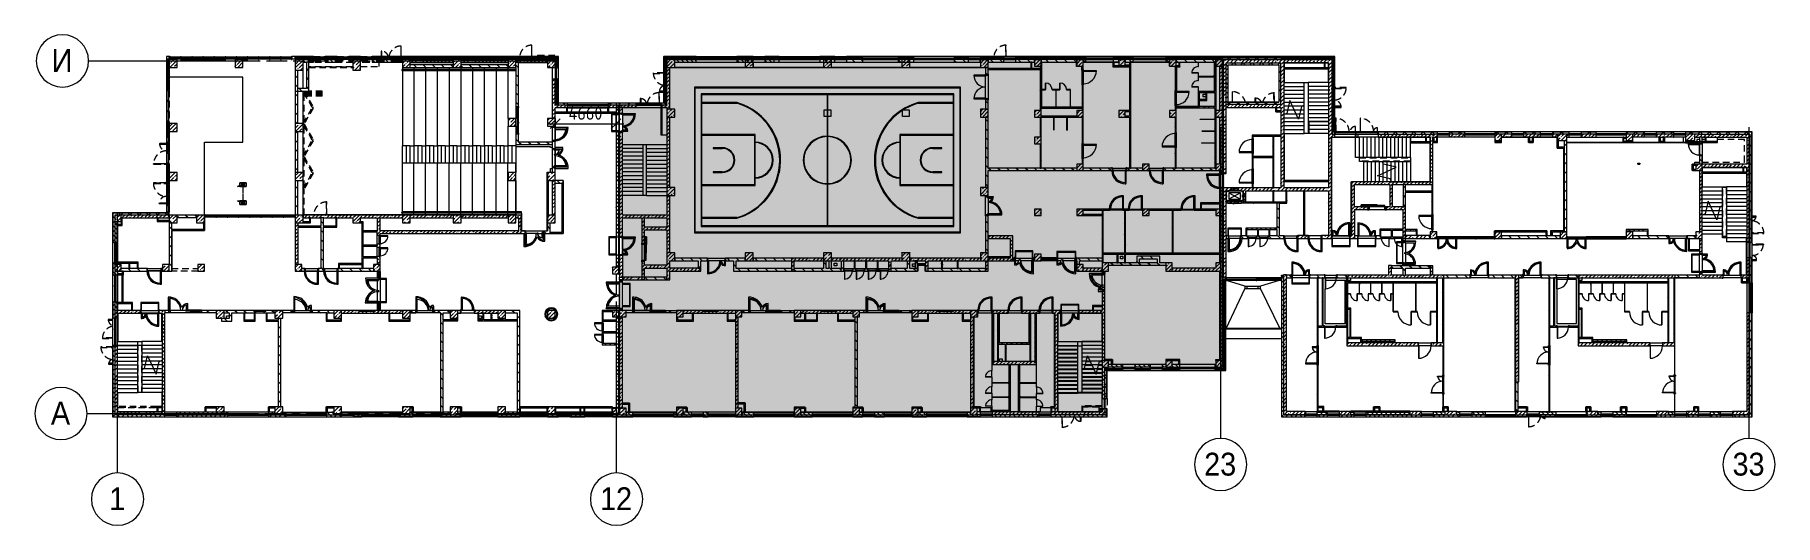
# Model space of a CAD drawing. Header units: millimetres. Extents: x 35098 to 231722, y -8553 to 29000.
# Drawn here: x 98485 to 231722, y -8553 to 29000 of the extents above; entities that cross this region are included whole.
import ezdxf

# ---------------------------------------------------------------- set-up
doc = ezdxf.new("R2010")
doc.units = ezdxf.units.MM
doc.linetypes.add('200_ШТРИХ__ш1_п0_6_', pattern=[800, 500, -300])
doc.linetypes.add('Осевая', pattern=[3175, 635, -476.25, 1587.5, -476.25])
for name, color, linetype, lineweight in [('A-ANNO-DIMS', 7, 'Continuous', 9), ('A-ANNO-DIMS-500', 7, 'Continuous', 9), ('A-DETL-2', 7, 'Continuous', 5), ('A-DETL-MBND-1', 7, '200_ШТРИХ__ш1_п0_6_', 9), ('A-DOOR-6', 7, 'Continuous', 5), ('A-GENM-2', 7, 'Continuous', 5), ('A-GLAZ-2', 7, 'Continuous', 5), ('A-GLAZ-CURT-1', 7, 'Continuous', 5), ('A-GLAZ-CWMG-1', 7, 'Continuous', 5), ('A-ROOF', 7, 'Continuous', 5), ('A-WALL', 7, 'Continuous', 9), ('A-WALL-4', 7, 'Continuous', 5), ('I-WALL-3', 7, 'Continuous', 5), ('M-EQPM-1', 7, 'Continuous', 5), ('S-COLS-1', 7, 'Continuous', 5), ('S-STRS-4', 7, 'Continuous', 5), ('S-STRS-MBND-2', 7, 'Continuous', 5), ('Оси', 7, 'Continuous', 9), ('Оси-1', 7, 'Continuous', 20), ('Оси-2', 7, 'Осевая', 9)]:
    doc.layers.add(name, color=color, linetype=linetype, lineweight=lineweight)
doc.layers.add('A-DETL-GENF-1', color=7, linetype='Continuous', lineweight=9, true_color=0xc0c0c0, transparency=0.4)
for name, color, linetype, lineweight, true_color in [('A-DETL-GENF-2', 7, 'Continuous', 5, 0xe2e2e2), ('A-DETL-GENF-3', 7, 'Continuous', 5, 0xaaaaaa), ('A-DETL-GENF-4', 7, 'Continuous', 5, 0xb7b7b7), ('A-DOOR-2', 7, 'Continuous', 5, 0xaaaaaa), ('A-DOOR-3', 7, 'Continuous', 5, 0xe2e2e2), ('A-DOOR-4', 7, 'Continuous', 5, 0xb7b7b7), ('A-DOOR-5', 7, 'Continuous', 5, 0x737373), ('A-DOOR-FRAM-1', 7, 'Continuous', 5, 0xe2e2e2), ('A-DOOR-FRAM-2', 7, 'Continuous', 5, 0xaaaaaa), ('A-DOOR-FRAM-3', 7, 'Continuous', 5, 0xb7b7b7), ('A-FLOR-1', 7, 'Continuous', 5, 0xaaaaaa), ('A-FLOR-2', 7, 'Continuous', 5, 0xb7b7b7), ('A-GENM-1', 7, 'Continuous', 5, 0x737373), ('A-GENM-3', 7, 'Continuous', 5, 0xe2ddcd), ('A-GLAZ-3', 7, 'Continuous', 5, 0x737373), ('A-GLAZ-CURT-2', 7, 'Continuous', 5, 0x737373), ('A-GLAZ-CWMG-2', 7, 'Continuous', 5, 0x383e42), ('A-GLAZ-CWMG-3', 7, 'Continuous', 5, 0x737373), ('A-WALL-5', 7, 'Continuous', 9, 0x737373), ('A-WALL-6', 7, 'Continuous', 5, 0x737373), ('A-WALL-PATT-1', 7, 'Continuous', 5, 0x787878), ('I-WALL-1', 7, 'Continuous', 5, 0xe7e7e7), ('I-WALL-2', 7, 'Continuous', 9, 0xe7e7e7), ('I-WALL-4', 7, 'Continuous', 5, 0x737373), ('I-WALL-5', 7, 'Continuous', 5, 0x787878), ('S-COLS-2', 7, 'Continuous', 5, 0x737373), ('S-STRS-3', 7, 'Continuous', 5, 0x737373), ('S-STRS-MBND-1', 7, 'Continuous', 5, 0x737373)]:
    doc.layers.add(name, color=color, linetype=linetype, lineweight=lineweight, true_color=true_color)
doc.styles.add('Arial_1', font='arial.ttf', dxfattribs={"width": 0.9, "height": 1750})
doc.styles.add('ISOCPEUR_4', font='isocpeur.ttf', dxfattribs={"width": 0.9, "height": 1000})
doc.dimstyles.new('ISO-2_0_0_9К_Средний_округл2_1', dxfattribs={"dimscale": 304.8, "dimtxt": 995.981176, "dimasz": 2.46063, "dimexe": 1.968504, "dimexo": 0, "dimgap": 0, "dimtad": 1, "dimdec": 0, "dimrnd": 10, "dimzin": 0, "dimdsep": 46, "dimtxsty": 'ISOCPEUR_4', "dimblk1": 'OBLIQUE', "dimblk2": 'OBLIQUE', "dimsah": 1, "dimcen": 0.09, "dimdle": 1.968504, "dimazin": 0, "dimtfac": 1, "dimtdec": 4, "dimtix": 1, "dimtmove": 0, "dimatfit": 3, "dimfxl": 1, "dimtvp": 1, "dimtolj": 1, "dimtzin": 0, "dimarcsym": 2})
pattern_1 = [(45, (-38790, -7650), (-285.123, 285.123), []), (45, (-38504.88, -7650), (-285.123, 285.123), [504.031, -100.806, 16.764, -84.042])]
pattern_2 = [(45, (-38790, -150), (-285.123, 285.123), []), (45, (-38504.88, -150), (-285.123, 285.123), [504.031, -100.806, 16.764, -84.042])]
pattern_3 = [(45, (104712.3, 0), (-353.5534, 353.5534), []), (135, (104712.3, 0), (-353.5534, -353.5534), [])]
pattern_4 = [(45, (104712.3, 0), (-285.1231, 285.1231), []), (45, (104997.44, 0), (-285.1231, 285.1231), [504.031, -100.806, 16.764, -84.042])]
pattern_5 = [(135, (104712.32, 0), (-176.7767, -176.7767), [])]
pattern_6 = [(135, (104712.3, 0), (-353.5534, -353.5534), [])]
pattern_7 = [(45, (104712.32, 0), (-176.7767, 176.7767), [])]
pattern_8 = [(135, (1826.41, 164.685), (-14.14214, -14.14214), []), (225, (1826.41, 164.685), (14.14214, -14.14214), [])]
pattern_9 = [(45, (-296.384, 164.685), (-14.1421, 14.1421), []), (135, (-296.384, 164.685), (-14.1421, -14.1421), [])]
pattern_10 = [(135, (1751.41, 164.685), (-14.14214, -14.14214), []), (225, (1751.41, 164.685), (14.14214, -14.14214), [])]
pattern_11 = [(45, (-371.384, 164.685), (-14.1421, 14.1421), []), (135, (-371.384, 164.685), (-14.1421, -14.1421), [])]
pattern_12 = [(135, (1576.41, 164.685), (-14.14214, -14.14214), []), (225, (1576.41, 164.685), (14.14214, -14.14214), [])]
pattern_13 = [(45, (-546.384, 164.685), (-14.1421, 14.1421), []), (135, (-546.384, 164.685), (-14.1421, -14.1421), [])]
pattern_14 = [(135, (104712.3, 0), (-377.1708, -377.1708), [533.4, -88.9, 17.78, -88.9]), (135, (104712.3, 376.94), (-377.1708, -377.1708), []), (50, (104712.3, 0), (637.6445, -55.7866), [66.675, -733.425]), (355, (104712.3, 0), (-123.3494, 668.6992), [53.34, -586.74]), (100.451, (104765.45, -4.65), (514.299, 612.908), [56.665, -623.315]), (46.184, (104712.3, 177.8), (948.7764, -147.1497), [100.012, -1100.137]), (96.636, (104791.4, 165.5), (830.909, 865.997), [84.998, -934.973]), (351.184, (104712.3, 177.8), (830.918, 865.988), [80.01, -880.11]), (21, (104801.2, 133.35), (530.6506, -357.9283), [66.675, -733.425]), (326, (104801.2, 133.35), (216.308, 644.6585), [53.34, -586.74]), (71.451, (104845.44, 103.5), (746.9596, 286.7243), [56.665, -623.315]), (37.5, (104712.32, 0), (10.81053, 295.9426), [16.764, -562.864, 16.764, -578.866, -588.962]), (37.5, (104712.32, 0), (10.81053, 295.9426), [-1175.258, 16.764, -572.198]), (7.5, (104712.3, 0), (233.86916, 350.63175), [16.764, -322.834, 16.764, -549.529, -224.472]), (7.5, (104712.3, 0), (233.86916, 350.63175), [-905.891, 16.764, -207.708]), (327.5, (104514.07, 0), (474.5678, -20.0513), [16.764, -205.486, 16.764, -676.656, -920.115]), (327.5, (104514.07, 0), (474.5678, -20.0513), [-915.67, 16.764, -903.351]), (317.5, (104425.17, 0), (518.4522, 88.9934), [16.764, -272.161, 16.764, -443.738, -653.415]), (317.5, (104425.17, 0), (518.4522, 88.9934), [-749.427, 16.764, -636.651])]
pattern_15 = [(135, (1751.41, 174.685), (-14.14214, -14.14214), []), (225, (1751.41, 174.685), (14.14214, -14.14214), [])]
pattern_16 = [(45, (-371.384, 174.685), (-14.1421, 14.1421), []), (135, (-371.384, 174.685), (-14.1421, -14.1421), [])]
pattern_17 = [(135, (1751.41, 104.685), (-14.14214, -14.14214), []), (225, (1751.41, 104.685), (14.14214, -14.14214), [])]
pattern_18 = [(45, (-371.384, 104.685), (-14.1421, 14.1421), []), (135, (-371.384, 104.685), (-14.1421, -14.1421), [])]
pattern_19 = [(135, (1951.41, 164.685), (-14.14214, -14.14214), []), (225, (1951.41, 164.685), (14.14214, -14.14214), [])]
pattern_20 = [(45, (-171.384, 164.685), (-14.1421, 14.1421), []), (135, (-171.384, 164.685), (-14.1421, -14.1421), [])]
pattern_21 = [(45, (104712.3, 0), (-530.33, 530.33), []), (135, (104712.3, 0), (-530.33, -530.33), [])]

msp = doc.modelspace()

# ---------------------------------------------------------------- texts
at = {"layer": 'Оси', "char_height": 1750, "attachment_point": 1, "style": 'Arial_1'}
for s, insert, width in [('\\fArial|b0|i0|c204|p34|;\\W.9;И', (99778.9, 27905.2), 1948.101), ('\\fArial|b0|i0|c204|p34|;\\W.9;А', (99720.9, 905.2), 1803.797), ('23', (188009.2, -3003), 3030.379), ('33', (228459.2, -3003), 3030.379), ('\\fArial|b0|i0|c204|p34|;\\W.9;1', (104184.7, -5649.6), 1515.189), ('12', (141759.2, -5649.6), 3030.379)]:
    msp.add_mtext(s, dxfattribs=dict(at, insert=insert, width=width))

# ---------------------------------------------------------------- blocks, each defined once
blk = doc.blocks.new('BSC_Колонна _Прямоугольная - 600х600-23286269-2_7_2_птичка')
at = {"layer": 'S-COLS-1'}
h = blk.add_hatch(dxfattribs=at)
h.set_pattern_fill('FP_84', color=256, style=0, pattern_type=2)
h.set_pattern_definition([(45, (-29509.74, -7600), (-285.123, 285.123), []), (45, (-29224.6, -7600), (-285.123, 285.123), [504.031, -100.806, 16.764, -84.042])])
h.paths.add_polyline_path([(-300, -300), (300, -300), (300, 300), (-300, 300)])
for p, q in [((300, 300), (-300, 300)), ((-300, 300), (-300, -300)), ((300, -300), (300, 300)), ((-300, -300), (300, -300))]:
    blk.add_line(p, q, dxfattribs=at)
blk = doc.blocks.new('BSC_Колонна _Прямоугольная - 500х500-23286270-2_7_2_птичка')
at = {"layer": 'S-COLS-1'}
h = blk.add_hatch(dxfattribs=at)
h.set_pattern_fill('FP_85', color=256, style=0, pattern_type=2)
h.set_pattern_definition(pattern_1)
h.paths.add_polyline_path([(-30, -250), (-30, 250), (-250, 250), (-250, -250)])
h = blk.add_hatch(dxfattribs=at)
h.set_pattern_fill('FP_85', color=256, style=0, pattern_type=2)
h.set_pattern_definition(pattern_1)
h.paths.add_polyline_path([(-30, -250), (250, -250), (250, 250), (-30, 250), (-30, 100)])
for p, q in [((-30, 250), (-250, 250)), ((-250, 250), (-250, -250)), ((-250, -250), (-30, -250))]:
    blk.add_line(p, q, dxfattribs=at)
at = {"layer": 'S-COLS-2'}
for p, q in [((250, 250), (-30, 250)), ((250, -250), (250, 250)), ((-30, -250), (250, -250))]:
    blk.add_line(p, q, dxfattribs=at)
blk = doc.blocks.new('BSC_Колонна _Прямоугольная - 500х500-V58-2_7_2_птичка')
at = {"layer": 'S-COLS-1'}
h = blk.add_hatch(dxfattribs=at)
h.set_pattern_fill('FP_86', color=256, style=0, pattern_type=2)
h.set_pattern_definition([(45, (-43160, -7650), (-285.123, 285.123), []), (45, (-42874.88, -7650), (-285.123, 285.123), [504.031, -100.806, 16.764, -84.042])])
h.paths.add_polyline_path([(-250, -250), (250, -250), (250, 250), (-250, 250)])
at = {"layer": 'S-COLS-2'}
for p, q in [((250, 250), (-250, 250)), ((-250, 250), (-250, -250)), ((250, -250), (250, 250)), ((-250, -250), (250, -250))]:
    blk.add_line(p, q, dxfattribs=at)
blk = doc.blocks.new('BSC_Колонна _Прямоугольная - 500х500-V59-2_7_2_птичка')
at = {"layer": 'S-COLS-1'}
h = blk.add_hatch(dxfattribs=at)
h.set_pattern_fill('FP_87', color=256, style=0, pattern_type=2)
h.set_pattern_definition([(45, (-47660, -7650), (-285.123, 285.123), []), (45, (-47374.88, -7650), (-285.123, 285.123), [504.031, -100.806, 16.764, -84.042])])
h.paths.add_polyline_path([(-250, -250), (250, -250), (250, 250), (-250, 250), (-250, 100)])
at = {"layer": 'S-COLS-2'}
for p, q in [((250, 250), (-250, 250)), ((-250, 250), (-250, -250)), ((250, -250), (250, 250)), ((-250, -250), (250, -250))]:
    blk.add_line(p, q, dxfattribs=at)
blk = doc.blocks.new('BSC_Колонна _Прямоугольная - 500х500-V60-2_7_2_птичка')
at = {"layer": 'S-COLS-1'}
h = blk.add_hatch(dxfattribs=at)
h.set_pattern_fill('FP_88', color=256, style=0, pattern_type=2)
h.set_pattern_definition([(45, (-52160, -7650), (-285.123, 285.123), []), (45, (-51874.88, -7650), (-285.123, 285.123), [504.031, -100.806, 16.764, -84.042])])
h.paths.add_polyline_path([(-250, -250), (250, -250), (250, 250), (-250, 250)])
at = {"layer": 'S-COLS-2'}
for p, q in [((250, 250), (-250, 250)), ((-250, 250), (-250, -250)), ((250, -250), (250, 250)), ((-250, -250), (250, -250))]:
    blk.add_line(p, q, dxfattribs=at)
blk = doc.blocks.new('BSC_Колонна _Прямоугольная - 500х500-V61-2_7_2_птичка')
at = {"layer": 'S-COLS-1'}
h = blk.add_hatch(dxfattribs=at)
h.set_pattern_fill('FP_89', color=256, style=0, pattern_type=2)
h.set_pattern_definition([(45, (-61160, -7650), (-285.1231, 285.1231), []), (45, (-60874.88, -7650), (-285.123, 285.123), [504.031, -100.806, 16.764, -84.042])])
h.paths.add_polyline_path([(-250, -250), (250, -250), (250, 250), (-250, 250)])
at = {"layer": 'S-COLS-2'}
for p, q in [((250, 250), (-250, 250)), ((-250, 250), (-250, -250)), ((250, -250), (250, 250)), ((-250, -250), (250, -250))]:
    blk.add_line(p, q, dxfattribs=at)
blk = doc.blocks.new('BSC_Колонна _Прямоугольная - 600х600-V62-2_7_2_птичка')
at = {"layer": 'S-COLS-1'}
h = blk.add_hatch(dxfattribs=at)
h.set_pattern_fill('FP_90', color=256, style=0, pattern_type=2)
h.set_pattern_definition([(45, (-25860, -200), (-285.123, 285.123), []), (45, (-25574.88, -200), (-285.123, 285.123), [504.031, -100.806, 16.764, -84.042])])
h.paths.add_polyline_path([(-105, -300), (300, -300), (300, 300), (-300, 300), (-300, -300)])
for p, q in [((300, 300), (-300, 300)), ((-300, 300), (-300, -300)), ((300, -300), (300, 300)), ((-300, -300), (300, -300))]:
    blk.add_line(p, q, dxfattribs=at)
blk = doc.blocks.new('BSC_Колонна _Прямоугольная - 600х600-V63-2_7_2_птичка')
at = {"layer": 'S-COLS-1'}
h = blk.add_hatch(dxfattribs=at)
h.set_pattern_fill('FP_91', color=256, style=0, pattern_type=2)
h.set_pattern_definition([(45, (-29509.74, -200), (-285.123, 285.123), []), (45, (-29224.6, -200), (-285.123, 285.123), [504.031, -100.806, 16.764, -84.042])])
h.paths.add_polyline_path([(-300, -300), (300, -300), (300, 300), (-300, 300)])
for p, q in [((300, 300), (-300, 300)), ((-300, 300), (-300, -300)), ((300, -300), (300, 300)), ((-300, -300), (300, -300))]:
    blk.add_line(p, q, dxfattribs=at)
blk = doc.blocks.new('BSC_Колонна _Прямоугольная - 500х500-V64-2_7_2_птичка')
at = {"layer": 'S-COLS-1'}
h = blk.add_hatch(dxfattribs=at)
h.set_pattern_fill('FP_92', color=256, style=0, pattern_type=2)
h.set_pattern_definition(pattern_2)
h.paths.add_polyline_path([(-50, -250), (-30, -250), (-30, 250), (-250, 250), (-250, -250)])
h = blk.add_hatch(dxfattribs=at)
h.set_pattern_fill('FP_92', color=256, style=0, pattern_type=2)
h.set_pattern_definition(pattern_2)
h.paths.add_polyline_path([(-6, -250), (250, -250), (250, 250), (-30, 250), (-30, -250)])
for p, q in [((-30, 250), (-250, 250)), ((-250, 250), (-250, -250)), ((-250, -250), (-30, -250))]:
    blk.add_line(p, q, dxfattribs=at)
at = {"layer": 'S-COLS-2'}
for p, q in [((250, 250), (-30, 250)), ((250, -250), (250, 250)), ((-30, -250), (250, -250))]:
    blk.add_line(p, q, dxfattribs=at)
blk = doc.blocks.new('BSC_Колонна _Прямоугольная - 500х500-V65-2_7_2_птичка')
at = {"layer": 'S-COLS-1'}
h = blk.add_hatch(dxfattribs=at)
h.set_pattern_fill('FP_93', color=256, style=0, pattern_type=2)
h.set_pattern_definition([(45, (-43160, -150), (-285.123, 285.123), []), (45, (-42874.88, -150), (-285.123, 285.123), [504.031, -100.806, 16.764, -84.042])])
h.paths.add_polyline_path([(-250, -250), (250, -250), (250, 250), (-250, 250), (-250, -30)])
at = {"layer": 'S-COLS-2'}
for p, q in [((250, 250), (-250, 250)), ((-250, 250), (-250, -250)), ((250, -250), (250, 250)), ((-250, -250), (250, -250))]:
    blk.add_line(p, q, dxfattribs=at)
blk = doc.blocks.new('BSC_Колонна _Прямоугольная - 500х500-V66-2_7_2_птичка')
at = {"layer": 'S-COLS-1'}
h = blk.add_hatch(dxfattribs=at)
h.set_pattern_fill('FP_94', color=256, style=0, pattern_type=2)
h.set_pattern_definition([(45, (-47660, -150), (-285.123, 285.123), []), (45, (-47374.88, -150), (-285.123, 285.123), [504.031, -100.806, 16.764, -84.042])])
h.paths.add_polyline_path([(-250, -250), (250, -250), (250, 250), (-250, 250), (-250, 80)])
at = {"layer": 'S-COLS-2'}
for p, q in [((250, 250), (-250, 250)), ((-250, 250), (-250, -250)), ((250, -250), (250, 250)), ((-250, -250), (250, -250))]:
    blk.add_line(p, q, dxfattribs=at)
blk = doc.blocks.new('BSC_Колонна _Прямоугольная - 500х500-V67-2_7_2_птичка')
at = {"layer": 'S-COLS-1'}
h = blk.add_hatch(dxfattribs=at)
h.set_pattern_fill('FP_95', color=256, style=0, pattern_type=2)
h.set_pattern_definition([(45, (-52160, -150), (-285.123, 285.123), []), (45, (-51874.88, -150), (-285.123, 285.123), [504.031, -100.806, 16.764, -84.042])])
h.paths.add_polyline_path([(-250, -250), (250, -250), (250, 250), (-250, 250)])
at = {"layer": 'S-COLS-2'}
for p, q in [((250, 250), (-250, 250)), ((-250, 250), (-250, -250)), ((250, -250), (250, 250)), ((-250, -250), (250, -250))]:
    blk.add_line(p, q, dxfattribs=at)
blk = doc.blocks.new('BSC_Колонна _Прямоугольная - 500х500-V68-2_7_2_птичка')
at = {"layer": 'S-COLS-1'}
h = blk.add_hatch(dxfattribs=at)
h.set_pattern_fill('FP_96', color=256, style=0, pattern_type=2)
h.set_pattern_definition([(45, (-61160, -150), (-285.123, 285.123), []), (45, (-60874.88, -150), (-285.123, 285.123), [504.031, -100.806, 16.764, -84.042])])
h.paths.add_polyline_path([(-159, -250), (250, -250), (250, 250), (-250, 250), (-250, -250)])
at = {"layer": 'S-COLS-2'}
for p, q in [((250, 250), (-250, 250)), ((-250, 250), (-250, -250)), ((250, -250), (250, 250)), ((-250, -250), (250, -250))]:
    blk.add_line(p, q, dxfattribs=at)
blk = doc.blocks.new('BSC_Колонна _Прямоугольная - 500х500-V69-2_7_2_птичка')
at = {"layer": 'S-COLS-1'}
h = blk.add_hatch(dxfattribs=at)
h.set_pattern_fill('FP_97', color=256, style=0, pattern_type=2)
h.set_pattern_definition([(45, (-65660, -150), (-285.1231, 285.1231), []), (45, (-65374.88, -150), (-285.1231, 285.1231), [504.031, -100.806, 16.764, -84.042])])
h.paths.add_polyline_path([(-22, -250), (250, -250), (250, 250), (-250, 250), (-250, -250)])
at = {"layer": 'S-COLS-2'}
for p, q in [((250, 250), (-250, 250)), ((-250, 250), (-250, -250)), ((250, -250), (250, 250)), ((-250, -250), (250, -250))]:
    blk.add_line(p, q, dxfattribs=at)
blk = doc.blocks.new('BSC_Колонна _Прямоугольная - 500х500-V70-2_7_2_птичка')
at = {"layer": 'S-COLS-1'}
h = blk.add_hatch(dxfattribs=at)
h.set_pattern_fill('FP_98', color=256, style=0, pattern_type=2)
h.set_pattern_definition([(45, (-75730, -3800), (-285.1231, 285.1231), []), (45, (-75444.88, -3800), (-285.1231, 285.1231), [504.031, -100.806, 16.764, -84.042])])
h.paths.add_polyline_path([(-250, -250), (250, -250), (250, 250), (-250, 250), (-250, -99)])
at = {"layer": 'S-COLS-2'}
for p, q in [((250, 250), (-250, 250)), ((-250, 250), (-250, -250)), ((250, -250), (250, 250)), ((-250, -250), (250, -250))]:
    blk.add_line(p, q, dxfattribs=at)
blk = doc.blocks.new('BSC_Колонна _Прямоугольная - 500х500-V71-2_7_2_птичка')
at = {"layer": 'S-COLS-1'}
h = blk.add_hatch(dxfattribs=at)
h.set_pattern_fill('FP_99', color=256, style=0, pattern_type=2)
h.set_pattern_definition([(45, (-80600, -3800), (-285.1231, 285.1231), []), (45, (-80314.88, -3800), (-285.1231, 285.1231), [504.031, -100.806, 16.764, -84.042])])
h.paths.add_polyline_path([(-121, -250), (250, -250), (250, 250), (-250, 250), (-250, -250)])
at = {"layer": 'S-COLS-2'}
for p, q in [((250, 250), (-250, 250)), ((-250, 250), (-250, -250)), ((250, -250), (250, 250)), ((-250, -250), (250, -250))]:
    blk.add_line(p, q, dxfattribs=at)
blk = doc.blocks.new('BSC_Колонна _Прямоугольная - 500х500-V72-2_7_2_птичка')
at = {"layer": 'S-COLS-1'}
h = blk.add_hatch(dxfattribs=at)
h.set_pattern_fill('FP_100', color=256, style=0, pattern_type=2)
h.set_pattern_definition([(45, (-65660, -7650), (-285.1231, 285.1231), []), (45, (-65374.88, -7650), (-285.1231, 285.1231), [504.031, -100.806, 16.764, -84.042])])
h.paths.add_polyline_path([(-22, -250), (250, -250), (250, 250), (-250, 250), (-250, -250)])
at = {"layer": 'S-COLS-2'}
for p, q in [((250, 250), (-250, 250)), ((-250, 250), (-250, -250)), ((250, -250), (250, 250)), ((-250, -250), (250, -250))]:
    blk.add_line(p, q, dxfattribs=at)
blk = doc.blocks.new('BSC_Колонна _Прямоугольная - 600х600-23205240-2_7_2_птичка')
at = {"layer": 'S-COLS-1'}
h = blk.add_hatch(dxfattribs=at)
h.set_pattern_fill('FP_101', color=256, style=0, pattern_type=2)
h.set_pattern_definition([(45, (-66460, -12000), (-285.1231, 285.1231), []), (45, (-66174.88, -12000), (-285.1231, 285.1231), [504.031, -100.806, 16.764, -84.042])])
h.paths.add_polyline_path([(-300, -300), (300, -300), (300, 300), (-300, 300)])
at = {"layer": 'S-COLS-2'}
for p, q in [((300, 300), (-300, 300)), ((-300, 300), (-300, -300)), ((300, -300), (300, 300)), ((-300, -300), (300, -300))]:
    blk.add_line(p, q, dxfattribs=at)
blk = doc.blocks.new('BSC_Колонна _Прямоугольная - 600х800-24078684-2_7_2_птичка')
at = {"layer": 'S-COLS-1'}
h = blk.add_hatch(dxfattribs=at)
h.set_pattern_fill('FP_102', color=256, style=0, pattern_type=2)
h.set_pattern_definition([(45, (-14010, -26700), (-285.123, 285.123), []), (45, (-13724.88, -26700), (-285.123, 285.123), [504.031, -100.806, 16.764, -84.042])])
h.paths.add_polyline_path([(300, -400), (300, 400), (-300, 400), (-300, -400)])
for p, q in [((300, 400), (-300, 400)), ((-300, 400), (-300, -400)), ((300, -400), (300, 400)), ((-300, -400), (300, -400))]:
    blk.add_line(p, q, dxfattribs=at)
blk = doc.blocks.new('BSC_Колонна _Прямоугольная - 600х600-V73-2_7_2_птичка')
at = {"layer": 'S-COLS-1'}
h = blk.add_hatch(dxfattribs=at)
h.set_pattern_fill('FP_104', color=256, style=0, pattern_type=2)
h.set_pattern_definition([(45, (-14010, -14900), (-285.123, 285.123), []), (45, (-13724.88, -14900), (-285.123, 285.123), [504.031, -100.806, 16.764, -84.042])])
h.paths.add_polyline_path([(-300, -300), (300, -300), (300, 300), (-300, 300), (-300, -208)])
for p, q in [((300, 300), (-300, 300)), ((-300, 300), (-300, -300)), ((300, -300), (300, 300)), ((-300, -300), (300, -300))]:
    blk.add_line(p, q, dxfattribs=at)
blk = doc.blocks.new('BSC_Колонна _Прямоугольная - 600х600-23295697-2_7_2_птичка')
at = {"layer": 'S-COLS-1'}
h = blk.add_hatch(dxfattribs=at)
h.set_pattern_fill('FP_105', color=256, style=0, pattern_type=2)
h.set_pattern_definition([(45, (-14010, -18150), (-285.123, 285.123), []), (45, (-13724.88, -18150), (-285.123, 285.123), [504.031, -100.806, 16.764, -84.042])])
h.paths.add_polyline_path([(-300, -300), (300, -300), (300, 300), (-300, 300)])
for p, q in [((300, 300), (-300, 300)), ((-300, 300), (-300, -300)), ((300, -300), (300, 300)), ((-300, -300), (300, -300))]:
    blk.add_line(p, q, dxfattribs=at)
blk = doc.blocks.new('BSC_Колонна _Прямоугольная - 600х600-V74-2_7_2_птичка')
at = {"layer": 'S-COLS-1'}
h = blk.add_hatch(dxfattribs=at)
h.set_pattern_fill('FP_106', color=256, style=0, pattern_type=2)
h.set_pattern_definition([(45, (-14010, -21900), (-285.123, 285.123), []), (45, (-13724.88, -21900), (-285.123, 285.123), [504.031, -100.806, 16.764, -84.042])])
h.paths.add_polyline_path([(-300, -300), (300, -300), (300, 300), (-300, 300)])
for p, q in [((300, 300), (-300, 300)), ((-300, 300), (-300, -300)), ((300, -300), (300, 300)), ((-300, -300), (300, -300))]:
    blk.add_line(p, q, dxfattribs=at)
blk = doc.blocks.new('BSC_Колонна _Прямоугольная - 600х600-V75-2_7_2_птичка')
at = {"layer": 'S-COLS-1'}
h = blk.add_hatch(dxfattribs=at)
h.set_pattern_fill('FP_107', color=256, style=0, pattern_type=2)
h.set_pattern_definition([(45, (-25860, -7600), (-285.123, 285.123), []), (45, (-25574.88, -7600), (-285.123, 285.123), [504.031, -100.806, 16.764, -84.042])])
h.paths.add_polyline_path([(-300, -300), (300, -300), (300, 300), (-300, 300), (-300, 150)])
for p, q in [((300, 300), (-300, 300)), ((-300, 300), (-300, -300)), ((300, -300), (300, 300)), ((-300, -300), (300, -300))]:
    blk.add_line(p, q, dxfattribs=at)
blk = doc.blocks.new('BSC_Колонна _Прямоугольная - 600х600-V76-2_7_2_птичка')
at = {"layer": 'S-COLS-1'}
h = blk.add_hatch(dxfattribs=at)
h.set_pattern_fill('FP_108', color=256, style=0, pattern_type=2)
h.set_pattern_definition([(45, (-26110, -26800), (-285.123, 285.123), []), (45, (-25824.88, -26800), (-285.123, 285.123), [504.031, -100.806, 16.764, -84.042])])
h.paths.add_polyline_path([(-300, -300), (300, -300), (300, 300), (-300, 300)])
for p, q in [((300, 300), (-300, 300)), ((-300, 300), (-300, -300)), ((300, -300), (300, 300)), ((-300, -300), (300, -300))]:
    blk.add_line(p, q, dxfattribs=at)
blk = doc.blocks.new('BSC_Колонна _Прямоугольная - 600х600-V77-2_7_2_птичка')
at = {"layer": 'S-COLS-1'}
h = blk.add_hatch(dxfattribs=at)
h.set_pattern_fill('FP_109', color=256, style=0, pattern_type=2)
h.set_pattern_definition([(45, (-26110, -14900), (-285.123, 285.123), []), (45, (-25824.88, -14900), (-285.123, 285.123), [504.031, -100.806, 16.764, -84.042])])
h.paths.add_polyline_path([(-300, -300), (300, -300), (300, 300), (-300, 300)])
for p, q in [((300, 300), (-300, 300)), ((-300, 300), (-300, -300)), ((300, -300), (300, 300)), ((-300, -300), (300, -300))]:
    blk.add_line(p, q, dxfattribs=at)
blk = doc.blocks.new('BSC_Колонна _Прямоугольная - 600х600-V78-2_7_2_птичка')
at = {"layer": 'S-COLS-1'}
h = blk.add_hatch(dxfattribs=at)
h.set_pattern_fill('FP_110', color=256, style=0, pattern_type=2)
h.set_pattern_definition([(45, (-66460, -17000), (-285.1231, 285.1231), []), (45, (-66174.88, -17000), (-285.1231, 285.1231), [504.031, -100.806, 16.764, -84.042])])
h.paths.add_polyline_path([(-300, -300), (300, -300), (300, 300), (-300, 300), (-300, 6)])
at = {"layer": 'S-COLS-2'}
for p, q in [((300, 300), (-300, 300)), ((-300, 300), (-300, -300)), ((300, -300), (300, 300)), ((-300, -300), (300, -300))]:
    blk.add_line(p, q, dxfattribs=at)
blk = doc.blocks.new('BSC_Колонна _Прямоугольная - 500х500-23287078-2_7_2_птичка')
at = {"layer": 'S-COLS-1'}
h = blk.add_hatch(dxfattribs=at)
h.set_pattern_fill('FP_112', color=256, style=0, pattern_type=2)
h.set_pattern_definition([(45, (-84450, -22950), (-285.1231, 285.1231), []), (45, (-84164.88, -22950), (-285.1231, 285.1231), [504.031, -100.806, 16.764, -84.042])])
h.paths.add_polyline_path([(-250, -250), (250, -250), (250, 250), (-250, 250), (-250, -160)])
at = {"layer": 'S-COLS-2'}
for p, q in [((250, 250), (-250, 250)), ((-250, 250), (-250, -250)), ((250, -250), (250, 250)), ((-250, -250), (250, -250))]:
    blk.add_line(p, q, dxfattribs=at)
blk = doc.blocks.new('110_Дверь_СКБ_1Ст_Внутренняя1 - Д-8 950x2100h_охрана-V79-2_7_2_птичка')
at = {"layer": 'A-DOOR-2'}
h = blk.add_hatch(dxfattribs=at)
h.set_pattern_fill('FP_116', color=256, style=0, pattern_type=2)
h.set_pattern_definition(pattern_8)
h.paths.add_polyline_path([(487.5, 100), (462.5, 100), (462.5, -100), (487.5, -100), (487.5, -34.8)])
at = {"layer": 'A-DOOR-3'}
h = blk.add_hatch(color=256, dxfattribs=at)
h.paths.add_polyline_path([(-437.5, 100), (-437.5, 20), (-402.5, 20), (-402.5, 60), (-412.5, 60), (-416.2, 100)])
h.paths.add_polyline_path([(437.5, 100), (437.5, 60), (427.5, 60), (427.5, 20), (462.5, 20), (462.5, 100)])
at = {"layer": 'A-DOOR-FRAM-1'}
for points in [[(-492.5, 108), (-492.5, 100), (-422.5, 100), (-422.5, 108)], [(-422.5, 20), (-437.5, 20), (-437.5, -100), (-422.5, -100), (-422.5, -34.8)], [(397.5, 950), (397.5, 100), (437.5, 100), (437.5, 950)], [(511.4, 108), (447.5, 108), (447.5, 100), (517.5, 100), (517.5, 108)], [(462.5, 20), (447.5, 20), (447.5, -100), (462.5, -100), (462.5, -34.8)], [(-492.5, -100), (-492.5, -108), (-422.5, -108), (-422.5, -100)], [(517.5, -100), (447.5, -100), (447.5, -108), (517.5, -108)]]:
    blk.add_hatch(color=256, dxfattribs=at).paths.add_polyline_path(points)
at = {"layer": 'A-DOOR-FRAM-2'}
h = blk.add_hatch(dxfattribs=at)
h.set_pattern_fill('FP_117', color=256, style=0, pattern_type=2)
h.set_pattern_definition(pattern_9)
h.paths.add_polyline_path([(-437.5, 100), (-462.5, 100), (-462.5, -100), (-437.5, -100), (-437.5, -34.8)])
at = {"layer": 'A-DOOR-2'}
for p, q in [((437.5, 950), (397.5, 950)), ((397.5, 950), (397.5, 100)), ((397.5, 100), (437.5, 100)), ((437.5, 100), (437.5, 950))]:
    blk.add_line(p, q, dxfattribs=at)
blk.add_arc((437.5, 100), 850, 90, 180, dxfattribs=at)
at = {"layer": 'A-DOOR-FRAM-2'}
for p, q in [((-422.5, 108), (-492.5, 108)), ((-492.5, 108), (-492.5, 100)), ((-492.5, 100), (-422.5, 100)), ((-437.5, 100), (-462.5, 100)), ((-462.5, 100), (-462.5, -100)), ((-412.5, 100), (-437.5, 100)), ((-437.5, 100), (-437.5, 20)), ((-437.5, -100), (-437.5, 100)), ((-422.5, 100), (-437.5, 100)), ((-437.5, 100), (-437.5, 99)), ((-437.5, 99), (-422.5, 99)), ((-437.5, 20), (-402.5, 20)), ((-422.5, 20), (-437.5, 20)), ((-437.5, 20), (-437.5, -100)), ((-422.5, 100), (-422.5, 108)), ((-422.5, 99), (-422.5, 100)), ((-422.5, -100), (-422.5, 20)), ((-412.5, 60), (-412.5, 100)), ((-402.5, 60), (-412.5, 60)), ((-402.5, 20), (-402.5, 60)), ((437.5, 60), (427.5, 60)), ((427.5, 60), (427.5, 20)), ((427.5, 20), (462.5, 20)), ((437.5, 100), (437.5, 60)), ((462.5, 100), (437.5, 100)), ((517.5, 108), (447.5, 108)), ((447.5, 108), (447.5, 100)), ((462.5, 100), (447.5, 100)), ((447.5, 100), (447.5, 99)), ((447.5, 100), (517.5, 100)), ((447.5, 99), (462.5, 99)), ((462.5, 20), (447.5, 20)), ((447.5, 20), (447.5, -100)), ((462.5, 20), (462.5, 100)), ((487.5, 100), (462.5, 100)), ((462.5, 100), (462.5, -100)), ((462.5, 99), (462.5, 100)), ((462.5, -100), (462.5, 20)), ((487.5, -100), (487.5, 100)), ((517.5, 100), (517.5, 108)), ((-422.5, -100), (-492.5, -100)), ((-492.5, -100), (-492.5, -108)), ((-492.5, -108), (-422.5, -108)), ((-462.5, -100), (-437.5, -100)), ((-437.5, -100), (-422.5, -100)), ((-422.5, -108), (-422.5, -100)), ((447.5, -100), (462.5, -100)), ((517.5, -100), (447.5, -100)), ((447.5, -100), (447.5, -108)), ((447.5, -108), (517.5, -108)), ((462.5, -100), (487.5, -100)), ((517.5, -108), (517.5, -100))]:
    blk.add_line(p, q, dxfattribs=at)
blk = doc.blocks.new('110_Дверь_СКБ_2Ст - Д-5_п_ Из игровой в коридор-32679362-2_7_2_птичка')
at = {"layer": 'A-DOOR-3'}
h = blk.add_hatch(color=256, dxfattribs=at)
h.paths.add_polyline_path([(652.5, 30), (712.5, 30), (712.5, 110), (662.5, 110), (662.5, 60), (652.5, 60)])
h.paths.add_polyline_path([(-687.5, 30), (-627.5, 30), (-627.5, 60), (-637.5, 60), (-637.5, 110), (-687.5, 110)])
for points in [[(-587.5, 110), (-587.5, 510), (-637.5, 510), (-637.5, 110)], [(612.5, 110), (662.5, 110), (662.5, 1010), (612.5, 1010), (612.5, 152.6)], [(712.5, -110), (712.5, 30), (697.5, 30), (697.5, -110)]]:
    blk.add_hatch(color=256, dxfattribs=at).paths.add_polyline_path(points)
at = {"layer": 'A-DOOR-FRAM-1'}
for points in [[(-672.5, 110), (-672.5, 118), (-742.5, 118), (-742.5, 110)], [(-672.5, -110), (-672.5, 30), (-687.5, 30), (-687.5, -110)], [(767.5, 110), (767.5, 118), (697.5, 118), (697.5, 110)], [(-672.5, -118), (-672.5, -110), (-742.5, -110), (-742.5, -118)], [(767.5, -118), (767.5, -110), (697.5, -110), (697.5, -118)]]:
    blk.add_hatch(color=256, dxfattribs=at).paths.add_polyline_path(points)
at = {"layer": 'A-DOOR-2'}
for p, q in [((-637.5, 510), (-637.5, 110)), ((-587.5, 510), (-637.5, 510)), ((-637.5, 110), (-587.5, 110)), ((-587.5, 110), (-587.5, 510)), ((662.5, 1010), (612.5, 1010)), ((612.5, 1010), (612.5, 110)), ((612.5, 110), (662.5, 110)), ((662.5, 110), (662.5, 1010))]:
    blk.add_line(p, q, dxfattribs=at)
for centre, radius, start, end in [((-637.5, 110), 400, 360, 90), ((662.5, 110), 900, 90, 180)]:
    blk.add_arc(centre, radius, start, end, dxfattribs=at)
at = {"layer": 'A-DOOR-FRAM-2'}
for p, q in [((-672.5, 118), (-742.5, 118)), ((-742.5, 118), (-742.5, 110)), ((-742.5, 110), (-672.5, 110)), ((-637.5, 110), (-687.5, 110)), ((-687.5, 110), (-687.5, 30)), ((-687.5, 30), (-627.5, 30)), ((-672.5, 30), (-687.5, 30)), ((-687.5, 30), (-687.5, -110)), ((-672.5, 110), (-672.5, 118)), ((-672.5, -110), (-672.5, 30)), ((-637.5, 60), (-637.5, 110)), ((-627.5, 60), (-637.5, 60)), ((-627.5, 30), (-627.5, 60)), ((662.5, 60), (652.5, 60)), ((652.5, 60), (652.5, 30)), ((652.5, 30), (712.5, 30)), ((662.5, 110), (662.5, 60)), ((712.5, 110), (662.5, 110)), ((767.5, 118), (697.5, 118)), ((697.5, 118), (697.5, 110)), ((697.5, 110), (767.5, 110)), ((712.5, 30), (697.5, 30)), ((697.5, 30), (697.5, -110)), ((712.5, 30), (712.5, 110)), ((712.5, -110), (712.5, 30)), ((767.5, 110), (767.5, 118)), ((-672.5, -110), (-742.5, -110)), ((-742.5, -110), (-742.5, -118)), ((-742.5, -118), (-672.5, -118)), ((-687.5, -110), (-672.5, -110)), ((-672.5, -118), (-672.5, -110)), ((697.5, -110), (712.5, -110)), ((767.5, -110), (697.5, -110)), ((697.5, -110), (697.5, -118)), ((697.5, -118), (767.5, -118)), ((767.5, -118), (767.5, -110))]:
    blk.add_line(p, q, dxfattribs=at)
blk = doc.blocks.new('110_Дверь_СКБ_1Ст_Внутренняя1 - Д-4 1100x2100h_су мгн-32375332-2_7_2_птичка')
at = {"layer": 'A-DOOR-2'}
h = blk.add_hatch(dxfattribs=at)
h.set_pattern_fill('FP_118', color=256, style=0, pattern_type=2)
h.set_pattern_definition(pattern_10)
h.paths.add_polyline_path([(562.5, 100), (537.5, 100), (537.5, -100), (562.5, -100)])
at = {"layer": 'A-DOOR-3'}
h = blk.add_hatch(color=256, dxfattribs=at)
h.paths.add_polyline_path([(512.5, 100), (512.5, 60), (502.5, 60), (502.5, 20), (537.5, 20), (537.5, 100)])
h.paths.add_polyline_path([(-487.5, 100), (-512.5, 100), (-512.5, 20), (-477.5, 20), (-477.5, 60), (-487.5, 60)])
at = {"layer": 'A-DOOR-FRAM-1'}
for points in [[(-567.5, 108), (-567.5, 100), (-497.5, 100), (-497.5, 108)], [(-497.5, 20), (-512.5, 20), (-512.5, -100), (-497.5, -100)], [(-487.5, 1100), (-487.5, 100), (-447.5, 100), (-447.5, 1100)], [(592.5, 108), (522.5, 108), (522.5, 100), (592.5, 100)], [(537.5, 20), (522.5, 20), (522.5, -100), (537.5, -100)], [(-567.5, -100), (-567.5, -108), (-497.5, -108), (-497.5, -100)], [(592.5, -100), (522.5, -100), (522.5, -108), (592.5, -108)]]:
    blk.add_hatch(color=256, dxfattribs=at).paths.add_polyline_path(points)
at = {"layer": 'A-DOOR-FRAM-2'}
h = blk.add_hatch(dxfattribs=at)
h.set_pattern_fill('FP_119', color=256, style=0, pattern_type=2)
h.set_pattern_definition(pattern_11)
h.paths.add_polyline_path([(-512.5, 100), (-537.5, 100), (-537.5, -100), (-512.5, -100)])
at = {"layer": 'A-DOOR-2'}
for p, q in [((-487.5, 1100), (-487.5, 100)), ((-447.5, 1100), (-487.5, 1100)), ((-487.5, 100), (-447.5, 100)), ((-447.5, 100), (-447.5, 1100))]:
    blk.add_line(p, q, dxfattribs=at)
blk.add_arc((-487.5, 100), 1000, 360, 90, dxfattribs=at)
at = {"layer": 'A-DOOR-FRAM-2'}
for p, q in [((-497.5, 108), (-567.5, 108)), ((-567.5, 108), (-567.5, 100)), ((-567.5, 100), (-497.5, 100)), ((-512.5, 100), (-537.5, 100)), ((-537.5, 100), (-537.5, -100)), ((-487.5, 100), (-512.5, 100)), ((-512.5, 100), (-512.5, 20)), ((-512.5, -100), (-512.5, 100)), ((-497.5, 100), (-512.5, 100)), ((-512.5, 100), (-512.5, 99)), ((-512.5, 99), (-497.5, 99)), ((-512.5, 20), (-477.5, 20)), ((-497.5, 20), (-512.5, 20)), ((-512.5, 20), (-512.5, -100)), ((-497.5, 100), (-497.5, 108)), ((-497.5, 99), (-497.5, 100)), ((-497.5, -100), (-497.5, 20)), ((-487.5, 60), (-487.5, 100)), ((-477.5, 60), (-487.5, 60)), ((-477.5, 20), (-477.5, 60)), ((512.5, 60), (502.5, 60)), ((502.5, 60), (502.5, 20)), ((502.5, 20), (537.5, 20)), ((512.5, 100), (512.5, 60)), ((537.5, 100), (512.5, 100)), ((592.5, 108), (522.5, 108)), ((522.5, 108), (522.5, 100)), ((537.5, 100), (522.5, 100)), ((522.5, 100), (522.5, 99)), ((522.5, 100), (592.5, 100)), ((522.5, 99), (537.5, 99)), ((537.5, 20), (522.5, 20)), ((522.5, 20), (522.5, -100)), ((537.5, 20), (537.5, 100)), ((562.5, 100), (537.5, 100)), ((537.5, 100), (537.5, -100)), ((537.5, 99), (537.5, 100)), ((537.5, -100), (537.5, 20)), ((562.5, -100), (562.5, 100)), ((592.5, 100), (592.5, 108)), ((-497.5, -100), (-567.5, -100)), ((-567.5, -100), (-567.5, -108)), ((-567.5, -108), (-497.5, -108)), ((-537.5, -100), (-512.5, -100)), ((-512.5, -100), (-497.5, -100)), ((-497.5, -108), (-497.5, -100)), ((522.5, -100), (537.5, -100)), ((592.5, -100), (522.5, -100)), ((522.5, -100), (522.5, -108)), ((522.5, -108), (592.5, -108)), ((537.5, -100), (562.5, -100)), ((592.5, -108), (592.5, -100))]:
    blk.add_line(p, q, dxfattribs=at)
blk = doc.blocks.new('120_Окно_СКБ_1Ст - 120_Окно_СКБ_1Ст 900х2500_h_ с форточкой-22876038-2_7_2_птичка')
at = {"layer": 'A-GLAZ-2'}
for p, q in [((-450, -127), (-450, -57)), ((-450, -57), (-380, -57)), ((450, -57), (-450, -57)), ((-380, -127), (-450, -127)), ((-450, -127), (-400, -127)), ((-380, -127), (-400, -127)), ((-400, -127), (-400, -137)), ((-400, -137), (400, -137)), ((400, -137), (-400, -137)), ((-380, -57), (-380, -127)), ((380, -87), (-380, -87)), ((-380, -87), (-380, -127)), ((-330, -137), (-330, -87)), ((-330, -107), (330, -107)), ((330, -117), (-330, -117)), ((330, -137), (330, -87)), ((380, -127), (380, -57)), ((380, -57), (450, -57)), ((380, -127), (380, -87)), ((450, -127), (380, -127)), ((400, -127), (380, -127)), ((400, -127), (450, -127)), ((400, -137), (400, -127)), ((450, -57), (450, -127))]:
    blk.add_line(p, q, dxfattribs=at)
blk = doc.blocks.new('120_Окно_СКБ_1Ст - 120_Окно_СКБ_1Ст 900х2500_h_ с форточкой-22877787-2_7_2_птичка')
at = {"layer": 'A-GLAZ-2'}
for p, q in [((-450, -127), (-450, -57)), ((-450, -57), (-380, -57)), ((450, -57), (-450, -57)), ((-380, -127), (-450, -127)), ((-450, -127), (-400, -127)), ((-380, -127), (-400, -127)), ((-400, -127), (-400, -137)), ((-400, -137), (400, -137)), ((400, -137), (-400, -137)), ((-380, -57), (-380, -127)), ((380, -87), (-380, -87)), ((-380, -87), (-380, -127)), ((-330, -137), (-330, -87)), ((-330, -107), (330, -107)), ((330, -117), (-330, -117)), ((330, -137), (330, -87)), ((380, -127), (380, -57)), ((380, -57), (450, -57)), ((380, -127), (380, -87)), ((450, -127), (380, -127)), ((400, -127), (380, -127)), ((400, -127), (450, -127)), ((400, -137), (400, -127)), ((450, -57), (450, -127))]:
    blk.add_line(p, q, dxfattribs=at)
blk = doc.blocks.new('110_Дверь_СКБ_2Ст_Внутренняя - ДН-7д_л__ ДОО_Дв_1450x2100h_Загрузочная_ Помещение холодильных камер-21737406-2_7_2_птичка')
at = {"layer": 'A-DETL-MBND-1'}
for points in [[(-662.5, 283), (-662.5, 600), (-742.5, 600), (-742.5, 283)], [(767.5, 283), (767.5, 990), (687.5, 990), (687.5, 283)]]:
    blk.add_hatch(color=256, dxfattribs=at).paths.add_polyline_path(points)
for p, q in [((-742.5, 600), (-742.5, 283)), ((-662.5, 600), (-742.5, 600)), ((-662.5, 283), (-662.5, 600)), ((767.5, 990), (687.5, 990)), ((687.5, 990), (687.5, 283)), ((767.5, 283), (767.5, 990))]:
    blk.add_line(p, q, dxfattribs=at)
for centre, radius, start, end in [((-742.5, 40), 560, 26.054046, 90), ((767.5, 40), 950, 90, 165)]:
    blk.add_arc(centre, radius, start, end, dxfattribs=at)
blk = doc.blocks.new('110_Дверь_СКБ_1Ст_Внутренняя1 - ДН-6д_ ДОО_Дв_1150x2100-24253098-2_7_2_птичка')
at = {"layer": 'A-DETL-MBND-1'}
blk.add_hatch(color=256, dxfattribs=at).paths.add_polyline_path([(-472.5, 283), (-472.5, 1090), (-512.5, 1090), (-512.5, 283)])
for p, q in [((-512.5, 1090), (-512.5, 283)), ((-472.5, 1090), (-512.5, 1090)), ((-472.5, 283), (-472.5, 1090))]:
    blk.add_line(p, q, dxfattribs=at)
blk.add_arc((-512.5, 40), 1050, 13.41257, 90, dxfattribs=at)
blk = doc.blocks.new('Прямоугольный импост - Импост структурный с накладкой - 190мм-22856075-2_7_2_птичка')
at = {"layer": 'A-GLAZ-CWMG-1'}
for p, q in [((0, 190), (-50, 190)), ((-50, 190), (-50, 40)), ((-50, 40), (-40, 40)), ((-40, 0), (-50, 0)), ((-50, 0), (-50, -17)), ((-40, 40), (-40, 0)), ((-10, 0), (-10, 40)), ((-10, 40), (0, 40)), ((0, 0), (-10, 0)), ((0, 40), (0, 190)), ((0, -17), (0, 0)), ((-50, -17), (0, -17))]:
    blk.add_line(p, q, dxfattribs=at)
blk = doc.blocks.new('Прямоугольный импост - Импост структурный с накладкой - 190мм-V80-2_7_2_птичка')
at = {"layer": 'A-GLAZ-CWMG-1'}
for p, q in [((0, 190), (-50, 190)), ((-50, 190), (-50, 40)), ((-50, 40), (-40, 40)), ((-40, 0), (-50, 0)), ((-50, 0), (-50, -17)), ((-40, 40), (-40, 0)), ((-10, 0), (-10, 40)), ((-10, 40), (0, 40)), ((0, 0), (-10, 0)), ((0, 40), (0, 188)), ((0, -17), (0, 0)), ((-50, -17), (0, -17))]:
    blk.add_line(p, q, dxfattribs=at)
blk = doc.blocks.new('DOR_Проход в стене_Прямоугольный - 1050x1150 EI30-23344994-2_7_2_птичка')
at = {"layer": 'A-DOOR-2'}
for p, q in [((525, 100), (-525, 100)), ((525, -100), (-525, -100))]:
    blk.add_line(p, q, dxfattribs=at)
blk = doc.blocks.new('Прямоугольный импост - Импост структурный с накладкой - 190мм-22856805-2_7_2_птичка')
at = {"layer": 'A-GLAZ-CWMG-1'}
for p, q in [((0, 17), (-50, 17)), ((-50, 17), (-50, 0)), ((-50, 0), (-40, 0)), ((-40, 0), (-40, -40)), ((-10, -40), (-10, 0)), ((-10, 0), (0, 0)), ((0, 11), (0, 17)), ((-40, -40), (-50, -40)), ((-50, -40), (-50, -190)), ((-50, -190), (0, -190)), ((0, -40), (-10, -40))]:
    blk.add_line(p, q, dxfattribs=at)
blk = doc.blocks.new('BSC_Колонна _Прямоугольная - 600х600-23205375-2_7_2_птичка')
at = {"layer": 'S-COLS-1'}
h = blk.add_hatch(dxfattribs=at)
h.set_pattern_fill('FP_120', color=256, style=0, pattern_type=2)
h.set_pattern_definition([(45, (-54460, -12000), (-285.123, 285.123), []), (45, (-54174.88, -12000), (-285.123, 285.123), [504.031, -100.806, 16.764, -84.042])])
h.paths.add_polyline_path([(-300, -300), (300, -300), (300, 300), (-300, 300)])
at = {"layer": 'S-COLS-2'}
for p, q in [((300, 300), (-300, 300)), ((-300, 300), (-300, -300)), ((300, -300), (300, 300)), ((-300, -300), (300, -300))]:
    blk.add_line(p, q, dxfattribs=at)
blk = doc.blocks.new('BSC_Колонна _Прямоугольная - 600х600-V81-2_7_2_птичка')
at = {"layer": 'S-COLS-1'}
h = blk.add_hatch(dxfattribs=at)
h.set_pattern_fill('FP_121', color=256, style=0, pattern_type=2)
h.set_pattern_definition([(45, (-42460, -26800), (-285.123, 285.123), []), (45, (-42174.88, -26800), (-285.123, 285.123), [504.031, -100.806, 16.764, -84.042])])
h.paths.add_polyline_path([(-300, -300), (300, -300), (300, 300), (-300, 300), (-300, 39)])
at = {"layer": 'S-COLS-2'}
for p, q in [((300, 300), (-300, 300)), ((-300, 300), (-300, -300)), ((300, -300), (300, 300)), ((-300, -300), (300, -300))]:
    blk.add_line(p, q, dxfattribs=at)
blk = doc.blocks.new('110_Дверь_СКБ_2Ст - Д-6_л__ ДОО_Дв_1450x2100h_Дверь из раздевальной в коридор-V82-2_7_2_птичка')
at = {"layer": 'A-DOOR-2'}
h = blk.add_hatch(dxfattribs=at)
h.set_pattern_fill('FP_122', color=256, style=0, pattern_type=2)
h.set_pattern_definition(pattern_12)
h.paths.add_polyline_path([(737.5, 100), (712.5, 100), (712.5, -100), (737.5, -100)])
at = {"layer": 'A-DOOR-3'}
h = blk.add_hatch(color=256, dxfattribs=at)
h.paths.add_polyline_path([(712.5, 100), (662.5, 100), (662.5, 50), (652.5, 50), (652.5, 20), (712.5, 20)])
h.paths.add_polyline_path([(-627.5, 20), (-627.5, 50), (-637.5, 50), (-637.5, 100), (-687.5, 100), (-687.5, 20)])
for points in [[(-587.5, 100), (-587.5, 450), (-637.5, 450), (-637.5, 100)], [(662.5, 100), (662.5, 1050), (612.5, 1050), (612.5, 100)]]:
    blk.add_hatch(color=256, dxfattribs=at).paths.add_polyline_path(points)
at = {"layer": 'A-DOOR-FRAM-1'}
for points in [[(-672.5, 100), (-672.5, 108), (-742.5, 108), (-742.5, 100)], [(-672.5, 20), (-687.5, 20), (-687.5, -100), (-672.5, -94.3)], [(767.5, 100), (767.5, 108), (697.5, 108), (697.5, 100)], [(712.5, 20), (697.5, 20), (697.5, -100), (712.5, -100)], [(-672.5, -100), (-742.5, -100), (-742.5, -108), (-672.5, -108)], [(767.5, -108), (767.5, -100), (697.5, -100), (697.5, -108)]]:
    blk.add_hatch(color=256, dxfattribs=at).paths.add_polyline_path(points)
at = {"layer": 'A-DOOR-FRAM-2'}
h = blk.add_hatch(dxfattribs=at)
h.set_pattern_fill('FP_123', color=256, style=0, pattern_type=2)
h.set_pattern_definition(pattern_13)
h.paths.add_polyline_path([(-687.5, -94.3), (-687.5, 100), (-712.5, 100), (-712.5, -100), (-687.5, -100)])
at = {"layer": 'A-DOOR-4'}
for p, q in [((-637.5, 450), (-637.5, 100)), ((-587.5, 450), (-637.5, 450)), ((-637.5, 100), (-587.5, 100)), ((-587.5, 100), (-587.5, 450)), ((662.5, 1050), (612.5, 1050)), ((612.5, 1050), (612.5, 100)), ((612.5, 100), (662.5, 100)), ((662.5, 100), (662.5, 1050))]:
    blk.add_line(p, q, dxfattribs=at)
for centre, radius, start, end in [((-637.5, 100), 350, 360, 90), ((662.5, 100), 950, 90, 180)]:
    blk.add_arc(centre, radius, start, end, dxfattribs=at)
at = {"layer": 'A-DOOR-FRAM-3'}
for p, q in [((-672.5, 108), (-742.5, 108)), ((-742.5, 108), (-742.5, 100)), ((-742.5, 100), (-672.5, 100)), ((-687.5, 100), (-712.5, 100)), ((-712.5, 100), (-712.5, -100)), ((-637.5, 100), (-687.5, 100)), ((-687.5, 100), (-687.5, 20)), ((-687.5, -100), (-687.5, 100)), ((-687.5, 20), (-627.5, 20)), ((-672.5, 20), (-687.5, 20)), ((-687.5, 20), (-687.5, -100)), ((-672.5, 100), (-672.5, 108)), ((-672.5, -100), (-672.5, 20)), ((-637.5, 50), (-637.5, 100)), ((-627.5, 50), (-637.5, 50)), ((-627.5, 20), (-627.5, 50)), ((662.5, 50), (652.5, 50)), ((652.5, 50), (652.5, 20)), ((652.5, 20), (712.5, 20)), ((662.5, 100), (662.5, 50)), ((712.5, 100), (662.5, 100)), ((767.5, 108), (697.5, 108)), ((697.5, 108), (697.5, 100)), ((697.5, 100), (767.5, 100)), ((712.5, 20), (697.5, 20)), ((697.5, 20), (697.5, -100)), ((712.5, 20), (712.5, 100)), ((737.5, 100), (712.5, 100)), ((712.5, 100), (712.5, -100)), ((712.5, -100), (712.5, 20)), ((737.5, -100), (737.5, 100)), ((767.5, 100), (767.5, 108)), ((-672.5, -100), (-742.5, -100)), ((-742.5, -100), (-742.5, -108)), ((-742.5, -108), (-672.5, -108)), ((-712.5, -100), (-687.5, -100)), ((-687.5, -100), (-672.5, -100)), ((-672.5, -108), (-672.5, -100)), ((697.5, -100), (712.5, -100)), ((767.5, -100), (697.5, -100)), ((697.5, -100), (697.5, -108)), ((697.5, -108), (767.5, -108)), ((712.5, -100), (737.5, -100)), ((767.5, -108), (767.5, -100))]:
    blk.add_line(p, q, dxfattribs=at)
blk = doc.blocks.new('Системная панель - Стекло - 40мм-22858580-2_7_2_птичка')
at = {"layer": 'A-GLAZ-CURT-1'}
for p, q in [((372.5, 40), (-372.5, 40)), ((-372.5, 40), (-372.5, 0)), ((-372.5, 0), (372.5, 0)), ((372.5, 0), (372.5, 40))]:
    blk.add_line(p, q, dxfattribs=at)
blk = doc.blocks.new('Системная панель - Стекло - 40мм-22858442-2_7_2_птичка')
at = {"layer": 'A-GLAZ-CURT-1'}
h = blk.add_hatch(dxfattribs=at)
h.set_pattern_fill('FP_125', color=256, style=0, pattern_type=2)
h.set_pattern_definition([(135, (19050.1, -4371.1), (-1414.21, -1414.21), [1000, -3000]), (135, (19550.1, -5371.1), (-1414.21, -1414.21), [3000, -1000]), (135, (20050.1, -3371.1), (-1414.21, -1414.21), [1000, -3000])])
h.paths.add_polyline_path([(385, 40), (-385, 40), (-385, 0), (385, 0)])
for p, q in [((385, 40), (-385, 40)), ((-385, 40), (-385, 0)), ((-385, 0), (385, 0)), ((385, 0), (385, 40))]:
    blk.add_line(p, q, dxfattribs=at)
blk = doc.blocks.new('Системная панель - Стекло - 40мм-V83-2_7_2_птичка')
at = {"layer": 'A-GLAZ-CURT-1'}
for p, q in [((385, 40), (-385, 40)), ((-385, 40), (-385, 0)), ((-385, 0), (385, 0)), ((385, 0), (385, 40))]:
    blk.add_line(p, q, dxfattribs=at)
blk = doc.blocks.new('Системная панель - Стекло - 40мм-23190197-2_7_2_птичка')
at = {"layer": 'A-GLAZ-CURT-1'}
for p, q in [((269, 40), (-269, 40)), ((-269, 40), (-269, 0)), ((-269, 0), (269, 0)), ((269, 0), (269, 40))]:
    blk.add_line(p, q, dxfattribs=at)
blk = doc.blocks.new('Прямоугольный импост - Импост структурный с накладкой - 190мм-22858300-2_7_2_птичка')
at = {"layer": 'A-GLAZ-CWMG-1'}
for p, q in [((-50, 0), (-50, 17)), ((-50, 17), (0, 17)), ((-40, 0), (-50, 0)), ((-40, -40), (-40, 0)), ((0, 0), (-10, 0)), ((-10, 0), (-10, -40)), ((0, 17), (0, 0)), ((-50, -190), (-50, -40)), ((-50, -40), (-40, -40)), ((0, -190), (-50, -190)), ((-10, -40), (0, -40)), ((0, -40), (0, -190))]:
    blk.add_line(p, q, dxfattribs=at)
blk = doc.blocks.new('Прямоугольный импост - Импост структурный с накладкой - 190мм-22856798-2_7_2_птичка')
at = {"layer": 'A-GLAZ-CWMG-1'}
for p, q in [((-25, 0), (-25, 17)), ((-25, 17), (25, 17)), ((-15, 0), (-25, 0)), ((-15, -40), (-15, 0)), ((25, 0), (15, 0)), ((15, 0), (15, -40)), ((25, 17), (25, 0)), ((-25, -190), (-25, -40)), ((-25, -40), (-15, -40)), ((25, -190), (-25, -190)), ((15, -40), (25, -40)), ((25, -40), (25, -190))]:
    blk.add_line(p, q, dxfattribs=at)
blk = doc.blocks.new('Прямоугольный импост - Импост структурный с накладкой - 190мм-23186008-2_7_2_птичка')
at = {"layer": 'A-GLAZ-CWMG-2'}
for points in [[(3854, 19975), (3871, 19975), (3871, 20725), (3854, 20725), (3854, 20476)], [(4031, 19975), (4061, 19978), (4061, 20725), (3911, 20725), (3911, 19975), (3958, 19975)]]:
    blk.add_hatch(color=256, dxfattribs=at).paths.add_polyline_path(points)
at = {"layer": 'A-GLAZ-CWMG-1'}
for p, q in [((3854, 20725), (3854, 19975)), ((4061, 20725), (4061, 19975)), ((3871, 19975), (3854, 19975)), ((4061, 19975), (4031, 19975))]:
    blk.add_line(p, q, dxfattribs=at)
blk = doc.blocks.new('Прямоугольный импост - Импост структурный с накладкой - 160мм-22858437-2_7_2_птичка')
at = {"layer": 'A-GLAZ-CWMG-1'}
for p, q in [((3854, 23925), (3854, 23175)), ((4011, 23925), (4011, 23175))]:
    blk.add_line(p, q, dxfattribs=at)
blk = doc.blocks.new('Системная панель - Стекло - 40мм-V84-2_7_2_птичка')
at = {"layer": 'A-GLAZ-CURT-1'}
for p, q in [((385, 40), (-385, 40)), ((-385, 40), (-385, 0)), ((-385, 0), (385, 0)), ((385, 0), (385, 40))]:
    blk.add_line(p, q, dxfattribs=at)
blk = doc.blocks.new('Системная панель - Стекло - 40мм-V85-2_7_2_птичка')
at = {"layer": 'A-GLAZ-CURT-1'}
h = blk.add_hatch(dxfattribs=at)
h.set_pattern_fill('FP_126', color=256, style=0, pattern_type=2)
h.set_pattern_definition([(135, (23850.1, -4371.1), (-1414.21, -1414.21), [1000, -3000]), (135, (24350.1, -5371.1), (-1414.21, -1414.21), [3000, -1000]), (135, (24850.1, -3371.1), (-1414.21, -1414.21), [1000, -3000])])
h.paths.add_polyline_path([(385, 40), (-385, 40), (-385, 0), (385, 0)])
for p, q in [((385, 40), (-385, 40)), ((-385, 40), (-385, 0)), ((-385, 0), (385, 0)), ((385, 0), (385, 40))]:
    blk.add_line(p, q, dxfattribs=at)
blk = doc.blocks.new('Прямоугольный импост - Импост структурный с накладкой - 160мм-23190189-2_7_2_птичка')
at = {"layer": 'A-GLAZ-CWMG-1'}
for p, q in [((3854, 15925), (3871, 15925)), ((3854, 15925), (3854, 15408)), ((4011, 15925), (4011, 15408))]:
    blk.add_line(p, q, dxfattribs=at)
blk = doc.blocks.new('Системная панель - Стекло - 40мм-22856069-2_7_2_птичка')
at = {"layer": 'A-GLAZ-CURT-1'}
for p, q in [((397.5, 0), (-397.5, 0)), ((-397.5, 0), (-397.5, -40)), ((397.5, -40), (397.5, 0)), ((-397.5, -40), (397.5, -40))]:
    blk.add_line(p, q, dxfattribs=at)
blk = doc.blocks.new('Системная панель - Стекло - 40мм-22856070-2_7_2_птичка')
at = {"layer": 'A-GLAZ-CURT-1'}
h = blk.add_hatch(dxfattribs=at)
h.set_pattern_fill('FP_127', color=256, style=0, pattern_type=2)
h.set_pattern_definition([(45, (-9285, -26790), (-1414.21, 1414.21), [1000, -3000]), (45, (-10285, -27290), (-1414.21, 1414.21), [3000, -1000]), (45, (-8285, -27790), (-1414.21, 1414.21), [1000, -3000])])
h.paths.add_polyline_path([(410, -40), (410, 0), (-410, 0), (-410, -40)])
for p, q in [((410, 0), (-410, 0)), ((-410, 0), (-410, -40)), ((-410, -40), (410, -40)), ((410, -40), (410, 0))]:
    blk.add_line(p, q, dxfattribs=at)
blk = doc.blocks.new('Системная панель - Стекло - 40мм-V86-2_7_2_птичка')
at = {"layer": 'A-GLAZ-CURT-1'}
for p, q in [((410, 0), (-410, 0)), ((-410, 0), (-410, -40)), ((-410, -40), (410, -40)), ((410, -40), (410, 0))]:
    blk.add_line(p, q, dxfattribs=at)
blk = doc.blocks.new('Системная панель - Стекло - 40мм-22856305-2_7_2_птичка')
at = {"layer": 'A-GLAZ-CURT-1'}
h = blk.add_hatch(dxfattribs=at)
h.set_pattern_fill('FP_128', color=256, style=0, pattern_type=2)
h.set_pattern_definition([(45, (-11835.1, -26790), (-1414.21, 1414.21), [1000, -3000]), (45, (-12835.1, -27290), (-1414.21, 1414.21), [3000, -1000]), (45, (-10835.1, -27790), (-1414.21, 1414.21), [1000, -3000])])
h.paths.add_polyline_path([(410, -40), (410, 0), (-410, 0), (-410, -40)])
for p, q in [((410, 0), (-410, 0)), ((-410, 0), (-410, -40)), ((-410, -40), (410, -40)), ((410, -40), (410, 0))]:
    blk.add_line(p, q, dxfattribs=at)
blk = doc.blocks.new('Системная панель - Стекло - 40мм-V87-2_7_2_птичка')
at = {"layer": 'A-GLAZ-CURT-1'}
for p, q in [((410, 0), (-410, 0)), ((-410, 0), (-410, -40)), ((-410, -40), (410, -40)), ((410, -40), (410, 0))]:
    blk.add_line(p, q, dxfattribs=at)
blk = doc.blocks.new('Системная панель - Стекло - 40мм-V88-2_7_2_птичка')
at = {"layer": 'A-GLAZ-CURT-1'}
for p, q in [((397.5, 0), (-397.5, 0)), ((-397.5, 0), (-397.5, -40)), ((397.5, -40), (397.5, 0)), ((-397.5, -40), (397.5, -40))]:
    blk.add_line(p, q, dxfattribs=at)
blk = doc.blocks.new('Прямоугольный импост - Импост структурный с накладкой - 190мм-22856073-2_7_2_птичка')
at = {"layer": 'A-GLAZ-CWMG-1'}
for p, q in [((-50, 40), (-50, 190)), ((-50, 190), (0, 190)), ((-40, 40), (-50, 40)), ((-50, -17), (-50, 0)), ((-50, 0), (-40, 0)), ((-40, 0), (-40, 40)), ((-10, 40), (-10, 0)), ((0, 40), (-10, 40)), ((-10, 0), (0, 0)), ((0, 190), (0, 40)), ((0, 0), (0, -17)), ((0, -17), (-50, -17))]:
    blk.add_line(p, q, dxfattribs=at)
blk = doc.blocks.new('Прямоугольный импост - Импост структурный с накладкой - 160мм-22794259-2_7_2_птичка')
at = {"layer": 'A-GLAZ-CWMG-1'}
for p, q in [((4160, 27307), (4935, 27307)), ((4160, 27150), (4935, 27150))]:
    blk.add_line(p, q, dxfattribs=at)
blk = doc.blocks.new('Прямоугольный импост - Импост структурный с накладкой - 160мм-20149070-2_7_2_птичка')
at = {"layer": 'A-GLAZ-CWMG-1'}
for p, q in [((8385, 27307), (9185, 27307)), ((8385, 27150), (9185, 27150))]:
    blk.add_line(p, q, dxfattribs=at)
blk = doc.blocks.new('Прямоугольный импост - Импост структурный с накладкой - 160мм-22794460-2_7_2_птичка')
at = {"layer": 'A-GLAZ-CWMG-1'}
for p, q in [((10935, 27307), (11285, 27307)), ((10935, 27150), (11285, 27150))]:
    blk.add_line(p, q, dxfattribs=at)
blk = doc.blocks.new('Прямоугольный импост - Импост структурный с накладкой - 160мм-22794342-2_7_2_птичка')
at = {"layer": 'A-GLAZ-CWMG-1'}
for p, q in [((11285, 27307), (11735, 27307)), ((11285, 27150), (11735, 27150))]:
    blk.add_line(p, q, dxfattribs=at)
blk = doc.blocks.new('Прямоугольный импост - Импост структурный с накладкой - 190мм-22856065-2_7_2_птичка')
at = {"layer": 'A-GLAZ-CWMG-1'}
for p, q in [((-25, 40), (-25, 190)), ((-25, 190), (25, 190)), ((-15, 40), (-25, 40)), ((-25, -17), (-25, 0)), ((-25, 0), (-15, 0)), ((-15, 0), (-15, 40)), ((15, 40), (15, 0)), ((25, 40), (15, 40)), ((15, 0), (25, 0)), ((25, 190), (25, 40)), ((25, 0), (25, -17)), ((25, -17), (-25, -17))]:
    blk.add_line(p, q, dxfattribs=at)
blk = doc.blocks.new('Прямоугольный импост - Импост структурный с накладкой - 190мм-V89-2_7_2_птичка')
at = {"layer": 'A-GLAZ-CWMG-1'}
for p, q in [((-50, 190), (-50, 40)), ((-50, 40), (-40, 40)), ((-40, 0), (-50, 0)), ((-50, 0), (-50, -17)), ((-40, 40), (-40, 0)), ((-10, 0), (-10, 40)), ((-10, 40), (0, 40)), ((0, 0), (-10, 0)), ((0, 40), (0, 190)), ((0, -17), (0, 0)), ((-50, -17), (0, -17))]:
    blk.add_line(p, q, dxfattribs=at)
blk = doc.blocks.new('BSC_Колонна _Прямоугольная - 500х500-V90-2_7_2_птичка')
at = {"layer": 'S-COLS-1'}
h = blk.add_hatch(dxfattribs=at)
h.set_pattern_fill('FP_129', color=256, style=0, pattern_type=2)
h.set_pattern_definition([(45, (-56660, -150), (-285.123, 285.123), []), (45, (-56374.88, -150), (-285.123, 285.123), [504.031, -100.806, 16.764, -84.042])])
h.paths.add_polyline_path([(-250, -250), (250, -250), (250, 250), (-250, 250), (-250, 80)])
at = {"layer": 'S-COLS-2'}
for p, q in [((250, 250), (-250, 250)), ((-250, 250), (-250, -250)), ((250, -250), (250, 250)), ((-250, -250), (250, -250))]:
    blk.add_line(p, q, dxfattribs=at)
blk = doc.blocks.new('BSC_Колонна _Прямоугольная - 500х500-V91-2_7_2_птичка')
at = {"layer": 'S-COLS-1'}
h = blk.add_hatch(dxfattribs=at)
h.set_pattern_fill('FP_130', color=256, style=0, pattern_type=2)
h.set_pattern_definition([(45, (-56660, -7650), (-285.123, 285.123), []), (45, (-56374.88, -7650), (-285.123, 285.123), [504.031, -100.806, 16.764, -84.042])])
h.paths.add_polyline_path([(-250, -250), (250, -250), (250, 250), (-250, 250), (-250, 100)])
at = {"layer": 'S-COLS-2'}
for p, q in [((250, 250), (-250, 250)), ((-250, 250), (-250, -250)), ((250, -250), (250, 250)), ((-250, -250), (250, -250))]:
    blk.add_line(p, q, dxfattribs=at)
blk = doc.blocks.new('BSC_Колонна _Прямоугольная - 600х600-V92-2_7_2_птичка')
at = {"layer": 'S-COLS-1'}
h = blk.add_hatch(dxfattribs=at)
h.set_pattern_fill('FP_131', color=256, style=0, pattern_type=2)
h.set_pattern_definition([(45, (-33310, -7600), (-285.123, 285.123), []), (45, (-33024.88, -7600), (-285.123, 285.123), [504.031, -100.806, 16.764, -84.042])])
h.paths.add_polyline_path([(-135, -300), (300, -300), (300, 300), (-300, 300), (-300, -300)])
for p, q in [((300, 300), (-300, 300)), ((-300, 300), (-300, -300)), ((300, -300), (300, 300)), ((-300, -300), (300, -300))]:
    blk.add_line(p, q, dxfattribs=at)
blk = doc.blocks.new('BSC_Колонна _Прямоугольная - 600х600-V93-2_7_2_птичка')
at = {"layer": 'S-COLS-1'}
h = blk.add_hatch(dxfattribs=at)
h.set_pattern_fill('FP_132', color=256, style=0, pattern_type=2)
h.set_pattern_definition([(45, (-33310, -200), (-285.123, 285.123), []), (45, (-33024.88, -200), (-285.123, 285.123), [504.031, -100.806, 16.764, -84.042])])
h.paths.add_polyline_path([(-300, -300), (300, -300), (300, 300), (-300, 300)])
for p, q in [((300, 300), (-300, 300)), ((-300, 300), (-300, -300)), ((300, -300), (300, 300)), ((-300, -300), (300, -300))]:
    blk.add_line(p, q, dxfattribs=at)
blk = doc.blocks.new('BSC_Колонна _Прямоугольная - 600х600-V94-2_7_2_птичка')
at = {"layer": 'S-COLS-1'}
h = blk.add_hatch(dxfattribs=at)
h.set_pattern_fill('FP_133', color=256, style=0, pattern_type=2)
h.set_pattern_definition([(45, (-42460, -17000), (-285.123, 285.123), []), (45, (-42174.88, -17000), (-285.123, 285.123), [504.031, -100.806, 16.764, -84.042])])
h.paths.add_polyline_path([(-300, -300), (300, -300), (300, 300), (-300, 300)])
at = {"layer": 'S-COLS-2'}
for p, q in [((300, 300), (-300, 300)), ((-300, 300), (-300, -300)), ((300, -300), (300, 300)), ((-300, -300), (300, -300))]:
    blk.add_line(p, q, dxfattribs=at)
blk = doc.blocks.new('BSC_Колонна _Прямоугольная - 600х600-V95-2_7_2_птичка')
at = {"layer": 'S-COLS-1'}
h = blk.add_hatch(dxfattribs=at)
h.set_pattern_fill('FP_134', color=256, style=0, pattern_type=2)
h.set_pattern_definition([(45, (-42460, -23000), (-285.123, 285.123), []), (45, (-42174.88, -23000), (-285.123, 285.123), [504.031, -100.806, 16.764, -84.042])])
h.paths.add_polyline_path([(-300, -300), (300, -300), (300, 300), (-300, 300), (-300, -210)])
at = {"layer": 'S-COLS-2'}
for p, q in [((300, 300), (-300, 300)), ((-300, 300), (-300, -300)), ((300, -300), (300, 300)), ((-300, -300), (300, -300))]:
    blk.add_line(p, q, dxfattribs=at)
blk = doc.blocks.new('BSC_Колонна _Прямоугольная - 600х600-V96-2_7_2_птичка')
at = {"layer": 'S-COLS-1'}
h = blk.add_hatch(dxfattribs=at)
h.set_pattern_fill('FP_135', color=256, style=0, pattern_type=2)
h.set_pattern_definition([(45, (-60460, -12000), (-285.1231, 285.1231), []), (45, (-60174.88, -12000), (-285.1231, 285.1231), [504.031, -100.806, 16.764, -84.042])])
h.paths.add_polyline_path([(-300, -300), (300, -300), (300, 300), (-300, 300), (-300, -201)])
at = {"layer": 'S-COLS-2'}
for p, q in [((300, 300), (-300, 300)), ((-300, 300), (-300, -300)), ((300, -300), (300, 300)), ((-300, -300), (300, -300))]:
    blk.add_line(p, q, dxfattribs=at)
blk = doc.blocks.new('Системная панель - Стекло - 40мм-V97-2_7_2_птичка')
at = {"layer": 'A-GLAZ-CURT-1'}
h = blk.add_hatch(dxfattribs=at)
h.set_pattern_fill('FP_136', color=256, style=0, pattern_type=2)
h.set_pattern_definition([(45, (-17860.3, -26790), (-1414.21, 1414.21), [1000, -3000]), (45, (-18860.3, -27290), (-1414.21, 1414.21), [3000, -1000]), (45, (-16860.3, -27790), (-1414.21, 1414.21), [1000, -3000])])
h.paths.add_polyline_path([(-410, -40), (410, -40), (410, 0), (-410, 0)])
for p, q in [((410, 0), (-410, 0)), ((-410, 0), (-410, -40)), ((-410, -40), (410, -40)), ((410, -40), (410, 0))]:
    blk.add_line(p, q, dxfattribs=at)
blk = doc.blocks.new('Системная панель - Стекло - 40мм-V98-2_7_2_птичка')
at = {"layer": 'A-GLAZ-CURT-1'}
for p, q in [((410, 0), (-410, 0)), ((-410, 0), (-410, -40)), ((-410, -40), (410, -40)), ((410, -40), (410, 0))]:
    blk.add_line(p, q, dxfattribs=at)
blk = doc.blocks.new('120_Окно_СКБ_2Ст - 120_Окно_СКБ_2Ст 2100х2400 _мал створка справа_-22446225-2_7_2_птичка')
at = {"layer": 'A-GLAZ-2'}
for p, q in [((-1050, -127), (-1050, -57)), ((-1050, -57), (-980, -57)), ((1050, -57), (-1050, -57)), ((-980, -127), (-1050, -127)), ((-1050, -127), (-1000, -127)), ((-980, -127), (-1000, -127)), ((-1000, -127), (-1000, -137)), ((-1000, -137), (170, -137)), ((170, -137), (-1000, -137)), ((-980, -57), (-980, -127)), ((150, -87), (-980, -87)), ((-980, -87), (-980, -127)), ((-930, -137), (-930, -87)), ((-930, -107), (100, -107)), ((100, -117), (-930, -117)), ((100, -137), (100, -87)), ((150, -127), (150, -57)), ((150, -57), (220, -57)), ((150, -127), (150, -87)), ((220, -127), (150, -127)), ((170, -127), (150, -127)), ((170, -127), (200, -127)), ((170, -137), (170, -127)), ((220, -127), (200, -127)), ((200, -127), (200, -137)), ((200, -137), (1000, -137)), ((1000, -137), (200, -137)), ((220, -57), (220, -127)), ((980, -87), (220, -87)), ((220, -87), (220, -127)), ((270, -137), (270, -87)), ((270, -107), (930, -107)), ((930, -117), (270, -117)), ((930, -137), (930, -87)), ((980, -127), (980, -57)), ((980, -57), (1050, -57)), ((980, -127), (980, -87)), ((1050, -127), (980, -127)), ((1000, -127), (980, -127)), ((1000, -127), (1050, -127)), ((1000, -137), (1000, -127)), ((1050, -57), (1050, -127))]:
    blk.add_line(p, q, dxfattribs=at)
blk = doc.blocks.new('120_Окно_СКБ_1Ст - 120_Окно_СКБ_1Ст 900х2500_h_-22445987-2_7_2_птичка')
at = {"layer": 'A-GLAZ-3'}
for p, q in [((-450, -127), (-450, -57)), ((-450, -57), (-380, -57)), ((450, -57), (-450, -57)), ((-380, -127), (-450, -127)), ((-450, -127), (-400, -127)), ((-380, -127), (-400, -127)), ((-400, -127), (-400, -137)), ((-400, -137), (400, -137)), ((400, -137), (-400, -137)), ((-380, -57), (-380, -127)), ((380, -87), (-380, -87)), ((-380, -87), (-380, -127)), ((-330, -137), (-330, -87)), ((-330, -107), (330, -107)), ((330, -117), (-330, -117)), ((330, -137), (330, -87)), ((380, -127), (380, -57)), ((380, -57), (450, -57)), ((380, -127), (380, -87)), ((450, -127), (380, -127)), ((400, -127), (380, -127)), ((400, -127), (450, -127)), ((400, -137), (400, -127)), ((450, -57), (450, -127))]:
    blk.add_line(p, q, dxfattribs=at)
blk = doc.blocks.new('120_Окно_СКБ_2Ст - 120_Окно_СКБ_2Ст 3100х2500 _мал_створка слева_-22446080-2_7_2_птичка')
at = {"layer": 'A-GLAZ-3'}
for p, q in [((-1550, -127), (-1550, -57)), ((-1550, -57), (-1480, -57)), ((1550, -57), (-1550, -57)), ((-1480, -127), (-1550, -127)), ((-1550, -127), (-1500, -127)), ((-1480, -127), (-1500, -127)), ((-1500, -127), (-1500, -137)), ((-1500, -137), (670, -137)), ((670, -137), (-1500, -137)), ((-1480, -57), (-1480, -127)), ((650, -87), (-1480, -87)), ((-1480, -87), (-1480, -127)), ((-1430, -137), (-1430, -87)), ((-1430, -107), (600, -107)), ((600, -117), (-1430, -117)), ((600, -137), (600, -87)), ((650, -127), (650, -57)), ((650, -57), (720, -57)), ((650, -127), (650, -87)), ((720, -127), (650, -127)), ((670, -127), (650, -127)), ((670, -127), (700, -127)), ((670, -137), (670, -127)), ((720, -127), (700, -127)), ((700, -127), (700, -137)), ((700, -137), (1500, -137)), ((1500, -137), (700, -137)), ((720, -57), (720, -127)), ((1480, -87), (720, -87)), ((720, -87), (720, -127)), ((770, -137), (770, -87)), ((770, -107), (1430, -107)), ((1430, -117), (770, -117)), ((1430, -137), (1430, -87)), ((1480, -127), (1480, -57)), ((1480, -57), (1550, -57)), ((1480, -127), (1480, -87)), ((1550, -127), (1480, -127)), ((1500, -127), (1480, -127)), ((1500, -127), (1550, -127)), ((1500, -137), (1500, -127)), ((1550, -57), (1550, -127))]:
    blk.add_line(p, q, dxfattribs=at)
blk = doc.blocks.new('120_Окно_СКБ_1Ст - 120_Окно_СКБ_1Ст 900х2500_h_-20664874-2_7_2_птичка')
at = {"layer": 'A-GLAZ-3'}
for p, q in [((-450, -127), (-450, -57)), ((-450, -57), (-380, -57)), ((450, -57), (-450, -57)), ((-380, -127), (-450, -127)), ((-450, -127), (-400, -127)), ((-380, -127), (-400, -127)), ((-400, -127), (-400, -137)), ((-400, -137), (400, -137)), ((400, -137), (-400, -137)), ((-380, -57), (-380, -127)), ((380, -87), (-380, -87)), ((-380, -87), (-380, -127)), ((-330, -137), (-330, -87)), ((-330, -107), (330, -107)), ((330, -117), (-330, -117)), ((330, -137), (330, -87)), ((380, -127), (380, -57)), ((380, -57), (450, -57)), ((380, -127), (380, -87)), ((450, -127), (380, -127)), ((400, -127), (380, -127)), ((400, -127), (450, -127)), ((400, -137), (400, -127)), ((450, -57), (450, -127))]:
    blk.add_line(p, q, dxfattribs=at)
blk = doc.blocks.new('120_Окно_СКБ_2Ст - 120_Окно_СКБ_2Ст 2100х2500 _мал створка СЛЕВА_-22446485-2_7_2_птичка')
at = {"layer": 'A-GLAZ-3'}
for p, q in [((-1050, -127), (-1050, -57)), ((-1050, -57), (-980, -57)), ((1050, -57), (-1050, -57)), ((-980, -127), (-1050, -127)), ((-1050, -127), (-1000, -127)), ((-980, -127), (-1000, -127)), ((-1000, -127), (-1000, -137)), ((-1000, -137), (-200, -137)), ((-200, -137), (-1000, -137)), ((-980, -57), (-980, -127)), ((-220, -87), (-980, -87)), ((-980, -87), (-980, -127)), ((-930, -137), (-930, -87)), ((-930, -107), (-270, -107)), ((-270, -117), (-930, -117)), ((-270, -137), (-270, -87)), ((-220, -127), (-220, -57)), ((-220, -57), (-150, -57)), ((-220, -127), (-220, -87)), ((-150, -127), (-220, -127)), ((-200, -127), (-220, -127)), ((-200, -127), (-170, -127)), ((-200, -137), (-200, -127)), ((-150, -127), (-170, -127)), ((-170, -127), (-170, -137)), ((-170, -137), (1000, -137)), ((1000, -137), (-170, -137)), ((-150, -57), (-150, -127)), ((980, -87), (-150, -87)), ((-150, -87), (-150, -127)), ((-100, -137), (-100, -87)), ((-100, -107), (930, -107)), ((930, -117), (-100, -117)), ((930, -137), (930, -87)), ((980, -127), (980, -57)), ((980, -57), (1050, -57)), ((980, -127), (980, -87)), ((1050, -127), (980, -127)), ((1000, -127), (980, -127)), ((1000, -127), (1050, -127)), ((1000, -137), (1000, -127)), ((1050, -57), (1050, -127))]:
    blk.add_line(p, q, dxfattribs=at)
blk = doc.blocks.new('120_Окно_СКБ_2Ст - 120_Окно_СКБ_2Ст 3100х2500 _мал_ створка слева-2_-22446420-2_7_2_птичка')
at = {"layer": 'A-GLAZ-3'}
for p, q in [((-1550, -127), (-1550, -57)), ((-1550, -57), (-1480, -57)), ((1550, -57), (-1550, -57)), ((-1480, -127), (-1550, -127)), ((-1550, -127), (-1500, -127)), ((-1480, -127), (-1500, -127)), ((-1500, -127), (-1500, -137)), ((-1500, -137), (-700, -137)), ((-700, -137), (-1500, -137)), ((-1480, -57), (-1480, -127)), ((-720, -87), (-1480, -87)), ((-1480, -87), (-1480, -127)), ((-1430, -137), (-1430, -87)), ((-1430, -107), (-770, -107)), ((-770, -117), (-1430, -117)), ((-770, -137), (-770, -87)), ((-720, -127), (-720, -57)), ((-720, -57), (-650, -57)), ((-720, -127), (-720, -87)), ((-650, -127), (-720, -127)), ((-700, -127), (-720, -127)), ((-700, -127), (-670, -127)), ((-700, -137), (-700, -127)), ((-650, -127), (-670, -127)), ((-670, -127), (-670, -137)), ((-670, -137), (1500, -137)), ((1500, -137), (-670, -137)), ((-650, -57), (-650, -127)), ((1480, -87), (-650, -87)), ((-650, -87), (-650, -127)), ((-600, -137), (-600, -87)), ((-600, -107), (1430, -107)), ((1430, -117), (-600, -117)), ((1430, -137), (1430, -87)), ((1480, -127), (1480, -57)), ((1480, -57), (1550, -57)), ((1480, -127), (1480, -87)), ((1550, -127), (1480, -127)), ((1500, -127), (1480, -127)), ((1500, -127), (1550, -127)), ((1500, -137), (1500, -127)), ((1550, -57), (1550, -127))]:
    blk.add_line(p, q, dxfattribs=at)
blk = doc.blocks.new('120_Окно_СКБ_2Ст - 120_Окно_СКБ_2Ст 3100х2500 _мал_ створка слева-2_-V99-2_7_2_птичка')
at = {"layer": 'A-GLAZ-3'}
for p, q in [((-1550, -127), (-1550, -57)), ((-1550, -57), (-1480, -57)), ((1550, -57), (-1550, -57)), ((-1480, -127), (-1550, -127)), ((-1550, -127), (-1500, -127)), ((-1480, -127), (-1500, -127)), ((-1500, -127), (-1500, -137)), ((-1500, -137), (-700, -137)), ((-700, -137), (-1500, -137)), ((-1480, -57), (-1480, -127)), ((-720, -87), (-1480, -87)), ((-1480, -87), (-1480, -127)), ((-1430, -137), (-1430, -87)), ((-1430, -107), (-770, -107)), ((-770, -117), (-1430, -117)), ((-770, -137), (-770, -87)), ((-720, -127), (-720, -57)), ((-720, -57), (-650, -57)), ((-720, -127), (-720, -87)), ((-650, -127), (-720, -127)), ((-700, -127), (-720, -127)), ((-700, -127), (-670, -127)), ((-700, -137), (-700, -127)), ((-650, -127), (-670, -127)), ((-670, -127), (-670, -137)), ((-670, -137), (1500, -137)), ((1500, -137), (-670, -137)), ((-650, -57), (-650, -127)), ((1480, -87), (-650, -87)), ((-650, -87), (-650, -127)), ((-600, -137), (-600, -87)), ((-600, -107), (1430, -107)), ((1430, -117), (-600, -117)), ((1430, -137), (1430, -87)), ((1480, -127), (1480, -57)), ((1480, -57), (1550, -57)), ((1480, -127), (1480, -87)), ((1550, -127), (1480, -127)), ((1500, -127), (1480, -127)), ((1500, -127), (1550, -127)), ((1500, -137), (1500, -127)), ((1550, -57), (1550, -127))]:
    blk.add_line(p, q, dxfattribs=at)
blk = doc.blocks.new('120_Окно_СКБ_2Ст - 120_Окно_СКБ_2Ст 3100х2500 _мал_ створка слева-2_-V100-2_7_2_птичка')
at = {"layer": 'A-GLAZ-3'}
for p, q in [((-1550, -127), (-1550, -57)), ((-1550, -57), (-1480, -57)), ((1550, -57), (-1550, -57)), ((-1480, -127), (-1550, -127)), ((-1550, -127), (-1503, -127)), ((-1480, -127), (-1500, -127)), ((-1500, -127), (-1500, -137)), ((-1500, -137), (-700, -137)), ((-700, -137), (-1500, -137)), ((-1480, -57), (-1480, -127)), ((-720, -87), (-1480, -87)), ((-1480, -87), (-1480, -127)), ((-1430, -137), (-1430, -87)), ((-1430, -107), (-770, -107)), ((-770, -117), (-1430, -117)), ((-770, -137), (-770, -87)), ((-720, -127), (-720, -57)), ((-720, -57), (-650, -57)), ((-720, -127), (-720, -87)), ((-650, -127), (-720, -127)), ((-700, -127), (-720, -127)), ((-700, -127), (-670, -127)), ((-700, -137), (-700, -127)), ((-650, -127), (-670, -127)), ((-670, -127), (-670, -137)), ((-670, -137), (1500, -137)), ((1500, -137), (-670, -137)), ((-650, -57), (-650, -127)), ((1480, -87), (-650, -87)), ((-650, -87), (-650, -127)), ((-600, -137), (-600, -87)), ((-600, -107), (1430, -107)), ((1430, -117), (-600, -117)), ((1430, -137), (1430, -87)), ((1480, -127), (1480, -57)), ((1480, -57), (1550, -57)), ((1480, -127), (1480, -87)), ((1550, -127), (1480, -127)), ((1500, -127), (1480, -127)), ((1500, -127), (1550, -127)), ((1500, -137), (1500, -127)), ((1550, -57), (1550, -127))]:
    blk.add_line(p, q, dxfattribs=at)
blk = doc.blocks.new('120_Окно_СКБ_2Ст - 120_Окно_СКБ_2Ст 2100х2500 _мал створка СЛЕВА_-V101-2_7_2_птичка')
at = {"layer": 'A-GLAZ-3'}
for p, q in [((-1050, -127), (-1050, -57)), ((-1050, -57), (-980, -57)), ((1050, -57), (-1050, -57)), ((-980, -127), (-1050, -127)), ((-1050, -127), (-1000, -127)), ((-980, -127), (-1000, -127)), ((-1000, -127), (-1000, -137)), ((-1000, -137), (-200, -137)), ((-200, -137), (-1000, -137)), ((-980, -57), (-980, -127)), ((-220, -87), (-980, -87)), ((-980, -87), (-980, -127)), ((-930, -137), (-930, -87)), ((-930, -107), (-270, -107)), ((-270, -117), (-930, -117)), ((-270, -137), (-270, -87)), ((-220, -127), (-220, -57)), ((-220, -57), (-150, -57)), ((-220, -127), (-220, -87)), ((-150, -127), (-220, -127)), ((-200, -127), (-220, -127)), ((-200, -127), (-170, -127)), ((-200, -137), (-200, -127)), ((-150, -127), (-170, -127)), ((-170, -127), (-170, -137)), ((-170, -137), (1000, -137)), ((1000, -137), (-170, -137)), ((-150, -57), (-150, -127)), ((980, -87), (-150, -87)), ((-150, -87), (-150, -127)), ((-100, -137), (-100, -87)), ((-100, -107), (930, -107)), ((930, -117), (-100, -117)), ((930, -137), (930, -87)), ((980, -127), (980, -57)), ((980, -57), (1050, -57)), ((980, -127), (980, -87)), ((1050, -127), (980, -127)), ((1000, -127), (980, -127)), ((1000, -127), (1050, -127)), ((1000, -137), (1000, -127)), ((1050, -57), (1050, -127))]:
    blk.add_line(p, q, dxfattribs=at)
blk = doc.blocks.new('120_Окно_СКБ_2Ст - 120_Окно_СКБ_2Ст 2800х2500_створка_-22445922-2_7_2_птичка')
at = {"layer": 'A-GLAZ-2'}
for p, q in [((-1400, -127), (-1400, -57)), ((-1400, -57), (-1330, -57)), ((1400, -57), (-1400, -57)), ((-1330, -127), (-1400, -127)), ((-1400, -127), (-1350, -127)), ((-1330, -127), (-1350, -127)), ((-1350, -127), (-1350, -137)), ((-1350, -137), (520, -137)), ((520, -137), (-1350, -137)), ((-1330, -57), (-1330, -127)), ((500, -87), (-1330, -87)), ((-1330, -87), (-1330, -127)), ((-1280, -137), (-1280, -87)), ((-1280, -107), (450, -107)), ((450, -117), (-1280, -117)), ((450, -137), (450, -87)), ((500, -127), (500, -57)), ((500, -57), (570, -57)), ((500, -127), (500, -87)), ((570, -127), (500, -127)), ((520, -127), (500, -127)), ((520, -127), (550, -127)), ((520, -137), (520, -127)), ((570, -127), (550, -127)), ((550, -127), (550, -137)), ((550, -137), (1350, -137)), ((1350, -137), (550, -137)), ((570, -57), (570, -127)), ((1330, -87), (570, -87)), ((570, -87), (570, -127)), ((620, -137), (620, -87)), ((620, -107), (1280, -107)), ((1280, -117), (620, -117)), ((1280, -137), (1280, -87)), ((1330, -127), (1330, -57)), ((1330, -57), (1400, -57)), ((1330, -127), (1330, -87)), ((1400, -127), (1330, -127)), ((1350, -127), (1330, -127)), ((1350, -127), (1400, -127)), ((1350, -137), (1350, -127)), ((1400, -57), (1400, -127))]:
    blk.add_line(p, q, dxfattribs=at)
blk = doc.blocks.new('120_Окно_СКБ_2Ст - 120_Окно_СКБ_2Ст 3100х2500 _мал_створка слева_ 2-22446355-2_7_2_птичка')
at = {"layer": 'A-GLAZ-2'}
for p, q in [((-1550, -127), (-1550, -57)), ((-1550, -57), (-1480, -57)), ((1550, -57), (-1550, -57)), ((-1480, -127), (-1550, -127)), ((-1550, -127), (-1500, -127)), ((-1480, -127), (-1500, -127)), ((-1500, -127), (-1500, -137)), ((-1500, -137), (670, -137)), ((670, -137), (-1500, -137)), ((-1480, -57), (-1480, -127)), ((650, -87), (-1480, -87)), ((-1480, -87), (-1480, -127)), ((-1430, -137), (-1430, -87)), ((-1430, -107), (600, -107)), ((600, -117), (-1430, -117)), ((600, -137), (600, -87)), ((650, -127), (650, -57)), ((650, -57), (720, -57)), ((650, -127), (650, -87)), ((720, -127), (650, -127)), ((670, -127), (650, -127)), ((670, -127), (700, -127)), ((670, -137), (670, -127)), ((720, -127), (700, -127)), ((700, -127), (700, -137)), ((700, -137), (1500, -137)), ((1500, -137), (700, -137)), ((720, -57), (720, -127)), ((1480, -87), (720, -87)), ((720, -87), (720, -127)), ((770, -137), (770, -87)), ((770, -107), (1430, -107)), ((1430, -117), (770, -117)), ((1430, -137), (1430, -87)), ((1480, -127), (1480, -57)), ((1480, -57), (1550, -57)), ((1480, -127), (1480, -87)), ((1550, -127), (1480, -127)), ((1500, -127), (1480, -127)), ((1500, -127), (1550, -127)), ((1500, -137), (1500, -127)), ((1550, -57), (1550, -127))]:
    blk.add_line(p, q, dxfattribs=at)
blk = doc.blocks.new('BSC_Колонна _Прямоугольная - 500х500-V102-2_7_2_птичка')
at = {"layer": 'S-COLS-1'}
h = blk.add_hatch(dxfattribs=at)
h.set_pattern_fill('FP_137', color=256, style=0, pattern_type=2)
h.set_pattern_definition([(45, (-77000, -22950), (-285.1231, 285.1231), []), (45, (-76714.88, -22950), (-285.1231, 285.1231), [504.031, -100.806, 16.764, -84.042])])
h.paths.add_polyline_path([(-250, -250), (250, -250), (250, 250), (-250, 250), (-250, -160)])
at = {"layer": 'S-COLS-2'}
for p, q in [((250, 250), (-250, 250)), ((-250, 250), (-250, -250)), ((250, -250), (250, 250)), ((-250, -250), (250, -250))]:
    blk.add_line(p, q, dxfattribs=at)
blk = doc.blocks.new('BSC_Колонна _Прямоугольная - 500х500-V103-2_7_2_птичка')
at = {"layer": 'S-COLS-1'}
h = blk.add_hatch(dxfattribs=at)
h.set_pattern_fill('FP_138', color=256, style=0, pattern_type=2)
h.set_pattern_definition([(45, (-73790, -22950), (-285.1231, 285.1231), []), (45, (-73504.88, -22950), (-285.1231, 285.1231), [504.031, -100.806, 16.764, -84.042])])
h.paths.add_polyline_path([(-250, -250), (250, -250), (250, 250), (-250, 250), (-250, -160)])
at = {"layer": 'S-COLS-2'}
for p, q in [((250, 250), (-250, 250)), ((-250, 250), (-250, -250)), ((250, -250), (250, 250)), ((-250, -250), (250, -250))]:
    blk.add_line(p, q, dxfattribs=at)
blk = doc.blocks.new('BSC_Колонна _Прямоугольная - 500х500-V104-2_7_2_птичка')
at = {"layer": 'S-COLS-1'}
h = blk.add_hatch(dxfattribs=at)
h.set_pattern_fill('FP_139', color=256, style=0, pattern_type=2)
h.set_pattern_definition([(45, (-70560, -22950), (-285.1231, 285.1231), []), (45, (-70274.88, -22950), (-285.1231, 285.1231), [504.031, -100.806, 16.764, -84.042])])
h.paths.add_polyline_path([(-250, -250), (250, -250), (250, 250), (-250, 250), (-250, -160)])
at = {"layer": 'S-COLS-2'}
for p, q in [((250, 250), (-250, 250)), ((-250, 250), (-250, -250)), ((250, -250), (250, 250)), ((-250, -250), (250, -250))]:
    blk.add_line(p, q, dxfattribs=at)
blk = doc.blocks.new('120_Окно_СКБ_1Ст - 120_Окно_СКБ_1Ст 900х2500_h_-V105-2_7_2_птичка')
at = {"layer": 'A-GLAZ-2'}
for p, q in [((-450, -127), (-450, -57)), ((-450, -57), (-380, -57)), ((450, -57), (-450, -57)), ((-380, -127), (-450, -127)), ((-450, -127), (-400, -127)), ((-380, -127), (-400, -127)), ((-400, -127), (-400, -137)), ((-400, -137), (400, -137)), ((400, -137), (-400, -137)), ((-380, -57), (-380, -127)), ((380, -87), (-380, -87)), ((-380, -87), (-380, -127)), ((-330, -137), (-330, -87)), ((-330, -107), (330, -107)), ((330, -117), (-330, -117)), ((330, -137), (330, -87)), ((380, -127), (380, -57)), ((380, -57), (450, -57)), ((380, -127), (380, -87)), ((450, -127), (380, -127)), ((400, -127), (380, -127)), ((400, -127), (450, -127)), ((400, -137), (400, -127)), ((450, -57), (450, -127))]:
    blk.add_line(p, q, dxfattribs=at)
blk = doc.blocks.new('BSC_Колонна _Прямоугольная - 500х500-V106-2_7_2_птичка')
at = {"layer": 'S-COLS-1'}
h = blk.add_hatch(dxfattribs=at)
h.set_pattern_fill('FP_140', color=256, style=0, pattern_type=2)
h.set_pattern_definition([(45, (-140, -14950), (-285.123, 285.123), []), (45, (145.12, -14950), (-285.123, 285.123), [504.031, -100.806, 16.764, -84.042])])
h.paths.add_polyline_path([(-250, -250), (250, -250), (250, 250), (-250, 250)])
for p, q in [((250, 250), (-250, 250)), ((-250, 250), (-250, -250)), ((250, -250), (250, 250)), ((-250, -250), (250, -250))]:
    blk.add_line(p, q, dxfattribs=at)
blk = doc.blocks.new('110_Дверь_СКБ_1Ст_Внутренняя1 - Д-4_1 1100x2100h_ОО_туалет для мальч_ и дев_-32102845-2_7_2_птичка')
at = {"layer": 'A-DOOR-2'}
h = blk.add_hatch(dxfattribs=at)
h.set_pattern_fill('FP_141', color=256, style=0, pattern_type=2)
h.set_pattern_definition(pattern_15)
h.paths.add_polyline_path([(562.5, -110), (562.5, 110), (537.5, 110), (537.5, -110)])
at = {"layer": 'A-DOOR-3'}
h = blk.add_hatch(color=256, dxfattribs=at)
h.paths.add_polyline_path([(537.5, 30), (537.5, 110), (512.5, 110), (512.5, 70), (502.5, 70), (502.5, 30)])
h.paths.add_polyline_path([(-477.5, 30), (-477.5, 70), (-487.5, 70), (-487.5, 110), (-512.5, 110), (-512.5, 30)])
at = {"layer": 'A-DOOR-FRAM-1'}
for points in [[(-497.5, 110), (-497.5, 118), (-567.5, 118), (-567.5, 110)], [(-497.5, -110), (-497.5, 30), (-512.5, 30), (-512.5, -110)], [(472.5, 110), (512.5, 110), (512.5, 1110), (472.5, 1110), (472.5, 538.8)], [(592.5, 110), (592.5, 118), (522.5, 118), (522.5, 110)], [(537.5, -110), (537.5, 30), (522.5, 30), (522.5, -110)], [(-497.5, -118), (-497.5, -110), (-567.5, -110), (-567.5, -118)], [(592.5, -118), (592.5, -110), (522.5, -110), (522.5, -118)]]:
    blk.add_hatch(color=256, dxfattribs=at).paths.add_polyline_path(points)
at = {"layer": 'A-DOOR-FRAM-2'}
h = blk.add_hatch(dxfattribs=at)
h.set_pattern_fill('FP_142', color=256, style=0, pattern_type=2)
h.set_pattern_definition(pattern_16)
h.paths.add_polyline_path([(-512.5, -110), (-512.5, 110), (-537.5, 110), (-537.5, -110)])
at = {"layer": 'A-DOOR-4'}
for p, q in [((512.5, 1110), (472.5, 1110)), ((472.5, 1110), (472.5, 110)), ((472.5, 110), (512.5, 110)), ((512.5, 110), (512.5, 1110))]:
    blk.add_line(p, q, dxfattribs=at)
blk.add_arc((512.5, 110), 1000, 90, 180, dxfattribs=at)
at = {"layer": 'A-DOOR-FRAM-3'}
for p, q in [((-497.5, 118), (-567.5, 118)), ((-567.5, 118), (-567.5, 110)), ((-567.5, 110), (-497.5, 110)), ((-512.5, 110), (-537.5, 110)), ((-537.5, 110), (-537.5, -110)), ((-487.5, 110), (-512.5, 110)), ((-512.5, 110), (-512.5, 30)), ((-512.5, -110), (-512.5, 110)), ((-497.5, 110), (-512.5, 110)), ((-512.5, 110), (-512.5, 109)), ((-512.5, 109), (-497.5, 109)), ((-512.5, 30), (-477.5, 30)), ((-497.5, 30), (-512.5, 30)), ((-512.5, 30), (-512.5, -110)), ((-497.5, 110), (-497.5, 118)), ((-497.5, 109), (-497.5, 110)), ((-497.5, -110), (-497.5, 30)), ((-487.5, 70), (-487.5, 110)), ((-477.5, 70), (-487.5, 70)), ((-477.5, 30), (-477.5, 70)), ((512.5, 70), (502.5, 70)), ((502.5, 70), (502.5, 30)), ((502.5, 30), (537.5, 30)), ((512.5, 110), (512.5, 70)), ((537.5, 110), (512.5, 110)), ((592.5, 118), (522.5, 118)), ((522.5, 118), (522.5, 110)), ((537.5, 110), (522.5, 110)), ((522.5, 110), (522.5, 109)), ((522.5, 110), (592.5, 110)), ((522.5, 109), (537.5, 109)), ((537.5, 30), (522.5, 30)), ((522.5, 30), (522.5, -110)), ((537.5, 30), (537.5, 110)), ((562.5, 110), (537.5, 110)), ((537.5, 110), (537.5, -110)), ((537.5, 109), (537.5, 110)), ((537.5, -110), (537.5, 30)), ((562.5, -110), (562.5, 110)), ((592.5, 110), (592.5, 118)), ((-497.5, -110), (-567.5, -110)), ((-567.5, -110), (-567.5, -118)), ((-567.5, -118), (-497.5, -118)), ((-537.5, -110), (-512.5, -110)), ((-512.5, -110), (-497.5, -110)), ((-497.5, -118), (-497.5, -110)), ((522.5, -110), (537.5, -110)), ((592.5, -110), (522.5, -110)), ((522.5, -110), (522.5, -118)), ((522.5, -118), (592.5, -118)), ((537.5, -110), (562.5, -110)), ((592.5, -118), (592.5, -110))]:
    blk.add_line(p, q, dxfattribs=at)
blk = doc.blocks.new('110_Дверь_СКБ_1Ст_Внутренняя1 - Д-4 1100x2100h_су мгн-31586709-2_7_2_птичка')
at = {"layer": 'A-DOOR-2'}
h = blk.add_hatch(dxfattribs=at)
h.set_pattern_fill('FP_141', color=256, style=0, pattern_type=2)
h.set_pattern_definition(pattern_15)
h.paths.add_polyline_path([(562.5, -110), (562.5, 110), (537.5, 110), (537.5, -110), (550.3, -110)])
at = {"layer": 'A-DOOR-3'}
h = blk.add_hatch(color=256, dxfattribs=at)
h.paths.add_polyline_path([(537.5, 30), (537.5, 110), (512.5, 110), (512.5, 70), (502.5, 70), (502.5, 30)])
h.paths.add_polyline_path([(-512.5, 30), (-477.5, 30), (-477.5, 70), (-487.5, 70), (-487.5, 110), (-512.5, 110), (-512.5, 78.8)])
at = {"layer": 'A-DOOR-FRAM-1'}
for points in [[(-497.5, 110), (-497.5, 118), (-567.5, 118), (-564.2, 110)], [(-497.5, -110), (-497.5, 30), (-512.5, 30), (-512.5, -110)], [(472.5, 110), (512.5, 110), (512.5, 1110), (472.5, 1110), (472.5, 538.8)], [(522.5, 110), (592.5, 110), (592.5, 118), (522.5, 118)], [(537.5, -110), (537.5, 30), (522.5, 30), (522.5, -110)], [(-497.5, -118), (-497.5, -110), (-567.5, -110), (-567.5, -118)], [(522.5, -118), (592.5, -118), (592.5, -110), (522.5, -110)]]:
    blk.add_hatch(color=256, dxfattribs=at).paths.add_polyline_path(points)
at = {"layer": 'A-DOOR-FRAM-2'}
h = blk.add_hatch(dxfattribs=at)
h.set_pattern_fill('FP_142', color=256, style=0, pattern_type=2)
h.set_pattern_definition(pattern_16)
h.paths.add_polyline_path([(-512.5, -110), (-512.5, 110), (-537.5, 110), (-537.5, -110)])
at = {"layer": 'A-DOOR-4'}
for p, q in [((512.5, 1110), (472.5, 1110)), ((472.5, 1110), (472.5, 110)), ((472.5, 110), (512.5, 110)), ((512.5, 110), (512.5, 1110))]:
    blk.add_line(p, q, dxfattribs=at)
blk.add_arc((512.5, 110), 1000, 90, 180, dxfattribs=at)
at = {"layer": 'A-DOOR-FRAM-3'}
for p, q in [((-497.5, 118), (-567.5, 118)), ((-567.5, 118), (-567.5, 112)), ((-564.2, 110), (-497.5, 110)), ((-512.5, 110), (-537.5, 110)), ((-537.5, 110), (-537.5, -110)), ((-487.5, 110), (-512.5, 110)), ((-512.5, 110), (-512.5, 30)), ((-512.5, -110), (-512.5, 110)), ((-497.5, 110), (-512.5, 110)), ((-512.5, 110), (-512.5, 109)), ((-512.5, 109), (-497.5, 109)), ((-512.5, 30), (-477.5, 30)), ((-497.5, 30), (-512.5, 30)), ((-512.5, 30), (-512.5, -110)), ((-497.5, 110), (-497.5, 118)), ((-497.5, 109), (-497.5, 110)), ((-497.5, -110), (-497.5, 30)), ((-487.5, 70), (-487.5, 110)), ((-477.5, 70), (-487.5, 70)), ((-477.5, 30), (-477.5, 70)), ((512.5, 70), (502.5, 70)), ((502.5, 70), (502.5, 30)), ((502.5, 30), (537.5, 30)), ((512.5, 110), (512.5, 70)), ((537.5, 110), (512.5, 110)), ((592.5, 118), (522.5, 118)), ((522.5, 118), (522.5, 110)), ((537.5, 110), (522.5, 110)), ((522.5, 110), (522.5, 109)), ((522.5, 110), (592.5, 110)), ((522.5, 109), (537.5, 109)), ((537.5, 30), (522.5, 30)), ((522.5, 30), (522.5, -110)), ((537.5, 30), (537.5, 110)), ((562.5, 110), (537.5, 110)), ((537.5, 110), (537.5, -110)), ((537.5, 109), (537.5, 110)), ((537.5, -110), (537.5, 30)), ((562.5, -110), (562.5, 110)), ((592.5, 110), (592.5, 118)), ((-497.5, -110), (-567.5, -110)), ((-567.5, -110), (-567.5, -118)), ((-567.5, -118), (-497.5, -118)), ((-537.5, -110), (-512.5, -110)), ((-512.5, -110), (-497.5, -110)), ((-497.5, -118), (-497.5, -110)), ((522.5, -110), (537.5, -110)), ((592.5, -110), (522.5, -110)), ((522.5, -110), (522.5, -118)), ((522.5, -118), (592.5, -118)), ((537.5, -110), (562.5, -110)), ((592.5, -118), (592.5, -110))]:
    blk.add_line(p, q, dxfattribs=at)
blk = doc.blocks.new('110_Дверь_СКБ_2Ст - Д-1 Лестничная клетка EIS60-24280000-2_7_2_птичка')
at = {"layer": 'A-DOOR-3'}
h = blk.add_hatch(color=256, dxfattribs=at)
h.paths.add_polyline_path([(712.5, 110), (662.5, 110), (662.5, 60), (652.5, 60), (652.5, 30), (712.5, 30), (712.5, 39.7)])
h.paths.add_polyline_path([(-687.5, 110), (-687.5, 30), (-627.5, 30), (-627.5, 60), (-637.5, 60), (-637.5, 110)])
for points in [[(-637.5, 1010), (-637.5, 110), (-587.5, 110), (-587.5, 1010)], [(612.5, 510), (612.5, 110), (662.5, 110), (662.5, 510)], [(712.5, 30), (697.5, 30), (697.5, -110), (712.5, -110)]]:
    blk.add_hatch(color=256, dxfattribs=at).paths.add_polyline_path(points)
at = {"layer": 'A-DOOR-FRAM-1'}
for points in [[(-742.5, 118), (-742.5, 110), (-672.5, 110), (-672.5, 118)], [(-672.5, 30), (-687.5, 30), (-687.5, -110), (-672.5, -110)], [(697.5, 118), (697.5, 110), (767.5, 110), (767.5, 118)], [(-672.5, -110), (-742.5, -110), (-742.5, -118), (-672.5, -118)], [(697.5, -110), (697.5, -118), (767.5, -118), (767.5, -110)]]:
    blk.add_hatch(color=256, dxfattribs=at).paths.add_polyline_path(points)
at = {"layer": 'A-DOOR-2'}
for p, q in [((-637.5, 1010), (-637.5, 110)), ((-587.5, 1010), (-637.5, 1010)), ((-637.5, 110), (-587.5, 110)), ((-587.5, 110), (-587.5, 1010)), ((662.5, 510), (612.5, 510)), ((612.5, 510), (612.5, 110)), ((612.5, 110), (662.5, 110)), ((662.5, 110), (662.5, 510))]:
    blk.add_line(p, q, dxfattribs=at)
for centre, radius, start, end in [((-637.5, 110), 900, 0, 90), ((662.5, 110), 400, 90, 180)]:
    blk.add_arc(centre, radius, start, end, dxfattribs=at)
at = {"layer": 'A-DOOR-FRAM-2'}
for p, q in [((-672.5, 118), (-742.5, 118)), ((-742.5, 118), (-742.5, 110)), ((-742.5, 110), (-672.5, 110)), ((-637.5, 110), (-687.5, 110)), ((-687.5, 110), (-687.5, 30)), ((-687.5, 30), (-627.5, 30)), ((-672.5, 30), (-687.5, 30)), ((-687.5, 30), (-687.5, -110)), ((-672.5, 110), (-672.5, 118)), ((-672.5, -110), (-672.5, 30)), ((-637.5, 60), (-637.5, 110)), ((-627.5, 60), (-637.5, 60)), ((-627.5, 30), (-627.5, 60)), ((662.5, 60), (652.5, 60)), ((652.5, 60), (652.5, 30)), ((652.5, 30), (712.5, 30)), ((662.5, 110), (662.5, 60)), ((712.5, 110), (662.5, 110)), ((767.5, 118), (697.5, 118)), ((697.5, 118), (697.5, 110)), ((697.5, 110), (767.5, 110)), ((712.5, 30), (697.5, 30)), ((697.5, 30), (697.5, -110)), ((712.5, 30), (712.5, 110)), ((712.5, -110), (712.5, 30)), ((767.5, 110), (767.5, 118)), ((-672.5, -110), (-742.5, -110)), ((-742.5, -110), (-742.5, -118)), ((-742.5, -118), (-672.5, -118)), ((-687.5, -110), (-672.5, -110)), ((-672.5, -118), (-672.5, -110)), ((697.5, -110), (712.5, -110)), ((767.5, -110), (697.5, -110)), ((697.5, -110), (697.5, -118)), ((697.5, -118), (767.5, -118)), ((767.5, -118), (767.5, -110))]:
    blk.add_line(p, q, dxfattribs=at)
blk = doc.blocks.new('110_Дверь_СКБ_1Ст_Внутренняя1 - Д-4 1100x2100h_су мгн-32391219-2_7_2_птичка')
at = {"layer": 'A-DOOR-2'}
h = blk.add_hatch(dxfattribs=at)
h.set_pattern_fill('FP_143', color=256, style=0, pattern_type=2)
h.set_pattern_definition(pattern_17)
h.paths.add_polyline_path([(562.5, 40), (537.5, 40), (537.5, -40), (562.5, -40)])
at = {"layer": 'A-DOOR-3'}
h = blk.add_hatch(color=256, dxfattribs=at)
h.paths.add_polyline_path([(537.5, 40), (512.5, 40), (512.5, 0), (502.5, 0), (502.5, -40), (537.5, -40)])
h.paths.add_polyline_path([(-477.5, 0), (-487.5, 0), (-487.5, 40), (-512.5, 40), (-512.5, -40), (-477.5, -40)])
at = {"layer": 'A-DOOR-FRAM-1'}
for points in [[(-497.5, 40), (-497.5, 48), (-567.5, 48), (-567.5, 40)], [(-447.5, 40), (-447.5, 1040), (-487.5, 1040), (-487.5, 40)], [(592.5, 48), (522.5, 48), (522.5, 40), (592.5, 40)], [(-497.5, -40), (-567.5, -40), (-567.5, -48), (-497.5, -48)], [(592.5, -48), (592.5, -40), (522.5, -40), (522.5, -48)]]:
    blk.add_hatch(color=256, dxfattribs=at).paths.add_polyline_path(points)
at = {"layer": 'A-DOOR-FRAM-2'}
h = blk.add_hatch(dxfattribs=at)
h.set_pattern_fill('FP_144', color=256, style=0, pattern_type=2)
h.set_pattern_definition(pattern_18)
h.paths.add_polyline_path([(-512.5, 40), (-537.5, 40), (-537.5, -40), (-512.5, -40)])
at = {"layer": 'A-DOOR-4'}
for p, q in [((-487.5, 1040), (-487.5, 40)), ((-447.5, 1040), (-487.5, 1040)), ((-487.5, 40), (-447.5, 40)), ((-447.5, 40), (-447.5, 1040))]:
    blk.add_line(p, q, dxfattribs=at)
blk.add_arc((-487.5, 40), 1000, 360, 90, dxfattribs=at)
at = {"layer": 'A-DOOR-FRAM-3'}
for p, q in [((-497.5, 48), (-567.5, 48)), ((-567.5, 48), (-567.5, 40)), ((-567.5, 40), (-497.5, 40)), ((-512.5, 40), (-537.5, 40)), ((-537.5, 40), (-537.5, -40)), ((-487.5, 40), (-512.5, 40)), ((-512.5, 40), (-512.5, -40)), ((-512.5, -40), (-512.5, 40)), ((-497.5, 40), (-512.5, 40)), ((-512.5, 40), (-512.5, 39)), ((-512.5, 39), (-497.5, 39)), ((-497.5, 40), (-497.5, 48)), ((-497.5, 39), (-497.5, 40)), ((-487.5, 0), (-487.5, 40)), ((-477.5, 0), (-487.5, 0)), ((-477.5, -40), (-477.5, 0)), ((512.5, 0), (502.5, 0)), ((502.5, 0), (502.5, -40)), ((512.5, 40), (512.5, 0)), ((537.5, 40), (512.5, 40)), ((592.5, 48), (522.5, 48)), ((522.5, 48), (522.5, 40)), ((537.5, 40), (522.5, 40)), ((522.5, 40), (522.5, 39)), ((522.5, 40), (592.5, 40)), ((522.5, 39), (537.5, 39)), ((537.5, -40), (537.5, 40)), ((562.5, 40), (537.5, 40)), ((537.5, 40), (537.5, -40)), ((537.5, 39), (537.5, 40)), ((562.5, -40), (562.5, 40)), ((592.5, 40), (592.5, 48)), ((-497.5, -40), (-567.5, -40)), ((-567.5, -40), (-567.5, -48)), ((-567.5, -48), (-497.5, -48)), ((-537.5, -40), (-512.5, -40)), ((-497.5, -39), (-512.5, -39)), ((-512.5, -39), (-512.5, -40)), ((-512.5, -40), (-477.5, -40)), ((-512.5, -40), (-497.5, -40)), ((-497.5, -40), (-497.5, -39)), ((-497.5, -48), (-497.5, -40)), ((502.5, -40), (537.5, -40)), ((537.5, -39), (522.5, -39)), ((522.5, -39), (522.5, -40)), ((522.5, -40), (537.5, -40)), ((592.5, -40), (522.5, -40)), ((522.5, -40), (522.5, -48)), ((522.5, -48), (592.5, -48)), ((537.5, -40), (537.5, -39)), ((537.5, -40), (562.5, -40)), ((592.5, -48), (592.5, -40))]:
    blk.add_line(p, q, dxfattribs=at)
blk = doc.blocks.new('110_Дверь_СКБ_1Ст_Внутренняя1 - Д-4 1100x2100h_су мгн-V107-2_7_2_птичка')
at = {"layer": 'A-DOOR-2'}
h = blk.add_hatch(dxfattribs=at)
h.set_pattern_fill('FP_143', color=256, style=0, pattern_type=2)
h.set_pattern_definition(pattern_17)
h.paths.add_polyline_path([(537.5, -40), (562.5, -40), (562.5, 40), (537.5, 40)])
at = {"layer": 'A-DOOR-3'}
h = blk.add_hatch(color=256, dxfattribs=at)
h.paths.add_polyline_path([(-512.5, 40), (-512.5, -40), (-477.5, -40), (-477.5, 0), (-487.5, 0), (-487.5, 40)])
h.paths.add_polyline_path([(502.5, 0), (502.5, -40), (537.5, -40), (537.5, 40), (512.5, 40), (512.5, 0)])
at = {"layer": 'A-DOOR-FRAM-1'}
for points in [[(-567.5, 40), (-497.5, 40), (-497.5, 48), (-567.5, 48)], [(-487.5, 1040), (-487.5, 40), (-447.5, 40), (-447.5, 1040)], [(522.5, 40), (592.5, 40), (592.5, 48), (522.5, 48)], [(-567.5, -48), (-497.5, -48), (-497.5, -40), (-567.5, -40)], [(522.5, -48), (592.5, -48), (592.5, -40), (522.5, -40)]]:
    blk.add_hatch(color=256, dxfattribs=at).paths.add_polyline_path(points)
at = {"layer": 'A-DOOR-FRAM-2'}
h = blk.add_hatch(dxfattribs=at)
h.set_pattern_fill('FP_144', color=256, style=0, pattern_type=2)
h.set_pattern_definition(pattern_18)
h.paths.add_polyline_path([(-537.5, -40), (-512.5, -40), (-512.5, 40), (-537.5, 40)])
at = {"layer": 'A-DOOR-4'}
for p, q in [((-487.5, 1040), (-487.5, 40)), ((-447.5, 1040), (-487.5, 1040)), ((-487.5, 40), (-447.5, 40)), ((-447.5, 40), (-447.5, 1040))]:
    blk.add_line(p, q, dxfattribs=at)
blk.add_arc((-487.5, 40), 1000, 360, 90, dxfattribs=at)
at = {"layer": 'A-DOOR-FRAM-3'}
for p, q in [((-497.5, 48), (-567.5, 48)), ((-567.5, 48), (-567.5, 40)), ((-567.5, 40), (-497.5, 40)), ((-512.5, 40), (-537.5, 40)), ((-537.5, 40), (-537.5, -40)), ((-487.5, 40), (-512.5, 40)), ((-512.5, 40), (-512.5, -40)), ((-512.5, -40), (-512.5, 40)), ((-497.5, 40), (-512.5, 40)), ((-512.5, 40), (-512.5, 39)), ((-512.5, 39), (-497.5, 39)), ((-497.5, 40), (-497.5, 48)), ((-497.5, 39), (-497.5, 40)), ((-487.5, 0), (-487.5, 40)), ((-477.5, 0), (-487.5, 0)), ((-477.5, -40), (-477.5, 0)), ((512.5, 0), (502.5, 0)), ((502.5, 0), (502.5, -40)), ((512.5, 40), (512.5, 0)), ((537.5, 40), (512.5, 40)), ((592.5, 48), (522.5, 48)), ((522.5, 48), (522.5, 40)), ((537.5, 40), (522.5, 40)), ((522.5, 40), (522.5, 39)), ((522.5, 40), (592.5, 40)), ((522.5, 39), (537.5, 39)), ((537.5, -40), (537.5, 40)), ((562.5, 40), (537.5, 40)), ((537.5, 40), (537.5, -40)), ((537.5, 39), (537.5, 40)), ((562.5, -40), (562.5, 40)), ((592.5, 40), (592.5, 48)), ((-497.5, -40), (-567.5, -40)), ((-567.5, -40), (-567.5, -48)), ((-567.5, -48), (-497.5, -48)), ((-537.5, -40), (-512.5, -40)), ((-497.5, -39), (-512.5, -39)), ((-512.5, -39), (-512.5, -40)), ((-512.5, -40), (-477.5, -40)), ((-512.5, -40), (-497.5, -40)), ((-497.5, -40), (-497.5, -39)), ((-497.5, -48), (-497.5, -40)), ((502.5, -40), (537.5, -40)), ((537.5, -39), (522.5, -39)), ((522.5, -39), (522.5, -40)), ((522.5, -40), (537.5, -40)), ((592.5, -40), (522.5, -40)), ((522.5, -40), (522.5, -48)), ((522.5, -48), (592.5, -48)), ((537.5, -40), (537.5, -39)), ((537.5, -40), (562.5, -40)), ((592.5, -48), (592.5, -40))]:
    blk.add_line(p, q, dxfattribs=at)
blk = doc.blocks.new('110_Дверь_СКБ_1Ст_Внутренняя1 - Д-4 1100x2100h_су мгн-V108-2_7_2_птичка')
at = {"layer": 'A-DOOR-2'}
h = blk.add_hatch(dxfattribs=at)
h.set_pattern_fill('FP_118', color=256, style=0, pattern_type=2)
h.set_pattern_definition(pattern_10)
h.paths.add_polyline_path([(562.5, 100), (537.5, 100), (537.5, -100), (562.5, -100)])
at = {"layer": 'A-DOOR-3'}
h = blk.add_hatch(color=256, dxfattribs=at)
h.paths.add_polyline_path([(512.5, 100), (512.5, 60), (502.5, 60), (502.5, 20), (537.5, 20), (537.5, 100)])
h.paths.add_polyline_path([(-487.5, 100), (-512.5, 100), (-512.5, 20), (-477.5, 20), (-477.5, 60), (-487.5, 60)])
at = {"layer": 'A-DOOR-FRAM-1'}
for points in [[(-567.5, 108), (-567.5, 100), (-497.5, 100), (-497.5, 108)], [(-497.5, 20), (-512.5, 20), (-512.5, -100), (-497.5, -100)], [(-487.5, 1100), (-487.5, 100), (-447.5, 100), (-447.5, 1100)], [(592.5, 108), (522.5, 108), (522.5, 100), (592.5, 100)], [(537.5, 20), (522.5, 20), (522.5, -100), (537.5, -100)], [(-567.5, -100), (-567.5, -108), (-497.5, -108), (-497.5, -100)], [(592.5, -100), (522.5, -100), (522.5, -108), (592.5, -108)]]:
    blk.add_hatch(color=256, dxfattribs=at).paths.add_polyline_path(points)
at = {"layer": 'A-DOOR-FRAM-2'}
h = blk.add_hatch(dxfattribs=at)
h.set_pattern_fill('FP_119', color=256, style=0, pattern_type=2)
h.set_pattern_definition(pattern_11)
h.paths.add_polyline_path([(-512.5, 100), (-537.5, 100), (-537.5, -100), (-512.5, -100)])
at = {"layer": 'A-DOOR-4'}
for p, q in [((-487.5, 1100), (-487.5, 100)), ((-447.5, 1100), (-487.5, 1100)), ((-487.5, 100), (-447.5, 100)), ((-447.5, 100), (-447.5, 1100))]:
    blk.add_line(p, q, dxfattribs=at)
blk.add_arc((-487.5, 100), 1000, 360, 90, dxfattribs=at)
at = {"layer": 'A-DOOR-FRAM-3'}
for p, q in [((-497.5, 108), (-567.5, 108)), ((-567.5, 108), (-567.5, 100)), ((-567.5, 100), (-497.5, 100)), ((-512.5, 100), (-537.5, 100)), ((-537.5, 100), (-537.5, -100)), ((-487.5, 100), (-512.5, 100)), ((-512.5, 100), (-512.5, 20)), ((-512.5, -100), (-512.5, 100)), ((-497.5, 100), (-512.5, 100)), ((-512.5, 100), (-512.5, 99)), ((-512.5, 99), (-497.5, 99)), ((-512.5, 20), (-477.5, 20)), ((-497.5, 20), (-512.5, 20)), ((-512.5, 20), (-512.5, -100)), ((-497.5, 100), (-497.5, 108)), ((-497.5, 99), (-497.5, 100)), ((-497.5, -100), (-497.5, 20)), ((-487.5, 60), (-487.5, 100)), ((-477.5, 60), (-487.5, 60)), ((-477.5, 20), (-477.5, 60)), ((512.5, 60), (502.5, 60)), ((502.5, 60), (502.5, 20)), ((502.5, 20), (537.5, 20)), ((512.5, 100), (512.5, 60)), ((537.5, 100), (512.5, 100)), ((592.5, 108), (522.5, 108)), ((522.5, 108), (522.5, 100)), ((537.5, 100), (522.5, 100)), ((522.5, 100), (522.5, 99)), ((522.5, 100), (592.5, 100)), ((522.5, 99), (537.5, 99)), ((537.5, 20), (522.5, 20)), ((522.5, 20), (522.5, -100)), ((537.5, 20), (537.5, 100)), ((562.5, 100), (537.5, 100)), ((537.5, 100), (537.5, -100)), ((537.5, 99), (537.5, 100)), ((537.5, -100), (537.5, 20)), ((562.5, -100), (562.5, 100)), ((592.5, 100), (592.5, 108)), ((-497.5, -100), (-567.5, -100)), ((-567.5, -100), (-567.5, -108)), ((-567.5, -108), (-497.5, -108)), ((-537.5, -100), (-512.5, -100)), ((-512.5, -100), (-497.5, -100)), ((-497.5, -108), (-497.5, -100)), ((522.5, -100), (537.5, -100)), ((592.5, -100), (522.5, -100)), ((522.5, -100), (522.5, -108)), ((522.5, -108), (592.5, -108)), ((537.5, -100), (562.5, -100)), ((592.5, -108), (592.5, -100))]:
    blk.add_line(p, q, dxfattribs=at)
blk = doc.blocks.new('120_Окно_СКБ_2Ст - 120_Окно_СКБ_2Ст 2700х2500 _мал створка справа_ 2-23206922-2_7_2_птичка')
at = {"layer": 'A-GLAZ-3'}
for p, q in [((-1350, -75), (-1350, -5)), ((-1350, -5), (-1280, -5)), ((1350, -5), (-1350, -5)), ((-1280, -75), (-1350, -75)), ((-1350, -75), (-1300, -75)), ((-1280, -75), (-1300, -75)), ((-1300, -75), (-1300, -85)), ((-1300, -85), (470, -85)), ((470, -85), (-1300, -85)), ((-1280, -5), (-1280, -75)), ((450, -35), (-1280, -35)), ((-1280, -35), (-1280, -75)), ((-1230, -85), (-1230, -35)), ((-1230, -55), (400, -55)), ((400, -65), (-1230, -65)), ((400, -85), (400, -35)), ((450, -75), (450, -5)), ((450, -5), (520, -5)), ((450, -75), (450, -35)), ((520, -75), (450, -75)), ((470, -75), (450, -75)), ((470, -75), (500, -75)), ((470, -85), (470, -75)), ((520, -75), (500, -75)), ((500, -75), (500, -85)), ((500, -85), (1300, -85)), ((1300, -85), (500, -85)), ((520, -5), (520, -75)), ((1280, -35), (520, -35)), ((520, -35), (520, -75)), ((570, -85), (570, -35)), ((570, -55), (1230, -55)), ((1230, -65), (570, -65)), ((1230, -85), (1230, -35)), ((1280, -75), (1280, -5)), ((1280, -5), (1350, -5)), ((1280, -75), (1280, -35)), ((1350, -75), (1280, -75)), ((1300, -75), (1280, -75)), ((1300, -75), (1350, -75)), ((1300, -85), (1300, -75)), ((1350, -5), (1350, -75))]:
    blk.add_line(p, q, dxfattribs=at)
blk = doc.blocks.new('120_Окно_СКБ_2Ст - 120_Окно_СКБ_2Ст 3100х2500 _мал_створка слева_ 2-19089248-2_7_2_птичка')
at = {"layer": 'A-GLAZ-3'}
for p, q in [((-1550, -75), (-1550, -5)), ((-1550, -5), (-1480, -5)), ((1550, -5), (-1550, -5)), ((-1480, -75), (-1550, -75)), ((-1550, -75), (-1500, -75)), ((-1480, -75), (-1500, -75)), ((-1500, -75), (-1500, -85)), ((-1500, -85), (670, -85)), ((670, -85), (-1500, -85)), ((-1480, -5), (-1480, -75)), ((650, -35), (-1480, -35)), ((-1480, -35), (-1480, -75)), ((-1430, -85), (-1430, -35)), ((-1430, -55), (600, -55)), ((600, -65), (-1430, -65)), ((600, -85), (600, -35)), ((650, -75), (650, -5)), ((650, -5), (720, -5)), ((650, -75), (650, -35)), ((720, -75), (650, -75)), ((670, -75), (650, -75)), ((670, -75), (700, -75)), ((670, -85), (670, -75)), ((720, -75), (700, -75)), ((700, -75), (700, -85)), ((700, -85), (1500, -85)), ((1500, -85), (700, -85)), ((720, -5), (720, -75)), ((1480, -35), (720, -35)), ((720, -35), (720, -75)), ((770, -85), (770, -35)), ((770, -55), (1430, -55)), ((1430, -65), (770, -65)), ((1430, -85), (1430, -35)), ((1480, -75), (1480, -5)), ((1480, -5), (1550, -5)), ((1480, -75), (1480, -35)), ((1550, -75), (1480, -75)), ((1500, -75), (1480, -75)), ((1500, -75), (1550, -75)), ((1500, -85), (1500, -75)), ((1550, -5), (1550, -75))]:
    blk.add_line(p, q, dxfattribs=at)
blk = doc.blocks.new('120_Окно_СКБ_1Ст - 120_Окно_СКБ_1Ст 900х2500_h_-19906774-2_7_2_птичка')
at = {"layer": 'A-GLAZ-3'}
for p, q in [((-450, -75), (-450, -5)), ((-450, -5), (-380, -5)), ((450, -5), (-450, -5)), ((-380, -75), (-450, -75)), ((-450, -75), (-400, -75)), ((-380, -75), (-400, -75)), ((-400, -75), (-400, -85)), ((-400, -85), (400, -85)), ((400, -85), (-400, -85)), ((-380, -5), (-380, -75)), ((380, -35), (-380, -35)), ((-380, -35), (-380, -75)), ((-330, -85), (-330, -35)), ((-330, -55), (330, -55)), ((330, -65), (-330, -65)), ((330, -85), (330, -35)), ((380, -75), (380, -5)), ((380, -5), (450, -5)), ((380, -75), (380, -35)), ((450, -75), (380, -75)), ((400, -75), (380, -75)), ((400, -75), (450, -75)), ((400, -85), (400, -75)), ((450, -5), (450, -75))]:
    blk.add_line(p, q, dxfattribs=at)
blk = doc.blocks.new('120_Окно_СКБ_2Ст - 120_Окно_СКБ_2Ст 3100х2500 _мал_створка слева_-22274797-2_7_2_птичка')
at = {"layer": 'A-GLAZ-3'}
for p, q in [((-1550, 45), (-1550, 115)), ((-1550, 115), (-1480, 115)), ((1550, 115), (-1550, 115)), ((-1480, 45), (-1550, 45)), ((-1550, 45), (-1500, 45)), ((-1480, 45), (-1500, 45)), ((-1500, 45), (-1500, 35)), ((-1500, 35), (670, 35)), ((670, 35), (-1500, 35)), ((-1480, 115), (-1480, 45)), ((650, 85), (-1480, 85)), ((-1480, 85), (-1480, 45)), ((-1430, 35), (-1430, 85)), ((-1430, 65), (600, 65)), ((600, 55), (-1430, 55)), ((600, 35), (600, 85)), ((650, 45), (650, 115)), ((650, 115), (720, 115)), ((650, 45), (650, 85)), ((720, 45), (650, 45)), ((670, 45), (650, 45)), ((670, 45), (700, 45)), ((670, 35), (670, 45)), ((720, 45), (700, 45)), ((700, 45), (700, 35)), ((700, 35), (1500, 35)), ((1500, 35), (700, 35)), ((720, 115), (720, 45)), ((1480, 85), (720, 85)), ((720, 85), (720, 45)), ((770, 35), (770, 85)), ((770, 65), (1430, 65)), ((1430, 55), (770, 55)), ((1430, 35), (1430, 85)), ((1480, 45), (1480, 115)), ((1480, 115), (1550, 115)), ((1480, 45), (1480, 85)), ((1550, 45), (1480, 45)), ((1500, 45), (1480, 45)), ((1500, 45), (1550, 45)), ((1500, 35), (1500, 45)), ((1550, 115), (1550, 45))]:
    blk.add_line(p, q, dxfattribs=at)
blk = doc.blocks.new('120_Окно_СКБ_2Ст - 120_Окно_СКБ_2Ст 2500х2500 _мал створка справа_-23206729-2_7_2_птичка')
at = {"layer": 'A-GLAZ-3'}
for p, q in [((-1250, -75), (-1250, -5)), ((-1250, -5), (-1180, -5)), ((1250, -5), (-1250, -5)), ((-1180, -75), (-1250, -75)), ((-1250, -75), (-1200, -75)), ((-1180, -75), (-1200, -75)), ((-1200, -75), (-1200, -85)), ((-1200, -85), (370, -85)), ((370, -85), (-1200, -85)), ((-1180, -5), (-1180, -75)), ((350, -35), (-1180, -35)), ((-1180, -35), (-1180, -75)), ((-1130, -85), (-1130, -35)), ((-1130, -55), (300, -55)), ((300, -65), (-1130, -65)), ((300, -85), (300, -35)), ((350, -75), (350, -5)), ((350, -5), (420, -5)), ((350, -75), (350, -35)), ((420, -75), (350, -75)), ((370, -75), (350, -75)), ((370, -75), (400, -75)), ((370, -85), (370, -75)), ((420, -75), (400, -75)), ((400, -75), (400, -85)), ((400, -85), (1200, -85)), ((1200, -85), (400, -85)), ((420, -5), (420, -75)), ((1180, -35), (420, -35)), ((420, -35), (420, -75)), ((470, -85), (470, -35)), ((470, -55), (1130, -55)), ((1130, -65), (470, -65)), ((1130, -85), (1130, -35)), ((1180, -75), (1180, -5)), ((1180, -5), (1250, -5)), ((1180, -75), (1180, -35)), ((1250, -75), (1180, -75)), ((1200, -75), (1180, -75)), ((1200, -75), (1250, -75)), ((1200, -85), (1200, -75)), ((1250, -5), (1250, -75))]:
    blk.add_line(p, q, dxfattribs=at)
blk = doc.blocks.new('BSC_Колонна _Прямоугольная - 600х600-V109-2_7_2_птичка')
at = {"layer": 'S-COLS-1'}
h = blk.add_hatch(dxfattribs=at)
h.set_pattern_fill('FP_145', color=256, style=0, pattern_type=2)
h.set_pattern_definition([(45, (-30310, -26800), (-285.123, 285.123), []), (45, (-30024.88, -26800), (-285.123, 285.123), [504.031, -100.806, 16.764, -84.042])])
h.paths.add_polyline_path([(-300, -300), (300, -300), (300, 300), (-300, 300)])
for p, q in [((300, 300), (-300, 300)), ((-300, 300), (-300, -300)), ((300, -300), (300, 300)), ((-300, -300), (300, -300))]:
    blk.add_line(p, q, dxfattribs=at)
blk = doc.blocks.new('BSC_Колонна _Прямоугольная - 600х600-V110-2_7_2_птичка')
at = {"layer": 'S-COLS-1'}
h = blk.add_hatch(dxfattribs=at)
h.set_pattern_fill('FP_146', color=256, style=0, pattern_type=2)
h.set_pattern_definition([(45, (-33310, -18150), (-285.123, 285.123), []), (45, (-33024.88, -18150), (-285.123, 285.123), [504.031, -100.806, 16.764, -84.042])])
h.paths.add_polyline_path([(-300, -300), (300, -300), (300, 300), (-300, 300), (-300, 12)])
for p, q in [((300, 300), (-300, 300)), ((-300, 300), (-300, -300)), ((300, -300), (300, 300)), ((-300, -300), (300, -300))]:
    blk.add_line(p, q, dxfattribs=at)
blk = doc.blocks.new('131_Сантехническая перегородка - СП-2-29831410-2_7_2_птичка')
at = {"layer": 'A-GENM-1'}
for p, q in [((0, 8), (1100, 8)), ((1100, 8), (1100, -8)), ((1100, -8), (0, -8))]:
    blk.add_line(p, q, dxfattribs=at)
blk = doc.blocks.new('131_Сантехническая перегородка - СП-2-16286057-2_7_2_птичка')
at = {"layer": 'A-GENM-1'}
for p, q in [((0, 8), (996, 8)), ((0, 8), (0, -8)), ((1100, 8), (1100, -8)), ((996, -8), (0, -8))]:
    blk.add_line(p, q, dxfattribs=at)
blk = doc.blocks.new('131_Сантехническая перегородка - СП-2-V111-2_7_2_птичка')
at = {"layer": 'A-GENM-1'}
for p, q in [((0, 8), (1001, 8)), ((0, 8), (0, -8)), ((1001, -8), (0, -8))]:
    blk.add_line(p, q, dxfattribs=at)
blk = doc.blocks.new('131_Сантехническая перегородка - СП-2-V112-2_7_2_птичка')
at = {"layer": 'A-GENM-1'}
for p, q in [((0, 8), (1000, 8)), ((0, 8), (0, -8)), ((1080, 8), (1100, 8)), ((1100, 8), (1100, -8)), ((1000, -8), (0, -8)), ((1100, -8), (1080, -8))]:
    blk.add_line(p, q, dxfattribs=at)
blk = doc.blocks.new('BSC_Колонна _Прямоугольная - 650х500-23287315-2_7_2_птичка')
at = {"layer": 'S-COLS-1'}
h = blk.add_hatch(dxfattribs=at)
h.set_pattern_fill('FP_147', color=256, style=0, pattern_type=2)
h.set_pattern_definition([(135, (11225, -75730), (-285.1231, -285.1231), []), (135, (11225, -75444.88), (-285.1231, -285.1231), [504.031, -100.806, 16.764, -84.042])])
h.paths.add_polyline_path([(325, 250), (-325, 250), (-325, -250), (325, -250), (325, 111)])
at = {"layer": 'S-COLS-2'}
for p, q in [((325, 250), (-325, 250)), ((-325, 250), (-325, -250)), ((325, -250), (325, 250)), ((-325, -250), (325, -250))]:
    blk.add_line(p, q, dxfattribs=at)
blk = doc.blocks.new('BSC_Колонна _Прямоугольная - 500х500-V113-2_7_2_птичка')
at = {"layer": 'S-COLS-1'}
h = blk.add_hatch(dxfattribs=at)
h.set_pattern_fill('FP_148', color=256, style=0, pattern_type=2)
h.set_pattern_definition([(45, (-73790, -11150), (-285.1231, 285.1231), []), (45, (-73504.88, -11150), (-285.1231, 285.1231), [504.031, -100.806, 16.764, -84.042])])
h.paths.add_polyline_path([(-250, -250), (250, -250), (250, 250), (-250, 250), (-250, 71)])
at = {"layer": 'S-COLS-2'}
for p, q in [((250, 250), (-250, 250)), ((-250, 250), (-250, -250)), ((250, -250), (250, 250)), ((-250, -250), (250, -250))]:
    blk.add_line(p, q, dxfattribs=at)
blk = doc.blocks.new('Системная панель - Стекло - 40мм-V114-2_7_2_птичка')
at = {"layer": 'A-GLAZ-CURT-1'}
h = blk.add_hatch(dxfattribs=at)
h.set_pattern_fill('FP_149', color=256, style=0, pattern_type=2)
h.set_pattern_definition([(135, (24650.1, -4371.1), (-1414.21, -1414.21), [1000, -3000]), (135, (25150.1, -5371.1), (-1414.21, -1414.21), [3000, -1000]), (135, (25650.1, -3371.1), (-1414.21, -1414.21), [1000, -3000])])
h.paths.add_polyline_path([(385, 40), (-385, 40), (-385, 0), (385, 0)])
for p, q in [((385, 40), (-385, 40)), ((-385, 40), (-385, 0)), ((-385, 0), (385, 0)), ((385, 0), (385, 40))]:
    blk.add_line(p, q, dxfattribs=at)
blk = doc.blocks.new('Прямоугольный импост - Импост структурный с накладкой - 190мм-V115-2_7_2_птичка')
at = {"layer": 'A-GLAZ-CWMG-2'}
for points in [[(3871, 24775), (3871, 25525), (3854, 25525), (3854, 24775)], [(4061, 24775), (4061, 25525), (3911, 25525), (3911, 24775)]]:
    blk.add_hatch(color=256, dxfattribs=at).paths.add_polyline_path(points)
at = {"layer": 'A-GLAZ-CWMG-1'}
for p, q in [((3854, 25525), (3854, 24775)), ((4061, 25525), (4061, 24775))]:
    blk.add_line(p, q, dxfattribs=at)
blk = doc.blocks.new('Системная панель - Стекло - 40мм-V116-2_7_2_птичка')
at = {"layer": 'A-GLAZ-CURT-1'}
for p, q in [((410, 0), (-410, 0)), ((-410, 0), (-410, -40)), ((-410, -40), (410, -40)), ((410, -40), (410, 0))]:
    blk.add_line(p, q, dxfattribs=at)
blk = doc.blocks.new('Прямоугольный импост - Импост структурный с накладкой - 190мм-23186024-2_7_2_птичка')
at = {"layer": 'A-GLAZ-CWMG-2'}
for points in [[(9987, 27290), (10035, 27290), (10035, 27307), (9235, 27307), (9235, 27290)], [(9987, 27100), (10035, 27100), (10035, 27250), (9235, 27250), (9235, 27100), (9710, 27100)]]:
    blk.add_hatch(color=256, dxfattribs=at).paths.add_polyline_path(points)
at = {"layer": 'A-GLAZ-CWMG-1'}
for p, q in [((9235, 27307), (10035, 27307)), ((9710, 27100), (10035, 27100))]:
    blk.add_line(p, q, dxfattribs=at)
blk = doc.blocks.new('Прямоугольный импост - Импост структурный с накладкой - 190мм-V117-2_7_2_птичка')
at = {"layer": 'A-GLAZ-CWMG-1'}
for p, q in [((-25, 40), (-25, 190)), ((-15, 40), (-25, 40)), ((-25, -17), (-25, 0)), ((-25, 0), (-15, 0)), ((-15, 0), (-15, 40)), ((15, 40), (15, 0)), ((25, 40), (15, 40)), ((15, 0), (25, 0)), ((25, 190), (25, 40)), ((25, 0), (25, -17)), ((25, -17), (-25, -17))]:
    blk.add_line(p, q, dxfattribs=at)
blk = doc.blocks.new('Системная панель - Стекло - 40мм-V118-2_7_2_птичка')
at = {"layer": 'A-GLAZ-CURT-1'}
for p, q in [((410, 0), (-410, 0)), ((-410, 0), (-410, -40)), ((-410, -40), (410, -40)), ((410, -40), (410, 0))]:
    blk.add_line(p, q, dxfattribs=at)
blk = doc.blocks.new('Прямоугольный импост - Импост структурный с накладкой - 190мм-V119-2_7_2_птичка')
at = {"layer": 'A-GLAZ-CWMG-2'}
for points in [[(8132, 27290), (8335, 27290), (8335, 27307), (7535, 27307), (7535, 27290)], [(8132, 27100), (8335, 27100), (8335, 27250), (7535, 27250), (7535, 27100)]]:
    blk.add_hatch(color=256, dxfattribs=at).paths.add_polyline_path(points)
at = {"layer": 'A-GLAZ-CWMG-1'}
for p, q in [((7535, 27307), (8335, 27307)), ((7535, 27100), (8335, 27100))]:
    blk.add_line(p, q, dxfattribs=at)
blk = doc.blocks.new('Прямоугольный импост - Импост структурный с накладкой - 160мм Темный-33186089-2_7_2_птичка')
at = {"layer": 'A-GLAZ-CWMG-1'}
for p, q in [((16960, 27307), (17760, 27307)), ((16960, 27150), (17760, 27150))]:
    blk.add_line(p, q, dxfattribs=at)
blk = doc.blocks.new('110_Дверь_СКБ_1Ст_Внутренняя1 - Д-13 1100x2100h_кладовая-33288301-2_7_2_птичка')
at = {"layer": 'A-DETL-MBND-1'}
for points in [[(512, 113), (512, 1110), (472, 1110), (472, 113)], [(592, 113), (592, 118), (522, 113)]]:
    blk.add_hatch(color=256, dxfattribs=at).paths.add_polyline_path(points)
for p, q in [((-498, 118), (-568, 118)), ((472, 1110), (472, 113)), ((512, 1110), (472, 1110)), ((512, 113), (512, 1110)), ((592, 118), (522, 118))]:
    blk.add_line(p, q, dxfattribs=at)
blk.add_arc((512, 110), 1000, 90, 179.80213, dxfattribs=at)
blk = doc.blocks.new('DOR__перегородка__Прямоугольная - ТП-2_ Вн_ДПГ_9480х4200h_2-23998078-2_7_2_птичка')
at = {"layer": 'A-DETL-MBND-1'}
for p, q in [((3, -75), (1987, -75)), ((1982, -72), (2019, -7)), ((3194, -772), (1982, -72)), ((2019, -7), (3231, -707)), ((2137, -75), (4324, -75)), ((3231, -707), (3194, -772)), ((3230, -707), (4443, -7)), ((3268, -772), (3230, -707)), ((4480, -72), (3268, -772)), ((4443, -7), (4480, -72)), ((4474, -75), (4487, -75)), ((4481, -72), (4518, -7)), ((5693, -772), (4481, -72)), ((4518, -7), (5731, -707)), ((4637, -75), (6824, -75)), ((5731, -707), (5693, -772)), ((5730, -707), (6942, -7)), ((5767, -772), (5730, -707)), ((6980, -72), (5767, -772)), ((6942, -7), (6980, -72)), ((6974, -75), (6985, -75)), ((6979, -72), (7017, -7)), ((8192, -772), (6979, -72)), ((7017, -7), (8229, -707)), ((7135, -75), (9323, -75)), ((8229, -707), (8192, -772)), ((8229, -707), (9441, -7)), ((8267, -772), (8229, -707)), ((9479, -72), (8267, -772)), ((9105, -201), (9105, -75)), ((9105, -1474), (9105, -288)), ((9180, -158), (9180, -75)), ((9180, -1474), (9180, -244)), ((9255, -114), (9255, -75)), ((9255, -1474), (9255, -201)), ((9330, -1474), (9330, -158)), ((9405, -1474), (9405, -114)), ((9441, -7), (9479, -72)), ((9473, -75), (9480, -75)), ((9480, -1474), (9480, -450)), ((9105, -1474), (9480, -1474))]:
    blk.add_line(p, q, dxfattribs=at)
blk = doc.blocks.new('110_Дверь_СКБ_2Ст - Д-1 Лестничная клетка EIS60-24319353-2_7_2_птичка')
at = {"layer": 'A-DOOR-3'}
h = blk.add_hatch(color=256, dxfattribs=at)
h.paths.add_polyline_path([(712.5, 110), (662.5, 110), (662.5, 60), (652.5, 60), (652.5, 30), (712.5, 30), (712.5, 39.7)])
h.paths.add_polyline_path([(-687.5, 110), (-687.5, 30), (-627.5, 30), (-627.5, 60), (-637.5, 60), (-637.5, 110)])
for points in [[(-587.5, 510), (-637.5, 510), (-637.5, 110), (-587.5, 110)], [(612.5, 1010), (612.5, 110), (662.5, 110), (662.5, 1010)], [(712.5, 30), (697.5, 30), (697.5, -110), (712.5, -110)]]:
    blk.add_hatch(color=256, dxfattribs=at).paths.add_polyline_path(points)
at = {"layer": 'A-DOOR-FRAM-1'}
for points in [[(-742.5, 118), (-742.5, 110), (-672.5, 110), (-672.5, 118)], [(-672.5, 30), (-687.5, 30), (-687.5, -110), (-672.5, -110)], [(697.5, 118), (697.5, 110), (767.5, 110), (767.5, 118)], [(-672.5, -110), (-742.5, -110), (-742.5, -118), (-672.5, -118)], [(697.5, -110), (697.5, -118), (767.5, -118), (767.5, -110)]]:
    blk.add_hatch(color=256, dxfattribs=at).paths.add_polyline_path(points)
at = {"layer": 'A-DOOR-4'}
for p, q in [((-637.5, 510), (-637.5, 110)), ((-587.5, 510), (-637.5, 510)), ((-637.5, 110), (-587.5, 110)), ((-587.5, 110), (-587.5, 510)), ((662.5, 1010), (612.5, 1010)), ((612.5, 1010), (612.5, 110)), ((612.5, 110), (662.5, 110)), ((662.5, 110), (662.5, 1010))]:
    blk.add_line(p, q, dxfattribs=at)
for centre, radius, start, end in [((-637.5, 110), 400, 360, 90), ((662.5, 110), 900, 90, 180)]:
    blk.add_arc(centre, radius, start, end, dxfattribs=at)
at = {"layer": 'A-DOOR-FRAM-3'}
for p, q in [((-672.5, 118), (-742.5, 118)), ((-742.5, 118), (-742.5, 110)), ((-742.5, 110), (-672.5, 110)), ((-637.5, 110), (-687.5, 110)), ((-687.5, 110), (-687.5, 30)), ((-687.5, 30), (-627.5, 30)), ((-672.5, 30), (-687.5, 30)), ((-687.5, 30), (-687.5, -110)), ((-672.5, 110), (-672.5, 118)), ((-672.5, -110), (-672.5, 30)), ((-637.5, 60), (-637.5, 110)), ((-627.5, 60), (-637.5, 60)), ((-627.5, 30), (-627.5, 60)), ((662.5, 60), (652.5, 60)), ((652.5, 60), (652.5, 30)), ((652.5, 30), (712.5, 30)), ((662.5, 110), (662.5, 60)), ((712.5, 110), (662.5, 110)), ((767.5, 118), (697.5, 118)), ((697.5, 118), (697.5, 110)), ((697.5, 110), (767.5, 110)), ((712.5, 30), (697.5, 30)), ((697.5, 30), (697.5, -110)), ((712.5, 30), (712.5, 110)), ((712.5, -110), (712.5, 30)), ((767.5, 110), (767.5, 118)), ((-672.5, -110), (-742.5, -110)), ((-742.5, -110), (-742.5, -118)), ((-742.5, -118), (-672.5, -118)), ((-687.5, -110), (-672.5, -110)), ((-672.5, -118), (-672.5, -110)), ((697.5, -110), (712.5, -110)), ((767.5, -110), (697.5, -110)), ((697.5, -110), (697.5, -118)), ((697.5, -118), (767.5, -118)), ((767.5, -118), (767.5, -110))]:
    blk.add_line(p, q, dxfattribs=at)
blk = doc.blocks.new('BSC_Колонна _Прямоугольная - 600х600-V120-2_7_2_птичка')
at = {"layer": 'S-COLS-1'}
h = blk.add_hatch(dxfattribs=at)
h.set_pattern_fill('FP_150', color=256, style=0, pattern_type=2)
h.set_pattern_definition([(45, (-33310, -14900), (-285.123, 285.123), []), (45, (-33024.88, -14900), (-285.123, 285.123), [504.031, -100.806, 16.764, -84.042])])
h.paths.add_polyline_path([(-300, -300), (300, -300), (300, 300), (-300, 300), (-300, -208)])
for p, q in [((300, 300), (-300, 300)), ((-300, 300), (-300, -300)), ((300, -300), (300, 300)), ((-300, -300), (300, -300))]:
    blk.add_line(p, q, dxfattribs=at)
blk = doc.blocks.new('110_Дверь_СКБ_2Ст - Д-1_л_Лестничная клетка EIS60 2-32142534-2_7_2_птичка')
at = {"layer": 'A-DOOR-3'}
h = blk.add_hatch(color=256, dxfattribs=at)
h.paths.add_polyline_path([(712, 110), (662, 110), (662, 60), (652, 60), (652, 30), (712, 30)])
h.paths.add_polyline_path([(-628, 30), (-628, 60), (-638, 60), (-638, 110), (-688, 110), (-688, 30)])
for points in [[(-588, 510), (-638, 510), (-638, 110), (-588, 110), (-588, 433)], [(662, 110), (662, 1010), (612, 1010), (612, 110)], [(712, 30), (697, 30), (697, -110), (712, -110), (712, -31)]]:
    blk.add_hatch(color=256, dxfattribs=at).paths.add_polyline_path(points)
at = {"layer": 'A-DOOR-FRAM-1'}
for points in [[(-673, 110), (-673, 118), (-743, 118), (-743, 110)], [(-673, 30), (-688, 30), (-688, -110), (-673, -110), (-673, -31)], [(767, 110), (767, 118), (697, 118), (697, 110)], [(-673, -110), (-743, -110), (-743, -118), (-673, -118)], [(767, -118), (767, -110), (697, -110), (697, -118)]]:
    blk.add_hatch(color=256, dxfattribs=at).paths.add_polyline_path(points)
at = {"layer": 'A-DOOR-2'}
for p, q in [((-638, 510), (-638, 110)), ((-588, 510), (-638, 510)), ((-638, 110), (-588, 110)), ((-588, 110), (-588, 510)), ((662, 1010), (612, 1010)), ((612, 1010), (612, 110)), ((612, 110), (662, 110)), ((662, 110), (662, 1010))]:
    blk.add_line(p, q, dxfattribs=at)
for centre, radius, start, end in [((-638, 110), 400, 360, 90), ((662, 110), 900, 90, 180)]:
    blk.add_arc(centre, radius, start, end, dxfattribs=at)
at = {"layer": 'A-DOOR-FRAM-2'}
for p, q in [((-673, 118), (-743, 118)), ((-743, 118), (-743, 110)), ((-743, 110), (-673, 110)), ((-638, 110), (-688, 110)), ((-688, 110), (-688, 30)), ((-688, 30), (-628, 30)), ((-673, 30), (-688, 30)), ((-688, 30), (-688, -110)), ((-673, 110), (-673, 118)), ((-673, -110), (-673, 30)), ((-638, 60), (-638, 110)), ((-628, 60), (-638, 60)), ((-628, 30), (-628, 60)), ((662, 60), (652, 60)), ((652, 60), (652, 30)), ((652, 30), (712, 30)), ((662, 110), (662, 60)), ((712, 110), (662, 110)), ((767, 118), (697, 118)), ((697, 118), (697, 110)), ((697, 110), (767, 110)), ((712, 30), (697, 30)), ((697, 30), (697, -110)), ((712, 30), (712, 110)), ((712, -110), (712, 30)), ((767, 110), (767, 118)), ((-673, -110), (-743, -110)), ((-743, -110), (-743, -118)), ((-743, -118), (-673, -118)), ((-688, -110), (-673, -110)), ((-673, -118), (-673, -110)), ((697, -110), (712, -110)), ((767, -110), (697, -110)), ((697, -110), (697, -118)), ((697, -118), (767, -118)), ((767, -118), (767, -110))]:
    blk.add_line(p, q, dxfattribs=at)
blk = doc.blocks.new('110_Дверь_СКБ_1Ст_Внутренняя1 - Д-3б_п_ 1100x2100h_много всего 2-32816779-2_7_2_птичка')
at = {"layer": 'A-DOOR-2'}
h = blk.add_hatch(dxfattribs=at)
h.set_pattern_fill('FP_143', color=256, style=0, pattern_type=2)
h.set_pattern_definition(pattern_17)
h.paths.add_polyline_path([(537.5, -40), (562.5, -40), (562.5, 40), (537.5, 40)])
at = {"layer": 'A-DOOR-3'}
h = blk.add_hatch(color=256, dxfattribs=at)
h.paths.add_polyline_path([(-512.5, 40), (-512.5, -40), (-477.5, -40), (-477.5, 0), (-487.5, 0), (-487.5, 40)])
h.paths.add_polyline_path([(502.5, 0), (502.5, -40), (537.5, -40), (537.5, 40), (512.5, 40), (512.5, 0)])
at = {"layer": 'A-DOOR-FRAM-1'}
for points in [[(-567.5, 40), (-497.5, 40), (-497.5, 48), (-567.5, 48)], [(472.5, 40), (512.5, 40), (512.5, 1040), (472.5, 1040)], [(522.5, 40), (592.5, 40), (592.5, 48), (522.5, 48)], [(-567.5, -48), (-497.5, -48), (-497.5, -40), (-567.5, -40)], [(522.5, -48), (592.5, -48), (592.5, -40), (522.5, -40)]]:
    blk.add_hatch(color=256, dxfattribs=at).paths.add_polyline_path(points)
at = {"layer": 'A-DOOR-FRAM-2'}
h = blk.add_hatch(dxfattribs=at)
h.set_pattern_fill('FP_144', color=256, style=0, pattern_type=2)
h.set_pattern_definition(pattern_18)
h.paths.add_polyline_path([(-537.5, -40), (-512.5, -40), (-512.5, 40), (-537.5, 40)])
at = {"layer": 'A-DOOR-2'}
for p, q in [((512.5, 1040), (472.5, 1040)), ((472.5, 1040), (472.5, 40)), ((472.5, 40), (512.5, 40)), ((512.5, 40), (512.5, 1040))]:
    blk.add_line(p, q, dxfattribs=at)
blk.add_arc((512.5, 40), 1000, 90, 180, dxfattribs=at)
at = {"layer": 'A-DOOR-FRAM-2'}
for p, q in [((-497.5, 48), (-567.5, 48)), ((-567.5, 48), (-567.5, 40)), ((-567.5, 40), (-497.5, 40)), ((-512.5, 40), (-537.5, 40)), ((-537.5, 40), (-537.5, -40)), ((-487.5, 40), (-512.5, 40)), ((-512.5, 40), (-512.5, -40)), ((-512.5, -40), (-512.5, 40)), ((-497.5, 40), (-512.5, 40)), ((-512.5, 40), (-512.5, 39)), ((-512.5, 39), (-497.5, 39)), ((-497.5, 40), (-497.5, 48)), ((-497.5, 39), (-497.5, 40)), ((-487.5, 0), (-487.5, 40)), ((-477.5, 0), (-487.5, 0)), ((-477.5, -40), (-477.5, 0)), ((512.5, 0), (502.5, 0)), ((502.5, 0), (502.5, -40)), ((512.5, 40), (512.5, 0)), ((537.5, 40), (512.5, 40)), ((592.5, 48), (522.5, 48)), ((522.5, 48), (522.5, 40)), ((537.5, 40), (522.5, 40)), ((522.5, 40), (522.5, 39)), ((522.5, 40), (592.5, 40)), ((522.5, 39), (537.5, 39)), ((537.5, -40), (537.5, 40)), ((562.5, 40), (537.5, 40)), ((537.5, 40), (537.5, -40)), ((537.5, 39), (537.5, 40)), ((562.5, -40), (562.5, 40)), ((592.5, 40), (592.5, 48)), ((-497.5, -40), (-567.5, -40)), ((-567.5, -40), (-567.5, -48)), ((-567.5, -48), (-497.5, -48)), ((-537.5, -40), (-512.5, -40)), ((-497.5, -39), (-512.5, -39)), ((-512.5, -39), (-512.5, -40)), ((-512.5, -40), (-477.5, -40)), ((-512.5, -40), (-497.5, -40)), ((-497.5, -40), (-497.5, -39)), ((-497.5, -48), (-497.5, -40)), ((502.5, -40), (537.5, -40)), ((537.5, -39), (522.5, -39)), ((522.5, -39), (522.5, -40)), ((522.5, -40), (537.5, -40)), ((592.5, -40), (522.5, -40)), ((522.5, -40), (522.5, -48)), ((522.5, -48), (592.5, -48)), ((537.5, -40), (537.5, -39)), ((537.5, -40), (562.5, -40)), ((592.5, -48), (592.5, -40))]:
    blk.add_line(p, q, dxfattribs=at)
blk = doc.blocks.new('120_Окно_СКБ_1Ст - 120_Окно_СКБ_1Ст 900х2500_h_ с форточкой-V121-2_7_2_птичка')
at = {"layer": 'A-GLAZ-2'}
for p, q in [((-450, -127), (-450, -57)), ((-450, -57), (-380, -57)), ((450, -57), (-450, -57)), ((-380, -127), (-450, -127)), ((-450, -127), (-400, -127)), ((-380, -127), (-400, -127)), ((-400, -127), (-400, -137)), ((-400, -137), (400, -137)), ((400, -137), (-400, -137)), ((-380, -57), (-380, -127)), ((380, -87), (-380, -87)), ((-380, -87), (-380, -127)), ((-330, -137), (-330, -87)), ((-330, -107), (330, -107)), ((330, -117), (-330, -117)), ((330, -137), (330, -87)), ((380, -127), (380, -57)), ((380, -57), (450, -57)), ((380, -127), (380, -87)), ((450, -127), (380, -127)), ((400, -127), (380, -127)), ((400, -127), (450, -127)), ((400, -137), (400, -127)), ((450, -57), (450, -127))]:
    blk.add_line(p, q, dxfattribs=at)
blk = doc.blocks.new('120_Окно_СКБ_2Ст_Фрамуга сверху - 120_Окно_СКБ_2Ст_2300х2500_h_ ДОО-22877051-2_7_2_птичка')
at = {"layer": 'A-GLAZ-2'}
for p, q in [((-1150, 13), (-1150, 83)), ((-1150, 83), (-1080, 83)), ((1150, 83), (-1150, 83)), ((-1080, 13), (-1150, 13)), ((-1150, 13), (-1100, 13)), ((-1080, 13), (-1100, 13)), ((-1100, 13), (-1100, 3)), ((-1100, 3), (540, 3)), ((540, 3), (-1100, 3)), ((-1080, 83), (-1080, 13)), ((-1080, 83), (1080, 83)), ((520, 53), (-1080, 53)), ((-1080, 53), (-1080, 13)), ((-1030, 3), (-1030, 53)), ((-1030, 33), (470, 33)), ((470, 23), (-1030, 23)), ((470, 3), (470, 53)), ((520, 13), (520, 83)), ((520, 83), (590, 83)), ((520, 13), (520, 53)), ((590, 13), (520, 13)), ((540, 13), (520, 13)), ((540, 13), (570, 13)), ((540, 13), (570, 13)), ((540, 3), (540, 13)), ((590, 13), (570, 13)), ((570, 13), (570, 3)), ((570, 3), (1100, 3)), ((1100, 3), (570, 3)), ((590, 83), (590, 13)), ((1080, 53), (590, 53)), ((590, 53), (590, 13)), ((640, 3), (640, 53)), ((640, 33), (1030, 33)), ((1030, 23), (640, 23)), ((1030, 3), (1030, 53)), ((1080, 13), (1080, 83)), ((1080, 83), (1150, 83)), ((1080, 13), (1080, 53)), ((1150, 13), (1080, 13)), ((1100, 13), (1080, 13)), ((1100, 13), (1150, 13)), ((1100, 3), (1100, 13)), ((1150, 83), (1150, 13))]:
    blk.add_line(p, q, dxfattribs=at)
blk = doc.blocks.new('120_Окно_СКБ_1Ст - 120_Окно_СКБ_1Ст 900х2500_h_ с форточкой-22876796-2_7_2_птичка')
at = {"layer": 'A-GLAZ-2'}
for p, q in [((-450, -127), (-450, -57)), ((-450, -57), (-380, -57)), ((450, -57), (-450, -57)), ((-380, -127), (-450, -127)), ((-450, -127), (-400, -127)), ((-380, -127), (-400, -127)), ((-400, -127), (-400, -137)), ((-400, -137), (400, -137)), ((400, -137), (-400, -137)), ((-380, -57), (-380, -127)), ((380, -87), (-380, -87)), ((-380, -87), (-380, -127)), ((-330, -137), (-330, -87)), ((-330, -107), (330, -107)), ((330, -117), (-330, -117)), ((330, -137), (330, -87)), ((380, -127), (380, -57)), ((380, -57), (450, -57)), ((380, -127), (380, -87)), ((450, -127), (380, -127)), ((400, -127), (380, -127)), ((400, -127), (450, -127)), ((400, -137), (400, -127)), ((450, -57), (450, -127))]:
    blk.add_line(p, q, dxfattribs=at)
blk = doc.blocks.new('BSC_Колонна _Прямоугольная - 250х900-23282983-2_7_2_птичка')
at = {"layer": 'S-COLS-1'}
h = blk.add_hatch(dxfattribs=at)
h.set_pattern_fill('FP_151', color=256, style=0, pattern_type=2)
h.set_pattern_definition([(45, (-99480, -25), (-285.1231, 285.1231), []), (45, (-99194.88, -25), (-285.1231, 285.1231), [504.031, -100.806, 16.764, -84.042])])
h.paths.add_polyline_path([(450, -125), (450, 125), (-450, 125), (-450, -125)])
for p, q in [((450, 125), (-450, 125)), ((-450, 125), (-450, -125)), ((450, -125), (450, 125)), ((-450, -125), (450, -125))]:
    blk.add_line(p, q, dxfattribs=at)
blk = doc.blocks.new('110_Дверь_СКБ_2Ст_Внутренняя - ДН-4д_ ДОО_Дв_1450x2100h_Лестничная клетка-23615437-2_7_2_птичка')
at = {"layer": 'A-DETL-MBND-1'}
for points in [[(-663, 990), (-743, 990), (-743, 125), (-663, 125), (-663, 279)], [(767, 125), (767, 600), (687, 600), (687, 125)]]:
    blk.add_hatch(color=256, dxfattribs=at).paths.add_polyline_path(points)
for p, q in [((-743, 990), (-743, 125)), ((-663, 990), (-743, 990)), ((-663, 125), (-663, 990)), ((767, 600), (687, 600)), ((687, 600), (687, 125)), ((767, 125), (767, 600))]:
    blk.add_line(p, q, dxfattribs=at)
for centre, radius, start, end in [((-743, 40), 950, 5.1855, 90), ((767, 40), 560, 90, 171.07571)]:
    blk.add_arc(centre, radius, start, end, dxfattribs=at)
blk = doc.blocks.new('110_Дверь_СКБ_1Ст_Внутренняя1 - Д-7а_л__950x2100h_Туалет-V122-2_7_2_птичка')
at = {"layer": 'A-DOOR-2'}
h = blk.add_hatch(dxfattribs=at)
h.set_pattern_fill('FP_152', color=256, style=0, pattern_type=2)
h.set_pattern_definition([(135, (1776.41, 174.685), (-14.14214, -14.14214), []), (225, (1776.41, 174.685), (14.14214, -14.14214), [])])
h.paths.add_polyline_path([(537.5, 110), (512.5, 110), (512.5, -110), (537.5, -110)])
at = {"layer": 'A-DOOR-3'}
h = blk.add_hatch(color=256, dxfattribs=at)
h.paths.add_polyline_path([(487.5, 110), (487.5, 70), (477.5, 70), (477.5, 30), (512.5, 30), (512.5, 110)])
h.paths.add_polyline_path([(-462.5, 110), (-487.5, 110), (-487.5, 30), (-452.5, 30), (-452.5, 70), (-462.5, 70)])
at = {"layer": 'A-DOOR-FRAM-1'}
for points in [[(-542.5, 118), (-542.5, 110), (-472.5, 110), (-472.5, 118)], [(-472.5, 30), (-487.5, 30), (-487.5, -110), (-472.5, -110)], [(447.5, 1060), (447.5, 110), (487.5, 110), (487.5, 1060)], [(567.5, 118), (497.5, 118), (497.5, 110), (567.5, 110)], [(512.5, 30), (497.5, 30), (497.5, -110), (512.5, -110)], [(-542.5, -110), (-542.5, -118), (-472.5, -118), (-472.5, -110)], [(567.5, -110), (497.5, -110), (497.5, -118), (567.5, -118)]]:
    blk.add_hatch(color=256, dxfattribs=at).paths.add_polyline_path(points)
at = {"layer": 'A-DOOR-FRAM-2'}
h = blk.add_hatch(dxfattribs=at)
h.set_pattern_fill('FP_153', color=256, style=0, pattern_type=2)
h.set_pattern_definition([(45, (-346.384, 174.685), (-14.1421, 14.1421), []), (135, (-346.384, 174.685), (-14.1421, -14.1421), [])])
h.paths.add_polyline_path([(-487.5, 110), (-512.5, 110), (-512.5, -110), (-487.5, -110)])
at = {"layer": 'A-DOOR-2'}
for p, q in [((487.5, 1060), (447.5, 1060)), ((447.5, 1060), (447.5, 110)), ((447.5, 110), (487.5, 110)), ((487.5, 110), (487.5, 1060))]:
    blk.add_line(p, q, dxfattribs=at)
blk.add_arc((487.5, 110), 950, 90, 180, dxfattribs=at)
at = {"layer": 'A-DOOR-FRAM-2'}
for p, q in [((-472.5, 118), (-542.5, 118)), ((-542.5, 118), (-542.5, 110)), ((-542.5, 110), (-472.5, 110)), ((-487.5, 110), (-512.5, 110)), ((-512.5, 110), (-512.5, -110)), ((-462.5, 110), (-487.5, 110)), ((-487.5, 110), (-487.5, 30)), ((-487.5, -110), (-487.5, 110)), ((-472.5, 110), (-487.5, 110)), ((-487.5, 110), (-487.5, 109)), ((-487.5, 109), (-472.5, 109)), ((-487.5, 30), (-452.5, 30)), ((-472.5, 30), (-487.5, 30)), ((-487.5, 30), (-487.5, -110)), ((-472.5, 110), (-472.5, 118)), ((-472.5, 109), (-472.5, 110)), ((-472.5, -110), (-472.5, 30)), ((-462.5, 70), (-462.5, 110)), ((-452.5, 70), (-462.5, 70)), ((-452.5, 30), (-452.5, 70)), ((487.5, 70), (477.5, 70)), ((477.5, 70), (477.5, 30)), ((477.5, 30), (512.5, 30)), ((487.5, 110), (487.5, 70)), ((512.5, 110), (487.5, 110)), ((567.5, 118), (497.5, 118)), ((497.5, 118), (497.5, 110)), ((512.5, 110), (497.5, 110)), ((497.5, 110), (497.5, 109)), ((497.5, 110), (567.5, 110)), ((497.5, 109), (512.5, 109)), ((512.5, 30), (497.5, 30)), ((497.5, 30), (497.5, -110)), ((512.5, 30), (512.5, 110)), ((537.5, 110), (512.5, 110)), ((512.5, 110), (512.5, -110)), ((512.5, 109), (512.5, 110)), ((512.5, -110), (512.5, 30)), ((537.5, -110), (537.5, 110)), ((567.5, 110), (567.5, 118)), ((-472.5, -110), (-542.5, -110)), ((-542.5, -110), (-542.5, -118)), ((-542.5, -118), (-472.5, -118)), ((-512.5, -110), (-487.5, -110)), ((-487.5, -110), (-472.5, -110)), ((-472.5, -118), (-472.5, -110)), ((497.5, -110), (512.5, -110)), ((567.5, -110), (497.5, -110)), ((497.5, -110), (497.5, -118)), ((497.5, -118), (567.5, -118)), ((512.5, -110), (537.5, -110)), ((567.5, -118), (567.5, -110))]:
    blk.add_line(p, q, dxfattribs=at)
blk = doc.blocks.new('110_Дверь_СКБ_2Ст - Д-2а_л_ Из коридора на лестницу-32216062-2_7_2_птичка')
at = {"layer": 'A-DOOR-3'}
h = blk.add_hatch(color=256, dxfattribs=at)
h.paths.add_polyline_path([(652.5, 20), (712.5, 20), (712.5, 100), (662.5, 100), (662.5, 50), (652.5, 50)])
h.paths.add_polyline_path([(-687.5, 20), (-627.5, 20), (-627.5, 50), (-637.5, 50), (-637.5, 100), (-687.5, 100)])
for points in [[(-587.5, 100), (-587.5, 500), (-637.5, 500), (-637.5, 100)], [(612.5, 100), (662.5, 100), (662.5, 1000), (612.5, 1000), (612.5, 721)], [(712.5, -100), (712.5, 20), (697.5, 20), (697.5, -100)]]:
    blk.add_hatch(color=256, dxfattribs=at).paths.add_polyline_path(points)
at = {"layer": 'A-DOOR-FRAM-1'}
for points in [[(-672.5, 100), (-672.5, 108), (-742.5, 108), (-742.5, 100)], [(-672.5, -100), (-672.5, 20), (-687.5, 20), (-687.5, -100)], [(767.5, 100), (767.5, 108), (697.5, 108), (697.5, 100)], [(-672.5, -108), (-672.5, -100), (-742.5, -100), (-742.5, -108)], [(767.5, -108), (767.5, -100), (697.5, -100), (697.5, -108)]]:
    blk.add_hatch(color=256, dxfattribs=at).paths.add_polyline_path(points)
at = {"layer": 'A-DOOR-2'}
for p, q in [((-637.5, 500), (-637.5, 100)), ((-587.5, 500), (-637.5, 500)), ((-637.5, 100), (-587.5, 100)), ((-587.5, 100), (-587.5, 500)), ((662.5, 1000), (612.5, 1000)), ((612.5, 1000), (612.5, 100)), ((612.5, 100), (662.5, 100)), ((662.5, 100), (662.5, 1000))]:
    blk.add_line(p, q, dxfattribs=at)
for centre, radius, start, end in [((-637.5, 100), 400, 360, 90), ((662.5, 100), 900, 90, 180)]:
    blk.add_arc(centre, radius, start, end, dxfattribs=at)
at = {"layer": 'A-DOOR-FRAM-2'}
for p, q in [((-672.5, 108), (-742.5, 108)), ((-742.5, 108), (-742.5, 100)), ((-742.5, 100), (-672.5, 100)), ((-637.5, 100), (-687.5, 100)), ((-687.5, 100), (-687.5, 20)), ((-687.5, 20), (-627.5, 20)), ((-672.5, 20), (-687.5, 20)), ((-687.5, 20), (-687.5, -100)), ((-672.5, 100), (-672.5, 108)), ((-672.5, -100), (-672.5, 20)), ((-637.5, 50), (-637.5, 100)), ((-627.5, 50), (-637.5, 50)), ((-627.5, 20), (-627.5, 50)), ((662.5, 50), (652.5, 50)), ((652.5, 50), (652.5, 20)), ((652.5, 20), (712.5, 20)), ((662.5, 100), (662.5, 50)), ((712.5, 100), (662.5, 100)), ((767.5, 108), (697.5, 108)), ((697.5, 108), (697.5, 100)), ((697.5, 100), (767.5, 100)), ((712.5, 20), (697.5, 20)), ((697.5, 20), (697.5, -100)), ((712.5, 20), (712.5, 100)), ((712.5, -100), (712.5, 20)), ((767.5, 100), (767.5, 108)), ((-672.5, -100), (-742.5, -100)), ((-742.5, -100), (-742.5, -108)), ((-742.5, -108), (-672.5, -108)), ((-687.5, -100), (-672.5, -100)), ((-672.5, -108), (-672.5, -100)), ((697.5, -100), (712.5, -100)), ((767.5, -100), (697.5, -100)), ((697.5, -100), (697.5, -108)), ((697.5, -108), (767.5, -108)), ((767.5, -108), (767.5, -100))]:
    blk.add_line(p, q, dxfattribs=at)
blk = doc.blocks.new('110_Дверь_СКБ_2Ст - Д-5_п_ Из игровой в коридор-32215844-2_7_2_птичка')
at = {"layer": 'A-DOOR-3'}
h = blk.add_hatch(color=256, dxfattribs=at)
h.paths.add_polyline_path([(-688, 40), (-688, -40), (-628, -40), (-628, -10), (-638, -10), (-638, 40)])
h.paths.add_polyline_path([(652, -40), (712, -40), (712, 40), (662, 40), (662, -10), (652, -10)])
for points in [[(-638, 40), (-588, 40), (-588, 940), (-638, 940)], [(612, 440), (612, 40), (662, 40), (662, 440)]]:
    blk.add_hatch(color=256, dxfattribs=at).paths.add_polyline_path(points)
at = {"layer": 'A-DOOR-FRAM-1'}
for points in [[(-742, 40), (-672, 40), (-672, 48), (-742, 48)], [(698, 40), (768, 40), (768, 48), (698, 48)], [(-742, -48), (-672, -48), (-672, -40), (-742, -40)], [(698, -48), (768, -48), (768, -40), (698, -40)]]:
    blk.add_hatch(color=256, dxfattribs=at).paths.add_polyline_path(points)
at = {"layer": 'A-DOOR-2'}
for p, q in [((-638, 940), (-638, 40)), ((-588, 940), (-638, 940)), ((-638, 40), (-588, 40)), ((-588, 40), (-588, 940)), ((662, 440), (612, 440)), ((612, 440), (612, 40)), ((612, 40), (662, 40)), ((662, 40), (662, 440))]:
    blk.add_line(p, q, dxfattribs=at)
for centre, radius, start, end in [((-638, 40), 900, 0, 90), ((662, 40), 400, 90, 180)]:
    blk.add_arc(centre, radius, start, end, dxfattribs=at)
at = {"layer": 'A-DOOR-FRAM-2'}
for p, q in [((-672, 48), (-742, 48)), ((-742, 48), (-742, 40)), ((-742, 40), (-672, 40)), ((-638, 40), (-688, 40)), ((-688, 40), (-688, -40)), ((-672, 40), (-672, 48)), ((-638, -10), (-638, 40)), ((662, 40), (662, -10)), ((712, 40), (662, 40)), ((768, 48), (698, 48)), ((698, 48), (698, 40)), ((698, 40), (768, 40)), ((712, -40), (712, 40)), ((768, 40), (768, 48)), ((-672, -40), (-742, -40)), ((-742, -40), (-742, -48)), ((-742, -48), (-672, -48)), ((-688, -40), (-628, -40)), ((-672, -39), (-688, -39)), ((-688, -39), (-688, -40)), ((-688, -40), (-672, -40)), ((-672, -40), (-672, -39)), ((-672, -48), (-672, -40)), ((-628, -10), (-638, -10)), ((-628, -40), (-628, -10)), ((662, -10), (652, -10)), ((652, -10), (652, -40)), ((652, -40), (712, -40)), ((712, -39), (698, -39)), ((698, -39), (698, -40)), ((698, -40), (712, -40)), ((768, -40), (698, -40)), ((698, -40), (698, -48)), ((698, -48), (768, -48)), ((712, -40), (712, -39)), ((768, -48), (768, -40))]:
    blk.add_line(p, q, dxfattribs=at)
blk = doc.blocks.new('110_Дверь_СКБ_2Ст - Д-2а_п_ Из коридора на лестницу-32215207-2_7_2_птичка')
at = {"layer": 'A-DOOR-3'}
h = blk.add_hatch(color=256, dxfattribs=at)
h.paths.add_polyline_path([(652, 20), (712, 20), (712, 100), (662, 100), (662, 50), (652, 50)])
h.paths.add_polyline_path([(-688, 20), (-628, 20), (-628, 50), (-638, 50), (-638, 100), (-688, 100)])
for points in [[(-588, 100), (-588, 1000), (-638, 1000), (-638, 100)], [(662, 100), (662, 500), (612, 500), (612, 100)], [(712, -100), (712, 20), (698, 20), (698, -100)]]:
    blk.add_hatch(color=256, dxfattribs=at).paths.add_polyline_path(points)
at = {"layer": 'A-DOOR-FRAM-1'}
for points in [[(-672, 100), (-672, 108), (-742, 108), (-742, 100)], [(-672, -100), (-672, 20), (-688, 20), (-688, -100)], [(768, 100), (768, 108), (698, 108), (698, 100)], [(-672, -108), (-672, -100), (-742, -100), (-742, -108)], [(768, -108), (768, -100), (698, -100), (698, -108)]]:
    blk.add_hatch(color=256, dxfattribs=at).paths.add_polyline_path(points)
at = {"layer": 'A-DOOR-2'}
for p, q in [((-638, 1000), (-638, 100)), ((-588, 1000), (-638, 1000)), ((-638, 100), (-588, 100)), ((-588, 100), (-588, 1000)), ((662, 500), (612, 500)), ((612, 500), (612, 100)), ((612, 100), (662, 100)), ((662, 100), (662, 500))]:
    blk.add_line(p, q, dxfattribs=at)
for centre, radius, start, end in [((-638, 100), 900, 0, 90), ((662, 100), 400, 90, 180)]:
    blk.add_arc(centre, radius, start, end, dxfattribs=at)
at = {"layer": 'A-DOOR-FRAM-2'}
for p, q in [((-672, 108), (-742, 108)), ((-742, 108), (-742, 100)), ((-742, 100), (-672, 100)), ((-638, 100), (-688, 100)), ((-688, 100), (-688, 20)), ((-688, 20), (-628, 20)), ((-672, 20), (-688, 20)), ((-688, 20), (-688, -100)), ((-672, 100), (-672, 108)), ((-672, -100), (-672, 20)), ((-638, 50), (-638, 100)), ((-628, 50), (-638, 50)), ((-628, 20), (-628, 50)), ((662, 50), (652, 50)), ((652, 50), (652, 20)), ((652, 20), (712, 20)), ((662, 100), (662, 50)), ((712, 100), (662, 100)), ((768, 108), (698, 108)), ((698, 108), (698, 100)), ((698, 100), (768, 100)), ((712, 20), (698, 20)), ((698, 20), (698, -100)), ((712, 20), (712, 100)), ((712, -100), (712, 20)), ((768, 100), (768, 108)), ((-672, -100), (-742, -100)), ((-742, -100), (-742, -108)), ((-742, -108), (-672, -108)), ((-688, -100), (-672, -100)), ((-672, -108), (-672, -100)), ((698, -100), (712, -100)), ((768, -100), (698, -100)), ((698, -100), (698, -108)), ((698, -108), (768, -108)), ((768, -108), (768, -100))]:
    blk.add_line(p, q, dxfattribs=at)
blk = doc.blocks.new('BSC_Колонна _Прямоугольная - 250х900-V123-2_7_2_птичка')
at = {"layer": 'S-COLS-1'}
h = blk.add_hatch(dxfattribs=at)
h.set_pattern_fill('FP_154', color=256, style=0, pattern_type=2)
h.set_pattern_definition([(45, (-94080, -25), (-285.1231, 285.1231), []), (45, (-93794.88, -25), (-285.1231, 285.1231), [504.031, -100.806, 16.764, -84.042])])
h.paths.add_polyline_path([(450, -125), (450, 125), (-450, 125), (-450, -125), (311, -125)])
for p, q in [((450, 125), (-450, 125)), ((-450, 125), (-450, -125)), ((450, -125), (450, 125)), ((-450, -125), (450, -125))]:
    blk.add_line(p, q, dxfattribs=at)
blk = doc.blocks.new('BSC_Колонна _Прямоугольная - 250х900-V124-2_7_2_птичка')
at = {"layer": 'S-COLS-1'}
h = blk.add_hatch(dxfattribs=at)
h.set_pattern_fill('FP_155', color=256, style=0, pattern_type=2)
h.set_pattern_definition([(45, (-102180, -25), (-285.1231, 285.1231), []), (45, (-101894.88, -25), (-285.1231, 285.1231), [504.031, -100.806, 16.764, -84.042])])
h.paths.add_polyline_path([(450, -125), (450, 125), (-450, 125), (-450, -125), (-368, -125)])
for p, q in [((450, 125), (-450, 125)), ((-450, 125), (-450, -125)), ((450, -125), (450, 125)), ((-450, -125), (450, -125))]:
    blk.add_line(p, q, dxfattribs=at)
blk = doc.blocks.new('110_Дверь_СКБ_1Ст_Внутренняя1 - Д-8 950x2100h_охрана-V125-2_7_2_птичка')
at = {"layer": 'A-DOOR-2'}
h = blk.add_hatch(dxfattribs=at)
h.set_pattern_fill('FP_116', color=256, style=0, pattern_type=2)
h.set_pattern_definition(pattern_8)
h.paths.add_polyline_path([(487.5, 100), (462.5, 100), (462.5, -100), (487.5, -100)])
at = {"layer": 'A-DOOR-3'}
h = blk.add_hatch(color=256, dxfattribs=at)
h.paths.add_polyline_path([(437.5, 100), (437.5, 60), (427.5, 60), (427.5, 20), (462.5, 20), (461.2, 100)])
h.paths.add_polyline_path([(-437.5, 100), (-437.5, 20), (-402.5, 20), (-402.5, 60), (-412.5, 60), (-412.5, 100)])
at = {"layer": 'A-DOOR-FRAM-1'}
for points in [[(-422.5, 108), (-492.5, 108), (-492.5, 100), (-422.5, 100)], [(-422.5, 20), (-437.5, 20), (-437.5, -100), (-422.5, -100)], [(397.5, 950), (397.5, 100), (437.5, 100), (437.5, 950)], [(461.2, 108), (447.5, 108), (447.5, 100), (517.5, 100), (517.5, 108)], [(461.2, 20), (447.5, 20), (447.5, -100), (462.5, -100), (462.5, 20)], [(-422.5, -100), (-492.5, -100), (-492.5, -108), (-422.5, -108)], [(517.5, -100), (447.5, -100), (447.5, -108), (517.5, -108)]]:
    blk.add_hatch(color=256, dxfattribs=at).paths.add_polyline_path(points)
at = {"layer": 'A-DOOR-FRAM-2'}
h = blk.add_hatch(dxfattribs=at)
h.set_pattern_fill('FP_117', color=256, style=0, pattern_type=2)
h.set_pattern_definition(pattern_9)
h.paths.add_polyline_path([(-437.5, 100), (-462.5, 100), (-462.5, -100), (-437.5, -100)])
at = {"layer": 'A-DOOR-2'}
for p, q in [((437.5, 950), (397.5, 950)), ((397.5, 950), (397.5, 100)), ((397.5, 100), (437.5, 100)), ((437.5, 100), (437.5, 950))]:
    blk.add_line(p, q, dxfattribs=at)
blk.add_arc((437.5, 100), 850, 90, 180, dxfattribs=at)
at = {"layer": 'A-DOOR-FRAM-2'}
for p, q in [((-422.5, 108), (-492.5, 108)), ((-492.5, 108), (-492.5, 100)), ((-492.5, 100), (-422.5, 100)), ((-437.5, 100), (-462.5, 100)), ((-462.5, 100), (-462.5, -100)), ((-412.5, 100), (-437.5, 100)), ((-437.5, 100), (-437.5, 20)), ((-437.5, -100), (-437.5, 100)), ((-422.5, 100), (-437.5, 100)), ((-437.5, 100), (-437.5, 99)), ((-437.5, 99), (-422.5, 99)), ((-437.5, 20), (-402.5, 20)), ((-422.5, 20), (-437.5, 20)), ((-437.5, 20), (-437.5, -100)), ((-422.5, 100), (-422.5, 108)), ((-422.5, 99), (-422.5, 100)), ((-422.5, -100), (-422.5, 20)), ((-412.5, 60), (-412.5, 100)), ((-402.5, 60), (-412.5, 60)), ((-402.5, 20), (-402.5, 60)), ((437.5, 60), (427.5, 60)), ((427.5, 60), (427.5, 20)), ((427.5, 20), (462.5, 20)), ((437.5, 100), (437.5, 60)), ((462.5, 100), (437.5, 100)), ((517.5, 108), (447.5, 108)), ((447.5, 108), (447.5, 100)), ((462.5, 100), (447.5, 100)), ((447.5, 100), (447.5, 99)), ((447.5, 100), (517.5, 100)), ((447.5, 99), (462.5, 99)), ((462.5, 20), (447.5, 20)), ((447.5, 20), (447.5, -100)), ((462.5, 20), (462.5, 100)), ((487.5, 100), (462.5, 100)), ((462.5, 100), (462.5, -100)), ((462.5, 99), (462.5, 100)), ((462.5, -100), (462.5, 20)), ((487.5, -100), (487.5, 100)), ((517.5, 100), (517.5, 108)), ((-422.5, -100), (-492.5, -100)), ((-492.5, -100), (-492.5, -108)), ((-492.5, -108), (-422.5, -108)), ((-462.5, -100), (-437.5, -100)), ((-437.5, -100), (-422.5, -100)), ((-422.5, -108), (-422.5, -100)), ((447.5, -100), (462.5, -100)), ((517.5, -100), (447.5, -100)), ((447.5, -100), (447.5, -108)), ((447.5, -108), (517.5, -108)), ((462.5, -100), (487.5, -100)), ((517.5, -108), (517.5, -100))]:
    blk.add_line(p, q, dxfattribs=at)
blk = doc.blocks.new('110_Дверь_СКБ_1Ст_Внутренняя1 - Д-8 950x2100h_охрана-V126-2_7_2_птичка')
at = {"layer": 'A-DOOR-2'}
h = blk.add_hatch(dxfattribs=at)
h.set_pattern_fill('FP_156', color=256, style=0, pattern_type=2)
h.set_pattern_definition([(135, (1826.41, 104.685), (-14.14214, -14.14214), []), (225, (1826.41, 104.685), (14.14214, -14.14214), [])])
h.paths.add_polyline_path([(487, 40), (462, 40), (462, -40), (487, -40)])
at = {"layer": 'A-DOOR-3'}
h = blk.add_hatch(color=256, dxfattribs=at)
h.paths.add_polyline_path([(437, 40), (437, 0), (427, 0), (427, -40), (462, -40), (462, 40)])
h.paths.add_polyline_path([(-413, 40), (-438, 40), (-438, -40), (-403, -40), (-403, 0), (-413, 0)])
at = {"layer": 'A-DOOR-FRAM-1'}
for points in [[(-493, 48), (-493, 40), (-423, 40), (-423, 48)], [(437, 890), (397, 890), (397, 40), (437, 40), (437, 67)], [(517, 48), (447, 48), (447, 40), (517, 40)], [(-423, -40), (-493, -40), (-493, -48), (-423, -48)], [(447, -40), (447, -48), (517, -48), (517, -40)]]:
    blk.add_hatch(color=256, dxfattribs=at).paths.add_polyline_path(points)
at = {"layer": 'A-DOOR-FRAM-2'}
h = blk.add_hatch(dxfattribs=at)
h.set_pattern_fill('FP_157', color=256, style=0, pattern_type=2)
h.set_pattern_definition([(45, (-296.384, 104.685), (-14.1421, 14.1421), []), (135, (-296.384, 104.685), (-14.1421, -14.1421), [])])
h.paths.add_polyline_path([(-438, 40), (-463, 40), (-463, -40), (-438, -40)])
at = {"layer": 'A-DOOR-2'}
for p, q in [((437, 890), (397, 890)), ((397, 890), (397, 40)), ((397, 40), (437, 40)), ((437, 40), (437, 890))]:
    blk.add_line(p, q, dxfattribs=at)
blk.add_arc((437, 40), 850, 90, 180, dxfattribs=at)
at = {"layer": 'A-DOOR-FRAM-2'}
for p, q in [((-423, 48), (-493, 48)), ((-493, 48), (-493, 40)), ((-493, 40), (-423, 40)), ((-438, 40), (-463, 40)), ((-463, 40), (-463, -40)), ((-413, 40), (-438, 40)), ((-438, 40), (-438, -40)), ((-438, -40), (-438, 40)), ((-423, 40), (-438, 40)), ((-438, 40), (-438, 39)), ((-438, 39), (-423, 39)), ((-423, 40), (-423, 48)), ((-423, 39), (-423, 40)), ((-413, 0), (-413, 40)), ((-403, 0), (-413, 0)), ((-403, -40), (-403, 0)), ((437, 0), (427, 0)), ((427, 0), (427, -40)), ((437, 40), (437, 0)), ((462, 40), (437, 40)), ((517, 48), (447, 48)), ((447, 48), (447, 40)), ((462, 40), (447, 40)), ((447, 40), (447, 39)), ((447, 40), (517, 40)), ((447, 39), (462, 39)), ((462, -40), (462, 40)), ((487, 40), (462, 40)), ((462, 40), (462, -40)), ((462, 39), (462, 40)), ((487, -40), (487, 40)), ((517, 40), (517, 48)), ((-423, -40), (-493, -40)), ((-493, -40), (-493, -48)), ((-493, -48), (-423, -48)), ((-463, -40), (-438, -40)), ((-423, -39), (-438, -39)), ((-438, -39), (-438, -40)), ((-438, -40), (-403, -40)), ((-438, -40), (-423, -40)), ((-423, -40), (-423, -39)), ((-423, -48), (-423, -40)), ((427, -40), (462, -40)), ((462, -39), (447, -39)), ((447, -39), (447, -40)), ((447, -40), (462, -40)), ((517, -40), (447, -40)), ((447, -40), (447, -48)), ((447, -48), (517, -48)), ((462, -40), (462, -39)), ((462, -40), (487, -40)), ((517, -48), (517, -40))]:
    blk.add_line(p, q, dxfattribs=at)
blk = doc.blocks.new('110_Дверь_СКБ_2Ст - Д-6_л__ ДОО_Дв_1450x2100h_Дверь из раздевальной в коридор-V127-2_7_2_птичка')
at = {"layer": 'A-DOOR-2'}
h = blk.add_hatch(dxfattribs=at)
h.set_pattern_fill('FP_122', color=256, style=0, pattern_type=2)
h.set_pattern_definition(pattern_12)
h.paths.add_polyline_path([(737.5, -100), (737.5, 100), (712.5, 100), (712.5, -100)])
at = {"layer": 'A-DOOR-3'}
h = blk.add_hatch(color=256, dxfattribs=at)
h.paths.add_polyline_path([(652.5, 20), (712.5, 20), (712.5, 100), (662.5, 100), (662.5, 50), (652.5, 50)])
h.paths.add_polyline_path([(-687.5, 20), (-627.5, 20), (-627.5, 50), (-637.5, 50), (-637.5, 100), (-687.5, 100)])
for points in [[(-587.5, 100), (-587.5, 450), (-637.5, 450), (-637.5, 100)], [(662.5, 100), (662.5, 1050), (612.5, 1050), (612.5, 100)]]:
    blk.add_hatch(color=256, dxfattribs=at).paths.add_polyline_path(points)
at = {"layer": 'A-DOOR-FRAM-1'}
for points in [[(-672.5, 100), (-672.5, 108), (-742.5, 108), (-742.5, 100), (-691, 100)], [(-672.5, -100), (-672.5, 20), (-687.5, 20), (-687.5, -100)], [(767.5, 100), (767.5, 108), (697.5, 108), (697.5, 100)], [(712.5, -100), (712.5, 20), (697.5, 20), (697.5, -100)], [(-742.5, -108), (-672.5, -108), (-672.5, -100), (-742.5, -100)], [(767.5, -108), (767.5, -100), (697.5, -100), (697.5, -108)]]:
    blk.add_hatch(color=256, dxfattribs=at).paths.add_polyline_path(points)
at = {"layer": 'A-DOOR-FRAM-2'}
h = blk.add_hatch(dxfattribs=at)
h.set_pattern_fill('FP_123', color=256, style=0, pattern_type=2)
h.set_pattern_definition(pattern_13)
h.paths.add_polyline_path([(-687.5, -100), (-691, 100), (-712.5, 100), (-712.5, -100), (-691, -100)])
at = {"layer": 'A-DOOR-2'}
for p, q in [((-637.5, 450), (-637.5, 100)), ((-587.5, 450), (-637.5, 450)), ((-637.5, 100), (-587.5, 100)), ((-587.5, 100), (-587.5, 450)), ((662.5, 1050), (612.5, 1050)), ((612.5, 1050), (612.5, 100)), ((612.5, 100), (662.5, 100)), ((662.5, 100), (662.5, 1050))]:
    blk.add_line(p, q, dxfattribs=at)
for centre, radius, start, end in [((-637.5, 100), 350, 360, 90), ((662.5, 100), 950, 90, 180)]:
    blk.add_arc(centre, radius, start, end, dxfattribs=at)
at = {"layer": 'A-DOOR-FRAM-2'}
for p, q in [((-672.5, 108), (-742.5, 108)), ((-742.5, 108), (-742.5, 100)), ((-742.5, 100), (-672.5, 100)), ((-687.5, 100), (-712.5, 100)), ((-712.5, 100), (-712.5, -100)), ((-637.5, 100), (-687.5, 100)), ((-687.5, 100), (-687.5, 20)), ((-687.5, -100), (-687.5, 100)), ((-687.5, 20), (-627.5, 20)), ((-672.5, 20), (-687.5, 20)), ((-687.5, 20), (-687.5, -100)), ((-672.5, 100), (-672.5, 108)), ((-672.5, -100), (-672.5, 20)), ((-637.5, 50), (-637.5, 100)), ((-627.5, 50), (-637.5, 50)), ((-627.5, 20), (-627.5, 50)), ((662.5, 50), (652.5, 50)), ((652.5, 50), (652.5, 20)), ((652.5, 20), (712.5, 20)), ((662.5, 100), (662.5, 50)), ((712.5, 100), (662.5, 100)), ((767.5, 108), (697.5, 108)), ((697.5, 108), (697.5, 100)), ((697.5, 100), (767.5, 100)), ((712.5, 20), (697.5, 20)), ((697.5, 20), (697.5, -100)), ((712.5, 20), (712.5, 100)), ((737.5, 100), (712.5, 100)), ((712.5, 100), (712.5, -100)), ((712.5, -100), (712.5, 20)), ((737.5, -100), (737.5, 100)), ((767.5, 100), (767.5, 108)), ((-672.5, -100), (-742.5, -100)), ((-742.5, -100), (-742.5, -108)), ((-742.5, -108), (-672.5, -108)), ((-712.5, -100), (-687.5, -100)), ((-687.5, -100), (-672.5, -100)), ((-672.5, -108), (-672.5, -100)), ((697.5, -100), (712.5, -100)), ((767.5, -100), (697.5, -100)), ((697.5, -100), (697.5, -108)), ((697.5, -108), (767.5, -108)), ((712.5, -100), (737.5, -100)), ((767.5, -108), (767.5, -100))]:
    blk.add_line(p, q, dxfattribs=at)
blk = doc.blocks.new('120_Окно_СКБ_2Ст_Фрамуга сверху - 120_Окно_СКБ_2Ст_2300х2500_h_ ДОО-23103760-2_7_2_птичка')
at = {"layer": 'A-GLAZ-2'}
for p, q in [((-1150, -127), (-1150, -57)), ((-1150, -57), (-1080, -57)), ((1150, -57), (-1150, -57)), ((-1080, -127), (-1150, -127)), ((-1150, -127), (-1100, -127)), ((-1080, -127), (-1100, -127)), ((-1100, -127), (-1100, -137)), ((-1100, -137), (540, -137)), ((540, -137), (-1100, -137)), ((-1080, -57), (-1080, -127)), ((-1080, -57), (1080, -57)), ((520, -87), (-1080, -87)), ((-1080, -87), (-1080, -127)), ((-1030, -137), (-1030, -87)), ((-1030, -107), (470, -107)), ((470, -117), (-1030, -117)), ((470, -137), (470, -87)), ((520, -127), (520, -57)), ((520, -57), (590, -57)), ((520, -127), (520, -87)), ((590, -127), (520, -127)), ((540, -127), (520, -127)), ((540, -127), (570, -127)), ((540, -127), (570, -127)), ((540, -137), (540, -127)), ((590, -127), (570, -127)), ((570, -127), (570, -137)), ((570, -137), (1100, -137)), ((1100, -137), (570, -137)), ((590, -57), (590, -127)), ((1080, -87), (590, -87)), ((590, -87), (590, -127)), ((640, -137), (640, -87)), ((640, -107), (1030, -107)), ((1030, -117), (640, -117)), ((1030, -137), (1030, -87)), ((1080, -127), (1080, -57)), ((1080, -57), (1150, -57)), ((1080, -127), (1080, -87)), ((1150, -127), (1080, -127)), ((1100, -127), (1080, -127)), ((1100, -127), (1150, -127)), ((1100, -137), (1100, -127)), ((1150, -57), (1150, -127))]:
    blk.add_line(p, q, dxfattribs=at)
blk = doc.blocks.new('120_Окно_СКБ_1Ст - 120_Окно_СКБ_1Ст 900х2500_h_ с форточкой-V128-2_7_2_птичка')
at = {"layer": 'A-GLAZ-2'}
for p, q in [((-450, -127), (-450, -57)), ((-450, -57), (-380, -57)), ((450, -57), (-450, -57)), ((-380, -127), (-450, -127)), ((-450, -127), (-400, -127)), ((-380, -127), (-400, -127)), ((-400, -127), (-400, -137)), ((-400, -137), (400, -137)), ((400, -137), (-400, -137)), ((-380, -57), (-380, -127)), ((380, -87), (-380, -87)), ((-380, -87), (-380, -127)), ((-330, -137), (-330, -87)), ((-330, -107), (330, -107)), ((330, -117), (-330, -117)), ((330, -137), (330, -87)), ((380, -127), (380, -57)), ((380, -57), (450, -57)), ((380, -127), (380, -87)), ((450, -127), (380, -127)), ((400, -127), (380, -127)), ((400, -127), (450, -127)), ((400, -137), (400, -127)), ((450, -57), (450, -127))]:
    blk.add_line(p, q, dxfattribs=at)
blk = doc.blocks.new('110_Дверь_СКБ_2Ст_Наружная - ДН-5_л__ Двухстворчатая 1350 х3800 _h_ в свету с верхним остеклением-21877029-2_7_2_птичка')
at = {"layer": 'A-DETL-MBND-1'}
for points in [[(-621, 370), (-621, 258), (-581, 258), (-581, 370)], [(619, 1010), (619, 258), (659, 258), (659, 1010)]]:
    blk.add_hatch(color=256, dxfattribs=at).paths.add_polyline_path(points)
for p, q in [((-621, 370), (-621, 258)), ((-581, 370), (-621, 370)), ((-581, 258), (-581, 370)), ((659, 1010), (619, 1010)), ((619, 1010), (619, 258)), ((659, 258), (659, 1010))]:
    blk.add_line(p, q, dxfattribs=at)
for centre, radius, start, end in [((-621, 50), 320, 42.29423, 90), ((659, 50), 960, 90, 167.44296)]:
    blk.add_arc(centre, radius, start, end, dxfattribs=at)
blk = doc.blocks.new('120_Окно_СКБ_1Ст - 120_Окно_СКБ_1Ст 1200х2500_h_ с форточкой2-24160662-2_7_2_птичка')
at = {"layer": 'A-GLAZ-2'}
for p, q in [((-600, -127), (-600, -57)), ((-600, -57), (-530, -57)), ((600, -57), (-600, -57)), ((-530, -127), (-600, -127)), ((-600, -127), (-550, -127)), ((-530, -127), (-550, -127)), ((-550, -127), (-550, -137)), ((-550, -137), (550, -137)), ((550, -137), (-550, -137)), ((-530, -57), (-530, -127)), ((530, -87), (-530, -87)), ((-530, -87), (-530, -127)), ((-480, -137), (-480, -87)), ((-480, -107), (480, -107)), ((480, -117), (-480, -117)), ((480, -137), (480, -87)), ((530, -127), (530, -57)), ((530, -57), (600, -57)), ((530, -127), (530, -87)), ((600, -127), (530, -127)), ((550, -127), (530, -127)), ((550, -127), (600, -127)), ((550, -137), (550, -127)), ((600, -57), (600, -127))]:
    blk.add_line(p, q, dxfattribs=at)
blk = doc.blocks.new('BSC_Колонна _Прямоугольная - 600х600-V129-2_7_2_птичка')
at = {"layer": 'S-COLS-1'}
h = blk.add_hatch(dxfattribs=at)
h.set_pattern_fill('FP_158', color=256, style=0, pattern_type=2)
h.set_pattern_definition([(45, (-22210, -26800), (-285.123, 285.123), []), (45, (-21924.88, -26800), (-285.123, 285.123), [504.031, -100.806, 16.764, -84.042])])
h.paths.add_polyline_path([(-300, -300), (300, -300), (300, 300), (-300, 300)])
for p, q in [((300, 300), (-300, 300)), ((-300, 300), (-300, -300)), ((300, -300), (300, 300)), ((-300, -300), (300, -300))]:
    blk.add_line(p, q, dxfattribs=at)
blk = doc.blocks.new('BSC_Колонна _Прямоугольная - 500х500-V130-2_7_2_птичка')
at = {"layer": 'S-COLS-1'}
h = blk.add_hatch(dxfattribs=at)
h.set_pattern_fill('FP_159', color=256, style=0, pattern_type=2)
h.set_pattern_definition([(45, (-19960, -11150), (-285.123, 285.123), []), (45, (-19674.88, -11150), (-285.123, 285.123), [504.031, -100.806, 16.764, -84.042])])
h.paths.add_polyline_path([(-250, -250), (250, -250), (250, 250), (-250, 250), (-250, 71)])
for p, q in [((250, 250), (-250, 250)), ((-250, 250), (-250, -250)), ((250, -250), (250, 250)), ((-250, -250), (250, -250))]:
    blk.add_line(p, q, dxfattribs=at)
blk = doc.blocks.new('BSC_Колонна _Прямоугольная - 600х600-V131-2_7_2_птичка')
at = {"layer": 'S-COLS-1'}
h = blk.add_hatch(dxfattribs=at)
h.set_pattern_fill('FP_160', color=256, style=0, pattern_type=2)
h.set_pattern_definition([(45, (-30310, -14900), (-285.123, 285.123), []), (45, (-30024.88, -14900), (-285.123, 285.123), [504.031, -100.806, 16.764, -84.042])])
h.paths.add_polyline_path([(-300, -300), (300, -300), (300, 300), (-300, 300)])
for p, q in [((300, 300), (-300, 300)), ((-300, 300), (-300, -300)), ((300, -300), (300, 300)), ((-300, -300), (300, -300))]:
    blk.add_line(p, q, dxfattribs=at)
blk = doc.blocks.new('BSC_Колонна _Прямоугольная - 500х500-33455413-2_7_2_птичка')
at = {"layer": 'A-DETL-MBND-1'}
for p, q in [((-250, 250), (-23, 250)), ((-250, -250), (-250, 250)), ((27, 250), (250, 250)), ((250, 250), (250, -250)), ((-23, -250), (-250, -250)), ((250, -250), (27, -250))]:
    blk.add_line(p, q, dxfattribs=at)
blk = doc.blocks.new('BSC_Колонна _Прямоугольная - 500х500-V132-2_7_2_птичка')
at = {"layer": 'S-COLS-1'}
h = blk.add_hatch(dxfattribs=at)
h.set_pattern_fill('FP_161', color=256, style=0, pattern_type=2)
h.set_pattern_definition([(45, (-70560, -15400), (-285.1231, 285.1231), []), (45, (-70274.88, -15400), (-285.1231, 285.1231), [504.031, -100.806, 16.764, -84.042])])
h.paths.add_polyline_path([(-250, -250), (250, -250), (250, 250), (-250, 250)])
at = {"layer": 'S-COLS-2'}
for p, q in [((250, 250), (-250, 250)), ((-250, 250), (-250, -250)), ((250, -250), (250, 250)), ((-250, -250), (250, -250))]:
    blk.add_line(p, q, dxfattribs=at)
blk = doc.blocks.new('BSC_Колонна _Прямоугольная - 500х500-V133-2_7_2_птичка')
at = {"layer": 'S-COLS-1'}
h = blk.add_hatch(dxfattribs=at)
h.set_pattern_fill('FP_162', color=256, style=0, pattern_type=2)
h.set_pattern_definition([(45, (-73790, -15400), (-285.1231, 285.1231), []), (45, (-73504.88, -15400), (-285.1231, 285.1231), [504.031, -100.806, 16.764, -84.042])])
h.paths.add_polyline_path([(-250, -250), (250, -250), (250, 250), (-250, 250)])
at = {"layer": 'S-COLS-2'}
for p, q in [((250, 250), (-250, 250)), ((-250, 250), (-250, -250)), ((250, -250), (250, 250)), ((-250, -250), (250, -250))]:
    blk.add_line(p, q, dxfattribs=at)
blk = doc.blocks.new('BSC_Колонна _Прямоугольная - 500х500-V134-2_7_2_птичка')
at = {"layer": 'S-COLS-1'}
h = blk.add_hatch(dxfattribs=at)
h.set_pattern_fill('FP_163', color=256, style=0, pattern_type=2)
h.set_pattern_definition([(45, (-78830, -15400), (-285.1231, 285.1231), []), (45, (-78544.88, -15400), (-285.1231, 285.1231), [504.031, -100.806, 16.764, -84.042])])
h.paths.add_polyline_path([(-250, -250), (250, -250), (250, 250), (-250, 250), (-250, 170), (-220, 170), (-220, 162), (-250, 162)])
at = {"layer": 'S-COLS-2'}
for p, q in [((-250, 162), (-250, -250)), ((250, 250), (-220, 250)), ((250, -250), (250, 250)), ((-250, -250), (250, -250))]:
    blk.add_line(p, q, dxfattribs=at)
blk = doc.blocks.new('120_Окно_СКБ_2Ст - 120_Окно_СКБ_2Ст 1900х2400 глухое-23537524-2_7_2_птичка')
at = {"layer": 'A-GLAZ-3'}
for p, q in [((-950, 5), (-950, 75)), ((-950, 75), (-880, 75)), ((950, 75), (-950, 75)), ((-880, 5), (-950, 5)), ((-950, 5), (950, 5)), ((-880, 75), (-880, 5)), ((-120, 45), (-880, 45)), ((-120, 35), (-880, 35)), ((-120, 5), (-120, 75)), ((-120, 75), (-50, 75)), ((-50, 5), (-120, 5)), ((-50, 75), (-50, 5)), ((880, 45), (-50, 45)), ((880, 35), (-50, 35)), ((880, 5), (880, 75)), ((880, 75), (950, 75)), ((950, 5), (880, 5)), ((950, 75), (950, 5))]:
    blk.add_line(p, q, dxfattribs=at)
blk = doc.blocks.new('120_Окно_СКБ_1Ст - 120_Окно_СКБ_1Ст 900х2500_h_-V135-2_7_2_птичка')
at = {"layer": 'A-GLAZ-2'}
for p, q in [((-450, -75), (-450, -5)), ((-450, -5), (-380, -5)), ((450, -5), (-450, -5)), ((-380, -75), (-450, -75)), ((-450, -75), (-400, -75)), ((-380, -75), (-400, -75)), ((-400, -75), (-400, -85)), ((-400, -85), (400, -85)), ((400, -85), (-400, -85)), ((-380, -5), (-380, -75)), ((380, -35), (-380, -35)), ((-380, -35), (-380, -75)), ((-330, -85), (-330, -35)), ((-330, -55), (330, -55)), ((330, -65), (-330, -65)), ((330, -85), (330, -35)), ((380, -75), (380, -5)), ((380, -5), (450, -5)), ((380, -75), (380, -35)), ((450, -75), (380, -75)), ((400, -75), (380, -75)), ((400, -75), (450, -75)), ((400, -85), (400, -75)), ((450, -5), (450, -75))]:
    blk.add_line(p, q, dxfattribs=at)
blk = doc.blocks.new('110_Дверь_СКБ_2Ст - Д-10 1800x2100h_Актовый зал EI30-32403870-2_7_2_птичка')
at = {"layer": 'A-DOOR-2'}
h = blk.add_hatch(dxfattribs=at)
h.set_pattern_fill('FP_164', color=256, style=0, pattern_type=2)
h.set_pattern_definition([(135, (1351.41, 164.685), (-14.1421, -14.1421), []), (225, (1351.41, 164.685), (14.1421, -14.1421), [])])
h.paths.add_polyline_path([(937.5, -100), (962.5, -100), (962.5, 100), (937.5, 100)])
at = {"layer": 'A-DOOR-3'}
h = blk.add_hatch(color=256, dxfattribs=at)
h.paths.add_polyline_path([(-912.5, 100), (-912.5, 20), (-877.5, 20), (-877.5, 50), (-887.5, 50), (-887.5, 100)])
h.paths.add_polyline_path([(902.5, 20), (937.5, 20), (937.5, 100), (912.5, 100), (912.5, 50), (902.5, 50)])
for points in [[(-887.5, 100), (-837.5, 100), (-837.5, 1000), (-887.5, 1000)], [(862.5, 100), (912.5, 100), (912.5, 1000), (862.5, 1000)]]:
    blk.add_hatch(color=256, dxfattribs=at).paths.add_polyline_path(points)
at = {"layer": 'A-DOOR-FRAM-1'}
for points in [[(-967.5, 100), (-897.5, 100), (-897.5, 108), (-967.5, 108)], [(-912.5, -100), (-897.5, -100), (-897.5, 20), (-912.5, 20)], [(922.5, 100), (992.5, 100), (992.5, 108), (922.5, 108)], [(922.5, -100), (937.5, -100), (937.5, 20), (922.5, 20)], [(-967.5, -108), (-897.5, -108), (-897.5, -100), (-967.5, -100)], [(922.5, -108), (992.5, -108), (992.5, -100), (922.5, -100)]]:
    blk.add_hatch(color=256, dxfattribs=at).paths.add_polyline_path(points)
at = {"layer": 'A-DOOR-FRAM-2'}
h = blk.add_hatch(dxfattribs=at)
h.set_pattern_fill('FP_165', color=256, style=0, pattern_type=2)
h.set_pattern_definition([(45, (-771.384, 164.685), (-14.1421, 14.1421), []), (135, (-771.384, 164.685), (-14.1421, -14.1421), [])])
h.paths.add_polyline_path([(-937.5, 100), (-937.5, -100), (-912.5, -100), (-912.5, 100)])
at = {"layer": 'A-DOOR-4'}
for p, q in [((-887.5, 1000), (-887.5, 100)), ((-837.5, 1000), (-887.5, 1000)), ((-887.5, 100), (-837.5, 100)), ((-837.5, 100), (-837.5, 1000)), ((912.5, 1000), (862.5, 1000)), ((862.5, 1000), (862.5, 100)), ((862.5, 100), (912.5, 100)), ((912.5, 100), (912.5, 1000))]:
    blk.add_line(p, q, dxfattribs=at)
for centre, start, end in [((-887.5, 100), 0, 90), ((912.5, 100), 90, 180)]:
    blk.add_arc(centre, 900, start, end, dxfattribs=at)
at = {"layer": 'A-DOOR-FRAM-3'}
for p, q in [((-897.5, 108), (-967.5, 108)), ((-967.5, 108), (-967.5, 100)), ((-967.5, 100), (-897.5, 100)), ((-912.5, 100), (-937.5, 100)), ((-937.5, 100), (-937.5, -100)), ((-887.5, 100), (-912.5, 100)), ((-912.5, 100), (-912.5, 20)), ((-912.5, -100), (-912.5, 100)), ((-912.5, 20), (-877.5, 20)), ((-897.5, 20), (-912.5, 20)), ((-912.5, 20), (-912.5, -100)), ((-897.5, 100), (-897.5, 108)), ((-897.5, -100), (-897.5, 20)), ((-887.5, 50), (-887.5, 100)), ((-877.5, 50), (-887.5, 50)), ((-877.5, 20), (-877.5, 50)), ((912.5, 50), (902.5, 50)), ((902.5, 50), (902.5, 20)), ((902.5, 20), (937.5, 20)), ((912.5, 100), (912.5, 50)), ((937.5, 100), (912.5, 100)), ((992.5, 108), (922.5, 108)), ((922.5, 108), (922.5, 100)), ((922.5, 100), (992.5, 100)), ((937.5, 20), (922.5, 20)), ((922.5, 20), (922.5, -100)), ((937.5, 20), (937.5, 100)), ((962.5, 100), (937.5, 100)), ((937.5, 100), (937.5, -100)), ((937.5, -100), (937.5, 20)), ((962.5, -100), (962.5, 100)), ((992.5, 100), (992.5, 108)), ((-897.5, -100), (-967.5, -100)), ((-967.5, -100), (-967.5, -108)), ((-967.5, -108), (-897.5, -108)), ((-937.5, -100), (-912.5, -100)), ((-912.5, -100), (-897.5, -100)), ((-897.5, -108), (-897.5, -100)), ((922.5, -100), (937.5, -100)), ((992.5, -100), (922.5, -100)), ((922.5, -100), (922.5, -108)), ((922.5, -108), (992.5, -108)), ((937.5, -100), (962.5, -100)), ((992.5, -108), (992.5, -100))]:
    blk.add_line(p, q, dxfattribs=at)
blk = doc.blocks.new('110_Дверь_СКБ_2Ст - Д-6_л__ ДОО_Дв_1450x2100h_Дверь из раздевальной в коридор-V136-2_7_2_птичка')
at = {"layer": 'A-DOOR-2'}
h = blk.add_hatch(dxfattribs=at)
h.set_pattern_fill('FP_122', color=256, style=0, pattern_type=2)
h.set_pattern_definition(pattern_12)
h.paths.add_polyline_path([(737.5, 100), (712.5, 100), (712.5, -100), (737.5, -100), (737.5, 0.5)])
at = {"layer": 'A-DOOR-3'}
h = blk.add_hatch(color=256, dxfattribs=at)
h.paths.add_polyline_path([(-637.5, 100), (-687.5, 100), (-687.5, 20), (-627.5, 20), (-627.5, 50), (-637.5, 50)])
h.paths.add_polyline_path([(712.5, 100), (662.5, 100), (662.5, 50), (652.5, 50), (652.5, 20), (712.5, 20)])
for points in [[(-637.5, 450), (-637.5, 100), (-587.5, 100), (-587.5, 450)], [(612.5, 1050), (612.5, 100), (662.5, 100), (662.5, 1050)]]:
    blk.add_hatch(color=256, dxfattribs=at).paths.add_polyline_path(points)
at = {"layer": 'A-DOOR-FRAM-1'}
for points in [[(-742.5, 108), (-742.5, 100), (-672.5, 100), (-672.5, 108)], [(-672.5, 20), (-687.5, 20), (-687.5, -100), (-672.5, -100), (-672.5, 0.5)], [(767.5, 108), (697.5, 108), (697.5, 100), (767.5, 100)], [(712.5, 20), (697.5, 20), (697.5, -100), (712.5, -100), (712.5, 0.5)], [(-672.5, -100), (-742.5, -100), (-742.5, -108), (-672.5, -108)], [(767.5, -100), (697.5, -100), (697.5, -108), (767.5, -108)]]:
    blk.add_hatch(color=256, dxfattribs=at).paths.add_polyline_path(points)
at = {"layer": 'A-DOOR-FRAM-2'}
h = blk.add_hatch(dxfattribs=at)
h.set_pattern_fill('FP_123', color=256, style=0, pattern_type=2)
h.set_pattern_definition(pattern_13)
h.paths.add_polyline_path([(-712.5, 100), (-712.5, -100), (-687.5, -100), (-687.5, 100)])
at = {"layer": 'A-DOOR-4'}
for p, q in [((-637.5, 450), (-637.5, 100)), ((-587.5, 450), (-637.5, 450)), ((-637.5, 100), (-587.5, 100)), ((-587.5, 100), (-587.5, 450)), ((662.5, 1050), (612.5, 1050)), ((612.5, 1050), (612.5, 100)), ((612.5, 100), (662.5, 100)), ((662.5, 100), (662.5, 1050))]:
    blk.add_line(p, q, dxfattribs=at)
for centre, radius, start, end in [((-637.5, 100), 350, 360, 90), ((662.5, 100), 950, 90, 180)]:
    blk.add_arc(centre, radius, start, end, dxfattribs=at)
at = {"layer": 'A-DOOR-FRAM-3'}
for p, q in [((-672.5, 108), (-742.5, 108)), ((-742.5, 108), (-742.5, 100)), ((-742.5, 100), (-672.5, 100)), ((-687.5, 100), (-712.5, 100)), ((-712.5, 100), (-712.5, -100)), ((-637.5, 100), (-687.5, 100)), ((-687.5, 100), (-687.5, 20)), ((-687.5, -100), (-687.5, 100)), ((-687.5, 20), (-627.5, 20)), ((-672.5, 20), (-687.5, 20)), ((-687.5, 20), (-687.5, -100)), ((-672.5, 100), (-672.5, 108)), ((-672.5, -100), (-672.5, 20)), ((-637.5, 50), (-637.5, 100)), ((-627.5, 50), (-637.5, 50)), ((-627.5, 20), (-627.5, 50)), ((662.5, 50), (652.5, 50)), ((652.5, 50), (652.5, 20)), ((652.5, 20), (712.5, 20)), ((662.5, 100), (662.5, 50)), ((712.5, 100), (662.5, 100)), ((767.5, 108), (697.5, 108)), ((697.5, 108), (697.5, 100)), ((697.5, 100), (767.5, 100)), ((712.5, 20), (697.5, 20)), ((697.5, 20), (697.5, -100)), ((712.5, 20), (712.5, 100)), ((737.5, 100), (712.5, 100)), ((712.5, 100), (712.5, -100)), ((712.5, -100), (712.5, 20)), ((737.5, -100), (737.5, 100)), ((767.5, 100), (767.5, 108)), ((-672.5, -100), (-742.5, -100)), ((-742.5, -100), (-742.5, -108)), ((-742.5, -108), (-672.5, -108)), ((-712.5, -100), (-687.5, -100)), ((-687.5, -100), (-672.5, -100)), ((-672.5, -108), (-672.5, -100)), ((697.5, -100), (712.5, -100)), ((767.5, -100), (697.5, -100)), ((697.5, -100), (697.5, -108)), ((697.5, -108), (767.5, -108)), ((712.5, -100), (737.5, -100)), ((767.5, -108), (767.5, -100))]:
    blk.add_line(p, q, dxfattribs=at)
blk = doc.blocks.new('110_Дверь_СКБ_1Ст_Внутренняя1 - Д-4 _л_ 1100x2100h_су мгн-V137-2_7_2_птичка')
at = {"layer": 'A-DOOR-2'}
h = blk.add_hatch(dxfattribs=at)
h.set_pattern_fill('FP_141', color=256, style=0, pattern_type=2)
h.set_pattern_definition(pattern_15)
h.paths.add_polyline_path([(537.5, -110), (562.5, -110), (562.5, 110), (537.5, 110)])
at = {"layer": 'A-DOOR-3'}
h = blk.add_hatch(color=256, dxfattribs=at)
h.paths.add_polyline_path([(-512.5, 110), (-512.5, 30), (-477.5, 30), (-477.5, 70), (-487.5, 70), (-487.5, 110)])
h.paths.add_polyline_path([(502.5, 70), (502.5, 30), (537.5, 30), (537.5, 110), (512.5, 110), (512.5, 70)])
at = {"layer": 'A-DOOR-FRAM-1'}
for points in [[(-567.5, 110), (-497.5, 110), (-497.5, 118), (-567.5, 118)], [(-512.5, 30), (-512.5, -110), (-497.5, -110), (-497.5, 30)], [(472.5, 110), (512.5, 110), (512.5, 1110), (472.5, 1110), (472.5, 401.4)], [(522.5, 110), (592.5, 110), (592.5, 118), (522.5, 118)], [(522.5, -110), (537.5, -110), (537.5, 30), (522.5, 30)], [(-567.5, -118), (-497.5, -118), (-497.5, -110), (-567.5, -110)], [(522.5, -118), (592.5, -118), (592.5, -110), (522.5, -110)]]:
    blk.add_hatch(color=256, dxfattribs=at).paths.add_polyline_path(points)
at = {"layer": 'A-DOOR-FRAM-2'}
h = blk.add_hatch(dxfattribs=at)
h.set_pattern_fill('FP_142', color=256, style=0, pattern_type=2)
h.set_pattern_definition(pattern_16)
h.paths.add_polyline_path([(-537.5, 110), (-537.5, -110), (-512.5, -110), (-512.5, 110)])
at = {"layer": 'A-DOOR-4'}
for p, q in [((512.5, 1110), (472.5, 1110)), ((472.5, 1110), (472.5, 110)), ((472.5, 110), (512.5, 110)), ((512.5, 110), (512.5, 1110))]:
    blk.add_line(p, q, dxfattribs=at)
blk.add_arc((512.5, 110), 1000, 90, 180, dxfattribs=at)
at = {"layer": 'A-DOOR-FRAM-3'}
for p, q in [((-497.5, 118), (-567.5, 118)), ((-567.5, 118), (-567.5, 110)), ((-567.5, 110), (-497.5, 110)), ((-512.5, 110), (-537.5, 110)), ((-537.5, 110), (-537.5, -110)), ((-487.5, 110), (-512.5, 110)), ((-512.5, 110), (-512.5, 30)), ((-512.5, -110), (-512.5, 110)), ((-497.5, 110), (-512.5, 110)), ((-512.5, 110), (-512.5, 109)), ((-512.5, 109), (-497.5, 109)), ((-512.5, 30), (-477.5, 30)), ((-497.5, 30), (-512.5, 30)), ((-512.5, 30), (-512.5, -110)), ((-497.5, 110), (-497.5, 118)), ((-497.5, 109), (-497.5, 110)), ((-497.5, -110), (-497.5, 30)), ((-487.5, 70), (-487.5, 110)), ((-477.5, 70), (-487.5, 70)), ((-477.5, 30), (-477.5, 70)), ((512.5, 70), (502.5, 70)), ((502.5, 70), (502.5, 30)), ((502.5, 30), (537.5, 30)), ((512.5, 110), (512.5, 70)), ((537.5, 110), (512.5, 110)), ((592.5, 118), (522.5, 118)), ((522.5, 118), (522.5, 110)), ((537.5, 110), (522.5, 110)), ((522.5, 110), (522.5, 109)), ((522.5, 110), (592.5, 110)), ((522.5, 109), (537.5, 109)), ((537.5, 30), (522.5, 30)), ((522.5, 30), (522.5, -110)), ((537.5, 30), (537.5, 110)), ((562.5, 110), (537.5, 110)), ((537.5, 110), (537.5, -110)), ((537.5, 109), (537.5, 110)), ((537.5, -110), (537.5, 30)), ((562.5, -110), (562.5, 110)), ((592.5, 110), (592.5, 118)), ((-497.5, -110), (-567.5, -110)), ((-567.5, -110), (-567.5, -118)), ((-567.5, -118), (-497.5, -118)), ((-537.5, -110), (-512.5, -110)), ((-512.5, -110), (-497.5, -110)), ((-497.5, -118), (-497.5, -110)), ((522.5, -110), (537.5, -110)), ((592.5, -110), (522.5, -110)), ((522.5, -110), (522.5, -118)), ((522.5, -118), (592.5, -118)), ((537.5, -110), (562.5, -110)), ((592.5, -118), (592.5, -110))]:
    blk.add_line(p, q, dxfattribs=at)
blk = doc.blocks.new('110_Дверь_СКБ_1Ст_Внутренняя1 - Д-4 _л_ 1100x2100h_су мгн-32399984-2_7_2_птичка')
at = {"layer": 'A-DOOR-2'}
h = blk.add_hatch(dxfattribs=at)
h.set_pattern_fill('FP_143', color=256, style=0, pattern_type=2)
h.set_pattern_definition(pattern_17)
h.paths.add_polyline_path([(562.5, -40), (562.5, 40), (537.5, 40), (537.5, -40)])
at = {"layer": 'A-DOOR-3'}
h = blk.add_hatch(color=256, dxfattribs=at)
h.paths.add_polyline_path([(502.5, -40), (537.5, -40), (537.5, 40), (512.5, 40), (512.5, 0), (502.5, 0)])
h.paths.add_polyline_path([(-477.5, -40), (-477.5, 0), (-487.5, 0), (-487.5, 40), (-512.5, 40), (-512.5, -40)])
at = {"layer": 'A-DOOR-FRAM-1'}
for points in [[(-497.5, 40), (-497.5, 48), (-567.5, 48), (-567.5, 40)], [(472.5, 40), (512.5, 40), (512.5, 1040), (472.5, 1040), (472.5, 238.6)], [(592.5, 40), (592.5, 48), (522.5, 48), (522.5, 40)], [(-497.5, -48), (-497.5, -40), (-567.5, -40), (-567.5, -48)], [(592.5, -48), (592.5, -40), (522.5, -40), (522.5, -48)]]:
    blk.add_hatch(color=256, dxfattribs=at).paths.add_polyline_path(points)
at = {"layer": 'A-DOOR-FRAM-2'}
h = blk.add_hatch(dxfattribs=at)
h.set_pattern_fill('FP_144', color=256, style=0, pattern_type=2)
h.set_pattern_definition(pattern_18)
h.paths.add_polyline_path([(-512.5, -40), (-512.5, 40), (-537.5, 40), (-537.5, -40)])
at = {"layer": 'A-DOOR-4'}
for p, q in [((512.5, 1040), (472.5, 1040)), ((472.5, 1040), (472.5, 40)), ((472.5, 40), (512.5, 40)), ((512.5, 40), (512.5, 1040))]:
    blk.add_line(p, q, dxfattribs=at)
blk.add_arc((512.5, 40), 1000, 90, 180, dxfattribs=at)
at = {"layer": 'A-DOOR-FRAM-3'}
for p, q in [((-497.5, 48), (-567.5, 48)), ((-567.5, 48), (-567.5, 40)), ((-567.5, 40), (-497.5, 40)), ((-512.5, 40), (-537.5, 40)), ((-537.5, 40), (-537.5, -40)), ((-487.5, 40), (-512.5, 40)), ((-512.5, 40), (-512.5, -40)), ((-512.5, -40), (-512.5, 40)), ((-497.5, 40), (-512.5, 40)), ((-512.5, 40), (-512.5, 39)), ((-512.5, 39), (-497.5, 39)), ((-497.5, 40), (-497.5, 48)), ((-497.5, 39), (-497.5, 40)), ((-487.5, 0), (-487.5, 40)), ((-477.5, 0), (-487.5, 0)), ((-477.5, -40), (-477.5, 0)), ((512.5, 0), (502.5, 0)), ((502.5, 0), (502.5, -40)), ((512.5, 40), (512.5, 0)), ((537.5, 40), (512.5, 40)), ((592.5, 48), (522.5, 48)), ((522.5, 48), (522.5, 40)), ((537.5, 40), (522.5, 40)), ((522.5, 40), (522.5, 39)), ((522.5, 40), (592.5, 40)), ((522.5, 39), (537.5, 39)), ((537.5, -40), (537.5, 40)), ((562.5, 40), (537.5, 40)), ((537.5, 40), (537.5, -40)), ((537.5, 39), (537.5, 40)), ((562.5, -40), (562.5, 40)), ((592.5, 40), (592.5, 48)), ((-497.5, -40), (-567.5, -40)), ((-567.5, -40), (-567.5, -48)), ((-567.5, -48), (-497.5, -48)), ((-537.5, -40), (-512.5, -40)), ((-497.5, -39), (-512.5, -39)), ((-512.5, -39), (-512.5, -40)), ((-512.5, -40), (-477.5, -40)), ((-512.5, -40), (-497.5, -40)), ((-497.5, -40), (-497.5, -39)), ((-497.5, -48), (-497.5, -40)), ((502.5, -40), (537.5, -40)), ((537.5, -39), (522.5, -39)), ((522.5, -39), (522.5, -40)), ((522.5, -40), (537.5, -40)), ((592.5, -40), (522.5, -40)), ((522.5, -40), (522.5, -48)), ((522.5, -48), (592.5, -48)), ((537.5, -40), (537.5, -39)), ((537.5, -40), (562.5, -40)), ((592.5, -48), (592.5, -40))]:
    blk.add_line(p, q, dxfattribs=at)
blk = doc.blocks.new('110_Дверь_СКБ_1Ст_Внутренняя1 - Д-3 _п_ 1100x2100h_много всего-32102842-2_7_2_птичка')
at = {"layer": 'A-DOOR-2'}
h = blk.add_hatch(dxfattribs=at)
h.set_pattern_fill('FP_141', color=256, style=0, pattern_type=2)
h.set_pattern_definition(pattern_15)
h.paths.add_polyline_path([(562.5, 110), (537.5, 110), (537.5, -110), (562.5, -110), (562.5, -24.8)])
at = {"layer": 'A-DOOR-3'}
h = blk.add_hatch(color=256, dxfattribs=at)
h.paths.add_polyline_path([(512.5, 110), (512.5, 70), (502.5, 70), (502.5, 30), (537.5, 30), (537.5, 110)])
h.paths.add_polyline_path([(-487.5, 110), (-512.5, 110), (-512.5, 30), (-477.5, 30), (-477.5, 70), (-487.5, 70)])
at = {"layer": 'A-DOOR-FRAM-1'}
for points in [[(-567.5, 118), (-567.5, 110), (-497.5, 110), (-497.5, 118)], [(-497.5, 30), (-512.5, 30), (-512.5, -110), (-497.5, -110), (-497.5, -24.8)], [(-487.5, 1110), (-487.5, 110), (-447.5, 110), (-447.5, 1110)], [(592.5, 118), (522.5, 118), (522.5, 110), (592.5, 110)], [(537.5, 30), (522.5, 30), (522.5, -110), (537.5, -110), (537.5, -24.8)], [(-567.5, -110), (-567.5, -118), (-497.5, -118), (-497.5, -110)], [(592.5, -110), (522.5, -110), (522.5, -118), (592.5, -118)]]:
    blk.add_hatch(color=256, dxfattribs=at).paths.add_polyline_path(points)
at = {"layer": 'A-DOOR-FRAM-2'}
h = blk.add_hatch(dxfattribs=at)
h.set_pattern_fill('FP_142', color=256, style=0, pattern_type=2)
h.set_pattern_definition(pattern_16)
h.paths.add_polyline_path([(-512.5, 110), (-537.5, 110), (-537.5, -110), (-512.5, -110), (-512.5, -24.8)])
at = {"layer": 'A-DOOR-2'}
for p, q in [((-487.5, 1110), (-487.5, 110)), ((-447.5, 1110), (-487.5, 1110)), ((-487.5, 110), (-447.5, 110)), ((-447.5, 110), (-447.5, 1110))]:
    blk.add_line(p, q, dxfattribs=at)
blk.add_arc((-487.5, 110), 1000, 360, 90, dxfattribs=at)
at = {"layer": 'A-DOOR-FRAM-2'}
for p, q in [((-497.5, 118), (-567.5, 118)), ((-567.5, 118), (-567.5, 110)), ((-567.5, 110), (-497.5, 110)), ((-512.5, 110), (-537.5, 110)), ((-537.5, 110), (-537.5, -110)), ((-487.5, 110), (-512.5, 110)), ((-512.5, 110), (-512.5, 30)), ((-512.5, -110), (-512.5, 110)), ((-497.5, 110), (-512.5, 110)), ((-512.5, 110), (-512.5, 109)), ((-512.5, 109), (-497.5, 109)), ((-512.5, 30), (-477.5, 30)), ((-497.5, 30), (-512.5, 30)), ((-512.5, 30), (-512.5, -110)), ((-497.5, 110), (-497.5, 118)), ((-497.5, 109), (-497.5, 110)), ((-497.5, -110), (-497.5, 30)), ((-487.5, 70), (-487.5, 110)), ((-477.5, 70), (-487.5, 70)), ((-477.5, 30), (-477.5, 70)), ((512.5, 70), (502.5, 70)), ((502.5, 70), (502.5, 30)), ((502.5, 30), (537.5, 30)), ((512.5, 110), (512.5, 70)), ((537.5, 110), (512.5, 110)), ((592.5, 118), (522.5, 118)), ((522.5, 118), (522.5, 110)), ((537.5, 110), (522.5, 110)), ((522.5, 110), (522.5, 109)), ((522.5, 110), (592.5, 110)), ((522.5, 109), (537.5, 109)), ((537.5, 30), (522.5, 30)), ((522.5, 30), (522.5, -110)), ((537.5, 30), (537.5, 110)), ((562.5, 110), (537.5, 110)), ((537.5, 110), (537.5, -110)), ((537.5, 109), (537.5, 110)), ((537.5, -110), (537.5, 30)), ((562.5, -110), (562.5, 110)), ((592.5, 110), (592.5, 118)), ((-497.5, -110), (-567.5, -110)), ((-567.5, -110), (-567.5, -118)), ((-567.5, -118), (-497.5, -118)), ((-537.5, -110), (-512.5, -110)), ((-512.5, -110), (-497.5, -110)), ((-497.5, -118), (-497.5, -110)), ((522.5, -110), (537.5, -110)), ((592.5, -110), (522.5, -110)), ((522.5, -110), (522.5, -118)), ((522.5, -118), (592.5, -118)), ((537.5, -110), (562.5, -110)), ((592.5, -118), (592.5, -110))]:
    blk.add_line(p, q, dxfattribs=at)
blk = doc.blocks.new('110_Дверь_СКБ_1Ст_Внутренняя1 - Д-3 _п_ 1100x2100h_много всего-32102838-2_7_2_птичка')
at = {"layer": 'A-DOOR-2'}
h = blk.add_hatch(dxfattribs=at)
h.set_pattern_fill('FP_118', color=256, style=0, pattern_type=2)
h.set_pattern_definition(pattern_10)
h.paths.add_polyline_path([(562.5, 100), (537.5, 100), (537.5, -100), (562.5, -100), (562.5, -34.8)])
at = {"layer": 'A-DOOR-3'}
h = blk.add_hatch(color=256, dxfattribs=at)
h.paths.add_polyline_path([(512.5, 100), (512.5, 60), (502.5, 60), (502.5, 20), (537.5, 20), (537.5, 100)])
h.paths.add_polyline_path([(-487.5, 100), (-512.5, 100), (-512.5, 20), (-477.5, 20), (-477.5, 60), (-487.5, 60)])
at = {"layer": 'A-DOOR-FRAM-1'}
for points in [[(-567.5, 108), (-567.5, 100), (-497.5, 100), (-497.5, 108)], [(-497.5, 20), (-512.5, 20), (-512.5, -100), (-497.5, -100), (-497.5, -34.8)], [(-487.5, 1100), (-487.5, 100), (-447.5, 100), (-447.5, 1100)], [(592.5, 108), (522.5, 108), (522.5, 100), (592.5, 100)], [(537.5, 20), (522.5, 20), (522.5, -100), (537.5, -100), (537.5, -34.8)], [(-567.5, -100), (-567.5, -108), (-497.5, -108), (-497.5, -100)], [(592.5, -100), (522.5, -100), (522.5, -108), (592.5, -108)]]:
    blk.add_hatch(color=256, dxfattribs=at).paths.add_polyline_path(points)
at = {"layer": 'A-DOOR-FRAM-2'}
h = blk.add_hatch(dxfattribs=at)
h.set_pattern_fill('FP_119', color=256, style=0, pattern_type=2)
h.set_pattern_definition(pattern_11)
h.paths.add_polyline_path([(-512.5, 100), (-537.5, 100), (-537.5, -100), (-512.5, -100), (-512.5, -34.8)])
at = {"layer": 'A-DOOR-2'}
for p, q in [((-487.5, 1100), (-487.5, 100)), ((-447.5, 1100), (-487.5, 1100)), ((-487.5, 100), (-447.5, 100)), ((-447.5, 100), (-447.5, 1100))]:
    blk.add_line(p, q, dxfattribs=at)
blk.add_arc((-487.5, 100), 1000, 360, 90, dxfattribs=at)
at = {"layer": 'A-DOOR-FRAM-2'}
for p, q in [((-497.5, 108), (-567.5, 108)), ((-567.5, 108), (-567.5, 100)), ((-567.5, 100), (-497.5, 100)), ((-512.5, 100), (-537.5, 100)), ((-537.5, 100), (-537.5, -100)), ((-487.5, 100), (-512.5, 100)), ((-512.5, 100), (-512.5, 20)), ((-512.5, -100), (-512.5, 100)), ((-497.5, 100), (-512.5, 100)), ((-512.5, 100), (-512.5, 99)), ((-512.5, 99), (-497.5, 99)), ((-512.5, 20), (-477.5, 20)), ((-497.5, 20), (-512.5, 20)), ((-512.5, 20), (-512.5, -100)), ((-497.5, 100), (-497.5, 108)), ((-497.5, 99), (-497.5, 100)), ((-497.5, -100), (-497.5, 20)), ((-487.5, 60), (-487.5, 100)), ((-477.5, 60), (-487.5, 60)), ((-477.5, 20), (-477.5, 60)), ((512.5, 60), (502.5, 60)), ((502.5, 60), (502.5, 20)), ((502.5, 20), (537.5, 20)), ((512.5, 100), (512.5, 60)), ((537.5, 100), (512.5, 100)), ((592.5, 108), (522.5, 108)), ((522.5, 108), (522.5, 100)), ((537.5, 100), (522.5, 100)), ((522.5, 100), (522.5, 99)), ((522.5, 100), (592.5, 100)), ((522.5, 99), (537.5, 99)), ((537.5, 20), (522.5, 20)), ((522.5, 20), (522.5, -100)), ((537.5, 20), (537.5, 100)), ((562.5, 100), (537.5, 100)), ((537.5, 100), (537.5, -100)), ((537.5, 99), (537.5, 100)), ((537.5, -100), (537.5, 20)), ((562.5, -100), (562.5, 100)), ((592.5, 100), (592.5, 108)), ((-497.5, -100), (-567.5, -100)), ((-567.5, -100), (-567.5, -108)), ((-567.5, -108), (-497.5, -108)), ((-537.5, -100), (-512.5, -100)), ((-512.5, -100), (-497.5, -100)), ((-497.5, -108), (-497.5, -100)), ((522.5, -100), (537.5, -100)), ((592.5, -100), (522.5, -100)), ((522.5, -100), (522.5, -108)), ((522.5, -108), (592.5, -108)), ((537.5, -100), (562.5, -100)), ((592.5, -108), (592.5, -100))]:
    blk.add_line(p, q, dxfattribs=at)
blk = doc.blocks.new('BSC_Колонна _Прямоугольная - 500х500-V138-2_7_2_птичка')
at = {"layer": 'S-COLS-1'}
h = blk.add_hatch(dxfattribs=at)
h.set_pattern_fill('FP_166', color=256, style=0, pattern_type=2)
h.set_pattern_definition([(45, (-38240, -150), (-285.123, 285.123), []), (45, (-37954.88, -150), (-285.123, 285.123), [504.031, -100.806, 16.764, -84.042])])
h.paths.add_polyline_path([(-250, -250), (250, -250), (250, 250), (-250, 250), (-250, 80)])
for p, q in [((250, 250), (-250, 250)), ((-250, 250), (-250, -250)), ((250, -250), (250, 250)), ((-250, -250), (250, -250))]:
    blk.add_line(p, q, dxfattribs=at)
blk = doc.blocks.new('BSC_Колонна _Прямоугольная - 500х500-V139-2_7_2_птичка')
at = {"layer": 'S-COLS-1'}
h = blk.add_hatch(dxfattribs=at)
h.set_pattern_fill('FP_167', color=256, style=0, pattern_type=2)
h.set_pattern_definition([(45, (-38240, -7650), (-285.123, 285.123), []), (45, (-37954.88, -7650), (-285.123, 285.123), [504.031, -100.806, 16.764, -84.042])])
h.paths.add_polyline_path([(-250, -250), (250, -250), (250, 250), (-250, 250), (-250, 100)])
for p, q in [((250, 250), (-250, 250)), ((-250, 250), (-250, -250)), ((250, -250), (250, 250)), ((-250, -250), (250, -250))]:
    blk.add_line(p, q, dxfattribs=at)
blk = doc.blocks.new('160_Подъемник - 160_Подъемник-23521422-2_7_2_птичка')
at = {"layer": 'A-GENM-2'}
for p, q in [((-20, -95), (-20, 0)), ((-20, 0), (0, 0)), ((0, 0), (0, -95)), ((220, 20), (125, 20)), ((125, 20), (125, 0)), ((220, 20), (125, 20)), ((125, 20), (125, 0)), ((220, 0), (592, 215)), ((220, 0), (592, 215)), ((220, 0), (220, 20)), ((1080, 20), (220, 20)), ((220, 20), (1080, 20)), ((220, 0), (220, 20)), ((1080, 20), (220, 20)), ((220, 20), (1080, 20)), ((1080, 0), (708, 215)), ((1080, 0), (708, 215)), ((1080, 0), (1080, 20)), ((1080, 20), (1175, 20)), ((1080, 0), (1080, 20)), ((1080, 20), (1175, 20)), ((1175, 20), (1175, 0)), ((1175, 20), (1175, 0)), ((0, -655), (-192, -129)), ((0, -95), (-20, -95)), ((-20, -95), (-20, -655)), ((-20, -655), (-20, -95)), ((0, -655), (-20, -655)), ((-20, -655), (-20, -750)), ((-20, -750), (0, -750)), ((0, -750), (0, -655)), ((125, 0), (220, 0)), ((125, 0), (220, 0)), ((125, -770), (125, -750)), ((125, -750), (220, -750)), ((125, -770), (125, -750)), ((125, -750), (220, -750)), ((220, -770), (125, -770)), ((220, -770), (125, -770)), ((220, -750), (220, -770)), ((220, -750), (592, -965)), ((220, -750), (220, -770)), ((220, -750), (592, -965)), ((1080, -770), (220, -770)), ((220, -770), (1080, -770)), ((220, -770), (792, -770)), ((1080, -770), (508, -770)), ((1080, -750), (708, -965)), ((1080, -750), (708, -965)), ((1175, 0), (1080, 0)), ((1175, 0), (1080, 0)), ((1080, -750), (1080, -770)), ((1175, -750), (1080, -750)), ((1080, -750), (1080, -770)), ((1175, -750), (1080, -750)), ((1080, -770), (1175, -770)), ((1080, -770), (1175, -770)), ((1175, -770), (1175, -750)), ((1175, -770), (1175, -750))]:
    blk.add_line(p, q, dxfattribs=at)
for centre, radius, start, end in [((220, 0), 430, 0, 30), ((220, 0), 430, 0, 30), ((1080, 0), 430, 150, 180), ((1080, 0), 430, 150, 180), ((0, -655), 560, 90, 110), ((220, -750), 430, 330, 0), ((220, -750), 430, 330, 0), ((1080, -750), 430, 180, 210), ((1080, -750), 430, 180, 210)]:
    blk.add_arc(centre, radius, start, end, dxfattribs=at)
at = {"layer": 'M-EQPM-1'}
for p, q in [((1300, 0), (0, 0)), ((0, 0), (0, -750)), ((1300, -750), (1300, 0)), ((0, -750), (1300, -750)), ((1100, -625), (200, -125)), ((200, -625), (1100, -125)), ((1100, -125), (200, -125)), ((200, -125), (200, -625)), ((200, -625), (1100, -625)), ((1100, -625), (1100, -125))]:
    blk.add_line(p, q, dxfattribs=at)
blk = doc.blocks.new('110_Дверь_СКБ_2Ст - Д-3а 1450x2100h_Лестничная клетка из коридора-32352288-2_7_2_птичка')
at = {"layer": 'A-DOOR-3'}
h = blk.add_hatch(color=256, dxfattribs=at)
h.paths.add_polyline_path([(-627.5, 20), (-627.5, 50), (-637.5, 50), (-637.5, 100), (-687.5, 100), (-687.5, 20)])
h.paths.add_polyline_path([(712.5, 20), (712.5, 100), (662.5, 100), (662.5, 50), (652.5, 50), (652.5, 20)])
for points in [[(-587.5, 100), (-587.5, 1000), (-637.5, 1000), (-637.5, 100)], [(662.5, 100), (662.5, 500), (612.5, 500), (612.5, 100)], [(712.5, -100), (712.5, 20), (697.5, 20), (697.5, -100)]]:
    blk.add_hatch(color=256, dxfattribs=at).paths.add_polyline_path(points)
at = {"layer": 'A-DOOR-FRAM-1'}
for points in [[(-672.5, 100), (-672.5, 108), (-742.5, 108), (-742.5, 100)], [(-672.5, -100), (-672.5, 20), (-687.5, 20), (-687.5, -100)], [(767.5, 100), (767.5, 108), (697.5, 108), (697.5, 100)], [(-672.5, -108), (-672.5, -100), (-742.5, -100), (-742.5, -108)], [(767.5, -108), (767.5, -100), (697.5, -100), (697.5, -108)]]:
    blk.add_hatch(color=256, dxfattribs=at).paths.add_polyline_path(points)
at = {"layer": 'A-DOOR-2'}
for p, q in [((-637.5, 1000), (-637.5, 100)), ((-587.5, 1000), (-637.5, 1000)), ((-637.5, 100), (-587.5, 100)), ((-587.5, 100), (-587.5, 1000)), ((662.5, 500), (612.5, 500)), ((612.5, 500), (612.5, 100)), ((612.5, 100), (662.5, 100)), ((662.5, 100), (662.5, 500))]:
    blk.add_line(p, q, dxfattribs=at)
for centre, radius, start, end in [((-637.5, 100), 900, 0, 90), ((662.5, 100), 400, 90, 180)]:
    blk.add_arc(centre, radius, start, end, dxfattribs=at)
at = {"layer": 'A-DOOR-FRAM-2'}
for p, q in [((-672.5, 108), (-742.5, 108)), ((-742.5, 108), (-742.5, 100)), ((-742.5, 100), (-672.5, 100)), ((-637.5, 100), (-687.5, 100)), ((-687.5, 100), (-687.5, 20)), ((-687.5, 20), (-627.5, 20)), ((-672.5, 20), (-687.5, 20)), ((-687.5, 20), (-687.5, -100)), ((-672.5, 100), (-672.5, 108)), ((-672.5, -100), (-672.5, 20)), ((-637.5, 50), (-637.5, 100)), ((-627.5, 50), (-637.5, 50)), ((-627.5, 20), (-627.5, 50)), ((662.5, 50), (652.5, 50)), ((652.5, 50), (652.5, 20)), ((652.5, 20), (712.5, 20)), ((662.5, 100), (662.5, 50)), ((712.5, 100), (662.5, 100)), ((767.5, 108), (697.5, 108)), ((697.5, 108), (697.5, 100)), ((697.5, 100), (767.5, 100)), ((712.5, 20), (697.5, 20)), ((697.5, 20), (697.5, -100)), ((712.5, 20), (712.5, 100)), ((712.5, -100), (712.5, 20)), ((767.5, 100), (767.5, 108)), ((-672.5, -100), (-742.5, -100)), ((-742.5, -100), (-742.5, -108)), ((-742.5, -108), (-672.5, -108)), ((-687.5, -100), (-672.5, -100)), ((-672.5, -108), (-672.5, -100)), ((697.5, -100), (712.5, -100)), ((767.5, -100), (697.5, -100)), ((697.5, -100), (697.5, -108)), ((697.5, -108), (767.5, -108)), ((767.5, -108), (767.5, -100))]:
    blk.add_line(p, q, dxfattribs=at)
blk = doc.blocks.new('Перекрытия 3 - Перекрытия 4-20977624-2_7_2_птичка')
at = {"layer": 'S-STRS-4'}
for p, q in [((21910, 26500), (21910, 26351)), ((21910, 26270), (21910, 20500)), ((22810, 26351), (22810, 26500)), ((22810, 20500), (22810, 26270)), ((23710, 26351), (23710, 26500)), ((23710, 20500), (23710, 26270)), ((24610, 26351), (24610, 26500)), ((24610, 20500), (24610, 26270)), ((25510, 26351), (25510, 26500)), ((25510, 20500), (25510, 26270)), ((26410, 26351), (26410, 26500)), ((26410, 20500), (26410, 26270)), ((27310, 26351), (27310, 26500)), ((27310, 20500), (27310, 26270)), ((28210, 26351), (28210, 26500)), ((28210, 20500), (28210, 26270)), ((29110, 26351), (29110, 26500)), ((29110, 20500), (29110, 26270)), ((30010, 26351), (30010, 26500)), ((30010, 22600), (30010, 26270)), ((30010, 20500), (30010, 22000)), ((22490, 20500), (21910, 20500)), ((23390, 20500), (22810, 20500)), ((24290, 20500), (23710, 20500)), ((25190, 20500), (24610, 20500)), ((26090, 20500), (25510, 20500)), ((26990, 20500), (26410, 20500)), ((27890, 20500), (27310, 20500)), ((28790, 20500), (28210, 20500)), ((29690, 20500), (29110, 20500)), ((30610, 20500), (30010, 20500))]:
    blk.add_line(p, q, dxfattribs=at)
blk = doc.blocks.new('Закладная деталь приямка - 200_100-20924312-2_7_2_птичка')
at = {"layer": 'M-EQPM-1'}
for p, q in [((85000, 16755), (84970, 16755)), ((85000, 16755), (84970, 16755)), ((84970, 16555), (85000, 16555)), ((85000, 16555), (84970, 16555)), ((85000, 16555), (85000, 16755)), ((85000, 16755), (85000, 16555))]:
    blk.add_line(p, q, dxfattribs=at)
blk = doc.blocks.new('Закладная деталь приямка - 200_100-V140-2_7_2_птичка')
at = {"layer": 'M-EQPM-1'}
for p, q in [((86240, 16755), (86240, 16555)), ((86240, 16555), (86240, 16755)), ((86270, 16755), (86240, 16755)), ((86240, 16755), (86270, 16755)), ((86240, 16555), (86270, 16555)), ((86240, 16555), (86270, 16555))]:
    blk.add_line(p, q, dxfattribs=at)
blk = doc.blocks.new('Закладная деталь приямка - 150_100-20924311-2_7_2_птичка')
at = {"layer": 'M-EQPM-1'}
for p, q in [((84970, 17000), (85070, 17000)), ((85070, 17000), (84970, 17000)), ((85070, 17050), (85070, 17000)), ((85070, 17050), (85070, 17000))]:
    blk.add_line(p, q, dxfattribs=at)
blk = doc.blocks.new('Закладная деталь приямка - 150_100-V141-2_7_2_птичка')
at = {"layer": 'M-EQPM-1'}
for p, q in [((86170, 17000), (86170, 17050)), ((86170, 17000), (86170, 17050)), ((86270, 17000), (86170, 17000)), ((86170, 17000), (86270, 17000))]:
    blk.add_line(p, q, dxfattribs=at)
blk = doc.blocks.new('Закладная деталь приямка - 150_100-V142-2_7_2_птичка')
at = {"layer": 'M-EQPM-1'}
for p, q in [((86270, 16310), (86170, 16310)), ((86170, 16310), (86270, 16310)), ((86170, 16310), (86170, 16300)), ((86170, 16310), (86170, 16300))]:
    blk.add_line(p, q, dxfattribs=at)
blk = doc.blocks.new('Закладная деталь приямка - 150_100-V143-2_7_2_птичка')
at = {"layer": 'M-EQPM-1'}
for p, q in [((85070, 16310), (84970, 16310)), ((84970, 16310), (85070, 16310)), ((85070, 16300), (85070, 16310)), ((85070, 16310), (85070, 16300))]:
    blk.add_line(p, q, dxfattribs=at)
blk = doc.blocks.new('110_Дверь_СКБ_1Ст_Внутренняя1 - Д-4к_п__1100x2100h_Артистические EI30-V144-2_7_2_птичка')
at = {"layer": 'A-DOOR-2'}
h = blk.add_hatch(dxfattribs=at)
h.set_pattern_fill('FP_141', color=256, style=0, pattern_type=2)
h.set_pattern_definition(pattern_15)
h.paths.add_polyline_path([(562.5, -110), (562.5, 110), (537.5, 110), (537.5, -110)])
at = {"layer": 'A-DOOR-3'}
h = blk.add_hatch(color=256, dxfattribs=at)
h.paths.add_polyline_path([(537.5, 30), (537.5, 110), (512.5, 110), (512.5, 70), (502.5, 70), (502.5, 30)])
h.paths.add_polyline_path([(-477.5, 30), (-477.5, 70), (-487.5, 70), (-487.5, 110), (-512.5, 110), (-512.5, 30)])
at = {"layer": 'A-DOOR-FRAM-1'}
for points in [[(-497.5, 110), (-497.5, 118), (-567.5, 118), (-567.5, 110)], [(-497.5, -110), (-497.5, 30), (-512.5, 30), (-512.5, -110)], [(-447.5, 110), (-447.5, 1110), (-487.5, 1110), (-487.5, 110)], [(592.5, 110), (592.5, 118), (522.5, 118), (522.5, 110)], [(537.5, -110), (537.5, 30), (522.5, 30), (522.5, -110)], [(-497.5, -118), (-497.5, -110), (-567.5, -110), (-567.5, -118)], [(592.5, -118), (592.5, -110), (522.5, -110), (522.5, -118)]]:
    blk.add_hatch(color=256, dxfattribs=at).paths.add_polyline_path(points)
at = {"layer": 'A-DOOR-FRAM-2'}
h = blk.add_hatch(dxfattribs=at)
h.set_pattern_fill('FP_142', color=256, style=0, pattern_type=2)
h.set_pattern_definition(pattern_16)
h.paths.add_polyline_path([(-512.5, -110), (-512.5, 110), (-537.5, 110), (-537.5, -110)])
at = {"layer": 'A-DOOR-2'}
for p, q in [((-487.5, 1110), (-487.5, 110)), ((-447.5, 1110), (-487.5, 1110)), ((-487.5, 110), (-447.5, 110)), ((-447.5, 110), (-447.5, 1110))]:
    blk.add_line(p, q, dxfattribs=at)
blk.add_arc((-487.5, 110), 1000, 360, 90, dxfattribs=at)
at = {"layer": 'A-DOOR-FRAM-2'}
for p, q in [((-497.5, 118), (-567.5, 118)), ((-567.5, 118), (-567.5, 110)), ((-567.5, 110), (-497.5, 110)), ((-512.5, 110), (-537.5, 110)), ((-537.5, 110), (-537.5, -110)), ((-487.5, 110), (-512.5, 110)), ((-512.5, 110), (-512.5, 30)), ((-512.5, -110), (-512.5, 110)), ((-497.5, 110), (-512.5, 110)), ((-512.5, 110), (-512.5, 109)), ((-512.5, 109), (-497.5, 109)), ((-512.5, 30), (-477.5, 30)), ((-497.5, 30), (-512.5, 30)), ((-512.5, 30), (-512.5, -110)), ((-497.5, 110), (-497.5, 118)), ((-497.5, 109), (-497.5, 110)), ((-497.5, -110), (-497.5, 30)), ((-487.5, 70), (-487.5, 110)), ((-477.5, 70), (-487.5, 70)), ((-477.5, 30), (-477.5, 70)), ((512.5, 70), (502.5, 70)), ((502.5, 70), (502.5, 30)), ((502.5, 30), (537.5, 30)), ((512.5, 110), (512.5, 70)), ((537.5, 110), (512.5, 110)), ((592.5, 118), (522.5, 118)), ((522.5, 118), (522.5, 110)), ((537.5, 110), (522.5, 110)), ((522.5, 110), (522.5, 109)), ((522.5, 110), (592.5, 110)), ((522.5, 109), (537.5, 109)), ((537.5, 30), (522.5, 30)), ((522.5, 30), (522.5, -110)), ((537.5, 30), (537.5, 110)), ((562.5, 110), (537.5, 110)), ((537.5, 110), (537.5, -110)), ((537.5, 109), (537.5, 110)), ((537.5, -110), (537.5, 30)), ((562.5, -110), (562.5, 110)), ((592.5, 110), (592.5, 118)), ((-497.5, -110), (-567.5, -110)), ((-567.5, -110), (-567.5, -118)), ((-567.5, -118), (-497.5, -118)), ((-537.5, -110), (-512.5, -110)), ((-512.5, -110), (-497.5, -110)), ((-497.5, -118), (-497.5, -110)), ((522.5, -110), (537.5, -110)), ((592.5, -110), (522.5, -110)), ((522.5, -110), (522.5, -118)), ((522.5, -118), (592.5, -118)), ((537.5, -110), (562.5, -110)), ((592.5, -118), (592.5, -110))]:
    blk.add_line(p, q, dxfattribs=at)
blk = doc.blocks.new('110_Дверь_СКБ_1Ст_Наружная - ДН-2д_л__ Дверь из подвала ЛК _900 мм в свету_ 3300 фрамуга метал-22954314-2_7_2_птичка')
at = {"layer": 'A-DETL-MBND-1'}
blk.add_hatch(color=256, dxfattribs=at).paths.add_polyline_path([(489.5, 115), (489.5, 970), (449.5, 970), (449.5, 115)])
for p, q in [((489.5, 970), (449.5, 970)), ((449.5, 970), (449.5, 115)), ((489.5, 115), (489.5, 970))]:
    blk.add_line(p, q, dxfattribs=at)
blk.add_arc((489.5, 30), 940, 90, 174.732783, dxfattribs=at)
blk = doc.blocks.new('110_Дверь_СКБ_1Ст_Внутренняя1 - Д-4к_п__1100x2100h_Артистические EI30-33310874-2_7_2_птичка')
at = {"layer": 'A-DOOR-2'}
h = blk.add_hatch(dxfattribs=at)
h.set_pattern_fill('FP_118', color=256, style=0, pattern_type=2)
h.set_pattern_definition(pattern_10)
h.paths.add_polyline_path([(537.5, 100), (537.5, -100), (562.5, -100), (562.5, 100)])
at = {"layer": 'A-DOOR-3'}
h = blk.add_hatch(color=256, dxfattribs=at)
h.paths.add_polyline_path([(512.5, 100), (512.5, 60), (502.5, 60), (502.5, 20), (537.5, 20), (537.5, 100)])
h.paths.add_polyline_path([(-487.5, 100), (-512.5, 100), (-512.5, 20), (-477.5, 20), (-477.5, 60), (-487.5, 60)])
at = {"layer": 'A-DOOR-FRAM-1'}
for points in [[(-567.5, 108), (-567.5, 100), (-497.5, 100), (-497.5, 108)], [(-497.5, 20), (-512.5, 20), (-512.5, -100), (-497.5, -100)], [(-447.5, 1100), (-487.5, 1100), (-487.5, 100), (-447.5, 100), (-447.5, 935.9)], [(592.5, 108), (522.5, 108), (522.5, 100), (592.5, 100)], [(537.5, 20), (522.5, 20), (522.5, -100), (537.5, -100)], [(-567.5, -100), (-567.5, -108), (-497.5, -108), (-497.5, -100)], [(522.5, -100), (522.5, -108), (592.5, -108), (592.5, -100)]]:
    blk.add_hatch(color=256, dxfattribs=at).paths.add_polyline_path(points)
at = {"layer": 'A-DOOR-FRAM-2'}
h = blk.add_hatch(dxfattribs=at)
h.set_pattern_fill('FP_119', color=256, style=0, pattern_type=2)
h.set_pattern_definition(pattern_11)
h.paths.add_polyline_path([(-512.5, 100), (-537.5, 100), (-537.5, -100), (-512.5, -100)])
at = {"layer": 'A-DOOR-2'}
for p, q in [((-487.5, 1100), (-487.5, 100)), ((-447.5, 1100), (-487.5, 1100)), ((-487.5, 100), (-447.5, 100)), ((-447.5, 100), (-447.5, 1100))]:
    blk.add_line(p, q, dxfattribs=at)
blk.add_arc((-487.5, 100), 1000, 360, 90, dxfattribs=at)
at = {"layer": 'A-DOOR-FRAM-2'}
for p, q in [((-497.5, 108), (-567.5, 108)), ((-567.5, 108), (-567.5, 100)), ((-567.5, 100), (-497.5, 100)), ((-512.5, 100), (-537.5, 100)), ((-537.5, 100), (-537.5, -100)), ((-487.5, 100), (-512.5, 100)), ((-512.5, 100), (-512.5, 20)), ((-512.5, -100), (-512.5, 100)), ((-497.5, 100), (-512.5, 100)), ((-512.5, 100), (-512.5, 99)), ((-512.5, 99), (-497.5, 99)), ((-512.5, 20), (-477.5, 20)), ((-497.5, 20), (-512.5, 20)), ((-512.5, 20), (-512.5, -100)), ((-497.5, 100), (-497.5, 108)), ((-497.5, 99), (-497.5, 100)), ((-497.5, -100), (-497.5, 20)), ((-487.5, 60), (-487.5, 100)), ((-477.5, 60), (-487.5, 60)), ((-477.5, 20), (-477.5, 60)), ((512.5, 60), (502.5, 60)), ((502.5, 60), (502.5, 20)), ((502.5, 20), (537.5, 20)), ((512.5, 100), (512.5, 60)), ((537.5, 100), (512.5, 100)), ((592.5, 108), (522.5, 108)), ((522.5, 108), (522.5, 100)), ((537.5, 100), (522.5, 100)), ((522.5, 100), (522.5, 99)), ((522.5, 100), (592.5, 100)), ((522.5, 99), (537.5, 99)), ((537.5, 20), (522.5, 20)), ((522.5, 20), (522.5, -100)), ((537.5, 20), (537.5, 100)), ((562.5, 100), (537.5, 100)), ((537.5, 100), (537.5, -100)), ((537.5, 99), (537.5, 100)), ((537.5, -100), (537.5, 20)), ((562.5, -100), (562.5, 100)), ((592.5, 100), (592.5, 108)), ((-497.5, -100), (-567.5, -100)), ((-567.5, -100), (-567.5, -108)), ((-567.5, -108), (-497.5, -108)), ((-537.5, -100), (-512.5, -100)), ((-512.5, -100), (-497.5, -100)), ((-497.5, -108), (-497.5, -100)), ((522.5, -100), (537.5, -100)), ((592.5, -100), (522.5, -100)), ((522.5, -100), (522.5, -108)), ((522.5, -108), (592.5, -108)), ((537.5, -100), (562.5, -100)), ((592.5, -108), (592.5, -100))]:
    blk.add_line(p, q, dxfattribs=at)
blk = doc.blocks.new('120_Окно_СКБ_2Ст - 120_Окно_СКБ_2Ст 2700х2500 _мал створка слева_-22808065-2_7_2_птичка')
at = {"layer": 'A-GLAZ-3'}
for p, q in [((-1350, -75), (-1350, -5)), ((-1350, -5), (-1280, -5)), ((1350, -5), (-1350, -5)), ((-1280, -75), (-1350, -75)), ((-1350, -75), (-1300, -75)), ((-1280, -75), (-1300, -75)), ((-1300, -75), (-1300, -85)), ((-1300, -85), (-500, -85)), ((-500, -85), (-1300, -85)), ((-1280, -5), (-1280, -75)), ((-520, -35), (-1280, -35)), ((-1280, -35), (-1280, -75)), ((-1230, -85), (-1230, -35)), ((-1230, -55), (-570, -55)), ((-570, -65), (-1230, -65)), ((-570, -85), (-570, -35)), ((-520, -75), (-520, -5)), ((-520, -5), (-450, -5)), ((-520, -75), (-520, -35)), ((-450, -75), (-520, -75)), ((-500, -75), (-520, -75)), ((-500, -75), (-470, -75)), ((-500, -85), (-500, -75)), ((-450, -75), (-470, -75)), ((-470, -75), (-470, -85)), ((-470, -85), (1300, -85)), ((1300, -85), (-470, -85)), ((-450, -5), (-450, -75)), ((1280, -35), (-450, -35)), ((-450, -35), (-450, -75)), ((-400, -85), (-400, -35)), ((-400, -55), (1230, -55)), ((1230, -65), (-400, -65)), ((1230, -85), (1230, -35)), ((1280, -75), (1280, -5)), ((1280, -5), (1350, -5)), ((1280, -75), (1280, -35)), ((1350, -75), (1280, -75)), ((1300, -75), (1280, -75)), ((1300, -75), (1350, -75)), ((1300, -85), (1300, -75)), ((1350, -5), (1350, -75))]:
    blk.add_line(p, q, dxfattribs=at)
blk = doc.blocks.new('120_Окно_СКБ_1Ст - 120_Окно_СКБ_1Ст 900х2500_h_-19906150-2_7_2_птичка')
at = {"layer": 'A-GLAZ-3'}
for p, q in [((-450, -75), (-450, -5)), ((-450, -5), (-380, -5)), ((450, -5), (-450, -5)), ((-380, -75), (-450, -75)), ((-450, -75), (-400, -75)), ((-380, -75), (-400, -75)), ((-400, -75), (-400, -85)), ((-400, -85), (400, -85)), ((400, -85), (-400, -85)), ((-380, -5), (-380, -75)), ((380, -35), (-380, -35)), ((-380, -35), (-380, -75)), ((-330, -85), (-330, -35)), ((-330, -55), (330, -55)), ((330, -65), (-330, -65)), ((330, -85), (330, -35)), ((380, -75), (380, -5)), ((380, -5), (450, -5)), ((380, -75), (380, -35)), ((450, -75), (380, -75)), ((400, -75), (380, -75)), ((400, -75), (450, -75)), ((400, -85), (400, -75)), ((450, -5), (450, -75))]:
    blk.add_line(p, q, dxfattribs=at)
blk = doc.blocks.new('110_Дверь_СКБ_1Ст_Внутренняя1 - Д-3 _п_ 1100x2100h_много всего-32422909-2_7_2_птичка')
at = {"layer": 'A-DOOR-2'}
h = blk.add_hatch(dxfattribs=at)
h.set_pattern_fill('FP_143', color=256, style=0, pattern_type=2)
h.set_pattern_definition(pattern_17)
h.paths.add_polyline_path([(537.5, -40), (562.5, -40), (562.5, 40), (537.5, 40)])
at = {"layer": 'A-DOOR-3'}
h = blk.add_hatch(color=256, dxfattribs=at)
h.paths.add_polyline_path([(-512.5, 40), (-512.5, -40), (-477.5, -40), (-477.5, 0), (-487.5, 0), (-487.5, 40)])
h.paths.add_polyline_path([(502.5, 0), (502.5, -40), (537.5, -40), (537.5, 40), (512.5, 40), (512.5, 0)])
at = {"layer": 'A-DOOR-FRAM-1'}
for points in [[(-567.5, 40), (-497.5, 40), (-497.5, 48), (-567.5, 48)], [(-487.5, 1040), (-487.5, 40), (-447.5, 40), (-447.5, 1040)], [(522.5, 40), (592.5, 40), (592.5, 48), (522.5, 48)], [(-567.5, -48), (-497.5, -48), (-497.5, -40), (-567.5, -40)], [(522.5, -48), (592.5, -48), (592.5, -40), (522.5, -40)]]:
    blk.add_hatch(color=256, dxfattribs=at).paths.add_polyline_path(points)
at = {"layer": 'A-DOOR-FRAM-2'}
h = blk.add_hatch(dxfattribs=at)
h.set_pattern_fill('FP_144', color=256, style=0, pattern_type=2)
h.set_pattern_definition(pattern_18)
h.paths.add_polyline_path([(-537.5, 40), (-537.5, -40), (-512.5, -40), (-512.5, 40)])
at = {"layer": 'A-DOOR-2'}
for p, q in [((-487.5, 1040), (-487.5, 40)), ((-447.5, 1040), (-487.5, 1040)), ((-487.5, 40), (-447.5, 40)), ((-447.5, 40), (-447.5, 1040))]:
    blk.add_line(p, q, dxfattribs=at)
blk.add_arc((-487.5, 40), 1000, 360, 90, dxfattribs=at)
at = {"layer": 'A-DOOR-FRAM-2'}
for p, q in [((-497.5, 48), (-567.5, 48)), ((-567.5, 48), (-567.5, 40)), ((-567.5, 40), (-497.5, 40)), ((-512.5, 40), (-537.5, 40)), ((-537.5, 40), (-537.5, -40)), ((-487.5, 40), (-512.5, 40)), ((-512.5, 40), (-512.5, -40)), ((-512.5, -40), (-512.5, 40)), ((-497.5, 40), (-512.5, 40)), ((-512.5, 40), (-512.5, 39)), ((-512.5, 39), (-497.5, 39)), ((-497.5, 40), (-497.5, 48)), ((-497.5, 39), (-497.5, 40)), ((-487.5, 0), (-487.5, 40)), ((-477.5, 0), (-487.5, 0)), ((-477.5, -40), (-477.5, 0)), ((512.5, 0), (502.5, 0)), ((502.5, 0), (502.5, -40)), ((512.5, 40), (512.5, 0)), ((537.5, 40), (512.5, 40)), ((592.5, 48), (522.5, 48)), ((522.5, 48), (522.5, 40)), ((537.5, 40), (522.5, 40)), ((522.5, 40), (522.5, 39)), ((522.5, 40), (592.5, 40)), ((522.5, 39), (537.5, 39)), ((537.5, -40), (537.5, 40)), ((562.5, 40), (537.5, 40)), ((537.5, 40), (537.5, -40)), ((537.5, 39), (537.5, 40)), ((562.5, -40), (562.5, 40)), ((592.5, 40), (592.5, 48)), ((-497.5, -40), (-567.5, -40)), ((-567.5, -40), (-567.5, -48)), ((-567.5, -48), (-497.5, -48)), ((-537.5, -40), (-512.5, -40)), ((-497.5, -39), (-512.5, -39)), ((-512.5, -39), (-512.5, -40)), ((-512.5, -40), (-477.5, -40)), ((-512.5, -40), (-497.5, -40)), ((-497.5, -40), (-497.5, -39)), ((-497.5, -48), (-497.5, -40)), ((502.5, -40), (537.5, -40)), ((537.5, -39), (522.5, -39)), ((522.5, -39), (522.5, -40)), ((522.5, -40), (537.5, -40)), ((592.5, -40), (522.5, -40)), ((522.5, -40), (522.5, -48)), ((522.5, -48), (592.5, -48)), ((537.5, -40), (537.5, -39)), ((537.5, -40), (562.5, -40)), ((592.5, -48), (592.5, -40))]:
    blk.add_line(p, q, dxfattribs=at)
blk = doc.blocks.new('120_Окно_СКБ_2Ст - 120_Окно_СКБ_2Ст 2100х1800 _мал створка справа_-24235684-2_7_2_птичка')
at = {"layer": 'A-GLAZ-2'}
for p, q in [((-1050, 30), (-1050, 100)), ((-1050, 100), (-980, 100)), ((1050, 100), (-1050, 100)), ((-980, 30), (-1050, 30)), ((-1050, 30), (-1000, 30)), ((-980, 30), (-1000, 30)), ((-1000, 30), (-1000, 20)), ((-1000, 20), (170, 20)), ((170, 20), (-1000, 20)), ((-980, 100), (-980, 30)), ((150, 70), (-980, 70)), ((-980, 70), (-980, 30)), ((-930, 20), (-930, 70)), ((-930, 50), (100, 50)), ((100, 40), (-930, 40)), ((100, 20), (100, 70)), ((150, 30), (150, 100)), ((150, 100), (220, 100)), ((150, 30), (150, 70)), ((220, 30), (150, 30)), ((170, 30), (150, 30)), ((170, 30), (200, 30)), ((170, 20), (170, 30)), ((220, 30), (200, 30)), ((200, 30), (200, 20)), ((200, 20), (1000, 20)), ((1000, 20), (200, 20)), ((220, 100), (220, 30)), ((980, 70), (220, 70)), ((220, 70), (220, 30)), ((270, 20), (270, 70)), ((270, 50), (930, 50)), ((930, 40), (270, 40)), ((930, 20), (930, 70)), ((980, 30), (980, 100)), ((980, 100), (1050, 100)), ((980, 30), (980, 70)), ((1050, 30), (980, 30)), ((1000, 30), (980, 30)), ((1000, 30), (1050, 30)), ((1000, 20), (1000, 30)), ((1050, 100), (1050, 30))]:
    blk.add_line(p, q, dxfattribs=at)
blk = doc.blocks.new('Системная панель - Стекло - 40мм-23946635-2_7_2_птичка')
at = {"layer": 'A-GLAZ-CURT-1'}
h = blk.add_hatch(dxfattribs=at)
h.set_pattern_fill('FP_168', color=256, style=0, pattern_type=2)
h.set_pattern_definition([(45, (-86642.5, -9710), (-1414.214, 1414.214), [1000, -3000]), (45, (-87642.5, -10210), (-1414.214, 1414.214), [3000, -1000]), (45, (-85642.5, -10710), (-1414.214, 1414.214), [1000, -3000])])
h.paths.add_polyline_path([(-99, 0), (1153, 0), (1153, 40), (-1153, 40), (-1153, 0), (-1026, 0)])
for p, q in [((1153, 40), (-1153, 40)), ((-1153, 40), (-1153, 0)), ((-1153, 0), (1153, 0)), ((1153, 0), (1153, 40))]:
    blk.add_line(p, q, dxfattribs=at)
blk = doc.blocks.new('Системная панель - Стекло - 40мм-23946636-2_7_2_птичка')
at = {"layer": 'A-GLAZ-CURT-1'}
h = blk.add_hatch(dxfattribs=at)
h.set_pattern_fill('FP_169', color=256, style=0, pattern_type=2)
h.set_pattern_definition([(45, (-88744.2, -9710), (-1414.214, 1414.214), [1000, -3000]), (45, (-89744.2, -10210), (-1414.214, 1414.214), [3000, -1000]), (45, (-87744.2, -10710), (-1414.214, 1414.214), [1000, -3000])])
h.paths.add_polyline_path([(-346, 0), (919, 0), (919, 40), (-919, 40), (-919, 0), (-809, 0)])
for p, q in [((919, 40), (-919, 40)), ((-919, 40), (-919, 0)), ((-919, 0), (919, 0)), ((919, 0), (919, 40))]:
    blk.add_line(p, q, dxfattribs=at)
blk = doc.blocks.new('Прямоугольный импост - Импост структурный с накладкой - 190мм-23186047-2_7_2_птичка')
at = {"layer": 'A-GLAZ-CWMG-2'}
for points in [[(87285, 10250), (87285, 10400), (85000, 10400), (85000, 10250), (86971, 10250)], [(87285, 10193), (87285, 10210), (85000, 10210), (85000, 10193), (86971, 10193)]]:
    blk.add_hatch(color=256, dxfattribs=at).paths.add_polyline_path(points)
at = {"layer": 'A-GLAZ-CWMG-1'}
for p, q in [((87285, 10400), (85000, 10400)), ((87285, 10193), (85000, 10193))]:
    blk.add_line(p, q, dxfattribs=at)
blk = doc.blocks.new('Прямоугольный импост - Импост структурный с накладкой - 190мм-23186048-2_7_2_птичка')
at = {"layer": 'A-GLAZ-CWMG-2'}
for points in [[(88000, 10250), (88000, 10400), (87335, 10400), (87335, 10250), (87899, 10250)], [(87335, 10193), (88000, 10193), (88000, 10210), (87335, 10210)]]:
    blk.add_hatch(color=256, dxfattribs=at).paths.add_polyline_path(points)
at = {"layer": 'A-GLAZ-CWMG-1'}
for p, q in [((88000, 10400), (87335, 10400)), ((88000, 10193), (87335, 10193))]:
    blk.add_line(p, q, dxfattribs=at)
blk = doc.blocks.new('Прямоугольный импост - Импост структурный с накладкой - 190мм-23186049-2_7_2_птичка')
at = {"layer": 'A-GLAZ-CWMG-2'}
for points in [[(89154, 10250), (89154, 10400), (88000, 10400), (88000, 10250), (88826, 10250)], [(88000, 10193), (89154, 10193), (89154, 10210), (88000, 10210)]]:
    blk.add_hatch(color=256, dxfattribs=at).paths.add_polyline_path(points)
at = {"layer": 'A-GLAZ-CWMG-1'}
for p, q in [((89154, 10400), (88000, 10400)), ((89154, 10193), (88000, 10193))]:
    blk.add_line(p, q, dxfattribs=at)
blk = doc.blocks.new('Прямоугольный импост - Импост структурный с накладкой - 190мм-23946639-2_7_2_птичка')
at = {"layer": 'A-GLAZ-CWMG-1'}
for p, q in [((-50, 0), (-50, 17)), ((-50, 17), (0, 17)), ((-40, 0), (-50, 0)), ((-40, -40), (-40, 0)), ((0, 0), (-10, 0)), ((-10, 0), (-10, -40)), ((0, 17), (0, 0)), ((-50, -190), (-50, -40)), ((-50, -40), (-40, -40)), ((0, -190), (-50, -190)), ((-10, -40), (0, -40)), ((0, -40), (0, -190))]:
    blk.add_line(p, q, dxfattribs=at)
blk = doc.blocks.new('Прямоугольный импост - Импост структурный с накладкой - 190мм-23946641-2_7_2_птичка')
at = {"layer": 'A-GLAZ-CWMG-1'}
for p, q in [((0, 17), (-50, 17)), ((-50, 17), (-50, 0)), ((-50, 0), (-40, 0)), ((-40, 0), (-40, -40)), ((-10, -40), (-10, 0)), ((-10, 0), (0, 0)), ((0, 0), (0, 17)), ((-40, -40), (-50, -40)), ((-50, -40), (-50, -190)), ((-50, -190), (0, -190)), ((0, -40), (-10, -40)), ((0, -190), (0, -40))]:
    blk.add_line(p, q, dxfattribs=at)
blk = doc.blocks.new('Прямоугольный импост - Импост структурный с накладкой - 190мм-23946633-2_7_2_птичка')
at = {"layer": 'A-GLAZ-CWMG-1'}
for p, q in [((-25, 0), (-25, 17)), ((-25, 17), (25, 17)), ((-15, 0), (-25, 0)), ((-15, -40), (-15, 0)), ((25, 0), (15, 0)), ((15, 0), (15, -40)), ((25, 17), (25, 0)), ((-25, -190), (-25, -40)), ((-25, -40), (-15, -40)), ((25, -190), (-25, -190)), ((15, -40), (25, -40)), ((25, -40), (25, -190))]:
    blk.add_line(p, q, dxfattribs=at)
blk = doc.blocks.new('BSC_Колонна _Прямоугольная - 600х600-V145-2_7_2_птичка')
at = {"layer": 'S-COLS-1'}
h = blk.add_hatch(dxfattribs=at)
h.set_pattern_fill('FP_170', color=256, style=0, pattern_type=2)
h.set_pattern_definition([(45, (-33310, -22300), (-285.123, 285.123), []), (45, (-33024.88, -22300), (-285.123, 285.123), [504.031, -100.806, 16.764, -84.042])])
h.paths.add_polyline_path([(-300, -300), (300, -300), (300, 300), (-300, 300)])
for p, q in [((300, 300), (-300, 300)), ((-300, 300), (-300, -300)), ((300, -300), (300, 300)), ((-300, -300), (300, -300))]:
    blk.add_line(p, q, dxfattribs=at)
blk = doc.blocks.new('110_Дверь_СКБ_2Ст_Наружная - ДН-1_л__ Двухстворчатая 1350 х3200 _ЛК_ в свету с верхним остеклением 2-22448815-2_7_2_птичка')
at = {"layer": 'A-DETL-MBND-1'}
for points in [[(-655, 79), (-655, 419), (-715, 419), (-715, 79)], [(755, 79), (755, 869), (695, 869), (695, 79)]]:
    blk.add_hatch(color=256, dxfattribs=at).paths.add_polyline_path(points)
for p, q in [((-715, 419), (-715, 79)), ((-655, 419), (-715, 419)), ((-655, 79), (-655, 419)), ((755, 869), (695, 869)), ((695, 869), (695, 79)), ((755, 79), (755, 869))]:
    blk.add_line(p, q, dxfattribs=at)
for centre, radius, start, end in [((-715, -91), 510, 19.63052, 90), ((755, -91), 960, 90, 169.72024)]:
    blk.add_arc(centre, radius, start, end, dxfattribs=at)
blk = doc.blocks.new('Системная панель - Стекло - 40мм-V146-2_7_2_птичка')
at = {"layer": 'A-GLAZ-CURT-1'}
for p, q in [((410, 0), (-410, 0)), ((-410, 0), (-410, -40)), ((-410, -40), (410, -40)), ((410, -40), (410, 0))]:
    blk.add_line(p, q, dxfattribs=at)
blk = doc.blocks.new('Системная панель - Стекло - 40мм-V147-2_7_2_птичка')
at = {"layer": 'A-GLAZ-CURT-1'}
for p, q in [((410, 0), (-410, 0)), ((-410, 0), (-410, -40)), ((-410, -40), (410, -40)), ((410, -40), (410, 0))]:
    blk.add_line(p, q, dxfattribs=at)
blk = doc.blocks.new('Прямоугольный импост - Импост структурный с накладкой - 190мм-22858574-2_7_2_птичка')
at = {"layer": 'A-GLAZ-CWMG-2'}
for points in [[(3871, 26375), (3871, 27100), (3854, 27100), (3854, 26375)], [(4061, 26375), (4060, 27100), (3911, 27100), (3911, 26375), (4060, 26375)]]:
    blk.add_hatch(color=256, dxfattribs=at).paths.add_polyline_path(points)
at = {"layer": 'A-GLAZ-CWMG-1'}
for p, q in [((3854, 27100), (3854, 26375)), ((4061, 26500), (4061, 26375))]:
    blk.add_line(p, q, dxfattribs=at)
blk = doc.blocks.new('Системная панель - Стекло - 40мм-V148-2_7_2_птичка')
at = {"layer": 'A-GLAZ-CURT-1'}
for p, q in [((385, 40), (-385, 40)), ((-385, 40), (-385, 0)), ((-385, 0), (385, 0)), ((385, 0), (385, 40))]:
    blk.add_line(p, q, dxfattribs=at)
blk = doc.blocks.new('Системная панель - Стекло - 40мм-22861488-2_7_2_птичка')
at = {"layer": 'A-GLAZ-CURT-1'}
for p, q in [((385, 40), (-385, 40)), ((-385, 40), (-385, 0)), ((-385, 0), (385, 0)), ((385, 0), (385, 40))]:
    blk.add_line(p, q, dxfattribs=at)
blk = doc.blocks.new('Прямоугольный импост - Импост структурный с накладкой - 190мм-23998948-2_7_2_птичка')
at = {"layer": 'A-GLAZ-CWMG-2'}
for points in [[(3871, 21150), (3871, 21525), (3854, 21525), (3854, 21150)], [(4061, 21150), (4061, 21525), (3911, 21525), (3911, 21150)]]:
    blk.add_hatch(color=256, dxfattribs=at).paths.add_polyline_path(points)
at = {"layer": 'A-GLAZ-CWMG-1'}
for p, q in [((3854, 21525), (3854, 21150)), ((4061, 21525), (4061, 21150)), ((3871, 21150), (3854, 21150)), ((4061, 21150), (3911, 21150))]:
    blk.add_line(p, q, dxfattribs=at)
blk = doc.blocks.new('Прямоугольный импост - Импост структурный с накладкой - 160мм-V149-2_7_2_птичка')
at = {"layer": 'A-GLAZ-CWMG-1'}
for p, q in [((3854, 19925), (3871, 19925)), ((3854, 19925), (3854, 19175)), ((4011, 19925), (4011, 19175))]:
    blk.add_line(p, q, dxfattribs=at)
blk = doc.blocks.new('110_Дверь_СКБ_1Ст - д-18 700x2100h_Технический шкаф ЭОМ и СС-21511926-2_7_2_птичка')
at = {"layer": 'A-DOOR-2'}
h = blk.add_hatch(dxfattribs=at)
h.set_pattern_fill('FP_171', color=256, style=0, pattern_type=2)
h.set_pattern_definition([(135, (1951.41, 104.685), (-14.14214, -14.14214), []), (225, (1951.41, 104.685), (14.14214, -14.14214), [])])
h.paths.add_polyline_path([(337.5, -40), (362.5, -40), (362.5, 40), (337.5, 40)])
at = {"layer": 'A-DOOR-3'}
h = blk.add_hatch(color=256, dxfattribs=at)
h.paths.add_polyline_path([(-312.5, -40), (-277.5, -40), (-277.5, 0), (-287.5, 0), (-287.5, 40), (-312.5, 40)])
h.paths.add_polyline_path([(302.5, 0), (302.5, -40), (337.5, -40), (337.5, 40), (312.5, 40), (312.5, 0)])
at = {"layer": 'A-DOOR-FRAM-1'}
blk.add_hatch(color=256, dxfattribs=at).paths.add_polyline_path([(272.5, 640), (272.5, 40), (312.5, 40), (312.5, 640)])
at = {"layer": 'A-DOOR-FRAM-2'}
h = blk.add_hatch(dxfattribs=at)
h.set_pattern_fill('FP_172', color=256, style=0, pattern_type=2)
h.set_pattern_definition([(45, (-171.384, 104.685), (-14.1421, 14.1421), []), (135, (-171.384, 104.685), (-14.1421, -14.1421), [])])
h.paths.add_polyline_path([(-337.5, -40), (-312.5, -40), (-312.5, 40), (-337.5, 40)])
at = {"layer": 'A-DOOR-2'}
for p, q in [((312.5, 640), (272.5, 640)), ((272.5, 640), (272.5, 40)), ((272.5, 40), (312.5, 40)), ((312.5, 40), (312.5, 640))]:
    blk.add_line(p, q, dxfattribs=at)
blk.add_arc((312.5, 40), 600, 90, 180, dxfattribs=at)
at = {"layer": 'A-DOOR-FRAM-2'}
for p, q in [((-312.5, 40), (-337.5, 40)), ((-337.5, 40), (-337.5, -40)), ((-287.5, 40), (-312.5, 40)), ((-312.5, 40), (-312.5, -40)), ((-312.5, -40), (-312.5, 40)), ((-287.5, 0), (-287.5, 40)), ((-287.5, 40), (272.5, 40)), ((312.5, 40), (312.5, 0)), ((337.5, 40), (312.5, 40)), ((337.5, -40), (337.5, 40)), ((362.5, 40), (337.5, 40)), ((337.5, 40), (337.5, -40)), ((362.5, -40), (362.5, 40)), ((-337.5, -40), (-312.5, -40)), ((-312.5, -40), (-277.5, -40)), ((-277.5, 0), (-287.5, 0)), ((-277.5, -40), (-277.5, 0)), ((302.5, -40), (-277.5, -40)), ((312.5, 0), (302.5, 0)), ((302.5, 0), (302.5, -40)), ((302.5, -40), (337.5, -40)), ((337.5, -40), (362.5, -40))]:
    blk.add_line(p, q, dxfattribs=at)
blk = doc.blocks.new('110_Дверь_СКБ_1Ст - д-18 _п_ 700x2100h_Технический шкаф ЭОМ и СС-32102833-2_7_2_птичка')
at = {"layer": 'A-DOOR-2'}
h = blk.add_hatch(dxfattribs=at)
h.set_pattern_fill('FP_173', color=256, style=0, pattern_type=2)
h.set_pattern_definition([(135, (1951.41, 174.685), (-14.14214, -14.14214), []), (225, (1951.41, 174.685), (14.14214, -14.14214), [])])
h.paths.add_polyline_path([(362.5, 110), (337.5, 110), (337.5, 30), (362.5, 30)])
at = {"layer": 'A-DOOR-3'}
h = blk.add_hatch(color=256, dxfattribs=at)
h.paths.add_polyline_path([(337.5, 110), (312.5, 110), (312.5, 70), (302.5, 70), (302.5, 30), (337.5, 30)])
h.paths.add_polyline_path([(-277.5, 70), (-287.5, 70), (-287.5, 110), (-312.5, 110), (-312.5, 30), (-277.5, 30)])
at = {"layer": 'A-DOOR-FRAM-1'}
blk.add_hatch(color=256, dxfattribs=at).paths.add_polyline_path([(-247.5, 710), (-287.5, 710), (-287.5, 110), (-247.5, 110)])
at = {"layer": 'A-DOOR-FRAM-2'}
h = blk.add_hatch(dxfattribs=at)
h.set_pattern_fill('FP_174', color=256, style=0, pattern_type=2)
h.set_pattern_definition([(45, (-171.384, 174.685), (-14.1421, 14.1421), []), (135, (-171.384, 174.685), (-14.1421, -14.1421), [])])
h.paths.add_polyline_path([(-312.5, 110), (-337.5, 110), (-337.5, 30), (-312.5, 30)])
at = {"layer": 'A-DOOR-2'}
for p, q in [((-287.5, 710), (-287.5, 110)), ((-247.5, 710), (-287.5, 710)), ((-287.5, 110), (-247.5, 110)), ((-247.5, 110), (-247.5, 710))]:
    blk.add_line(p, q, dxfattribs=at)
blk.add_arc((-287.5, 110), 600, 360, 90, dxfattribs=at)
at = {"layer": 'A-DOOR-FRAM-2'}
for p, q in [((-312.5, 110), (-337.5, 110)), ((-337.5, 110), (-337.5, 30)), ((-337.5, 30), (-312.5, 30)), ((-287.5, 110), (-312.5, 110)), ((-312.5, 110), (-312.5, 30)), ((-312.5, 30), (-312.5, 110)), ((-312.5, 30), (-277.5, 30)), ((-287.5, 70), (-287.5, 110)), ((-277.5, 70), (-287.5, 70)), ((-277.5, 30), (-277.5, 70)), ((302.5, 30), (-277.5, 30)), ((-247.5, 110), (312.5, 110)), ((312.5, 70), (302.5, 70)), ((302.5, 70), (302.5, 30)), ((302.5, 30), (337.5, 30)), ((312.5, 110), (312.5, 70)), ((337.5, 110), (312.5, 110)), ((337.5, 30), (337.5, 110)), ((362.5, 110), (337.5, 110)), ((337.5, 110), (337.5, 30)), ((337.5, 30), (362.5, 30)), ((362.5, 30), (362.5, 110))]:
    blk.add_line(p, q, dxfattribs=at)
blk = doc.blocks.new('110_Дверь_СКБ_1Ст_Внутренняя1 - Д-5 _л_ 1100x2100h_су мгн EIW30-32897889-2_7_2_птичка')
at = {"layer": 'A-DOOR-2'}
h = blk.add_hatch(dxfattribs=at)
h.set_pattern_fill('FP_143', color=256, style=0, pattern_type=2)
h.set_pattern_definition(pattern_17)
h.paths.add_polyline_path([(562.5, -40), (562.5, 40), (537.5, 40), (537.5, -40)])
at = {"layer": 'A-DOOR-3'}
h = blk.add_hatch(color=256, dxfattribs=at)
h.paths.add_polyline_path([(502.5, -40), (537.5, -40), (537.5, 40), (512.5, 40), (512.5, 0), (502.5, 0)])
h.paths.add_polyline_path([(-477.5, -40), (-477.5, 0), (-487.5, 0), (-487.5, 40), (-512.5, 40), (-512.5, -40)])
at = {"layer": 'A-DOOR-FRAM-1'}
for points in [[(-497.5, 40), (-497.5, 48), (-567.5, 48), (-567.5, 40)], [(472.5, 40), (512.5, 40), (512.5, 1040), (472.5, 1040), (472.5, 238.6)], [(592.5, 40), (592.5, 48), (522.5, 48), (522.5, 40)], [(-497.5, -48), (-497.5, -40), (-567.5, -40), (-567.5, -48)], [(592.5, -48), (592.5, -40), (522.5, -40), (522.5, -48)]]:
    blk.add_hatch(color=256, dxfattribs=at).paths.add_polyline_path(points)
at = {"layer": 'A-DOOR-FRAM-2'}
h = blk.add_hatch(dxfattribs=at)
h.set_pattern_fill('FP_144', color=256, style=0, pattern_type=2)
h.set_pattern_definition(pattern_18)
h.paths.add_polyline_path([(-512.5, -40), (-512.5, 40), (-537.5, 40), (-537.5, -40)])
at = {"layer": 'A-DOOR-4'}
for p, q in [((512.5, 1040), (472.5, 1040)), ((472.5, 1040), (472.5, 40)), ((472.5, 40), (512.5, 40)), ((512.5, 40), (512.5, 1040))]:
    blk.add_line(p, q, dxfattribs=at)
blk.add_arc((512.5, 40), 1000, 90, 180, dxfattribs=at)
at = {"layer": 'A-DOOR-FRAM-3'}
for p, q in [((-497.5, 48), (-567.5, 48)), ((-567.5, 48), (-567.5, 40)), ((-567.5, 40), (-497.5, 40)), ((-512.5, 40), (-537.5, 40)), ((-537.5, 40), (-537.5, -40)), ((-487.5, 40), (-512.5, 40)), ((-512.5, 40), (-512.5, -40)), ((-512.5, -40), (-512.5, 40)), ((-497.5, 40), (-512.5, 40)), ((-512.5, 40), (-512.5, 39)), ((-512.5, 39), (-497.5, 39)), ((-497.5, 40), (-497.5, 48)), ((-497.5, 39), (-497.5, 40)), ((-487.5, 0), (-487.5, 40)), ((-477.5, 0), (-487.5, 0)), ((-477.5, -40), (-477.5, 0)), ((512.5, 0), (502.5, 0)), ((502.5, 0), (502.5, -40)), ((512.5, 40), (512.5, 0)), ((537.5, 40), (512.5, 40)), ((592.5, 48), (522.5, 48)), ((522.5, 48), (522.5, 40)), ((537.5, 40), (522.5, 40)), ((522.5, 40), (522.5, 39)), ((522.5, 40), (592.5, 40)), ((522.5, 39), (537.5, 39)), ((537.5, -40), (537.5, 40)), ((562.5, 40), (537.5, 40)), ((537.5, 40), (537.5, -40)), ((537.5, 39), (537.5, 40)), ((562.5, -40), (562.5, 40)), ((592.5, 40), (592.5, 48)), ((-497.5, -40), (-567.5, -40)), ((-567.5, -40), (-567.5, -48)), ((-567.5, -48), (-497.5, -48)), ((-537.5, -40), (-512.5, -40)), ((-497.5, -39), (-512.5, -39)), ((-512.5, -39), (-512.5, -40)), ((-512.5, -40), (-477.5, -40)), ((-512.5, -40), (-497.5, -40)), ((-497.5, -40), (-497.5, -39)), ((-497.5, -48), (-497.5, -40)), ((502.5, -40), (537.5, -40)), ((537.5, -39), (522.5, -39)), ((522.5, -39), (522.5, -40)), ((522.5, -40), (537.5, -40)), ((592.5, -40), (522.5, -40)), ((522.5, -40), (522.5, -48)), ((522.5, -48), (592.5, -48)), ((537.5, -40), (537.5, -39)), ((537.5, -40), (562.5, -40)), ((592.5, -48), (592.5, -40))]:
    blk.add_line(p, q, dxfattribs=at)
blk = doc.blocks.new('BSC_Колонна _Прямоугольная - 500х500-V150-2_7_2_птичка')
at = {"layer": 'S-COLS-1'}
h = blk.add_hatch(dxfattribs=at)
h.set_pattern_fill('FP_175', color=256, style=0, pattern_type=2)
h.set_pattern_definition([(45, (-70560, -20900), (-285.1231, 285.1231), []), (45, (-70274.88, -20900), (-285.1231, 285.1231), [504.031, -100.806, 16.764, -84.042])])
h.paths.add_polyline_path([(-250, -250), (250, -250), (250, 250), (-250, 250)])
at = {"layer": 'S-COLS-2'}
for p, q in [((250, 250), (-250, 250)), ((-250, 250), (-250, -250)), ((250, -250), (250, 250)), ((-250, -250), (250, -250))]:
    blk.add_line(p, q, dxfattribs=at)
blk = doc.blocks.new('120_Окно_СКБ_2Ст - 120_Окно_СКБ_2Ст 2100х2400 _мал створка справа_-19092174-2_7_2_птичка')
at = {"layer": 'A-GLAZ-3'}
for p, q in [((-1050, -75), (-1050, -5)), ((-1050, -5), (-980, -5)), ((1050, -5), (-1050, -5)), ((-980, -75), (-1050, -75)), ((-1050, -75), (-1000, -75)), ((-980, -75), (-1000, -75)), ((-1000, -75), (-1000, -85)), ((-1000, -85), (170, -85)), ((170, -85), (-1000, -85)), ((-980, -5), (-980, -75)), ((150, -35), (-980, -35)), ((-980, -35), (-980, -75)), ((-930, -85), (-930, -35)), ((-930, -55), (100, -55)), ((100, -65), (-930, -65)), ((100, -85), (100, -35)), ((150, -75), (150, -5)), ((150, -5), (220, -5)), ((150, -75), (150, -35)), ((220, -75), (150, -75)), ((170, -75), (150, -75)), ((170, -75), (200, -75)), ((170, -85), (170, -75)), ((220, -75), (200, -75)), ((200, -75), (200, -85)), ((200, -85), (1000, -85)), ((1000, -85), (200, -85)), ((220, -5), (220, -75)), ((980, -35), (220, -35)), ((220, -35), (220, -75)), ((270, -85), (270, -35)), ((270, -55), (930, -55)), ((930, -65), (270, -65)), ((930, -85), (930, -35)), ((980, -75), (980, -5)), ((980, -5), (1050, -5)), ((980, -75), (980, -35)), ((1050, -75), (980, -75)), ((1000, -75), (980, -75)), ((1000, -75), (1050, -75)), ((1000, -85), (1000, -75)), ((1050, -5), (1050, -75))]:
    blk.add_line(p, q, dxfattribs=at)
blk = doc.blocks.new('120_Окно_СКБ_2Ст_Фрамуга сверху - 120_Окно_СКБ_2Ст_2300х2500_h_ ДОО-V151-2_7_2_птичка')
at = {"layer": 'A-GLAZ-2'}
for p, q in [((-1150, -127), (-1150, -57)), ((-1150, -57), (-1080, -57)), ((1150, -57), (-1150, -57)), ((-1080, -127), (-1150, -127)), ((-1150, -127), (-1100, -127)), ((-1080, -127), (-1100, -127)), ((-1100, -127), (-1100, -137)), ((-1100, -137), (540, -137)), ((540, -137), (-1100, -137)), ((-1080, -57), (-1080, -127)), ((-1080, -57), (1080, -57)), ((520, -87), (-1080, -87)), ((-1080, -87), (-1080, -127)), ((-1030, -137), (-1030, -87)), ((-1030, -107), (470, -107)), ((470, -117), (-1030, -117)), ((470, -137), (470, -87)), ((520, -127), (520, -57)), ((520, -57), (590, -57)), ((520, -127), (520, -87)), ((590, -127), (520, -127)), ((540, -127), (520, -127)), ((540, -127), (570, -127)), ((540, -127), (570, -127)), ((540, -137), (540, -127)), ((590, -127), (570, -127)), ((570, -127), (570, -137)), ((570, -137), (1100, -137)), ((1100, -137), (570, -137)), ((590, -57), (590, -127)), ((1080, -87), (590, -87)), ((590, -87), (590, -127)), ((640, -137), (640, -87)), ((640, -107), (1030, -107)), ((1030, -117), (640, -117)), ((1030, -137), (1030, -87)), ((1080, -127), (1080, -57)), ((1080, -57), (1150, -57)), ((1080, -127), (1080, -87)), ((1150, -127), (1080, -127)), ((1100, -127), (1080, -127)), ((1100, -127), (1150, -127)), ((1100, -137), (1100, -127)), ((1150, -57), (1150, -127))]:
    blk.add_line(p, q, dxfattribs=at)
blk = doc.blocks.new('110_Дверь_СКБ_1Ст - д-18 700x2100h_Технический шкаф ЭОМ и СС-V152-2_7_2_птичка')
at = {"layer": 'A-DOOR-2'}
h = blk.add_hatch(dxfattribs=at)
h.set_pattern_fill('FP_176', color=256, style=0, pattern_type=2)
h.set_pattern_definition(pattern_19)
h.paths.add_polyline_path([(362.5, 100), (337.5, 100), (337.5, 20), (362.5, 20)])
at = {"layer": 'A-DOOR-3'}
h = blk.add_hatch(color=256, dxfattribs=at)
h.paths.add_polyline_path([(-312.5, 100), (-312.5, 20), (-277.5, 20), (-277.5, 60), (-287.5, 60), (-287.5, 100), (-300.5, 100)])
h.paths.add_polyline_path([(312.5, 100), (312.5, 60), (302.5, 60), (302.5, 20), (337.5, 20), (337.5, 100)])
at = {"layer": 'A-DOOR-FRAM-1'}
blk.add_hatch(color=256, dxfattribs=at).paths.add_polyline_path([(272.5, 700), (272.5, 100), (312.5, 100), (312.5, 700)])
at = {"layer": 'A-DOOR-FRAM-2'}
h = blk.add_hatch(dxfattribs=at)
h.set_pattern_fill('FP_177', color=256, style=0, pattern_type=2)
h.set_pattern_definition(pattern_20)
h.paths.add_polyline_path([(-312.5, 100), (-337.5, 100), (-337.5, 20), (-312.5, 20)])
at = {"layer": 'A-DOOR-4'}
for p, q in [((312.5, 700), (272.5, 700)), ((272.5, 700), (272.5, 100)), ((272.5, 100), (312.5, 100)), ((312.5, 100), (312.5, 700))]:
    blk.add_line(p, q, dxfattribs=at)
blk.add_arc((312.5, 100), 600, 90, 180, dxfattribs=at)
at = {"layer": 'A-DOOR-FRAM-3'}
for p, q in [((-312.5, 100), (-337.5, 100)), ((-337.5, 100), (-337.5, 20)), ((-337.5, 20), (-312.5, 20)), ((-287.5, 100), (-312.5, 100)), ((-312.5, 100), (-312.5, 20)), ((-312.5, 20), (-312.5, 100)), ((-312.5, 20), (-277.5, 20)), ((-287.5, 60), (-287.5, 100)), ((-287.5, 100), (272.5, 100)), ((-277.5, 60), (-287.5, 60)), ((-277.5, 20), (-277.5, 60)), ((302.5, 20), (-277.5, 20)), ((312.5, 60), (302.5, 60)), ((302.5, 60), (302.5, 20)), ((302.5, 20), (337.5, 20)), ((312.5, 100), (312.5, 60)), ((337.5, 100), (312.5, 100)), ((337.5, 20), (337.5, 100)), ((362.5, 100), (337.5, 100)), ((337.5, 100), (337.5, 20)), ((337.5, 20), (362.5, 20)), ((362.5, 20), (362.5, 100))]:
    blk.add_line(p, q, dxfattribs=at)
blk = doc.blocks.new('110_Дверь_СКБ_1Ст - д-18 700x2100h_Технический шкаф ЭОМ и СС-V153-2_7_2_птичка')
at = {"layer": 'A-DOOR-2'}
h = blk.add_hatch(dxfattribs=at)
h.set_pattern_fill('FP_176', color=256, style=0, pattern_type=2)
h.set_pattern_definition(pattern_19)
h.paths.add_polyline_path([(362.5, 100), (337.5, 100), (337.5, 20), (362.5, 20)])
at = {"layer": 'A-DOOR-3'}
h = blk.add_hatch(color=256, dxfattribs=at)
h.paths.add_polyline_path([(312.5, 100), (312.5, 60), (302.5, 60), (302.5, 20), (337.5, 20), (337.5, 100)])
h.paths.add_polyline_path([(-287.5, 100), (-312.5, 100), (-312.5, 20), (-277.5, 20), (-277.5, 60), (-287.5, 60)])
at = {"layer": 'A-DOOR-FRAM-1'}
blk.add_hatch(color=256, dxfattribs=at).paths.add_polyline_path([(272.5, 700), (272.5, 100), (312.5, 100), (312.5, 700)])
at = {"layer": 'A-DOOR-FRAM-2'}
h = blk.add_hatch(dxfattribs=at)
h.set_pattern_fill('FP_177', color=256, style=0, pattern_type=2)
h.set_pattern_definition(pattern_20)
h.paths.add_polyline_path([(-318, 100), (-337.5, 100), (-337.5, 20), (-312.5, 20), (-312.5, 100)])
at = {"layer": 'A-DOOR-4'}
for p, q in [((312.5, 700), (272.5, 700)), ((272.5, 700), (272.5, 100)), ((272.5, 100), (312.5, 100)), ((312.5, 100), (312.5, 700))]:
    blk.add_line(p, q, dxfattribs=at)
blk.add_arc((312.5, 100), 600, 90, 180, dxfattribs=at)
at = {"layer": 'A-DOOR-FRAM-3'}
for p, q in [((-312.5, 100), (-337.5, 100)), ((-337.5, 100), (-337.5, 20)), ((-337.5, 20), (-312.5, 20)), ((-287.5, 100), (-312.5, 100)), ((-312.5, 100), (-312.5, 20)), ((-312.5, 20), (-312.5, 100)), ((-312.5, 20), (-277.5, 20)), ((-287.5, 60), (-287.5, 100)), ((-287.5, 100), (272.5, 100)), ((-277.5, 60), (-287.5, 60)), ((-277.5, 20), (-277.5, 60)), ((302.5, 20), (-277.5, 20)), ((312.5, 60), (302.5, 60)), ((302.5, 60), (302.5, 20)), ((302.5, 20), (337.5, 20)), ((312.5, 100), (312.5, 60)), ((337.5, 100), (312.5, 100)), ((337.5, 20), (337.5, 100)), ((362.5, 100), (337.5, 100)), ((337.5, 100), (337.5, 20)), ((337.5, 20), (362.5, 20)), ((362.5, 20), (362.5, 100))]:
    blk.add_line(p, q, dxfattribs=at)
blk = doc.blocks.new('110_Дверь_СКБ_1Ст - д-18 700x2100h_Технический шкаф ЭОМ и СС-V154-2_7_2_птичка')
at = {"layer": 'A-DOOR-2'}
h = blk.add_hatch(dxfattribs=at)
h.set_pattern_fill('FP_176', color=256, style=0, pattern_type=2)
h.set_pattern_definition(pattern_19)
h.paths.add_polyline_path([(362.5, 100), (337.5, 100), (337.5, 20), (362.5, 20)])
at = {"layer": 'A-DOOR-3'}
h = blk.add_hatch(color=256, dxfattribs=at)
h.paths.add_polyline_path([(312.5, 100), (312.5, 60), (302.5, 60), (302.5, 20), (337.5, 20), (337.5, 100)])
h.paths.add_polyline_path([(-287.5, 100), (-312.5, 100), (-312.5, 20), (-277.5, 20), (-277.5, 60), (-287.5, 60)])
at = {"layer": 'A-DOOR-FRAM-1'}
blk.add_hatch(color=256, dxfattribs=at).paths.add_polyline_path([(272.5, 700), (272.5, 100), (312.5, 100), (312.5, 700)])
at = {"layer": 'A-DOOR-FRAM-2'}
h = blk.add_hatch(dxfattribs=at)
h.set_pattern_fill('FP_177', color=256, style=0, pattern_type=2)
h.set_pattern_definition(pattern_20)
h.paths.add_polyline_path([(-312.5, 100), (-337.5, 100), (-337.5, 20), (-312.5, 20)])
at = {"layer": 'A-DOOR-2'}
for p, q in [((312.5, 700), (272.5, 700)), ((272.5, 700), (272.5, 100)), ((272.5, 100), (312.5, 100)), ((312.5, 100), (312.5, 700))]:
    blk.add_line(p, q, dxfattribs=at)
blk.add_arc((312.5, 100), 600, 90, 180, dxfattribs=at)
at = {"layer": 'A-DOOR-FRAM-2'}
for p, q in [((-312.5, 100), (-337.5, 100)), ((-337.5, 100), (-337.5, 20)), ((-337.5, 20), (-312.5, 20)), ((-287.5, 100), (-312.5, 100)), ((-312.5, 100), (-312.5, 20)), ((-312.5, 20), (-312.5, 100)), ((-312.5, 20), (-277.5, 20)), ((-287.5, 60), (-287.5, 100)), ((-287.5, 100), (272.5, 100)), ((-277.5, 60), (-287.5, 60)), ((-277.5, 20), (-277.5, 60)), ((302.5, 20), (-277.5, 20)), ((312.5, 60), (302.5, 60)), ((302.5, 60), (302.5, 20)), ((302.5, 20), (337.5, 20)), ((312.5, 100), (312.5, 60)), ((337.5, 100), (312.5, 100)), ((337.5, 20), (337.5, 100)), ((362.5, 100), (337.5, 100)), ((337.5, 100), (337.5, 20)), ((337.5, 20), (362.5, 20)), ((362.5, 20), (362.5, 100))]:
    blk.add_line(p, q, dxfattribs=at)
blk = doc.blocks.new('110_Дверь_СКБ_1Ст - д-18 700x2100h_Технический шкаф ЭОМ и СС-23698042-2_7_2_птичка')
at = {"layer": 'A-DOOR-2'}
h = blk.add_hatch(dxfattribs=at)
h.set_pattern_fill('FP_178', color=256, style=0, pattern_type=2)
h.set_pattern_definition([(135, (1951.41, 124.685), (-14.14214, -14.14214), []), (225, (1951.41, 124.685), (14.14214, -14.14214), [])])
h.paths.add_polyline_path([(362.5, 60), (337.5, 60), (337.5, -20), (362.5, -20)])
at = {"layer": 'A-DOOR-3'}
h = blk.add_hatch(color=256, dxfattribs=at)
h.paths.add_polyline_path([(312.5, 60), (312.5, 20), (302.5, 20), (302.5, -20), (337.5, -20), (337.5, 60)])
h.paths.add_polyline_path([(-287.5, 60), (-312.5, 60), (-312.5, -20), (-277.5, -20), (-277.5, 20), (-287.5, 20)])
at = {"layer": 'A-DOOR-FRAM-1'}
blk.add_hatch(color=256, dxfattribs=at).paths.add_polyline_path([(-247.5, 660), (-287.5, 660), (-287.5, 60), (-247.5, 60), (-247.5, 503.6)])
at = {"layer": 'A-DOOR-FRAM-2'}
h = blk.add_hatch(dxfattribs=at)
h.set_pattern_fill('FP_179', color=256, style=0, pattern_type=2)
h.set_pattern_definition([(45, (-171.384, 124.685), (-14.1421, 14.1421), []), (135, (-171.384, 124.685), (-14.1421, -14.1421), [])])
h.paths.add_polyline_path([(-312.5, 60), (-337.5, 60), (-337.5, -20), (-312.5, -20)])
at = {"layer": 'A-DOOR-2'}
for p, q in [((-287.5, 660), (-287.5, 60)), ((-247.5, 660), (-287.5, 660)), ((-287.5, 60), (-247.5, 60)), ((-247.5, 60), (-247.5, 660))]:
    blk.add_line(p, q, dxfattribs=at)
blk.add_arc((-287.5, 60), 600, 360, 90, dxfattribs=at)
at = {"layer": 'A-DOOR-FRAM-2'}
for p, q in [((-312.5, 60), (-337.5, 60)), ((-337.5, 60), (-337.5, -20)), ((-287.5, 60), (-312.5, 60)), ((-312.5, 60), (-312.5, -20)), ((-312.5, -20), (-312.5, 60)), ((-287.5, 20), (-287.5, 60)), ((-277.5, 20), (-287.5, 20)), ((-277.5, -20), (-277.5, 20)), ((-247.5, 60), (312.5, 60)), ((312.5, 20), (302.5, 20)), ((302.5, 20), (302.5, -20)), ((312.5, 60), (312.5, 20)), ((337.5, 60), (312.5, 60)), ((337.5, -20), (337.5, 60)), ((362.5, 60), (337.5, 60)), ((337.5, 60), (337.5, -20)), ((362.5, -20), (362.5, 60)), ((-337.5, -20), (-312.5, -20)), ((-312.5, -20), (-277.5, -20)), ((302.5, -20), (-277.5, -20)), ((302.5, -20), (337.5, -20)), ((337.5, -20), (362.5, -20))]:
    blk.add_line(p, q, dxfattribs=at)
blk = doc.blocks.new('BSC_Колонна _Прямоугольная - 700х500-23282984-2_7_2_птичка')
at = {"layer": 'S-COLS-1'}
h = blk.add_hatch(dxfattribs=at)
h.set_pattern_fill('FP_180', color=256, style=0, pattern_type=2)
h.set_pattern_definition([(45, (-120500, -21150), (-285.1231, 285.1231), []), (45, (-120214.88, -21150), (-285.1231, 285.1231), [504.031, -100.806, 16.764, -84.042])])
h.paths.add_polyline_path([(-138, -250), (350, -250), (350, 250), (-350, 250), (-350, -250)])
for p, q in [((350, 250), (-350, 250)), ((-350, 250), (-350, -250)), ((350, -250), (350, 250)), ((-350, -250), (350, -250))]:
    blk.add_line(p, q, dxfattribs=at)
blk = doc.blocks.new('BSC_Колонна _Прямоугольная - 500х500-23282985-2_7_2_птичка')
at = {"layer": 'S-COLS-1'}
h = blk.add_hatch(dxfattribs=at)
h.set_pattern_fill('FP_181', color=256, style=0, pattern_type=2)
h.set_pattern_definition([(45, (-115850.45, -21150), (-285.1231, 285.1231), []), (45, (-115565.32, -21150), (-285.1231, 285.1231), [504.031, -100.806, 16.764, -84.042])])
h.paths.add_polyline_path([(-250, -250), (250, -250), (250, 250), (-250, 250), (-250, -95)])
for p, q in [((250, 250), (-250, 250)), ((-250, 250), (-250, -250)), ((250, -250), (250, 250)), ((-250, -250), (250, -250))]:
    blk.add_line(p, q, dxfattribs=at)
blk = doc.blocks.new('BSC_Колонна _Прямоугольная - 500х500-V155-2_7_2_птичка')
at = {"layer": 'S-COLS-1'}
h = blk.add_hatch(dxfattribs=at)
h.set_pattern_fill('FP_182', color=256, style=0, pattern_type=2)
h.set_pattern_definition([(45, (-73790, -18850), (-285.1231, 285.1231), []), (45, (-73504.88, -18850), (-285.1231, 285.1231), [504.031, -100.806, 16.764, -84.042])])
h.paths.add_polyline_path([(-250, -250), (250, -250), (250, 250), (-250, 250)])
at = {"layer": 'S-COLS-2'}
for p, q in [((250, 250), (-250, 250)), ((-250, 250), (-250, -250)), ((250, -250), (250, 250)), ((-250, -250), (250, -250))]:
    blk.add_line(p, q, dxfattribs=at)
blk = doc.blocks.new('BSC_Колонна _Прямоугольная - 500х500-V156-2_7_2_птичка')
at = {"layer": 'S-COLS-1'}
h = blk.add_hatch(dxfattribs=at)
h.set_pattern_fill('FP_183', color=256, style=0, pattern_type=2)
h.set_pattern_definition([(45, (-78830, -18850), (-285.1231, 285.1231), []), (45, (-78544.88, -18850), (-285.1231, 285.1231), [504.031, -100.806, 16.764, -84.042])])
h.paths.add_polyline_path([(-206, -250), (250, -250), (250, -50), (220, -50), (220, -42), (250, -42), (250, 250), (-250, 250), (-250, -250)])
at = {"layer": 'S-COLS-2'}
for p, q in [((250, 250), (-250, 250)), ((-250, 250), (-250, -250)), ((250, -42), (250, 250)), ((-250, -250), (220, -250))]:
    blk.add_line(p, q, dxfattribs=at)
blk = doc.blocks.new('BSC_Колонна _Прямоугольная - 500х500-V157-2_7_2_птичка')
at = {"layer": 'S-COLS-1'}
h = blk.add_hatch(dxfattribs=at)
h.set_pattern_fill('FP_184', color=256, style=0, pattern_type=2)
h.set_pattern_definition([(45, (-84450, -18850), (-285.1231, 285.1231), []), (45, (-84164.88, -18850), (-285.1231, 285.1231), [504.031, -100.806, 16.764, -84.042])])
h.paths.add_polyline_path([(-250, -250), (250, -250), (250, 250), (-250, 250), (-250, -109)])
at = {"layer": 'S-COLS-2'}
for p, q in [((250, 250), (-250, 250)), ((-250, 250), (-250, -250)), ((250, -250), (250, 250)), ((-250, -250), (250, -250))]:
    blk.add_line(p, q, dxfattribs=at)
blk = doc.blocks.new('BSC_Колонна _Прямоугольная - 500х500-V158-2_7_2_птичка')
at = {"layer": 'S-COLS-1'}
h = blk.add_hatch(dxfattribs=at)
h.set_pattern_fill('FP_185', color=256, style=0, pattern_type=2)
h.set_pattern_definition([(45, (-80900, -22950), (-285.1231, 285.1231), []), (45, (-80614.88, -22950), (-285.1231, 285.1231), [504.031, -100.806, 16.764, -84.042])])
h.paths.add_polyline_path([(-250, -250), (250, -250), (250, 250), (-250, 250), (-250, -160)])
at = {"layer": 'S-COLS-2'}
for p, q in [((250, 250), (-250, 250)), ((-250, 250), (-250, -250)), ((250, -250), (250, 250)), ((-250, -250), (250, -250))]:
    blk.add_line(p, q, dxfattribs=at)
blk = doc.blocks.new('BSC_Колонна _Прямоугольная - 500х500-V159-2_7_2_птичка')
at = {"layer": 'S-COLS-1'}
h = blk.add_hatch(dxfattribs=at)
h.set_pattern_fill('FP_186', color=256, style=0, pattern_type=2)
h.set_pattern_definition([(45, (-13960, -11150), (-285.123, 285.123), []), (45, (-13674.88, -11150), (-285.123, 285.123), [504.031, -100.806, 16.764, -84.042])])
h.paths.add_polyline_path([(-250, -250), (250, -250), (250, 250), (-250, 250), (-250, 71)])
for p, q in [((250, 250), (-250, 250)), ((-250, 250), (-250, -250)), ((250, -250), (250, 250)), ((-250, -250), (250, -250))]:
    blk.add_line(p, q, dxfattribs=at)
blk = doc.blocks.new('BSC_Колонна _Прямоугольная - 200х200-22401950-2_7_2_птичка')
at = {"layer": 'S-COLS-1'}
h = blk.add_hatch(dxfattribs=at)
h.set_pattern_fill('FP_187', color=256, style=0, pattern_type=2)
h.set_pattern_definition([(45, (-3960, -27250), (-176.7767, 176.7767), [])])
h.paths.add_polyline_path([(100, -100), (100, 100), (-100, 100), (-100, -100)])
for p, q in [((100, 100), (-100, 100)), ((-100, 100), (-100, -100)), ((100, -100), (100, 100)), ((-100, -100), (100, -100))]:
    blk.add_line(p, q, dxfattribs=at)
blk = doc.blocks.new('Системная панель - Стекло - 40мм-V160-2_7_2_птичка')
at = {"layer": 'A-GLAZ-CURT-1'}
h = blk.add_hatch(dxfattribs=at)
h.set_pattern_fill('FP_188', color=256, style=0, pattern_type=2)
h.set_pattern_definition([(45, (-6735, -26790), (-1414.21, 1414.21), [1000, -3000]), (45, (-7735, -27290), (-1414.21, 1414.21), [3000, -1000]), (45, (-5735, -27790), (-1414.21, 1414.21), [1000, -3000])])
h.paths.add_polyline_path([(410, -40), (410, 0), (-410, 0), (-410, -40), (42, -40)])
for p, q in [((410, 0), (-410, 0)), ((-410, 0), (-410, -40)), ((-410, -40), (410, -40)), ((410, -40), (410, 0))]:
    blk.add_line(p, q, dxfattribs=at)
blk = doc.blocks.new('Системная панель - Стекло - 40мм-V161-2_7_2_птичка')
at = {"layer": 'A-GLAZ-CURT-1'}
for p, q in [((385, 40), (-385, 40)), ((-385, 40), (-385, 0)), ((-385, 0), (385, 0)), ((385, 0), (385, 40))]:
    blk.add_line(p, q, dxfattribs=at)
blk = doc.blocks.new('Системная панель - Стекло - 40мм-V162-2_7_2_птичка')
at = {"layer": 'A-GLAZ-CURT-1'}
for p, q in [((385, 40), (-385, 40)), ((-385, 40), (-385, 0)), ((-385, 0), (385, 0)), ((385, 0), (385, 40))]:
    blk.add_line(p, q, dxfattribs=at)
blk = doc.blocks.new('Прямоугольный импост - Импост структурный с накладкой - 160мм-23998949-2_7_2_птичка')
at = {"layer": 'A-GLAZ-CWMG-1'}
for p, q in [((3854, 21150), (3871, 21150)), ((3854, 21150), (3854, 20775)), ((3911, 21150), (4011, 21150)), ((4011, 21150), (4011, 20775))]:
    blk.add_line(p, q, dxfattribs=at)
blk = doc.blocks.new('BSC_Колонна _Прямоугольная - 600х600-V163-2_7_2_птичка')
at = {"layer": 'S-COLS-1'}
h = blk.add_hatch(dxfattribs=at)
h.set_pattern_fill('FP_189', color=256, style=0, pattern_type=2)
h.set_pattern_definition([(45, (-22210, -14900), (-285.123, 285.123), []), (45, (-21924.88, -14900), (-285.123, 285.123), [504.031, -100.806, 16.764, -84.042])])
h.paths.add_polyline_path([(-300, -300), (300, -300), (300, 300), (-300, 300)])
for p, q in [((300, 300), (-300, 300)), ((-300, 300), (-300, -300)), ((300, -300), (300, 300)), ((-300, -300), (300, -300))]:
    blk.add_line(p, q, dxfattribs=at)
blk = doc.blocks.new('BSC_Колонна _Прямоугольная - 500х500-V164-2_7_2_птичка')
at = {"layer": 'A-DETL-MBND-1'}
for p, q in [((-250, -250), (-250, 216)), ((-198, 250), (250, 250)), ((250, 250), (250, -250)), ((250, -250), (-250, -250))]:
    blk.add_line(p, q, dxfattribs=at)
blk = doc.blocks.new('BSC_Колонна _Прямоугольная - 500х500-23282986-2_7_2_птичка')
at = {"layer": 'S-COLS-1'}
h = blk.add_hatch(dxfattribs=at)
h.set_pattern_fill('FP_190', color=256, style=0, pattern_type=2)
h.set_pattern_definition([(45, (-105800, -21150), (-285.1231, 285.1231), []), (45, (-105514.88, -21150), (-285.1231, 285.1231), [504.031, -100.806, 16.764, -84.042])])
h.paths.add_polyline_path([(-250, -250), (250, -250), (250, 250), (-250, 250), (-250, -95)])
for p, q in [((250, 250), (-250, 250)), ((-250, 250), (-250, -250)), ((250, -250), (250, 250)), ((-250, -250), (250, -250))]:
    blk.add_line(p, q, dxfattribs=at)
blk = doc.blocks.new('BSC_Колонна _Прямоугольная - 600х600-V165-2_7_2_птичка')
at = {"layer": 'S-COLS-1'}
h = blk.add_hatch(dxfattribs=at)
h.set_pattern_fill('FP_191', color=256, style=0, pattern_type=2)
h.set_pattern_definition([(45, (-9410, -26800), (-285.123, 285.123), []), (45, (-9124.88, -26800), (-285.123, 285.123), [504.031, -100.806, 16.764, -84.042])])
h.paths.add_polyline_path([(-300, -300), (300, -300), (300, 300), (-300, 300)])
for p, q in [((300, 300), (-300, 300)), ((-300, 300), (-300, -300)), ((300, -300), (300, 300)), ((-300, -300), (300, -300))]:
    blk.add_line(p, q, dxfattribs=at)
blk = doc.blocks.new('BSC_Колонна _Прямоугольная - 600х600-V166-2_7_2_птичка')
at = {"layer": 'S-COLS-1'}
h = blk.add_hatch(dxfattribs=at)
h.set_pattern_fill('FP_192', color=256, style=0, pattern_type=2)
h.set_pattern_definition([(45, (-4360, -26800), (-285.123, 285.123), []), (45, (-4074.88, -26800), (-285.123, 285.123), [504.031, -100.806, 16.764, -84.042])])
h.paths.add_polyline_path([(-300, -300), (300, -300), (300, 300), (-300, 300), (-300, 39)])
for p, q in [((300, 300), (-300, 300)), ((-300, 300), (-300, -300)), ((300, -300), (300, 300)), ((-300, -300), (300, -300))]:
    blk.add_line(p, q, dxfattribs=at)
blk = doc.blocks.new('BSC_Колонна _Прямоугольная - 600х600-17858062-2_7_2_птичка')
at = {"layer": 'S-COLS-1'}
h = blk.add_hatch(dxfattribs=at)
h.set_pattern_fill('FP_193', color=256, style=0, pattern_type=2)
h.set_pattern_definition([(45, (-4360, -18150), (-285.123, 285.123), []), (45, (-4074.88, -18150), (-285.123, 285.123), [504.031, -100.806, 16.764, -84.042])])
h.paths.add_polyline_path([(-300, -300), (300, -300), (300, 300), (-300, 300), (-300, 12)])
for p, q in [((300, 300), (-300, 300)), ((-300, 300), (-300, -300)), ((300, -300), (300, 300)), ((-300, -300), (300, -300))]:
    blk.add_line(p, q, dxfattribs=at)
blk = doc.blocks.new('BSC_Колонна _Прямоугольная - 600х600-V167-2_7_2_птичка')
at = {"layer": 'S-COLS-1'}
h = blk.add_hatch(dxfattribs=at)
h.set_pattern_fill('FP_194', color=256, style=0, pattern_type=2)
h.set_pattern_definition([(45, (-4360, -21900), (-285.123, 285.123), []), (45, (-4074.88, -21900), (-285.123, 285.123), [504.031, -100.806, 16.764, -84.042])])
h.paths.add_polyline_path([(-300, -300), (300, -300), (300, 300), (-300, 300), (-300, -267)])
for p, q in [((300, 300), (-300, 300)), ((-300, 300), (-300, -300)), ((300, -300), (300, 300)), ((-300, -300), (300, -300))]:
    blk.add_line(p, q, dxfattribs=at)
blk = doc.blocks.new('120_Окно_СКБ_2Ст - 120_Окно_СКБ_2Ст 2800х2500 4-24273432-2_7_2_птичка')
at = {"layer": 'A-GLAZ-2'}
for p, q in [((-1400, -127), (-1400, -57)), ((-1400, -57), (-1330, -57)), ((1400, -57), (-1400, -57)), ((-1330, -127), (-1400, -127)), ((-1400, -127), (-1350, -127)), ((-1330, -127), (-1350, -127)), ((-1350, -127), (-1350, -137)), ((-1350, -137), (-550, -137)), ((-550, -137), (-1350, -137)), ((-1330, -57), (-1330, -127)), ((-570, -87), (-1330, -87)), ((-1330, -87), (-1330, -127)), ((-1280, -137), (-1280, -87)), ((-1280, -107), (-620, -107)), ((-620, -117), (-1280, -117)), ((-620, -137), (-620, -87)), ((-570, -127), (-570, -57)), ((-570, -57), (-500, -57)), ((-570, -127), (-570, -87)), ((-500, -127), (-570, -127)), ((-550, -127), (-570, -127)), ((-550, -127), (-520, -127)), ((-550, -137), (-550, -127)), ((-500, -127), (-520, -127)), ((-520, -127), (-520, -137)), ((-520, -137), (1350, -137)), ((1350, -137), (-520, -137)), ((-500, -57), (-500, -127)), ((1330, -87), (-500, -87)), ((-500, -87), (-500, -127)), ((-450, -137), (-450, -87)), ((-450, -107), (1280, -107)), ((1280, -117), (-450, -117)), ((1280, -137), (1280, -87)), ((1330, -127), (1330, -57)), ((1330, -57), (1400, -57)), ((1330, -127), (1330, -87)), ((1400, -127), (1330, -127)), ((1350, -127), (1330, -127)), ((1350, -127), (1400, -127)), ((1350, -137), (1350, -127)), ((1400, -57), (1400, -127))]:
    blk.add_line(p, q, dxfattribs=at)
blk = doc.blocks.new('120_Окно_СКБ_1Ст - 120_Окно_СКБ_1Ст 900х2500_h_-V168-2_7_2_птичка')
at = {"layer": 'A-GLAZ-2'}
for p, q in [((-450, -127), (-450, -57)), ((-450, -57), (-380, -57)), ((450, -57), (-450, -57)), ((-380, -127), (-450, -127)), ((-450, -127), (-400, -127)), ((-380, -127), (-400, -127)), ((-400, -127), (-400, -137)), ((-400, -137), (400, -137)), ((400, -137), (-400, -137)), ((-380, -57), (-380, -127)), ((380, -87), (-380, -87)), ((-380, -87), (-380, -127)), ((-330, -137), (-330, -87)), ((-330, -107), (330, -107)), ((330, -117), (-330, -117)), ((330, -137), (330, -87)), ((380, -127), (380, -57)), ((380, -57), (450, -57)), ((380, -127), (380, -87)), ((450, -127), (380, -127)), ((400, -127), (380, -127)), ((400, -127), (450, -127)), ((400, -137), (400, -127)), ((450, -57), (450, -127))]:
    blk.add_line(p, q, dxfattribs=at)
blk = doc.blocks.new('BSC_Колонна _Прямоугольная - 600х600-V169-2_7_2_птичка')
at = {"layer": 'S-COLS-1'}
h = blk.add_hatch(dxfattribs=at)
h.set_pattern_fill('FP_195', color=256, style=0, pattern_type=2)
h.set_pattern_definition([(45, (-22210, -7600), (-285.123, 285.123), []), (45, (-21924.88, -7600), (-285.123, 285.123), [504.031, -100.806, 16.764, -84.042])])
h.paths.add_polyline_path([(-300, -300), (300, -300), (300, 300), (-300, 300)])
for p, q in [((300, 300), (-300, 300)), ((-300, 300), (-300, -300)), ((300, -300), (300, 300)), ((-300, -300), (300, -300))]:
    blk.add_line(p, q, dxfattribs=at)
blk = doc.blocks.new('BSC_Колонна _Прямоугольная - 600х600-V170-2_7_2_птичка')
at = {"layer": 'S-COLS-1'}
h = blk.add_hatch(dxfattribs=at)
h.set_pattern_fill('FP_196', color=256, style=0, pattern_type=2)
h.set_pattern_definition([(45, (-22210, -200), (-285.123, 285.123), []), (45, (-21924.88, -200), (-285.123, 285.123), [504.031, -100.806, 16.764, -84.042])])
h.paths.add_polyline_path([(-165, -300), (300, -300), (300, 300), (-300, 300), (-300, -300)])
for p, q in [((300, 300), (-300, 300)), ((-300, 300), (-300, -300)), ((300, -300), (300, 300)), ((-300, -300), (300, -300))]:
    blk.add_line(p, q, dxfattribs=at)
blk = doc.blocks.new('110_Дверь_СКБ_2Ст - Д-1 Лестничная клетка EIS60-V171-2_7_2_птичка')
at = {"layer": 'A-DOOR-3'}
h = blk.add_hatch(color=256, dxfattribs=at)
h.paths.add_polyline_path([(712.5, 110), (662.5, 110), (662.5, 60), (652.5, 60), (654.4, 30), (712.5, 30), (712.5, 90.1)])
h.paths.add_polyline_path([(-627.5, 60), (-637.5, 60), (-637.5, 110), (-687.5, 110), (-687.5, 30), (-627.5, 30)])
for points in [[(-587.5, 110), (-587.5, 1010), (-637.5, 1010), (-637.5, 110)], [(662.5, 510), (612.5, 510), (612.5, 110), (662.5, 110)], [(712.5, 30), (697.5, 30), (697.5, -110), (712.5, -110)]]:
    blk.add_hatch(color=256, dxfattribs=at).paths.add_polyline_path(points)
at = {"layer": 'A-DOOR-FRAM-1'}
for points in [[(-672.5, 110), (-672.5, 118), (-742.5, 118), (-742.5, 110)], [(-672.5, 30), (-687.5, 30), (-687.5, -110), (-672.5, -110)], [(767.5, 110), (767.5, 118), (697.5, 118), (697.5, 110)], [(-672.5, -110), (-742.5, -110), (-742.5, -118), (-672.5, -118)], [(767.5, -118), (767.5, -110), (697.5, -110), (697.5, -118)]]:
    blk.add_hatch(color=256, dxfattribs=at).paths.add_polyline_path(points)
at = {"layer": 'A-DOOR-4'}
for p, q in [((-637.5, 1010), (-637.5, 110)), ((-587.5, 1010), (-637.5, 1010)), ((-637.5, 110), (-587.5, 110)), ((-587.5, 110), (-587.5, 1010)), ((662.5, 510), (612.5, 510)), ((612.5, 510), (612.5, 110)), ((612.5, 110), (662.5, 110)), ((662.5, 110), (662.5, 510))]:
    blk.add_line(p, q, dxfattribs=at)
for centre, radius, start, end in [((-637.5, 110), 900, 72, 90), ((-637.5, 110), 900, 54, 72), ((-637.5, 110), 900, 0, 54), ((662.5, 110), 400, 90, 180)]:
    blk.add_arc(centre, radius, start, end, dxfattribs=at)
at = {"layer": 'A-DOOR-FRAM-2'}
for p, q in [((-687.5, 110), (-687.5, 30)), ((-687.5, 30), (-627.5, 30)), ((-672.5, 30), (-687.5, 30)), ((-687.5, 30), (-687.5, -110)), ((-672.5, -110), (-672.5, 30)), ((-637.5, 60), (-637.5, 110)), ((-627.5, 60), (-637.5, 60)), ((-627.5, 30), (-627.5, 60)), ((662.5, 60), (652.5, 60)), ((652.5, 60), (652.5, 30)), ((652.5, 30), (712.5, 30)), ((662.5, 110), (662.5, 60)), ((712.5, 30), (697.5, 30)), ((697.5, 30), (697.5, -110)), ((712.5, 30), (712.5, 110)), ((712.5, -110), (712.5, 30)), ((-672.5, -110), (-742.5, -110)), ((-742.5, -110), (-742.5, -118)), ((-742.5, -118), (-672.5, -118)), ((-687.5, -110), (-672.5, -110)), ((-672.5, -118), (-672.5, -110)), ((697.5, -110), (712.5, -110)), ((767.5, -110), (697.5, -110)), ((697.5, -110), (697.5, -118)), ((697.5, -118), (767.5, -118)), ((767.5, -118), (767.5, -110))]:
    blk.add_line(p, q, dxfattribs=at)
at = {"layer": 'A-DOOR-FRAM-3'}
for p, q in [((-672.5, 118), (-742.5, 118)), ((-742.5, 118), (-742.5, 110)), ((-742.5, 110), (-672.5, 110)), ((-637.5, 110), (-687.5, 110)), ((-672.5, 110), (-672.5, 118)), ((712.5, 110), (662.5, 110)), ((767.5, 118), (697.5, 118)), ((697.5, 118), (697.5, 110)), ((697.5, 110), (767.5, 110)), ((767.5, 110), (767.5, 118))]:
    blk.add_line(p, q, dxfattribs=at)
blk = doc.blocks.new('BSC_Колонна _Прямоугольная - 600х600-V172-2_7_2_птичка')
at = {"layer": 'S-COLS-1'}
h = blk.add_hatch(dxfattribs=at)
h.set_pattern_fill('FP_197', color=256, style=0, pattern_type=2)
h.set_pattern_definition([(45, (-7960, -7600), (-285.123, 285.123), []), (45, (-7674.88, -7600), (-285.123, 285.123), [504.031, -100.806, 16.764, -84.042])])
h.paths.add_polyline_path([(-300, -300), (300, -300), (300, 300), (-300, 300), (-300, 150)])
for p, q in [((300, 300), (-300, 300)), ((-300, 300), (-300, -300)), ((300, -300), (300, 300)), ((-300, -300), (300, -300))]:
    blk.add_line(p, q, dxfattribs=at)
blk = doc.blocks.new('BSC_Колонна _Прямоугольная - 500х500-22206884-2_7_2_птичка')
at = {"layer": 'S-COLS-1'}
h = blk.add_hatch(dxfattribs=at)
h.set_pattern_fill('FP_198', color=256, style=0, pattern_type=2)
h.set_pattern_definition([(45, (-6510, -11150), (-285.123, 285.123), []), (45, (-6224.88, -11150), (-285.123, 285.123), [504.031, -100.806, 16.764, -84.042])])
h.paths.add_polyline_path([(-250, -250), (250, -250), (250, 250), (-250, 250), (-250, 71)])
for p, q in [((250, 250), (-250, 250)), ((-250, 250), (-250, -250)), ((250, -250), (250, 250)), ((-250, -250), (250, -250))]:
    blk.add_line(p, q, dxfattribs=at)
blk = doc.blocks.new('BSC_Колонна _Прямоугольная - 500х500-V173-2_7_2_птичка')
at = {"layer": 'S-COLS-1'}
h = blk.add_hatch(dxfattribs=at)
h.set_pattern_fill('FP_199', color=256, style=0, pattern_type=2)
h.set_pattern_definition([(45, (-3810, -11150), (-285.123, 285.123), []), (45, (-3524.88, -11150), (-285.123, 285.123), [504.031, -100.806, 16.764, -84.042])])
h.paths.add_polyline_path([(-250, -250), (250, -250), (250, 250), (-250, 250), (-250, 71)])
for p, q in [((250, 250), (-250, 250)), ((-250, 250), (-250, -250)), ((250, -250), (250, 250)), ((-250, -250), (250, -250))]:
    blk.add_line(p, q, dxfattribs=at)
blk = doc.blocks.new('BSC_Колонна _Прямоугольная - 600х800-V174-2_7_2_птичка')
at = {"layer": 'S-COLS-1'}
h = blk.add_hatch(dxfattribs=at)
h.set_pattern_fill('FP_200', color=256, style=0, pattern_type=2)
h.set_pattern_definition([(45, (-18410.26, -26700), (-285.123, 285.123), []), (45, (-18125.13, -26700), (-285.123, 285.123), [504.031, -100.806, 16.764, -84.042])])
h.paths.add_polyline_path([(-300, -400), (300, -400), (300, 400), (-300, 400)])
for p, q in [((300, 400), (-300, 400)), ((-300, 400), (-300, -400)), ((300, -400), (300, 400)), ((-300, -400), (300, -400))]:
    blk.add_line(p, q, dxfattribs=at)
blk = doc.blocks.new('110_Дверь_СКБ_2Ст_Наружная - ДН-1_л__ Двухстворчатая 1350 х3200 _ЛК_ в свету с верхним остеклением 2-V175-2_7_2_птичка')
at = {"layer": 'A-DETL-MBND-1'}
for points in [[(-656, 419), (-716, 419), (-716, 101), (-656, 101), (-656, 169)], [(-716, 101), (-716, 79), (-656, 79), (-656, 101)], [(754, 869), (694, 869), (694, 101), (754, 101), (754, 169)], [(694, 101), (694, 79), (754, 79), (754, 101)]]:
    blk.add_hatch(color=256, dxfattribs=at).paths.add_polyline_path(points)
for p, q in [((-716, 419), (-716, 101)), ((-656, 419), (-716, 419)), ((-716, 101), (-716, 79)), ((-656, 101), (-656, 419)), ((-656, 79), (-656, 101)), ((754, 869), (694, 869)), ((694, 869), (694, 101)), ((694, 101), (694, 79)), ((754, 101), (754, 869)), ((754, 79), (754, 101))]:
    blk.add_line(p, q, dxfattribs=at)
for centre, radius, start, end in [((-716, -91), 510, 22.5, 90), ((-716, -91), 510, 19.59844, 22.13471), ((754, -91), 960, 168.40889, 169.73704), ((754, -91), 960, 90, 168.40889)]:
    blk.add_arc(centre, radius, start, end, dxfattribs=at)
blk = doc.blocks.new('110_Дверь_СКБ_1Ст_Наружная - ДН-2д_л__ Дверь из подвала ЛК _900 мм в свету_ 3300-22851703-2_7_2_птичка')
at = {"layer": 'A-DETL-MBND-1'}
blk.add_hatch(color=256, dxfattribs=at).paths.add_polyline_path([(489.5, 135), (489.5, 990), (449.5, 990), (449.5, 135)])
for p, q in [((489.5, 990), (449.5, 990)), ((449.5, 990), (449.5, 135)), ((489.5, 135), (489.5, 990))]:
    blk.add_line(p, q, dxfattribs=at)
blk.add_arc((489.5, 50), 940, 90, 174.732783, dxfattribs=at)
blk = doc.blocks.new('DRS_ДПУ_распашная__2Ст_Прямоугольная1 - ВН-4_ Нр_ДО_1500х2200 глухая-26741401-2_7_2_птичка')
at = {"layer": 'A-DETL-MBND-1'}
h = blk.add_hatch(color=256, dxfattribs=at)
h.paths.add_polyline_path([(-760, 10), (-730, 10), (-730, 1050), (-770, 1050), (-770, 10)])
h.paths.add_polyline_path([(-760, 0), (-760, 10), (-770, 0)])
h = blk.add_hatch(color=256, dxfattribs=at)
h.paths.add_polyline_path([(760, 0), (770, 0), (760, 10)])
h.paths.add_polyline_path([(770, 10), (770, 423), (730, 423), (735, 10), (760, 10)])
for p, q in [((-770, 1050), (-770, 10)), ((-730, 1050), (-770, 1050)), ((-730, 10), (-730, 1050)), ((770, 423), (730, 423)), ((730, 423), (730, 10)), ((770, 10), (770, 423))]:
    blk.add_line(p, q, dxfattribs=at)
for centre, radius, start, end in [((-770, 0), 1050, 0.55196, 90), ((770, 0), 423, 90, 178.61029)]:
    blk.add_arc(centre, radius, start, end, dxfattribs=at)
blk = doc.blocks.new('Прямоугольный импост - Импост структурный с накладкой - 170мм-23713232-2_7_2_птичка')
at = {"layer": 'A-DETL-MBND-1'}
blk.add_line((0, 0), (-10, 0), dxfattribs=at)
blk = doc.blocks.new('Прямоугольный импост - Импост структурный с накладкой - 170мм-23713241-2_7_2_птичка')
at = {"layer": 'A-DETL-MBND-1'}
for p, q in [((-10, 0), (0, 0)), ((0, 0), (0, -10))]:
    blk.add_line(p, q, dxfattribs=at)
blk = doc.blocks.new('DRS_ДПУ_распашная__2Ст_Прямоугольная1 - ВН-4_ Нр_ДО_1500х2200 глухая-26857260-2_7_2_птичка')
at = {"layer": 'A-DETL-MBND-1'}
blk.add_hatch(color=256, dxfattribs=at).paths.add_polyline_path([(-662, 10), (-632, 10), (-632, 1050), (-672, 1050), (-672, 10)])
h = blk.add_hatch(color=256, dxfattribs=at)
h.paths.add_polyline_path([(663, 0), (672, 0), (663, 10)])
h.paths.add_polyline_path([(663, 10), (672, 10), (672, 326), (632, 326), (632, 10)])
for p, q in [((-672, 1050), (-672, 10)), ((-632, 1050), (-672, 1050)), ((-632, 10), (-632, 1050)), ((672, 326), (632, 326)), ((632, 326), (632, 10)), ((672, 10), (672, 326))]:
    blk.add_line(p, q, dxfattribs=at)
for centre, radius, start, end in [((-672, 0), 1050, 0.55196, 90), ((672, 0), 326, 90, 178.15712)]:
    blk.add_arc(centre, radius, start, end, dxfattribs=at)
blk = doc.blocks.new('Прямоугольный импост - Импост структурный с накладкой - 170мм-22874499-2_7_2_птичка')
at = {"layer": 'A-GLAZ-CWMG-1'}
for p, q in [((0, 160), (-50, 160)), ((-50, 160), (-50, 40)), ((-50, 40), (-40, 40)), ((-40, 0), (-50, 0)), ((-50, 0), (-50, -10)), ((-40, 40), (-40, 0)), ((-10, 0), (-10, 40)), ((-10, 40), (0, 40)), ((0, 0), (-10, 0)), ((0, 40), (0, 160)), ((0, -10), (0, 0)), ((-50, -10), (0, -10))]:
    blk.add_line(p, q, dxfattribs=at)
blk = doc.blocks.new('110_Дверь_СКБ_2Ст - Д-2 1450x2100h_Лестничная клетка EIS60-31576737-2_7_2_птичка')
at = {"layer": 'A-DOOR-3'}
h = blk.add_hatch(color=256, dxfattribs=at)
h.paths.add_polyline_path([(712.5, 110), (662.5, 110), (662.5, 60), (652.5, 60), (652.5, 30), (712.5, 30), (712.5, 90.1)])
h.paths.add_polyline_path([(-627.5, 30), (-627.5, 60), (-637.5, 60), (-637.5, 110), (-687.5, 110), (-687.5, 30)])
for points in [[(-587.5, 110), (-587.5, 1010), (-637.5, 1010), (-637.5, 110)], [(662.5, 510), (612.5, 510), (612.5, 110), (662.5, 110)], [(712.5, 30), (697.5, 30), (697.5, -110), (712.5, -110)]]:
    blk.add_hatch(color=256, dxfattribs=at).paths.add_polyline_path(points)
at = {"layer": 'A-DOOR-FRAM-1'}
for points in [[(-672.5, 110), (-672.5, 118), (-742.5, 118), (-742.5, 110), (-697.3, 110)], [(-672.5, 30), (-687.5, 30), (-687.5, -110), (-672.5, -110)], [(767.5, 110), (767.5, 118), (697.5, 118), (697.5, 110)], [(-672.5, -110), (-742.5, -110), (-742.5, -118), (-672.5, -118)], [(767.5, -118), (767.5, -110), (697.5, -110), (697.5, -118)]]:
    blk.add_hatch(color=256, dxfattribs=at).paths.add_polyline_path(points)
at = {"layer": 'A-DOOR-4'}
for p, q in [((-637.5, 1010), (-637.5, 110)), ((-587.5, 1010), (-637.5, 1010)), ((-637.5, 110), (-587.5, 110)), ((-587.5, 110), (-587.5, 1010)), ((662.5, 510), (612.5, 510)), ((612.5, 510), (612.5, 110)), ((612.5, 110), (662.5, 110)), ((662.5, 110), (662.5, 510))]:
    blk.add_line(p, q, dxfattribs=at)
for centre, radius, start, end in [((-637.5, 110), 900, 0, 90), ((662.5, 110), 400, 90, 180)]:
    blk.add_arc(centre, radius, start, end, dxfattribs=at)
at = {"layer": 'A-DOOR-FRAM-2'}
for p, q in [((-687.5, 110), (-687.5, 30)), ((-687.5, 30), (-627.5, 30)), ((-672.5, 30), (-687.5, 30)), ((-687.5, 30), (-687.5, -110)), ((-672.5, -110), (-672.5, 30)), ((-637.5, 60), (-637.5, 110)), ((-627.5, 60), (-637.5, 60)), ((-627.5, 30), (-627.5, 60)), ((662.5, 60), (652.5, 60)), ((652.5, 60), (652.5, 30)), ((652.5, 30), (712.5, 30)), ((662.5, 110), (662.5, 60)), ((712.5, 30), (697.5, 30)), ((697.5, 30), (697.5, -110)), ((712.5, 30), (712.5, 110)), ((712.5, -110), (712.5, 30)), ((-672.5, -110), (-742.5, -110)), ((-742.5, -110), (-742.5, -118)), ((-742.5, -118), (-672.5, -118)), ((-687.5, -110), (-672.5, -110)), ((-672.5, -118), (-672.5, -110)), ((697.5, -110), (712.5, -110)), ((767.5, -110), (697.5, -110)), ((697.5, -110), (697.5, -118)), ((697.5, -118), (767.5, -118)), ((767.5, -118), (767.5, -110))]:
    blk.add_line(p, q, dxfattribs=at)
at = {"layer": 'A-DOOR-FRAM-3'}
for p, q in [((-672.5, 118), (-742.5, 118)), ((-742.5, 118), (-742.5, 110)), ((-742.5, 110), (-672.5, 110)), ((-637.5, 110), (-687.5, 110)), ((-672.5, 110), (-672.5, 118)), ((712.5, 110), (662.5, 110)), ((767.5, 118), (697.5, 118)), ((697.5, 118), (697.5, 110)), ((697.5, 110), (767.5, 110)), ((767.5, 110), (767.5, 118))]:
    blk.add_line(p, q, dxfattribs=at)
blk = doc.blocks.new('120_Окно_СКБ_1Ст - 120_Окно_СКБ_1Ст_1600х2500_h_ 2-22959204-2_7_2_птичка')
at = {"layer": 'A-GLAZ-2'}
for p, q in [((-800, -127), (-800, -57)), ((-800, -57), (-730, -57)), ((800, -57), (-800, -57)), ((-730, -127), (-800, -127)), ((-800, -127), (-750, -127)), ((-730, -127), (-750, -127)), ((-750, -127), (-750, -137)), ((-750, -137), (750, -137)), ((750, -137), (-750, -137)), ((-730, -57), (-730, -127)), ((730, -87), (-730, -87)), ((-730, -87), (-730, -127)), ((-680, -137), (-680, -87)), ((-680, -107), (680, -107)), ((680, -117), (-680, -117)), ((680, -137), (680, -87)), ((730, -127), (730, -57)), ((730, -57), (800, -57)), ((730, -127), (730, -87)), ((800, -127), (730, -127)), ((750, -127), (730, -127)), ((750, -127), (800, -127)), ((750, -137), (750, -127)), ((800, -57), (800, -127))]:
    blk.add_line(p, q, dxfattribs=at)
blk = doc.blocks.new('120_Окно_СКБ_2Ст - 120_Окно_СКБ_2Ст 2100х2500 _мал створка справа_-22445857-2_7_2_птичка')
at = {"layer": 'A-GLAZ-2'}
for p, q in [((-1050, -127), (-1050, -57)), ((-1050, -57), (-980, -57)), ((1050, -57), (-1050, -57)), ((-980, -127), (-1050, -127)), ((-1050, -127), (-1000, -127)), ((-980, -127), (-1000, -127)), ((-1000, -127), (-1000, -137)), ((-1000, -137), (170, -137)), ((170, -137), (-1000, -137)), ((-980, -57), (-980, -127)), ((150, -87), (-980, -87)), ((-980, -87), (-980, -127)), ((-930, -137), (-930, -87)), ((-930, -107), (100, -107)), ((100, -117), (-930, -117)), ((100, -137), (100, -87)), ((150, -127), (150, -57)), ((150, -57), (220, -57)), ((150, -127), (150, -87)), ((220, -127), (150, -127)), ((170, -127), (150, -127)), ((170, -127), (200, -127)), ((170, -137), (170, -127)), ((220, -127), (200, -127)), ((200, -127), (200, -137)), ((200, -137), (1000, -137)), ((1000, -137), (200, -137)), ((220, -57), (220, -127)), ((980, -87), (220, -87)), ((220, -87), (220, -127)), ((270, -137), (270, -87)), ((270, -107), (930, -107)), ((930, -117), (270, -117)), ((930, -137), (930, -87)), ((980, -127), (980, -57)), ((980, -57), (1050, -57)), ((980, -127), (980, -87)), ((1050, -127), (980, -127)), ((1000, -127), (980, -127)), ((1000, -127), (1050, -127)), ((1000, -137), (1000, -127)), ((1050, -57), (1050, -127))]:
    blk.add_line(p, q, dxfattribs=at)
blk = doc.blocks.new('110_Дверь_СКБ_2Ст_Наружная - ДН-1_л__ Двухстворчатая 1350 х3200 _ЛК_ в свету с верхним остеклением 2-22796854-2_7_2_птичка')
at = {"layer": 'A-DETL-MBND-1'}
for points in [[(-715, 869), (-715, 79), (-655, 79), (-655, 869)], [(695, 419), (695, 79), (755, 79), (755, 419)]]:
    blk.add_hatch(color=256, dxfattribs=at).paths.add_polyline_path(points)
for p, q in [((-715, 869), (-715, 79)), ((-655, 869), (-715, 869)), ((-655, 79), (-655, 869)), ((755, 419), (695, 419)), ((695, 419), (695, 79)), ((755, 79), (755, 419))]:
    blk.add_line(p, q, dxfattribs=at)
for centre, radius, start, end in [((-715, -91), 960, 10.26296, 90), ((755, -91), 510, 90, 160.40155)]:
    blk.add_arc(centre, radius, start, end, dxfattribs=at)
blk = doc.blocks.new('110_Дверь_СКБ_2Ст_Наружная - ДН-3_л__ Двухстворчатая 1200 х3200 из подвала EI30-23666533-2_7_2_птичка')
at = {"layer": 'A-DETL-MBND-1'}
for points in [[(-640, 79), (-580, 79), (-580, 389), (-640, 389)], [(620, 989), (620, 79), (680, 79), (680, 989)]]:
    blk.add_hatch(color=256, dxfattribs=at).paths.add_polyline_path(points)
for p, q in [((-640, 389), (-640, 79)), ((-580, 389), (-640, 389)), ((-580, 79), (-580, 389)), ((680, 989), (620, 989)), ((620, 989), (620, 79)), ((680, 79), (680, 989))]:
    blk.add_line(p, q, dxfattribs=at)
for centre, radius, start, end in [((-640, 29), 360, 8.16602, 90), ((680, 29), 960, 90, 176.98148)]:
    blk.add_arc(centre, radius, start, end, dxfattribs=at)
blk = doc.blocks.new('110_Дверь_СКБ_2Ст_Наружная - ДН-3_1_л__ Двухстворчатая 1200 х2900 из подвала EI30-23667726-2_7_2_птичка')
at = {"layer": 'A-DETL-MBND-1'}
for points in [[(-581, 79), (-581, 389), (-641, 389), (-641, 79)], [(679, 989), (619, 989), (619, 79), (679, 79)]]:
    blk.add_hatch(color=256, dxfattribs=at).paths.add_polyline_path(points)
for p, q in [((-641, 389), (-641, 79)), ((-581, 389), (-641, 389)), ((-581, 79), (-581, 389)), ((679, 989), (619, 989)), ((619, 989), (619, 79)), ((679, 79), (679, 989))]:
    blk.add_line(p, q, dxfattribs=at)
for centre, radius, start, end in [((-641, 29), 360, 8.16602, 90), ((679, 29), 960, 90, 176.98148)]:
    blk.add_arc(centre, radius, start, end, dxfattribs=at)
blk = doc.blocks.new('120_Окно_СКБ_1Ст - 120_Окно_СКБ_1Ст 800х2500 EI30-23532001-2_7_2_птичка')
at = {"layer": 'A-GLAZ-3'}
for p, q in [((-400, -127), (-400, -57)), ((-400, -57), (-330, -57)), ((400, -57), (-400, -57)), ((-330, -127), (-400, -127)), ((-400, -127), (400, -127)), ((-330, -57), (-330, -127)), ((330, -87), (-330, -87)), ((330, -97), (-330, -97)), ((330, -127), (330, -57)), ((330, -57), (400, -57)), ((400, -127), (330, -127)), ((400, -57), (400, -127))]:
    blk.add_line(p, q, dxfattribs=at)
blk = doc.blocks.new('Дверь_Витражная_СКБ_2Ст - ВН-6-31912847-2_7_2_птичка')
at = {"layer": 'A-DETL-MBND-1'}
for points in [[(-643, -370), (-598, -370), (-598, -20), (-643, -20)], [(562, -884), (607, -884), (607, -20), (562, -20)]]:
    blk.add_hatch(color=256, dxfattribs=at).paths.add_polyline_path(points)
for p, q in [((-607, -20), (-715, -20)), ((-715, -20), (-607, -20)), ((-598, -20), (-643, -20)), ((-643, -370), (-643, -20)), ((-598, -20), (-643, -20)), ((-643, -20), (-643, -370)), ((-643, -100), (-598, -100)), ((-643, -290), (-598, -290)), ((-643, -370), (-598, -370)), ((-643, -370), (-598, -370)), ((-633, -290), (-633, -100)), ((-607, -370), (-607, -20)), ((-598, -370), (-598, -20)), ((-598, -370), (-598, -20)), ((-589, -290), (-589, -100)), ((553, -804), (553, -100)), ((562, -20), (607, -20)), ((562, -884), (562, -20)), ((562, -20), (562, -884)), ((607, -20), (562, -20)), ((607, -100), (562, -100)), ((607, -804), (562, -804)), ((607, -884), (562, -884)), ((562, -884), (607, -884)), ((597, -804), (597, -100)), ((607, -884), (607, -20)), ((607, -884), (607, -20)), ((607, -20), (715, -20)), ((607, -20), (715, -20)), ((607, -884), (607, -20))]:
    blk.add_line(p, q, dxfattribs=at)
for centre, radius, start, end in [((-607, -20), 350, 270, 0), ((607, -20), 864, 180, 270)]:
    blk.add_arc(centre, radius, start, end, dxfattribs=at)
blk = doc.blocks.new('PNS_Панель прямоугольная1 - Нр_Стекло - 40мм-22959730-2_7_2_птичка')
at = {"layer": 'A-GLAZ-2'}
for p, q in [((-770, 0), (770, 0)), ((770, 0), (-770, 0)), ((-760, -40), (760, -40))]:
    blk.add_line(p, q, dxfattribs=at)
blk = doc.blocks.new('PNS_Панель прямоугольная1 - Нр_Стекло - 40мм-23689183-2_7_2_птичка')
at = {"layer": 'A-GLAZ-2'}
for p, q in [((-825, 0), (825, 0)), ((825, 0), (-825, 0)), ((-815, -40), (815, -40))]:
    blk.add_line(p, q, dxfattribs=at)
blk = doc.blocks.new('Прямоугольный импост - Импост структурный с накладкой - 170мм-22874516-2_7_2_птичка')
at = {"layer": 'A-GLAZ-CWMG-1'}
for p, q in [((-50, 40), (-50, 160)), ((-50, 160), (0, 160)), ((-40, 40), (-50, 40)), ((-50, -10), (-50, 0)), ((-50, 0), (-40, 0)), ((-40, 0), (-40, 40)), ((-10, 40), (-10, 0)), ((0, 40), (-10, 40)), ((-10, 0), (0, 0)), ((0, 160), (0, 40)), ((0, 0), (0, -10)), ((0, -10), (-50, -10))]:
    blk.add_line(p, q, dxfattribs=at)
blk = doc.blocks.new('Прямоугольный импост - Импост структурный с накладкой - 170мм-22855553-2_7_2_птичка')
at = {"layer": 'A-GLAZ-CWMG-1'}
for p, q in [((93360, 21560), (93360, 21570)), ((93360, 21570), (94880, 21570)), ((93360, 21400), (94880, 21400)), ((94880, 21570), (94880, 21560))]:
    blk.add_line(p, q, dxfattribs=at)
blk = doc.blocks.new('Прямоугольный импост - Импост структурный с накладкой - 170мм-23689142-2_7_2_птичка')
at = {"layer": 'A-GLAZ-CWMG-1'}
for p, q in [((94930, 21560), (94930, 21570)), ((94930, 21570), (96560, 21570)), ((94930, 21400), (96560, 21400)), ((96560, 21570), (96560, 21560))]:
    blk.add_line(p, q, dxfattribs=at)
blk = doc.blocks.new('Прямоугольный импост - Импост структурный с накладкой - 170мм-22874498-2_7_2_птичка')
at = {"layer": 'A-GLAZ-CWMG-1'}
for p, q in [((-25, 40), (-25, 160)), ((-25, 160), (25, 160)), ((-15, 40), (-25, 40)), ((-25, -10), (-25, 0)), ((-25, 0), (-15, 0)), ((-15, 0), (-15, 40)), ((15, 40), (15, 0)), ((25, 40), (15, 40)), ((15, 0), (25, 0)), ((25, 160), (25, 40)), ((25, 0), (25, -10)), ((25, -10), (-25, -10))]:
    blk.add_line(p, q, dxfattribs=at)
blk = doc.blocks.new('Системная панель - Стекло - 40мм-V176-2_7_2_птичка')
at = {"layer": 'A-GLAZ-CURT-1'}
for p, q in [((385, 40), (-385, 40)), ((-385, 40), (-385, 0)), ((-385, 0), (385, 0)), ((385, 0), (385, 40))]:
    blk.add_line(p, q, dxfattribs=at)
blk = doc.blocks.new('Прямоугольный импост - Импост структурный с накладкой - 190мм-V177-2_7_2_птичка')
at = {"layer": 'A-GLAZ-CWMG-2'}
for points in [[(3871, 21575), (3871, 22325), (3854, 22325), (3854, 21575)], [(4061, 21575), (4060, 22325), (3911, 22325), (3911, 21575), (4060, 21575)]]:
    blk.add_hatch(color=256, dxfattribs=at).paths.add_polyline_path(points)
at = {"layer": 'A-GLAZ-CWMG-1'}
for p, q in [((3854, 22325), (3854, 21575)), ((4061, 22325), (4061, 22200)), ((4061, 21600), (4061, 21575))]:
    blk.add_line(p, q, dxfattribs=at)
blk = doc.blocks.new('Прямоугольный импост - Импост структурный с накладкой - 170мм-23998904-2_7_2_птичка')
at = {"layer": 'A-GLAZ-CWMG-1'}
for p, q in [((-25, 0), (-25, 10)), ((-25, 10), (25, 10)), ((-15, 0), (-25, 0)), ((-15, -40), (-15, 0)), ((25, 0), (15, 0)), ((15, 0), (15, -40)), ((25, 10), (25, 0)), ((-25, -160), (-25, -40)), ((-25, -40), (-15, -40)), ((25, -160), (-25, -160)), ((15, -40), (25, -40)), ((25, -40), (25, -160))]:
    blk.add_line(p, q, dxfattribs=at)
blk = doc.blocks.new('110_Дверь_СКБ_2Ст_Наружная - ДН-1_л__ Двухстворчатая 1350 х3200 _ЛК_ в свету с верхним остеклением EI30-23529464-2_7_2_птичка')
at = {"layer": 'A-DETL-MBND-1'}
for points in [[(-715, 125), (-655, 125), (-655, 465), (-715, 465)], [(695, 512), (695, 125), (755, 125), (755, 915), (695, 915)]]:
    blk.add_hatch(color=256, dxfattribs=at).paths.add_polyline_path(points)
for p, q in [((-715, 465), (-715, 125)), ((-655, 465), (-715, 465)), ((-655, 125), (-655, 465)), ((755, 915), (695, 915)), ((695, 915), (695, 125)), ((755, 125), (755, 915))]:
    blk.add_line(p, q, dxfattribs=at)
for centre, radius, start, end in [((-715, -45), 510, 19.59844, 90), ((755, -45), 960, 90, 169.73704)]:
    blk.add_arc(centre, radius, start, end, dxfattribs=at)
blk = doc.blocks.new('парапет9 - парапет-22867712-2_7_2_птичка')
at = {"layer": 'A-GENM-2'}
for p, q in [((89202, 8002), (84950, 8002)), ((89202, 7964), (84950, 7964)), ((84950, 7255), (89202, 7255))]:
    blk.add_line(p, q, dxfattribs=at)
blk = doc.blocks.new('BSC_Колонна _Прямоугольная - 500х500-22291386-2_7_2_птичка')
at = {"layer": 'S-COLS-1'}
h = blk.add_hatch(dxfattribs=at)
h.set_pattern_fill('FP_201', color=256, style=0, pattern_type=2)
h.set_pattern_definition([(45, (-121180, -13650), (-285.1231, 285.1231), []), (45, (-120894.88, -13650), (-285.1231, 285.1231), [504.031, -100.806, 16.764, -84.042])])
h.paths.add_polyline_path([(-250, -250), (250, -250), (250, 250), (-250, 250), (-250, -115)])
for p, q in [((250, 250), (-250, 250)), ((-250, 250), (-250, -250)), ((250, -250), (250, 250)), ((-250, -250), (250, -250))]:
    blk.add_line(p, q, dxfattribs=at)
blk = doc.blocks.new('BSC_Колонна _Прямоугольная - 700х500-V178-2_7_2_птичка')
at = {"layer": 'S-COLS-1'}
h = blk.add_hatch(dxfattribs=at)
h.set_pattern_fill('FP_202', color=256, style=0, pattern_type=2)
h.set_pattern_definition([(45, (-110700, -21150), (-285.1231, 285.1231), []), (45, (-110414.88, -21150), (-285.1231, 285.1231), [504.031, -100.806, 16.764, -84.042])])
h.paths.add_polyline_path([(-350, -250), (350, -250), (350, 250), (-350, 250)])
for p, q in [((350, 250), (-350, 250)), ((-350, 250), (-350, -250)), ((350, -250), (350, 250)), ((-350, -250), (350, -250))]:
    blk.add_line(p, q, dxfattribs=at)
blk = doc.blocks.new('BSC_Колонна _Прямоугольная - 650х500-V179-2_7_2_птичка')
at = {"layer": 'S-COLS-1'}
h = blk.add_hatch(dxfattribs=at)
h.set_pattern_fill('FP_203', color=256, style=0, pattern_type=2)
h.set_pattern_definition([(135, (11225, -80600), (-285.1231, -285.1231), []), (135, (11225, -80314.88), (-285.1231, -285.1231), [504.031, -100.806, 16.764, -84.042])])
h.paths.add_polyline_path([(325, 250), (-325, 250), (-325, -250), (325, -250), (325, -121)])
at = {"layer": 'S-COLS-2'}
for p, q in [((325, 250), (-325, 250)), ((-325, 250), (-325, -250)), ((325, -250), (325, 250)), ((-325, -250), (325, -250))]:
    blk.add_line(p, q, dxfattribs=at)
blk = doc.blocks.new('BSC_Колонна _Прямоугольная - 500х500-V180-2_7_2_птичка')
at = {"layer": 'S-COLS-1'}
h = blk.add_hatch(dxfattribs=at)
h.set_pattern_fill('FP_204', color=256, style=0, pattern_type=2)
h.set_pattern_definition([(45, (-84450, -3800), (-285.1231, 285.1231), []), (45, (-84164.88, -3800), (-285.1231, 285.1231), [504.031, -100.806, 16.764, -84.042])])
h.paths.add_polyline_path([(-250, -250), (250, -250), (250, 250), (-250, 250), (-250, -99)])
at = {"layer": 'S-COLS-2'}
for p, q in [((250, 250), (-250, 250)), ((-250, 250), (-250, -250)), ((250, -250), (250, 250)), ((-250, -250), (250, -250))]:
    blk.add_line(p, q, dxfattribs=at)
blk = doc.blocks.new('BSC_Колонна _Прямоугольная - 600х600-20441433-2_7_2_птичка')
at = {"layer": 'S-COLS-1'}
h = blk.add_hatch(dxfattribs=at)
h.set_pattern_fill('FP_205', color=256, style=0, pattern_type=2)
h.set_pattern_definition([(45, (-12460, -7600), (-285.123, 285.123), []), (45, (-12174.88, -7600), (-285.123, 285.123), [504.031, -100.806, 16.764, -84.042])])
h.paths.add_polyline_path([(-300, -300), (300, -300), (300, 300), (-300, 300), (-300, 150)])
for p, q in [((300, 300), (-300, 300)), ((-300, 300), (-300, -300)), ((300, -300), (300, 300)), ((-300, -300), (300, -300))]:
    blk.add_line(p, q, dxfattribs=at)
blk = doc.blocks.new('BSC_Колонна _Прямоугольная - 600х600-V181-2_7_2_птичка')
at = {"layer": 'S-COLS-1'}
h = blk.add_hatch(dxfattribs=at)
h.set_pattern_fill('FP_206', color=256, style=0, pattern_type=2)
h.set_pattern_definition([(45, (-16960, -7600), (-285.123, 285.123), []), (45, (-16674.88, -7600), (-285.123, 285.123), [504.031, -100.806, 16.764, -84.042])])
h.paths.add_polyline_path([(-300, -300), (300, -300), (300, 300), (-300, 300), (-300, 150)])
for p, q in [((300, 300), (-300, 300)), ((-300, 300), (-300, -300)), ((300, -300), (300, 300)), ((-300, -300), (300, -300))]:
    blk.add_line(p, q, dxfattribs=at)
blk = doc.blocks.new('BSC_Колонна _Прямоугольная - 500х500-V182-2_7_2_птичка')
at = {"layer": 'S-COLS-1'}
h = blk.add_hatch(dxfattribs=at)
h.set_pattern_fill('FP_207', color=256, style=0, pattern_type=2)
h.set_pattern_definition([(45, (-140, -11150), (-285.123, 285.123), []), (45, (145.12, -11150), (-285.123, 285.123), [504.031, -100.806, 16.764, -84.042])])
h.paths.add_polyline_path([(-250, -250), (250, -250), (250, 250), (-250, 250), (-250, 71)])
for p, q in [((250, 250), (-250, 250)), ((-250, 250), (-250, -250)), ((250, -250), (250, 250)), ((-250, -250), (250, -250))]:
    blk.add_line(p, q, dxfattribs=at)
blk = doc.blocks.new('BSC_Колонна _Прямоугольная - 500х500-V183-2_7_2_птичка')
at = {"layer": 'S-COLS-1'}
h = blk.add_hatch(dxfattribs=at)
h.set_pattern_fill('FP_208', color=256, style=0, pattern_type=2)
h.set_pattern_definition([(45, (-38240, -10950), (-285.123, 285.123), []), (45, (-37954.88, -10950), (-285.123, 285.123), [504.031, -100.806, 16.764, -84.042])])
h.paths.add_polyline_path([(-250, -250), (250, -250), (250, 250), (-250, 250)])
for p, q in [((250, 250), (-250, 250)), ((-250, 250), (-250, -250)), ((250, -250), (250, 250)), ((-250, -250), (250, -250))]:
    blk.add_line(p, q, dxfattribs=at)
blk = doc.blocks.new('Дверь_Витражная_СКБ_2Ст - ВН-1_ ДВН_ДАО_Главный вход_1800 в свету 3-31912953-2_7_2_птичка')
at = {"layer": 'A-DETL-MBND-1'}
for points in [[(-777, -376.74), (-777, -17), (-822, -17), (-822, -554), (-777, -554)], [(768, -90.1), (768, -17), (723, -17), (723, -1000), (768, -1000), (768, -376.74)]]:
    blk.add_hatch(color=256, dxfattribs=at).paths.add_polyline_path(points)
for p, q in [((-822, -554), (-822, -17)), ((-822, -17), (-822, -554)), ((-822, -554), (-822, -17)), ((-822, -80), (-777, -80)), ((-822, -474), (-777, -474)), ((-822, -554), (-777, -554)), ((-822, -554), (-777, -554)), ((-812, -474), (-812, -80)), ((-777, -554), (-777, -17)), ((-777, -554), (-777, -17)), ((-768, -474), (-768, -80)), ((714, -920), (714, -80)), ((723, -1000), (723, -16.15)), ((723, -16.15), (723, -1000)), ((768, -80), (723, -80)), ((768, -920), (723, -920)), ((768, -1000), (723, -1000)), ((723, -1000), (768, -1000)), ((732, -1000), (732, -17)), ((758, -920), (758, -80)), ((768, -1000), (768, -17)), ((768, -1000), (768, -17))]:
    blk.add_line(p, q, dxfattribs=at)
for centre, radius, start, end in [((-822, 0), 554, 270, 358.1958111), ((732, 0), 1000, 180.9852443, 270)]:
    blk.add_arc(centre, radius, start, end, dxfattribs=at)
blk = doc.blocks.new('Системная панель - Стекло - 40мм-23933787-2_7_2_птичка')
at = {"layer": 'A-GLAZ-CURT-1'}
for p, q in [((385, 40), (-385, 40)), ((-385, 40), (-385, 0)), ((-385, 0), (385, 0)), ((385, 0), (385, 40))]:
    blk.add_line(p, q, dxfattribs=at)
blk = doc.blocks.new('Прямоугольный импост - Импост структурный с накладкой - 190мм-23933782-2_7_2_птичка')
at = {"layer": 'A-GLAZ-CWMG-2'}
for points in [[(3871, 17750), (3871, 18325), (3854, 18325), (3854, 17750)], [(4061, 17750), (4060, 18325), (3911, 18325), (3911, 17750), (4060, 17750)]]:
    blk.add_hatch(color=256, dxfattribs=at).paths.add_polyline_path(points)
at = {"layer": 'A-GLAZ-CWMG-1'}
for p, q in [((3854, 18325), (3854, 17750)), ((4061, 17850), (4061, 17750))]:
    blk.add_line(p, q, dxfattribs=at)
blk = doc.blocks.new('Прямоугольный импост - Импост структурный с накладкой - 190мм-V184-2_7_2_птичка')
at = {"layer": 'A-GLAZ-CWMG-1'}
for p, q in [((-25, 0), (-25, 17)), ((-25, 17), (25, 17)), ((-15, 0), (-25, 0)), ((-15, -40), (-15, 0)), ((25, 0), (15, 0)), ((15, 0), (15, -40)), ((25, 17), (25, 0)), ((-25, -189), (-25, -40)), ((-25, -40), (-15, -40)), ((15, -40), (25, -40)), ((25, -40), (25, -189))]:
    blk.add_line(p, q, dxfattribs=at)
blk = doc.blocks.new('BSC_Колонна _Прямоугольная - 500х500-17857564-2_7_2_птичка')
at = {"layer": 'S-COLS-1'}
h = blk.add_hatch(dxfattribs=at)
h.set_pattern_fill('FP_209', color=256, style=0, pattern_type=2)
h.set_pattern_definition([(45, (-100850, -13650), (-285.1231, 285.1231), []), (45, (-100564.88, -13650), (-285.1231, 285.1231), [504.031, -100.806, 16.764, -84.042])])
h.paths.add_polyline_path([(-250, -250), (250, -250), (250, 250), (-250, 250), (-250, -115)])
for p, q in [((250, 250), (-250, 250)), ((-250, 250), (-250, -250)), ((250, -250), (250, 250)), ((-250, -250), (250, -250))]:
    blk.add_line(p, q, dxfattribs=at)
blk = doc.blocks.new('Указатель_Домовой_Квартальный_По грани - Указатель одинарный-23221565-2_7_2_птичка')
at = {"layer": 'A-DETL-MBND-1'}
for p, q in [((32260, 27430), (32260, 27350)), ((32261, 27430), (32260, 27430)), ((32260, 27430), (32295, 27430)), ((32270, 27432), (32270, 27430)), ((32295, 27432), (32270, 27432)), ((32270, 27432), (32295, 27432)), ((32295, 27432), (32275, 27432)), ((32275, 27432), (32295, 27432)), ((32295, 27432), (33525, 27432)), ((32295, 27430), (33525, 27430)), ((33525, 27432), (33545, 27432)), ((33545, 27432), (33525, 27432)), ((33525, 27432), (33550, 27432)), ((33550, 27432), (33525, 27432)), ((33525, 27430), (33560, 27430)), ((33550, 27430), (33550, 27432)), ((33560, 27430), (33559, 27430)), ((33560, 27350), (33560, 27430))]:
    blk.add_line(p, q, dxfattribs=at)
blk = doc.blocks.new('BSC_Колонна _Прямоугольная - 500х500-V185-2_7_2_птичка')
at = {"layer": 'S-COLS-1'}
h = blk.add_hatch(dxfattribs=at)
h.set_pattern_fill('FP_210', color=256, style=0, pattern_type=2)
h.set_pattern_definition([(45, (-121180, -18850), (-285.1231, 285.1231), []), (45, (-120894.88, -18850), (-285.1231, 285.1231), [504.031, -100.806, 16.764, -84.042])])
h.paths.add_polyline_path([(-250, -250), (250, -250), (250, 250), (-250, 250), (-250, -109)])
for p, q in [((250, 250), (-250, 250)), ((-250, 250), (-250, -250)), ((250, -250), (250, 250)), ((-250, -250), (250, -250))]:
    blk.add_line(p, q, dxfattribs=at)
blk = doc.blocks.new('110_Дверь_СКБ_2Ст_Наружная - ДН-1_л_ Двухстворчатая 1450 х3300 _h_ в свету с верхним остеклением-23567691-2_7_2_птичка')
at = {"layer": 'A-DETL-MBND-1'}
for points in [[(-705.5, 125), (-705.5, 525), (-745.5, 525), (-745.5, 125)], [(784.5, 125), (784.5, 915), (744.5, 915), (744.5, 125)]]:
    blk.add_hatch(color=256, dxfattribs=at).paths.add_polyline_path(points)
for p, q in [((-745.5, 525), (-745.5, 125)), ((-705.5, 525), (-745.5, 525)), ((-705.5, 125), (-705.5, 525)), ((784.5, 915), (744.5, 915)), ((744.5, 915), (744.5, 125)), ((784.5, 125), (784.5, 915))]:
    blk.add_line(p, q, dxfattribs=at)
for centre, radius, start, end in [((-745.5, -45), 570, 17.53545, 90), ((784.5, -45), 960, 90, 169.737038)]:
    blk.add_arc(centre, radius, start, end, dxfattribs=at)
blk = doc.blocks.new('Системная панель - Стекло - 40мм-23997895-2_7_2_птичка')
at = {"layer": 'A-GLAZ-CURT-1'}
for p, q in [((420, 0), (-420, 0)), ((-420, 0), (-420, -40)), ((420, -40), (420, 0)), ((-420, -40), (420, -40))]:
    blk.add_line(p, q, dxfattribs=at)
blk = doc.blocks.new('Прямоугольный импост - Импост структурный с накладкой - 160мм-23771928-2_7_2_птичка')
at = {"layer": 'A-GLAZ-CWMG-1'}
for p, q in [((7630, 15200), (6810, 15200)), ((7630, 15043), (6810, 15043))]:
    blk.add_line(p, q, dxfattribs=at)
blk = doc.blocks.new('Прямоугольный импост - Импост структурный с накладкой - 160мм-23997896-2_7_2_птичка')
at = {"layer": 'A-GLAZ-CWMG-1'}
for p, q in [((-50, 40), (-50, 140)), ((-50, 140), (0, 140)), ((-40, 40), (-50, 40)), ((-50, -17), (-50, 0)), ((-50, 0), (-40, 0)), ((-40, 0), (-40, 40)), ((-10, 40), (-10, 0)), ((0, 40), (-10, 40)), ((-10, 0), (0, 0)), ((0, -17), (-50, -17))]:
    blk.add_line(p, q, dxfattribs=at)
blk = doc.blocks.new('Прямоугольный импост - Импост структурный с накладкой - 160мм-23997897-2_7_2_птичка')
at = {"layer": 'A-GLAZ-CWMG-1'}
for p, q in [((0, 140), (-50, 140)), ((-50, 140), (-50, 40)), ((-50, 40), (-40, 40)), ((-40, 0), (-50, 0)), ((-50, 0), (-50, -17)), ((-40, 40), (-40, 0)), ((-10, 0), (-10, 40)), ((-10, 40), (0, 40)), ((0, 0), (-10, 0)), ((0, 40), (0, 140)), ((0, -17), (0, 0)), ((-50, -17), (0, -17))]:
    blk.add_line(p, q, dxfattribs=at)
blk = doc.blocks.new('Системная панель - Стекло - 40мм-23997898-2_7_2_птичка')
at = {"layer": 'A-GLAZ-CURT-1'}
h = blk.add_hatch(dxfattribs=at)
h.set_pattern_fill('FP_211', color=256, style=0, pattern_type=2)
h.set_pattern_definition([(45, (-13750.1, -14683), (-1414.21, 1414.21), [1000, -3000]), (45, (-14750.1, -15183), (-1414.21, 1414.21), [3000, -1000]), (45, (-12750.1, -15683), (-1414.21, 1414.21), [1000, -3000])])
h.paths.add_polyline_path([(420, -40), (420, 0), (-420, 0), (-420, -40)])
for p, q in [((420, 0), (-420, 0)), ((-420, 0), (-420, -40)), ((-420, -40), (420, -40)), ((420, -40), (420, 0))]:
    blk.add_line(p, q, dxfattribs=at)
blk = doc.blocks.new('Прямоугольный импост - Импост структурный с накладкой - 160мм-23771920-2_7_2_птичка')
at = {"layer": 'A-GLAZ-CWMG-1'}
for p, q in [((13660, 15200), (12840, 15200)), ((13660, 15043), (12840, 15043))]:
    blk.add_line(p, q, dxfattribs=at)
blk = doc.blocks.new('Прямоугольный импост - Импост структурный с накладкой - 160мм-23997894-2_7_2_птичка')
at = {"layer": 'A-GLAZ-CWMG-1'}
for p, q in [((-25, 40), (-25, 140)), ((-25, 140), (25, 140)), ((-15, 40), (-25, 40)), ((-25, -17), (-25, 0)), ((-25, 0), (-15, 0)), ((-15, 0), (-15, 40)), ((15, 40), (15, 0)), ((25, 40), (15, 40)), ((15, 0), (25, 0)), ((25, 140), (25, 40)), ((25, 0), (25, -17)), ((25, -17), (-25, -17))]:
    blk.add_line(p, q, dxfattribs=at)
blk = doc.blocks.new('Системная панель - Стекло - 40мм-23997899-2_7_2_птичка')
at = {"layer": 'A-GLAZ-CURT-1'}
for p, q in [((415, 0), (-415, 0)), ((-415, 0), (-415, -40)), ((415, -40), (415, 0)), ((-415, -40), (415, -40))]:
    blk.add_line(p, q, dxfattribs=at)
blk = doc.blocks.new('Прямоугольный импост - Импост структурный с накладкой - 160мм-23771909-2_7_2_птичка')
at = {"layer": 'A-GLAZ-CWMG-1'}
for p, q in [((11930, 15200), (11120, 15200)), ((11930, 15043), (11120, 15043))]:
    blk.add_line(p, q, dxfattribs=at)
blk = doc.blocks.new('Системная панель - Стекло - 40мм-V187-2_7_2_птичка')
at = {"layer": 'A-GLAZ-CURT-1'}
for p, q in [((410, 0), (-410, 0)), ((-410, 0), (-410, -40)), ((-410, -40), (410, -40)), ((410, -40), (410, 0))]:
    blk.add_line(p, q, dxfattribs=at)
blk = doc.blocks.new('DOR_Дверь лифта - 1350х2050h-19118285-2_7_2_птичка')
at = {"layer": 'A-DOOR-2'}
for p, q in [((-600, 125), (-720, 125)), ((-720, 125), (-720, 110)), ((-720, 110), (-600, 110)), ((-675, 110), (-675, -110)), ((-600, 110), (-675, 110)), ((-600, 110), (-600, 125)), ((600, 110), (-600, 110)), ((-600, 110), (-600, -110)), ((720, 125), (600, 125)), ((600, 125), (600, 110)), ((600, -110), (600, 110)), ((675, 110), (600, 110)), ((600, 110), (720, 110)), ((675, -110), (675, 110)), ((720, 110), (720, 125)), ((-675, -110), (-600, -110)), ((-600, -110), (600, -110)), ((-600, -150), (-600, -180)), ((20, -150), (-600, -150)), ((-600, -180), (20, -180)), ((-600, -190), (-600, -220)), ((20, -190), (-600, -190)), ((-600, -220), (20, -220)), ((-20, -120), (-20, -150)), ((600, -120), (-20, -120)), ((-20, -150), (600, -150)), ((-20, -220), (-20, -250)), ((600, -220), (-20, -220)), ((-20, -250), (600, -250)), ((20, -180), (20, -150)), ((20, -220), (20, -190)), ((600, -110), (675, -110)), ((600, -150), (600, -120)), ((600, -250), (600, -220))]:
    blk.add_line(p, q, dxfattribs=at)
at = {"layer": 'A-DOOR-FRAM-2'}
for p, q in [((1200, -180), (20, -180)), ((20, -180), (20, -183)), ((20, -183), (1203, -183)), ((1203, -187), (20, -187)), ((20, -187), (20, -190)), ((20, -190), (1200, -190)), ((600, -117), (600, -120)), ((1203, -117), (600, -117)), ((600, -120), (1200, -120)), ((600, -250), (600, -253)), ((1200, -250), (600, -250)), ((600, -253), (1203, -253)), ((1200, -120), (1200, -180)), ((1200, -190), (1200, -250)), ((1203, -183), (1203, -117)), ((1203, -253), (1203, -187))]:
    blk.add_line(p, q, dxfattribs=at)
blk = doc.blocks.new('DOR_Дверь лифта - 1350х2050h-V188-2_7_2_птичка')
at = {"layer": 'A-DOOR-4'}
for p, q in [((-600, 125), (-720, 125)), ((-720, 125), (-720, 110)), ((-720, 110), (-600, 110)), ((-675, 110), (-675, -110)), ((-600, 110), (-675, 110)), ((-600, 110), (-600, 125)), ((600, 110), (-600, 110)), ((-600, 110), (-600, -110)), ((720, 125), (600, 125)), ((600, 125), (600, 110)), ((600, -110), (600, 110)), ((675, 110), (600, 110)), ((600, 110), (720, 110)), ((675, -110), (675, 110)), ((720, 110), (720, 125)), ((-675, -110), (-600, -110)), ((-600, -110), (600, -110)), ((-600, -150), (-600, -180)), ((20, -150), (-600, -150)), ((-600, -180), (20, -180)), ((-600, -190), (-600, -220)), ((20, -190), (-600, -190)), ((-600, -220), (20, -220)), ((-20, -120), (-20, -150)), ((600, -120), (-20, -120)), ((-20, -150), (600, -150)), ((-20, -220), (-20, -250)), ((600, -220), (-20, -220)), ((-20, -250), (600, -250)), ((20, -180), (20, -150)), ((20, -220), (20, -190)), ((600, -110), (675, -110)), ((600, -150), (600, -120)), ((600, -250), (600, -220))]:
    blk.add_line(p, q, dxfattribs=at)
at = {"layer": 'A-DOOR-FRAM-3'}
for p, q in [((1200, -180), (20, -180)), ((20, -180), (20, -183)), ((20, -183), (1203, -183)), ((1203, -187), (20, -187)), ((20, -187), (20, -190)), ((20, -190), (1200, -190)), ((600, -117), (600, -120)), ((1203, -117), (600, -117)), ((600, -120), (1200, -120)), ((600, -250), (600, -253)), ((1200, -250), (600, -250)), ((600, -253), (1203, -253)), ((1200, -120), (1200, -180)), ((1200, -190), (1200, -250)), ((1203, -183), (1203, -117)), ((1203, -253), (1203, -187))]:
    blk.add_line(p, q, dxfattribs=at)
blk = doc.blocks.new('Системная панель - Стекло - 40мм-V189-2_7_2_птичка')
at = {"layer": 'A-GLAZ-CURT-1'}
for p, q in [((415, 0), (-415, 0)), ((-415, 0), (-415, -40)), ((415, -40), (415, 0)), ((-415, -40), (415, -40))]:
    blk.add_line(p, q, dxfattribs=at)
blk = doc.blocks.new('Системная панель - Стекло - 40мм-V190-2_7_2_птичка')
at = {"layer": 'A-GLAZ-CURT-1'}
for p, q in [((415, 0), (-415, 0)), ((-415, 0), (-415, -40)), ((415, -40), (415, 0)), ((-415, -40), (415, -40))]:
    blk.add_line(p, q, dxfattribs=at)
blk = doc.blocks.new('Системная панель - Стекло - 40мм-V191-2_7_2_птичка')
at = {"layer": 'A-GLAZ-CURT-1'}
h = blk.add_hatch(dxfattribs=at)
h.set_pattern_fill('FP_213', color=256, style=0, pattern_type=2)
h.set_pattern_definition([(45, (-8585, -14683), (-1414.21, 1414.21), [1000, -3000]), (45, (-9585, -15183), (-1414.21, 1414.21), [3000, -1000]), (45, (-7585, -15683), (-1414.21, 1414.21), [1000, -3000])])
h.paths.add_polyline_path([(415, -40), (415, 0), (-415, 0), (-415, -40), (47, -40)])
for p, q in [((415, 0), (-415, 0)), ((-415, 0), (-415, -40)), ((415, -40), (415, 0)), ((-415, -40), (415, -40))]:
    blk.add_line(p, q, dxfattribs=at)
blk = doc.blocks.new('Системная панель - Стекло - 40мм-V192-2_7_2_птичка')
at = {"layer": 'A-GLAZ-CURT-1'}
for p, q in [((415, 0), (-415, 0)), ((-415, 0), (-415, -40)), ((415, -40), (415, 0)), ((-415, -40), (415, -40))]:
    blk.add_line(p, q, dxfattribs=at)
blk = doc.blocks.new('Системная панель - Стекло - 40мм-V193-2_7_2_птичка')
at = {"layer": 'A-GLAZ-CURT-1'}
for p, q in [((415, 0), (-415, 0)), ((-415, 0), (-415, -40)), ((415, -40), (415, 0)), ((-415, -40), (415, -40))]:
    blk.add_line(p, q, dxfattribs=at)
blk = doc.blocks.new('Дверь_Витражная_СКБ_2Ст - ВН-1_ ДВН_ДАО_Главный вход_1800 в свету 4-31912968-2_7_2_птичка')
at = {"layer": 'A-DETL-MBND-1'}
for points in [[(-777, -20), (-777, -17), (-873, -20)], [(-768, -377), (-768, -20), (-813, -20), (-813, -1020), (-768, -1020)], [(777, -574), (777, -20), (732, -20), (732, -574)], [(885, -20), (885, -17), (875, -20)]]:
    blk.add_hatch(color=256, dxfattribs=at).paths.add_polyline_path(points)
for p, q in [((-777, -20), (-885, -20)), ((-885, -20), (-777, -20)), ((-768, -20), (-813, -20)), ((-813, -1020), (-813, -20)), ((-768, -20), (-813, -20)), ((-813, -20), (-813, -1020)), ((-813, -100), (-768, -100)), ((-813, -940), (-768, -940)), ((-813, -1020), (-768, -1020)), ((-813, -1020), (-768, -1020)), ((-803, -940), (-803, -100)), ((-777, -1020), (-777, -20)), ((-768, -1020), (-768, -20)), ((-768, -1020), (-768, -20)), ((-759, -940), (-759, -100)), ((723, -494), (723, -100)), ((732, -20), (777, -20)), ((732, -574), (732, -20)), ((732, -20), (732, -574)), ((777, -20), (732, -20)), ((777, -100), (732, -100)), ((777, -494), (732, -494)), ((777, -574), (732, -574)), ((732, -574), (777, -574)), ((767, -494), (767, -100)), ((777, -574), (777, -20)), ((777, -574), (777, -20)), ((777, -20), (885, -20)), ((777, -20), (885, -20)), ((777, -574), (777, -20))]:
    blk.add_line(p, q, dxfattribs=at)
for centre, radius, start, end in [((-777, -20), 1000, 270, 0), ((777, -20), 554, 180, 270)]:
    blk.add_arc(centre, radius, start, end, dxfattribs=at)
blk = doc.blocks.new('Прямоугольный импост - Импост структурный с накладкой - 190мм-23933784-2_7_2_птичка')
at = {"layer": 'A-GLAZ-CWMG-2'}
for points in [[(3871, 17575), (3871, 17750), (3854, 17750), (3854, 17575)], [(4061, 17575), (4061, 17750), (3911, 17750), (3911, 17575)]]:
    blk.add_hatch(color=256, dxfattribs=at).paths.add_polyline_path(points)
at = {"layer": 'A-GLAZ-CWMG-1'}
for p, q in [((3854, 17750), (3854, 17575)), ((4061, 17750), (4061, 17575))]:
    blk.add_line(p, q, dxfattribs=at)
blk = doc.blocks.new('Прямоугольный импост - Импост структурный с накладкой - 190мм-23933747-2_7_2_птичка')
at = {"layer": 'A-GLAZ-CWMG-2'}
for points in [[(3871, 18375), (3871, 18950), (3854, 18950), (3854, 18375)], [(4060, 18375), (4061, 18950), (3911, 18950), (3911, 18375)]]:
    blk.add_hatch(color=256, dxfattribs=at).paths.add_polyline_path(points)
at = {"layer": 'A-GLAZ-CWMG-1'}
for p, q in [((3854, 18950), (3854, 18375)), ((4061, 18950), (4061, 18450))]:
    blk.add_line(p, q, dxfattribs=at)
blk = doc.blocks.new('Системная панель - Стекло - 40мм-V194-2_7_2_птичка')
at = {"layer": 'A-GLAZ-CURT-1'}
for p, q in [((385, 40), (-385, 40)), ((-385, 40), (-385, 0)), ((-385, 0), (385, 0)), ((385, 0), (385, 40))]:
    blk.add_line(p, q, dxfattribs=at)
blk = doc.blocks.new('Системная панель - Стекло - 40мм-23933750-2_7_2_птичка')
at = {"layer": 'A-GLAZ-CURT-1'}
h = blk.add_hatch(dxfattribs=at)
h.set_pattern_fill('FP_214', color=256, style=0, pattern_type=2)
h.set_pattern_definition([(135, (18250.1, -4371.1), (-1414.21, -1414.21), [1000, -3000]), (135, (18750.1, -5371.1), (-1414.21, -1414.21), [3000, -1000]), (135, (19250.1, -3371.1), (-1414.21, -1414.21), [1000, -3000])])
h.paths.add_polyline_path([(385, 40), (-385, 40), (-385, 0), (385, 0)])
for p, q in [((385, 40), (-385, 40)), ((-385, 40), (-385, 0)), ((-385, 0), (385, 0)), ((385, 0), (385, 40))]:
    blk.add_line(p, q, dxfattribs=at)
blk = doc.blocks.new('Прямоугольный импост - Импост структурный с накладкой - 190мм-23933749-2_7_2_птичка')
at = {"layer": 'A-GLAZ-CWMG-2'}
for points in [[(3871, 18950), (3871, 19125), (3854, 19125), (3854, 18950)], [(3911, 18950), (4061, 18950), (4061, 19125), (3911, 19125)]]:
    blk.add_hatch(color=256, dxfattribs=at).paths.add_polyline_path(points)
at = {"layer": 'A-GLAZ-CWMG-1'}
for p, q in [((3854, 19125), (3854, 18950)), ((4061, 19125), (4061, 18950))]:
    blk.add_line(p, q, dxfattribs=at)
blk = doc.blocks.new('Прямоугольный импост - Импост структурный с накладкой - 190мм-23998909-2_7_2_птичка')
at = {"layer": 'A-GLAZ-CWMG-2'}
h = blk.add_hatch(color=256, dxfattribs=at)
h.paths.add_polyline_path([(25, -190), (-25, -190), (-23, -160), (25, -160)])
h.paths.add_polyline_path([(25, 0), (15, 0), (25, 10)])
h.paths.add_polyline_path([(-25, 10), (-15, 0), (-25, 0)])
h.paths.add_polyline_path([(25, 10), (-25, 10), (-25, 17), (25, 13)])
at = {"layer": 'A-GLAZ-CWMG-1'}
for p, q in [((-25, 17), (25, 17)), ((25, -190), (-25, -190)), ((25, -160), (25, -190))]:
    blk.add_line(p, q, dxfattribs=at)
blk = doc.blocks.new('Прямоугольный импост - Импост структурный с накладкой - 190мм-V195-2_7_2_птичка')
at = {"layer": 'A-DETL-MBND-1'}
blk.add_hatch(color=256, dxfattribs=at).paths.add_polyline_path([(4061, 23975), (4061, 24725), (4011, 24725), (4011, 23975)])
blk.add_line((4061, 24725), (4061, 23975), dxfattribs=at)
blk = doc.blocks.new('Прямоугольный импост - Импост структурный с накладкой - 190мм-23998951-2_7_2_птичка')
at = {"layer": 'A-DETL-MBND-1'}
blk.add_hatch(color=256, dxfattribs=at).paths.add_polyline_path([(4061, 20775), (4061, 21150), (4011, 21150), (4011, 20775)])
blk.add_line((4061, 21150), (4061, 20775), dxfattribs=at)
blk = doc.blocks.new('Прямоугольный импост - Импост структурный с накладкой - 190мм-23998911-2_7_2_птичка')
at = {"layer": 'A-DETL-MBND-1'}
blk.add_hatch(color=256, dxfattribs=at).paths.add_polyline_path([(4061, 15408), (4061, 15925), (4011, 15925), (4011, 15408)])
blk.add_line((4061, 15925), (4061, 15408), dxfattribs=at)
blk = doc.blocks.new('120_Окно_СКБ_1Ст - 120_Окно_СКБ_1Ст 400х800 EI30-24230873-2_7_2_птичка')
at = {"layer": 'A-GLAZ-2'}
for p, q in [((-400, 30), (-400, 100)), ((-400, 100), (-330, 100)), ((400, 100), (-400, 100)), ((-330, 30), (-400, 30)), ((-400, 30), (400, 30)), ((-330, 100), (-330, 30)), ((330, 70), (-330, 70)), ((330, 60), (-330, 60)), ((330, 30), (330, 100)), ((330, 100), (400, 100)), ((400, 30), (330, 30)), ((400, 100), (400, 30))]:
    blk.add_line(p, q, dxfattribs=at)
blk = doc.blocks.new('120_Окно_СКБ_1Ст - 120_Окно_СКБ_1Ст 400х1200 EI30-24228621-2_7_2_птичка')
at = {"layer": 'A-GLAZ-3'}
for p, q in [((-600, 40), (-600, 110)), ((-600, 110), (-530, 110)), ((600, 110), (-600, 110)), ((-530, 40), (-600, 40)), ((-600, 40), (600, 40)), ((-530, 110), (-530, 40)), ((530, 80), (-530, 80)), ((530, 70), (-530, 70)), ((530, 40), (530, 110)), ((530, 110), (600, 110)), ((600, 40), (530, 40)), ((600, 110), (600, 40))]:
    blk.add_line(p, q, dxfattribs=at)
blk = doc.blocks.new('110_Дверь_СКБ_1Ст_Внутренняя1 - Д-4б _огнестойкая EI 30_-32701367-2_7_2_птичка')
at = {"layer": 'A-DOOR-2'}
h = blk.add_hatch(dxfattribs=at)
h.set_pattern_fill('FP_118', color=256, style=0, pattern_type=2)
h.set_pattern_definition(pattern_10)
h.paths.add_polyline_path([(562.5, 100), (537.5, 100), (537.5, -100), (562.5, -100)])
at = {"layer": 'A-DOOR-3'}
h = blk.add_hatch(color=256, dxfattribs=at)
h.paths.add_polyline_path([(537.5, 100), (512.5, 100), (512.5, 60), (502.5, 60), (502.5, 20), (537.5, 20)])
h.paths.add_polyline_path([(-477.5, 60), (-487.5, 60), (-487.5, 100), (-512.5, 100), (-512.5, 20), (-477.5, 20)])
at = {"layer": 'A-DOOR-FRAM-1'}
for points in [[(-497.5, 100), (-497.5, 108), (-567.5, 108), (-567.5, 100)], [(-497.5, 20), (-512.5, 20), (-512.5, -100), (-497.5, -100)], [(-447.5, 592.5), (-447.5, 1100), (-487.5, 1100), (-487.5, 100), (-447.5, 100)], [(592.5, 108), (522.5, 108), (522.5, 100), (592.5, 100)], [(537.5, 20), (522.5, 20), (522.5, -100), (537.5, -100)], [(-497.5, -108), (-497.5, -100), (-567.5, -100), (-567.5, -108)], [(592.5, -100), (522.5, -100), (522.5, -108), (592.5, -108)]]:
    blk.add_hatch(color=256, dxfattribs=at).paths.add_polyline_path(points)
at = {"layer": 'A-DOOR-FRAM-2'}
h = blk.add_hatch(dxfattribs=at)
h.set_pattern_fill('FP_119', color=256, style=0, pattern_type=2)
h.set_pattern_definition(pattern_11)
h.paths.add_polyline_path([(-512.5, 100), (-537.5, 100), (-537.5, -100), (-512.5, -100)])
at = {"layer": 'A-DOOR-2'}
for p, q in [((-487.5, 1100), (-487.5, 100)), ((-447.5, 1100), (-487.5, 1100)), ((-487.5, 100), (-447.5, 100)), ((-447.5, 100), (-447.5, 1100))]:
    blk.add_line(p, q, dxfattribs=at)
blk.add_arc((-487.5, 100), 1000, 360, 90, dxfattribs=at)
at = {"layer": 'A-DOOR-FRAM-2'}
for p, q in [((-497.5, 108), (-567.5, 108)), ((-567.5, 108), (-567.5, 100)), ((-567.5, 100), (-497.5, 100)), ((-512.5, 100), (-537.5, 100)), ((-537.5, 100), (-537.5, -100)), ((-487.5, 100), (-512.5, 100)), ((-512.5, 100), (-512.5, 20)), ((-512.5, -100), (-512.5, 100)), ((-497.5, 100), (-512.5, 100)), ((-512.5, 100), (-512.5, 99)), ((-512.5, 99), (-497.5, 99)), ((-512.5, 20), (-477.5, 20)), ((-497.5, 20), (-512.5, 20)), ((-512.5, 20), (-512.5, -100)), ((-497.5, 100), (-497.5, 108)), ((-497.5, 99), (-497.5, 100)), ((-497.5, -100), (-497.5, 20)), ((-487.5, 60), (-487.5, 100)), ((-477.5, 60), (-487.5, 60)), ((-477.5, 20), (-477.5, 60)), ((512.5, 60), (502.5, 60)), ((502.5, 60), (502.5, 20)), ((502.5, 20), (537.5, 20)), ((512.5, 100), (512.5, 60)), ((537.5, 100), (512.5, 100)), ((592.5, 108), (522.5, 108)), ((522.5, 108), (522.5, 100)), ((537.5, 100), (522.5, 100)), ((522.5, 100), (522.5, 99)), ((522.5, 100), (592.5, 100)), ((522.5, 99), (537.5, 99)), ((537.5, 20), (522.5, 20)), ((522.5, 20), (522.5, -100)), ((537.5, 20), (537.5, 100)), ((562.5, 100), (537.5, 100)), ((537.5, 100), (537.5, -100)), ((537.5, 99), (537.5, 100)), ((537.5, -100), (537.5, 20)), ((562.5, -100), (562.5, 100)), ((592.5, 100), (592.5, 108)), ((-497.5, -100), (-567.5, -100)), ((-567.5, -100), (-567.5, -108)), ((-567.5, -108), (-497.5, -108)), ((-537.5, -100), (-512.5, -100)), ((-512.5, -100), (-497.5, -100)), ((-497.5, -108), (-497.5, -100)), ((522.5, -100), (537.5, -100)), ((592.5, -100), (522.5, -100)), ((522.5, -100), (522.5, -108)), ((522.5, -108), (592.5, -108)), ((537.5, -100), (562.5, -100)), ((592.5, -108), (592.5, -100))]:
    blk.add_line(p, q, dxfattribs=at)
blk = doc.blocks.new('131_Сантехническая перегородка_Дверь_ поз_4 - СД-1-V196-2_7_2_птичка')
at = {"layer": 'A-GENM-3'}
for points in [[(-190, 8), (-190, -8), (250, -8), (250, 8), (-89, 8)], [(750, -8), (1190, -8), (1190, 8), (750, 8)]]:
    blk.add_hatch(color=256, dxfattribs=at).paths.add_polyline_path(points)
at = {"layer": 'A-DOOR-5'}
for p, q in [((266, 508), (250, 508)), ((250, 8), (250, 508)), ((266, 8), (250, 8)), ((266, 8), (266, 508))]:
    blk.add_line(p, q, dxfattribs=at)
blk.add_arc((250, 8), 500, 360, 90, dxfattribs=at)
at = {"layer": 'A-GENM-1'}
for p, q in [((250, 8), (-190, 8)), ((-190, 8), (-190, -8)), ((250, -8), (250, 8)), ((1190, 8), (750, 8)), ((750, 8), (750, -8)), ((1190, -8), (1190, 8)), ((-190, -8), (250, -8)), ((750, -8), (1190, -8))]:
    blk.add_line(p, q, dxfattribs=at)
blk = doc.blocks.new('131_Сантехническая перегородка_Дверь - СД-1-V197-2_7_2_птичка')
at = {"layer": 'A-GENM-3'}
for points in [[(0, -8), (317, -8), (317, 8), (0, 8)], [(817, 8), (817, -8), (1135, -8), (1135, 8)]]:
    blk.add_hatch(color=256, dxfattribs=at).paths.add_polyline_path(points)
at = {"layer": 'A-DOOR-5'}
for p, q in [((333, -8), (317, -8)), ((317, -8), (317, -508)), ((333, -508), (317, -508)), ((333, -8), (333, -508))]:
    blk.add_line(p, q, dxfattribs=at)
blk.add_arc((317, -8), 500, 270, 0, dxfattribs=at)
at = {"layer": 'A-GENM-1'}
for p, q in [((317, 8), (0, 8)), ((0, 8), (0, -8)), ((317, -8), (317, 8)), ((1135, 8), (817, 8)), ((817, 8), (817, -8)), ((1135, -8), (1135, 8)), ((0, -8), (317, -8)), ((817, -8), (1135, -8))]:
    blk.add_line(p, q, dxfattribs=at)
blk = doc.blocks.new('131_Сантехническая перегородка_Дверь - СД-1-V198-2_7_2_птичка')
at = {"layer": 'A-GENM-3'}
for points in [[(0, -8), (305, -8), (305, 8), (0, 8)], [(805, -8), (1110, -8), (1110, 8), (805, 8)]]:
    blk.add_hatch(color=256, dxfattribs=at).paths.add_polyline_path(points)
at = {"layer": 'A-DOOR-5'}
for p, q in [((321, 508), (305, 508)), ((305, 8), (305, 508)), ((321, 8), (305, 8)), ((321, 8), (321, 508))]:
    blk.add_line(p, q, dxfattribs=at)
blk.add_arc((305, 8), 500, 360, 90, dxfattribs=at)
at = {"layer": 'A-GENM-1'}
for p, q in [((305, 8), (0, 8)), ((0, 8), (0, -8)), ((305, -8), (305, 8)), ((1110, 8), (805, 8)), ((805, 8), (805, -8)), ((1110, -8), (1110, 8)), ((0, -8), (305, -8)), ((805, -8), (1110, -8))]:
    blk.add_line(p, q, dxfattribs=at)
blk = doc.blocks.new('131_Сантехническая перегородка_Дверь_сдвиг_ - СД-1-V199-2_7_2_птичка')
at = {"layer": 'A-GENM-3'}
for points in [[(0, -8), (400, -8), (400, 8), (0, 8)], [(900, -8), (1100, -8), (1100, 8), (900, 8)]]:
    blk.add_hatch(color=256, dxfattribs=at).paths.add_polyline_path(points)
at = {"layer": 'A-DOOR-5'}
for p, q in [((416, 508), (400, 508)), ((400, 8), (400, 508)), ((416, 8), (400, 8)), ((416, 8), (416, 508))]:
    blk.add_line(p, q, dxfattribs=at)
blk.add_arc((400, 8), 500, 360, 90, dxfattribs=at)
at = {"layer": 'A-GENM-1'}
for p, q in [((400, 8), (0, 8)), ((0, 8), (0, -8)), ((400, -8), (400, 8)), ((1100, 8), (900, 8)), ((900, 8), (900, -8)), ((1100, -8), (1100, 8)), ((0, -8), (400, -8)), ((900, -8), (1100, -8))]:
    blk.add_line(p, q, dxfattribs=at)
blk = doc.blocks.new('131_Сантехническая перегородка_Дверь_сдвиг_ - СД-1-V200-2_7_2_птичка')
at = {"layer": 'A-GENM-3'}
for points in [[(0, -8), (400, -8), (400, 8), (0, 8)], [(900, 8), (900, -8), (1100, -8), (1100, 8)]]:
    blk.add_hatch(color=256, dxfattribs=at).paths.add_polyline_path(points)
at = {"layer": 'A-DOOR-5'}
for p, q in [((416, -8), (400, -8)), ((400, -8), (400, -508)), ((416, -508), (400, -508)), ((416, -8), (416, -508))]:
    blk.add_line(p, q, dxfattribs=at)
blk.add_arc((400, -8), 500, 270, 0, dxfattribs=at)
at = {"layer": 'A-GENM-1'}
for p, q in [((400, 8), (0, 8)), ((0, 8), (0, -8)), ((400, -8), (400, 8)), ((1100, 8), (900, 8)), ((900, 8), (900, -8)), ((1100, -8), (1100, 8)), ((0, -8), (400, -8)), ((900, -8), (1100, -8))]:
    blk.add_line(p, q, dxfattribs=at)
blk = doc.blocks.new('131_Сантехническая перегородка - СП-4-V201-2_7_2_птичка')
at = {"layer": 'A-GENM-3'}
blk.add_hatch(color=256, dxfattribs=at).paths.add_polyline_path([(1330, -8), (1330, 8), (55, 8), (55, -8), (227, -8)])
at = {"layer": 'A-GENM-1'}
for p, q in [((1330, 8), (55, 8)), ((55, 8), (55, -8)), ((1330, -8), (1330, 8)), ((55, -8), (1330, -8))]:
    blk.add_line(p, q, dxfattribs=at)
at = {"layer": 'A-GENM-1', "flags": 128}
for points in [[(127, 8), (126, 9), (126, 9), (126, 9), (125, 10), (125, 10), (124, 11), (124, 11), (123, 12), (123, 12), (123, 12), (122, 13), (122, 13), (121, 13), (120, 14), (120, 14), (119, 14), (119, 14), (118, 14), (118, 15), (117, 15), (116, 15), (116, 15), (115, 15), (115, 15), (114, 15), (113, 15), (113, 15), (112, 15), (112, 15), (111, 15), (110, 15), (110, 15), (109, 14), (109, 14), (108, 14), (108, 14), (107, 13), (107, 13), (106, 13), (106, 13), (105, 12), (105, 12), (104, 11), (104, 11), (103, 11), (103, 10), (102, 10), (102, 9), (102, 9), (101, 8), (101, 8)], [(101, -8), (101, -9), (102, -9), (102, -9), (103, -10), (103, -10), (103, -11), (104, -11), (104, -12), (105, -12), (105, -12), (106, -13), (106, -13), (107, -13), (107, -14), (108, -14), (108, -14), (109, -14), (110, -14), (110, -15), (111, -15), (111, -15), (112, -15), (113, -15), (113, -15), (114, -15), (114, -15), (115, -15), (116, -15), (116, -15), (117, -15), (117, -15), (118, -15), (118, -14), (119, -14), (120, -14), (120, -14), (121, -13), (121, -13), (122, -13), (122, -13), (123, -12), (123, -12), (124, -11), (124, -11), (125, -11), (125, -10), (125, -10), (126, -9), (126, -9), (126, -8), (127, -8)]]:
    blk.add_lwpolyline(points, dxfattribs=at)
at = {"layer": 'A-GENM-1'}
for radius, start, end in [(24.6, 19.91127, 160.08873), (17.6, 45, 135), (17.6, 45, 135), (15.1, 45, 135), (24.6, 199.91127, 340.08873), (17.6, 225, 315), (17.6, 225, 315), (15.1, 225, 315)]:
    blk.add_arc((114, 0), radius, start, end, dxfattribs=at)
blk = doc.blocks.new('131_Сантехническая перегородка - СП-4-V202-2_7_2_птичка')
at = {"layer": 'A-GENM-3'}
blk.add_hatch(color=256, dxfattribs=at).paths.add_polyline_path([(1330, -8), (1330, 8), (71, 8), (71, -8), (244, -8)])
at = {"layer": 'A-GENM-1'}
for p, q in [((1330, 8), (71, 8)), ((71, 8), (71, -8)), ((1330, -8), (1330, 8)), ((71, -8), (1330, -8))]:
    blk.add_line(p, q, dxfattribs=at)
at = {"layer": 'A-GENM-1', "flags": 128}
for points in [[(143, 8), (142, 9), (142, 9), (142, 9), (141, 10), (141, 10), (141, 11), (140, 11), (140, 12), (139, 12), (139, 12), (138, 13), (138, 13), (137, 13), (137, 14), (136, 14), (135, 14), (135, 14), (134, 14), (134, 15), (133, 15), (133, 15), (132, 15), (131, 15), (131, 15), (130, 15), (130, 15), (129, 15), (128, 15), (128, 15), (127, 15), (127, 15), (126, 15), (125, 14), (125, 14), (124, 14), (124, 14), (123, 13), (123, 13), (122, 13), (122, 13), (121, 12), (121, 12), (120, 11), (120, 11), (119, 11), (119, 10), (119, 10), (118, 9), (118, 9), (117, 8), (117, 8)], [(117, -8), (118, -9), (118, -9), (118, -9), (119, -10), (119, -10), (120, -11), (120, -11), (120, -12), (121, -12), (121, -12), (122, -13), (122, -13), (123, -13), (123, -14), (124, -14), (125, -14), (125, -14), (126, -14), (126, -15), (127, -15), (127, -15), (128, -15), (129, -15), (129, -15), (130, -15), (130, -15), (131, -15), (132, -15), (132, -15), (133, -15), (133, -15), (134, -15), (135, -14), (135, -14), (136, -14), (136, -14), (137, -13), (137, -13), (138, -13), (138, -13), (139, -12), (139, -12), (140, -11), (140, -11), (141, -11), (141, -10), (142, -10), (142, -9), (142, -9), (143, -8), (143, -8)]]:
    blk.add_lwpolyline(points, dxfattribs=at)
at = {"layer": 'A-GENM-1'}
for radius, start, end in [(24.6, 19.91127, 160.08873), (17.6, 45, 135), (17.6, 45, 135), (15.1, 45, 135), (24.6, 199.91127, 340.08873), (17.6, 225, 315), (17.6, 225, 315), (15.1, 225, 315)]:
    blk.add_arc((130, 0), radius, start, end, dxfattribs=at)
blk = doc.blocks.new('131_Сантехническая перегородка - СП-4-V203-2_7_2_птичка')
at = {"layer": 'A-GENM-3'}
blk.add_hatch(color=256, dxfattribs=at).paths.add_polyline_path([(1330, 8), (40, 8), (40, -8), (1330, -8)])
at = {"layer": 'A-GENM-1'}
for p, q in [((1330, 8), (40, 8)), ((40, 8), (40, -8)), ((1330, -8), (1330, 8)), ((40, -8), (1330, -8))]:
    blk.add_line(p, q, dxfattribs=at)
at = {"layer": 'A-GENM-1', "flags": 128}
for points in [[(111, 8), (111, 9), (111, 9), (110, 9), (110, 10), (110, 10), (109, 11), (109, 11), (108, 12), (108, 12), (107, 12), (107, 13), (106, 13), (106, 13), (105, 14), (105, 14), (104, 14), (103, 14), (103, 14), (102, 15), (102, 15), (101, 15), (101, 15), (100, 15), (99, 15), (99, 15), (98, 15), (98, 15), (97, 15), (96, 15), (96, 15), (95, 15), (95, 15), (94, 14), (93, 14), (93, 14), (92, 14), (92, 13), (91, 13), (91, 13), (90, 13), (90, 12), (89, 12), (89, 11), (88, 11), (88, 11), (87, 10), (87, 10), (87, 9), (86, 9), (86, 8), (86, 8)], [(86, -8), (86, -9), (86, -9), (87, -9), (87, -10), (88, -10), (88, -11), (89, -11), (89, -12), (89, -12), (90, -12), (90, -13), (91, -13), (91, -13), (92, -14), (93, -14), (93, -14), (94, -14), (94, -14), (95, -15), (95, -15), (96, -15), (97, -15), (97, -15), (98, -15), (98, -15), (99, -15), (100, -15), (100, -15), (101, -15), (101, -15), (102, -15), (103, -15), (103, -14), (104, -14), (104, -14), (105, -14), (105, -13), (106, -13), (106, -13), (107, -13), (107, -12), (108, -12), (108, -11), (109, -11), (109, -11), (110, -10), (110, -10), (110, -9), (111, -9), (111, -8), (111, -8)]]:
    blk.add_lwpolyline(points, dxfattribs=at)
at = {"layer": 'A-GENM-1'}
for radius, start, end in [(24.6, 19.91127, 160.08873), (17.6, 45, 135), (17.6, 45, 135), (15.1, 45, 135), (24.6, 199.91127, 340.08873), (17.6, 225, 315), (17.6, 225, 315), (15.1, 225, 315)]:
    blk.add_arc((99, 0), radius, start, end, dxfattribs=at)
blk = doc.blocks.new('131_Сантехническая перегородка - СП-4-V204-2_7_2_птичка')
at = {"layer": 'A-GENM-3'}
blk.add_hatch(color=256, dxfattribs=at).paths.add_polyline_path([(1330, 8), (26, 8), (26, -8), (1330, -8)])
at = {"layer": 'A-GENM-1'}
for p, q in [((1330, 8), (26, 8)), ((26, 8), (26, -8)), ((1330, -8), (1330, 8)), ((26, -8), (1330, -8))]:
    blk.add_line(p, q, dxfattribs=at)
at = {"layer": 'A-GENM-1', "flags": 128}
for points in [[(97, 8), (97, 9), (96, 9), (96, 9), (96, 10), (95, 10), (95, 11), (94, 11), (94, 12), (93, 12), (93, 12), (92, 13), (92, 13), (91, 13), (91, 14), (90, 14), (90, 14), (89, 14), (89, 14), (88, 15), (87, 15), (87, 15), (86, 15), (86, 15), (85, 15), (84, 15), (84, 15), (83, 15), (83, 15), (82, 15), (81, 15), (81, 15), (80, 15), (80, 14), (79, 14), (78, 14), (78, 14), (77, 13), (77, 13), (76, 13), (76, 13), (75, 12), (75, 12), (74, 11), (74, 11), (74, 11), (73, 10), (73, 10), (72, 9), (72, 9), (72, 8), (71, 8)], [(71, -8), (72, -9), (72, -9), (72, -9), (73, -10), (73, -10), (74, -11), (74, -11), (75, -12), (75, -12), (76, -12), (76, -13), (77, -13), (77, -13), (78, -14), (78, -14), (79, -14), (79, -14), (80, -14), (80, -15), (81, -15), (82, -15), (82, -15), (83, -15), (83, -15), (84, -15), (85, -15), (85, -15), (86, -15), (86, -15), (87, -15), (88, -15), (88, -15), (89, -14), (89, -14), (90, -14), (90, -14), (91, -13), (92, -13), (92, -13), (93, -13), (93, -12), (94, -12), (94, -11), (94, -11), (95, -11), (95, -10), (96, -10), (96, -9), (96, -9), (97, -8), (97, -8)]]:
    blk.add_lwpolyline(points, dxfattribs=at)
at = {"layer": 'A-GENM-1'}
for radius, start, end in [(24.6, 19.91127, 160.08873), (17.6, 45, 135), (17.6, 45, 135), (15.1, 45, 135), (24.6, 199.91127, 340.08873), (17.6, 225, 315), (17.6, 225, 315), (15.1, 225, 315)]:
    blk.add_arc((84, 0), radius, start, end, dxfattribs=at)
blk = doc.blocks.new('131_Сантехническая перегородка 7 - СП-1-V205-2_7_2_птичка')
at = {"layer": 'A-GENM-3'}
blk.add_hatch(color=256, dxfattribs=at).paths.add_polyline_path([(2166, 8), (-4, 8), (-4, -8), (2166, -8)])
at = {"layer": 'A-GENM-2'}
for p, q in [((2166, 8), (-4, 8)), ((-4, 8), (-4, -8)), ((2166, -8), (2166, 8)), ((-4, -8), (2166, -8))]:
    blk.add_line(p, q, dxfattribs=at)
at = {"layer": 'A-GENM-2', "flags": 128}
for points in [[(71, 8), (71, 9), (71, 9), (70, 9), (70, 10), (70, 10), (69, 11), (69, 11), (68, 12), (68, 12), (67, 12), (67, 13), (66, 13), (66, 13), (65, 14), (65, 14), (64, 14), (64, 14), (63, 14), (62, 15), (62, 15), (61, 15), (61, 15), (60, 15), (59, 15), (59, 15), (58, 15), (58, 15), (57, 15), (56, 15), (56, 15), (55, 15), (55, 15), (54, 14), (54, 14), (53, 14), (52, 14), (52, 13), (51, 13), (51, 13), (50, 13), (50, 12), (49, 12), (49, 11), (48, 11), (48, 11), (48, 10), (47, 10), (47, 9), (46, 9), (46, 8), (46, 8)], [(46, -8), (46, -9), (47, -9), (47, -9), (47, -10), (48, -10), (48, -11), (49, -11), (49, -12), (50, -12), (50, -12), (51, -13), (51, -13), (52, -13), (52, -14), (53, -14), (53, -14), (54, -14), (54, -14), (55, -15), (56, -15), (56, -15), (57, -15), (57, -15), (58, -15), (59, -15), (59, -15), (60, -15), (60, -15), (61, -15), (62, -15), (62, -15), (63, -15), (63, -14), (64, -14), (64, -14), (65, -14), (66, -13), (66, -13), (67, -13), (67, -13), (68, -12), (68, -12), (69, -11), (69, -11), (69, -11), (70, -10), (70, -10), (71, -9), (71, -9), (71, -8), (71, -8)]]:
    blk.add_lwpolyline(points, dxfattribs=at)
at = {"layer": 'A-GENM-2'}
for radius, start, end in [(24.6, 19.91127, 160.08873), (17.6, 45, 135), (17.6, 45, 135), (15.1, 45, 135), (24.6, 199.91127, 340.08873), (17.6, 225, 315), (17.6, 225, 315), (15.1, 225, 315)]:
    blk.add_arc((59, 0), radius, start, end, dxfattribs=at)
blk = doc.blocks.new('131_Сантехническая перегородка 6 - СП-1-V206-2_7_2_птичка')
at = {"layer": 'A-GENM-3'}
blk.add_hatch(color=256, dxfattribs=at).paths.add_polyline_path([(800, 8), (0, 8), (0, -8), (800, -8)])
at = {"layer": 'A-GENM-2'}
for p, q in [((800, 8), (0, 8)), ((0, 8), (0, -8)), ((800, -8), (800, 8)), ((0, -8), (800, -8))]:
    blk.add_line(p, q, dxfattribs=at)
at = {"layer": 'A-GENM-2', "flags": 128}
for points in [[(71, 8), (71, 9), (71, 9), (70, 9), (70, 10), (70, 10), (69, 11), (69, 11), (68, 12), (68, 12), (67, 12), (67, 13), (66, 13), (66, 13), (65, 14), (65, 14), (64, 14), (64, 14), (63, 14), (62, 15), (62, 15), (61, 15), (61, 15), (60, 15), (59, 15), (59, 15), (58, 15), (58, 15), (57, 15), (56, 15), (56, 15), (55, 15), (55, 15), (54, 14), (54, 14), (53, 14), (52, 14), (52, 13), (51, 13), (51, 13), (50, 13), (50, 12), (49, 12), (49, 11), (48, 11), (48, 11), (48, 10), (47, 10), (47, 9), (46, 9), (46, 8), (46, 8)], [(46, -8), (46, -9), (47, -9), (47, -9), (47, -10), (48, -10), (48, -11), (49, -11), (49, -12), (50, -12), (50, -12), (51, -13), (51, -13), (52, -13), (52, -14), (53, -14), (53, -14), (54, -14), (54, -14), (55, -15), (56, -15), (56, -15), (57, -15), (57, -15), (58, -15), (59, -15), (59, -15), (60, -15), (60, -15), (61, -15), (62, -15), (62, -15), (63, -15), (63, -14), (64, -14), (64, -14), (65, -14), (66, -13), (66, -13), (67, -13), (67, -13), (68, -12), (68, -12), (69, -11), (69, -11), (69, -11), (70, -10), (70, -10), (71, -9), (71, -9), (71, -8), (71, -8)]]:
    blk.add_lwpolyline(points, dxfattribs=at)
at = {"layer": 'A-GENM-2'}
for radius, start, end in [(24.6, 19.91127, 160.08873), (17.6, 45, 135), (17.6, 45, 135), (15.1, 45, 135), (24.6, 199.91127, 340.08873), (17.6, 225, 315), (17.6, 225, 315), (15.1, 225, 315)]:
    blk.add_arc((59, 0), radius, start, end, dxfattribs=at)
blk = doc.blocks.new('131_Сантехническая перегородка_Дверь МГН - СД-1-V207-2_7_2_птичка')
at = {"layer": 'A-GENM-3'}
for points in [[(-370, 8), (-370, -8), (10, -8), (10, 8)], [(1010, 8), (1010, -8), (1390, -8), (1390, 8)]]:
    blk.add_hatch(color=256, dxfattribs=at).paths.add_polyline_path(points)
at = {"layer": 'A-DOOR-6'}
for p, q in [((10, 1008), (26, 1008)), ((10, 8), (10, 1008)), ((10, 8), (26, 8)), ((26, 8), (26, 1008))]:
    blk.add_line(p, q, dxfattribs=at)
blk.add_arc((10, 8), 1000, 360, 90, dxfattribs=at)
at = {"layer": 'A-GENM-2'}
for p, q in [((10, 8), (-370, 8)), ((-370, 8), (-370, -8)), ((10, -8), (10, 8)), ((1390, 8), (1010, 8)), ((1010, 8), (1010, -8)), ((1390, -8), (1390, 8)), ((-370, -8), (10, -8)), ((1010, -8), (1390, -8))]:
    blk.add_line(p, q, dxfattribs=at)
blk = doc.blocks.new('131_Сантехническая перегородка_Дверь 5 - СД-1-V208-2_7_2_птичка')
at = {"layer": 'A-GENM-3'}
for points in [[(70, 8), (70, -8), (250, -8), (250, 8)], [(750, 8), (750, -8), (930, -8), (930, 8)]]:
    blk.add_hatch(color=256, dxfattribs=at).paths.add_polyline_path(points)
at = {"layer": 'A-DOOR-6'}
for p, q in [((266, 508), (250, 508)), ((250, 8), (250, 508)), ((266, 8), (250, 8)), ((266, 8), (266, 508))]:
    blk.add_line(p, q, dxfattribs=at)
blk.add_arc((250, 8), 500, 360, 90, dxfattribs=at)
at = {"layer": 'A-GENM-2'}
for p, q in [((250, 8), (70, 8)), ((70, 8), (70, -8)), ((250, -8), (250, 8)), ((930, 8), (750, 8)), ((750, 8), (750, -8)), ((930, -8), (930, 8)), ((70, -8), (250, -8)), ((750, -8), (930, -8))]:
    blk.add_line(p, q, dxfattribs=at)
blk = doc.blocks.new('131_Сантехническая перегородка_Дверь МГН 2 - СД-1-V209-2_7_2_птичка')
at = {"layer": 'A-GENM-3'}
for points in [[(10, 8), (-430, 8), (-430, -8), (10, -8)], [(1010, 8), (1010, -8), (1110, -8), (1110, 8)]]:
    blk.add_hatch(color=256, dxfattribs=at).paths.add_polyline_path(points)
at = {"layer": 'A-DOOR-6'}
for p, q in [((10, 1008), (26, 1008)), ((10, 8), (10, 1008)), ((10, 8), (26, 8)), ((26, 8), (26, 1008))]:
    blk.add_line(p, q, dxfattribs=at)
blk.add_arc((10, 8), 1000, 360, 90, dxfattribs=at)
at = {"layer": 'A-GENM-2'}
for p, q in [((10, 8), (-430, 8)), ((-430, 8), (-430, -8)), ((10, -8), (10, 8)), ((1110, 8), (1010, 8)), ((1010, 8), (1010, -8)), ((1110, -8), (1110, 8)), ((-430, -8), (10, -8)), ((1010, -8), (1110, -8))]:
    blk.add_line(p, q, dxfattribs=at)
blk = doc.blocks.new('131_Сантехническая перегородка 8 - СП-1-30911291-2_7_2_птичка')
at = {"layer": 'A-GENM-3'}
blk.add_hatch(color=256, dxfattribs=at).paths.add_polyline_path([(0, 8), (0, -8), (1200, -8), (1200, 8)])
at = {"layer": 'A-GENM-1'}
for p, q in [((1200, 8), (0, 8)), ((0, 8), (0, -8)), ((1200, -8), (1200, 8)), ((0, -8), (1200, -8))]:
    blk.add_line(p, q, dxfattribs=at)
at = {"layer": 'A-GENM-1', "flags": 128}
for points in [[(71, 8), (71, 9), (71, 9), (70, 9), (70, 10), (70, 10), (69, 11), (69, 11), (68, 12), (68, 12), (67, 12), (67, 13), (66, 13), (66, 13), (65, 14), (65, 14), (64, 14), (64, 14), (63, 14), (62, 15), (62, 15), (61, 15), (61, 15), (60, 15), (59, 15), (59, 15), (58, 15), (58, 15), (57, 15), (56, 15), (56, 15), (55, 15), (55, 15), (54, 14), (54, 14), (53, 14), (52, 14), (52, 13), (51, 13), (51, 13), (50, 13), (50, 12), (49, 12), (49, 11), (48, 11), (48, 11), (48, 10), (47, 10), (47, 9), (46, 9), (46, 8), (46, 8)], [(46, -8), (46, -9), (47, -9), (47, -9), (47, -10), (48, -10), (48, -11), (49, -11), (49, -12), (50, -12), (50, -12), (51, -13), (51, -13), (52, -13), (52, -14), (53, -14), (53, -14), (54, -14), (54, -14), (55, -15), (56, -15), (56, -15), (57, -15), (57, -15), (58, -15), (59, -15), (59, -15), (60, -15), (60, -15), (61, -15), (62, -15), (62, -15), (63, -15), (63, -14), (64, -14), (64, -14), (65, -14), (66, -13), (66, -13), (67, -13), (67, -13), (68, -12), (68, -12), (69, -11), (69, -11), (69, -11), (70, -10), (70, -10), (71, -9), (71, -9), (71, -8), (71, -8)]]:
    blk.add_lwpolyline(points, dxfattribs=at)
at = {"layer": 'A-GENM-1'}
for radius, start, end in [(24.6, 19.91127, 160.08873), (17.6, 45, 135), (17.6, 45, 135), (15.1, 45, 135), (24.6, 199.91127, 340.08873), (17.6, 225, 315), (17.6, 225, 315), (15.1, 225, 315)]:
    blk.add_arc((59, 0), radius, start, end, dxfattribs=at)
blk = doc.blocks.new('Gotschlich_Турникет-трипод_Тумбовый_Modul_Cross _R18 - Modul Cross 2-Arm-31992132-2_7_2_птичка')
at = {"layer": 'A-DETL-MBND-1'}
for p, q in [((-140, 250), (-140, 90)), ((-140, 90), (-140, 250)), ((-140, 250), (140, 250)), ((140, 250), (-140, 250)), ((-51, 90), (-140, 90)), ((-140, 90), (140, 90)), ((-140, 90), (-140, -90)), ((-140, 90), (-140, -90)), ((-140, -90), (-140, 90)), ((-140, 90), (-140, -90)), ((-140, 90), (140, 90)), ((-140, 90), (140, 90)), ((-140, -90), (-140, 90)), ((-140, 90), (-140, -90)), ((-140, 90), (140, 90)), ((-140, 90), (140, 90)), ((-140, 90), (140, 90)), ((-140, 90), (140, 90)), ((140, 90), (-51, 90)), ((-51, 90), (-51, -90)), ((71, 45), (49, 45)), ((95, 15), (89, 15)), ((140, 15), (95, 15)), ((140, 250), (140, 90)), ((140, 90), (140, 250)), ((140, -90), (140, 90)), ((140, -90), (140, 90)), ((140, 90), (140, -90)), ((140, -90), (140, 90)), ((140, 90), (140, -90)), ((654, 15), (140, 15)), ((140, -90), (-140, -90)), ((-140, -90), (-51, -90)), ((-140, -90), (140, -90)), ((140, -90), (-140, -90)), ((-140, -90), (140, -90)), ((140, -90), (-140, -90)), ((-140, -250), (-140, -90)), ((-140, -90), (-140, -250)), ((-140, -90), (60, -90)), ((-140, -90), (140, -90)), ((-140, -250), (91, -250)), ((140, -250), (-140, -250)), ((-51, -90), (140, -90)), ((47, -23), (51, -44)), ((49, -44), (71, -44)), ((51, -44), (59, -90)), ((59, -90), (88, -250)), ((64, -250), (61, -250)), ((61, -250), (64, -250)), ((61, -250), (61, -252)), ((64, -252), (61, -252)), ((61, -252), (64, -252)), ((65, -250), (62, -250)), ((62, -250), (73, -250)), ((62, -250), (62, -252)), ((73, -252), (62, -252)), ((62, -252), (65, -252)), ((69, -250), (64, -250)), ((64, -250), (66, -250)), ((66, -250), (64, -250)), ((64, -250), (78, -250)), ((64, -250), (64, -252)), ((64, -250), (64, -252)), ((77, -250), (64, -250)), ((64, -250), (66, -250)), ((64, -250), (64, -252)), ((78, -252), (64, -252)), ((64, -252), (66, -252)), ((66, -252), (64, -252)), ((64, -252), (69, -252)), ((66, -252), (64, -252)), ((64, -252), (77, -252)), ((66, -250), (65, -250)), ((65, -250), (65, -252)), ((65, -252), (66, -252)), ((66, -250), (67, -250)), ((78, -250), (66, -250)), ((66, -250), (66, -252)), ((79, -250), (66, -250)), ((66, -250), (78, -250)), ((66, -250), (66, -252)), ((66, -252), (78, -252)), ((67, -252), (66, -252)), ((78, -252), (66, -252)), ((66, -252), (79, -252)), ((67, -250), (80, -250)), ((67, -250), (67, -252)), ((80, -252), (67, -252)), ((70, -250), (69, -250)), ((69, -250), (69, -252)), ((69, -252), (70, -252)), ((71, -250), (70, -250)), ((70, -250), (70, -252)), ((70, -252), (71, -252)), ((81, -250), (71, -250)), ((71, -252), (81, -252)), ((73, -250), (74, -250)), ((73, -250), (73, -252)), ((74, -252), (73, -252)), ((74, -250), (75, -250)), ((75, -252), (74, -252)), ((75, -250), (80, -250)), ((75, -250), (75, -252)), ((80, -252), (75, -252)), ((78, -250), (77, -250)), ((77, -250), (77, -252)), ((77, -252), (78, -252)), ((78, -250), (79, -250)), ((80, -250), (78, -250)), ((78, -252), (78, -250)), ((78, -250), (78, -252)), ((78, -250), (79, -250)), ((80, -250), (78, -250)), ((78, -252), (78, -250)), ((78, -252), (80, -252)), ((79, -252), (78, -252)), ((78, -252), (80, -252)), ((79, -252), (78, -252)), ((79, -250), (81, -250)), ((79, -250), (79, -252)), ((81, -252), (79, -252)), ((90, -90), (80, -39)), ((80, -250), (83, -250)), ((83, -250), (80, -250)), ((80, -250), (80, -252)), ((80, -250), (80, -252)), ((80, -250), (80, -252)), ((80, -252), (83, -252)), ((83, -252), (80, -252)), ((81, -250), (81, -252)), ((83, -250), (86, -250)), ((86, -250), (83, -250)), ((83, -250), (86, -250)), ((83, -250), (83, -252)), ((83, -250), (83, -252)), ((86, -252), (83, -252)), ((83, -252), (86, -252)), ((86, -250), (91, -250)), ((86, -250), (91, -250)), ((87, -250), (86, -250)), ((86, -252), (86, -250)), ((86, -250), (86, -252)), ((86, -252), (87, -252)), ((91, -252), (86, -252)), ((91, -250), (87, -250)), ((88, -250), (87, -250)), ((87, -250), (90, -250)), ((87, -250), (87, -252)), ((87, -250), (87, -252)), ((87, -252), (91, -252)), ((90, -252), (87, -252)), ((87, -252), (88, -252)), ((88, -90), (140, -90)), ((89, -250), (88, -250)), ((88, -250), (88, -252)), ((88, -250), (114, -398)), ((88, -252), (89, -252)), ((89, -15), (95, -15)), ((90, -250), (89, -250)), ((89, -250), (89, -252)), ((89, -252), (90, -252)), ((118, -250), (90, -90)), ((90, -252), (90, -250)), ((91, -250), (91, -250)), ((95, -250), (91, -250)), ((91, -250), (95, -250)), ((91, -250), (95, -250)), ((95, -250), (91, -250)), ((91, -250), (91, -250)), ((91, -250), (91, -252)), ((91, -250), (91, -252)), ((91, -250), (91, -252)), ((91, -252), (91, -252)), ((91, -252), (95, -252)), ((95, -252), (91, -252)), ((97, -250), (94, -250)), ((94, -250), (97, -250)), ((94, -250), (94, -252)), ((97, -252), (94, -252)), ((94, -252), (97, -252)), ((95, -15), (140, -15)), ((95, -250), (95, -252)), ((97, -250), (99, -250)), ((102, -250), (97, -250)), ((97, -252), (97, -250)), ((97, -250), (97, -252)), ((97, -252), (102, -252)), ((99, -252), (97, -252)), ((99, -250), (100, -250)), ((99, -250), (99, -252)), ((100, -252), (99, -252)), ((100, -250), (102, -250)), ((100, -250), (100, -252)), ((102, -252), (100, -252)), ((102, -250), (105, -250)), ((105, -250), (102, -250)), ((102, -250), (102, -252)), ((102, -250), (102, -252)), ((102, -252), (105, -252)), ((105, -252), (102, -252)), ((105, -250), (105, -252)), ((107, -250), (110, -250)), ((110, -250), (107, -250)), ((107, -252), (107, -250)), ((107, -250), (107, -252)), ((110, -250), (107, -250)), ((107, -250), (110, -250)), ((107, -250), (107, -252)), ((107, -250), (107, -252)), ((107, -252), (110, -252)), ((110, -252), (107, -252)), ((110, -252), (107, -252)), ((107, -252), (110, -252)), ((110, -250), (110, -252)), ((110, -250), (110, -252)), ((110, -252), (110, -250)), ((110, -250), (110, -252)), ((116, -250), (112, -250)), ((112, -250), (116, -250)), ((116, -250), (112, -250)), ((112, -250), (116, -250)), ((112, -250), (112, -252)), ((112, -250), (112, -252)), ((116, -252), (112, -252)), ((112, -252), (116, -252)), ((116, -252), (112, -252)), ((112, -252), (116, -252)), ((116, -250), (118, -250)), ((118, -250), (116, -250)), ((116, -252), (116, -250)), ((116, -250), (116, -252)), ((116, -250), (116, -252)), ((116, -252), (118, -252)), ((118, -252), (116, -252)), ((117, -250), (140, -250)), ((118, -250), (120, -250)), ((120, -250), (118, -250)), ((118, -250), (118, -252)), ((118, -250), (118, -252)), ((144, -392), (118, -250)), ((118, -252), (120, -252)), ((120, -252), (118, -252)), ((120, -250), (124, -250)), ((124, -250), (120, -250)), ((120, -250), (124, -250)), ((124, -250), (120, -250)), ((120, -250), (120, -252)), ((120, -250), (120, -252)), ((120, -250), (120, -252)), ((120, -252), (124, -252)), ((124, -252), (120, -252)), ((120, -252), (124, -252)), ((124, -252), (120, -252)), ((124, -250), (124, -252)), ((124, -250), (124, -252)), ((140, -15), (654, -15)), ((140, -250), (140, -90)), ((140, -90), (140, -250))]:
    blk.add_line(p, q, dxfattribs=at)
for centre, major_axis, ratio, start_param, end_param in [((49, 0), (0, 44.5), 0.7672308, 4.712389, 7.8539816), ((49, 0), (0, 44.5), 0.7672308, 1.5707963, 4.712389), ((71, 0), (0, 44.5), 0.7672308, 1.1233314, 1.5707963), ((71, 0), (0, 44.5), 0.7672308, 1.5707963, 2.0182613), ((71, 0), (0, 44.5), 0.7672308, 0.3344778, 1.0471976), ((71, 0), (0, 44.5), 0.7672308, 4.950725, 6.6176631), ((85, 0), (0, 23.8), 0.7672308, 0.3639731, 1.5707963), ((85, 0), (0, 23.8), 0.7672308, 1.5707963, 2.0403426), ((85, 0), (0, 23.8), 0.7672308, 5.969026, 6.5973446), ((89, 0), (0, 15), 0.0018478, 0, 0.5235988), ((89, 0), (0, 15), 0.0018478, 5.7595865, 6.2831853), ((89, 0), (0, 15), 0.0018478, 0.5235988, 0.7853982), ((89, 0), (0, 15), 0.0018478, 5.4977871, 5.7595865), ((89, 0), (0, 15), 0.0018478, 0.7853982, 1.5707963), ((89, 0), (0, 15), 0.0018478, 4.9741884, 5.4977871), ((89, 0), (0, 15), 0.0018478, 4.712389, 4.9741884), ((89, 0), (0, 15), 0.0018478, 4.4505896, 4.712389), ((89, 0), (0, 15), 0.0018478, 1.5707963, 1.8325957), ((654, 0), (0, 15), 0.0018478, 0, 1.5707963), ((654, 0), (0, 15), 0.0018478, 4.712389, 6.2831853), ((654, 0), (0, 15), 0.0018478, 1.5707963, 3.1415927), ((654, 0), (0, 15), 0.0018478, 3.1415927, 4.712389), ((71, 0), (0, 44.5), 0.7672308, 2.0943951, 2.4194327), ((62, -20), (14.8, 2.6), 0.7388258, 2.1727569, 3.7435532), ((62, -20), (14.8, 2.6), 0.7388258, 3.7435532, 4.5289514), ((62, -20), (14.8, 2.6), 0.7388258, 1.9109575, 2.1727569), ((62, -20), (14.8, 2.6), 0.7388258, 1.3873587, 1.9109575), ((62, -20), (14.8, 2.6), 0.7388258, 4.5289514, 4.7907508), ((62, -20), (14.8, 2.6), 0.7388258, 0.6019606, 1.3873587), ((71, 0), (0, 44.5), 0.7672308, 2.935913, 4.4740529), ((62, -20), (14.8, 2.6), 0.7388258, 4.7907508, 5.3143495), ((62, -20), (14.8, 2.6), 0.7388258, 5.3143495, 6.0997477), ((62, -20), (14.8, 2.6), 0.7388258, 6.0997477, 6.8851459), ((85, 0), (0, 23.8), 0.7672308, 2.8274334, 3.4557519), ((89, 0), (0, 15), 0.0018478, 1.8325957, 2.0943951), ((89, 0), (0, 15), 0.0018478, 3.9269908, 4.4505896), ((89, 0), (0, 15), 0.0018478, 2.0943951, 2.3561945), ((89, 0), (0, 15), 0.0018478, 2.3561945, 2.6179939), ((89, 0), (0, 15), 0.0018478, 3.6651914, 3.9269908), ((89, 0), (0, 15), 0.0018478, 2.6179939, 2.8797933), ((89, 0), (0, 15), 0.0018478, 3.1415927, 3.6651914), ((89, 0), (0, 15), 0.0018478, 2.8797933, 3.1415927), ((129, -395), (14.8, 2.6), 0.7388258, 2.6963557, 2.958155), ((129, -395), (14.8, 2.6), 0.7388258, 2.958155, 3.2199544), ((129, -395), (14.8, 2.6), 0.7388258, 3.2199544, 3.7435532), ((129, -395), (14.8, 2.6), 0.7388258, 0.6019606, 2.6963557), ((129, -395), (14.8, 2.6), 0.7388258, 3.7435532, 6.3615471), ((129, -395), (14.8, 2.6), 0.7388258, 0.0783618, 0.6019606)]:
    blk.add_ellipse(centre, major_axis=major_axis, ratio=ratio, start_param=start_param, end_param=end_param, dxfattribs=at)
blk = doc.blocks.new('Gotschlich_Турникет-трипод_Тумбовый_Modul_Cross _R18 - Modul Cross 2-Arm-31997083-2_7_2_птичка')
at = {"layer": 'A-DETL-MBND-1'}
for p, q in [((-140, 250), (-140, 90)), ((-140, 90), (-140, 250)), ((91, 250), (-140, 250)), ((-140, 250), (140, 250)), ((-51, 90), (-140, 90)), ((-140, 90), (140, 90)), ((-140, 90), (-140, -90)), ((-140, 90), (-140, -90)), ((-140, 90), (-140, -90)), ((-140, -90), (-140, 90)), ((140, 90), (-140, 90)), ((-140, 90), (140, 90)), ((-140, 90), (-140, -90)), ((-140, -90), (-140, 90)), ((140, 90), (-140, 90)), ((-140, 90), (140, 90)), ((60, 90), (-140, 90)), ((140, 90), (-140, 90)), ((140, 90), (-51, 90)), ((-51, 90), (-51, -90)), ((51, 44), (47, 23)), ((71, 44), (49, 44)), ((59, 90), (51, 44)), ((88, 250), (59, 90)), ((64, 252), (61, 252)), ((61, 252), (64, 252)), ((61, 252), (61, 250)), ((64, 250), (61, 250)), ((61, 250), (64, 250)), ((65, 252), (62, 252)), ((62, 252), (73, 252)), ((62, 252), (62, 250)), ((73, 250), (62, 250)), ((62, 250), (65, 250)), ((69, 252), (64, 252)), ((64, 252), (66, 252)), ((66, 252), (64, 252)), ((64, 252), (78, 252)), ((64, 252), (64, 250)), ((64, 252), (64, 250)), ((77, 252), (64, 252)), ((64, 252), (66, 252)), ((64, 252), (64, 250)), ((78, 250), (64, 250)), ((64, 250), (66, 250)), ((66, 250), (64, 250)), ((64, 250), (69, 250)), ((66, 250), (64, 250)), ((64, 250), (77, 250)), ((66, 252), (65, 252)), ((65, 252), (65, 250)), ((65, 250), (66, 250)), ((66, 252), (67, 252)), ((78, 252), (66, 252)), ((66, 252), (66, 250)), ((79, 252), (66, 252)), ((66, 252), (78, 252)), ((66, 252), (66, 250)), ((66, 250), (78, 250)), ((67, 250), (66, 250)), ((78, 250), (66, 250)), ((66, 250), (79, 250)), ((67, 252), (80, 252)), ((67, 252), (67, 250)), ((80, 250), (67, 250)), ((70, 252), (69, 252)), ((69, 252), (69, 250)), ((69, 250), (70, 250)), ((71, 252), (70, 252)), ((70, 252), (70, 250)), ((70, 250), (71, 250)), ((81, 252), (71, 252)), ((71, 250), (81, 250)), ((73, 252), (74, 252)), ((73, 252), (73, 250)), ((74, 250), (73, 250)), ((74, 252), (75, 252)), ((75, 250), (74, 250)), ((75, 252), (80, 252)), ((75, 252), (75, 250)), ((80, 250), (75, 250)), ((78, 252), (77, 252)), ((77, 252), (77, 250)), ((77, 250), (78, 250)), ((78, 252), (79, 252)), ((80, 252), (78, 252)), ((78, 250), (78, 252)), ((78, 252), (78, 250)), ((78, 252), (79, 252)), ((80, 252), (78, 252)), ((78, 250), (78, 252)), ((78, 250), (80, 250)), ((79, 250), (78, 250)), ((78, 250), (80, 250)), ((79, 250), (78, 250)), ((79, 252), (81, 252)), ((79, 252), (79, 250)), ((81, 250), (79, 250)), ((80, 252), (83, 252)), ((83, 252), (80, 252)), ((80, 252), (80, 250)), ((80, 252), (80, 250)), ((80, 252), (80, 250)), ((80, 250), (83, 250)), ((83, 250), (80, 250)), ((80, 39), (90, 90)), ((81, 252), (81, 250)), ((86, 252), (83, 252)), ((83, 252), (86, 252)), ((83, 252), (83, 250)), ((83, 252), (83, 250)), ((83, 250), (86, 250)), ((86, 250), (83, 250)), ((83, 250), (86, 250)), ((86, 252), (91, 252)), ((87, 252), (86, 252)), ((86, 250), (86, 252)), ((86, 252), (86, 250)), ((86, 250), (91, 250)), ((86, 250), (87, 250)), ((91, 250), (86, 250)), ((91, 252), (87, 252)), ((88, 252), (87, 252)), ((87, 252), (90, 252)), ((87, 252), (87, 250)), ((87, 252), (87, 250)), ((87, 250), (91, 250)), ((90, 250), (87, 250)), ((87, 250), (88, 250)), ((114, 398), (88, 250)), ((89, 252), (88, 252)), ((88, 252), (88, 250)), ((88, 250), (89, 250)), ((140, 90), (88, 90)), ((90, 252), (89, 252)), ((89, 252), (89, 250)), ((89, 250), (90, 250)), ((95, 15), (89, 15)), ((90, 250), (90, 252)), ((90, 90), (118, 250)), ((91, 252), (95, 252)), ((95, 252), (91, 252)), ((91, 252), (91, 252)), ((91, 252), (91, 250)), ((91, 252), (91, 250)), ((91, 252), (91, 250)), ((91, 250), (91, 250)), ((95, 250), (91, 250)), ((91, 250), (95, 250)), ((91, 250), (91, 250)), ((91, 250), (95, 250)), ((95, 250), (91, 250)), ((97, 252), (94, 252)), ((94, 252), (97, 252)), ((94, 252), (94, 250)), ((97, 250), (94, 250)), ((94, 250), (97, 250)), ((95, 252), (95, 250)), ((140, 15), (95, 15)), ((97, 252), (99, 252)), ((102, 252), (97, 252)), ((97, 250), (97, 252)), ((97, 252), (97, 250)), ((97, 250), (102, 250)), ((99, 250), (97, 250)), ((99, 252), (100, 252)), ((99, 252), (99, 250)), ((100, 250), (99, 250)), ((100, 252), (102, 252)), ((100, 252), (100, 250)), ((102, 250), (100, 250)), ((102, 252), (105, 252)), ((105, 252), (102, 252)), ((102, 252), (102, 250)), ((102, 252), (102, 250)), ((102, 250), (105, 250)), ((105, 250), (102, 250)), ((105, 252), (105, 250)), ((107, 252), (110, 252)), ((110, 252), (107, 252)), ((107, 250), (107, 252)), ((107, 252), (107, 250)), ((110, 252), (107, 252)), ((107, 252), (110, 252)), ((107, 252), (107, 250)), ((107, 252), (107, 250)), ((107, 250), (110, 250)), ((110, 250), (107, 250)), ((110, 250), (107, 250)), ((107, 250), (110, 250)), ((110, 252), (110, 250)), ((110, 252), (110, 250)), ((110, 250), (110, 252)), ((110, 252), (110, 250)), ((116, 252), (112, 252)), ((112, 252), (116, 252)), ((116, 252), (112, 252)), ((112, 252), (116, 252)), ((112, 252), (112, 250)), ((112, 252), (112, 250)), ((116, 250), (112, 250)), ((112, 250), (116, 250)), ((116, 250), (112, 250)), ((112, 250), (116, 250)), ((116, 252), (118, 252)), ((118, 252), (116, 252)), ((116, 250), (116, 252)), ((116, 252), (116, 250)), ((116, 252), (116, 250)), ((116, 250), (118, 250)), ((118, 250), (116, 250)), ((140, 250), (117, 250)), ((118, 250), (144, 392)), ((118, 252), (120, 252)), ((120, 252), (118, 252)), ((118, 252), (118, 250)), ((118, 252), (118, 250)), ((118, 250), (120, 250)), ((120, 250), (118, 250)), ((120, 252), (124, 252)), ((124, 252), (120, 252)), ((120, 252), (124, 252)), ((124, 252), (120, 252)), ((120, 252), (120, 250)), ((120, 252), (120, 250)), ((120, 252), (120, 250)), ((120, 250), (124, 250)), ((124, 250), (120, 250)), ((120, 250), (124, 250)), ((124, 250), (120, 250)), ((124, 252), (124, 250)), ((124, 252), (124, 250)), ((140, 250), (140, 90)), ((140, 90), (140, 250)), ((140, -90), (140, 90)), ((140, 90), (140, -90)), ((140, -90), (140, 90)), ((140, 90), (140, -90)), ((140, -90), (140, 90)), ((654, 15), (140, 15)), ((140, -90), (-140, -90)), ((-140, -90), (-51, -90)), ((140, -90), (-140, -90)), ((140, -90), (-140, -90)), ((140, -90), (-140, -90)), ((140, -90), (-140, -90)), ((-140, -250), (-140, -90)), ((-140, -90), (-140, -250)), ((140, -90), (-140, -90)), ((140, -90), (-140, -90)), ((140, -250), (-140, -250)), ((-140, -250), (140, -250)), ((-51, -90), (140, -90)), ((49, -45), (71, -45)), ((89, -15), (95, -15)), ((95, -15), (140, -15)), ((140, -15), (654, -15)), ((140, -250), (140, -90)), ((140, -90), (140, -250))]:
    blk.add_line(p, q, dxfattribs=at)
for centre, major_axis, ratio, start_param, end_param in [((49, 0), (0, 44.5), 0.7672308, 4.712389, 7.8539816), ((71, 0), (0, 44.5), 0.7672308, 1.1233314, 1.5707963), ((71, 0), (0, 44.5), 0.7672308, 0.72216, 1.0471976), ((62, 20), (-14.8, 2.6), 0.7388258, 5.6812248, 6.2048235), ((62, 20), (-14.8, 2.6), 0.7388258, 6.2048235, 6.2831853), ((62, 20), (-14.8, 2.6), 0.7388258, 0, 0.445237), ((62, 20), (-14.8, 2.6), 0.7388258, 0.445237, 0.7070364), ((62, 20), (-14.8, 2.6), 0.7388258, 0.7070364, 0.9688358), ((62, 20), (-14.8, 2.6), 0.7388258, 4.8958266, 5.6812248), ((62, 20), (-14.8, 2.6), 0.7388258, 0.9688358, 1.7542339), ((62, 20), (-14.8, 2.6), 0.7388258, 4.6340272, 4.8958266), ((62, 20), (-14.8, 2.6), 0.7388258, 1.7542339, 2.5396321), ((71, 0), (0, 44.5), 0.7672308, 4.950725, 6.4888649), ((62, 20), (-14.8, 2.6), 0.7388258, 4.1104284, 4.6340272), ((85, 0), (0, 23.8), 0.7672308, 1.1012501, 1.5707963), ((62, 20), (-14.8, 2.6), 0.7388258, 3.3250303, 4.1104284), ((62, 20), (-14.8, 2.6), 0.7388258, 2.5396321, 3.0632309), ((62, 20), (-14.8, 2.6), 0.7388258, 3.0632309, 3.1415927), ((62, 20), (-14.8, 2.6), 0.7388258, 3.1415927, 3.3250303), ((85, 0), (0, 23.8), 0.7672308, 5.969026, 6.5973446), ((89, 0), (0, 15), 0.0018478, 0, 0.5235988), ((89, 0), (0, 15), 0.0018478, 5.7595865, 6.2831853), ((89, 0), (0, 15), 0.0018478, 0.5235988, 0.7853982), ((89, 0), (0, 15), 0.0018478, 5.4977871, 5.7595865), ((89, 0), (0, 15), 0.0018478, 0.7853982, 1.5707963), ((89, 0), (0, 15), 0.0018478, 4.9741884, 5.4977871), ((89, 0), (0, 15), 0.0018478, 4.712389, 4.9741884), ((129, 395), (-14.8, 2.6), 0.7388258, 5.6812248, 6.2048235), ((129, 395), (-14.8, 2.6), 0.7388258, 6.2048235, 6.4666229), ((129, 395), (-14.8, 2.6), 0.7388258, 0.1834376, 0.445237), ((129, 395), (-14.8, 2.6), 0.7388258, 0.445237, 2.5396321), ((129, 395), (-14.8, 2.6), 0.7388258, 3.0632309, 5.6812248), ((129, 395), (-14.8, 2.6), 0.7388258, 2.5396321, 3.0632309), ((654, 0), (0, 15), 0.0018478, 0, 1.5707963), ((654, 0), (0, 15), 0.0018478, 4.712389, 6.2831853), ((49, 0), (0, 44.5), 0.7672308, 1.5707963, 4.712389), ((71, 0), (0, 44.5), 0.7672308, 1.5707963, 2.0182613), ((71, 0), (0, 44.5), 0.7672308, 2.0943951, 2.8071148), ((71, 0), (0, 44.5), 0.7672308, 2.8071148, 4.4740529), ((85, 0), (0, 23.8), 0.7672308, 1.5707963, 2.7776196), ((85, 0), (0, 23.8), 0.7672308, 2.8274334, 3.4557519), ((89, 0), (0, 15), 0.0018478, 1.5707963, 2.3561945), ((89, 0), (0, 15), 0.0018478, 4.4505896, 4.712389), ((89, 0), (0, 15), 0.0018478, 3.9269908, 4.4505896), ((89, 0), (0, 15), 0.0018478, 2.3561945, 2.6179939), ((89, 0), (0, 15), 0.0018478, 3.6651914, 3.9269908), ((89, 0), (0, 15), 0.0018478, 2.6179939, 2.8797933), ((89, 0), (0, 15), 0.0018478, 3.1415927, 3.6651914), ((89, 0), (0, 15), 0.0018478, 2.8797933, 3.1415927), ((654, 0), (0, 15), 0.0018478, 1.5707963, 3.1415927), ((654, 0), (0, 15), 0.0018478, 3.1415927, 4.712389)]:
    blk.add_ellipse(centre, major_axis=major_axis, ratio=ratio, start_param=start_param, end_param=end_param, dxfattribs=at)
blk = doc.blocks.new('110_Дверь_СКБ_2Ст - Д-5_п__в составе перегородки _не входит в спец__-32680317-2_7_2_птичка')
at = {"layer": 'A-DOOR-3'}
h = blk.add_hatch(color=256, dxfattribs=at)
h.paths.add_polyline_path([(712, -20), (712, 60), (652, 60), (652, 30), (662, 30), (662, -20)])
h.paths.add_polyline_path([(-628, 60), (-688, 60), (-688, -20), (-638, -20), (-638, 30), (-628, 30)])
for points in [[(-588, -420), (-588, -20), (-638, -20), (-638, -420)], [(662, -20), (612, -20), (612, -920), (662, -920)]]:
    blk.add_hatch(color=256, dxfattribs=at).paths.add_polyline_path(points)
at = {"layer": 'A-DOOR-FRAM-1'}
for points in [[(-673, 28), (-743, 28), (-743, 20), (-673, 20)], [(767, 28), (697, 28), (697, 20), (767, 20)], [(-673, -20), (-743, -20), (-743, -28), (-673, -28)], [(767, -20), (697, -20), (697, -28), (767, -28)]]:
    blk.add_hatch(color=256, dxfattribs=at).paths.add_polyline_path(points)
at = {"layer": 'A-DOOR-2'}
for p, q in [((-638, -20), (-588, -20)), ((-638, -420), (-638, -20)), ((-588, -420), (-638, -420)), ((-588, -20), (-588, -420)), ((612, -20), (662, -20)), ((612, -920), (612, -20)), ((662, -920), (612, -920)), ((662, -20), (662, -920))]:
    blk.add_line(p, q, dxfattribs=at)
for centre, radius, start, end in [((-638, -20), 400, 270, 0), ((662, -20), 900, 180, 270)]:
    blk.add_arc(centre, radius, start, end, dxfattribs=at)
at = {"layer": 'A-DOOR-FRAM-2'}
for p, q in [((-743, 28), (-673, 28)), ((-743, 20), (-743, 28)), ((-673, 20), (-743, 20)), ((-688, 60), (-628, 60)), ((-688, -20), (-688, 60)), ((-688, 20), (-673, 20)), ((-688, 19), (-688, 20)), ((-673, 19), (-688, 19)), ((-673, 28), (-673, 20)), ((-673, 20), (-673, 19)), ((-638, 30), (-638, -20)), ((-628, 30), (-638, 30)), ((-628, 60), (-628, 30)), ((652, 60), (712, 60)), ((652, 30), (652, 60)), ((662, 30), (652, 30)), ((662, -20), (662, 30)), ((697, 20), (697, 28)), ((697, 28), (767, 28)), ((697, 19), (697, 20)), ((697, 20), (712, 20)), ((767, 20), (697, 20)), ((712, 19), (697, 19)), ((712, 60), (712, -20)), ((712, 20), (712, 19)), ((767, 28), (767, 20)), ((-743, -20), (-673, -20)), ((-743, -28), (-743, -20)), ((-673, -28), (-743, -28)), ((-638, -20), (-688, -20)), ((-673, -20), (-673, -28)), ((712, -20), (662, -20)), ((697, -28), (697, -20)), ((697, -20), (767, -20)), ((767, -28), (697, -28)), ((767, -20), (767, -28))]:
    blk.add_line(p, q, dxfattribs=at)
blk = doc.blocks.new('110_Дверь_СКБ_2Ст - Д-5_п_ Из игровой в коридор-32351726-2_7_2_птичка')
at = {"layer": 'A-DOOR-3'}
h = blk.add_hatch(color=256, dxfattribs=at)
h.paths.add_polyline_path([(712, -40), (712, 40), (652, 40), (652, 10), (662, 10), (662, -40)])
h.paths.add_polyline_path([(-628, 40), (-688, 40), (-688, -40), (-638, -40), (-638, 10), (-628, 10)])
for points in [[(-588, -440), (-588, -40), (-638, -40), (-638, -440)], [(662, -40), (612, -40), (612, -940), (662, -940)]]:
    blk.add_hatch(color=256, dxfattribs=at).paths.add_polyline_path(points)
at = {"layer": 'A-DOOR-FRAM-1'}
for points in [[(-673, 48), (-743, 48), (-743, 40), (-673, 40)], [(767, 48), (697, 48), (697, 40), (767, 40)], [(-673, -40), (-743, -40), (-743, -48), (-673, -48)], [(767, -40), (697, -40), (697, -48), (767, -48)]]:
    blk.add_hatch(color=256, dxfattribs=at).paths.add_polyline_path(points)
at = {"layer": 'A-DOOR-2'}
for p, q in [((-638, -40), (-588, -40)), ((-638, -440), (-638, -40)), ((-588, -440), (-638, -440)), ((-588, -40), (-588, -440)), ((612, -40), (662, -40)), ((612, -940), (612, -40)), ((662, -940), (612, -940)), ((662, -40), (662, -940))]:
    blk.add_line(p, q, dxfattribs=at)
for centre, radius, start, end in [((-638, -40), 400, 270, 0), ((662, -40), 900, 180, 270)]:
    blk.add_arc(centre, radius, start, end, dxfattribs=at)
at = {"layer": 'A-DOOR-FRAM-2'}
for p, q in [((-743, 48), (-673, 48)), ((-743, 40), (-743, 48)), ((-673, 40), (-743, 40)), ((-688, 40), (-628, 40)), ((-688, -40), (-688, 40)), ((-688, 40), (-673, 40)), ((-688, 39), (-688, 40)), ((-673, 39), (-688, 39)), ((-673, 48), (-673, 40)), ((-673, 40), (-673, 39)), ((-638, 10), (-638, -40)), ((-628, 10), (-638, 10)), ((-628, 40), (-628, 10)), ((652, 40), (712, 40)), ((652, 10), (652, 40)), ((662, 10), (652, 10)), ((662, -40), (662, 10)), ((697, 40), (697, 48)), ((697, 48), (767, 48)), ((697, 39), (697, 40)), ((697, 40), (712, 40)), ((767, 40), (697, 40)), ((712, 39), (697, 39)), ((712, 40), (712, -40)), ((712, 40), (712, 39)), ((767, 48), (767, 40)), ((-743, -40), (-673, -40)), ((-743, -48), (-743, -40)), ((-673, -48), (-743, -48)), ((-638, -40), (-688, -40)), ((-673, -40), (-673, -48)), ((712, -40), (662, -40)), ((697, -48), (697, -40)), ((697, -40), (767, -40)), ((767, -48), (697, -48)), ((767, -40), (767, -48))]:
    blk.add_line(p, q, dxfattribs=at)
blk = doc.blocks.new('Дверь_Витражная_остекление_ - ВВ-7 остекление-32349468-2_7_2_птичка')
at = {"layer": 'A-DETL-GENF-2'}
for points in [[(-860, -107), (-860, -880), (-837, -880), (-837, -107), (-815, -107), (-815, -20), (-860, -20)], [(865, -104), (878, -104), (878, -880), (910, -880), (910, -140), (900, -140), (900, -40), (910, -40), (910, -20), (865, -20)]]:
    blk.add_hatch(color=256, dxfattribs=at).paths.add_polyline_path(points)
at = {"layer": 'A-DETL-GENF-3'}
for p, q in [((-815, -20), (-860, -20)), ((-860, -880), (-860, -20)), ((-815, -20), (-860, -20)), ((-860, -20), (-860, -880)), ((-860, -100), (-815, -100)), ((-860, -800), (-837, -800)), ((-860, -880), (-837, -880)), ((-860, -880), (-837, -880)), ((-850, -800), (-850, -100)), ((-815, -107), (-815, -20)), ((-815, -107), (-815, -20)), ((-806, -107), (-806, -100)), ((865, -104), (865, -20)), ((865, -20), (865, -104)), ((900, -100), (865, -100)), ((910, -800), (878, -800)), ((910, -880), (878, -880)), ((878, -880), (910, -880)), ((900, -800), (900, -140)), ((910, -880), (910, -140)), ((910, -880), (910, -140))]:
    blk.add_line(p, q, dxfattribs=at)
at = {"layer": 'A-DOOR-2'}
for p, q in [((-910, 20), (-860, 20)), ((-910, -20), (-910, 20)), ((-860, 20), (-860, -20)), ((860, 20), (910, 20)), ((860, -20), (860, 20)), ((910, 20), (910, -20)), ((-860, -20), (-910, -20)), ((-860, -880), (-860, -20)), ((910, -20), (860, -20)), ((860, -104), (860, -39))]:
    blk.add_line(p, q, dxfattribs=at)
for centre, start, end in [((-860, -20), 270, 271.54729), ((-860, -20), 354.22155, 0), ((860, -20), 180, 185.77845)]:
    blk.add_arc(centre, 860, start, end, dxfattribs=at)
blk = doc.blocks.new('Прямоугольный импост - Импост структурный с накладкой - 160мм Темный-32310142-2_7_2_птичка')
at = {"layer": 'A-GLAZ-CWMG-1'}
for p, q in [((-50, 0), (-50, 17)), ((-50, 17), (0, 17)), ((-40, 0), (-50, 0)), ((-40, -40), (-40, 0)), ((0, 0), (-10, 0)), ((-10, 0), (-10, -40)), ((0, 17), (0, 0)), ((-50, -140), (-50, -40)), ((-50, -40), (-40, -40)), ((0, -140), (-50, -140)), ((-10, -40), (0, -40)), ((0, -40), (0, -140))]:
    blk.add_line(p, q, dxfattribs=at)
blk = doc.blocks.new('Прямоугольный импост - Импост структурный с накладкой - 160мм Темный-32348142-2_7_2_птичка')
at = {"layer": 'A-GLAZ-CWMG-1'}
for p, q in [((0, 17), (-50, 17)), ((-50, 17), (-50, 0)), ((-50, 0), (-40, 0)), ((-40, 0), (-40, -40)), ((-10, -40), (-10, 0)), ((-10, 0), (0, 0)), ((0, 0), (0, 17)), ((-40, -40), (-50, -40)), ((-50, -40), (-50, -140)), ((-50, -140), (0, -140)), ((0, -40), (-10, -40)), ((0, -140), (0, -40))]:
    blk.add_line(p, q, dxfattribs=at)
blk = doc.blocks.new('110_Дверь_СКБ_2Ст - Д-6_п__ ДОО_Дв_1450x2100h_Дверь из раздевальной в коридор-32371698-2_7_2_птичка')
at = {"layer": 'A-DOOR-2'}
h = blk.add_hatch(dxfattribs=at)
h.set_pattern_fill('FP_216', color=256, style=0, pattern_type=2)
h.set_pattern_definition([(225, (1576.41, -164.685), (-14.14214, 14.14214), []), (135, (1576.41, -164.685), (14.14214, 14.14214), [])])
h.paths.add_polyline_path([(737.5, -100), (737.5, 100), (712.5, 100), (712.5, -100)])
at = {"layer": 'A-DOOR-3'}
h = blk.add_hatch(color=256, dxfattribs=at)
h.paths.add_polyline_path([(-637.5, -100), (-637.5, -50), (-627.5, -50), (-627.5, -20), (-687.5, -20), (-687.5, -100)])
h.paths.add_polyline_path([(662.5, -100), (712.5, -100), (712.5, -20), (652.5, -20), (652.5, -50), (662.5, -50)])
for points in [[(-587.5, -450), (-587.5, -100), (-637.5, -100), (-637.5, -450)], [(612.5, -1050), (662.5, -1050), (662.5, -100), (612.5, -100)]]:
    blk.add_hatch(color=256, dxfattribs=at).paths.add_polyline_path(points)
at = {"layer": 'A-DOOR-FRAM-1'}
for points in [[(-672.5, 100), (-672.5, 108), (-742.5, 108), (-742.5, 100)], [(-672.5, -20), (-672.5, 100), (-687.5, 100), (-687.5, -20)], [(767.5, 100), (767.5, 108), (697.5, 108), (697.5, 100)], [(712.5, -20), (712.5, 100), (697.5, 100), (697.5, -20)], [(-672.5, -108), (-672.5, -100), (-742.5, -100), (-742.5, -108)], [(767.5, -108), (767.5, -100), (697.5, -100), (697.5, -108)]]:
    blk.add_hatch(color=256, dxfattribs=at).paths.add_polyline_path(points)
at = {"layer": 'A-DOOR-FRAM-2'}
h = blk.add_hatch(dxfattribs=at)
h.set_pattern_fill('FP_217', color=256, style=0, pattern_type=2)
h.set_pattern_definition([(315, (-546.384, -164.685), (-14.1421, -14.1421), []), (225, (-546.384, -164.685), (-14.1421, 14.1421), [])])
h.paths.add_polyline_path([(-687.5, -100), (-687.5, 100), (-712.5, 100), (-712.5, -100)])
at = {"layer": 'A-DOOR-2'}
for p, q in [((-637.5, -100), (-587.5, -100)), ((-637.5, -450), (-637.5, -100)), ((-587.5, -450), (-637.5, -450)), ((-587.5, -100), (-587.5, -450)), ((612.5, -100), (662.5, -100)), ((612.5, -1050), (612.5, -100)), ((662.5, -1050), (612.5, -1050)), ((662.5, -100), (662.5, -1050))]:
    blk.add_line(p, q, dxfattribs=at)
for centre, radius, start, end in [((-637.5, -100), 350, 270, 0), ((662.5, -100), 950, 180, 270)]:
    blk.add_arc(centre, radius, start, end, dxfattribs=at)
at = {"layer": 'A-DOOR-FRAM-2'}
for p, q in [((-742.5, 108), (-672.5, 108)), ((-742.5, 100), (-742.5, 108)), ((-672.5, 100), (-742.5, 100)), ((-712.5, 100), (-687.5, 100)), ((-712.5, -100), (-712.5, 100)), ((-687.5, 100), (-687.5, -100)), ((-687.5, 100), (-672.5, 100)), ((-687.5, -20), (-687.5, 100)), ((-672.5, 108), (-672.5, 100)), ((-672.5, 100), (-672.5, -20)), ((697.5, 100), (697.5, 108)), ((697.5, 108), (767.5, 108)), ((697.5, -20), (697.5, 100)), ((697.5, 100), (712.5, 100)), ((767.5, 100), (697.5, 100)), ((712.5, -100), (712.5, 100)), ((712.5, 100), (737.5, 100)), ((712.5, 100), (712.5, -20)), ((737.5, 100), (737.5, -100)), ((767.5, 108), (767.5, 100)), ((-742.5, -100), (-672.5, -100)), ((-742.5, -108), (-742.5, -100)), ((-672.5, -108), (-742.5, -108)), ((-687.5, -100), (-712.5, -100)), ((-687.5, -20), (-627.5, -20)), ((-687.5, -100), (-687.5, -20)), ((-672.5, -20), (-687.5, -20)), ((-637.5, -100), (-687.5, -100)), ((-672.5, -100), (-672.5, -108)), ((-637.5, -50), (-637.5, -100)), ((-627.5, -50), (-637.5, -50)), ((-627.5, -20), (-627.5, -50)), ((652.5, -20), (712.5, -20)), ((652.5, -50), (652.5, -20)), ((662.5, -50), (652.5, -50)), ((662.5, -100), (662.5, -50)), ((712.5, -100), (662.5, -100)), ((712.5, -20), (697.5, -20)), ((697.5, -108), (697.5, -100)), ((697.5, -100), (767.5, -100)), ((767.5, -108), (697.5, -108)), ((712.5, -20), (712.5, -100)), ((737.5, -100), (712.5, -100)), ((767.5, -100), (767.5, -108))]:
    blk.add_line(p, q, dxfattribs=at)
blk = doc.blocks.new('Прямоугольный импост - 50 x 70 мм-31700031-2_7_2_птичка')
at = {"layer": 'A-GLAZ-CWMG-1'}
for p, q in [((-70, 35), (0, 35)), ((-70, -35), (-70, 35)), ((0, 35), (0, -35)), ((0, -35), (-70, -35))]:
    blk.add_line(p, q, dxfattribs=at)
blk = doc.blocks.new('Дверь_Витражная_остекление_ - ДВН_ДАО_Главный вход_1200 в свету-31742133-2_7_2_птичка')
at = {"layer": 'A-DOOR-3'}
for points in [[(-607, 30), (-607, 925), (-647, 922), (-647, 30)], [(640, 30), (640, 430), (633, 430), (607, 421), (607, 30)]]:
    blk.add_hatch(color=256, dxfattribs=at).paths.add_polyline_path(points)
at = {"layer": 'A-DETL-GENF-3'}
for p, q in [((-607, 925), (-647, 925)), ((-647, 925), (-647, 35)), ((-647, 30), (-607, 30)), ((-592, 30), (-647, 30)), ((-607, 30), (-607, 925)), ((-592, -40), (-592, 30)), ((592, -40), (592, 30)), ((592, 30), (640, 30)), ((607, 421), (607, 30)), ((607, 30), (640, 30)), ((640, 430), (633, 430)), ((-647, -40), (-592, -40)), ((647, -40), (592, -40))]:
    blk.add_line(p, q, dxfattribs=at)
at = {"layer": 'A-DOOR-2'}
blk.add_line((-647, 925), (-647, 35), dxfattribs=at)
for centre, radius, start, end in [((-647, 30), 895, 76.18663, 90), ((647, 30), 400, 91.06003, 94.89795)]:
    blk.add_arc(centre, radius, start, end, dxfattribs=at)
blk = doc.blocks.new('Системная панель - Стемалит - 40мм-32257327-2_7_2_птичка')
at = {"layer": 'A-GLAZ-CURT-1'}
for p, q in [((65, 35), (-65, 35)), ((-65, 35), (-65, -35)), ((65, -35), (65, 35)), ((-65, -35), (65, -35))]:
    blk.add_line(p, q, dxfattribs=at)
blk = doc.blocks.new('Прямоугольный импост - 50 x 70 мм-31687886-2_7_2_птичка')
at = {"layer": 'A-GLAZ-CWMG-1'}
for p, q in [((-35, 35), (35, 35)), ((-35, -35), (-35, 35)), ((35, 35), (35, -35)), ((35, -35), (-35, -35))]:
    blk.add_line(p, q, dxfattribs=at)
blk = doc.blocks.new('Прямоугольный импост - 50 x 70 мм-31701779-2_7_2_птичка')
at = {"layer": 'A-GLAZ-CWMG-1'}
for p, q in [((0, 35), (-70, 35)), ((-70, 35), (-70, -35)), ((0, -35), (0, 35)), ((-70, -35), (0, -35))]:
    blk.add_line(p, q, dxfattribs=at)
blk = doc.blocks.new('Системная панель - Стекло - 40мм-32257331-2_7_2_птичка')
at = {"layer": 'A-GLAZ-CURT-1'}
for p, q in [((397.5, 0), (-397.5, 0)), ((-397.5, 0), (-397.5, -40)), ((397.5, -40), (397.5, 0)), ((-397.5, -40), (397.5, -40))]:
    blk.add_line(p, q, dxfattribs=at)
blk = doc.blocks.new('Прямоугольный импост - 50 x 70 мм-31702100-2_7_2_птичка')
at = {"layer": 'A-GLAZ-CWMG-1'}
for p, q in [((-35, 35), (35, 35)), ((-35, -35), (-35, 35)), ((35, 35), (35, -35)), ((35, -35), (-35, -35))]:
    blk.add_line(p, q, dxfattribs=at)
blk = doc.blocks.new('Прямоугольный импост - 50 x 70 мм-31720914-2_7_2_птичка')
at = {"layer": 'A-GLAZ-CWMG-1'}
blk.add_line((6460, 7920), (5665, 7920), dxfattribs=at)
blk = doc.blocks.new('Прямоугольный импост - 50 x 70 мм-31927764-2_7_2_птичка')
at = {"layer": 'A-GLAZ-CWMG-1'}
for p, q in [((-70, 35), (0, 35)), ((-70, -35), (-70, 35)), ((0, 35), (0, -35)), ((0, -35), (-70, -35))]:
    blk.add_line(p, q, dxfattribs=at)
blk = doc.blocks.new('Дверь_Витражная_остекление_ - ДВН_ДАО_Главный вход_1200 в свету Д-22 _п_-31928779-2_7_2_птичка')
at = {"layer": 'A-DOOR-3'}
for points in [[(-610, 30), (-610, 100), (-650, 100), (-650, 30)], [(650, 30), (650, 103), (610, 103), (610, 30)]]:
    blk.add_hatch(color=256, dxfattribs=at).paths.add_polyline_path(points)
at = {"layer": 'A-DETL-GENF-3'}
for p, q in [((-650, 100), (-650, 35)), ((-650, 30), (-610, 30)), ((-595, 30), (-650, 30)), ((-610, 30), (-610, 100)), ((-595, -40), (-595, 30)), ((595, -40), (595, 30)), ((595, 30), (650, 30)), ((610, 103), (610, 30)), ((610, 30), (650, 30)), ((650, 35), (650, 103)), ((-650, -40), (-595, -40)), ((650, -40), (595, -40))]:
    blk.add_line(p, q, dxfattribs=at)
at = {"layer": 'A-DOOR-2'}
for p, q in [((-650, 100), (-650, 35)), ((650, 103), (650, 35))]:
    blk.add_line(p, q, dxfattribs=at)
for centre, radius, start, end in [((-650, 30), 900, 360, 86.09721), ((650, 30), 400, 153.34415, 180)]:
    blk.add_arc(centre, radius, start, end, dxfattribs=at)
blk = doc.blocks.new('Дверь_Витражная_остекление_ - ДВН_ДАО_Главный вход_1200 в свету Д-22 _п_-V210-2_7_2_птичка')
at = {"layer": 'A-DOOR-3'}
for points in [[(-619, 30), (-610, 30), (-610, 930), (-619, 930), (-619, 97), (-650, 97), (-650, 30)], [(642, 30), (650, 35), (650, 430), (642, 430), (642, 100), (610, 100), (610, 30)]]:
    blk.add_hatch(color=256, dxfattribs=at).paths.add_polyline_path(points)
at = {"layer": 'A-DETL-GENF-3'}
for p, q in [((-650, 97), (-650, 35)), ((-650, 30), (-610, 30)), ((-595, 30), (-650, 30)), ((-610, 930), (-619, 930)), ((-610, 30), (-610, 930)), ((-595, -40), (-595, 30)), ((595, -40), (595, 30)), ((595, 30), (650, 30)), ((610, 100), (610, 30)), ((610, 30), (650, 30)), ((650, 430), (642, 430)), ((650, 35), (650, 430)), ((-650, -40), (-595, -40)), ((650, -40), (595, -40))]:
    blk.add_line(p, q, dxfattribs=at)
at = {"layer": 'A-DOOR-2'}
for p, q in [((-650, 97), (-650, 35)), ((650, 430), (650, 35))]:
    blk.add_line(p, q, dxfattribs=at)
for centre, radius, start, end in [((-650, 30), 900, 360, 87.99852), ((650, 30), 400, 164.45988, 180), ((650, 30), 400, 90, 91.17591)]:
    blk.add_arc(centre, radius, start, end, dxfattribs=at)
blk = doc.blocks.new('Прямоугольный импост - Импост структурный с накладкой - 160мм Темный-31239214-2_7_2_птичка')
at = {"layer": 'A-GLAZ-CWMG-1'}
for p, q in [((-50, 0), (-50, 17)), ((-50, 17), (0, 17)), ((-40, 0), (-50, 0)), ((-40, -40), (-40, 0)), ((0, 0), (-10, 0)), ((-10, 0), (-10, -40)), ((0, 17), (0, 0)), ((-50, -140), (-50, -40)), ((-50, -40), (-40, -40)), ((0, -140), (-50, -140)), ((-10, -40), (0, -40)), ((0, -40), (0, -140))]:
    blk.add_line(p, q, dxfattribs=at)
blk = doc.blocks.new('Дверь_Витражная_остекление_ - ДВН_ДАО_Главный вход_1800 в свету 5-32258809-2_7_2_птичка')
at = {"layer": 'A-DETL-GENF-2'}
for points in [[(-947.5, -723.4), (-947.5, -20), (-992.5, -20), (-992.5, -1012.5), (-947.5, -1012.5)], [(1042.5, -1012.5), (1042.5, -20), (997.5, -20), (997.5, -1012.5)]]:
    blk.add_hatch(color=256, dxfattribs=at).paths.add_polyline_path(points)
at = {"layer": 'A-DETL-GENF-3'}
for p, q in [((-947.5, -20), (-992.5, -20)), ((-992.5, -1012.5), (-992.5, -20)), ((-947.5, -20), (-992.5, -20)), ((-992.5, -20), (-992.5, -1012.5)), ((-992.5, -100), (-947.5, -100)), ((-992.5, -932.5), (-947.5, -932.5)), ((-992.5, -1012.5), (-947.5, -1012.5)), ((-992.5, -1012.5), (-947.5, -1012.5)), ((-982.5, -932.5), (-982.5, -100)), ((-947.5, -1012.5), (-947.5, -20)), ((-947.5, -1012.5), (-947.5, -20)), ((988.5, -932.5), (988.5, -100)), ((997.5, -1012.5), (997.5, -20)), ((997.5, -20), (997.5, -1012.5)), ((1042.5, -100), (997.5, -100)), ((1042.5, -932.5), (997.5, -932.5)), ((1042.5, -1012.5), (997.5, -1012.5)), ((997.5, -1012.5), (1042.5, -1012.5)), ((1032.5, -932.5), (1032.5, -100)), ((1042.5, -1012.5), (1042.5, -20)), ((1042.5, -1012.5), (1042.5, -20))]:
    blk.add_line(p, q, dxfattribs=at)
at = {"layer": 'A-DOOR-2'}
for p, q in [((-1042.5, 20), (-992.5, 20)), ((-1042.5, -20), (-1042.5, 20)), ((-992.5, 20), (-992.5, -20)), ((992.5, 20), (1042.5, 20)), ((992.5, -20), (992.5, 20)), ((1042.5, 20), (1042.5, -20)), ((-992.5, -20), (-1042.5, -20)), ((-992.5, -1012.5), (-992.5, -20)), ((992.5, -1012.5), (992.5, -20)), ((1042.5, -20), (992.5, -20))]:
    blk.add_line(p, q, dxfattribs=at)
for centre, start, end in [((-992.5, -20), 270, 286.542329), ((992.5, -20), 209.211152, 212.822804), ((992.5, -20), 217.579839, 270)]:
    blk.add_arc(centre, 992.5, start, end, dxfattribs=at)
blk = doc.blocks.new('Прямоугольный импост - Импост структурный с накладкой - 160мм Темный-31915521-2_7_2_птичка')
at = {"layer": 'A-GLAZ-CWMG-1'}
for p, q in [((-25, 0), (-25, 17)), ((-25, 17), (25, 17)), ((-15, 0), (-25, 0)), ((-15, -40), (-15, 0)), ((25, 0), (15, 0)), ((15, 0), (15, -40)), ((25, 17), (25, 0)), ((-25, -140), (-25, -40)), ((-25, -40), (-15, -40)), ((25, -140), (-25, -140)), ((15, -40), (25, -40)), ((25, -40), (25, -140))]:
    blk.add_line(p, q, dxfattribs=at)
blk = doc.blocks.new('Прямоугольный импост - Импост структурный с накладкой - 160мм Темный-31239248-2_7_2_птичка')
at = {"layer": 'A-GLAZ-CWMG-1'}
for p, q in [((0, 17), (-50, 17)), ((-50, 17), (-50, 0)), ((-50, 0), (-40, 0)), ((-40, 0), (-40, -40)), ((-10, -40), (-10, 0)), ((-10, 0), (0, 0)), ((0, 0), (0, 17)), ((-40, -40), (-50, -40)), ((-50, -40), (-50, -140)), ((-50, -140), (0, -140)), ((0, -40), (-10, -40)), ((0, -140), (0, -40))]:
    blk.add_line(p, q, dxfattribs=at)
blk = doc.blocks.new('Прямоугольный импост - Импост структурный с накладкой - 160мм Темный-32479175-2_7_2_птичка')
at = {"layer": 'A-GLAZ-CWMG-1'}
for p, q in [((-50, 40), (-50, 140)), ((-50, 140), (0, 140)), ((-40, 40), (-50, 40)), ((-50, -17), (-50, 0)), ((-50, 0), (-40, 0)), ((-40, 0), (-40, 40)), ((-10, 40), (-10, 0)), ((0, 40), (-10, 40)), ((-10, 0), (0, 0)), ((0, 140), (0, 40)), ((0, 0), (0, -17)), ((0, -17), (-50, -17))]:
    blk.add_line(p, q, dxfattribs=at)
blk = doc.blocks.new('Дверь_Витражная_остекление_ - Д-39_л_ Актовый-32481803-2_7_2_птичка')
at = {"layer": 'A-DETL-GENF-2'}
for points in [[(-660, 420), (-660, 140), (-650, 140), (-650, 40), (-660, 40), (-660, 20), (-615, 20), (-615, 420)], [(605, 920), (605, 20), (650, 20), (650, 920)]]:
    blk.add_hatch(color=256, dxfattribs=at).paths.add_polyline_path(points)
at = {"layer": 'A-DETL-GENF-3'}
for p, q in [((-660, 420), (-615, 420)), ((-660, 420), (-660, 140)), ((-615, 420), (-660, 420)), ((-660, 420), (-660, 140)), ((-660, 340), (-615, 340)), ((-650, 340), (-650, 140)), ((-650, 100), (-615, 100)), ((-615, 20), (-650, 20)), ((-650, 20), (-615, 20)), ((-615, 420), (-615, 20)), ((-615, 20), (-615, 420)), ((-606, 340), (-606, 100)), ((596, 840), (596, 100)), ((650, 920), (605, 920)), ((605, 920), (605, 20)), ((650, 920), (605, 920)), ((605, 920), (605, 20)), ((650, 840), (605, 840)), ((650, 100), (605, 100)), ((605, 20), (650, 20)), ((605, 20), (650, 20)), ((640, 840), (640, 100)), ((650, 920), (650, 140)), ((650, 140), (650, 920)), ((650, 40), (650, 20)), ((650, 20), (650, 40))]:
    blk.add_line(p, q, dxfattribs=at)
at = {"layer": 'A-DOOR-2'}
for p, q in [((-650, 20), (-660, 20)), ((-660, 20), (-660, -20)), ((-650, 420), (-650, 140)), ((-650, 40), (-650, 20)), ((-650, -20), (-650, 20)), ((650, 920), (650, 140)), ((650, 40), (650, 20)), ((660, 20), (650, 20)), ((650, 20), (650, -20)), ((660, -20), (660, 20)), ((-660, -20), (-650, -20)), ((650, -20), (660, -20))]:
    blk.add_line(p, q, dxfattribs=at)
for centre, radius, start, end in [((-650, 20), 400, 360, 90), ((650, 20), 900, 174.82229, 180), ((650, 20), 900, 90, 134.8292)]:
    blk.add_arc(centre, radius, start, end, dxfattribs=at)
blk = doc.blocks.new('Прямоугольный импост - Импост структурный с накладкой - 160мм Темный-32479277-2_7_2_птичка')
at = {"layer": 'A-GLAZ-CWMG-1'}
for p, q in [((0, 140), (-50, 140)), ((-50, 140), (-50, 40)), ((-50, 40), (-40, 40)), ((-40, 0), (-50, 0)), ((-50, 0), (-50, -17)), ((-40, 40), (-40, 0)), ((-10, 0), (-10, 40)), ((-10, 40), (0, 40)), ((0, 0), (-10, 0)), ((0, 40), (0, 140)), ((0, -17), (0, 0)), ((-50, -17), (0, -17))]:
    blk.add_line(p, q, dxfattribs=at)
blk = doc.blocks.new('Прямоугольный импост - Импост структурный с накладкой - 160мм Темный-30756008-2_7_2_птичка')
at = {"layer": 'A-GLAZ-CWMG-1'}
for p, q in [((-50, 0), (-50, 17)), ((-50, 17), (0, 17)), ((-40, 0), (-50, 0)), ((-40, -40), (-40, 0)), ((0, 0), (-10, 0)), ((-10, 0), (-10, -40)), ((0, 17), (0, 0)), ((-50, -140), (-50, -40)), ((-50, -40), (-40, -40)), ((0, -140), (-50, -140)), ((-10, -40), (0, -40)), ((0, -40), (0, -140))]:
    blk.add_line(p, q, dxfattribs=at)
blk = doc.blocks.new('Системная панель - Стекло - 40мм-32387041-2_7_2_птичка')
at = {"layer": 'A-GLAZ-CURT-1'}
h = blk.add_hatch(dxfattribs=at)
h.set_pattern_fill('FP_218', color=256, style=0, pattern_type=2)
h.set_pattern_definition([(135, (10077.7, -20610), (-1414.21, -1414.21), [1000, -3000]), (135, (10577.7, -21610), (-1414.21, -1414.21), [3000, -1000]), (135, (11077.7, -19610), (-1414.21, -1414.21), [1000, -3000])])
h.paths.add_polyline_path([(262, 40), (-262, 40), (-262, 0), (262, 0)])
for p, q in [((262, 40), (-262, 40)), ((-262, 40), (-262, 0)), ((-262, 0), (262, 0)), ((262, 0), (262, 40))]:
    blk.add_line(p, q, dxfattribs=at)
blk = doc.blocks.new('Прямоугольный импост - Импост структурный с накладкой - 160мм Темный-30755591-2_7_2_птичка')
at = {"layer": 'A-GLAZ-CWMG-1'}
for p, q in [((-25, 0), (-25, 17)), ((-25, 17), (25, 17)), ((-15, 0), (-25, 0)), ((-15, -40), (-15, 0)), ((25, 0), (15, 0)), ((15, 0), (15, -40)), ((25, 17), (25, 0)), ((-25, -140), (-25, -40)), ((-25, -40), (-15, -40)), ((25, -140), (-25, -140)), ((15, -40), (25, -40)), ((25, -40), (25, -140))]:
    blk.add_line(p, q, dxfattribs=at)
blk = doc.blocks.new('Системная панель - Стекло - 40мм-32387061-2_7_2_птичка')
at = {"layer": 'A-GLAZ-CURT-1'}
for p, q in [((265, 40), (-265, 40)), ((-265, 40), (-265, 0)), ((-265, 0), (265, 0)), ((265, 0), (265, 40))]:
    blk.add_line(p, q, dxfattribs=at)
blk = doc.blocks.new('Прямоугольный импост - Импост структурный с накладкой - 160мм Темный-32387059-2_7_2_птичка')
at = {"layer": 'A-GLAZ-CWMG-1'}
for p, q in [((20093, 7970), (20093, 8480)), ((20250, 7970), (20250, 8480))]:
    blk.add_line(p, q, dxfattribs=at)
blk = doc.blocks.new('Прямоугольный импост - Импост структурный с накладкой - 160мм Темный-30755595-2_7_2_птичка')
at = {"layer": 'A-GLAZ-CWMG-1'}
for p, q in [((0, 17), (-50, 17)), ((-50, 17), (-50, 0)), ((-50, 0), (-40, 0)), ((-40, 0), (-40, -40)), ((-10, -40), (-10, 0)), ((-10, 0), (0, 0)), ((0, 0), (0, 17)), ((-40, -40), (-50, -40)), ((-50, -40), (-50, -140)), ((-50, -140), (0, -140)), ((0, -40), (-10, -40)), ((0, -140), (0, -40))]:
    blk.add_line(p, q, dxfattribs=at)
blk = doc.blocks.new('Дверь_Витражная_остекление_ - ВВ-16 остекление-32390142-2_7_2_птичка')
at = {"layer": 'A-DETL-GENF-2'}
for points in [[(-788, -20), (-833, -20), (-833, -845), (-788, -845), (-788, -56)], [(850, -860), (850, -20), (837, -20), (837, -860)]]:
    blk.add_hatch(color=256, dxfattribs=at).paths.add_polyline_path(points)
at = {"layer": 'A-DETL-GENF-3'}
for p, q in [((-788, -20), (-833, -20)), ((-833, -845), (-833, -20)), ((-788, -20), (-833, -20)), ((-833, -20), (-833, -845)), ((-833, -100), (-788, -100)), ((-833, -765), (-788, -765)), ((-833, -845), (-788, -845)), ((-833, -845), (-788, -845)), ((-823, -765), (-823, -100)), ((-788, -845), (-788, -20)), ((-788, -845), (-788, -20)), ((-779, -765), (-779, -100)), ((829, -780), (829, -100)), ((837, -860), (837, -20)), ((837, -20), (837, -860)), ((850, -100), (837, -100)), ((850, -780), (837, -780)), ((850, -860), (837, -860)), ((837, -860), (850, -860))]:
    blk.add_line(p, q, dxfattribs=at)
at = {"layer": 'A-DOOR-2'}
for p, q in [((-883, 20), (-833, 20)), ((-883, -20), (-883, 20)), ((-833, 20), (-833, -20)), ((833, 20), (883, 20)), ((833, -20), (833, 20)), ((883, 20), (883, -20)), ((-833, -20), (-883, -20)), ((-833, -845), (-833, -20)), ((833, -860), (833, -20)), ((883, -20), (833, -20))]:
    blk.add_line(p, q, dxfattribs=at)
for centre, radius, start, end in [((-833, -20), 825, 270, 322.60785), ((-833, -20), 825, 329.80944, 332.20433), ((833, -20), 840, 230.33856, 232.99265), ((833, -20), 840, 234.0758, 270)]:
    blk.add_arc(centre, radius, start, end, dxfattribs=at)
blk = doc.blocks.new('Прямоугольный импост - Импост структурный с накладкой - 160мм Темный-32387142-2_7_2_птичка')
at = {"layer": 'A-GLAZ-CWMG-1'}
for p, q in [((20093, 10325), (20093, 10830)), ((20250, 10325), (20250, 10830))]:
    blk.add_line(p, q, dxfattribs=at)
blk = doc.blocks.new('Прямоугольный импост - 50 x 70 мм-V211-2_7_2_птичка')
at = {"layer": 'A-GLAZ-CWMG-3'}
for p, q in [((-70, 35), (0, 35)), ((-70, -35), (-70, 35)), ((0, 35), (0, -35)), ((0, -35), (-70, -35))]:
    blk.add_line(p, q, dxfattribs=at)
blk = doc.blocks.new('Дверь_Витражная_остекление_ - ДВН_ДАО_Главный вход_1200 в свету-V212-2_7_2_птичка')
at = {"layer": 'A-DOOR-3'}
for points in [[(-647.5, 30), (-607.5, 30), (-610.8, 925), (-647.5, 925), (-647.5, 35)], [(647.5, 30), (647.5, 430), (607.5, 430), (607.5, 30)]]:
    blk.add_hatch(color=256, dxfattribs=at).paths.add_polyline_path(points)
at = {"layer": 'A-DETL-GENF-4'}
for p, q in [((-607.5, 925), (-647.5, 925)), ((-647.5, 925), (-647.5, 35)), ((-647.5, 30), (-607.5, 30)), ((-592.5, 30), (-647.5, 30)), ((-607.5, 30), (-607.5, 925)), ((-592.5, -40), (-592.5, 30)), ((592.5, -40), (592.5, 30)), ((592.5, 30), (647.5, 30)), ((647.5, 430), (607.5, 430)), ((607.5, 430), (607.5, 30)), ((607.5, 30), (647.5, 30)), ((647.5, 35), (647.5, 430)), ((-647.5, -40), (-592.5, -40)), ((647.5, -40), (592.5, -40))]:
    blk.add_line(p, q, dxfattribs=at)
at = {"layer": 'A-DOOR-4'}
for p, q in [((-647.5, 925), (-647.5, 35)), ((647.5, 430), (647.5, 35))]:
    blk.add_line(p, q, dxfattribs=at)
for centre, radius, start, end in [((-647.5, 30), 895, 22.292307, 90), ((-647.5, 30), 895, 360, 4.555805), ((647.5, 30), 400, 169.710817, 180), ((647.5, 30), 400, 90, 131.44756)]:
    blk.add_arc(centre, radius, start, end, dxfattribs=at)
blk = doc.blocks.new('Системная панель - Стемалит - 40мм-V213-2_7_2_птичка')
at = {"layer": 'A-GLAZ-CURT-2'}
for p, q in [((65, 35), (-65, 35)), ((-65, 35), (-65, -35)), ((65, -35), (65, 35)), ((-65, -35), (65, -35))]:
    blk.add_line(p, q, dxfattribs=at)
blk = doc.blocks.new('Прямоугольный импост - 50 x 70 мм-V214-2_7_2_птичка')
at = {"layer": 'A-GLAZ-CWMG-3'}
for p, q in [((-35, 35), (35, 35)), ((-35, -35), (-35, 35)), ((35, 35), (35, -35)), ((35, -35), (-35, -35))]:
    blk.add_line(p, q, dxfattribs=at)
blk = doc.blocks.new('Прямоугольный импост - 50 x 70 мм-V215-2_7_2_птичка')
at = {"layer": 'A-GLAZ-CWMG-3'}
for p, q in [((0, 35), (-70, 35)), ((-70, 35), (-70, -35)), ((0, -35), (0, 35)), ((-70, -35), (0, -35))]:
    blk.add_line(p, q, dxfattribs=at)
blk = doc.blocks.new('Системная панель - Стекло - 40мм-V216-2_7_2_птичка')
at = {"layer": 'A-GLAZ-CURT-2'}
for p, q in [((397.5, 0), (-397.5, 0)), ((-397.5, 0), (-397.5, -40)), ((397.5, -40), (397.5, 0)), ((-397.5, -40), (397.5, -40))]:
    blk.add_line(p, q, dxfattribs=at)
blk = doc.blocks.new('Прямоугольный импост - 50 x 70 мм-V217-2_7_2_птичка')
at = {"layer": 'A-GLAZ-CWMG-3'}
for p, q in [((-35, 35), (35, 35)), ((-35, -35), (-35, 35)), ((35, 35), (35, -35)), ((35, -35), (-35, -35))]:
    blk.add_line(p, q, dxfattribs=at)
blk = doc.blocks.new('Прямоугольный импост - 50 x 70 мм-V218-2_7_2_птичка')
at = {"layer": 'A-GLAZ-CWMG-3'}
blk.add_line((41991, 7835), (41196, 7835), dxfattribs=at)
blk = doc.blocks.new('Дверь_Витражная_остекление_ - ДВН_ДАО_Главный вход_1200 в свету-V219-2_7_2_птичка')
at = {"layer": 'A-DOOR-3'}
for points in [[(-639, 30), (-607, 30), (-607, 925), (-639, 925), (-639, 97), (-647, 97), (-647, 30)], [(647, 30), (647, 430), (607, 430), (607, 30)]]:
    blk.add_hatch(color=256, dxfattribs=at).paths.add_polyline_path(points)
at = {"layer": 'A-DETL-GENF-4'}
for p, q in [((-647, 97), (-647, 35)), ((-647, 30), (-607, 30)), ((-592, 30), (-647, 30)), ((-607, 925), (-639, 925)), ((-607, 30), (-607, 925)), ((-592, -40), (-592, 30)), ((592, -40), (592, 30)), ((592, 30), (647, 30)), ((647, 430), (607, 430)), ((607, 430), (607, 30)), ((607, 30), (647, 30)), ((647, 35), (647, 430)), ((-647, -40), (-592, -40)), ((647, -40), (592, -40))]:
    blk.add_line(p, q, dxfattribs=at)
at = {"layer": 'A-DOOR-4'}
for p, q in [((-647, 97), (-647, 35)), ((647, 430), (647, 35))]:
    blk.add_line(p, q, dxfattribs=at)
for centre, radius, start, end in [((-647, 30), 895, 6.64416, 89.47443), ((-647, 30), 895, 360, 4.36056), ((647, 30), 400, 170.15178, 180), ((647, 30), 400, 90, 124.04878)]:
    blk.add_arc(centre, radius, start, end, dxfattribs=at)
blk = doc.blocks.new('Системная панель - Стекло - 40мм-V220-2_7_2_птичка')
at = {"layer": 'A-GLAZ-CURT-2'}
for p, q in [((397.5, 0), (-397.5, 0)), ((-397.5, 0), (-397.5, -40)), ((397.5, -40), (397.5, 0)), ((-397.5, -40), (397.5, -40))]:
    blk.add_line(p, q, dxfattribs=at)
blk = doc.blocks.new('Дверь_Витражная_остекление_ - ДВН_ДАО_Главный вход_1200 в свету-V221-2_7_2_птичка')
at = {"layer": 'A-DOOR-3'}
for points in [[(-607, 30), (-607, 925), (-647, 925), (-647, 30)], [(647, 30), (647, 100), (639, 100), (639, 430), (607, 430), (607, 30), (639, 30)]]:
    blk.add_hatch(color=256, dxfattribs=at).paths.add_polyline_path(points)
at = {"layer": 'A-DETL-GENF-4'}
for p, q in [((-607, 925), (-647, 925)), ((-647, 925), (-647, 35)), ((-647, 30), (-607, 30)), ((-592, 30), (-647, 30)), ((-607, 30), (-607, 925)), ((-592, -40), (-592, 30)), ((592, -40), (592, 30)), ((592, 30), (647, 30)), ((639, 430), (607, 430)), ((607, 430), (607, 30)), ((607, 30), (647, 30)), ((647, 35), (647, 100)), ((-647, -40), (-592, -40)), ((647, -40), (592, -40))]:
    blk.add_line(p, q, dxfattribs=at)
at = {"layer": 'A-DOOR-4'}
for p, q in [((-647, 925), (-647, 35)), ((647, 100), (647, 35))]:
    blk.add_line(p, q, dxfattribs=at)
for centre, radius, start, end in [((-647, 30), 895, 26.24052, 90), ((-647, 30), 895, 360, 4.36056), ((647, 30), 400, 170.15178, 180), ((647, 30), 400, 91.32289, 133.99375)]:
    blk.add_arc(centre, radius, start, end, dxfattribs=at)
blk = doc.blocks.new('Системная панель - Стекло - 40мм-V222-2_7_2_птичка')
at = {"layer": 'A-GLAZ-CURT-2'}
for p, q in [((397.5, 0), (-397.5, 0)), ((-397.5, 0), (-397.5, -40)), ((397.5, -40), (397.5, 0)), ((-397.5, -40), (397.5, -40))]:
    blk.add_line(p, q, dxfattribs=at)
blk = doc.blocks.new('Прямоугольный импост - 50 x 70 мм-V223-2_7_2_птичка')
at = {"layer": 'A-GLAZ-CWMG-3'}
for p, q in [((-70, 35), (0, 35)), ((-70, -35), (-70, 35)), ((0, 35), (0, -35)), ((0, -35), (-70, -35))]:
    blk.add_line(p, q, dxfattribs=at)
blk = doc.blocks.new('Дверь_Витражная_остекление_ - ДВН_ДАО_Главный вход_1200 в свету Д-22 _п_-32403398-2_7_2_птичка')
at = {"layer": 'A-DOOR-3'}
h = blk.add_hatch(color=256, dxfattribs=at)
h.paths.add_polyline_path([(-650, 408), (-650, 407), (-610, 392), (-610, 420), (-650, 420)])
h.paths.add_polyline_path([(-650, 27), (-650, 20), (-610, 20), (-610, 289), (-633, 302), (-633, 27)])
blk.add_hatch(color=256, dxfattribs=at).paths.add_polyline_path([(610, 24), (610, 20), (650, 24), (650, 920), (642, 920), (642, 24)])
at = {"layer": 'A-DETL-GENF-4'}
for p, q in [((-610, 420), (-650, 420)), ((-650, 420), (-650, 407)), ((-650, 20), (-610, 20)), ((-595, 20), (-650, 20)), ((-610, 392), (-610, 420)), ((-610, 20), (-610, 289)), ((-595, -50), (-595, 20)), ((595, -50), (595, 20)), ((595, 20), (650, 20)), ((610, 20), (650, 20)), ((650, 920), (642, 920)), ((650, 35), (650, 920)), ((-650, -35), (-650, -50)), ((-650, -50), (-595, -50)), ((650, -50), (595, -50)), ((650, -35), (650, -50))]:
    blk.add_line(p, q, dxfattribs=at)
at = {"layer": 'A-DOOR-4'}
for p, q in [((-650, 420), (-650, 407)), ((650, 920), (650, 35))]:
    blk.add_line(p, q, dxfattribs=at)
for centre, radius, start, end in [((-650, 20), 400, 52.47423, 90), ((-650, 20), 400, 360, 37.04427), ((650, 20), 900, 96.31899, 180), ((650, 20), 900, 90, 90.51095)]:
    blk.add_arc(centre, radius, start, end, dxfattribs=at)
blk = doc.blocks.new('Прямоугольный импост - Импост структурный с накладкой - 160мм Темный-33326475-2_7_2_птичка')
at = {"layer": 'A-GLAZ-CWMG-3'}
for p, q in [((-50, 40), (-50, 140)), ((-50, 140), (0, 140)), ((-40, 40), (-50, 40)), ((-50, -17), (-50, 0)), ((-50, 0), (-40, 0)), ((-40, 0), (-40, 40)), ((-10, 40), (-10, 0)), ((0, 40), (-10, 40)), ((-10, 0), (0, 0)), ((0, 140), (0, 40)), ((0, 0), (0, -17)), ((0, -17), (-50, -17))]:
    blk.add_line(p, q, dxfattribs=at)
blk = doc.blocks.new('Дверь_Витражная_остекление_ - ВВ-6 остекление-32274838-2_7_2_птичка')
at = {"layer": 'A-DETL-GENF-2'}
for points in [[(-610, 930), (-643, 930), (-643, 20), (-610, 20), (-610, 579)], [(705, 420), (660, 420), (660, 410), (705, 410)]]:
    blk.add_hatch(color=256, dxfattribs=at).paths.add_polyline_path(points)
at = {"layer": 'A-DETL-GENF-4'}
for p, q in [((-643, 930), (-610, 930)), ((-610, 930), (-643, 930)), ((-643, 850), (-610, 850)), ((-643, 100), (-610, 100)), ((-610, 20), (-643, 20)), ((-643, 20), (-610, 20)), ((-610, 930), (-610, 20)), ((-610, 20), (-610, 930)), ((-601, 850), (-601, 100)), ((705, 420), (660, 420)), ((660, 420), (660, 410)), ((705, 420), (660, 420)), ((660, 420), (660, 410)), ((705, 420), (705, 408)), ((705, 408), (705, 420))]:
    blk.add_line(p, q, dxfattribs=at)
at = {"layer": 'A-DOOR-4'}
for p, q in [((-655, 20), (-705, 20)), ((-705, 20), (-705, -20)), ((-655, -20), (-655, 20)), ((655, 420), (655, 410)), ((705, 20), (655, 20)), ((655, 20), (655, -20)), ((705, -20), (705, 20)), ((-705, -20), (-655, -20)), ((655, -20), (705, -20))]:
    blk.add_line(p, q, dxfattribs=at)
for centre, radius, start, end in [((-655, 20), 910, 360, 89.20859), ((655, 20), 400, 168.59224, 180), ((655, 20), 400, 90, 143.87233)]:
    blk.add_arc(centre, radius, start, end, dxfattribs=at)
blk = doc.blocks.new('Прямоугольный импост - Импост структурный с накладкой - 160мм Темный-33326241-2_7_2_птичка')
at = {"layer": 'A-GLAZ-CWMG-3'}
for p, q in [((-25, 40), (-25, 140)), ((-25, 140), (25, 140)), ((-15, 40), (-25, 40)), ((-25, -17), (-25, 0)), ((-25, 0), (-15, 0)), ((-15, 0), (-15, 40)), ((15, 40), (15, 0)), ((25, 40), (15, 40)), ((15, 0), (25, 0)), ((25, 140), (25, 40)), ((25, 0), (25, -17)), ((25, -17), (-25, -17))]:
    blk.add_line(p, q, dxfattribs=at)
blk = doc.blocks.new('Прямоугольный импост - Импост структурный с накладкой - 160мм Темный-33326242-2_7_2_птичка')
at = {"layer": 'A-GLAZ-CWMG-3'}
for p, q in [((0, 140), (-50, 140)), ((-50, 140), (-50, 40)), ((-50, 40), (-40, 40)), ((-40, 0), (-50, 0)), ((-50, 0), (-50, -17)), ((-40, 40), (-40, 0)), ((-10, 0), (-10, 40)), ((-10, 40), (0, 40)), ((0, 0), (-10, 0)), ((0, 40), (0, 140)), ((0, -17), (0, 0)), ((-50, -17), (0, -17))]:
    blk.add_line(p, q, dxfattribs=at)
blk = doc.blocks.new('Дверь_Витражная_остекление_ - ВВ-22-32429667-2_7_2_птичка')
at = {"layer": 'A-DETL-GENF-2'}
for points in [[(-642.5, -710), (-642.5, -20), (-687.5, -20), (-687.5, -710)], [(737.5, -705), (737.5, -20), (692.5, -20), (692.5, -705)]]:
    blk.add_hatch(color=256, dxfattribs=at).paths.add_polyline_path(points)
at = {"layer": 'A-DETL-GENF-3'}
for p, q in [((-642.5, -20), (-687.5, -20)), ((-687.5, -710), (-687.5, -20)), ((-642.5, -20), (-687.5, -20)), ((-687.5, -20), (-687.5, -710)), ((-687.5, -100), (-642.5, -100)), ((-687.5, -630), (-642.5, -630)), ((-687.5, -710), (-642.5, -710)), ((-687.5, -710), (-642.5, -710)), ((-677.5, -630), (-677.5, -100)), ((-642.5, -710), (-642.5, -20)), ((-642.5, -710), (-642.5, -20)), ((-633.5, -630), (-633.5, -100)), ((683.5, -625), (683.5, -100)), ((692.5, -705), (692.5, -20)), ((692.5, -20), (692.5, -705)), ((737.5, -100), (692.5, -100)), ((737.5, -625), (692.5, -625)), ((737.5, -705), (692.5, -705)), ((692.5, -705), (737.5, -705)), ((727.5, -625), (727.5, -100)), ((737.5, -705), (737.5, -20)), ((737.5, -705), (737.5, -20))]:
    blk.add_line(p, q, dxfattribs=at)
at = {"layer": 'A-DOOR-2'}
for p, q in [((-737.5, 20), (-687.5, 20)), ((-737.5, -20), (-737.5, 20)), ((-687.5, 20), (-687.5, -20)), ((687.5, 20), (737.5, 20)), ((687.5, -20), (687.5, 20)), ((737.5, 20), (737.5, -20)), ((-687.5, -20), (-737.5, -20)), ((-687.5, -710), (-687.5, -20)), ((687.5, -705), (687.5, -20)), ((737.5, -20), (687.5, -20))]:
    blk.add_line(p, q, dxfattribs=at)
for centre, radius, start, end in [((-687.5, -20), 690, 270, 0), ((687.5, -20), 685, 180, 270)]:
    blk.add_arc(centre, radius, start, end, dxfattribs=at)
blk = doc.blocks.new('Прямоугольный импост - Импост структурный с накладкой - 160мм Темный-V224-2_7_2_птичка')
at = {"layer": 'A-GLAZ-CWMG-1'}
for p, q in [((0, 17), (-40, 17)), ((-10, -40), (-10, 0)), ((-10, 0), (0, 0)), ((0, 0), (0, 17)), ((-40, -40), (-50, -40)), ((-50, -40), (-50, -140)), ((-50, -140), (0, -140)), ((-40, -20), (-40, -40)), ((0, -40), (-10, -40))]:
    blk.add_line(p, q, dxfattribs=at)
blk = doc.blocks.new('Системная панель - Стекло - 40мм-32427251-2_7_2_птичка')
at = {"layer": 'A-GLAZ-CURT-1'}
h = blk.add_hatch(dxfattribs=at)
h.set_pattern_fill('FP_219', color=256, style=0, pattern_type=2)
h.set_pattern_definition([(45, (-105312.5, -12900), (-1414.214, 1414.214), [1000, -3000]), (45, (-106312.5, -13400), (-1414.214, 1414.214), [3000, -1000]), (45, (-104312.5, -13900), (-1414.214, 1414.214), [1000, -3000])])
h.paths.add_polyline_path([(-697.5, 0), (697.5, 0), (697.5, 40), (-697.5, 40)])
for p, q in [((697.5, 40), (-697.5, 40)), ((-697.5, 40), (-697.5, 0)), ((697.5, 0), (697.5, 40)), ((-697.5, 0), (697.5, 0))]:
    blk.add_line(p, q, dxfattribs=at)
blk = doc.blocks.new('Прямоугольный импост - Импост структурный с накладкой - 160мм Темный-32427249-2_7_2_птичка')
at = {"layer": 'A-GLAZ-CWMG-1'}
for p, q in [((105500, 13540), (104125, 13540)), ((105500, 13383), (104125, 13383))]:
    blk.add_line(p, q, dxfattribs=at)
blk = doc.blocks.new('Прямоугольный импост - Импост структурный с накладкой - 160мм Темный-32427025-2_7_2_птичка')
at = {"layer": 'A-GLAZ-CWMG-1'}
for p, q in [((102605, 13540), (101150, 13540)), ((101150, 13420), (101150, 13440)), ((102605, 13440), (101150, 13440)), ((102565, 13400), (101190, 13400)), ((102565, 13383), (101190, 13383)), ((102605, 13440), (102605, 13420))]:
    blk.add_line(p, q, dxfattribs=at)
blk = doc.blocks.new('Системная панель - Стекло - 40мм-32427252-2_7_2_птичка')
at = {"layer": 'A-GLAZ-CURT-1'}
for p, q in [((720, 40), (-720, 40)), ((-720, 40), (-720, 0)), ((-720, 0), (720, 0)), ((720, 0), (720, 40))]:
    blk.add_line(p, q, dxfattribs=at)
blk = doc.blocks.new('Прямоугольный импост - Импост структурный с накладкой - 160мм Темный-32427244-2_7_2_птичка')
at = {"layer": 'A-GLAZ-CWMG-1'}
for p, q in [((-15, 17), (25, 17)), ((25, 0), (15, 0)), ((15, 0), (15, -40)), ((25, 17), (25, 0)), ((-25, -140), (-25, -40)), ((-25, -40), (-15, -40)), ((25, -140), (-25, -140)), ((-15, -40), (-15, -20)), ((15, -40), (25, -40)), ((25, -40), (25, -140))]:
    blk.add_line(p, q, dxfattribs=at)
blk = doc.blocks.new('Прямоугольный импост - Импост структурный с накладкой - 160мм Темный-32427250-2_7_2_птичка')
at = {"layer": 'A-GLAZ-CWMG-1'}
for p, q in [((104075, 13540), (102655, 13540)), ((104075, 13383), (102655, 13383))]:
    blk.add_line(p, q, dxfattribs=at)
blk = doc.blocks.new('Прямоугольный импост - Импост структурный с накладкой - 160мм Темный-32356295-2_7_2_птичка')
at = {"layer": 'A-GLAZ-CWMG-1'}
for p, q in [((-50, 40), (-50, 140)), ((-50, 140), (0, 140)), ((-40, 40), (-50, 40)), ((-40, 20), (-40, 40)), ((-10, 40), (-10, 0)), ((0, 40), (-10, 40)), ((-10, 0), (0, 0)), ((0, 140), (0, 40)), ((0, 0), (0, -17)), ((0, -17), (-36, -17))]:
    blk.add_line(p, q, dxfattribs=at)
blk = doc.blocks.new('Системная панель - Стекло - 40мм-32428871-2_7_2_птичка')
at = {"layer": 'A-GLAZ-CURT-1'}
for p, q in [((749, 0), (-749, 0)), ((-749, 0), (-749, -40)), ((749, -40), (749, 0)), ((-749, -40), (749, -40))]:
    blk.add_line(p, q, dxfattribs=at)
blk = doc.blocks.new('Прямоугольный импост - Импост структурный с накладкой - 160мм Темный-32428319-2_7_2_птичка')
at = {"layer": 'A-GLAZ-CWMG-1'}
for p, q in [((0, 140), (-50, 140)), ((-50, 140), (-50, 40)), ((-50, 40), (-40, 40)), ((-40, 0), (-50, 0)), ((-50, 0), (-50, -17)), ((-40, 40), (-40, 0)), ((-10, 0), (-10, 40)), ((-10, 40), (0, 40)), ((0, 0), (-10, 0)), ((0, 40), (0, 140)), ((0, -17), (0, 0)), ((-50, -17), (0, -17))]:
    blk.add_line(p, q, dxfattribs=at)
blk = doc.blocks.new('Дверь_Витражная_остекление_ - ВВ-23-32429828-2_7_2_птичка')
at = {"layer": 'A-DETL-GENF-2'}
for points in [[(-682.5, 700), (-682.5, 20), (-637.5, 20), (-637.5, 700)], [(687.5, 705), (687.5, 20), (732.5, 20), (732.5, 705)]]:
    blk.add_hatch(color=256, dxfattribs=at).paths.add_polyline_path(points)
at = {"layer": 'A-DETL-GENF-3'}
for p, q in [((-682.5, 700), (-637.5, 700)), ((-682.5, 700), (-682.5, 20)), ((-637.5, 700), (-682.5, 700)), ((-682.5, 700), (-682.5, 20)), ((-682.5, 620), (-637.5, 620)), ((-682.5, 100), (-637.5, 100)), ((-637.5, 20), (-682.5, 20)), ((-682.5, 20), (-637.5, 20)), ((-672.5, 620), (-672.5, 100)), ((-637.5, 700), (-637.5, 20)), ((-637.5, 20), (-637.5, 700)), ((-628.5, 620), (-628.5, 100)), ((678.5, 625), (678.5, 100)), ((732.5, 705), (687.5, 705)), ((687.5, 705), (687.5, 20)), ((732.5, 705), (687.5, 705)), ((687.5, 705), (687.5, 20)), ((732.5, 625), (687.5, 625)), ((732.5, 100), (687.5, 100)), ((722.5, 625), (722.5, 100)), ((732.5, 705), (732.5, 20)), ((732.5, 20), (732.5, 705))]:
    blk.add_line(p, q, dxfattribs=at)
at = {"layer": 'A-DOOR-2'}
for p, q in [((-682.5, 20), (-732.5, 20)), ((-732.5, 20), (-732.5, -20)), ((-682.5, 700), (-682.5, 20)), ((-682.5, -20), (-682.5, 20)), ((682.5, 705), (682.5, 20)), ((732.5, 20), (682.5, 20)), ((682.5, 20), (682.5, -20)), ((732.5, -20), (732.5, 20)), ((-732.5, -20), (-682.5, -20)), ((682.5, -20), (732.5, -20))]:
    blk.add_line(p, q, dxfattribs=at)
for centre, radius, start, end in [((-682.5, 20), 680, 360, 90), ((682.5, 20), 685, 90, 180)]:
    blk.add_arc(centre, radius, start, end, dxfattribs=at)
blk = doc.blocks.new('Прямоугольный импост - Импост структурный с накладкой - 160мм Темный-32428730-2_7_2_птичка')
at = {"layer": 'A-GLAZ-CWMG-1'}
for p, q in [((111101, 13540), (112546, 13540)), ((111101, 13420), (111101, 13440)), ((111101, 13440), (112546, 13440)), ((111141, 13400), (112506, 13400)), ((111141, 13383), (112506, 13383)), ((112546, 13440), (112546, 13420))]:
    blk.add_line(p, q, dxfattribs=at)
blk = doc.blocks.new('Прямоугольный импост - Импост структурный с накладкой - 160мм Темный-32428868-2_7_2_птичка')
at = {"layer": 'A-GLAZ-CWMG-1'}
for p, q in [((114071, 13540), (115549, 13540)), ((114071, 13383), (115549, 13383))]:
    blk.add_line(p, q, dxfattribs=at)
blk = doc.blocks.new('Системная панель - Стекло - 40мм-32428872-2_7_2_птичка')
at = {"layer": 'A-GLAZ-CURT-1'}
h = blk.add_hatch(dxfattribs=at)
h.set_pattern_fill('FP_220', color=256, style=0, pattern_type=2)
h.set_pattern_definition([(225, (113808, 12900), (1414.214, -1414.214), [1000, -3000]), (225, (114808, 13400), (1414.214, -1414.214), [3000, -1000]), (225, (112808, 13900), (1414.214, -1414.214), [1000, -3000])])
h.paths.add_polyline_path([(-723, 0), (-723, -40), (722, -40), (722, 0), (-561, 0)])
for p, q in [((722, 0), (-723, 0)), ((-723, 0), (-723, -40)), ((722, -40), (722, 0)), ((-723, -40), (722, -40))]:
    blk.add_line(p, q, dxfattribs=at)
blk = doc.blocks.new('Прямоугольный импост - Импост структурный с накладкой - 160мм Темный-32428869-2_7_2_птичка')
at = {"layer": 'A-GLAZ-CWMG-1'}
for p, q in [((112596, 13540), (114021, 13540)), ((112596, 13383), (114021, 13383))]:
    blk.add_line(p, q, dxfattribs=at)
blk = doc.blocks.new('Прямоугольный импост - Импост структурный с накладкой - 160мм Темный-32356291-2_7_2_птичка')
at = {"layer": 'A-GLAZ-CWMG-1'}
for p, q in [((-25, 40), (-25, 140)), ((-25, 140), (25, 140)), ((-15, 40), (-25, 40)), ((-25, -17), (-25, 0)), ((-25, 0), (-15, 0)), ((-15, 0), (-15, 40)), ((15, 40), (15, 20)), ((25, 40), (15, 40)), ((25, 140), (25, 40)), ((15, -17), (-25, -17))]:
    blk.add_line(p, q, dxfattribs=at)
blk = doc.blocks.new('Прямоугольный импост - Импост структурный с накладкой - 160мм Темный-30755836-2_7_2_птичка')
at = {"layer": 'A-GLAZ-CWMG-1'}
for p, q in [((-25, 40), (-25, 140)), ((-25, 140), (25, 140)), ((-15, 40), (-25, 40)), ((-25, -17), (-25, 0)), ((-25, 0), (-15, 0)), ((-15, 0), (-15, 40)), ((15, 40), (15, 0)), ((25, 40), (15, 40)), ((15, 0), (25, 0)), ((25, 140), (25, 40)), ((25, 0), (25, -17)), ((25, -17), (-25, -17))]:
    blk.add_line(p, q, dxfattribs=at)
blk = doc.blocks.new('Прямоугольный импост - Импост структурный с накладкой - 160мм Темный-33326237-2_7_2_птичка')
at = {"layer": 'A-GLAZ-CWMG-3'}
for p, q in [((-50, 40), (-50, 140)), ((-50, 140), (0, 140)), ((-40, 40), (-50, 40)), ((-50, -17), (-50, 0)), ((-50, 0), (-40, 0)), ((-40, 0), (-40, 40)), ((-10, 40), (-10, 0)), ((0, 40), (-10, 40)), ((-10, 0), (0, 0)), ((0, 140), (0, 40)), ((0, 0), (0, -17)), ((0, -17), (-50, -17))]:
    blk.add_line(p, q, dxfattribs=at)
blk = doc.blocks.new('Дверь_Витражная_остекление_ - В-18-32468702-2_7_2_птичка')
at = {"layer": 'A-DETL-GENF-2'}
blk.add_hatch(color=256, dxfattribs=at).paths.add_polyline_path([(678, 420), (683, 410), (723, 410), (723, 420), (683, 420)])
at = {"layer": 'A-DETL-GENF-4'}
for p, q in [((723, 420), (678, 420)), ((678, 420), (678, 410)), ((723, 420), (678, 420)), ((678, 420), (678, 410)), ((723, 420), (723, 409)), ((723, 409), (723, 420))]:
    blk.add_line(p, q, dxfattribs=at)
at = {"layer": 'A-DOOR-4'}
for p, q in [((-673, 20), (-723, 20)), ((-723, 20), (-723, -20)), ((-673, -20), (-673, 20)), ((673, 420), (673, 409)), ((723, 20), (673, 20)), ((673, 20), (673, -20)), ((723, -20), (723, 20)), ((-723, -20), (-673, -20)), ((673, -20), (723, -20))]:
    blk.add_line(p, q, dxfattribs=at)
for centre, radius, start, end in [((-673, 20), 945, 360, 86.42063), ((673, 20), 400, 163.22836, 180), ((673, 20), 400, 90, 141.82821)]:
    blk.add_arc(centre, radius, start, end, dxfattribs=at)
blk = doc.blocks.new('Системная панель - Стекло - 40мм-32468815-2_7_2_птичка')
at = {"layer": 'A-GLAZ-CURT-2'}
for p, q in [((567, 0), (-567, 0)), ((-567, 0), (-567, -40)), ((567, -40), (567, 0)), ((-567, -40), (567, -40))]:
    blk.add_line(p, q, dxfattribs=at)
blk = doc.blocks.new('Прямоугольный импост - Импост структурный с накладкой - 160мм Темный-33326239-2_7_2_птичка')
at = {"layer": 'A-GLAZ-CWMG-3'}
for p, q in [((-25, 40), (-25, 140)), ((-25, 140), (25, 140)), ((-15, 40), (-25, 40)), ((-25, -17), (-25, 0)), ((-25, 0), (-15, 0)), ((-15, 0), (-15, 40)), ((15, 40), (15, 0)), ((25, 40), (15, 40)), ((15, 0), (25, 0)), ((25, 140), (25, 40)), ((25, 0), (25, -17)), ((25, -17), (-25, -17))]:
    blk.add_line(p, q, dxfattribs=at)
blk = doc.blocks.new('Прямоугольный импост - Импост структурный с накладкой - 160мм Темный-32468813-2_7_2_птичка')
at = {"layer": 'A-GLAZ-CWMG-3'}
for p, q in [((70880, 11940), (71994, 11940)), ((70880, 11783), (71994, 11783))]:
    blk.add_line(p, q, dxfattribs=at)
blk = doc.blocks.new('Дверь_Витражная_остекление_ - Д-39_л_ Актовый-V225-2_7_2_птичка')
at = {"layer": 'A-DETL-GENF-2'}
for points in [[(-615, 40), (-615, 420), (-660, 420), (-660, 140), (-650, 140), (-650, 40), (-660, 40), (-660, 20), (-615, 20)], [(650, 593), (650, 920), (605, 920), (605, 20), (650, 20), (650, 140)]]:
    blk.add_hatch(color=256, dxfattribs=at).paths.add_polyline_path(points)
at = {"layer": 'A-DETL-GENF-3'}
for p, q in [((-660, 420), (-615, 420)), ((-660, 420), (-660, 140)), ((-615, 420), (-660, 420)), ((-660, 420), (-660, 140)), ((-660, 340), (-615, 340)), ((-650, 340), (-650, 140)), ((-650, 100), (-615, 100)), ((-615, 20), (-650, 20)), ((-650, 20), (-615, 20)), ((-615, 420), (-615, 20)), ((-615, 20), (-615, 420)), ((-606, 340), (-606, 100)), ((596, 840), (596, 100)), ((650, 920), (605, 920)), ((605, 920), (605, 20)), ((650, 920), (605, 920)), ((605, 920), (605, 20)), ((650, 840), (605, 840)), ((650, 100), (605, 100)), ((605, 20), (650, 20)), ((605, 20), (650, 20)), ((640, 840), (640, 100)), ((650, 920), (650, 140)), ((650, 140), (650, 920)), ((650, 40), (650, 20)), ((650, 20), (650, 40))]:
    blk.add_line(p, q, dxfattribs=at)
at = {"layer": 'A-DOOR-2'}
for p, q in [((-650, 20), (-660, 20)), ((-660, 20), (-660, -20)), ((-650, 420), (-650, 140)), ((-650, 40), (-650, 20)), ((-650, -20), (-650, 20)), ((650, 920), (650, 140)), ((650, 40), (650, 20)), ((660, 20), (650, 20)), ((650, 20), (650, -20)), ((660, -20), (660, 20)), ((-660, -20), (-650, -20)), ((650, -20), (660, -20))]:
    blk.add_line(p, q, dxfattribs=at)
for centre, radius, start, end in [((-650, 20), 400, 360, 90), ((650, 20), 900, 174.82229, 180), ((650, 20), 900, 90, 128.59738)]:
    blk.add_arc(centre, radius, start, end, dxfattribs=at)
blk = doc.blocks.new('Перекрытия 2 - Перекрытия 4-32990152-2_7_2_птичка')
at = {"layer": 'S-STRS-4'}
for p, q in [((21910, 19180), (22510, 19180)), ((21910, 19180), (21910, 15411)), ((22810, 19180), (23410, 19180)), ((22810, 15411), (22810, 19180)), ((23710, 19180), (24310, 19180)), ((23710, 15411), (23710, 19180)), ((24610, 19180), (25210, 19180)), ((24610, 15411), (24610, 19180)), ((25510, 19180), (26110, 19180)), ((25510, 15411), (25510, 19180)), ((26410, 19180), (27010, 19180)), ((26410, 15411), (26410, 19180)), ((27310, 19180), (27910, 19180)), ((27310, 15411), (27310, 19180)), ((28210, 19180), (28810, 19180)), ((28210, 15411), (28210, 19180)), ((29110, 19180), (29710, 19180)), ((29110, 15411), (29110, 19180)), ((30010, 19180), (30610, 19180)), ((30010, 15411), (30010, 19180)), ((30610, 18430), (30610, 19180)), ((30610, 15411), (30610, 17830)), ((21910, 15330), (21910, 15200)), ((22810, 15200), (21910, 15200)), ((22810, 15200), (22810, 15330)), ((23710, 15200), (22810, 15200)), ((23710, 15200), (23710, 15330)), ((24610, 15200), (23710, 15200)), ((24610, 15200), (24610, 15330)), ((25510, 15200), (24610, 15200)), ((25510, 15200), (25510, 15330)), ((26410, 15200), (25510, 15200)), ((26410, 15200), (26410, 15330)), ((27310, 15200), (26410, 15200)), ((27310, 15200), (27310, 15330)), ((28210, 15200), (27310, 15200)), ((28210, 15200), (28210, 15330)), ((29110, 15200), (28210, 15200)), ((29110, 15200), (29110, 15330)), ((30010, 15200), (29110, 15200)), ((30010, 15200), (30010, 15330)), ((30610, 15200), (30010, 15200)), ((30610, 15200), (30610, 15330))]:
    blk.add_line(p, q, dxfattribs=at)
blk = doc.blocks.new('Стены наклон_ амфитеатр - Стены наклон_ амфитеатр-32992696-2_7_2_птичка')
at = {"layer": 'A-WALL-PATT-1'}
h = blk.add_hatch(dxfattribs=at)
h.set_pattern_fill('FP_221', color=256, style=0, pattern_type=2)
h.set_pattern_definition([(0, (26444.5, 15393.4), (0, 246.1), []), (90, (26444.5, 15393.4), (-1300, 8e-14), [])])
h.paths.add_polyline_path([(31010, 15354), (31010, 15381), (21879, 15381), (21879, 15354), (30993, 15354)])
at = {"layer": 'A-WALL-4'}
for p, q in [((31041, 15431), (21879, 15431)), ((21879, 15431), (21879, 15381)), ((21879, 15381), (31010, 15381)), ((21879, 15354), (21879, 15381)), ((21879, 15350), (21879, 15354)), ((31010, 15354), (21879, 15354)), ((31010, 15350), (21879, 15350)), ((31010, 15381), (31010, 15350)), ((31010, 15350), (31041, 15350)), ((31041, 15350), (31041, 15431))]:
    blk.add_line(p, q, dxfattribs=at)
blk = doc.blocks.new('Стены наклон_ амфитеатр1 - Стены наклон_ амфитеатр-33007412-2_7_2_птичка')
at = {"layer": 'A-WALL-4'}
for p, q in [((21879, 26351), (21879, 26270)), ((30610, 26351), (21879, 26351)), ((21879, 26270), (30610, 26270)), ((30610, 26270), (30610, 26351))]:
    blk.add_line(p, q, dxfattribs=at)
blk = doc.blocks.new('Зашивка приборов отопления12 - Зашивка приборов отопления-33278990-2_7_2_птичка')
at = {"layer": 'A-DETL-MBND-1'}
for p, q in [((37640, 23400), (34290, 23400)), ((34290, 23079), (37640, 23079)), ((37640, 23079), (34290, 23079)), ((34290, 23004), (37640, 23004))]:
    blk.add_line(p, q, dxfattribs=at)
blk = doc.blocks.new('Зашивка приборов отопления13 - Зашивка приборов отопления-33279120-2_7_2_птичка')
at = {"layer": 'A-DETL-MBND-1'}
for p, q in [((20136, 26880), (18710, 26880)), ((20136, 26560), (20136, 26880)), ((18710, 26560), (20136, 26560))]:
    blk.add_line(p, q, dxfattribs=at)
blk = doc.blocks.new('Зашивка приборов отопления15 - Зашивка приборов отопления-33281080-2_7_2_птичка')
at = {"layer": 'A-DETL-MBND-1'}
for p, q in [((3135, 535), (110, 535)), ((3135, 460), (110, 460)), ((110, 460), (3135, 460))]:
    blk.add_line(p, q, dxfattribs=at)
blk = doc.blocks.new('Зашивка приборов отопления22 - Зашивка приборов отопления-33321747-2_7_2_птичка')
at = {"layer": 'A-WALL-4'}
for p, q in [((37288, 26888), (34188, 26888)), ((34188, 26567), (37268, 26567)), ((37268, 26567), (34188, 26567)), ((34188, 26492), (37268, 26492))]:
    blk.add_line(p, q, dxfattribs=at)
blk = doc.blocks.new('Зашивка приборов отопления23 - Зашивка приборов отопления-33321838-2_7_2_птичка')
at = {"layer": 'A-WALL-4'}
for p, q in [((36640, 23400), (34540, 23400)), ((34540, 23079), (36640, 23079)), ((36640, 23079), (34540, 23079)), ((34540, 23004), (36640, 23004))]:
    blk.add_line(p, q, dxfattribs=at)
blk = doc.blocks.new('Зашивка приборов отопления24 - Зашивка приборов отопления-33321996-2_7_2_птичка')
at = {"layer": 'A-WALL-4'}
for p, q in [((36640, 23400), (34760, 23400)), ((34760, 23079), (36640, 23079)), ((36640, 23079), (34760, 23079)), ((34760, 23004), (36640, 23004))]:
    blk.add_line(p, q, dxfattribs=at)
blk = doc.blocks.new('Зашивка приборов отопления25 - Зашивка приборов отопления-33322064-2_7_2_птичка')
at = {"layer": 'A-WALL-4'}
for p, q in [((36640, 23400), (34540, 23400)), ((34540, 23104), (34540, 23079)), ((34540, 23079), (36640, 23079)), ((36640, 23079), (34540, 23079)), ((34540, 23079), (34540, 23004)), ((34540, 23004), (36640, 23004))]:
    blk.add_line(p, q, dxfattribs=at)
blk = doc.blocks.new('Зашивка приборов отопления27 - Зашивка приборов отопления-33322407-2_7_2_птичка')
at = {"layer": 'A-DETL-MBND-1'}
for p, q in [((75480, 595), (73920, 595)), ((73920, 595), (73920, 520)), ((73920, 520), (73920, 120)), ((75480, 520), (73920, 520)), ((73920, 520), (73920, 120)), ((73920, 520), (75480, 520)), ((75480, 520), (75480, 595)), ((75480, 350), (75480, 520))]:
    blk.add_line(p, q, dxfattribs=at)
blk = doc.blocks.new('Зашивка приборов отопления28 - Зашивка приборов отопления-33322877-2_7_2_птичка')
at = {"layer": 'A-WALL-6'}
for p, q in [((75401, 486), (73341, 486)), ((73341, 486), (73341, 411)), ((73341, 411), (73341, 36)), ((75401, 411), (73341, 411)), ((73341, 411), (73341, 36)), ((73341, 411), (75401, 411))]:
    blk.add_line(p, q, dxfattribs=at)
blk = doc.blocks.new('Зашивка приборов отопления29 - Зашивка приборов отопления-33323054-2_7_2_птичка')
at = {"layer": 'A-WALL-6'}
for p, q in [((66780, 26880), (66760, 26880)), ((70036, 26425), (66760, 26425)), ((66760, 26350), (70036, 26350))]:
    blk.add_line(p, q, dxfattribs=at)
blk = doc.blocks.new('Зашивка приборов отопления30 - Зашивка приборов отопления-33323465-2_7_2_птичка')
at = {"layer": 'A-WALL-4'}
for p, q in [((121291, 18670), (124391, 18670)), ((124391, 18670), (121291, 18670)), ((121291, 18595), (124391, 18595))]:
    blk.add_line(p, q, dxfattribs=at)
blk = doc.blocks.new('Зашивка приборов отопления31 - Зашивка приборов отопления-33324104-2_7_2_птичка')
at = {"layer": 'A-WALL-4'}
for p, q in [((126595, 120), (125430, 120)), ((126595, 45), (125430, 45)), ((125430, 45), (126595, 45)), ((126595, 45), (126595, 120)), ((126595, -295), (126595, 45)), ((125430, -295), (126595, -295))]:
    blk.add_line(p, q, dxfattribs=at)
blk = doc.blocks.new('Зашивка приборов отопления33 - Зашивка приборов отопления-33324347-2_7_2_птичка')
at = {"layer": 'A-WALL-4'}
for p, q in [((124366, 19499), (121281, 19499)), ((121281, 19136), (124366, 19136)), ((124366, 19136), (121281, 19136)), ((121281, 19061), (124366, 19061))]:
    blk.add_line(p, q, dxfattribs=at)
blk = doc.blocks.new('Зашивка приборов отопления42 - Зашивка приборов отопления-33374801-2_7_2_птичка')
at = {"layer": 'A-WALL-4'}
for p, q in [((37472, 23439), (35372, 23439)), ((35372, 23079), (37472, 23079)), ((37472, 23079), (35372, 23079)), ((35372, 23004), (37472, 23004)), ((37472, 23079), (37472, 23439)), ((37472, 23004), (37472, 23079))]:
    blk.add_line(p, q, dxfattribs=at)
blk = doc.blocks.new('Зашивка приборов отопления44 - Зашивка приборов отопления-33398827-2_7_2_птичка')
at = {"layer": 'A-WALL-4'}
for p, q in [((121291, 18670), (122141, 18670)), ((122141, 18670), (121291, 18670)), ((122141, 18670), (122141, 18995)), ((122141, 18595), (122141, 18670)), ((121291, 18595), (122141, 18595))]:
    blk.add_line(p, q, dxfattribs=at)
blk = doc.blocks.new('120_Окно_СКБ_1Ст - 120_Окно_СКБ_1Ст 400х1200 EI30-V226-2_7_2_птичка')
at = {"layer": 'A-GLAZ-2'}
for p, q in [((-600, 40), (-600, 110)), ((-600, 110), (-530, 110)), ((600, 110), (-600, 110)), ((-530, 40), (-600, 40)), ((-600, 40), (600, 40)), ((-530, 110), (-530, 40)), ((530, 80), (-530, 80)), ((530, 70), (-530, 70)), ((530, 40), (530, 110)), ((530, 110), (600, 110)), ((600, 40), (530, 40)), ((600, 110), (600, 40))]:
    blk.add_line(p, q, dxfattribs=at)
blk = doc.blocks.new('BSC_Колонна _Прямоугольная - 600х600-V227-2_7_2_птичка')
at = {"layer": 'S-COLS-1'}
h = blk.add_hatch(dxfattribs=at)
h.set_pattern_fill('FP_222', color=256, style=0, pattern_type=2)
h.set_pattern_definition([(45, (-30310, -18150), (-285.123, 285.123), []), (45, (-30024.88, -18150), (-285.123, 285.123), [504.031, -100.806, 16.764, -84.042])])
h.paths.add_polyline_path([(-300, -300), (300, -300), (300, 300), (-300, 300)])
for p, q in [((300, 300), (-300, 300)), ((-300, 300), (-300, -300)), ((300, -300), (300, 300)), ((-300, -300), (300, -300))]:
    blk.add_line(p, q, dxfattribs=at)
blk = doc.blocks.new('BSC_Колонна _Прямоугольная - 600х600-V228-2_7_2_птичка')
at = {"layer": 'S-COLS-1'}
h = blk.add_hatch(dxfattribs=at)
h.set_pattern_fill('FP_223', color=256, style=0, pattern_type=2)
h.set_pattern_definition([(45, (-30310, -22300), (-285.123, 285.123), []), (45, (-30024.88, -22300), (-285.123, 285.123), [504.031, -100.806, 16.764, -84.042])])
h.paths.add_polyline_path([(-300, -300), (300, -300), (300, 300), (-300, 300)])
for p, q in [((300, 300), (-300, 300)), ((-300, 300), (-300, -300)), ((300, -300), (300, 300)), ((-300, -300), (300, -300))]:
    blk.add_line(p, q, dxfattribs=at)
blk = doc.blocks.new('Ось сетки - D8-29747960-2_7_2_птичка')
at = {"layer": 'Оси-1'}
for start, end in [(360, 180), (180, 360)]:
    blk.add_arc((0, 0), 4, start, end, dxfattribs=at)
blk = doc.blocks.new('DIMBLOCK198-2_7_2_птичка')
at = {"layer": 'A-ANNO-DIMS-500'}
for p, q in [((142982, 22721), (142982, 21591)), ((142982, 22191), (142982, 22721)), ((137722, 22191), (143582, 22191)), ((138322, 22600), (138322, 21591)), ((138322, 22191), (138322, 22600))]:
    blk.add_line(p, q, dxfattribs=at)
at = {"layer": 'A-ANNO-DIMS-500', "lineweight": 20}
for p, q in [((138322, 22191), (137947, 21816)), ((138322, 22191), (138697, 22566)), ((142982, 22191), (142607, 21816)), ((142982, 22191), (143357, 22566))]:
    blk.add_line(p, q, dxfattribs=at)
at = {"layer": 'A-ANNO-DIMS-500', "color": 0, "insert": (139340, 23497), "char_height": 1000, "width": 3148.83, "attachment_point": 1, "line_spacing_factor": 1.149209, "style": 'ISOCPEUR_4'}
blk.add_mtext('4660', dxfattribs=at)
blk = doc.blocks.new('_Oblique')
at = {"color": 0, "linetype": 'ByBlock', "lineweight": -2}
blk.add_line((-0.5, -0.5), (0.5, 0.5), dxfattribs=at)

# ---------------------------------------------------------------- dimensions: what is measured, and where the dimension line sits
at = {"layer": 'A-ANNO-DIMS'}
dim = msp.add_linear_dim(base=(142982.3, 22191), p1=(138322.3, 22600), p2=(142982.3, 22721.3), dimstyle='ISO-2_0_0_9К_Средний_округл2_1', override={"dimpost": '<>', "dimfxl": 4661.578965}, dxfattribs=at)
dim.commit()
dim.dimension.update_dxf_attribs({"geometry": 'DIMBLOCK198-2_7_2_птичка', "text_midpoint": (140652.3, 22691)})

# ---------------------------------------------------------------- hatches: boundary and pattern name
at = {"layer": 'A-DETL-GENF-1'}
msp.add_hatch(color=256, dxfattribs=at).paths.add_polyline_path([(180553.3, -280), (180572.3, -280), (180572.3, 3300), (189572.3, 3300), (189572.3, 27350), (146622.3, 27350), (146622.3, 23778), (143472.3, 23778), (143472.3, -280), (179625.7, -280)])
at = {"layer": 'A-WALL-4'}
h = msp.add_hatch(dxfattribs=at)
h.set_pattern_fill('FP_113', color=256, style=0, pattern_type=2)
h.set_pattern_definition(pattern_5)
h.paths.add_polyline_path([(118409.4, 27150), (118422.3, 27150), (118422.3, 27350), (118172.6, 27350), (118172.6, 27150)])
h.paths.add_polyline_path([(108772.3, 27150), (108822.3, 27150), (108822.3, 27350), (108772.3, 27350)])
h = msp.add_hatch(dxfattribs=at)
h.set_pattern_fill('FP_103', color=256, style=0, pattern_type=2)
h.set_pattern_definition(pattern_3)
h.paths.add_polyline_path([(138422.3, 27200), (138422.3, 27250), (124322.6, 27250), (124322.6, 27200), (138322.3, 27200)])
h.paths.add_polyline_path([(119336.9, 27200), (119822.6, 27200), (119822.6, 27250), (118401.3, 27250), (118401.3, 27200), (118409.4, 27200)])
h.paths.add_polyline_path([(121192, 27200), (121622.6, 27200), (121622.6, 27250), (120722.6, 27250), (120722.6, 27200)])
h.paths.add_polyline_path([(122522.6, 27200), (123422.6, 27200), (123422.6, 27250), (122522.6, 27250)])
h = msp.add_hatch(dxfattribs=at)
h.set_pattern_fill('FP_103', color=256, style=0, pattern_type=2)
h.set_pattern_definition(pattern_3)
h.paths.add_polyline_path([(137887.3, 27100), (138322.3, 27100), (138322.3, 27200), (124322.6, 27200), (124322.6, 27100), (136959.8, 27100)])
h.paths.add_polyline_path([(119336.9, 27100), (119822.6, 27100), (119822.6, 27200), (118401.3, 27200), (118401.3, 27100), (119022.3, 27100)])
h.paths.add_polyline_path([(120722.6, 27100), (121622.6, 27100), (121622.6, 27200), (120722.6, 27200)])
h.paths.add_polyline_path([(122522.6, 27100), (123422.6, 27100), (123422.6, 27200), (122522.6, 27200)])
h = msp.add_hatch(dxfattribs=at)
h.set_pattern_fill('FP_113', color=256, style=0, pattern_type=2)
h.set_pattern_definition(pattern_5)
h.paths.add_polyline_path([(125829.6, 26900), (126622.3, 26900), (126622.3, 27100), (124322.6, 27100), (124322.6, 26900)])
h.paths.add_polyline_path([(119022.3, 26900), (119822.6, 26900), (119822.6, 27100), (119022.3, 27100), (119022.3, 26987.7)])
h.paths.add_polyline_path([(122822.6, 26900), (122822.6, 27100), (122522.6, 27100), (122522.6, 26900)])
h.paths.add_polyline_path([(120722.6, 26900), (121622.6, 26900), (121622.6, 27100), (120722.6, 27100)])
h = msp.add_hatch(dxfattribs=at)
h.set_pattern_fill('FP_103', color=256, style=0, pattern_type=2)
h.set_pattern_definition(pattern_3)
h.paths.add_polyline_path([(138422.3, 23620), (138422.3, 25600), (138322.3, 25600), (138322.3, 23620), (138351.1, 23620)])
h.paths.add_polyline_path([(138322.3, 26500), (138422.3, 26500), (138422.3, 27200), (138322.3, 27200), (138322.3, 26839.2)])
h = msp.add_hatch(dxfattribs=at)
h.set_pattern_fill('FP_103', color=256, style=0, pattern_type=2)
h.set_pattern_definition(pattern_3)
h.paths.add_polyline_path([(138472.3, 23620), (138472.3, 25600), (138422.3, 25600), (138422.3, 23620)])
h.paths.add_polyline_path([(138422.3, 26500), (138472.3, 26500), (138472.3, 27250), (138422.3, 27250), (138422.3, 26839.2)])
h = msp.add_hatch(dxfattribs=at)
h.set_pattern_fill('FP_103', color=256, style=0, pattern_type=2)
h.set_pattern_definition(pattern_3)
h.paths.add_polyline_path([(189516.2, 27200), (189572.3, 27200), (189572.3, 27250), (185062.3, 27250), (185062.3, 27200), (188900.9, 27200)])
h.paths.add_polyline_path([(181480.8, 27200), (182562.3, 27200), (182562.3, 27250), (181052.3, 27250), (181052.3, 27200)])
h.paths.add_polyline_path([(172205.6, 27200), (172672.3, 27200), (172669.3, 27250), (170872.3, 27250), (170872.3, 27200), (171278.1, 27200)])
h.paths.add_polyline_path([(173572.3, 27200), (178952.3, 27200), (178952.3, 27250), (173572.3, 27250)])
h.paths.add_polyline_path([(169972.3, 27200), (169972.3, 27250), (168892.3, 27250), (168892.3, 27200), (169667.5, 27200)])
h.paths.add_polyline_path([(154372.6, 27200), (155472.5, 27200), (155472.5, 27250), (154372.6, 27250)])
h.paths.add_polyline_path([(164572.3, 27200), (165752.3, 27200), (165752.3, 27250), (164572.3, 27250)])
h.paths.add_polyline_path([(161872.3, 27200), (161872.3, 27250), (160622.2, 27250), (160622.2, 27200), (161539.1, 27200)])
h.paths.add_polyline_path([(159220.3, 27200), (159722.2, 27200), (159722.2, 27250), (158572.5, 27250), (158572.5, 27200)])
h.paths.add_polyline_path([(146772.3, 27200), (149119.3, 27200), (149119.3, 27250), (146722.3, 27250), (146722.3, 27200)])
h.paths.add_polyline_path([(153472.6, 27200), (153472.6, 27250), (152219.3, 27250), (152219.3, 27200), (152727.7, 27200)])
h = msp.add_hatch(dxfattribs=at)
h.set_pattern_fill('FP_103', color=256, style=0, pattern_type=2)
h.set_pattern_definition(pattern_3)
h.paths.add_polyline_path([(146722.3, 23770), (146772.3, 23770), (146772.3, 27200), (146722.3, 27200), (146722.3, 23778)])
h = msp.add_hatch(dxfattribs=at)
h.set_pattern_fill('FP_103', color=256, style=0, pattern_type=2)
h.set_pattern_definition(pattern_3)
h.paths.add_polyline_path([(188912.3, 27100), (189572.3, 27100), (189572.3, 27200), (185062.3, 27200), (185062.3, 27100), (188900.9, 27100)])
h.paths.add_polyline_path([(172205.6, 27100), (172672.3, 27100), (172669.3, 27200), (170872.3, 27200), (170872.3, 27100), (171472.3, 27100)])
h.paths.add_polyline_path([(169972.3, 27100), (169972.3, 27200), (168892.3, 27200), (168892.3, 27100), (169667.5, 27100)])
h.paths.add_polyline_path([(173572.3, 27100), (178952.3, 27100), (178952.3, 27200), (173572.3, 27200)])
h.paths.add_polyline_path([(182562.3, 27100), (182562.3, 27200), (181052.3, 27200), (181052.3, 27100), (182408.3, 27100)])
h.paths.add_polyline_path([(161872.3, 27100), (161872.3, 27200), (160622.2, 27200), (160622.2, 27100), (161539.1, 27100)])
h.paths.add_polyline_path([(165752.3, 27100), (165752.3, 27200), (164572.3, 27200), (164572.3, 27100), (165712.9, 27100)])
h.paths.add_polyline_path([(158572.5, 27100), (159722.2, 27100), (159722.2, 27200), (158572.5, 27200)])
h.paths.add_polyline_path([(149119.3, 27100), (149119.3, 27200), (146772.3, 27200), (146772.3, 27100), (148090.1, 27100)])
h.paths.add_polyline_path([(152219.3, 27100), (153472.6, 27100), (153472.6, 27200), (152219.3, 27200)])
h.paths.add_polyline_path([(154372.6, 27100), (155472.5, 27100), (155472.5, 27200), (154372.6, 27200)])
h = msp.add_hatch(dxfattribs=at)
h.set_pattern_fill('FP_103', color=256, style=0, pattern_type=2)
h.set_pattern_definition(pattern_3)
h.paths.add_polyline_path([(146872.3, 23770), (146872.3, 27100), (146772.3, 27100), (146772.3, 23770)])
h = msp.add_hatch(dxfattribs=at)
h.set_pattern_fill('FP_113', color=256, style=0, pattern_type=2)
h.set_pattern_definition(pattern_5)
h.paths.add_polyline_path([(147472.3, 26900), (149119.3, 26900), (149119.3, 27100), (147472.3, 27100), (147472.3, 26947.7)])
h.paths.add_polyline_path([(155077.1, 26900), (155077.1, 27100), (154372.6, 27100), (154372.6, 26900), (154582.7, 26900)])
h.paths.add_polyline_path([(152219.3, 26900), (153472.6, 26900), (153472.6, 27100), (152219.3, 27100)])
h = msp.add_hatch(dxfattribs=at)
h.set_pattern_fill('FP_103', color=256, style=0, pattern_type=2)
h.set_pattern_definition(pattern_3)
h.paths.add_polyline_path([(193538.5, 27200), (197872.3, 27200), (197872.3, 27250), (189572.3, 27250), (189572.3, 27200), (192611, 27200)])
h = msp.add_hatch(dxfattribs=at)
h.set_pattern_fill('FP_103', color=256, style=0, pattern_type=2)
h.set_pattern_definition(pattern_3)
h.paths.add_polyline_path([(197772.3, 27100), (197772.3, 27200), (189572.3, 27200), (189572.3, 27100), (197248.6, 27100)])
h = msp.add_hatch(dxfattribs=at)
h.set_pattern_fill('FP_103', color=256, style=0, pattern_type=2)
h.set_pattern_definition(pattern_3)
h.paths.add_polyline_path([(189832.3, 23680), (189828.5, 26850), (189682.3, 26850), (189682.3, 23680), (189828.5, 23680)])
h = msp.add_hatch(dxfattribs=at)
h.set_pattern_fill('FP_103', color=256, style=0, pattern_type=2)
h.set_pattern_definition(pattern_3)
h.paths.add_polyline_path([(192611, 26700), (193722.3, 26700), (193722.3, 26850), (189832.3, 26850), (189835.3, 26700), (190756, 26700)])
h = msp.add_hatch(dxfattribs=at)
h.set_pattern_fill('FP_103', color=256, style=0, pattern_type=2)
h.set_pattern_definition(pattern_3)
h.paths.add_polyline_path([(193872.3, 23680), (193872.3, 26850), (193722.3, 26850), (193722.3, 23680)])
h = msp.add_hatch(dxfattribs=at)
h.set_pattern_fill('FP_103', color=256, style=0, pattern_type=2)
h.set_pattern_definition(pattern_3)
h.paths.add_polyline_path([(197872.3, 21550), (197872.3, 27200), (197772.3, 27200), (197772.3, 21550)])
h = msp.add_hatch(dxfattribs=at)
h.set_pattern_fill('FP_103', color=256, style=0, pattern_type=2)
h.set_pattern_definition(pattern_3)
h.paths.add_polyline_path([(197922.3, 21550), (197922.3, 27250), (197872.3, 27250), (197872.3, 21550)])
h = msp.add_hatch(dxfattribs=at)
h.set_pattern_fill('FP_103', color=256, style=0, pattern_type=2)
h.set_pattern_definition(pattern_3)
h.paths.add_polyline_path([(138572.3, 23620), (139272.3, 23620), (139272.3, 23770), (138552.3, 23770), (138552.3, 23620)])
h.paths.add_polyline_path([(143472.3, 23620), (143472.3, 23770), (142372.3, 23770), (142372.3, 23620), (143452.5, 23620)])
h = msp.add_hatch(dxfattribs=at)
h.set_pattern_fill('FP_103', color=256, style=0, pattern_type=2)
h.set_pattern_definition(pattern_3)
h.paths.add_polyline_path([(146622.3, 23620), (146872.3, 23620), (146872.3, 23770), (146430.3, 23770), (146430.3, 23620), (146601.6, 23620)])
h.paths.add_polyline_path([(144514.3, 23620), (144514.3, 23770), (143472.3, 23770), (143472.3, 23620), (144380, 23620)])
h = msp.add_hatch(dxfattribs=at)
h.set_pattern_fill('FP_103', color=256, style=0, pattern_type=2)
h.set_pattern_definition(pattern_3)
h.paths.add_polyline_path([(193722.3, 23680), (193719.3, 23830), (189832.3, 23830), (189832.3, 23680), (193714.3, 23680)])
h = msp.add_hatch(dxfattribs=at)
h.set_pattern_fill('FP_103', color=256, style=0, pattern_type=2)
h.set_pattern_definition(pattern_3)
h.paths.add_polyline_path([(229942.3, 21400), (229942.3, 21550), (224862.5, 21550), (224862.5, 21400), (229792.3, 21400)])
h.paths.add_polyline_path([(223962.5, 21400), (223962.5, 21550), (222612.8, 21550), (222612.8, 21400), (223219.2, 21400)])
h.paths.add_polyline_path([(211161.4, 21400), (211562.8, 21400), (211562.8, 21550), (210262.5, 21550), (210262.5, 21400), (210762.3, 21400)])
h.paths.add_polyline_path([(213762.8, 21400), (213762.8, 21550), (212462.8, 21550), (212462.8, 21400), (213016.5, 21400)])
h.paths.add_polyline_path([(214662.8, 21400), (215962.3, 21400), (215962.3, 21550), (214662.8, 21550)])
h.paths.add_polyline_path([(220812.8, 21400), (221712.8, 21400), (221712.8, 21550), (220312.8, 21550), (220312.8, 21400), (220436.6, 21400)])
h.paths.add_polyline_path([(216862.3, 21400), (218012.8, 21400), (218012.8, 21550), (216862.3, 21550)])
h.paths.add_polyline_path([(204668.8, 21400), (205862.3, 21400), (205862.3, 21550), (201322.3, 21550), (201322.3, 21400), (203741.3, 21400)])
h.paths.add_polyline_path([(206762.3, 21400), (207962.5, 21400), (207962.5, 21550), (206762.3, 21550)])
h.paths.add_polyline_path([(198022.3, 21400), (198022.3, 21550), (197772.3, 21550), (197772.3, 21400)])
h = msp.add_hatch(dxfattribs=at)
h.set_pattern_fill('FP_103', color=256, style=0, pattern_type=2)
h.set_pattern_definition(pattern_3)
h.paths.add_polyline_path([(229792.3, -250), (229942.3, -250), (229942.3, 7700), (229792.3, 7700), (229792.3, -100)])
h.paths.add_polyline_path([(229942.3, 10000), (229942.3, 11920), (229792.3, 11920), (229792.3, 10000)])
h.paths.add_polyline_path([(229942.3, 13120), (229942.3, 21400), (229792.3, 21400), (229792.3, 13120)])
h = msp.add_hatch(dxfattribs=at)
h.set_pattern_fill('FP_103', color=256, style=0, pattern_type=2)
h.set_pattern_definition(pattern_3)
h.paths.add_polyline_path([(104602.3, -100), (104602.3, 5220), (104452.3, 5220), (104452.3, -100)])
h.paths.add_polyline_path([(104452.3, 7320), (104602.3, 7320), (104602.3, 8520), (104452.3, 8520), (104452.3, 7750.3)])
h.paths.add_polyline_path([(104496.6, 10620), (104602.3, 10620), (104602.3, 11520), (104452.3, 11520), (104452.3, 10620)])
h.paths.add_polyline_path([(104602.3, 13120), (104602.3, 15350), (104452.3, 15350), (104452.3, 13120)])
h = msp.add_hatch(dxfattribs=at)
h.set_pattern_fill('FP_103', color=256, style=0, pattern_type=2)
h.set_pattern_definition(pattern_3)
h.paths.add_polyline_path([(108764.3, 15200), (108764.3, 15350), (104602.3, 15350), (104602.3, 15200), (108206.7, 15200)])
h = msp.add_hatch(dxfattribs=at)
h.set_pattern_fill('FP_113', color=256, style=0, pattern_type=2)
h.set_pattern_definition(pattern_5)
h.paths.add_polyline_path([(104802.3, 7900), (104802.3, 8520), (104602.3, 8520), (104602.3, 7900)])
h.paths.add_polyline_path([(104602.3, 10620), (104802.3, 10620), (104802.3, 10900), (104602.3, 10900), (104602.3, 10642.6)])
h.paths.add_polyline_path([(104602.3, 11400), (104802.3, 11400), (104802.3, 11520), (104602.3, 11520)])
h.paths.add_polyline_path([(104802.3, 13120), (104802.3, 14700), (104602.3, 14700), (104602.3, 13120)])
h = msp.add_hatch(dxfattribs=at)
h.set_pattern_fill('FP_103', color=256, style=0, pattern_type=2)
h.set_pattern_definition(pattern_3)
h.paths.add_polyline_path([(189412.3, 3450), (189512.3, 3450), (189512.3, 10250), (189412.3, 10250), (189412.3, 3550)])
h = msp.add_hatch(dxfattribs=at)
h.set_pattern_fill('FP_103', color=256, style=0, pattern_type=2)
h.set_pattern_definition(pattern_3)
h.paths.add_polyline_path([(189562.3, 3400), (189562.3, 10250), (189512.3, 10250), (189512.3, 3400)])
h = msp.add_hatch(dxfattribs=at)
h.set_pattern_fill('FP_103', color=256, style=0, pattern_type=2)
h.set_pattern_definition(pattern_3)
h.paths.add_polyline_path([(193922.3, -100), (194072.3, -100), (194072.3, 10502), (193922.3, 10502), (193922.3, 1965.8)])
h = msp.add_hatch(dxfattribs=at)
h.set_pattern_fill('FP_113', color=256, style=0, pattern_type=2)
h.set_pattern_definition(pattern_5)
h.paths.add_polyline_path([(229711.8, 10000), (229792.3, 10000), (229792.3, 10380), (229592.3, 10380), (229592.3, 10000)])
h = msp.add_hatch(dxfattribs=at)
h.set_pattern_fill('FP_103', color=256, style=0, pattern_type=2)
h.set_pattern_definition(pattern_3)
h.paths.add_polyline_path([(188900.9, 3450), (189412.3, 3450), (189412.3, 3550), (188832.3, 3550), (188832.3, 3450)])
h.paths.add_polyline_path([(186132.3, 3450), (186132.3, 3550), (184792.3, 3550), (184792.3, 3450), (186118.4, 3450)])
h.paths.add_polyline_path([(181480.8, 3450), (181792.3, 3450), (181792.3, 3550), (180412.3, 3550), (180412.3, 3450), (180692.3, 3450)])
h.paths.add_polyline_path([(183335.8, 3450), (183892.3, 3450), (183892.3, 3550), (182692.3, 3550), (182692.3, 3450)])
h = msp.add_hatch(dxfattribs=at)
h.set_pattern_fill('FP_103', color=256, style=0, pattern_type=2)
h.set_pattern_definition(pattern_3)
h.paths.add_polyline_path([(189512.3, 3400), (189512.3, 3450), (188832.3, 3450), (188832.3, 3400), (189412.3, 3400)])
h.paths.add_polyline_path([(180553.3, 3400), (181792.3, 3400), (181792.3, 3450), (180412.3, 3450), (180412.3, 3400)])
h.paths.add_polyline_path([(186118.4, 3400), (186132.3, 3400), (186132.3, 3450), (184792.3, 3450), (184792.3, 3400), (185190.9, 3400)])
h.paths.add_polyline_path([(182692.3, 3400), (183892.3, 3400), (183892.3, 3450), (182692.3, 3450)])
h = msp.add_hatch(dxfattribs=at)
h.set_pattern_fill('FP_103', color=256, style=0, pattern_type=2)
h.set_pattern_definition(pattern_3)
h.paths.add_polyline_path([(180412.3, -250), (180562.3, -250), (180562.3, 350), (180412.3, 350), (180412.3, -100)])
h.paths.add_polyline_path([(180412.3, 1150), (180562.3, 1150), (180562.3, 3320), (180412.3, 3320), (180412.3, 1965.8)])
h = msp.add_hatch(dxfattribs=at)
h.set_pattern_fill('FP_113', color=256, style=0, pattern_type=2)
h.set_pattern_definition(pattern_5)
h.paths.add_polyline_path([(185062.3, 3550), (185062.3, 3750), (184792.3, 3750), (184792.3, 3550)])
h.paths.add_polyline_path([(183892.3, 3550), (183892.3, 3750), (182692.3, 3750), (182692.3, 3550), (183335.8, 3550)])
h.paths.add_polyline_path([(181480.8, 3550), (181792.3, 3550), (181792.3, 3750), (180692.3, 3750), (180692.3, 3550)])
h = msp.add_hatch(dxfattribs=at)
h.set_pattern_fill('FP_113', color=256, style=0, pattern_type=2)
h.set_pattern_definition(pattern_5)
h.paths.add_polyline_path([(186118.4, 3550), (186132.3, 3550), (186132.3, 3750), (185562.3, 3750), (185562.3, 3550)])
h.paths.add_polyline_path([(188892.3, 3550), (188892.3, 3750), (188832.3, 3750), (188832.3, 3550)])
h = msp.add_hatch(dxfattribs=at)
h.set_pattern_fill('FP_113', color=256, style=0, pattern_type=2)
h.set_pattern_definition(pattern_5)
h.paths.add_polyline_path([(109342.3, -100), (113272.3, -100), (113272.3, 100), (109342.3, 100)])
h.paths.add_polyline_path([(116554.4, -100), (116872.3, -100), (116872.3, 100), (116372.3, 100), (116372.3, -100)])
h = msp.add_hatch(dxfattribs=at)
h.set_pattern_fill('FP_113', color=256, style=0, pattern_type=2)
h.set_pattern_definition(pattern_5)
h.paths.add_polyline_path([(121192, -100), (121372.3, -100), (121372.3, 100), (120822.3, 100), (120822.3, -100)])
h.paths.add_polyline_path([(117722.3, -100), (117722.3, 100), (117472.3, 100), (117472.3, -100), (117481.9, -100)])
h = msp.add_hatch(dxfattribs=at)
h.set_pattern_fill('FP_113', color=256, style=0, pattern_type=2)
h.set_pattern_definition(pattern_5)
h.paths.add_polyline_path([(126612.3, -100), (126612.3, 100), (126322.3, 100), (126322.3, -100)])
h.paths.add_polyline_path([(123522.3, -100), (123522.3, 100), (122872.3, 100), (122872.3, -100), (123047, -100)])
h = msp.add_hatch(dxfattribs=at)
h.set_pattern_fill('FP_113', color=256, style=0, pattern_type=2)
h.set_pattern_definition(pattern_5)
h.paths.add_polyline_path([(129522.3, -100), (130272.3, -100), (130272.3, 100), (129522.3, 100)])
h.paths.add_polyline_path([(127222.3, -100), (127422.3, -100), (127422.3, 100), (127222.3, 100)])
h = msp.add_hatch(dxfattribs=at)
h.set_pattern_fill('FP_113', color=256, style=0, pattern_type=2)
h.set_pattern_definition(pattern_5)
h.paths.add_polyline_path([(131122.1, -100), (131122.1, 100), (130872.3, 100), (130872.3, -100), (130930.9, -100)])
h = msp.add_hatch(dxfattribs=at)
h.set_pattern_fill('FP_113', color=256, style=0, pattern_type=2)
h.set_pattern_definition(pattern_5)
h.paths.add_polyline_path([(135622.3, -100), (135622.3, 100), (134522.1, 100), (134522.1, -100), (135568.5, -100)])
h = msp.add_hatch(dxfattribs=at)
h.set_pattern_fill('FP_113', color=256, style=0, pattern_type=2)
h.set_pattern_definition(pattern_5)
h.paths.add_polyline_path([(139742.4, -100), (140602.3, -100), (140602.3, 100), (139482.3, 100), (139482.3, -100)])
h.paths.add_polyline_path([(138322.3, -100), (138582.3, -100), (138582.3, 100), (138322.3, 100)])
h = msp.add_hatch(dxfattribs=at)
h.set_pattern_fill('FP_113', color=256, style=0, pattern_type=2)
h.set_pattern_definition(pattern_5)
h.paths.add_polyline_path([(147372.3, -100), (147622.3, -100), (147622.3, 100), (147372.3, 96.3)])
h.paths.add_polyline_path([(143762.3, -100), (144272.3, -100), (144272.3, 100), (143762.3, 100)])
h = msp.add_hatch(dxfattribs=at)
h.set_pattern_fill('FP_113', color=256, style=0, pattern_type=2)
h.set_pattern_definition(pattern_5)
h.paths.add_polyline_path([(149648.6, -100), (150022.3, -100), (150022.3, 100), (149648.6, 100)])
h.paths.add_polyline_path([(148748.6, -100), (148748.6, 100), (148132.3, 100), (148132.3, -100)])
h = msp.add_hatch(dxfattribs=at)
h.set_pattern_fill('FP_113', color=256, style=0, pattern_type=2)
h.set_pattern_definition(pattern_5)
h.paths.add_polyline_path([(153522.3, -100), (153522.3, 100), (152632.3, 100), (152632.3, -100), (152727.7, -100)])
h = msp.add_hatch(dxfattribs=at)
h.set_pattern_fill('FP_113', color=256, style=0, pattern_type=2)
h.set_pattern_definition(pattern_5)
h.paths.add_polyline_path([(157132.3, -100), (158022.3, -100), (158022.3, 100), (157132.3, 100)])
h = msp.add_hatch(dxfattribs=at)
h.set_pattern_fill('FP_113', color=256, style=0, pattern_type=2)
h.set_pattern_definition(pattern_5)
h.paths.add_polyline_path([(161622.3, -100), (161872.3, -100), (161872.3, 100), (161622.3, 100)])
h.paths.add_polyline_path([(162930.4, -100), (163522.3, -100), (163522.3, 100), (162772.3, 100), (162772.3, -100)])
h = msp.add_hatch(dxfattribs=at)
h.set_pattern_fill('FP_113', color=256, style=0, pattern_type=2)
h.set_pattern_definition(pattern_5)
h.paths.add_polyline_path([(166640.5, -100), (166772.3, -100), (166772.3, 100), (166122.3, 100), (166122.3, -100)])
h.paths.add_polyline_path([(170122.3, -100), (170122.3, 100), (169872.3, 100), (169872.3, -100)])
h = msp.add_hatch(dxfattribs=at)
h.set_pattern_fill('FP_113', color=256, style=0, pattern_type=2)
h.set_pattern_definition(pattern_5)
h.paths.add_polyline_path([(226742.3, -100), (227542.3, -100), (227542.3, 100), (226742.3, 100)])
h.paths.add_polyline_path([(214871.5, -100), (214942.3, -100), (214942.3, 100), (213642.3, 100), (213642.3, -100), (214407.7, -100)])
h.paths.add_polyline_path([(223682.9, -100), (224042.3, -100), (224042.3, 100), (223542.3, 100), (223542.3, -100)])
h.paths.add_polyline_path([(218392.3, -100), (218392.3, 100), (218142.3, 100), (218142.3, -100)])
h.paths.add_polyline_path([(219292.3, -100), (220342.3, -100), (220342.3, 100), (219292.3, 100)])
h.paths.add_polyline_path([(199492.3, -100), (199492.3, 100), (199242.3, 100), (199242.3, -100)])
h.paths.add_polyline_path([(200494.9, -100), (203742.3, -100), (203741.3, 100), (200392.3, 100), (200392.3, -100)])
h.paths.add_polyline_path([(207342.3, -100), (207592.3, -100), (207592.3, 100), (207342.3, 100)])
h.paths.add_polyline_path([(209306.4, -100), (209542.3, -100), (209542.3, 100), (208492.3, 100), (208492.3, -100)])
h.paths.add_polyline_path([(205542.3, -100), (206442.3, -100), (206442.3, 100), (205542.3, 100)])
h.paths.add_polyline_path([(197248.6, -100), (197442.3, -100), (197442.3, 100), (196642.3, 100), (196642.3, -100), (196808.1, -100)])
h = msp.add_hatch(dxfattribs=at)
h.set_pattern_fill('FP_103', color=256, style=0, pattern_type=2)
h.set_pattern_definition(pattern_3)
h.paths.add_polyline_path([(137722.3, -250), (138582.3, -250), (138582.3, -100), (137722.3, -100)])
h.paths.add_polyline_path([(143472.3, -250), (143472.3, -100), (142702.3, -100), (142702.3, -250), (143452.5, -250)])
h.paths.add_polyline_path([(135622.3, -250), (135622.3, -100), (133922.1, -100), (133922.1, -250), (135568.5, -250)])
h.paths.add_polyline_path([(139482.3, -250), (140602.3, -250), (140602.3, -100), (139482.3, -100)])
h.paths.add_polyline_path([(131122.1, -250), (131122.1, -100), (129522.3, -100), (129522.3, -250), (130930.9, -250)])
h.paths.add_polyline_path([(123047, -250), (123522.3, -250), (123522.3, -100), (122872.3, -100), (122872.3, -250)])
h.paths.add_polyline_path([(126322.3, -250), (127422.3, -250), (127422.3, -100), (126322.3, -100)])
h.paths.add_polyline_path([(121655.7, -250), (121972.3, -250), (121972.3, -100), (120822.3, -100), (120822.3, -250), (121192, -250)])
h.paths.add_polyline_path([(117722.3, -250), (117722.3, -100), (116372.3, -100), (116372.3, -250), (117481.9, -250)])
h.paths.add_polyline_path([(112844.3, -250), (113272.3, -250), (113272.3, -100), (109342.3, -100), (109342.3, -250), (111916.8, -250)])
h.paths.add_polyline_path([(108442.3, -250), (108442.3, -100), (104452.3, -100), (104452.3, -250), (108206.7, -250)])
h = msp.add_hatch(dxfattribs=at)
h.set_pattern_fill('FP_103', color=256, style=0, pattern_type=2)
h.set_pattern_definition(pattern_3)
h.paths.add_polyline_path([(180412.3, -250), (180412.3, -100), (176272.3, -100), (176272.3, -250), (179625.7, -250)])
h.paths.add_polyline_path([(174060.6, -250), (175372.3, -250), (175372.3, -100), (171772.3, -100), (171772.3, -250), (172205.6, -250)])
h.paths.add_polyline_path([(163522.3, -250), (163522.3, -100), (162772.3, -100), (162772.3, -250), (162930.4, -250)])
h.paths.add_polyline_path([(166640.5, -250), (166772.3, -250), (166772.3, -100), (165622.3, -100), (165622.3, -250), (165712.9, -250)])
h.paths.add_polyline_path([(161622.3, -250), (161872.3, -250), (161872.3, -100), (161122.3, -100), (161122.3, -250), (161539.1, -250)])
h.paths.add_polyline_path([(169872.3, -250), (170872.3, -250), (170872.3, -100), (169872.3, -100)])
h.paths.add_polyline_path([(158022.3, -250), (158022.3, -100), (156622.3, -100), (156622.3, -250), (157365.3, -250)])
h.paths.add_polyline_path([(153522.3, -250), (153522.3, -100), (152122.3, -100), (152122.3, -250), (152727.7, -250)])
h.paths.add_polyline_path([(149945.1, -250), (150022.3, -250), (150022.3, -100), (149648.6, -100), (149648.6, -250)])
h.paths.add_polyline_path([(147372.3, -250), (148748.6, -250), (148748.6, -100), (147372.3, -100)])
h.paths.add_polyline_path([(143783.2, -250), (144272.3, -250), (144272.3, -100), (143472.3, -100), (143476.2, -250), (143752.3, -250)])
h = msp.add_hatch(dxfattribs=at)
h.set_pattern_fill('FP_103', color=256, style=0, pattern_type=2)
h.set_pattern_definition(pattern_3)
h.paths.add_polyline_path([(226929.3, -250), (227542.3, -250), (227542.3, -100), (226742.3, -100), (226742.3, -250)])
h.paths.add_polyline_path([(225074.2, -250), (225842.3, -250), (225842.3, -100), (224942.3, -100), (224942.3, -250)])
h.paths.add_polyline_path([(229711.8, -250), (229792.3, -250), (229792.3, -100), (228442.3, -100), (228442.3, -250), (228784.3, -250)])
h.paths.add_polyline_path([(217242.3, -250), (218392.3, -250), (218392.3, -100), (217242.3, -100)])
h.paths.add_polyline_path([(212088.9, -250), (212742.3, -250), (212742.3, -100), (211842.3, -100), (211842.3, -250)])
h.paths.add_polyline_path([(213642.3, -250), (214942.3, -250), (214942.3, -100), (213642.3, -100)])
h.paths.add_polyline_path([(219292.3, -250), (220342.3, -250), (220342.3, -100), (219292.3, -100)])
h.paths.add_polyline_path([(224042.3, -250), (224042.3, -100), (222642.3, -100), (222642.3, -250), (223682.9, -250)])
h.paths.add_polyline_path([(206523.8, -250), (207592.3, -250), (207592.3, -100), (205542.3, -100), (205542.3, -250), (206442.3, -250)])
h.paths.add_polyline_path([(208492.3, -250), (209542.3, -250), (209542.3, -100), (208492.3, -100)])
h.paths.add_polyline_path([(203742.3, -250), (204642.3, -250), (204642.3, -100), (200392.3, -100), (200392.3, -250), (203741.3, -250)])
h.paths.add_polyline_path([(198342.3, -250), (199492.3, -250), (199492.3, -100), (198342.3, -100)])
h.paths.add_polyline_path([(193922.3, -250), (195742.3, -250), (195742.3, -100), (193922.3, -100)])
h.paths.add_polyline_path([(196784.9, -250), (197442.3, -250), (197442.3, -100), (196642.3, -100), (196642.3, -250)])
at = {"layer": 'I-WALL-1'}
for points in [[(174822.9, 26425), (174822.9, 26900), (174772.9, 26900), (174772.9, 26425)], [(181127.3, 26625), (181127.3, 26900), (181077.3, 26900), (181077.3, 26625)], [(186137.3, 26550), (186137.3, 26900), (186087.3, 26900), (186087.3, 26550), (186118.4, 26550)], [(175442.3, 26375), (175442.3, 26425), (174772.9, 26425), (174772.9, 26375), (174988.1, 26375)], [(182302.3, 26575), (182302.3, 26625), (181077.3, 26625), (181077.3, 26575), (181480.8, 26575)], [(139247.3, 23079), (139247.3, 23400), (139197.3, 23400), (139197.3, 23079)], [(205512.3, 20780), (205787.3, 20780), (205787.3, 20830), (205512.3, 20830)], [(205837.3, 20780), (205837.3, 21150), (205787.3, 21150), (205787.3, 20780)], [(215137.3, 20404), (215137.3, 20900), (215087.3, 20900), (215087.3, 20404)], [(220302.8, 21075), (220302.8, 21125), (220137.8, 21125), (220137.8, 21075)], [(220787.8, 20749), (220787.8, 20900), (220737.8, 20900), (220737.8, 20749)], [(225914.3, 20724), (225914.3, 20730), (225922.3, 20730), (225922.3, 20774), (224862.3, 20774), (224862.3, 20724), (225074.2, 20724)], [(226368.3, 20775), (226368.3, 20825), (226122.3, 20825), (226122.3, 20775)], [(226418.3, 20775), (226418.3, 21150), (226368.3, 21150), (226368.3, 20775)], [(225467.9, 18625), (225467.9, 19025), (225417.9, 19025), (225417.9, 18625)], [(225642.3, 18625), (225642.3, 18675), (225467.9, 18675), (225467.9, 18625)], [(229317.3, 18487.5), (229317.3, 18850), (229267.3, 18850), (229267.3, 18487.5)], [(229542.3, 18437.5), (229542.3, 18487.5), (229267.3, 18487.5), (229267.3, 18437.5)], [(138044.5, 7125.5), (138120.2, 7135.2), (138224.5, 7171.9), (138262.2, 7190), (138324.7, 7233.7), (138379.5, 7286.9), (138425.1, 7348.2), (138460.2, 7415.9), (138484, 7488.5), (138495.9, 7563.9), (138495.6, 7640.2), (138483.1, 7715.5), (138458.6, 7787.8), (138422.9, 7855.3), (138351.1, 7940.7), (138321.6, 7968.9), (138258.6, 8012), (138189.6, 8044.6), (138116.2, 8065.6), (138040.4, 8074.7), (137964.1, 8071.4), (137887.3, 8055.2), (137818, 8028.8), (137752, 7990.6), (137692.9, 7942.2), (137642.3, 7885), (137601.6, 7820.5), (137571.7, 7750.2), (137553.5, 7676.1), (137547.3, 7600), (137597.3, 7600), (137603.4, 7671.7), (137625.6, 7750.3), (137651.1, 7807), (137691.4, 7866.7), (137741.2, 7918.7), (137799, 7961.6), (137887.3, 8001.5), (137932, 8015.3), (138003.4, 8024.6), (138075.3, 8021.7), (138145.7, 8006.7), (138212.6, 7980), (138274, 7942.5), (138328.2, 7895.1), (138373.6, 7839.2), (138418.3, 7750.3), (138433.2, 7708.7), (138445.6, 7637.8), (138445.9, 7565.8), (138434.1, 7494.8), (138410.4, 7426.8), (138375.6, 7363.8), (138322.2, 7300), (138276.9, 7259.7), (138215.8, 7221.6), (138149.2, 7194.4), (138078.9, 7178.8), (138007, 7175.3), (137935.6, 7183.9), (137866.6, 7204.6), (137802.1, 7236.5), (137722.3, 7301.1), (137693.7, 7330.5), (137652.9, 7389.8), (137622.8, 7455.2), (137604, 7524.7), (137597.3, 7596.4), (137547.3, 7595.9), (137554.1, 7519.9), (137573, 7445.9), (137603.5, 7375.9), (137644.8, 7311.7), (137695.8, 7255), (137755.3, 7207.1), (137821.7, 7169.4), (137893.3, 7142.9), (137968.2, 7128.1)], [(180941.7, 4055), (180941.7, 4105), (180412.3, 4105), (180412.3, 4055), (180891.7, 4055)], [(180941.7, 3750), (180941.7, 4055), (180891.7, 4055), (180891.7, 3750)], [(186062.3, 4055), (186062.3, 4105), (185062.3, 4105), (185062.3, 4055), (185190.9, 4055)], [(121372.3, 425), (121372.3, 475), (120897.3, 475), (120897.3, 425), (121192, 425)], [(127347.3, 425), (127347.3, 475), (127222.3, 475), (127222.3, 425)], [(127347.3, 100), (127397.3, 100), (127397.3, 475), (127347.3, 475), (127347.3, 230.5)], [(131047.3, 425), (131047.3, 475), (130872.3, 475), (130872.3, 425)], [(131047.3, 100), (131097.3, 100), (131097.3, 475), (131047.3, 475), (131047.3, 230.5)], [(140227.3, 100), (140277.3, 100), (140277.3, 475), (140227.3, 475), (140227.3, 230.5)], [(140527.3, 425), (140577.3, 425), (140577.3, 475), (140277.3, 475), (140277.3, 425)], [(140577.3, 100), (140577.3, 425), (140527.3, 425), (140527.3, 100)], [(148377.3, 100), (148377.3, 400), (148327.3, 400), (148327.3, 100)], [(152836.4, 755), (152836.4, 805), (152342.3, 805), (152342.3, 755), (152727.7, 755)], [(152761.4, 100), (152811.4, 100), (152811.4, 730), (152761.4, 730), (152761.4, 230.5)], [(157447.3, 100), (157447.3, 400), (157397.3, 400), (157397.3, 100)], [(161272.3, 425), (161272.3, 475), (161122.3, 475), (161122.3, 425)], [(170797.3, 440.5), (170847.3, 440.5), (170847.3, 490.5), (170342.3, 490.5), (170342.3, 440.5), (170350.5, 440.5)], [(176347.3, 120), (176347.3, 440.5), (176297.3, 440.5), (176297.3, 120)], [(180192.3, 275), (180192.3, 325), (180032.3, 325), (180032.3, 275)], [(201067.3, 175), (201067.3, 475), (201017.3, 475), (201017.3, 175)], [(201367.3, 425), (201417.3, 425), (201417.3, 475), (201067.3, 475), (201067.3, 425)], [(201417.3, 175), (201417.3, 425), (201367.3, 425), (201367.3, 175)], [(206602.3, 425), (206652.3, 425), (206652.3, 475), (206327.3, 475), (206327.3, 425), (206523.8, 425)], [(206377.3, 100), (206377.3, 425), (206327.3, 425), (206327.3, 100)], [(206652.3, 150), (206652.3, 425), (206602.3, 425), (206602.3, 150)], [(217267.3, 150), (217317.3, 150), (217317.3, 475), (217267.3, 475), (217267.3, 230.5)], [(217507.3, 425), (217557.3, 425), (217557.3, 475), (217317.3, 475), (217317.3, 425)], [(217557.3, 150), (217557.3, 425), (217507.3, 425), (217507.3, 150)], [(219937.3, 100), (219987.3, 100), (219987.3, 475), (219937.3, 475), (219937.3, 230.5)], [(220267.3, 425), (220317.3, 425), (220317.3, 475), (219987.3, 475), (219987.3, 425)], [(220317.3, 100), (220317.3, 425), (220267.3, 425), (220267.3, 100)]]:
    msp.add_hatch(color=256, dxfattribs=at).paths.add_polyline_path(points)
at = {"layer": 'I-WALL-2'}
for points in [[(197282.3, 26420), (197282.3, 26850), (197232.3, 26850), (197232.3, 26420), (197248.6, 26420)], [(186062.3, 26575), (186062.3, 26625), (185862.3, 26625), (185862.3, 26575)], [(197522.3, 26420), (197522.3, 26470), (197282.3, 26470), (197282.3, 26420)], [(138322.3, 23029), (139247.3, 23029), (139247.3, 23079), (138322.3, 23079)], [(142377.3, 23029), (142427.3, 23029), (142427.3, 23399), (142377.3, 23399), (142377.3, 23368.5)], [(142427.3, 23029), (142982.3, 23029), (142982.3, 23079), (142427.3, 23079)], [(193567.3, 23125), (193567.3, 23430), (193517.3, 23430), (193517.3, 23125), (193538.5, 23125)], [(193872.3, 23125), (193872.3, 23175), (193567.3, 23175), (193567.3, 23125)], [(205032.3, 20750), (205032.3, 21150), (204982.3, 21150), (204982.3, 20750)], [(205292.3, 20750), (205292.3, 20800), (205032.3, 20800), (205032.3, 20750), (205132.5, 20750)], [(210337.3, 20774), (210337.3, 20900), (210287.3, 20900), (210287.3, 20774)], [(210337.3, 20774), (210737.3, 20774), (210737.3, 20824), (210337.3, 20824)], [(210737.3, 20824), (210737.3, 20900), (210687.3, 20900), (210687.3, 20824)], [(212937.3, 20774), (212937.3, 21150), (212887.3, 21150), (212887.3, 20774)], [(212937.3, 20774), (213157.3, 20774), (213157.3, 20824), (212937.3, 20824)], [(213157.3, 20824), (213157.3, 21150), (213107.3, 21150), (213107.3, 20824)], [(220087.8, 20774), (220137.8, 20774), (220137.8, 21125), (220087.8, 21125), (220087.8, 21054.7)], [(220137.8, 20774), (220737.8, 20774), (220737.8, 20824), (220137.8, 20824)], [(222942.8, 20774), (222942.8, 21150), (222892.8, 21150), (222892.8, 20774)], [(222942.8, 20774), (223202.8, 20774), (223202.8, 20824), (222942.8, 20824)], [(223202.8, 20824), (223202.8, 21150), (223152.8, 21150), (223152.8, 20824)], [(224937.3, 20799), (224937.3, 20900), (224887.3, 20900), (224887.3, 20799)], [(225564.3, 19025), (225564.3, 19075), (225417.9, 19075), (225417.9, 19025), (225538, 19025)], [(105177.3, 14405), (105177.3, 14960), (105127.3, 14960), (105127.3, 14405)], [(105127.3, 14405), (105127.3, 14455), (104822.3, 14455), (104822.3, 14405), (105102.3, 14405)], [(104802.3, 10645), (105213.3, 10645), (105213.3, 10695), (104802.3, 10695)], [(105213.3, 10695), (105213.3, 10905), (105163.3, 10905), (105163.3, 10695)], [(229217.3, 10025), (229217.3, 10370), (229167.3, 10370), (229167.3, 10025)], [(229217.3, 10025), (229592.3, 10025), (229592.3, 10075), (229217.3, 10075), (229217.3, 10064.1)], [(186118.4, 3750), (186137.3, 3750), (186137.3, 4130), (186087.3, 4130), (186087.3, 3750)], [(108222.3, 460), (108222.3, 510), (107872.3, 510), (107872.3, 460), (108206.7, 460)], [(107922.3, 120), (107922.3, 460), (107872.3, 460), (107872.3, 120)], [(112372.3, 425), (112372.3, 475), (111547.3, 475), (111547.3, 425), (111916.8, 425)], [(111597.3, 100), (111597.3, 425), (111547.3, 425), (111547.3, 100)], [(116872.3, 425), (116872.3, 475), (116397.3, 475), (116397.3, 425), (116554.4, 425)], [(116447.3, 100), (116447.3, 425), (116397.3, 425), (116397.3, 100)], [(120847.3, 100), (120897.3, 100), (120897.3, 475), (120847.3, 475), (120847.3, 230.5)], [(143927.3, 725), (143977.3, 725), (143977.3, 775), (143472.3, 775), (143472.3, 725), (143603.9, 725)], [(143977.3, 100), (143977.3, 725), (143927.3, 725), (143927.3, 100)], [(148402.3, 425), (148402.3, 475), (147622.3, 475), (147622.3, 425), (148090.1, 425)], [(157472.3, 425), (157472.3, 475), (156622.3, 475), (156622.3, 425), (157365.3, 425)], [(161872.3, 425), (161872.3, 475), (161472.3, 475), (161472.3, 425), (161859.8, 425)], [(161847.3, 100), (161847.3, 400), (161797.3, 400), (161797.3, 100)], [(166402.3, 425), (166402.3, 475), (165622.3, 475), (165622.3, 425), (165712.9, 425)], [(166377.3, 100), (166377.3, 400), (166327.3, 400), (166327.3, 100)], [(170847.3, 120), (170847.3, 440.5), (170797.3, 440.5), (170797.3, 120)], [(176572.3, 440.5), (176572.3, 490.5), (176297.3, 490.5), (176297.3, 440.5), (176347.3, 440.5)], [(179982.3, 120), (180032.3, 120), (180032.3, 325), (179982.3, 325), (179982.3, 230.5)], [(197108.3, 475), (197158.3, 475), (197158.3, 525), (196742.3, 525), (196742.3, 475)], [(196742.3, 125), (197442.3, 125), (197442.3, 150), (198342.3, 150), (198342.3, 175), (196742.3, 175)], [(197108.3, 125), (197158.3, 125), (197158.3, 475), (197108.3, 475), (197108.3, 230.5)], [(212667.3, 426), (212667.3, 476), (212042.3, 476), (212042.3, 426), (212088.9, 426)], [(212667.3, 150), (212717.3, 150), (212717.3, 476), (212667.3, 476), (212667.3, 230.5)], [(225767.3, 425), (225767.3, 475), (225527.3, 475), (225527.3, 425), (225577.3, 425)], [(225577.3, 150), (225577.3, 425), (225527.3, 425), (225527.3, 150), (225538, 150)], [(225767.3, 150), (225817.3, 150), (225817.3, 475), (225767.3, 475), (225767.3, 230.5)]]:
    msp.add_hatch(color=256, dxfattribs=at).paths.add_polyline_path(points)
h = msp.add_hatch(color=256, dxfattribs=at)
h.paths.add_polyline_path([(215062.3, 20354), (215062.3, 20404), (215042.3, 20404), (215042.3, 20354)])
h.paths.add_polyline_path([(215562.3, 20354), (215562.3, 20404), (215087.3, 20404), (215087.3, 20354)])
h = msp.add_hatch(color=256, dxfattribs=at)
h.paths.add_polyline_path([(203742.3, 125), (203741.3, 175), (201442.3, 175), (201442.3, 125), (203741.3, 125)])
h.paths.add_polyline_path([(199492.3, 125), (199492.3, 150), (200392.3, 150), (200392.3, 125), (200992.3, 125), (200992.3, 175), (199242.3, 175), (199242.3, 125)])
h.paths.add_polyline_path([(201017.3, 125), (201417.3, 125), (201417.3, 175), (201017.3, 175)])
at = {"layer": 'I-WALL-3'}
h = msp.add_hatch(dxfattribs=at)
h.set_pattern_fill('FP_114', color=256, style=0, pattern_type=2)
h.set_pattern_definition(pattern_6)
h.paths.add_polyline_path([(119472.3, 24680), (119472.3, 26900), (119272.3, 26900), (119272.3, 24680)])
h = msp.add_hatch(dxfattribs=at)
h.set_pattern_fill('FP_111', color=256, style=0, pattern_type=2)
h.set_pattern_definition(pattern_4)
h.paths.add_polyline_path([(137722.3, 26880), (137722.3, 27100), (135322.3, 27100), (135322.3, 26880), (136959.8, 26880)])
h.paths.add_polyline_path([(134722.3, 26880), (134722.3, 27100), (131122.3, 27100), (131122.3, 26880)])
h.paths.add_polyline_path([(130522.3, 26880), (130522.3, 27100), (127222.3, 27100), (127222.3, 26880), (127684.6, 26880)])
h = msp.add_hatch(dxfattribs=at)
h.set_pattern_fill('FP_114', color=256, style=0, pattern_type=2)
h.set_pattern_definition(pattern_6)
h.paths.add_polyline_path([(130522.3, 26500), (130522.3, 26700), (127222.3, 26700), (127222.3, 26500), (127684.6, 26500)])
h = msp.add_hatch(dxfattribs=at)
h.set_pattern_fill('FP_114', color=256, style=0, pattern_type=2)
h.set_pattern_definition(pattern_6)
h.paths.add_polyline_path([(134722.3, 26500), (134722.3, 26700), (131122.3, 26700), (131122.3, 26500)])
h = msp.add_hatch(dxfattribs=at)
h.set_pattern_fill('FP_114', color=256, style=0, pattern_type=2)
h.set_pattern_definition(pattern_6)
h.paths.add_polyline_path([(135522.3, 20790), (135522.3, 21400), (135322.3, 21400), (135322.3, 20790)])
h.paths.add_polyline_path([(135522.3, 23500), (135522.3, 26880), (135322.3, 26880), (135322.3, 23500)])
h = msp.add_hatch(dxfattribs=at)
h.set_pattern_fill('FP_114', color=256, style=0, pattern_type=2)
h.set_pattern_definition(pattern_6)
h.paths.add_polyline_path([(185062.3, 26900), (185362.3, 26900), (185362.3, 27100), (185062.3, 27100), (185062.3, 26974.9)])
h.paths.add_polyline_path([(188912.3, 26900), (188912.3, 27100), (185862.3, 27100), (185862.3, 26900), (188900.9, 26900)])
h.paths.add_polyline_path([(178252.3, 26900), (178252.3, 27100), (175522.3, 27100), (175522.3, 26900), (177770.7, 26900)])
h.paths.add_polyline_path([(172672.3, 26900), (172669.3, 27100), (171472.3, 27100), (171472.3, 26900), (172669.3, 26900)])
h.paths.add_polyline_path([(178952.3, 26900), (178952.3, 27100), (178752.3, 27100), (178752.3, 26900)])
h.paths.add_polyline_path([(173572.3, 26900), (175022.3, 26900), (175022.3, 27100), (173572.3, 27100)])
h.paths.add_polyline_path([(181462.3, 26900), (181462.3, 27100), (181052.3, 27100), (181052.3, 26900)])
h.paths.add_polyline_path([(182562.3, 26900), (182562.3, 27100), (181962.3, 27100), (181962.3, 26900), (182408.3, 26900)])
h.paths.add_polyline_path([(161075.3, 26900), (161872.3, 26900), (161872.3, 27100), (160622.2, 27100), (160622.2, 26900)])
h.paths.add_polyline_path([(158572.5, 26900), (159722.2, 26900), (159722.2, 27100), (158572.5, 27100)])
h.paths.add_polyline_path([(164572.3, 26900), (165772.3, 26900), (165772.3, 27100), (164572.3, 27100)])
h.paths.add_polyline_path([(169177.1, 26900), (169972.3, 26900), (169972.3, 27100), (168872.3, 27100), (168872.3, 26900)])
h.paths.add_polyline_path([(155077.1, 26900), (155472.5, 26900), (155472.5, 27100), (155077.1, 27100)])
h = msp.add_hatch(dxfattribs=at)
h.set_pattern_fill('FP_215', color=256, style=0, pattern_type=2)
h.set_pattern_definition(pattern_21)
h.paths.add_polyline_path([(174760.4, 26362.5), (174760.4, 26900), (174747.9, 26900), (174747.9, 26362.5)])
h = msp.add_hatch(dxfattribs=at)
h.set_pattern_fill('FP_215', color=256, style=0, pattern_type=2)
h.set_pattern_definition(pattern_21)
h.paths.add_polyline_path([(174772.9, 26375), (174772.9, 26900), (174760.4, 26900), (174760.4, 26375)])
h = msp.add_hatch(dxfattribs=at)
h.set_pattern_fill('FP_215', color=256, style=0, pattern_type=2)
h.set_pattern_definition(pattern_21)
h.paths.add_polyline_path([(186074.8, 26575), (186074.8, 26900), (186062.3, 26900), (186062.3, 26575)])
h = msp.add_hatch(dxfattribs=at)
h.set_pattern_fill('FP_215', color=256, style=0, pattern_type=2)
h.set_pattern_definition(pattern_21)
h.paths.add_polyline_path([(186087.3, 26562.5), (186087.3, 26900), (186074.8, 26900), (186074.8, 26562.5)])
h = msp.add_hatch(dxfattribs=at)
h.set_pattern_fill('FP_111', color=256, style=0, pattern_type=2)
h.set_pattern_definition(pattern_4)
h.paths.add_polyline_path([(189572.3, 18370), (189572.3, 27100), (189462.3, 27100), (189462.3, 18370)])
h = msp.add_hatch(dxfattribs=at)
h.set_pattern_fill('FP_111', color=256, style=0, pattern_type=2)
h.set_pattern_definition(pattern_4)
h.paths.add_polyline_path([(189682.3, 18370), (189682.3, 27100), (189572.3, 27100), (189572.3, 18370)])
h = msp.add_hatch(dxfattribs=at)
h.set_pattern_fill('FP_111', color=256, style=0, pattern_type=2)
h.set_pattern_definition(pattern_4)
h.paths.add_polyline_path([(193872.3, 26850), (193872.3, 27100), (189682.3, 27100), (189682.3, 26850), (193722.3, 26850)])
h = msp.add_hatch(dxfattribs=at)
h.set_pattern_fill('FP_111', color=256, style=0, pattern_type=2)
h.set_pattern_definition(pattern_4)
h.paths.add_polyline_path([(193872.3, 17270), (194122.3, 17270), (194122.3, 27100), (193872.3, 27100), (193872.3, 18162.4)])
h = msp.add_hatch(dxfattribs=at)
h.set_pattern_fill('FP_111', color=256, style=0, pattern_type=2)
h.set_pattern_definition(pattern_4)
h.paths.add_polyline_path([(196321.1, 26850), (197522.3, 26850), (197522.3, 27100), (194122.3, 27100), (194122.3, 26850), (194466.1, 26850)])
h = msp.add_hatch(dxfattribs=at)
h.set_pattern_fill('FP_215', color=256, style=0, pattern_type=2)
h.set_pattern_definition(pattern_21)
h.paths.add_polyline_path([(197219.8, 26395), (197219.8, 26850), (197207.3, 26850), (197207.3, 26395)])
h = msp.add_hatch(dxfattribs=at)
h.set_pattern_fill('FP_215', color=256, style=0, pattern_type=2)
h.set_pattern_definition(pattern_21)
h.paths.add_polyline_path([(197232.3, 26407.5), (197232.3, 26850), (197219.8, 26850), (197219.8, 26407.5)])
h = msp.add_hatch(dxfattribs=at)
h.set_pattern_fill('FP_111', color=256, style=0, pattern_type=2)
h.set_pattern_definition(pattern_4)
h.paths.add_polyline_path([(197742.3, 21550), (197772.3, 21558), (197772.3, 27100), (197522.3, 27100), (197522.3, 21550), (197712.4, 21550)])
h.paths.add_polyline_path([(197772.3, 21400), (197772.3, 21550), (197742.3, 21550), (197742.3, 21400)])
h = msp.add_hatch(dxfattribs=at)
h.set_pattern_fill('FP_114', color=256, style=0, pattern_type=2)
h.set_pattern_definition(pattern_6)
h.paths.add_polyline_path([(118622.6, 24680), (118622.6, 26300), (118422.6, 26300), (118422.6, 24680)])
h = msp.add_hatch(dxfattribs=at)
h.set_pattern_fill('FP_114', color=256, style=0, pattern_type=2)
h.set_pattern_definition(pattern_6)
h.paths.add_polyline_path([(118422.6, 15200), (118622.6, 15200), (118622.6, 17850), (118422.6, 17850), (118422.6, 15848.6)])
h.paths.add_polyline_path([(118422.6, 18450), (118622.6, 18450), (118622.6, 21600), (118422.6, 21600), (118422.6, 20476.2)])
h.paths.add_polyline_path([(118422.6, 22200), (118622.6, 22200), (118622.6, 26300), (118422.6, 26300), (118422.6, 25103.8)])
h = msp.add_hatch(dxfattribs=at)
h.set_pattern_fill('FP_111', color=256, style=0, pattern_type=2)
h.set_pattern_definition(pattern_4)
h.paths.add_polyline_path([(138322.3, 22600), (138322.3, 25600), (138102.3, 25600), (138102.3, 22600)])
h = msp.add_hatch(dxfattribs=at)
h.set_pattern_fill('FP_111', color=256, style=0, pattern_type=2)
h.set_pattern_definition(pattern_4)
h.paths.add_polyline_path([(147092.3, 23300), (147092.3, 26500), (146872.3, 26500), (146872.3, 23300)])
h = msp.add_hatch(dxfattribs=at)
h.set_pattern_fill('FP_114', color=256, style=0, pattern_type=2)
h.set_pattern_definition(pattern_6)
h.paths.add_polyline_path([(171272.3, 12300), (171472.3, 12300), (171472.3, 15175), (171272.3, 15175), (171272.3, 13534.8)])
h.paths.add_polyline_path([(171472.3, 16625), (171472.3, 16700), (171272.3, 16700), (171278.1, 16625)])
h.paths.add_polyline_path([(171334.4, 17300), (171472.3, 17300), (171472.3, 22700), (171272.3, 22700), (171272.3, 17300)])
h.paths.add_polyline_path([(171272.3, 23300), (171472.3, 23300), (171472.3, 24050), (171272.3, 24050), (171272.3, 23946.9)])
h.paths.add_polyline_path([(171272.3, 25950), (171472.3, 25950), (171472.3, 26500), (171272.3, 26500), (171272.3, 25980)])
h = msp.add_hatch(dxfattribs=at)
h.set_pattern_fill('FP_215', color=256, style=0, pattern_type=2)
h.set_pattern_definition(pattern_21)
h.paths.add_polyline_path([(175442.3, 26350), (175442.3, 26362.5), (174747.9, 26362.5), (174747.9, 26350), (174988.1, 26350)])
h = msp.add_hatch(dxfattribs=at)
h.set_pattern_fill('FP_215', color=256, style=0, pattern_type=2)
h.set_pattern_definition(pattern_21)
h.paths.add_polyline_path([(175442.3, 26362.5), (175442.3, 26375), (174760.4, 26375), (174760.4, 26362.5), (174988.1, 26362.5)])
h = msp.add_hatch(dxfattribs=at)
h.set_pattern_fill('FP_215', color=256, style=0, pattern_type=2)
h.set_pattern_definition(pattern_21)
h.paths.add_polyline_path([(182302.3, 26550), (182302.3, 26562.5), (181052.3, 26562.5), (181052.3, 26550), (181480.8, 26550)])
h = msp.add_hatch(dxfattribs=at)
h.set_pattern_fill('FP_215', color=256, style=0, pattern_type=2)
h.set_pattern_definition(pattern_21)
h.paths.add_polyline_path([(182302.3, 26562.5), (182302.3, 26575), (181064.8, 26575), (181064.8, 26562.5), (181480.8, 26562.5)])
h = msp.add_hatch(dxfattribs=at)
h.set_pattern_fill('FP_111', color=256, style=0, pattern_type=2)
h.set_pattern_definition(pattern_4)
h.paths.add_polyline_path([(189412.3, 15150), (189412.3, 15530), (189192.3, 15530), (189192.3, 15150)])
h.paths.add_polyline_path([(189192.3, 18570), (189412.3, 18570), (189412.3, 18600), (189192.3, 18600)])
h.paths.add_polyline_path([(189412.3, 19100), (189412.3, 22700), (189192.3, 22700), (189192.3, 19100), (189200.8, 19100)])
h.paths.add_polyline_path([(189316.4, 23200), (189412.3, 23200), (189412.3, 26600), (189192.3, 26600), (189192.3, 23200)])
h = msp.add_hatch(dxfattribs=at)
h.set_pattern_fill('FP_114', color=256, style=0, pattern_type=2)
h.set_pattern_definition(pattern_6)
h.paths.add_polyline_path([(119272.3, 24680), (119272.3, 24880), (118622.6, 24880), (118622.6, 24680)])
h = msp.add_hatch(dxfattribs=at)
h.set_pattern_fill('FP_111', color=256, style=0, pattern_type=2)
h.set_pattern_definition(pattern_4)
h.paths.add_polyline_path([(142524.9, 23400), (143202.3, 23400), (143202.3, 23620), (142372.3, 23620), (142372.3, 23400)])
h.paths.add_polyline_path([(138322.3, 23400), (139272.3, 23400), (139272.3, 23620), (138322.3, 23620)])
h = msp.add_hatch(dxfattribs=at)
h.set_pattern_fill('FP_215', color=256, style=0, pattern_type=2)
h.set_pattern_definition(pattern_21)
h.paths.add_polyline_path([(138322.3, 23016.5), (139259.8, 23016.5), (139259.8, 23029), (138322.3, 23029)])
h = msp.add_hatch(dxfattribs=at)
h.set_pattern_fill('FP_215', color=256, style=0, pattern_type=2)
h.set_pattern_definition(pattern_21)
h.paths.add_polyline_path([(138322.3, 23004), (139272.3, 23004), (139272.3, 23016.5), (138322.3, 23016.5)])
h = msp.add_hatch(dxfattribs=at)
h.set_pattern_fill('FP_215', color=256, style=0, pattern_type=2)
h.set_pattern_definition(pattern_21)
h.paths.add_polyline_path([(142364.8, 23004), (142982.3, 23004), (142982.3, 23016.5), (142364.8, 23016.5)])
h = msp.add_hatch(dxfattribs=at)
h.set_pattern_fill('FP_215', color=256, style=0, pattern_type=2)
h.set_pattern_definition(pattern_21)
h.paths.add_polyline_path([(142524.9, 23016.5), (142982.3, 23016.5), (142982.3, 23029), (142377.3, 23029), (142377.3, 23016.5), (142427.3, 23016.5)])
h = msp.add_hatch(dxfattribs=at)
h.set_pattern_fill('FP_111', color=256, style=0, pattern_type=2)
h.set_pattern_definition(pattern_4)
h.paths.add_polyline_path([(142982.3, 11200), (143202.3, 11200), (143202.3, 12125), (142982.3, 12125), (142982.3, 11221)])
h.paths.add_polyline_path([(143202.3, 13525), (143202.3, 21575), (142982.3, 21575), (142982.3, 13525)])
h.paths.add_polyline_path([(143202.3, 22975), (143202.3, 23400), (142982.3, 23400), (142982.3, 22975)])
h = msp.add_hatch(dxfattribs=at)
h.set_pattern_fill('FP_111', color=256, style=0, pattern_type=2)
h.set_pattern_definition(pattern_4)
h.paths.add_polyline_path([(143252.3, 23400), (143472.3, 23400), (143472.3, 23620), (143252.3, 23620)])
h = msp.add_hatch(dxfattribs=at)
h.set_pattern_fill('FP_111', color=256, style=0, pattern_type=2)
h.set_pattern_definition(pattern_4)
h.paths.add_polyline_path([(143452.5, 10450), (143472.3, 10450), (143472.3, 12125), (143252.3, 12125), (143252.3, 10450)])
h.paths.add_polyline_path([(143252.3, 13525), (143472.3, 13525), (143472.3, 21575), (143252.3, 21575), (143252.3, 13534.8)])
h.paths.add_polyline_path([(143472.3, 22975), (143472.3, 23420.3), (143252.3, 23420.3), (143252.3, 22975), (143452.5, 22975)])
h = msp.add_hatch(dxfattribs=at)
h.set_pattern_fill('FP_111', color=256, style=0, pattern_type=2)
h.set_pattern_definition(pattern_4)
h.paths.add_polyline_path([(146872.3, 23400), (146872.3, 23620), (146422.3, 23620), (146422.3, 23400), (146698.8, 23400)])
h.paths.add_polyline_path([(144380, 23400), (144522.3, 23400), (144517.3, 23620), (143472.3, 23620), (143472.3, 23400)])
h = msp.add_hatch(dxfattribs=at)
h.set_pattern_fill('FP_111', color=256, style=0, pattern_type=2)
h.set_pattern_definition(pattern_4)
h.paths.add_polyline_path([(147092.3, 17300), (147092.3, 22700), (146872.3, 22700), (146872.3, 17300)])
h = msp.add_hatch(dxfattribs=at)
h.set_pattern_fill('FP_111', color=256, style=0, pattern_type=2)
h.set_pattern_definition(pattern_4)
h.paths.add_polyline_path([(193872.3, 23430), (193872.3, 23680), (189682.3, 23680), (189682.3, 23430), (193567.3, 23430)])
h = msp.add_hatch(dxfattribs=at)
h.set_pattern_fill('FP_215', color=256, style=0, pattern_type=2)
h.set_pattern_definition(pattern_21)
h.paths.add_polyline_path([(193504.8, 23100), (193872.3, 23100), (193872.3, 23112.5), (193504.8, 23112.5)])
h = msp.add_hatch(dxfattribs=at)
h.set_pattern_fill('FP_215', color=256, style=0, pattern_type=2)
h.set_pattern_definition(pattern_21)
h.paths.add_polyline_path([(193872.3, 23112.5), (193872.3, 23125), (193517.3, 23125), (193517.3, 23112.5), (193567.3, 23112.5)])
h = msp.add_hatch(dxfattribs=at)
h.set_pattern_fill('FP_114', color=256, style=0, pattern_type=2)
h.set_pattern_definition(pattern_6)
h.paths.add_polyline_path([(138322.3, 20790), (138322.3, 20855), (138122.3, 20855), (138122.3, 20790)])
h.paths.add_polyline_path([(138322.3, 21955), (138322.3, 22000), (138122.3, 22000), (138122.3, 21955)])
h = msp.add_hatch(dxfattribs=at)
h.set_pattern_fill('FP_111', color=256, style=0, pattern_type=2)
h.set_pattern_definition(pattern_4)
h.paths.add_polyline_path([(197712.3, 13400), (197742.3, 13400), (197742.3, 13620), (197712.3, 13620), (197712.4, 13628), (197742.3, 13628), (197742.3, 21550), (197522.3, 21550), (197522.3, 13400)])
h = msp.add_hatch(dxfattribs=at)
h.set_pattern_fill('FP_111', color=256, style=0, pattern_type=2)
h.set_pattern_definition(pattern_4)
h.paths.add_polyline_path([(205292.3, 21150), (205292.3, 21400), (201322.3, 21400), (201322.3, 21150), (205032.3, 21150)])
h.paths.add_polyline_path([(198022.3, 21150), (198022.3, 21400), (197742.3, 21400), (197742.3, 21150)])
h = msp.add_hatch(dxfattribs=at)
h.set_pattern_fill('FP_111', color=256, style=0, pattern_type=2)
h.set_pattern_definition(pattern_4)
h.paths.add_polyline_path([(205512.3, 17750), (205512.3, 21400), (205292.3, 21400), (205292.3, 17750)])
h = msp.add_hatch(dxfattribs=at)
h.set_pattern_fill('FP_111', color=256, style=0, pattern_type=2)
h.set_pattern_definition(pattern_4)
h.paths.add_polyline_path([(216862.3, 21150), (218012.8, 21150), (218012.8, 21400), (216862.3, 21400)])
h.paths.add_polyline_path([(220812.8, 21150), (221712.8, 21150), (221712.8, 21400), (220812.8, 21400), (220812.8, 21239.3)])
h.paths.add_polyline_path([(225922.3, 21150), (225922.3, 21400), (225562.3, 21400), (225562.3, 21150)])
h.paths.add_polyline_path([(223227.8, 21150), (223962.5, 21150), (223962.5, 21400), (222612.8, 21400), (222612.8, 21150), (223219.2, 21150)])
h.paths.add_polyline_path([(205849.8, 21150), (205862.3, 21150), (205862.3, 21400), (205512.3, 21400), (205512.3, 21150), (205837.3, 21150)])
h.paths.add_polyline_path([(207451.3, 21150), (207962.5, 21150), (207962.5, 21400), (206762.3, 21400), (206762.3, 21150)])
h.paths.add_polyline_path([(210762.3, 21150), (211562.8, 21150), (211562.8, 21400), (210762.3, 21400)])
h.paths.add_polyline_path([(213016.5, 21150), (213762.8, 21150), (213762.8, 21400), (212462.8, 21400), (212462.8, 21150), (212937.3, 21150)])
h.paths.add_polyline_path([(215962.3, 21150), (215962.3, 21400), (215762.3, 21400), (215762.3, 21150), (215799, 21150)])
h.paths.add_polyline_path([(215062.3, 21150), (215062.3, 21400), (214662.8, 21400), (214662.8, 21150), (214871.5, 21150)])
h = msp.add_hatch(dxfattribs=at)
h.set_pattern_fill('FP_111', color=256, style=0, pattern_type=2)
h.set_pattern_definition(pattern_4)
h.paths.add_polyline_path([(229542.3, 21150), (229542.3, 21400), (225922.3, 21400), (225922.3, 21150), (227856.8, 21150)])
h = msp.add_hatch(dxfattribs=at)
h.set_pattern_fill('FP_111', color=256, style=0, pattern_type=2)
h.set_pattern_definition(pattern_4)
h.paths.add_polyline_path([(229711.8, 10600), (229792.3, 10600), (229792.3, 11920), (229542.3, 11920), (229542.3, 10600)])
h.paths.add_polyline_path([(229792.3, 13120), (229792.3, 21400), (229542.3, 21400), (229542.3, 13120), (229711.8, 13120)])
h = msp.add_hatch(dxfattribs=at)
h.set_pattern_fill('FP_114', color=256, style=0, pattern_type=2)
h.set_pattern_definition(pattern_6)
h.paths.add_polyline_path([(138122.3, 20590), (138122.3, 20790), (135322.3, 20790), (135322.3, 20590), (136959.8, 20590)])
h = msp.add_hatch(dxfattribs=at)
h.set_pattern_fill('FP_114', color=256, style=0, pattern_type=2)
h.set_pattern_definition(pattern_6)
h.paths.add_polyline_path([(138122.3, 18450), (138322.3, 18450), (138322.3, 18870), (138122.3, 18870)])
h.paths.add_polyline_path([(138322.3, 20270), (138322.3, 20790), (138122.3, 20790), (138122.3, 20270)])
h = msp.add_hatch(dxfattribs=at)
h.set_pattern_fill('FP_215', color=256, style=0, pattern_type=2)
h.set_pattern_definition(pattern_21)
h.paths.add_polyline_path([(204969.8, 20725), (205292.3, 20725), (205292.3, 20737.5), (204969.8, 20737.5)])
h = msp.add_hatch(dxfattribs=at)
h.set_pattern_fill('FP_215', color=256, style=0, pattern_type=2)
h.set_pattern_definition(pattern_21)
h.paths.add_polyline_path([(204982.3, 20737.5), (205292.3, 20737.5), (205292.3, 20750), (204982.3, 20750)])
h = msp.add_hatch(dxfattribs=at)
h.set_pattern_fill('FP_215', color=256, style=0, pattern_type=2)
h.set_pattern_definition(pattern_21)
h.paths.add_polyline_path([(205849.8, 20767.5), (205849.8, 21150), (205837.3, 21150), (205837.3, 20767.5)])
h = msp.add_hatch(dxfattribs=at)
h.set_pattern_fill('FP_215', color=256, style=0, pattern_type=2)
h.set_pattern_definition(pattern_21)
h.paths.add_polyline_path([(205862.3, 20755), (205862.3, 21150), (205849.8, 21150), (205849.8, 20755)])
h = msp.add_hatch(dxfattribs=at)
h.set_pattern_fill('FP_215', color=256, style=0, pattern_type=2)
h.set_pattern_definition(pattern_21)
h.paths.add_polyline_path([(210274.8, 20749), (210762.3, 20749), (210762.3, 20761.5), (210274.8, 20761.5)])
h = msp.add_hatch(dxfattribs=at)
h.set_pattern_fill('FP_215', color=256, style=0, pattern_type=2)
h.set_pattern_definition(pattern_21)
h.paths.add_polyline_path([(210287.3, 20761.5), (210749.8, 20761.5), (210749.8, 20774), (210287.3, 20774)])
h = msp.add_hatch(dxfattribs=at)
h.set_pattern_fill('FP_215', color=256, style=0, pattern_type=2)
h.set_pattern_definition(pattern_21)
h.paths.add_polyline_path([(213157.3, 20774), (213169.8, 20774), (213169.8, 21150), (213157.3, 21150), (213157.3, 20824)])
h = msp.add_hatch(dxfattribs=at)
h.set_pattern_fill('FP_215', color=256, style=0, pattern_type=2)
h.set_pattern_definition(pattern_21)
h.paths.add_polyline_path([(213182.3, 20761.5), (213182.3, 21150), (213169.8, 21150), (213169.8, 20761.5)])
h = msp.add_hatch(dxfattribs=at)
h.set_pattern_fill('FP_215', color=256, style=0, pattern_type=2)
h.set_pattern_definition(pattern_21)
h.paths.add_polyline_path([(215562.3, 20341.5), (215562.3, 20354), (215042.3, 20354), (215042.3, 20341.5)])
h = msp.add_hatch(dxfattribs=at)
h.set_pattern_fill('FP_215', color=256, style=0, pattern_type=2)
h.set_pattern_definition(pattern_21)
h.paths.add_polyline_path([(215562.3, 20329), (215562.3, 20341.5), (215042.3, 20341.5), (215042.3, 20329)])
h = msp.add_hatch(dxfattribs=at)
h.set_pattern_fill('FP_114', color=256, style=0, pattern_type=2)
h.set_pattern_definition(pattern_6)
h.paths.add_polyline_path([(215762.3, 13900), (215762.3, 20900), (215562.3, 20900), (215562.3, 13900)])
h = msp.add_hatch(dxfattribs=at)
h.set_pattern_fill('FP_215', color=256, style=0, pattern_type=2)
h.set_pattern_definition(pattern_21)
h.paths.add_polyline_path([(220062.8, 20749), (220075.3, 20749), (220075.3, 21150), (220062.8, 21150), (220062.8, 21054.7)])
h = msp.add_hatch(dxfattribs=at)
h.set_pattern_fill('FP_215', color=256, style=0, pattern_type=2)
h.set_pattern_definition(pattern_21)
h.paths.add_polyline_path([(220137.8, 21137.5), (220302.8, 21137.5), (220302.8, 21150), (220075.3, 21150), (220075.3, 21137.5), (220087.8, 21137.5)])
h = msp.add_hatch(dxfattribs=at)
h.set_pattern_fill('FP_215', color=256, style=0, pattern_type=2)
h.set_pattern_definition(pattern_21)
h.paths.add_polyline_path([(220075.3, 20761.5), (220087.8, 20761.5), (220087.8, 21137.5), (220075.3, 21137.5), (220075.3, 21054.7)])
h = msp.add_hatch(dxfattribs=at)
h.set_pattern_fill('FP_215', color=256, style=0, pattern_type=2)
h.set_pattern_definition(pattern_21)
h.paths.add_polyline_path([(220302.8, 21125), (220302.8, 21137.5), (220087.8, 21137.5), (220087.8, 21125), (220137.8, 21125)])
h = msp.add_hatch(dxfattribs=at)
h.set_pattern_fill('FP_215', color=256, style=0, pattern_type=2)
h.set_pattern_definition(pattern_21)
h.paths.add_polyline_path([(220800.3, 20749), (220800.3, 20900), (220787.8, 20900), (220787.8, 20749)])
h = msp.add_hatch(dxfattribs=at)
h.set_pattern_fill('FP_215', color=256, style=0, pattern_type=2)
h.set_pattern_definition(pattern_21)
h.paths.add_polyline_path([(222880.3, 20749), (222880.3, 21150), (222867.8, 21150), (222867.8, 20749)])
h = msp.add_hatch(dxfattribs=at)
h.set_pattern_fill('FP_215', color=256, style=0, pattern_type=2)
h.set_pattern_definition(pattern_21)
h.paths.add_polyline_path([(222892.8, 20761.5), (222892.8, 21150), (222880.3, 21150), (222880.3, 20761.5)])
h = msp.add_hatch(dxfattribs=at)
h.set_pattern_fill('FP_215', color=256, style=0, pattern_type=2)
h.set_pattern_definition(pattern_21)
h.paths.add_polyline_path([(223227.8, 20749), (223227.8, 20761.5), (222880.3, 20761.5), (222880.3, 20749), (223219.2, 20749)])
h = msp.add_hatch(dxfattribs=at)
h.set_pattern_fill('FP_215', color=256, style=0, pattern_type=2)
h.set_pattern_definition(pattern_21)
h.paths.add_polyline_path([(222892.8, 20761.5), (223215.3, 20761.5), (223215.3, 20774), (222892.8, 20774)])
h = msp.add_hatch(dxfattribs=at)
h.set_pattern_fill('FP_215', color=256, style=0, pattern_type=2)
h.set_pattern_definition(pattern_21)
h.paths.add_polyline_path([(223202.8, 20774), (223215.3, 20774), (223215.3, 21150), (223202.8, 21150), (223202.8, 20824)])
h = msp.add_hatch(dxfattribs=at)
h.set_pattern_fill('FP_215', color=256, style=0, pattern_type=2)
h.set_pattern_definition(pattern_21)
h.paths.add_polyline_path([(223227.8, 20761.5), (223227.8, 21150), (223215.3, 21150), (223219.2, 20761.5)])
h = msp.add_hatch(dxfattribs=at)
h.set_pattern_fill('FP_215', color=256, style=0, pattern_type=2)
h.set_pattern_definition(pattern_21)
h.paths.add_polyline_path([(225922.3, 20774), (225922.3, 20786.5), (224862.3, 20786.5), (224862.3, 20774), (225074.2, 20774)])
h = msp.add_hatch(dxfattribs=at)
h.set_pattern_fill('FP_215', color=256, style=0, pattern_type=2)
h.set_pattern_definition(pattern_21)
h.paths.add_polyline_path([(224887.3, 20799), (224887.3, 20900), (224874.8, 20900), (224874.8, 20799)])
h = msp.add_hatch(dxfattribs=at)
h.set_pattern_fill('FP_215', color=256, style=0, pattern_type=2)
h.set_pattern_definition(pattern_21)
h.paths.add_polyline_path([(225922.3, 20786.5), (225922.3, 20799), (224874.8, 20799), (224874.8, 20786.5), (225074.2, 20786.5)])
h = msp.add_hatch(dxfattribs=at)
h.set_pattern_fill('FP_114', color=256, style=0, pattern_type=2)
h.set_pattern_definition(pattern_6)
h.paths.add_polyline_path([(225922.3, 19100), (226122.3, 19100), (226122.3, 19750), (225922.3, 19750), (225922.3, 19319.3)])
h.paths.add_polyline_path([(226122.3, 20700), (226122.3, 21150), (225922.3, 21150), (225922.3, 20700), (226001.7, 20700)])
h = msp.add_hatch(dxfattribs=at)
h.set_pattern_fill('FP_215', color=256, style=0, pattern_type=2)
h.set_pattern_definition(pattern_21)
h.paths.add_polyline_path([(226418.3, 20762.5), (226418.3, 20775), (226122.3, 20775), (226122.3, 20762.5), (226368.3, 20762.5)])
h = msp.add_hatch(dxfattribs=at)
h.set_pattern_fill('FP_215', color=256, style=0, pattern_type=2)
h.set_pattern_definition(pattern_21)
h.paths.add_polyline_path([(226368.3, 20750), (226430.8, 20750), (226430.8, 20762.5), (226122.3, 20762.5), (226122.3, 20750)])
h = msp.add_hatch(dxfattribs=at)
h.set_pattern_fill('FP_215', color=256, style=0, pattern_type=2)
h.set_pattern_definition(pattern_21)
h.paths.add_polyline_path([(226430.8, 20762.5), (226430.8, 21150), (226418.3, 21150), (226418.3, 20762.5)])
h = msp.add_hatch(dxfattribs=at)
h.set_pattern_fill('FP_215', color=256, style=0, pattern_type=2)
h.set_pattern_definition(pattern_21)
h.paths.add_polyline_path([(226443.3, 20750), (226443.3, 21150), (226430.8, 21150), (226430.8, 20750)])
h = msp.add_hatch(dxfattribs=at)
h.set_pattern_fill('FP_114', color=256, style=0, pattern_type=2)
h.set_pattern_definition(pattern_6)
h.paths.add_polyline_path([(182082.3, 18600), (183292.3, 18600), (183292.3, 18800), (182052.3, 18800), (182052.3, 18600)])
h.paths.add_polyline_path([(184892.3, 18600), (188912.3, 18600), (188912.3, 18800), (184892.3, 18800)])
h.paths.add_polyline_path([(178252.3, 18600), (178252.3, 18800), (171472.3, 18800), (171472.3, 18600), (175915.7, 18600)])
h.paths.add_polyline_path([(180952.3, 18600), (180952.3, 18800), (178752.3, 18800), (178752.3, 18600), (180922.3, 18600)])
h = msp.add_hatch(dxfattribs=at)
h.set_pattern_fill('FP_215', color=256, style=0, pattern_type=2)
h.set_pattern_definition(pattern_21)
h.paths.add_polyline_path([(225405.4, 18600), (225405.4, 19087.5), (225392.9, 19087.5), (225392.9, 18600)])
h = msp.add_hatch(dxfattribs=at)
h.set_pattern_fill('FP_215', color=256, style=0, pattern_type=2)
h.set_pattern_definition(pattern_21)
h.paths.add_polyline_path([(225417.9, 18612.5), (225417.9, 19075), (225405.4, 19075), (225405.4, 18612.5)])
h = msp.add_hatch(dxfattribs=at)
h.set_pattern_fill('FP_111', color=256, style=0, pattern_type=2)
h.set_pattern_definition(pattern_4)
h.paths.add_polyline_path([(229542.3, 18850), (229542.3, 19100), (226142.3, 19100), (226142.3, 18850), (229317.3, 18850)])
h = msp.add_hatch(dxfattribs=at)
h.set_pattern_fill('FP_215', color=256, style=0, pattern_type=2)
h.set_pattern_definition(pattern_21)
h.paths.add_polyline_path([(229254.8, 18425), (229254.8, 18850), (229242.3, 18850), (229242.3, 18425)])
h = msp.add_hatch(dxfattribs=at)
h.set_pattern_fill('FP_215', color=256, style=0, pattern_type=2)
h.set_pattern_definition(pattern_21)
h.paths.add_polyline_path([(229254.8, 18437.5), (229267.3, 18437.5), (229267.3, 18850), (229254.8, 18850), (229254.8, 18487.5)])
h = msp.add_hatch(dxfattribs=at)
h.set_pattern_fill('FP_111', color=256, style=0, pattern_type=2)
h.set_pattern_definition(pattern_4)
h.paths.add_polyline_path([(138304.2, 15200), (138322.3, 15200), (138322.3, 17850), (138102.3, 17850), (138102.3, 15200)])
h = msp.add_hatch(dxfattribs=at)
h.set_pattern_fill('FP_114', color=256, style=0, pattern_type=2)
h.set_pattern_definition(pattern_6)
h.paths.add_polyline_path([(138842.3, 17650), (138922.3, 17650), (138922.3, 17850), (138322.3, 17850), (138322.3, 17650), (138814.9, 17650)])
h = msp.add_hatch(dxfattribs=at)
h.set_pattern_fill('FP_111', color=256, style=0, pattern_type=2)
h.set_pattern_definition(pattern_4)
h.paths.add_polyline_path([(189192.3, 15530), (189412.3, 15530), (189412.3, 17270), (189192.3, 17270), (189192.3, 15848.6)])
h.paths.add_polyline_path([(189412.3, 18370), (189412.3, 18570), (189192.3, 18570), (189192.3, 18370)])
h = msp.add_hatch(dxfattribs=at)
h.set_pattern_fill('FP_115', color=256, style=0, pattern_type=2)
h.set_pattern_definition(pattern_7)
h.paths.add_polyline_path([(197522.3, 17770), (197522.3, 17850), (194122.3, 17850), (194122.3, 17770), (196321.1, 17770)])
h = msp.add_hatch(dxfattribs=at)
h.set_pattern_fill('FP_111', color=256, style=0, pattern_type=2)
h.set_pattern_definition(pattern_4)
h.paths.add_polyline_path([(203232.3, 17530), (205512.3, 17530), (205512.3, 17750), (199292.3, 17750), (199292.3, 17530), (202432.3, 17530)])
h = msp.add_hatch(dxfattribs=at)
h.set_pattern_fill('FP_111', color=256, style=0, pattern_type=2)
h.set_pattern_definition(pattern_4)
h.paths.add_polyline_path([(199512.3, 13620), (199512.3, 17530), (199292.3, 17530), (199292.3, 13620)])
h = msp.add_hatch(dxfattribs=at)
h.set_pattern_fill('FP_111', color=256, style=0, pattern_type=2)
h.set_pattern_definition(pattern_4)
h.paths.add_polyline_path([(202432.3, 15830), (202432.3, 17530), (202212.3, 17530), (202212.3, 15830)])
h = msp.add_hatch(dxfattribs=at)
h.set_pattern_fill('FP_114', color=256, style=0, pattern_type=2)
h.set_pattern_definition(pattern_6)
h.paths.add_polyline_path([(203432.3, 15830), (203432.3, 17530), (203232.3, 17530), (203232.3, 15830)])
h = msp.add_hatch(dxfattribs=at)
h.set_pattern_fill('FP_115', color=256, style=0, pattern_type=2)
h.set_pattern_definition(pattern_7)
h.paths.add_polyline_path([(205459.4, 13900), (205512.3, 13900), (205512.3, 14105), (205432.3, 14105), (205432.3, 13900)])
h.paths.add_polyline_path([(205512.3, 15205), (205512.3, 17530), (205432.3, 17530), (205432.3, 15205)])
h = msp.add_hatch(dxfattribs=at)
h.set_pattern_fill('FP_111', color=256, style=0, pattern_type=2)
h.set_pattern_definition(pattern_4)
h.paths.add_polyline_path([(226001.7, 10600), (226142.3, 10600), (226142.3, 10825), (225922.3, 10825), (225922.3, 10600)])
h.paths.add_polyline_path([(226001.7, 12225), (226142.3, 12225), (226142.3, 13400), (225922.3, 13400), (225922.3, 12225)])
h.paths.add_polyline_path([(225935.5, 13900), (226142.3, 13900), (226142.3, 18600), (225922.3, 18600), (225922.3, 13900)])
h = msp.add_hatch(dxfattribs=at)
h.set_pattern_fill('FP_215', color=256, style=0, pattern_type=2)
h.set_pattern_definition(pattern_21)
h.paths.add_polyline_path([(229542.3, 18412.5), (229542.3, 18425), (229242.3, 18425), (229242.3, 18412.5)])
h = msp.add_hatch(dxfattribs=at)
h.set_pattern_fill('FP_215', color=256, style=0, pattern_type=2)
h.set_pattern_definition(pattern_21)
h.paths.add_polyline_path([(229542.3, 18425), (229542.3, 18437.5), (229254.8, 18437.5), (229254.8, 18425)])
h = msp.add_hatch(dxfattribs=at)
h.set_pattern_fill('FP_111', color=256, style=0, pattern_type=2)
h.set_pattern_definition(pattern_4)
h.paths.add_polyline_path([(147092.3, 15200), (147092.3, 16700), (146872.3, 16700), (146872.3, 15200)])
h = msp.add_hatch(dxfattribs=at)
h.set_pattern_fill('FP_115', color=256, style=0, pattern_type=2)
h.set_pattern_definition(pattern_7)
h.paths.add_polyline_path([(187732.3, 15650), (187812.3, 15650), (187812.3, 16130), (187732.3, 16130), (187732.3, 15848.6)])
h = msp.add_hatch(dxfattribs=at)
h.set_pattern_fill('FP_115', color=256, style=0, pattern_type=2)
h.set_pattern_definition(pattern_7)
h.paths.add_polyline_path([(189192.3, 16050), (189192.3, 16130), (187812.3, 16130), (187812.3, 16050), (188900.9, 16050)])
h = msp.add_hatch(dxfattribs=at)
h.set_pattern_fill('FP_111', color=256, style=0, pattern_type=2)
h.set_pattern_definition(pattern_4)
h.paths.add_polyline_path([(189462.3, 16300), (189572.3, 16300), (189572.3, 17270), (189462.3, 17270), (189462.3, 17005.5)])
h = msp.add_hatch(dxfattribs=at)
h.set_pattern_fill('FP_111', color=256, style=0, pattern_type=2)
h.set_pattern_definition(pattern_4)
h.paths.add_polyline_path([(189572.3, 10400), (189572.3, 16300), (189462.3, 16300), (189462.3, 10400)])
h = msp.add_hatch(dxfattribs=at)
h.set_pattern_fill('FP_111', color=256, style=0, pattern_type=2)
h.set_pattern_definition(pattern_4)
h.paths.add_polyline_path([(189682.3, 16300), (189682.3, 17270), (189572.3, 17270), (189572.3, 16300)])
h = msp.add_hatch(dxfattribs=at)
h.set_pattern_fill('FP_111', color=256, style=0, pattern_type=2)
h.set_pattern_definition(pattern_4)
h.paths.add_polyline_path([(189572.3, 10400), (189682.3, 10400), (189682.3, 16300), (189572.3, 16300), (189572.3, 10642.6)])
h = msp.add_hatch(dxfattribs=at)
h.set_pattern_fill('FP_111', color=256, style=0, pattern_type=2)
h.set_pattern_definition(pattern_4)
h.paths.add_polyline_path([(190982.3, 17050), (191202.3, 17050), (191202.3, 17270), (189682.3, 17270), (189682.3, 17050), (190756, 17050)])
h = msp.add_hatch(dxfattribs=at)
h.set_pattern_fill('FP_114', color=256, style=0, pattern_type=2)
h.set_pattern_definition(pattern_6)
h.paths.add_polyline_path([(189682.3, 16100), (189807.3, 16100), (189807.3, 16300), (189682.3, 16300)])
h.paths.add_polyline_path([(190982.3, 16100), (190982.3, 16300), (190857.3, 16300), (190857.3, 16100)])
h = msp.add_hatch(dxfattribs=at)
h.set_pattern_fill('FP_111', color=256, style=0, pattern_type=2)
h.set_pattern_definition(pattern_4)
h.paths.add_polyline_path([(191202.3, 16100), (191202.3, 17050), (190982.3, 17050), (190982.3, 16100)])
h = msp.add_hatch(dxfattribs=at)
h.set_pattern_fill('FP_111', color=256, style=0, pattern_type=2)
h.set_pattern_definition(pattern_4)
h.paths.add_polyline_path([(197522.3, 17050), (197522.3, 17270), (191202.3, 17270), (191202.3, 17050), (196321.1, 17050)])
h = msp.add_hatch(dxfattribs=at)
h.set_pattern_fill('FP_114', color=256, style=0, pattern_type=2)
h.set_pattern_definition(pattern_6)
h.paths.add_polyline_path([(193782.3, 13600), (193782.3, 16100), (193582.3, 16100), (193582.3, 13600)])
h = msp.add_hatch(dxfattribs=at)
h.set_pattern_fill('FP_111', color=256, style=0, pattern_type=2)
h.set_pattern_definition(pattern_4)
h.paths.add_polyline_path([(107279.2, 14980), (108772.3, 14980), (108772.3, 15200), (105102.3, 15200), (105102.3, 14980), (105424.1, 14980)])
h = msp.add_hatch(dxfattribs=at)
h.set_pattern_fill('FP_114', color=256, style=0, pattern_type=2)
h.set_pattern_definition(pattern_6)
h.paths.add_polyline_path([(110872.3, 15000), (110872.3, 15200), (109372.3, 15200), (109372.3, 15000), (110061.7, 15000)])
h = msp.add_hatch(dxfattribs=at)
h.set_pattern_fill('FP_111', color=256, style=0, pattern_type=2)
h.set_pattern_definition(pattern_4)
h.paths.add_polyline_path([(135322.3, 14980), (135502.3, 14980), (135502.3, 15200), (135322.3, 15196.3)])
h.paths.add_polyline_path([(131394.7, 14980), (134722.3, 14980), (134722.3, 15200), (131122.3, 15200), (131122.3, 14980)])
h.paths.add_polyline_path([(120582.3, 14980), (122822.6, 14980), (122822.6, 15200), (119032.3, 15200), (119032.3, 14980), (120382.3, 14980)])
h.paths.add_polyline_path([(130522.3, 14980), (130522.3, 15200), (127222.3, 15200), (127222.3, 14980), (127684.6, 14980)])
h.paths.add_polyline_path([(123422.6, 14980), (126622.3, 14980), (126622.3, 15200), (123422.6, 15200)])
h = msp.add_hatch(dxfattribs=at)
h.set_pattern_fill('FP_114', color=256, style=0, pattern_type=2)
h.set_pattern_definition(pattern_6)
h.paths.add_polyline_path([(120382.3, 11100), (120567.3, 11100), (120567.3, 11108), (120582.3, 11108), (120582.3, 14980), (120382.3, 14980), (120382.3, 11221)])
h = msp.add_hatch(dxfattribs=at)
h.set_pattern_fill('FP_115', color=256, style=0, pattern_type=2)
h.set_pattern_definition(pattern_7)
h.paths.add_polyline_path([(123532.3, 14600), (123612.3, 14600), (123612.3, 14680), (123422.6, 14680), (123422.6, 14600)])
h = msp.add_hatch(dxfattribs=at)
h.set_pattern_fill('FP_111', color=256, style=0, pattern_type=2)
h.set_pattern_definition(pattern_4)
h.paths.add_polyline_path([(124702.3, 10890), (124922.3, 10890), (124922.3, 10900), (124702.3, 10900)])
h.paths.add_polyline_path([(124842.3, 11400), (124922.3, 11400), (124922.3, 12030), (124702.3, 12030), (124702.3, 11400), (124813.4, 11400)])
h.paths.add_polyline_path([(124842.3, 12730), (124922.3, 12730), (124922.3, 12960), (124702.3, 12960), (124702.3, 12730)])
h.paths.add_polyline_path([(124842.3, 13660), (124922.3, 13660), (124922.3, 14980), (124702.3, 14980), (124702.3, 13660)])
h = msp.add_hatch(dxfattribs=at)
h.set_pattern_fill('FP_111', color=256, style=0, pattern_type=2)
h.set_pattern_definition(pattern_4)
h.paths.add_polyline_path([(135502.3, 13780), (135722.3, 13780), (135722.3, 15200), (135502.3, 15200), (135502.3, 14000)])
h = msp.add_hatch(dxfattribs=at)
h.set_pattern_fill('FP_111', color=256, style=0, pattern_type=2)
h.set_pattern_definition(pattern_4)
h.paths.add_polyline_path([(147092.3, 14980), (147092.3, 15200), (143472.3, 15200), (143472.3, 14980), (146872.3, 14980)])
h = msp.add_hatch(dxfattribs=at)
h.set_pattern_fill('FP_111', color=256, style=0, pattern_type=2)
h.set_pattern_definition(pattern_4)
h.paths.add_polyline_path([(145172.3, 14280), (145172.3, 14980), (144952.3, 14980), (144952.3, 14280)])
h = msp.add_hatch(dxfattribs=at)
h.set_pattern_fill('FP_111', color=256, style=0, pattern_type=2)
h.set_pattern_definition(pattern_4)
h.paths.add_polyline_path([(147092.3, 10230), (147092.3, 11700), (146872.3, 11700), (146872.3, 10230)])
h.paths.add_polyline_path([(147092.3, 12300), (147092.3, 14980), (146872.3, 14980), (146872.3, 12300)])
h = msp.add_hatch(dxfattribs=at)
h.set_pattern_fill('FP_115', color=256, style=0, pattern_type=2)
h.set_pattern_definition(pattern_7)
h.paths.add_polyline_path([(180192.3, 15570), (180192.3, 15650), (178752.3, 15650), (178752.3, 15570), (179625.7, 15570)])
h = msp.add_hatch(dxfattribs=at)
h.set_pattern_fill('FP_115', color=256, style=0, pattern_type=2)
h.set_pattern_definition(pattern_7)
h.paths.add_polyline_path([(180192.3, 15150), (180192.3, 15230), (178752.3, 15230), (178752.3, 15150), (179625.7, 15150)])
h = msp.add_hatch(dxfattribs=at)
h.set_pattern_fill('FP_111', color=256, style=0, pattern_type=2)
h.set_pattern_definition(pattern_4)
h.paths.add_polyline_path([(189412.3, 4050), (189412.3, 10900), (189192.3, 10900), (189192.3, 4050)])
h.paths.add_polyline_path([(189192.3, 11550), (189412.3, 11550), (189412.3, 15150), (189192.3, 15150), (189192.3, 12200)])
h = msp.add_hatch(dxfattribs=at)
h.set_pattern_fill('FP_111', color=256, style=0, pattern_type=2)
h.set_pattern_definition(pattern_4)
h.paths.add_polyline_path([(199512.3, 15610), (200562.3, 15610), (200562.3, 15830), (199512.3, 15830)])
h.paths.add_polyline_path([(203212.3, 15610), (203432.3, 15610), (203432.3, 15830), (201912.3, 15830), (201912.3, 15610)])
h = msp.add_hatch(dxfattribs=at)
h.set_pattern_fill('FP_111', color=256, style=0, pattern_type=2)
h.set_pattern_definition(pattern_4)
h.paths.add_polyline_path([(203212.3, 13400), (203432.3, 13400), (203432.3, 15610), (203212.3, 15610), (203212.3, 13480)])
h = msp.add_hatch(dxfattribs=at)
h.set_pattern_fill('FP_215', color=256, style=0, pattern_type=2)
h.set_pattern_definition(pattern_21)
h.paths.add_polyline_path([(104822.3, 14467.5), (105102.3, 14467.5), (105102.3, 14480), (104822.3, 14480)])
h = msp.add_hatch(dxfattribs=at)
h.set_pattern_fill('FP_215', color=256, style=0, pattern_type=2)
h.set_pattern_definition(pattern_21)
h.paths.add_polyline_path([(104822.3, 14455), (105114.8, 14455), (105114.8, 14467.5), (104822.3, 14467.5)])
h = msp.add_hatch(dxfattribs=at)
h.set_pattern_fill('FP_114', color=256, style=0, pattern_type=2)
h.set_pattern_definition(pattern_6)
h.paths.add_polyline_path([(108972.3, 10900), (108972.3, 14600), (108772.3, 14600), (108772.3, 10900)])
h = msp.add_hatch(dxfattribs=at)
h.set_pattern_fill('FP_115', color=256, style=0, pattern_type=2)
h.set_pattern_definition(pattern_7)
h.paths.add_polyline_path([(111472.3, 14020), (111472.3, 14100), (108972.3, 14100), (108972.3, 14020), (110989.3, 14020)])
h = msp.add_hatch(dxfattribs=at)
h.set_pattern_fill('FP_115', color=256, style=0, pattern_type=2)
h.set_pattern_definition(pattern_7)
h.paths.add_polyline_path([(111472.3, 14100), (111472.3, 14600), (111392.3, 14600), (111392.3, 14100)])
h = msp.add_hatch(dxfattribs=at)
h.set_pattern_fill('FP_111', color=256, style=0, pattern_type=2)
h.set_pattern_definition(pattern_4)
h.paths.add_polyline_path([(118642.3, 11400), (118642.3, 14600), (118422.3, 14600), (118422.5, 11400)])
h = msp.add_hatch(dxfattribs=at)
h.set_pattern_fill('FP_115', color=256, style=0, pattern_type=2)
h.set_pattern_definition(pattern_7)
h.paths.add_polyline_path([(123612.3, 11100), (123612.3, 14600), (123532.3, 14600), (123532.3, 11100)])
h = msp.add_hatch(dxfattribs=at)
h.set_pattern_fill('FP_111', color=256, style=0, pattern_type=2)
h.set_pattern_definition(pattern_4)
h.paths.add_polyline_path([(135104.8, 13780), (135502.3, 13780), (135502.3, 14000), (124922.3, 14000), (124922.3, 13780), (131394.7, 13780)])
h = msp.add_hatch(dxfattribs=at)
h.set_pattern_fill('FP_114', color=256, style=0, pattern_type=2)
h.set_pattern_definition(pattern_6)
h.paths.add_polyline_path([(137722.3, 13780), (137722.3, 13980), (137412.3, 13980), (137412.3, 13780)])
h.paths.add_polyline_path([(135722.3, 13780), (136012.3, 13780), (136012.3, 13980), (135722.3, 13980)])
h = msp.add_hatch(dxfattribs=at)
h.set_pattern_fill('FP_114', color=256, style=0, pattern_type=2)
h.set_pattern_definition(pattern_6)
h.paths.add_polyline_path([(137887.3, 13780), (137922.3, 13780), (137922.3, 14600), (137722.3, 14600), (137722.3, 13780)])
h = msp.add_hatch(dxfattribs=at)
h.set_pattern_fill('FP_111', color=256, style=0, pattern_type=2)
h.set_pattern_definition(pattern_4)
h.paths.add_polyline_path([(145172.3, 10450), (145172.3, 11660), (144952.3, 11660), (144952.3, 10450)])
h.paths.add_polyline_path([(145172.3, 13010), (145172.3, 14280), (144952.3, 14280), (144952.3, 13010)])
h = msp.add_hatch(dxfattribs=at)
h.set_pattern_fill('FP_111', color=256, style=0, pattern_type=2)
h.set_pattern_definition(pattern_4)
h.paths.add_polyline_path([(146872.3, 14060), (146872.3, 14280), (145172.3, 14280), (145172.3, 14060), (146235, 14060)])
h = msp.add_hatch(dxfattribs=at)
h.set_pattern_fill('FP_111', color=256, style=0, pattern_type=2)
h.set_pattern_definition(pattern_4)
h.paths.add_polyline_path([(173157.3, 13400), (173357.3, 13400), (173357.3, 13600), (171472.3, 13600), (171472.3, 13400), (172205.6, 13400)])
h = msp.add_hatch(dxfattribs=at)
h.set_pattern_fill('FP_111', color=256, style=0, pattern_type=2)
h.set_pattern_definition(pattern_4)
h.paths.add_polyline_path([(173157.3, 11700), (173357.3, 11700), (173357.3, 13400), (173157.3, 13400), (173157.3, 11799.5)])
h = msp.add_hatch(dxfattribs=at)
h.set_pattern_fill('FP_114', color=256, style=0, pattern_type=2)
h.set_pattern_definition(pattern_6)
h.paths.add_polyline_path([(189822.3, 13400), (189852.3, 13400), (189852.3, 13600), (189682.3, 13600), (189682.3, 13400)])
h.paths.add_polyline_path([(190832.3, 13400), (191332.3, 13400), (191332.3, 13600), (190802.3, 13600), (190802.3, 13400)])
h.paths.add_polyline_path([(192032.3, 13400), (192212.3, 13400), (192212.3, 13600), (192032.3, 13600), (192032.3, 13480)])
h = msp.add_hatch(dxfattribs=at)
h.set_pattern_fill('FP_115', color=256, style=0, pattern_type=2)
h.set_pattern_definition(pattern_7)
h.paths.add_polyline_path([(191282.3, 13600), (191282.3, 14180), (191202.3, 14180), (191202.3, 13600)])
h = msp.add_hatch(dxfattribs=at)
h.set_pattern_fill('FP_115', color=256, style=0, pattern_type=2)
h.set_pattern_definition(pattern_7)
h.paths.add_polyline_path([(192611, 14100), (193582.3, 14100), (193582.3, 14180), (191282.3, 14180), (191282.3, 14100), (192162.3, 14100)])
h = msp.add_hatch(dxfattribs=at)
h.set_pattern_fill('FP_115', color=256, style=0, pattern_type=2)
h.set_pattern_definition(pattern_7)
h.paths.add_polyline_path([(192162.3, 13600), (192162.3, 14100), (192082.3, 14100), (192082.3, 13600)])
h = msp.add_hatch(dxfattribs=at)
h.set_pattern_fill('FP_114', color=256, style=0, pattern_type=2)
h.set_pattern_definition(pattern_6)
h.paths.add_polyline_path([(193538.5, 13400), (194087.3, 13400), (194087.3, 13600), (192912.3, 13600), (192912.3, 13400)])
h = msp.add_hatch(dxfattribs=at)
h.set_pattern_fill('FP_115', color=256, style=0, pattern_type=2)
h.set_pattern_definition(pattern_7)
h.paths.add_polyline_path([(193042.3, 13600), (193042.3, 14100), (192962.3, 14100), (192962.3, 13600)])
h = msp.add_hatch(dxfattribs=at)
h.set_pattern_fill('FP_111', color=256, style=0, pattern_type=2)
h.set_pattern_definition(pattern_4)
h.paths.add_polyline_path([(195217.3, 13400), (195937.3, 13400), (195937.3, 13620), (195187.3, 13620), (195187.3, 13608), (195217.3, 13608), (195217.3, 13600), (195187.3, 13600), (195187.3, 13400)])
h.paths.add_polyline_path([(197248.6, 13400), (197522.3, 13400), (197522.3, 13620), (197037.3, 13620), (197037.3, 13400), (197067.3, 13400)])
h = msp.add_hatch(dxfattribs=at)
h.set_pattern_fill('FP_111', color=256, style=0, pattern_type=2)
h.set_pattern_definition(pattern_4)
h.paths.add_polyline_path([(199222.3, 13400), (199512.3, 13400), (199512.3, 13620), (199167.3, 13620), (199167.3, 13400)])
h.paths.add_polyline_path([(197742.3, 13400), (197767.3, 13400), (197767.3, 13620), (197742.3, 13620), (197742.3, 13534.8)])
h = msp.add_hatch(dxfattribs=at)
h.set_pattern_fill('FP_114', color=256, style=0, pattern_type=2)
h.set_pattern_definition(pattern_6)
h.paths.add_polyline_path([(201162.3, 13400), (201532.3, 13400), (201532.3, 13600), (201162.3, 13600), (201162.3, 13520)])
h.paths.add_polyline_path([(199562.3, 13400), (199762.3, 13400), (199762.3, 13600), (199512.3, 13600), (199512.3, 13400)])
h = msp.add_hatch(dxfattribs=at)
h.set_pattern_fill('FP_115', color=256, style=0, pattern_type=2)
h.set_pattern_definition(pattern_7)
h.paths.add_polyline_path([(201532.3, 13600), (201532.3, 14120), (201452.3, 14120), (201452.3, 13600)])
h = msp.add_hatch(dxfattribs=at)
h.set_pattern_fill('FP_115', color=256, style=0, pattern_type=2)
h.set_pattern_definition(pattern_7)
h.paths.add_polyline_path([(202412.3, 14040), (203212.3, 14040), (203212.3, 14120), (201532.3, 14120), (201532.3, 14040), (202332.3, 14040)])
h = msp.add_hatch(dxfattribs=at)
h.set_pattern_fill('FP_212', color=256, style=0, pattern_type=2)
h.set_pattern_definition([(45, (104712.3, 0), (-427.6843, 427.6843), []), (45, (104997.44, 0), (-427.6843, 427.6843), [])])
h.paths.add_polyline_path([(202512.3, 13400), (202512.3, 13520), (202232.3, 13520), (202232.3, 13400)])
h = msp.add_hatch(dxfattribs=at)
h.set_pattern_fill('FP_115', color=256, style=0, pattern_type=2)
h.set_pattern_definition(pattern_7)
h.paths.add_polyline_path([(202412.3, 13520), (202412.3, 14040), (202332.3, 14040), (202332.3, 13520)])
h = msp.add_hatch(dxfattribs=at)
h.set_pattern_fill('FP_111', color=256, style=0, pattern_type=2)
h.set_pattern_definition(pattern_4)
h.paths.add_polyline_path([(203741.3, 13400), (205292.3, 13400), (205292.3, 13620), (203432.3, 13620), (203432.3, 13400)])
h = msp.add_hatch(dxfattribs=at)
h.set_pattern_fill('FP_115', color=256, style=0, pattern_type=2)
h.set_pattern_definition(pattern_7)
h.paths.add_polyline_path([(214232.3, 13900), (214232.3, 13980), (210262.3, 13980), (210262.3, 13900), (214152.3, 13900)])
h = msp.add_hatch(dxfattribs=at)
h.set_pattern_fill('FP_114', color=256, style=0, pattern_type=2)
h.set_pattern_definition(pattern_6)
h.paths.add_polyline_path([(215262.3, 13400), (215262.3, 13600), (210772.3, 13600), (210772.3, 13400), (214871.5, 13400)])
h = msp.add_hatch(dxfattribs=at)
h.set_pattern_fill('FP_115', color=256, style=0, pattern_type=2)
h.set_pattern_definition(pattern_7)
h.paths.add_polyline_path([(214232.3, 13600), (214232.3, 13900), (214152.3, 13900), (214152.3, 13600)])
h = msp.add_hatch(dxfattribs=at)
h.set_pattern_fill('FP_115', color=256, style=0, pattern_type=2)
h.set_pattern_definition(pattern_7)
h.paths.add_polyline_path([(221992.8, 14000), (221992.8, 14080), (220392.3, 14080), (220392.3, 14000), (221912.8, 14000)])
h = msp.add_hatch(dxfattribs=at)
h.set_pattern_fill('FP_114', color=256, style=0, pattern_type=2)
h.set_pattern_definition(pattern_6)
h.paths.add_polyline_path([(220812.8, 13400), (223542.3, 13400), (223542.3, 13600), (220812.8, 13600), (220812.8, 13534.8)])
h.paths.add_polyline_path([(224992.3, 13400), (225642.3, 13400), (225642.3, 13600), (224992.3, 13600), (224992.3, 13534.8)])
h = msp.add_hatch(dxfattribs=at)
h.set_pattern_fill('FP_115', color=256, style=0, pattern_type=2)
h.set_pattern_definition(pattern_7)
h.paths.add_polyline_path([(221992.8, 13600), (221992.8, 14000), (221912.8, 14000), (221912.8, 13600)])
h = msp.add_hatch(dxfattribs=at)
h.set_pattern_fill('FP_115', color=256, style=0, pattern_type=2)
h.set_pattern_definition(pattern_7)
h.paths.add_polyline_path([(225172.3, 12450), (225172.3, 13400), (225092.3, 13400), (225092.3, 12450)])
h = msp.add_hatch(dxfattribs=at)
h.set_pattern_fill('FP_115', color=256, style=0, pattern_type=2)
h.set_pattern_definition(pattern_7)
h.paths.add_polyline_path([(124702.3, 12810), (124702.3, 12890), (123612.3, 12890), (123612.3, 12810), (123974.5, 12810)])
h = msp.add_hatch(dxfattribs=at)
h.set_pattern_fill('FP_114', color=256, style=0, pattern_type=2)
h.set_pattern_definition(pattern_6)
h.paths.add_polyline_path([(183062.3, 11550), (183062.3, 12050), (182862.3, 12050), (182862.3, 11550)])
h = msp.add_hatch(dxfattribs=at)
h.set_pattern_fill('FP_114', color=256, style=0, pattern_type=2)
h.set_pattern_definition(pattern_6)
h.paths.add_polyline_path([(183335.8, 11850), (184412.3, 11850), (184412.3, 12050), (183062.3, 12050), (183062.3, 11850)])
h = msp.add_hatch(dxfattribs=at)
h.set_pattern_fill('FP_114', color=256, style=0, pattern_type=2)
h.set_pattern_definition(pattern_6)
h.paths.add_polyline_path([(184612.3, 11550), (184612.3, 12050), (184412.3, 12050), (184412.3, 11550)])
h = msp.add_hatch(dxfattribs=at)
h.set_pattern_fill('FP_115', color=256, style=0, pattern_type=2)
h.set_pattern_definition(pattern_7)
h.paths.add_polyline_path([(225922.3, 12450), (225922.3, 12530), (225172.3, 12530), (225172.3, 12450)])
h = msp.add_hatch(dxfattribs=at)
h.set_pattern_fill('FP_115', color=256, style=0, pattern_type=2)
h.set_pattern_definition(pattern_7)
h.paths.add_polyline_path([(106402.3, 11520), (106402.3, 11600), (104802.3, 11600), (104802.3, 11520), (106322.3, 11520)])
h = msp.add_hatch(dxfattribs=at)
h.set_pattern_fill('FP_114', color=256, style=0, pattern_type=2)
h.set_pattern_definition(pattern_6)
h.paths.add_polyline_path([(105424.1, 10900), (107072.3, 10900), (107072.3, 11100), (105102.3, 11100), (105102.3, 10900)])
h.paths.add_polyline_path([(108272.3, 10900), (108272.3, 11100), (108172.3, 11100), (108172.3, 10900), (108202.3, 10900)])
h = msp.add_hatch(dxfattribs=at)
h.set_pattern_fill('FP_115', color=256, style=0, pattern_type=2)
h.set_pattern_definition(pattern_7)
h.paths.add_polyline_path([(106402.3, 11100), (106402.3, 11520), (106322.3, 11520), (106322.3, 11100)])
h = msp.add_hatch(dxfattribs=at)
h.set_pattern_fill('FP_114', color=256, style=0, pattern_type=2)
h.set_pattern_definition(pattern_6)
h.paths.add_polyline_path([(124422.3, 10900), (124422.3, 11100), (121697.3, 11100), (121697.3, 10900), (123974.5, 10900)])
h.paths.add_polyline_path([(119117.3, 10900), (119117.3, 11100), (118922.3, 11100), (118922.3, 10900), (119087.3, 10900)])
h.paths.add_polyline_path([(120247.3, 10900), (120597.3, 10900), (120597.3, 11100), (120217.3, 11100), (120217.3, 10900)])
h = msp.add_hatch(dxfattribs=at)
h.set_pattern_fill('FP_115', color=256, style=0, pattern_type=2)
h.set_pattern_definition(pattern_7)
h.paths.add_polyline_path([(124702.3, 11910), (124702.3, 11990), (123612.3, 11990), (123612.3, 11910), (123974.5, 11910)])
h = msp.add_hatch(dxfattribs=at)
h.set_pattern_fill('FP_111', color=256, style=0, pattern_type=2)
h.set_pattern_definition(pattern_4)
h.paths.add_polyline_path([(146872.3, 11140), (146872.3, 11360), (145172.3, 11360), (145172.3, 11140), (146235, 11140)])
h = msp.add_hatch(dxfattribs=at)
h.set_pattern_fill('FP_111', color=256, style=0, pattern_type=2)
h.set_pattern_definition(pattern_4)
h.paths.add_polyline_path([(147092.3, 10900), (149473, 10900), (149473, 11120), (147092.3, 11120)])
h = msp.add_hatch(dxfattribs=at)
h.set_pattern_fill('FP_114', color=256, style=0, pattern_type=2)
h.set_pattern_definition(pattern_6)
h.paths.add_polyline_path([(155510.2, 11700), (156422.3, 11700), (156422.3, 11900), (153472.3, 11900), (153472.3, 11700), (154582.7, 11700)])
h.paths.add_polyline_path([(147472.3, 11700), (149948, 11700), (149945.1, 11900), (147472.3, 11900)])
h.paths.add_polyline_path([(151398, 11700), (152872.3, 11700), (152872.3, 11900), (151398, 11900), (151398, 11799.5)])
h = msp.add_hatch(dxfattribs=at)
h.set_pattern_fill('FP_114', color=256, style=0, pattern_type=2)
h.set_pattern_definition(pattern_6)
h.paths.add_polyline_path([(149473, 11120), (149473, 11700), (149273, 11700), (149273, 11120)])
h = msp.add_hatch(dxfattribs=at)
h.set_pattern_fill('FP_114', color=256, style=0, pattern_type=2)
h.set_pattern_definition(pattern_6)
h.paths.add_polyline_path([(152173, 11100), (152173, 11700), (151973, 11700), (151973, 11100)])
h = msp.add_hatch(dxfattribs=at)
h.set_pattern_fill('FP_114', color=256, style=0, pattern_type=2)
h.set_pattern_definition(pattern_6)
h.paths.add_polyline_path([(165872.3, 10900), (165872.3, 11100), (164052.3, 11100), (164052.3, 10900), (164785.4, 10900)])
h.paths.add_polyline_path([(159220.3, 10900), (160212.3, 10900), (160212.3, 11100), (156622.3, 11100), (156622.3, 10900), (157365.3, 10900)])
h.paths.add_polyline_path([(161112.3, 10900), (161322.3, 10900), (161322.3, 11100), (161112.3, 11100), (161112.3, 10980)])
h.paths.add_polyline_path([(162942.3, 10900), (163152.3, 10900), (163152.3, 11100), (162942.3, 11100), (162942.3, 10980)])
h.paths.add_polyline_path([(162242.3, 10900), (162242.3, 11100), (162022.3, 11100), (162022.3, 10900)])
h.paths.add_polyline_path([(151973, 10900), (156422.3, 10900), (156422.3, 11100), (151973, 11100)])
h = msp.add_hatch(dxfattribs=at)
h.set_pattern_fill('FP_111', color=256, style=0, pattern_type=2)
h.set_pattern_definition(pattern_4)
h.paths.add_polyline_path([(156422.3, 10900), (156622.3, 10900), (156622.3, 11900), (156422.3, 11900), (156422.3, 11100)])
h = msp.add_hatch(dxfattribs=at)
h.set_pattern_fill('FP_111', color=256, style=0, pattern_type=2)
h.set_pattern_definition(pattern_4)
h.paths.add_polyline_path([(158872.3, 11700), (158872.3, 11900), (156622.3, 11900), (156622.3, 11700), (157365.3, 11700)])
h = msp.add_hatch(dxfattribs=at)
h.set_pattern_fill('FP_114', color=256, style=0, pattern_type=2)
h.set_pattern_definition(pattern_6)
h.paths.add_polyline_path([(159072.3, 11100), (159072.3, 11700), (158872.3, 11700), (158872.3, 11100)])
h = msp.add_hatch(dxfattribs=at)
h.set_pattern_fill('FP_114', color=256, style=0, pattern_type=2)
h.set_pattern_definition(pattern_6)
h.paths.add_polyline_path([(159272.3, 11100), (159472.3, 11100), (159472.3, 11700), (159272.3, 11700), (159272.3, 11221)])
h = msp.add_hatch(dxfattribs=at)
h.set_pattern_fill('FP_111', color=256, style=0, pattern_type=2)
h.set_pattern_definition(pattern_4)
h.paths.add_polyline_path([(160412.3, 11700), (164872.3, 11700), (164872.3, 11900), (159472.3, 11900), (159472.3, 11700), (160212.3, 11700)])
h.paths.add_polyline_path([(169172.3, 11700), (170872.3, 11700), (170872.3, 11900), (165472.3, 11900), (165472.3, 11700), (169092.3, 11700)])
h = msp.add_hatch(dxfattribs=at)
h.set_pattern_fill('FP_111', color=256, style=0, pattern_type=2)
h.set_pattern_definition(pattern_4)
h.paths.add_polyline_path([(160212.3, 10900), (160412.3, 10900), (160412.3, 11700), (160212.3, 11700), (160212.3, 10980)])
h = msp.add_hatch(dxfattribs=at)
h.set_pattern_fill('FP_115', color=256, style=0, pattern_type=2)
h.set_pattern_definition(pattern_7)
h.paths.add_polyline_path([(161291.6, 11100), (161291.6, 11700), (161211.6, 11700), (161211.6, 11100)])
h = msp.add_hatch(dxfattribs=at)
h.set_pattern_fill('FP_115', color=256, style=0, pattern_type=2)
h.set_pattern_definition(pattern_7)
h.paths.add_polyline_path([(162171.6, 11100), (162171.6, 11700), (162091.6, 11700), (162091.6, 11100)])
h = msp.add_hatch(dxfattribs=at)
h.set_pattern_fill('FP_115', color=256, style=0, pattern_type=2)
h.set_pattern_definition(pattern_7)
h.paths.add_polyline_path([(163051.6, 11100), (163051.6, 11700), (162971.6, 11700), (162971.6, 11100)])
h = msp.add_hatch(dxfattribs=at)
h.set_pattern_fill('FP_111', color=256, style=0, pattern_type=2)
h.set_pattern_definition(pattern_4)
h.paths.add_polyline_path([(164052.3, 10900), (164052.3, 11700), (163852.3, 11700), (163857.9, 10900)])
h = msp.add_hatch(dxfattribs=at)
h.set_pattern_fill('FP_114', color=256, style=0, pattern_type=2)
h.set_pattern_definition(pattern_6)
h.paths.add_polyline_path([(165472.3, 11100), (165472.3, 11700), (165272.3, 11700), (165272.3, 11100)])
h = msp.add_hatch(dxfattribs=at)
h.set_pattern_fill('FP_114', color=256, style=0, pattern_type=2)
h.set_pattern_definition(pattern_6)
h.paths.add_polyline_path([(166072.3, 11100), (166072.3, 11700), (165872.3, 11700), (165872.3, 11100)])
h = msp.add_hatch(dxfattribs=at)
h.set_pattern_fill('FP_114', color=256, style=0, pattern_type=2)
h.set_pattern_definition(pattern_6)
h.paths.add_polyline_path([(165872.3, 10900), (166072.3, 10900), (166072.3, 11700), (165872.3, 11700), (165872.3, 11100)])
h = msp.add_hatch(dxfattribs=at)
h.set_pattern_fill('FP_111', color=256, style=0, pattern_type=2)
h.set_pattern_definition(pattern_4)
h.paths.add_polyline_path([(166872.3, 10900), (166872.3, 11700), (166672.3, 11700), (166672.3, 10900)])
h = msp.add_hatch(dxfattribs=at)
h.set_pattern_fill('FP_114', color=256, style=0, pattern_type=2)
h.set_pattern_definition(pattern_6)
h.paths.add_polyline_path([(171272.3, 10900), (171272.3, 11100), (166872.3, 11100), (166872.3, 10900), (168495.5, 10900)])
h = msp.add_hatch(dxfattribs=at)
h.set_pattern_fill('FP_111', color=256, style=0, pattern_type=2)
h.set_pattern_definition(pattern_4)
h.paths.add_polyline_path([(171272.3, 10900), (171472.3, 10900), (171472.3, 11700), (171272.3, 11700), (171272.3, 11100)])
h = msp.add_hatch(dxfattribs=at)
h.set_pattern_fill('FP_111', color=256, style=0, pattern_type=2)
h.set_pattern_definition(pattern_4)
h.paths.add_polyline_path([(172205.6, 11700), (173157.3, 11700), (173157.3, 11900), (171472.3, 11900), (171472.3, 11700)])
h = msp.add_hatch(dxfattribs=at)
h.set_pattern_fill('FP_114', color=256, style=0, pattern_type=2)
h.set_pattern_definition(pattern_6)
h.paths.add_polyline_path([(173357.3, 11700), (173466.3, 11700), (173466.3, 11900), (173357.3, 11900), (173357.3, 11799.5)])
h.paths.add_polyline_path([(180192.3, 11700), (180192.3, 11900), (178232.3, 11900), (178232.3, 11700), (179625.7, 11700)])
h.paths.add_polyline_path([(175022.3, 11700), (175022.3, 11900), (174946.3, 11900), (174946.3, 11700), (174988.1, 11700)])
h.paths.add_polyline_path([(175542.3, 11700), (175542.3, 11900), (175522.3, 11900), (175522.3, 11700)])
h = msp.add_hatch(dxfattribs=at)
h.set_pattern_fill('FP_111', color=256, style=0, pattern_type=2)
h.set_pattern_definition(pattern_4)
h.paths.add_polyline_path([(179625.7, 10900), (180192.3, 10900), (180192.3, 11120), (178752.3, 11120), (178752.3, 10900)])
h = msp.add_hatch(dxfattribs=at)
h.set_pattern_fill('FP_111', color=256, style=0, pattern_type=2)
h.set_pattern_definition(pattern_4)
h.paths.add_polyline_path([(180192.3, 7900), (180412.3, 7900), (180412.3, 9352.3), (180192.3, 9352.3), (180192.3, 8200)])
h.paths.add_polyline_path([(180192.3, 10792.3), (180412.3, 10792.3), (180412.3, 10900), (180192.3, 10900)])
h = msp.add_hatch(dxfattribs=at)
h.set_pattern_fill('FP_114', color=256, style=0, pattern_type=2)
h.set_pattern_definition(pattern_6)
h.paths.add_polyline_path([(183335.8, 11350), (185062.3, 11350), (185062.3, 11550), (180692.3, 11550), (180692.3, 11350), (182408.3, 11350)])
h = msp.add_hatch(dxfattribs=at)
h.set_pattern_fill('FP_111', color=256, style=0, pattern_type=2)
h.set_pattern_definition(pattern_4)
h.paths.add_polyline_path([(188912.3, 10900), (188912.3, 11120), (185562.3, 11120), (185562.3, 10900), (188900.9, 10900)])
h = msp.add_hatch(dxfattribs=at)
h.set_pattern_fill('FP_111', color=256, style=0, pattern_type=2)
h.set_pattern_definition(pattern_4)
h.paths.add_polyline_path([(202351.3, 10600), (202351.3, 11340), (202131.3, 11340), (202131.3, 10600)])
h = msp.add_hatch(dxfattribs=at)
h.set_pattern_fill('FP_114', color=256, style=0, pattern_type=2)
h.set_pattern_definition(pattern_6)
h.paths.add_polyline_path([(205301.3, 11120), (205301.3, 11320), (202351.3, 11320), (202351.3, 11120), (203741.3, 11120)])
h = msp.add_hatch(dxfattribs=at)
h.set_pattern_fill('FP_114', color=256, style=0, pattern_type=2)
h.set_pattern_definition(pattern_6)
h.paths.add_polyline_path([(203412.3, 10600), (203412.3, 11120), (203212.3, 11120), (203212.3, 10600)])
h = msp.add_hatch(dxfattribs=at)
h.set_pattern_fill('FP_111', color=256, style=0, pattern_type=2)
h.set_pattern_definition(pattern_4)
h.paths.add_polyline_path([(205521.3, 10600), (205521.3, 11320), (205301.3, 11320), (205301.3, 10600)])
h = msp.add_hatch(dxfattribs=at)
h.set_pattern_fill('FP_114', color=256, style=0, pattern_type=2)
h.set_pattern_definition(pattern_6)
h.paths.add_polyline_path([(143252.3, 7900), (143452.3, 7900), (143452.3, 8000), (143252.3, 8000)])
h.paths.add_polyline_path([(143252.3, 10130), (143452.3, 10130), (143452.3, 10230), (143252.3, 10230)])
h = msp.add_hatch(dxfattribs=at)
h.set_pattern_fill('FP_111', color=256, style=0, pattern_type=2)
h.set_pattern_definition(pattern_4)
h.paths.add_polyline_path([(144380, 10230), (144952.3, 10230), (144952.3, 10450), (143472.3, 10450), (143472.3, 10230)])
h = msp.add_hatch(dxfattribs=at)
h.set_pattern_fill('FP_114', color=256, style=0, pattern_type=2)
h.set_pattern_definition(pattern_6)
h.paths.add_polyline_path([(146872.3, 10230), (146872.3, 10430), (145172.3, 10430), (145172.3, 10230), (146235, 10230)])
h = msp.add_hatch(dxfattribs=at)
h.set_pattern_fill('FP_111', color=256, style=0, pattern_type=2)
h.set_pattern_definition(pattern_4)
h.paths.add_polyline_path([(194322.3, 7700), (194322.3, 10620), (194072.3, 10620), (194072.3, 7700)])
h = msp.add_hatch(dxfattribs=at)
h.set_pattern_fill('FP_114', color=256, style=0, pattern_type=2)
h.set_pattern_definition(pattern_6)
h.paths.add_polyline_path([(194322.3, 10400), (194697.3, 10400), (194697.3, 10600), (194322.3, 10600)])
h.paths.add_polyline_path([(198922.3, 10400), (198922.3, 10600), (198172.3, 10600), (198176.1, 10400), (198202.3, 10400)])
h.paths.add_polyline_path([(197192.3, 10400), (197222.3, 10400), (197222.3, 10600), (196097.3, 10600), (196097.3, 10400), (197122.3, 10400)])
h = msp.add_hatch(dxfattribs=at)
h.set_pattern_fill('FP_115', color=256, style=0, pattern_type=2)
h.set_pattern_definition(pattern_7)
h.paths.add_polyline_path([(196662.3, 125), (196742.3, 125), (196742.3, 3755), (196662.3, 3755), (196662.3, 230.5)])
h.paths.add_polyline_path([(196742.3, 5155), (196742.3, 10400), (196662.3, 10400), (196662.3, 5155), (196712.3, 5155)])
h = msp.add_hatch(dxfattribs=at)
h.set_pattern_fill('FP_115', color=256, style=0, pattern_type=2)
h.set_pattern_definition(pattern_7)
h.paths.add_polyline_path([(197042.3, 6700), (197122.3, 6700), (197122.3, 10400), (197042.3, 10400), (197042.3, 7750.3)])
h = msp.add_hatch(dxfattribs=at)
h.set_pattern_fill('FP_111', color=256, style=0, pattern_type=2)
h.set_pattern_definition(pattern_4)
h.paths.add_polyline_path([(206322.3, 10380), (206322.3, 10600), (198922.3, 10600), (198922.3, 10380), (205596.3, 10380)])
h = msp.add_hatch(dxfattribs=at)
h.set_pattern_fill('FP_115', color=256, style=0, pattern_type=2)
h.set_pattern_definition(pattern_7)
h.paths.add_polyline_path([(199002.3, 5400), (199002.3, 10380), (198922.3, 10380), (198922.3, 5400)])
h = msp.add_hatch(dxfattribs=at)
h.set_pattern_fill('FP_115', color=256, style=0, pattern_type=2)
h.set_pattern_definition(pattern_7)
h.paths.add_polyline_path([(205792.3, 10000), (205792.3, 10080), (199002.3, 10080), (199002.3, 10000), (205596.3, 10000)])
h = msp.add_hatch(dxfattribs=at)
h.set_pattern_fill('FP_115', color=256, style=0, pattern_type=2)
h.set_pattern_definition(pattern_7)
h.paths.add_polyline_path([(205792.3, 5400), (205872.3, 5400), (205872.3, 10380), (205792.3, 10380), (205792.3, 6593.4)])
h = msp.add_hatch(dxfattribs=at)
h.set_pattern_fill('FP_115', color=256, style=0, pattern_type=2)
h.set_pattern_definition(pattern_7)
h.paths.add_polyline_path([(206322.3, 5400), (206322.3, 10380), (206242.3, 10380), (206242.3, 5400)])
h = msp.add_hatch(dxfattribs=at)
h.set_pattern_fill('FP_114', color=256, style=0, pattern_type=2)
h.set_pattern_definition(pattern_6)
h.paths.add_polyline_path([(209837.3, 10400), (211842.3, 10400), (211842.3, 10600), (209807.3, 10600), (209807.3, 10400)])
h.paths.add_polyline_path([(207451.3, 10400), (208357.3, 10400), (208357.3, 10600), (206322.3, 10600), (206322.3, 10400)])
h = msp.add_hatch(dxfattribs=at)
h.set_pattern_fill('FP_111', color=256, style=0, pattern_type=2)
h.set_pattern_definition(pattern_4)
h.paths.add_polyline_path([(212062.3, 2400), (212062.3, 10600), (211842.3, 10600), (211842.3, 2400)])
h = msp.add_hatch(dxfattribs=at)
h.set_pattern_fill('FP_114', color=256, style=0, pattern_type=2)
h.set_pattern_definition(pattern_6)
h.paths.add_polyline_path([(224042.3, 10400), (225922.3, 10400), (225922.3, 10600), (224042.3, 10600)])
h.paths.add_polyline_path([(212088.9, 10400), (212417.3, 10400), (212417.3, 10600), (212062.3, 10600), (212062.3, 10400)])
h.paths.add_polyline_path([(216262.8, 10400), (216642.3, 10400), (216642.3, 10600), (215892.3, 10600), (215892.3, 10400), (215922.3, 10400)])
h.paths.add_polyline_path([(213817.3, 10400), (214942.3, 10400), (214942.3, 10600), (213817.3, 10600), (213817.3, 10520)])
h = msp.add_hatch(dxfattribs=at)
h.set_pattern_fill('FP_115', color=256, style=0, pattern_type=2)
h.set_pattern_definition(pattern_7)
h.paths.add_polyline_path([(214407.7, 100), (214462.3, 100), (214462.3, 3755), (214382.3, 3755), (214382.3, 100)])
h.paths.add_polyline_path([(214382.3, 5155), (214462.3, 5155), (214462.3, 10400), (214382.3, 10400), (214382.3, 5210)])
h = msp.add_hatch(dxfattribs=at)
h.set_pattern_fill('FP_115', color=256, style=0, pattern_type=2)
h.set_pattern_definition(pattern_7)
h.paths.add_polyline_path([(214842.3, 6700), (214842.3, 10400), (214762.3, 10400), (214762.3, 6700)])
h = msp.add_hatch(dxfattribs=at)
h.set_pattern_fill('FP_111', color=256, style=0, pattern_type=2)
h.set_pattern_definition(pattern_4)
h.paths.add_polyline_path([(223962.3, 10380), (224042.3, 10380), (224042.3, 10600), (216642.3, 10600), (216642.3, 10380), (220436.6, 10380)])
h = msp.add_hatch(dxfattribs=at)
h.set_pattern_fill('FP_115', color=256, style=0, pattern_type=2)
h.set_pattern_definition(pattern_7)
h.paths.add_polyline_path([(216722.3, 5400), (216722.3, 10380), (216642.3, 10380), (216642.3, 5400)])
h = msp.add_hatch(dxfattribs=at)
h.set_pattern_fill('FP_115', color=256, style=0, pattern_type=2)
h.set_pattern_definition(pattern_7)
h.paths.add_polyline_path([(216722.3, 10000), (223512.3, 10000), (223512.3, 10080), (216722.3, 10080), (216722.3, 10064.1)])
h = msp.add_hatch(dxfattribs=at)
h.set_pattern_fill('FP_115', color=256, style=0, pattern_type=2)
h.set_pattern_definition(pattern_7)
h.paths.add_polyline_path([(223512.3, 5400), (223592.3, 5400), (223592.3, 10380), (223512.3, 10380), (223512.3, 5436.5)])
h = msp.add_hatch(dxfattribs=at)
h.set_pattern_fill('FP_115', color=256, style=0, pattern_type=2)
h.set_pattern_definition(pattern_7)
h.paths.add_polyline_path([(224042.3, 5400), (224042.3, 10380), (223962.3, 10380), (223962.3, 5400)])
h = msp.add_hatch(dxfattribs=at)
h.set_pattern_fill('FP_111', color=256, style=0, pattern_type=2)
h.set_pattern_definition(pattern_4)
h.paths.add_polyline_path([(225922.3, 10380), (227717.3, 10380), (227717.3, 10600), (225922.3, 10600), (225922.3, 10400)])
h.paths.add_polyline_path([(229792.3, 10380), (229792.3, 10600), (229117.3, 10600), (229117.3, 10380), (229711.8, 10380)])
h = msp.add_hatch(dxfattribs=at)
h.set_pattern_fill('FP_215', color=256, style=0, pattern_type=2)
h.set_pattern_definition(pattern_21)
h.paths.add_polyline_path([(229154.8, 10000), (229154.8, 10370), (229142.3, 10370), (229142.3, 10000)])
h = msp.add_hatch(dxfattribs=at)
h.set_pattern_fill('FP_215', color=256, style=0, pattern_type=2)
h.set_pattern_definition(pattern_21)
h.paths.add_polyline_path([(229167.3, 10012.5), (229167.3, 10370), (229154.8, 10370), (229154.8, 10012.5)])
h = msp.add_hatch(dxfattribs=at)
h.set_pattern_fill('FP_215', color=256, style=0, pattern_type=2)
h.set_pattern_definition(pattern_21)
h.paths.add_polyline_path([(229154.8, 10000), (229592.3, 10000), (229592.3, 10012.5), (229154.8, 10012.5)])
h = msp.add_hatch(dxfattribs=at)
h.set_pattern_fill('FP_215', color=256, style=0, pattern_type=2)
h.set_pattern_definition(pattern_21)
h.paths.add_polyline_path([(229592.3, 10012.5), (229592.3, 10025), (229167.3, 10025), (229167.3, 10012.5), (229217.3, 10012.5)])
h = msp.add_hatch(dxfattribs=at)
h.set_pattern_fill('FP_215', color=256, style=0, pattern_type=2)
h.set_pattern_definition(pattern_21)
h.paths.add_polyline_path([(138025.5, 7100), (138103.6, 7106.7), (138179.7, 7125.4), (138277.8, 7171.9), (138318.5, 7197.1), (138377.8, 7248.3), (138428.3, 7308.2), (138468.9, 7375.2), (138498.6, 7447.7), (138516.5, 7524), (138522.3, 7602.1), (138515.8, 7680.2), (138497.2, 7756.3), (138467, 7828.6), (138425.8, 7895.3), (138351.1, 7974.7), (138315, 8005.4), (138248.1, 8046.1), (138175.6, 8075.9), (138099.4, 8094), (138021.2, 8100), (137943.1, 8093.7), (137867, 8075.3), (137794.7, 8045.2), (137727.9, 8004.1), (137668.4, 7953.2), (137617.6, 7893.5), (137576.7, 7826.7), (137545.8, 7750.3), (137528.5, 7678.1), (137522.3, 7600), (137534.8, 7600), (137541.1, 7678.1), (137559.8, 7754.2), (137590.5, 7826.3), (137632.3, 7892.5), (137684.2, 7951.2), (137744.9, 8000.8), (137812.7, 8040.1), (137887.3, 8068.3), (137962.6, 8083.8), (138040.9, 8087.1), (138118.7, 8077.9), (138194, 8056.3), (138264.9, 8022.9), (138351.1, 7957.9), (138386.1, 7924.5), (138433.4, 7862), (138470.1, 7792.8), (138495.2, 7718.5), (138508.1, 7641.3), (138508.4, 7562.9), (138496.2, 7485.5), (138471.7, 7411.1), (138435.7, 7341.5), (138388.9, 7278.7), (138332.7, 7224.1), (138253.3, 7171.9), (138197.9, 7145.2), (138122.8, 7123), (138045.1, 7113), (137966.7, 7115.7), (137887.3, 7131.8), (137792.2, 7171.9), (137748.3, 7196.8), (137687.3, 7245.9), (137634.9, 7304.1), (137592.5, 7370), (137561.2, 7441.9), (137541.8, 7517.8), (137534.8, 7595.8), (137522.3, 7595.7), (137529.1, 7517.7), (137548.1, 7441.6), (137578.6, 7369.5), (137620.1, 7303), (137671.4, 7243.8), (137731.4, 7193.4), (137798.5, 7152.9), (137887.3, 7119.6), (137947.4, 7105.6)])
h = msp.add_hatch(dxfattribs=at)
h.set_pattern_fill('FP_215', color=256, style=0, pattern_type=2)
h.set_pattern_definition(pattern_21)
h.paths.add_polyline_path([(138045.1, 7113), (138122.8, 7123), (138197.9, 7145.2), (138268.5, 7179.2), (138351.1, 7241.9), (138388.9, 7278.7), (138435.7, 7341.5), (138471.7, 7411.1), (138496.2, 7485.5), (138508.4, 7562.9), (138508.1, 7641.3), (138484.4, 7750.3), (138470.1, 7792.8), (138433.4, 7862), (138386.1, 7924.5), (138329.5, 7978.6), (138264.9, 8022.9), (138194, 8056.3), (138118.7, 8077.9), (138040.9, 8087.1), (137962.6, 8083.8), (137885.9, 8068), (137812.7, 8040.1), (137744.9, 8000.8), (137684.2, 7951.2), (137632.3, 7892.5), (137590.5, 7826.3), (137558.9, 7750.3), (137541.1, 7678.1), (137534.8, 7600), (137547.3, 7600), (137553.5, 7676.1), (137571.7, 7750.3), (137601.6, 7820.5), (137642.3, 7885), (137692.9, 7942.2), (137752, 7990.6), (137818, 8028.8), (137889.4, 8056), (137964.1, 8071.4), (138040.4, 8074.7), (138116.2, 8065.6), (138189.6, 8044.6), (138258.6, 8012), (138321.6, 7968.9), (138376.8, 7916.2), (138422.9, 7855.3), (138458.6, 7787.8), (138483.1, 7715.5), (138495.6, 7640.2), (138495.9, 7563.9), (138484, 7488.5), (138460.2, 7415.9), (138425.1, 7348.2), (138379.5, 7286.9), (138324.7, 7233.7), (138262.2, 7190), (138193.4, 7156.9), (138120.2, 7135.2), (138044.5, 7125.5), (137968.2, 7128.1), (137887.3, 7145.1), (137817.4, 7171.9), (137755.3, 7207.1), (137695.8, 7255), (137644.8, 7311.7), (137603.5, 7375.9), (137573, 7445.9), (137554.1, 7519.9), (137547.3, 7595.9), (137534.8, 7595.8), (137541.8, 7517.8), (137561.2, 7441.9), (137592.5, 7370), (137634.9, 7304.1), (137687.3, 7245.9), (137748.3, 7196.8), (137816.4, 7158.1), (137889.9, 7130.8), (137966.7, 7115.7)])
h = msp.add_hatch(dxfattribs=at)
h.set_pattern_fill('FP_115', color=256, style=0, pattern_type=2)
h.set_pattern_definition(pattern_7)
h.paths.add_polyline_path([(179542.3, 7900), (179542.3, 8280), (179462.3, 8280), (179462.3, 7900)])
h = msp.add_hatch(dxfattribs=at)
h.set_pattern_fill('FP_115', color=256, style=0, pattern_type=2)
h.set_pattern_definition(pattern_7)
h.paths.add_polyline_path([(180192.3, 8200), (180192.3, 8280), (179542.3, 8280), (179542.3, 8200), (179625.7, 8200)])
h = msp.add_hatch(dxfattribs=at)
h.set_pattern_fill('FP_115', color=256, style=0, pattern_type=2)
h.set_pattern_definition(pattern_7)
h.paths.add_polyline_path([(199152.3, 7980), (199152.3, 8060), (199002.3, 8060), (199002.3, 7980)])
h = msp.add_hatch(dxfattribs=at)
h.set_pattern_fill('FP_115', color=256, style=0, pattern_type=2)
h.set_pattern_definition(pattern_7)
h.paths.add_polyline_path([(199152.3, 7980), (199232.3, 7980), (199232.3, 8060), (199002.3, 8060), (199002.3, 7980)])
h = msp.add_hatch(dxfattribs=at)
h.set_pattern_fill('FP_111', color=256, style=0, pattern_type=2)
h.set_pattern_definition(pattern_4)
h.paths.add_polyline_path([(104602.3, -100), (104822.3, -100), (104822.3, 5220), (104602.3, 5220), (104602.3, 1965.8)])
h.paths.add_polyline_path([(104602.3, 7320), (104822.3, 7320), (104822.3, 7900), (104602.3, 7900), (104602.3, 7750.3)])
h = msp.add_hatch(dxfattribs=at)
h.set_pattern_fill('FP_111', color=256, style=0, pattern_type=2)
h.set_pattern_definition(pattern_4)
h.paths.add_polyline_path([(104822.3, 7680), (106597.3, 7680), (106597.3, 7900), (104822.3, 7900), (104822.3, 7750.3)])
h.paths.add_polyline_path([(107997.3, 7680), (108222.3, 7680), (108222.3, 7900), (107997.3, 7900), (107997.3, 7730)])
h = msp.add_hatch(dxfattribs=at)
h.set_pattern_fill('FP_111', color=256, style=0, pattern_type=2)
h.set_pattern_definition(pattern_4)
h.paths.add_polyline_path([(108222.3, -100), (108442.3, -100), (108442.3, 7900), (108222.3, 7900), (108222.3, 120)])
h = msp.add_hatch(dxfattribs=at)
h.set_pattern_fill('FP_114', color=256, style=0, pattern_type=2)
h.set_pattern_definition(pattern_6)
h.paths.add_polyline_path([(114699.3, 7700), (116872.3, 7700), (116872.3, 7900), (116172.3, 7900), (116172.3, 7830), (115372.3, 7830), (115372.3, 7900), (112972.3, 7900), (112972.3, 7700), (113771.8, 7700)])
h.paths.add_polyline_path([(117481.9, 7700), (118272.2, 7700), (118272.2, 7900), (117472.3, 7900), (117472.3, 7700)])
h.paths.add_polyline_path([(111242.3, 7700), (112372.3, 7700), (112372.3, 7900), (111242.3, 7900), (111242.3, 7750.3)])
h.paths.add_polyline_path([(121372.3, 7700), (121372.3, 7900), (119712.2, 7900), (119712.2, 7700), (120872.3, 7700)])
h.paths.add_polyline_path([(108442.3, 7700), (108742.3, 7700), (108742.3, 7900), (108442.3, 7900), (108442.3, 7750.3)])
h = msp.add_hatch(dxfattribs=at)
h.set_pattern_fill('FP_114', color=256, style=0, pattern_type=2)
h.set_pattern_definition(pattern_6)
h.paths.add_polyline_path([(112844.3, 7070), (112972.3, 7070), (112972.3, 7300), (112772.3, 7300), (112772.3, 7070)])
h = msp.add_hatch(dxfattribs=at)
h.set_pattern_fill('FP_114', color=256, style=0, pattern_type=2)
h.set_pattern_definition(pattern_6)
h.paths.add_polyline_path([(113372.3, 7070), (113372.3, 7270), (112972.3, 7270), (112972.3, 7070)])
h = msp.add_hatch(dxfattribs=at)
h.set_pattern_fill('FP_114', color=256, style=0, pattern_type=2)
h.set_pattern_definition(pattern_6)
h.paths.add_polyline_path([(113572.3, 7070), (113572.3, 7700), (113372.3, 7700), (113372.3, 7070)])
h = msp.add_hatch(dxfattribs=at)
h.set_pattern_fill('FP_115', color=256, style=0, pattern_type=2)
h.set_pattern_definition(pattern_7)
h.paths.add_polyline_path([(114572.3, 7070), (114572.3, 7700), (114492.3, 7700), (114492.3, 7070)])
h = msp.add_hatch(dxfattribs=at)
h.set_pattern_fill('FP_115', color=256, style=0, pattern_type=2)
h.set_pattern_definition(pattern_7)
h.paths.add_polyline_path([(114572.3, 7070), (115352.3, 7070), (115352.3, 7150), (114572.3, 7150)])
h = msp.add_hatch(dxfattribs=at)
h.set_pattern_fill('FP_115', color=256, style=0, pattern_type=2)
h.set_pattern_definition(pattern_7)
h.paths.add_polyline_path([(115352.3, 7150), (115352.3, 7700), (115272.3, 7700), (115272.3, 7150)])
h = msp.add_hatch(dxfattribs=at)
h.set_pattern_fill('FP_115', color=256, style=0, pattern_type=2)
h.set_pattern_definition(pattern_7)
h.paths.add_polyline_path([(116272.3, 7070), (116272.3, 7700), (116192.3, 7700), (116192.3, 7070)])
h = msp.add_hatch(dxfattribs=at)
h.set_pattern_fill('FP_115', color=256, style=0, pattern_type=2)
h.set_pattern_definition(pattern_7)
h.paths.add_polyline_path([(117122.3, 7070), (117122.3, 7150), (116272.3, 7150), (116272.3, 7070), (116554.4, 7070)])
h = msp.add_hatch(dxfattribs=at)
h.set_pattern_fill('FP_114', color=256, style=0, pattern_type=2)
h.set_pattern_definition(pattern_6)
h.paths.add_polyline_path([(117122.3, 500), (117322.3, 500), (117322.3, 7300), (117122.3, 7300), (117122.3, 808.9)])
h = msp.add_hatch(dxfattribs=at)
h.set_pattern_fill('FP_115', color=256, style=0, pattern_type=2)
h.set_pattern_definition(pattern_7)
h.paths.add_polyline_path([(120872.3, 7070), (120872.3, 7700), (120792.3, 7700), (120792.3, 7070)])
h = msp.add_hatch(dxfattribs=at)
h.set_pattern_fill('FP_115', color=256, style=0, pattern_type=2)
h.set_pattern_definition(pattern_7)
h.paths.add_polyline_path([(120872.3, 7070), (121972.3, 7070), (121972.3, 7150), (120872.3, 7150)])
h = msp.add_hatch(dxfattribs=at)
h.set_pattern_fill('FP_115', color=256, style=0, pattern_type=2)
h.set_pattern_definition(pattern_7)
h.paths.add_polyline_path([(121972.3, 7150), (121972.3, 7300), (121892.3, 7300), (121892.3, 7150)])
h = msp.add_hatch(dxfattribs=at)
h.set_pattern_fill('FP_111', color=256, style=0, pattern_type=2)
h.set_pattern_definition(pattern_4)
h.paths.add_polyline_path([(126622.3, 7680), (126622.3, 7900), (124472.3, 7900), (124472.3, 7830), (123272.3, 7830), (123272.3, 7900), (121972.3, 7900), (121972.3, 7680), (125829.6, 7680)])
h = msp.add_hatch(dxfattribs=at)
h.set_pattern_fill('FP_115', color=256, style=0, pattern_type=2)
h.set_pattern_definition(pattern_7)
h.paths.add_polyline_path([(125672.3, 7150), (125672.3, 7680), (125592.3, 7680), (125592.3, 7150)])
h = msp.add_hatch(dxfattribs=at)
h.set_pattern_fill('FP_115', color=256, style=0, pattern_type=2)
h.set_pattern_definition(pattern_7)
h.paths.add_polyline_path([(127142.3, 7070), (127142.3, 7150), (125592.3, 7150), (125592.3, 7070), (125829.6, 7070)])
h = msp.add_hatch(dxfattribs=at)
h.set_pattern_fill('FP_115', color=256, style=0, pattern_type=2)
h.set_pattern_definition(pattern_7)
h.paths.add_polyline_path([(127222.3, 7070), (127222.3, 7300), (127142.3, 7300), (127142.3, 7070)])
h = msp.add_hatch(dxfattribs=at)
h.set_pattern_fill('FP_114', color=256, style=0, pattern_type=2)
h.set_pattern_definition(pattern_6)
h.paths.add_polyline_path([(129539.7, 7700), (130272.3, 7700), (130272.3, 7900), (129082.3, 7900), (129082.3, 7700)])
h.paths.add_polyline_path([(127222.3, 7700), (127642.3, 7700), (127642.3, 7900), (127222.3, 7900)])
h = msp.add_hatch(dxfattribs=at)
h.set_pattern_fill('FP_114', color=256, style=0, pattern_type=2)
h.set_pattern_definition(pattern_6)
h.paths.add_polyline_path([(129742.3, 100), (129742.3, 7700), (129542.3, 7700), (129542.3, 100)])
h = msp.add_hatch(dxfattribs=at)
h.set_pattern_fill('FP_111', color=256, style=0, pattern_type=2)
h.set_pattern_definition(pattern_4)
h.paths.add_polyline_path([(132772.3, 7680), (133922.1, 7680), (133922.1, 7900), (132172.3, 7900), (132172.3, 7680), (132472.3, 7680)])
h.paths.add_polyline_path([(131042.3, 7680), (131072.3, 7680), (131072.3, 7900), (130872.3, 7900), (130872.3, 7680)])
h = msp.add_hatch(dxfattribs=at)
h.set_pattern_fill('FP_114', color=256, style=0, pattern_type=2)
h.set_pattern_definition(pattern_6)
h.paths.add_polyline_path([(135422.3, 7700), (135622.3, 7700), (135622.3, 7900), (134522.1, 7900), (134522.1, 7700), (135104.8, 7700)])
h = msp.add_hatch(dxfattribs=at)
h.set_pattern_fill('FP_114', color=256, style=0, pattern_type=2)
h.set_pattern_definition(pattern_6)
h.paths.add_polyline_path([(135622.3, 100), (135622.3, 7700), (135422.3, 7700), (135422.3, 100), (135568.5, 100)])
h = msp.add_hatch(dxfattribs=at)
h.set_pattern_fill('FP_115', color=256, style=0, pattern_type=2)
h.set_pattern_definition(pattern_7)
h.paths.add_polyline_path([(141922.3, 5270), (142002.3, 5270), (142002.3, 5409), (141922.3, 5409)])
h.paths.add_polyline_path([(141922.3, 6109), (142002.3, 6109), (142002.3, 6289), (141922.3, 6289)])
h.paths.add_polyline_path([(142002.3, 6989), (142002.3, 7070), (141922.3, 7070), (141922.3, 6989)])
h = msp.add_hatch(dxfattribs=at)
h.set_pattern_fill('FP_111', color=256, style=0, pattern_type=2)
h.set_pattern_definition(pattern_4)
h.paths.add_polyline_path([(142982.3, 400), (143202.3, 400), (143202.3, 7400), (142982.3, 7400), (142982.3, 808.9)])
h = msp.add_hatch(dxfattribs=at)
h.set_pattern_fill('FP_114', color=256, style=0, pattern_type=2)
h.set_pattern_definition(pattern_6)
h.paths.add_polyline_path([(143202.3, 7700), (143252.3, 7700), (143252.3, 7900), (143202.3, 7900), (143202.3, 7750.3)])
h = msp.add_hatch(dxfattribs=at)
h.set_pattern_fill('FP_111', color=256, style=0, pattern_type=2)
h.set_pattern_definition(pattern_4)
h.paths.add_polyline_path([(143252.3, 410), (143472.3, 410), (143472.3, 7380), (143252.3, 7380), (143252.3, 808.9)])
h = msp.add_hatch(dxfattribs=at)
h.set_pattern_fill('FP_114', color=256, style=0, pattern_type=2)
h.set_pattern_definition(pattern_6)
h.paths.add_polyline_path([(147622.3, 7700), (147622.3, 7900), (146773.3, 7900), (146773.3, 7700)])
h.paths.add_polyline_path([(144273.3, 7700), (144273.3, 7900), (143752.3, 7900), (143752.3, 7700)])
h = msp.add_hatch(dxfattribs=at)
h.set_pattern_fill('FP_115', color=256, style=0, pattern_type=2)
h.set_pattern_definition(pattern_7)
h.paths.add_polyline_path([(147702.3, 7150), (147702.3, 7400), (147622.3, 7400), (147622.3, 7150)])
h = msp.add_hatch(dxfattribs=at)
h.set_pattern_fill('FP_115', color=256, style=0, pattern_type=2)
h.set_pattern_definition(pattern_7)
h.paths.add_polyline_path([(148822.3, 7070), (148822.3, 7150), (147622.3, 7150), (147622.3, 7070), (148090.1, 7070)])
h = msp.add_hatch(dxfattribs=at)
h.set_pattern_fill('FP_111', color=256, style=0, pattern_type=2)
h.set_pattern_definition(pattern_4)
h.paths.add_polyline_path([(149945.1, 7680), (152122.3, 7680), (152122.3, 7900), (150822.3, 7900), (150822.3, 7830), (149622.3, 7830), (149622.3, 7900), (148122.3, 7900), (148122.3, 7680), (148902.3, 7680)])
h = msp.add_hatch(dxfattribs=at)
h.set_pattern_fill('FP_115', color=256, style=0, pattern_type=2)
h.set_pattern_definition(pattern_7)
h.paths.add_polyline_path([(148902.3, 7070), (148902.3, 7680), (148822.3, 7680), (148822.3, 7070)])
h = msp.add_hatch(dxfattribs=at)
h.set_pattern_fill('FP_115', color=256, style=0, pattern_type=2)
h.set_pattern_definition(pattern_7)
h.paths.add_polyline_path([(151572.3, 7070), (151572.3, 7680), (151492.3, 7680), (151492.3, 7070)])
h = msp.add_hatch(dxfattribs=at)
h.set_pattern_fill('FP_115', color=256, style=0, pattern_type=2)
h.set_pattern_definition(pattern_7)
h.paths.add_polyline_path([(152122.3, 7070), (152122.3, 7150), (151572.3, 7150), (151572.3, 7070), (151800.1, 7070)])
h = msp.add_hatch(dxfattribs=at)
h.set_pattern_fill('FP_111', color=256, style=0, pattern_type=2)
h.set_pattern_definition(pattern_4)
h.paths.add_polyline_path([(152122.3, 400), (152342.3, 400), (152342.3, 7380), (152122.3, 7380), (152122.3, 554.7)])
h = msp.add_hatch(dxfattribs=at)
h.set_pattern_fill('FP_114', color=256, style=0, pattern_type=2)
h.set_pattern_definition(pattern_6)
h.paths.add_polyline_path([(155642.3, 7700), (156612.3, 7700), (156612.3, 7900), (155642.3, 7900)])
h.paths.add_polyline_path([(152622.3, 7700), (153142.3, 7700), (153142.3, 7900), (152622.3, 7900), (152622.3, 7750.3)])
h = msp.add_hatch(dxfattribs=at)
h.set_pattern_fill('FP_115', color=256, style=0, pattern_type=2)
h.set_pattern_definition(pattern_7)
h.paths.add_polyline_path([(156702.3, 7150), (156702.3, 7400), (156622.3, 7400), (156622.3, 7150)])
h = msp.add_hatch(dxfattribs=at)
h.set_pattern_fill('FP_115', color=256, style=0, pattern_type=2)
h.set_pattern_definition(pattern_7)
h.paths.add_polyline_path([(158322.3, 7070), (158322.3, 7150), (156622.3, 7150), (156622.3, 7070), (157365.3, 7070)])
h = msp.add_hatch(dxfattribs=at)
h.set_pattern_fill('FP_111', color=256, style=0, pattern_type=2)
h.set_pattern_definition(pattern_4)
h.paths.add_polyline_path([(158402.3, 7680), (161122.3, 7680), (161122.3, 7900), (159822.3, 7900), (159822.3, 7830), (158622.3, 7830), (158622.3, 7900), (157122.3, 7900), (157122.3, 7680), (158322.3, 7680)])
h = msp.add_hatch(dxfattribs=at)
h.set_pattern_fill('FP_115', color=256, style=0, pattern_type=2)
h.set_pattern_definition(pattern_7)
h.paths.add_polyline_path([(158402.3, 7070), (158402.3, 7680), (158322.3, 7680), (158322.3, 7070)])
h = msp.add_hatch(dxfattribs=at)
h.set_pattern_fill('FP_115', color=256, style=0, pattern_type=2)
h.set_pattern_definition(pattern_7)
h.paths.add_polyline_path([(160022.3, 7070), (160022.3, 7680), (159942.3, 7680), (159942.3, 7070)])
h = msp.add_hatch(dxfattribs=at)
h.set_pattern_fill('FP_115', color=256, style=0, pattern_type=2)
h.set_pattern_definition(pattern_7)
h.paths.add_polyline_path([(160970.8, 7070), (160970.8, 7150), (160022.3, 7150), (160022.3, 7070)])
h = msp.add_hatch(dxfattribs=at)
h.set_pattern_fill('FP_115', color=256, style=0, pattern_type=2)
h.set_pattern_definition(pattern_7)
h.paths.add_polyline_path([(161272.3, 7070), (161272.3, 7150), (160970.8, 7150), (160970.8, 7070), (161075.3, 7070)])
h = msp.add_hatch(dxfattribs=at)
h.set_pattern_fill('FP_114', color=256, style=0, pattern_type=2)
h.set_pattern_definition(pattern_6)
h.paths.add_polyline_path([(161472.3, 425), (161472.3, 7400), (161272.3, 7400), (161272.3, 425)])
h = msp.add_hatch(dxfattribs=at)
h.set_pattern_fill('FP_114', color=256, style=0, pattern_type=2)
h.set_pattern_definition(pattern_6)
h.paths.add_polyline_path([(165622.3, 7700), (165622.3, 7900), (164643.3, 7900), (164643.3, 7700), (164785.4, 7700)])
h.paths.add_polyline_path([(161622.3, 7700), (162143.3, 7700), (162143.3, 7900), (161622.3, 7900), (161622.3, 7750.3)])
h = msp.add_hatch(dxfattribs=at)
h.set_pattern_fill('FP_115', color=256, style=0, pattern_type=2)
h.set_pattern_definition(pattern_7)
h.paths.add_polyline_path([(165702.3, 7150), (165702.3, 7400), (165622.3, 7400), (165622.3, 7150)])
h = msp.add_hatch(dxfattribs=at)
h.set_pattern_fill('FP_115', color=256, style=0, pattern_type=2)
h.set_pattern_definition(pattern_7)
h.paths.add_polyline_path([(165622.3, 7070), (166902.3, 7070), (166902.3, 7150), (165622.3, 7150)])
h = msp.add_hatch(dxfattribs=at)
h.set_pattern_fill('FP_111', color=256, style=0, pattern_type=2)
h.set_pattern_definition(pattern_4)
h.paths.add_polyline_path([(169572.3, 7680), (170122.3, 7680), (170122.3, 7900), (168822.3, 7900), (168822.3, 7830), (167622.3, 7830), (167622.3, 7900), (166122.3, 7900), (166122.3, 7680), (169492.3, 7680)])
h = msp.add_hatch(dxfattribs=at)
h.set_pattern_fill('FP_115', color=256, style=0, pattern_type=2)
h.set_pattern_definition(pattern_7)
h.paths.add_polyline_path([(166902.3, 7150), (166902.3, 7680), (166822.3, 7680), (166822.3, 7150)])
h = msp.add_hatch(dxfattribs=at)
h.set_pattern_fill('FP_115', color=256, style=0, pattern_type=2)
h.set_pattern_definition(pattern_7)
h.paths.add_polyline_path([(169572.3, 7070), (169572.3, 7680), (169492.3, 7680), (169492.3, 7070)])
h = msp.add_hatch(dxfattribs=at)
h.set_pattern_fill('FP_115', color=256, style=0, pattern_type=2)
h.set_pattern_definition(pattern_7)
h.paths.add_polyline_path([(170122.3, 7070), (170122.3, 7150), (169572.3, 7150), (169572.3, 7070)])
h = msp.add_hatch(dxfattribs=at)
h.set_pattern_fill('FP_111', color=256, style=0, pattern_type=2)
h.set_pattern_definition(pattern_4)
h.paths.add_polyline_path([(170122.3, 400), (170342.3, 400), (170342.3, 7400), (170122.3, 7400), (170122.3, 808.9)])
h = msp.add_hatch(dxfattribs=at)
h.set_pattern_fill('FP_111', color=256, style=0, pattern_type=2)
h.set_pattern_definition(pattern_4)
h.paths.add_polyline_path([(172192.3, 7680), (172972.8, 7680), (172972.8, 7900), (171767.3, 7900), (171767.3, 7680), (171892.3, 7680)])
h.paths.add_polyline_path([(176447.3, 7680), (176572.3, 7680), (176572.3, 7900), (176447.3, 7900), (176447.3, 7750.3)])
h.paths.add_polyline_path([(170622.3, 7680), (170667.3, 7680), (170667.3, 7900), (170622.3, 7900), (170622.3, 7750.3)])
h.paths.add_polyline_path([(174732.3, 7680), (175347.3, 7680), (175347.3, 7900), (174072.8, 7900), (174072.8, 7680), (174652.3, 7680)])
h = msp.add_hatch(dxfattribs=at)
h.set_pattern_fill('FP_115', color=256, style=0, pattern_type=2)
h.set_pattern_definition(pattern_7)
h.paths.add_polyline_path([(172272.3, 3980), (172272.3, 7680), (172192.3, 7680), (172192.3, 3980), (172205.6, 3980)])
h = msp.add_hatch(dxfattribs=at)
h.set_pattern_fill('FP_115', color=256, style=0, pattern_type=2)
h.set_pattern_definition(pattern_7)
h.paths.add_polyline_path([(174732.3, 3980), (174732.3, 7680), (174652.3, 7680), (174652.3, 3980)])
h = msp.add_hatch(dxfattribs=at)
h.set_pattern_fill('FP_111', color=256, style=0, pattern_type=2)
h.set_pattern_definition(pattern_4)
h.paths.add_polyline_path([(176792.3, 120), (176792.3, 7900), (176572.3, 7900), (176572.3, 120)])
h = msp.add_hatch(dxfattribs=at)
h.set_pattern_fill('FP_111', color=256, style=0, pattern_type=2)
h.set_pattern_definition(pattern_4)
h.paths.add_polyline_path([(178472.3, 7680), (180192.3, 7680), (180192.3, 7900), (178417.3, 7900), (178417.3, 7680)])
h.paths.add_polyline_path([(176843.2, 7680), (177017.3, 7680), (177017.3, 7900), (176792.3, 7900), (176792.3, 7680)])
h = msp.add_hatch(dxfattribs=at)
h.set_pattern_fill('FP_111', color=256, style=0, pattern_type=2)
h.set_pattern_definition(pattern_4)
h.paths.add_polyline_path([(180192.3, -100), (180412.3, -100), (180412.3, 350), (180192.3, 350), (180192.3, 120)])
h.paths.add_polyline_path([(180192.3, 1150), (180412.3, 1150), (180412.3, 3550), (180192.3, 3550), (180192.3, 1965.8)])
h.paths.add_polyline_path([(180412.3, 4050), (180412.3, 7900), (180192.3, 7900), (180192.3, 4050), (180374.6, 4050)])
h = msp.add_hatch(dxfattribs=at)
h.set_pattern_fill('FP_111', color=256, style=0, pattern_type=2)
h.set_pattern_definition(pattern_4)
h.paths.add_polyline_path([(194072.3, 150), (194322.3, 150), (194322.3, 7700), (194072.3, 7700), (194072.3, 1965.8)])
h = msp.add_hatch(dxfattribs=at)
h.set_pattern_fill('FP_115', color=256, style=0, pattern_type=2)
h.set_pattern_definition(pattern_7)
h.paths.add_polyline_path([(198176.1, 6620), (198922.3, 6620), (198922.3, 6700), (198122.3, 6700), (198122.3, 6620), (198152.3, 6620)])
h.paths.add_polyline_path([(196742.3, 6620), (197172.3, 6620), (197172.3, 6700), (196742.3, 6700)])
h = msp.add_hatch(dxfattribs=at)
h.set_pattern_fill('FP_115', color=256, style=0, pattern_type=2)
h.set_pattern_definition(pattern_7)
h.paths.add_polyline_path([(199232.3, 5830), (199232.3, 7980), (199152.3, 7980), (199152.3, 5830)])
h = msp.add_hatch(dxfattribs=at)
h.set_pattern_fill('FP_115', color=256, style=0, pattern_type=2)
h.set_pattern_definition(pattern_7)
h.paths.add_polyline_path([(214462.3, 6620), (214992.3, 6620), (214992.3, 6700), (214462.3, 6700)])
h.paths.add_polyline_path([(215942.3, 6620), (216642.3, 6620), (216642.3, 6700), (215942.3, 6700)])
h = msp.add_hatch(dxfattribs=at)
h.set_pattern_fill('FP_115', color=256, style=0, pattern_type=2)
h.set_pattern_definition(pattern_7)
h.paths.add_polyline_path([(216952.3, 5830), (216952.3, 7980), (216872.3, 7980), (216872.3, 5830)])
h = msp.add_hatch(dxfattribs=at)
h.set_pattern_fill('FP_111', color=256, style=0, pattern_type=2)
h.set_pattern_definition(pattern_4)
h.paths.add_polyline_path([(229542.3, -100), (229792.3, -100), (229792.3, 7700), (229542.3, 7700), (229542.3, 150)])
h = msp.add_hatch(dxfattribs=at)
h.set_pattern_fill('FP_115', color=256, style=0, pattern_type=2)
h.set_pattern_definition(pattern_7)
h.paths.add_polyline_path([(142982.3, 6170), (142982.3, 6250), (142002.3, 6250), (142002.3, 6170), (142524.9, 6170)])
h = msp.add_hatch(dxfattribs=at)
h.set_pattern_fill('FP_115', color=256, style=0, pattern_type=2)
h.set_pattern_definition(pattern_7)
h.paths.add_polyline_path([(142982.3, 5270), (142982.3, 5350), (142002.3, 5350), (142002.3, 5270), (142524.9, 5270)])
h = msp.add_hatch(dxfattribs=at)
h.set_pattern_fill('FP_111', color=256, style=0, pattern_type=2)
h.set_pattern_definition(pattern_4)
h.paths.add_polyline_path([(206322.3, 5180), (206322.3, 5400), (205422.3, 5400), (205422.3, 5180), (206282.3, 5180)])
h.paths.add_polyline_path([(201886.2, 5180), (204372.3, 5180), (204372.3, 5400), (198922.3, 5400), (198922.3, 5180)])
h = msp.add_hatch(dxfattribs=at)
h.set_pattern_fill('FP_115', color=256, style=0, pattern_type=2)
h.set_pattern_definition(pattern_7)
h.paths.add_polyline_path([(199972.3, 5750), (199972.3, 5830), (199002.3, 5830), (199002.3, 5750)])
h = msp.add_hatch(dxfattribs=at)
h.set_pattern_fill('FP_115', color=256, style=0, pattern_type=2)
h.set_pattern_definition(pattern_7)
h.paths.add_polyline_path([(199972.3, 5400), (200052.3, 5400), (200052.3, 5830), (199972.3, 5830), (199972.3, 5750)])
h = msp.add_hatch(dxfattribs=at)
h.set_pattern_fill('FP_115', color=256, style=0, pattern_type=2)
h.set_pattern_definition(pattern_7)
h.paths.add_polyline_path([(202552.3, 5550), (202552.3, 5630), (200052.3, 5630), (200052.3, 5550), (201886.2, 5550)])
h = msp.add_hatch(dxfattribs=at)
h.set_pattern_fill('FP_115', color=256, style=0, pattern_type=2)
h.set_pattern_definition(pattern_7)
h.paths.add_polyline_path([(202632.3, 5400), (202632.3, 5630), (202552.3, 5630), (202552.3, 5400)])
h = msp.add_hatch(dxfattribs=at)
h.set_pattern_fill('FP_111', color=256, style=0, pattern_type=2)
h.set_pattern_definition(pattern_4)
h.paths.add_polyline_path([(224042.3, 5180), (224042.3, 5400), (223142.3, 5400), (223142.3, 5180), (224002.3, 5180)])
h.paths.add_polyline_path([(216642.3, 5180), (222092.3, 5180), (222092.3, 5400), (216642.3, 5400)])
h = msp.add_hatch(dxfattribs=at)
h.set_pattern_fill('FP_115', color=256, style=0, pattern_type=2)
h.set_pattern_definition(pattern_7)
h.paths.add_polyline_path([(216726.5, 5750), (217692.3, 5750), (217692.3, 5830), (216722.3, 5830), (216722.3, 5750)])
h = msp.add_hatch(dxfattribs=at)
h.set_pattern_fill('FP_115', color=256, style=0, pattern_type=2)
h.set_pattern_definition(pattern_7)
h.paths.add_polyline_path([(217692.3, 5400), (217772.3, 5400), (217772.3, 5830), (217692.3, 5830), (217692.3, 5750)])
h = msp.add_hatch(dxfattribs=at)
h.set_pattern_fill('FP_115', color=256, style=0, pattern_type=2)
h.set_pattern_definition(pattern_7)
h.paths.add_polyline_path([(220272.3, 5550), (220272.3, 5630), (217772.3, 5630), (217772.3, 5550)])
h = msp.add_hatch(dxfattribs=at)
h.set_pattern_fill('FP_115', color=256, style=0, pattern_type=2)
h.set_pattern_definition(pattern_7)
h.paths.add_polyline_path([(220352.3, 5400), (220352.3, 5630), (220272.3, 5630), (220272.3, 5400)])
h = msp.add_hatch(dxfattribs=at)
h.set_pattern_fill('FP_215', color=256, style=0, pattern_type=2)
h.set_pattern_definition(pattern_21)
h.paths.add_polyline_path([(180966.7, 4117.5), (180966.7, 4130), (180412.3, 4130), (180412.3, 4117.5), (180954.2, 4117.5)])
h = msp.add_hatch(dxfattribs=at)
h.set_pattern_fill('FP_215', color=256, style=0, pattern_type=2)
h.set_pattern_definition(pattern_21)
h.paths.add_polyline_path([(180954.2, 4105), (180954.2, 4117.5), (180412.3, 4117.5), (180412.3, 4105), (180941.7, 4105)])
h = msp.add_hatch(dxfattribs=at)
h.set_pattern_fill('FP_215', color=256, style=0, pattern_type=2)
h.set_pattern_definition(pattern_21)
h.paths.add_polyline_path([(180954.2, 3750), (180954.2, 4105), (180941.7, 4105), (180941.7, 3750)])
h = msp.add_hatch(dxfattribs=at)
h.set_pattern_fill('FP_215', color=256, style=0, pattern_type=2)
h.set_pattern_definition(pattern_21)
h.paths.add_polyline_path([(180954.2, 3750), (180966.7, 3750), (180966.7, 4117.5), (180954.2, 4117.5), (180954.2, 4055)])
h = msp.add_hatch(dxfattribs=at)
h.set_pattern_fill('FP_215', color=256, style=0, pattern_type=2)
h.set_pattern_definition(pattern_21)
h.paths.add_polyline_path([(186074.8, 4117.5), (186087.3, 4117.5), (186087.3, 4130), (185062.3, 4130), (185062.3, 4117.5), (185190.9, 4117.5)])
h = msp.add_hatch(dxfattribs=at)
h.set_pattern_fill('FP_215', color=256, style=0, pattern_type=2)
h.set_pattern_definition(pattern_21)
h.paths.add_polyline_path([(186062.3, 4105), (186074.8, 4105), (186074.8, 4117.5), (185062.3, 4117.5), (185062.3, 4105), (185190.9, 4105)])
h = msp.add_hatch(dxfattribs=at)
h.set_pattern_fill('FP_215', color=256, style=0, pattern_type=2)
h.set_pattern_definition(pattern_21)
h.paths.add_polyline_path([(186062.3, 3750), (186074.8, 3750), (186074.8, 4105), (186062.3, 4105), (186062.3, 4055)])
h = msp.add_hatch(dxfattribs=at)
h.set_pattern_fill('FP_215', color=256, style=0, pattern_type=2)
h.set_pattern_definition(pattern_21)
h.paths.add_polyline_path([(186074.8, 3750), (186087.3, 3750), (186087.3, 4117.5), (186074.8, 4117.5), (186074.8, 4055)])
h = msp.add_hatch(dxfattribs=at)
h.set_pattern_fill('FP_111', color=256, style=0, pattern_type=2)
h.set_pattern_definition(pattern_4)
h.paths.add_polyline_path([(173777.3, 3760), (175152.3, 3760), (175152.3, 3980), (171792.3, 3980), (171792.3, 3760), (173177.3, 3760)])
h = msp.add_hatch(dxfattribs=at)
h.set_pattern_fill('FP_115', color=256, style=0, pattern_type=2)
h.set_pattern_definition(pattern_7)
h.paths.add_polyline_path([(173177.3, 120), (173177.3, 3760), (173097.3, 3760), (173097.3, 120)])
h = msp.add_hatch(dxfattribs=at)
h.set_pattern_fill('FP_115', color=256, style=0, pattern_type=2)
h.set_pattern_definition(pattern_7)
h.paths.add_polyline_path([(173857.3, 120), (173857.3, 3760), (173777.3, 3760), (173777.3, 120)])
h = msp.add_hatch(dxfattribs=at)
h.set_pattern_fill('FP_114', color=256, style=0, pattern_type=2)
h.set_pattern_definition(pattern_6)
h.paths.add_polyline_path([(212042.3, 150), (212042.3, 2400), (211842.3, 2400), (211842.3, 150)])
h = msp.add_hatch(dxfattribs=at)
h.set_pattern_fill('FP_111', color=256, style=0, pattern_type=2)
h.set_pattern_definition(pattern_4)
h.paths.add_polyline_path([(108222.3, -100), (108222.3, 120), (104822.3, 120), (104822.3, -100), (108206.7, -100)])
h = msp.add_hatch(dxfattribs=at)
h.set_pattern_fill('FP_215', color=256, style=0, pattern_type=2)
h.set_pattern_definition(pattern_21)
h.paths.add_polyline_path([(112372.3, 487.5), (112372.3, 500), (111522.3, 500), (111522.3, 487.5), (111916.8, 487.5)])
h = msp.add_hatch(dxfattribs=at)
h.set_pattern_fill('FP_215', color=256, style=0, pattern_type=2)
h.set_pattern_definition(pattern_21)
h.paths.add_polyline_path([(111534.8, 100), (111534.8, 487.5), (111522.3, 487.5), (111522.3, 100)])
h = msp.add_hatch(dxfattribs=at)
h.set_pattern_fill('FP_215', color=256, style=0, pattern_type=2)
h.set_pattern_definition(pattern_21)
h.paths.add_polyline_path([(112372.3, 475), (112372.3, 487.5), (111534.8, 487.5), (111534.8, 475), (111916.8, 475)])
h = msp.add_hatch(dxfattribs=at)
h.set_pattern_fill('FP_215', color=256, style=0, pattern_type=2)
h.set_pattern_definition(pattern_21)
h.paths.add_polyline_path([(111534.8, 100), (111547.3, 100), (111547.3, 475), (111534.8, 475), (111534.8, 230.5)])
h = msp.add_hatch(dxfattribs=at)
h.set_pattern_fill('FP_215', color=256, style=0, pattern_type=2)
h.set_pattern_definition(pattern_21)
h.paths.add_polyline_path([(116872.3, 487.5), (116872.3, 500), (116372.3, 500), (116372.3, 487.5), (116554.4, 487.5)])
h = msp.add_hatch(dxfattribs=at)
h.set_pattern_fill('FP_215', color=256, style=0, pattern_type=2)
h.set_pattern_definition(pattern_21)
h.paths.add_polyline_path([(116872.3, 475), (116872.3, 487.5), (116384.8, 487.5), (116384.8, 475), (116554.4, 475)])
h = msp.add_hatch(dxfattribs=at)
h.set_pattern_fill('FP_215', color=256, style=0, pattern_type=2)
h.set_pattern_definition(pattern_21)
h.paths.add_polyline_path([(120822.3, 100), (120834.8, 100), (120834.8, 500), (120822.3, 500), (120822.3, 230.5)])
h = msp.add_hatch(dxfattribs=at)
h.set_pattern_fill('FP_215', color=256, style=0, pattern_type=2)
h.set_pattern_definition(pattern_21)
h.paths.add_polyline_path([(120834.8, 487.5), (121372.3, 487.5), (121372.3, 500), (120834.8, 500)])
h = msp.add_hatch(dxfattribs=at)
h.set_pattern_fill('FP_215', color=256, style=0, pattern_type=2)
h.set_pattern_definition(pattern_21)
h.paths.add_polyline_path([(120834.8, 100), (120847.3, 100), (120847.3, 487.5), (120834.8, 487.5), (120834.8, 230.5)])
h = msp.add_hatch(dxfattribs=at)
h.set_pattern_fill('FP_215', color=256, style=0, pattern_type=2)
h.set_pattern_definition(pattern_21)
h.paths.add_polyline_path([(120847.3, 475), (121372.3, 475), (121372.3, 487.5), (120847.3, 487.5)])
h = msp.add_hatch(dxfattribs=at)
h.set_pattern_fill('FP_215', color=256, style=0, pattern_type=2)
h.set_pattern_definition(pattern_21)
h.paths.add_polyline_path([(127397.3, 100), (127409.8, 100), (127409.8, 487.5), (127397.3, 487.5), (127397.3, 230.5)])
h = msp.add_hatch(dxfattribs=at)
h.set_pattern_fill('FP_215', color=256, style=0, pattern_type=2)
h.set_pattern_definition(pattern_21)
h.paths.add_polyline_path([(127409.8, 100), (127422.3, 100), (127422.3, 500), (127409.8, 500), (127409.8, 230.5)])
h = msp.add_hatch(dxfattribs=at)
h.set_pattern_fill('FP_215', color=256, style=0, pattern_type=2)
h.set_pattern_definition(pattern_21)
h.paths.add_polyline_path([(131097.3, 100), (131109.8, 100), (131109.8, 487.5), (131097.3, 487.5), (131097.3, 230.5)])
h = msp.add_hatch(dxfattribs=at)
h.set_pattern_fill('FP_215', color=256, style=0, pattern_type=2)
h.set_pattern_definition(pattern_21)
h.paths.add_polyline_path([(131109.8, 100), (131122.3, 100), (131122.3, 500), (131109.8, 500), (131109.8, 230.5)])
h = msp.add_hatch(dxfattribs=at)
h.set_pattern_fill('FP_215', color=256, style=0, pattern_type=2)
h.set_pattern_definition(pattern_21)
h.paths.add_polyline_path([(140214.8, 100), (140214.8, 500), (140202.3, 500), (140206.1, 100)])
h = msp.add_hatch(dxfattribs=at)
h.set_pattern_fill('FP_215', color=256, style=0, pattern_type=2)
h.set_pattern_definition(pattern_21)
h.paths.add_polyline_path([(140214.8, 487.5), (140602.3, 487.5), (140602.3, 500), (140214.8, 500)])
h = msp.add_hatch(dxfattribs=at)
h.set_pattern_fill('FP_215', color=256, style=0, pattern_type=2)
h.set_pattern_definition(pattern_21)
h.paths.add_polyline_path([(140577.3, 475), (140589.8, 475), (140589.8, 487.5), (140227.3, 487.5), (140227.3, 475), (140277.3, 475)])
h = msp.add_hatch(dxfattribs=at)
h.set_pattern_fill('FP_215', color=256, style=0, pattern_type=2)
h.set_pattern_definition(pattern_21)
h.paths.add_polyline_path([(140577.3, 100), (140589.8, 100), (140589.8, 475), (140577.3, 475), (140577.3, 230.5)])
h = msp.add_hatch(dxfattribs=at)
h.set_pattern_fill('FP_215', color=256, style=0, pattern_type=2)
h.set_pattern_definition(pattern_21)
h.paths.add_polyline_path([(140602.3, 100), (140602.3, 487.5), (140589.8, 487.5), (140589.8, 100)])
h = msp.add_hatch(dxfattribs=at)
h.set_pattern_fill('FP_215', color=256, style=0, pattern_type=2)
h.set_pattern_definition(pattern_21)
h.paths.add_polyline_path([(143989.8, 787.5), (144002.3, 787.5), (144002.3, 800), (143472.3, 800), (143472.3, 787.5), (143612.1, 787.5)])
h = msp.add_hatch(dxfattribs=at)
h.set_pattern_fill('FP_215', color=256, style=0, pattern_type=2)
h.set_pattern_definition(pattern_21)
h.paths.add_polyline_path([(143977.3, 775), (143989.8, 775), (143989.8, 787.5), (143472.3, 787.5), (143472.3, 775), (143610.5, 775)])
h = msp.add_hatch(dxfattribs=at)
h.set_pattern_fill('FP_215', color=256, style=0, pattern_type=2)
h.set_pattern_definition(pattern_21)
h.paths.add_polyline_path([(148389.8, 412.5), (148402.3, 412.5), (148402.3, 425), (147622.3, 425), (147622.3, 412.5), (148090.1, 412.5)])
h = msp.add_hatch(dxfattribs=at)
h.set_pattern_fill('FP_215', color=256, style=0, pattern_type=2)
h.set_pattern_definition(pattern_21)
h.paths.add_polyline_path([(148389.8, 400), (148389.8, 412.5), (147622.3, 412.5), (147622.3, 400), (148377.3, 400)])
h = msp.add_hatch(dxfattribs=at)
h.set_pattern_fill('FP_215', color=256, style=0, pattern_type=2)
h.set_pattern_definition(pattern_21)
h.paths.add_polyline_path([(148389.8, 100), (148389.8, 400), (148377.3, 400), (148377.3, 100)])
h = msp.add_hatch(dxfattribs=at)
h.set_pattern_fill('FP_215', color=256, style=0, pattern_type=2)
h.set_pattern_definition(pattern_21)
h.paths.add_polyline_path([(148389.8, 100), (148402.3, 100), (148402.3, 412.5), (148389.8, 412.5), (148389.8, 194.5)])
h = msp.add_hatch(dxfattribs=at)
h.set_pattern_fill('FP_215', color=256, style=0, pattern_type=2)
h.set_pattern_definition(pattern_21)
h.paths.add_polyline_path([(152823.9, 742.5), (152836.4, 742.5), (152836.4, 755), (152342.3, 755), (152342.3, 742.5), (152727.7, 742.5)])
h = msp.add_hatch(dxfattribs=at)
h.set_pattern_fill('FP_215', color=256, style=0, pattern_type=2)
h.set_pattern_definition(pattern_21)
h.paths.add_polyline_path([(152811.4, 730), (152823.9, 730), (152823.9, 742.5), (152342.3, 742.5), (152342.3, 730), (152761.4, 730)])
h = msp.add_hatch(dxfattribs=at)
h.set_pattern_fill('FP_215', color=256, style=0, pattern_type=2)
h.set_pattern_definition(pattern_21)
h.paths.add_polyline_path([(152823.9, 100), (152823.9, 730), (152811.4, 730), (152811.4, 100)])
h = msp.add_hatch(dxfattribs=at)
h.set_pattern_fill('FP_215', color=256, style=0, pattern_type=2)
h.set_pattern_definition(pattern_21)
h.paths.add_polyline_path([(152823.9, 100), (152836.4, 100), (152836.4, 742.5), (152823.9, 742.5), (152823.9, 230.5)])
h = msp.add_hatch(dxfattribs=at)
h.set_pattern_fill('FP_215', color=256, style=0, pattern_type=2)
h.set_pattern_definition(pattern_21)
h.paths.add_polyline_path([(157459.8, 412.5), (157472.3, 412.5), (157472.3, 425), (156622.3, 425), (156622.3, 412.5), (157365.3, 412.5)])
h = msp.add_hatch(dxfattribs=at)
h.set_pattern_fill('FP_215', color=256, style=0, pattern_type=2)
h.set_pattern_definition(pattern_21)
h.paths.add_polyline_path([(157459.8, 400), (157459.8, 412.5), (156622.3, 412.5), (156622.3, 400), (157447.3, 400)])
h = msp.add_hatch(dxfattribs=at)
h.set_pattern_fill('FP_215', color=256, style=0, pattern_type=2)
h.set_pattern_definition(pattern_21)
h.paths.add_polyline_path([(157459.8, 100), (157459.8, 400), (157447.3, 400), (157447.3, 100)])
h = msp.add_hatch(dxfattribs=at)
h.set_pattern_fill('FP_215', color=256, style=0, pattern_type=2)
h.set_pattern_definition(pattern_21)
h.paths.add_polyline_path([(157472.3, 100), (157472.3, 412.5), (157459.8, 412.5), (157459.8, 100)])
h = msp.add_hatch(dxfattribs=at)
h.set_pattern_fill('FP_215', color=256, style=0, pattern_type=2)
h.set_pattern_definition(pattern_21)
h.paths.add_polyline_path([(161472.3, 412.5), (161472.3, 425), (161122.3, 425), (161122.3, 412.5), (161272.3, 412.5)])
h = msp.add_hatch(dxfattribs=at)
h.set_pattern_fill('FP_215', color=256, style=0, pattern_type=2)
h.set_pattern_definition(pattern_21)
h.paths.add_polyline_path([(161472.3, 400), (161472.3, 412.5), (161122.3, 412.5), (161122.3, 400), (161272.3, 400)])
h = msp.add_hatch(dxfattribs=at)
h.set_pattern_fill('FP_215', color=256, style=0, pattern_type=2)
h.set_pattern_definition(pattern_21)
h.paths.add_polyline_path([(161859.8, 412.5), (161859.8, 425), (161272.3, 425), (161272.3, 412.5), (161847.3, 412.5)])
h = msp.add_hatch(dxfattribs=at)
h.set_pattern_fill('FP_215', color=256, style=0, pattern_type=2)
h.set_pattern_definition(pattern_21)
h.paths.add_polyline_path([(161539.1, 400), (161847.3, 400), (161847.3, 412.5), (161272.3, 412.5), (161272.3, 400), (161472.3, 400)])
h = msp.add_hatch(dxfattribs=at)
h.set_pattern_fill('FP_215', color=256, style=0, pattern_type=2)
h.set_pattern_definition(pattern_21)
h.paths.add_polyline_path([(161847.3, 100), (161859.8, 100), (161859.8, 412.5), (161847.3, 412.5), (161847.3, 230.5)])
h = msp.add_hatch(dxfattribs=at)
h.set_pattern_fill('FP_215', color=256, style=0, pattern_type=2)
h.set_pattern_definition(pattern_21)
h.paths.add_polyline_path([(161859.8, 100), (161872.3, 100), (161872.3, 425), (161859.8, 425), (161859.8, 230.5)])
h = msp.add_hatch(dxfattribs=at)
h.set_pattern_fill('FP_215', color=256, style=0, pattern_type=2)
h.set_pattern_definition(pattern_21)
h.paths.add_polyline_path([(166389.8, 412.5), (166402.3, 412.5), (166402.3, 425), (165622.3, 425), (165622.3, 412.5), (165712.9, 412.5)])
h = msp.add_hatch(dxfattribs=at)
h.set_pattern_fill('FP_215', color=256, style=0, pattern_type=2)
h.set_pattern_definition(pattern_21)
h.paths.add_polyline_path([(166389.8, 400), (166389.8, 412.5), (165622.3, 412.5), (165622.3, 400), (166377.3, 400)])
h = msp.add_hatch(dxfattribs=at)
h.set_pattern_fill('FP_215', color=256, style=0, pattern_type=2)
h.set_pattern_definition(pattern_21)
h.paths.add_polyline_path([(166389.8, 100), (166389.8, 400), (166377.3, 400), (166377.3, 100)])
h = msp.add_hatch(dxfattribs=at)
h.set_pattern_fill('FP_215', color=256, style=0, pattern_type=2)
h.set_pattern_definition(pattern_21)
h.paths.add_polyline_path([(166389.8, 100), (166402.3, 100), (166402.3, 412.5), (166389.8, 412.5), (166389.8, 230.5)])
h = msp.add_hatch(dxfattribs=at)
h.set_pattern_fill('FP_111', color=256, style=0, pattern_type=2)
h.set_pattern_definition(pattern_4)
h.paths.add_polyline_path([(176379.4, -100), (176572.3, -100), (176572.3, 120), (176272.3, 120), (176272.3, -100)])
h.paths.add_polyline_path([(175372.3, -100), (175372.3, 120), (171772.3, 120), (171772.3, -100), (174060.6, -100)])
h.paths.add_polyline_path([(170872.3, -100), (170872.3, 120), (170622.3, 120), (170622.3, -100)])
h = msp.add_hatch(dxfattribs=at)
h.set_pattern_fill('FP_215', color=256, style=0, pattern_type=2)
h.set_pattern_definition(pattern_21)
h.paths.add_polyline_path([(170859.8, 120), (170859.8, 490.5), (170847.3, 490.5), (170847.3, 120)])
h = msp.add_hatch(dxfattribs=at)
h.set_pattern_fill('FP_215', color=256, style=0, pattern_type=2)
h.set_pattern_definition(pattern_21)
h.paths.add_polyline_path([(170859.8, 120), (170872.3, 120), (170872.3, 503), (170859.8, 503), (170859.8, 230.5)])
h = msp.add_hatch(dxfattribs=at)
h.set_pattern_fill('FP_215', color=256, style=0, pattern_type=2)
h.set_pattern_definition(pattern_21)
h.paths.add_polyline_path([(176572.3, 503), (176572.3, 515.5), (176272.3, 515.5), (176272.3, 503), (176284.8, 503)])
h = msp.add_hatch(dxfattribs=at)
h.set_pattern_fill('FP_215', color=256, style=0, pattern_type=2)
h.set_pattern_definition(pattern_21)
h.paths.add_polyline_path([(176284.8, 120), (176284.8, 503), (176272.3, 503), (176272.3, 120)])
h = msp.add_hatch(dxfattribs=at)
h.set_pattern_fill('FP_215', color=256, style=0, pattern_type=2)
h.set_pattern_definition(pattern_21)
h.paths.add_polyline_path([(176572.3, 490.5), (176572.3, 503), (176284.8, 503), (176284.8, 490.5), (176297.3, 490.5)])
h = msp.add_hatch(dxfattribs=at)
h.set_pattern_fill('FP_111', color=256, style=0, pattern_type=2)
h.set_pattern_definition(pattern_4)
h.paths.add_polyline_path([(180192.3, -100), (180192.3, 120), (176572.3, 120), (176572.3, -100), (179625.7, -100)])
h = msp.add_hatch(dxfattribs=at)
h.set_pattern_fill('FP_111', color=256, style=0, pattern_type=2)
h.set_pattern_definition(pattern_4)
h.paths.add_polyline_path([(195742.3, -100), (195742.3, 150), (194072.3, 150), (194072.3, -100), (194466.1, -100)])
h = msp.add_hatch(dxfattribs=at)
h.set_pattern_fill('FP_215', color=256, style=0, pattern_type=2)
h.set_pattern_definition(pattern_21)
h.paths.add_polyline_path([(197442.3, 112.5), (197442.3, 125), (196662.3, 125), (196662.3, 112.5), (197248.6, 112.5)])
h = msp.add_hatch(dxfattribs=at)
h.set_pattern_fill('FP_215', color=256, style=0, pattern_type=2)
h.set_pattern_definition(pattern_21)
h.paths.add_polyline_path([(196784.9, 100), (197442.3, 100), (197442.3, 112.5), (196662.3, 112.5), (196662.3, 100), (196742.3, 100)])
h = msp.add_hatch(dxfattribs=at)
h.set_pattern_fill('FP_215', color=256, style=0, pattern_type=2)
h.set_pattern_definition(pattern_21)
h.paths.add_polyline_path([(199492.3, 112.5), (199492.3, 125), (199242.3, 125), (199242.3, 112.5)])
h.paths.add_polyline_path([(203742.3, 112.5), (203741.3, 125), (200392.3, 125), (200392.3, 112.5), (203741.3, 112.5)])
h = msp.add_hatch(dxfattribs=at)
h.set_pattern_fill('FP_215', color=256, style=0, pattern_type=2)
h.set_pattern_definition(pattern_21)
h.paths.add_polyline_path([(199492.3, 100), (199492.3, 112.5), (199242.3, 112.5), (199242.3, 100)])
h.paths.add_polyline_path([(203742.3, 100), (203741.3, 112.5), (200392.3, 112.5), (200392.3, 100), (203741.3, 100)])
h = msp.add_hatch(dxfattribs=at)
h.set_pattern_fill('FP_215', color=256, style=0, pattern_type=2)
h.set_pattern_definition(pattern_21)
h.paths.add_polyline_path([(200992.3, 125), (201004.8, 125), (201004.8, 500), (200992.3, 500), (200992.3, 175)])
h = msp.add_hatch(dxfattribs=at)
h.set_pattern_fill('FP_215', color=256, style=0, pattern_type=2)
h.set_pattern_definition(pattern_21)
h.paths.add_polyline_path([(201004.8, 125), (201017.3, 125), (201017.3, 487.5), (201004.8, 487.5), (201004.8, 175)])
h = msp.add_hatch(dxfattribs=at)
h.set_pattern_fill('FP_215', color=256, style=0, pattern_type=2)
h.set_pattern_definition(pattern_21)
h.paths.add_polyline_path([(201417.3, 125), (201429.8, 125), (201429.8, 475), (201417.3, 475), (201417.3, 175)])
h = msp.add_hatch(dxfattribs=at)
h.set_pattern_fill('FP_215', color=256, style=0, pattern_type=2)
h.set_pattern_definition(pattern_21)
h.paths.add_polyline_path([(201429.8, 125), (201442.3, 125), (201442.3, 487.5), (201429.8, 487.5), (201429.8, 175)])
h = msp.add_hatch(dxfattribs=at)
h.set_pattern_fill('FP_215', color=256, style=0, pattern_type=2)
h.set_pattern_definition(pattern_21)
h.paths.add_polyline_path([(206314.8, 100), (206314.8, 487.5), (206302.3, 487.5), (206302.3, 100)])
h = msp.add_hatch(dxfattribs=at)
h.set_pattern_fill('FP_215', color=256, style=0, pattern_type=2)
h.set_pattern_definition(pattern_21)
h.paths.add_polyline_path([(206314.8, 100), (206327.3, 100), (206327.3, 475), (206314.8, 475), (206314.8, 230.5)])
h = msp.add_hatch(dxfattribs=at)
h.set_pattern_fill('FP_215', color=256, style=0, pattern_type=2)
h.set_pattern_definition(pattern_21)
h.paths.add_polyline_path([(206662.9, 150), (206664.8, 150), (206664.8, 475), (206652.3, 475), (206652.3, 150)])
h = msp.add_hatch(dxfattribs=at)
h.set_pattern_fill('FP_215', color=256, style=0, pattern_type=2)
h.set_pattern_definition(pattern_21)
h.paths.add_polyline_path([(206675.4, 150), (206677.3, 150), (206677.3, 487.5), (206664.8, 487.5), (206664.8, 150)])
h = msp.add_hatch(dxfattribs=at)
h.set_pattern_fill('FP_215', color=256, style=0, pattern_type=2)
h.set_pattern_definition(pattern_21)
h.paths.add_polyline_path([(212729.8, 488.5), (212729.8, 501), (212042.3, 501), (212042.3, 488.5), (212717.3, 488.5)])
h = msp.add_hatch(dxfattribs=at)
h.set_pattern_fill('FP_215', color=256, style=0, pattern_type=2)
h.set_pattern_definition(pattern_21)
h.paths.add_polyline_path([(212667.3, 476), (212717.3, 476), (212717.3, 488.5), (212042.3, 488.5), (212042.3, 476), (212088.9, 476)])
h = msp.add_hatch(dxfattribs=at)
h.set_pattern_fill('FP_215', color=256, style=0, pattern_type=2)
h.set_pattern_definition(pattern_21)
h.paths.add_polyline_path([(212717.3, 150), (212729.8, 150), (212729.8, 488.5), (212717.3, 488.5), (212717.3, 230.5)])
h = msp.add_hatch(dxfattribs=at)
h.set_pattern_fill('FP_215', color=256, style=0, pattern_type=2)
h.set_pattern_definition(pattern_21)
h.paths.add_polyline_path([(212729.8, 150), (212742.3, 150), (212742.3, 501), (212729.8, 501), (212729.8, 230.5)])
h = msp.add_hatch(dxfattribs=at)
h.set_pattern_fill('FP_215', color=256, style=0, pattern_type=2)
h.set_pattern_definition(pattern_21)
h.paths.add_polyline_path([(217569.8, 150), (217569.8, 475), (217557.3, 475), (217557.3, 150)])
h = msp.add_hatch(dxfattribs=at)
h.set_pattern_fill('FP_215', color=256, style=0, pattern_type=2)
h.set_pattern_definition(pattern_21)
h.paths.add_polyline_path([(217569.8, 150), (217582.3, 150), (217582.3, 487.5), (217569.8, 487.5), (217569.8, 230.5)])
h = msp.add_hatch(dxfattribs=at)
h.set_pattern_fill('FP_215', color=256, style=0, pattern_type=2)
h.set_pattern_definition(pattern_21)
h.paths.add_polyline_path([(219912.3, 100), (219924.8, 100), (219924.8, 500), (219912.3, 500), (219912.3, 230.5)])
h = msp.add_hatch(dxfattribs=at)
h.set_pattern_fill('FP_215', color=256, style=0, pattern_type=2)
h.set_pattern_definition(pattern_21)
h.paths.add_polyline_path([(219924.8, 100), (219937.3, 100), (219937.3, 487.5), (219924.8, 487.5), (219924.8, 230.5)])
h = msp.add_hatch(dxfattribs=at)
h.set_pattern_fill('FP_215', color=256, style=0, pattern_type=2)
h.set_pattern_definition(pattern_21)
h.paths.add_polyline_path([(225817.3, 150), (225829.8, 150), (225829.8, 487.5), (225817.3, 487.5), (225817.3, 230.5)])
h = msp.add_hatch(dxfattribs=at)
h.set_pattern_fill('FP_215', color=256, style=0, pattern_type=2)
h.set_pattern_definition(pattern_21)
h.paths.add_polyline_path([(225829.8, 150), (225842.3, 150), (225842.3, 500), (225829.8, 500), (225829.8, 230.5)])
h = msp.add_hatch(dxfattribs=at)
h.set_pattern_fill('FP_111', color=256, style=0, pattern_type=2)
h.set_pattern_definition(pattern_4)
h.paths.add_polyline_path([(229542.3, -100), (229542.3, 150), (228442.3, 150), (228442.3, -100), (228784.3, -100)])
at = {"layer": 'I-WALL-5'}
h = msp.add_hatch(dxfattribs=at)
h.set_pattern_fill('FP_124', color=256, style=0, pattern_type=2)
h.set_pattern_definition(pattern_14)
h.paths.add_polyline_path([(182302.3, 26600), (182302.3, 26680), (181962.3, 26680), (181962.3, 26600)])
h = msp.add_hatch(dxfattribs=at)
h.set_pattern_fill('FP_124', color=256, style=0, pattern_type=2)
h.set_pattern_definition(pattern_14)
h.paths.add_polyline_path([(182302.3, 18800), (182382.3, 18800), (182382.3, 26900), (182302.3, 26900), (182302.3, 20476.2)])
h = msp.add_hatch(dxfattribs=at)
h.set_pattern_fill('FP_124', color=256, style=0, pattern_type=2)
h.set_pattern_definition(pattern_14)
h.paths.add_polyline_path([(188813, 18800), (188912.3, 18800), (188912.3, 26900), (188813, 26900), (188813, 20476.2)])
h = msp.add_hatch(dxfattribs=at)
h.set_pattern_fill('FP_124', color=256, style=0, pattern_type=2)
h.set_pattern_definition(pattern_14)
h.paths.add_polyline_path([(175522.3, 21150), (175518.4, 22700), (175442.3, 22700), (175442.3, 21150)])
h.paths.add_polyline_path([(175516, 23200), (175522.3, 23200), (175522.3, 26617.5), (175442.3, 26617.5), (175442.3, 23200), (175513.5, 23200)])
h = msp.add_hatch(dxfattribs=at)
h.set_pattern_fill('FP_124', color=256, style=0, pattern_type=2)
h.set_pattern_definition(pattern_14)
h.paths.add_polyline_path([(178719.9, 19100), (178752.3, 19100), (178752.3, 19540), (178672.3, 19540), (178672.3, 19100)])
h.paths.add_polyline_path([(178672.3, 20640), (178752.3, 20640), (178752.3, 22700), (178672.3, 22700), (178672.3, 20670)])
h.paths.add_polyline_path([(178686.2, 23200), (178752.3, 23200), (178752.3, 25200), (178672.3, 25200), (178672.3, 23200)])
h.paths.add_polyline_path([(178698.2, 26300), (178752.3, 26300), (178752.3, 26587.5), (178672.3, 26587.5), (178672.3, 26300)])
h = msp.add_hatch(dxfattribs=at)
h.set_pattern_fill('FP_124', color=256, style=0, pattern_type=2)
h.set_pattern_definition(pattern_14)
h.paths.add_polyline_path([(185862.3, 23200), (185862.3, 23600), (185782.3, 23600), (185782.3, 23200)])
h.paths.add_polyline_path([(185862.3, 24700), (185862.3, 26600), (185782.3, 26600), (185782.3, 24700)])
h = msp.add_hatch(dxfattribs=at)
h.set_pattern_fill('FP_124', color=256, style=0, pattern_type=2)
h.set_pattern_definition(pattern_14)
h.paths.add_polyline_path([(187973.4, 24580), (188813, 24580), (188813, 24660), (187580.8, 24660), (187580.8, 24580), (187660.8, 24580)])
h = msp.add_hatch(dxfattribs=at)
h.set_pattern_fill('FP_124', color=256, style=0, pattern_type=2)
h.set_pattern_definition(pattern_14)
h.paths.add_polyline_path([(187580.8, 23500), (187660.8, 23500), (187660.8, 24580), (187580.8, 24580), (187580.8, 23946.9)])
h = msp.add_hatch(dxfattribs=at)
h.set_pattern_fill('FP_124', color=256, style=0, pattern_type=2)
h.set_pattern_definition(pattern_14)
h.paths.add_polyline_path([(187660.8, 23960), (188217.4, 23960), (188217.4, 24040), (187660.8, 24040)])
h = msp.add_hatch(dxfattribs=at)
h.set_pattern_fill('FP_124', color=256, style=0, pattern_type=2)
h.set_pattern_definition(pattern_14)
h.paths.add_polyline_path([(188217.4, 24040), (188217.4, 24580), (188137.4, 24580), (188137.4, 24040)])
h = msp.add_hatch(dxfattribs=at)
h.set_pattern_fill('FP_124', color=256, style=0, pattern_type=2)
h.set_pattern_definition(pattern_14)
h.paths.add_polyline_path([(175522.3, 23375), (178672.3, 23375), (178672.3, 23455), (175522.3, 23455)])
h = msp.add_hatch(dxfattribs=at)
h.set_pattern_fill('FP_124', color=256, style=0, pattern_type=2)
h.set_pattern_definition(pattern_14)
h.paths.add_polyline_path([(177770.7, 22700), (178252.3, 22700), (178252.3, 22780), (175522.3, 22780), (175522.3, 22700), (175915.7, 22700)])
h = msp.add_hatch(dxfattribs=at)
h.set_pattern_fill('FP_124', color=256, style=0, pattern_type=2)
h.set_pattern_definition(pattern_14)
h.paths.add_polyline_path([(182302.3, 23120), (182302.3, 23200), (181962.3, 23200), (181962.3, 23120)])
h = msp.add_hatch(dxfattribs=at)
h.set_pattern_fill('FP_124', color=256, style=0, pattern_type=2)
h.set_pattern_definition(pattern_14)
h.paths.add_polyline_path([(182302.3, 22700), (182302.3, 22780), (181962.3, 22780), (181962.3, 22700)])
h = msp.add_hatch(dxfattribs=at)
h.set_pattern_fill('FP_124', color=256, style=0, pattern_type=2)
h.set_pattern_definition(pattern_14)
h.paths.add_polyline_path([(185862.3, 18800), (185862.3, 20380), (185782.3, 20380), (185782.3, 18800)])
h.paths.add_polyline_path([(185782.3, 21480), (185862.3, 21480), (185862.3, 22700), (185782.3, 22700), (185782.3, 21510)])
h = msp.add_hatch(dxfattribs=at)
h.set_pattern_fill('FP_124', color=256, style=0, pattern_type=2)
h.set_pattern_definition(pattern_14)
h.paths.add_polyline_path([(187973.4, 23420), (188813, 23420), (188813, 23500), (185862.3, 23500), (185862.3, 23420), (187045.9, 23420)])
h = msp.add_hatch(dxfattribs=at)
h.set_pattern_fill('FP_124', color=256, style=0, pattern_type=2)
h.set_pattern_definition(pattern_14)
h.paths.add_polyline_path([(175442.3, 18800), (175522.3, 18800), (175522.3, 20650), (175442.3, 20650), (175442.3, 20476.2)])
h = msp.add_hatch(dxfattribs=at)
h.set_pattern_fill('FP_124', color=256, style=0, pattern_type=2)
h.set_pattern_definition(pattern_14)
h.paths.add_polyline_path([(193872.3, 21235.8), (193872.3, 21315.8), (191674, 21315.8), (191674, 21235.8), (193334, 21235.8)])
h = msp.add_hatch(dxfattribs=at)
h.set_pattern_fill('FP_124', color=256, style=0, pattern_type=2)
h.set_pattern_definition(pattern_14)
h.paths.add_polyline_path([(191674, 17270), (191754, 17270), (191754, 17605.4), (191674, 17605.4), (191674, 17575.4)])
h.paths.add_polyline_path([(191674, 18705.4), (191754, 18705.4), (191754, 19935.8), (191674, 19935.8), (191674, 18735.4)])
h.paths.add_polyline_path([(191754, 21035.8), (191754, 21235.8), (191674, 21235.8), (191674, 21035.8)])
h = msp.add_hatch(dxfattribs=at)
h.set_pattern_fill('FP_124', color=256, style=0, pattern_type=2)
h.set_pattern_definition(pattern_14)
h.paths.add_polyline_path([(193334, 16180), (193334, 17050), (193254, 17050), (193254, 16180)])
h.paths.add_polyline_path([(193334, 17270), (193334, 21235.8), (193254, 21235.8), (193254, 17270)])
h = msp.add_hatch(dxfattribs=at)
h.set_pattern_fill('FP_124', color=256, style=0, pattern_type=2)
h.set_pattern_definition(pattern_14)
h.paths.add_polyline_path([(193254, 19610), (193254, 19690), (191754, 19690), (191754, 19610), (192611, 19610)])
h = msp.add_hatch(dxfattribs=at)
h.set_pattern_fill('FP_124', color=256, style=0, pattern_type=2)
h.set_pattern_definition(pattern_14)
h.paths.add_polyline_path([(138922.3, 13780), (138922.3, 17650), (138842.3, 17650), (138842.3, 13780)])
h = msp.add_hatch(dxfattribs=at)
h.set_pattern_fill('FP_124', color=256, style=0, pattern_type=2)
h.set_pattern_definition(pattern_14)
h.paths.add_polyline_path([(194342.3, 16100), (194342.3, 16180), (191202.3, 16180), (191202.3, 16100), (193782.3, 16100)])
h = msp.add_hatch(dxfattribs=at)
h.set_pattern_fill('FP_124', color=256, style=0, pattern_type=2)
h.set_pattern_definition(pattern_14)
h.paths.add_polyline_path([(194342.3, 16180), (194342.3, 17050), (194262.3, 17050), (194262.3, 16180)])
h = msp.add_hatch(dxfattribs=at)
h.set_pattern_fill('FP_124', color=256, style=0, pattern_type=2)
h.set_pattern_definition(pattern_14)
h.paths.add_polyline_path([(195703, 13620), (195703, 17050), (195623, 17050), (195623, 13620)])
h = msp.add_hatch(dxfattribs=at)
h.set_pattern_fill('FP_124', color=256, style=0, pattern_type=2)
h.set_pattern_definition(pattern_14)
h.paths.add_polyline_path([(205432.3, 16950), (205432.3, 17030), (203432.3, 17030), (203432.3, 16950), (203741.3, 16950)])
h = msp.add_hatch(dxfattribs=at)
h.set_pattern_fill('FP_124', color=256, style=0, pattern_type=2)
h.set_pattern_definition(pattern_14)
h.paths.add_polyline_path([(107922.3, 14700.7), (107922.3, 14980), (107842.3, 14980), (107842.3, 14700.7)])
h = msp.add_hatch(dxfattribs=at)
h.set_pattern_fill('FP_124', color=256, style=0, pattern_type=2)
h.set_pattern_definition(pattern_14)
h.paths.add_polyline_path([(107922.3, 14700.7), (108772.3, 14700.7), (108772.3, 14780.7), (107922.3, 14780.7)])
h = msp.add_hatch(dxfattribs=at)
h.set_pattern_fill('FP_124', color=256, style=0, pattern_type=2)
h.set_pattern_definition(pattern_14)
h.paths.add_polyline_path([(119022.3, 14600), (119602.3, 14600), (119602.3, 14680), (119022.3, 14680)])
h = msp.add_hatch(dxfattribs=at)
h.set_pattern_fill('FP_124', color=256, style=0, pattern_type=2)
h.set_pattern_definition(pattern_14)
h.paths.add_polyline_path([(119602.3, 14680), (119602.3, 14980), (119522.3, 14980), (119522.3, 14680)])
h = msp.add_hatch(dxfattribs=at)
h.set_pattern_fill('FP_124', color=256, style=0, pattern_type=2)
h.set_pattern_definition(pattern_14)
h.paths.add_polyline_path([(121602.3, 14350), (121602.3, 14980), (121522.3, 14980), (121522.3, 14350)])
h = msp.add_hatch(dxfattribs=at)
h.set_pattern_fill('FP_124', color=256, style=0, pattern_type=2)
h.set_pattern_definition(pattern_14)
h.paths.add_polyline_path([(180272.3, 11550), (180272.3, 15650), (180192.3, 15650), (180192.3, 11550)])
h = msp.add_hatch(dxfattribs=at)
h.set_pattern_fill('FP_124', color=256, style=0, pattern_type=2)
h.set_pattern_definition(pattern_14)
h.paths.add_polyline_path([(185164, 15570), (186192.3, 15570), (186192.3, 15650), (183792.3, 15650), (183792.3, 15570)])
h.paths.add_polyline_path([(188912.3, 15570), (188912.3, 15650), (187292.3, 15650), (187292.3, 15570), (188900.9, 15570)])
h.paths.add_polyline_path([(181912.1, 15570), (182192.3, 15570), (182192.3, 15650), (181837.1, 15650), (181837.1, 15570), (181867.1, 15570)])
h.paths.add_polyline_path([(180272.3, 15570), (180737.1, 15570), (180737.1, 15650), (180272.3, 15650)])
h = msp.add_hatch(dxfattribs=at)
h.set_pattern_fill('FP_124', color=256, style=0, pattern_type=2)
h.set_pattern_definition(pattern_14)
h.paths.add_polyline_path([(181992.1, 11550), (181992.1, 15570), (181912.1, 15570), (181912.1, 11550)])
h = msp.add_hatch(dxfattribs=at)
h.set_pattern_fill('FP_124', color=256, style=0, pattern_type=2)
h.set_pattern_definition(pattern_14)
h.paths.add_polyline_path([(185632.1, 12280), (185632.1, 15570), (185552.1, 15570), (185552.1, 12280)])
h = msp.add_hatch(dxfattribs=at)
h.set_pattern_fill('FP_124', color=256, style=0, pattern_type=2)
h.set_pattern_definition(pattern_14)
h.paths.add_polyline_path([(120382.3, 14270), (120382.3, 14350), (118642.3, 14350), (118642.3, 14270), (120264.5, 14270)])
h = msp.add_hatch(dxfattribs=at)
h.set_pattern_fill('FP_124', color=256, style=0, pattern_type=2)
h.set_pattern_definition(pattern_14)
h.paths.add_polyline_path([(120582.3, 14270), (121602.3, 14270), (121602.3, 14350), (120582.3, 14350)])
h = msp.add_hatch(dxfattribs=at)
h.set_pattern_fill('FP_124', color=256, style=0, pattern_type=2)
h.set_pattern_definition(pattern_14)
h.paths.add_polyline_path([(124702.3, 13920), (124702.3, 14000), (123612.3, 14000), (123612.3, 13920), (123974.5, 13920)])
h = msp.add_hatch(dxfattribs=at)
h.set_pattern_fill('FP_124', color=256, style=0, pattern_type=2)
h.set_pattern_definition(pattern_14)
h.paths.add_polyline_path([(137922.3, 13780), (138842.3, 13780), (138842.3, 13860), (137922.3, 13860)])
h = msp.add_hatch(dxfattribs=at)
h.set_pattern_fill('FP_124', color=256, style=0, pattern_type=2)
h.set_pattern_definition(pattern_14)
h.paths.add_polyline_path([(204232.3, 14000), (204312.3, 14000), (204312.3, 14080), (203432.3, 14080), (203432.3, 14000), (203741.3, 14000)])
h = msp.add_hatch(dxfattribs=at)
h.set_pattern_fill('FP_124', color=256, style=0, pattern_type=2)
h.set_pattern_definition(pattern_14)
h.paths.add_polyline_path([(204312.3, 13620), (204312.3, 14000), (204232.3, 14000), (204232.3, 13620)])
h = msp.add_hatch(dxfattribs=at)
h.set_pattern_fill('FP_124', color=256, style=0, pattern_type=2)
h.set_pattern_definition(pattern_14)
h.paths.add_polyline_path([(214662.3, 13600), (214662.3, 13980), (214582.3, 13980), (214582.3, 13600)])
h = msp.add_hatch(dxfattribs=at)
h.set_pattern_fill('FP_124', color=256, style=0, pattern_type=2)
h.set_pattern_definition(pattern_14)
h.paths.add_polyline_path([(215562.3, 13900), (215562.3, 13980), (214662.3, 13980), (214662.3, 13900), (214871.5, 13900)])
h = msp.add_hatch(dxfattribs=at)
h.set_pattern_fill('FP_124', color=256, style=0, pattern_type=2)
h.set_pattern_definition(pattern_14)
h.paths.add_polyline_path([(181912.1, 12200), (181912.1, 12280), (180272.3, 12280), (180272.3, 12200), (181480.8, 12200)])
h = msp.add_hatch(dxfattribs=at)
h.set_pattern_fill('FP_124', color=256, style=0, pattern_type=2)
h.set_pattern_definition(pattern_14)
h.paths.add_polyline_path([(181412.1, 11550), (181412.1, 12200), (181332.1, 12200), (181332.1, 11550)])
h = msp.add_hatch(dxfattribs=at)
h.set_pattern_fill('FP_124', color=256, style=0, pattern_type=2)
h.set_pattern_definition(pattern_14)
h.paths.add_polyline_path([(189192.3, 12200), (189192.3, 12280), (181992.1, 12280), (181992.1, 12200), (188900.9, 12200)])
h = msp.add_hatch(dxfattribs=at)
h.set_pattern_fill('FP_124', color=256, style=0, pattern_type=2)
h.set_pattern_definition(pattern_14)
h.paths.add_polyline_path([(105762.3, 11100), (105762.3, 11520), (105682.3, 11520), (105682.3, 11100)])
h = msp.add_hatch(dxfattribs=at)
h.set_pattern_fill('FP_124', color=256, style=0, pattern_type=2)
h.set_pattern_definition(pattern_14)
h.paths.add_polyline_path([(121727.3, 11100), (121802.3, 11100), (121802.3, 11480), (121722.3, 11480), (121727.3, 11108)])
h = msp.add_hatch(dxfattribs=at)
h.set_pattern_fill('FP_124', color=256, style=0, pattern_type=2)
h.set_pattern_definition(pattern_14)
h.paths.add_polyline_path([(123532.3, 11400), (123532.3, 11480), (121802.3, 11480), (121802.3, 11400)])
h = msp.add_hatch(dxfattribs=at)
h.set_pattern_fill('FP_124', color=256, style=0, pattern_type=2)
h.set_pattern_definition(pattern_14)
h.paths.add_polyline_path([(166672.3, 11370), (166672.3, 11450), (166072.3, 11450), (166072.3, 11370), (166640.5, 11370)])
h = msp.add_hatch(dxfattribs=at)
h.set_pattern_fill('FP_124', color=256, style=0, pattern_type=2)
h.set_pattern_definition(pattern_14)
h.paths.add_polyline_path([(167972.3, 11100), (167972.3, 11700), (167892.3, 11700), (167892.3, 11100)])
h = msp.add_hatch(dxfattribs=at)
h.set_pattern_fill('FP_124', color=256, style=0, pattern_type=2)
h.set_pattern_definition(pattern_14)
h.paths.add_polyline_path([(169172.3, 11100), (169172.3, 11700), (169092.3, 11700), (169092.3, 11100)])
h = msp.add_hatch(dxfattribs=at)
h.set_pattern_fill('FP_124', color=256, style=0, pattern_type=2)
h.set_pattern_definition(pattern_14)
h.paths.add_polyline_path([(105882.3, 8420), (105962.3, 8420), (105962.3, 8500), (104802.3, 8500), (104802.3, 8420), (105424.1, 8420)])
h = msp.add_hatch(dxfattribs=at)
h.set_pattern_fill('FP_124', color=256, style=0, pattern_type=2)
h.set_pattern_definition(pattern_14)
h.paths.add_polyline_path([(105962.3, 7900), (105962.3, 8420), (105882.3, 8420), (105882.3, 7900)])
h = msp.add_hatch(dxfattribs=at)
h.set_pattern_fill('FP_124', color=256, style=0, pattern_type=2)
h.set_pattern_definition(pattern_14)
h.paths.add_polyline_path([(130792.3, 7100), (130792.3, 7180), (129742.3, 7180), (129742.3, 7100), (130467.2, 7100)])
h = msp.add_hatch(dxfattribs=at)
h.set_pattern_fill('FP_124', color=256, style=0, pattern_type=2)
h.set_pattern_definition(pattern_14)
h.paths.add_polyline_path([(130872.3, 7100), (130872.3, 7300), (130792.3, 7300), (130792.3, 7100)])
h = msp.add_hatch(dxfattribs=at)
h.set_pattern_fill('FP_124', color=256, style=0, pattern_type=2)
h.set_pattern_definition(pattern_14)
h.paths.add_polyline_path([(132472.3, 7100), (132472.3, 7680), (132392.3, 7680), (132392.3, 7100)])
h = msp.add_hatch(dxfattribs=at)
h.set_pattern_fill('FP_124', color=256, style=0, pattern_type=2)
h.set_pattern_definition(pattern_14)
h.paths.add_polyline_path([(135422.3, 7100), (135422.3, 7180), (132472.3, 7180), (132472.3, 7100), (135104.8, 7100)])
h = msp.add_hatch(dxfattribs=at)
h.set_pattern_fill('FP_124', color=256, style=0, pattern_type=2)
h.set_pattern_definition(pattern_14)
h.paths.add_polyline_path([(132852.3, 7180), (132852.3, 7680), (132772.3, 7680), (132772.3, 7180)])
h = msp.add_hatch(dxfattribs=at)
h.set_pattern_fill('FP_124', color=256, style=0, pattern_type=2)
h.set_pattern_definition(pattern_14)
h.paths.add_polyline_path([(133472.1, 7180), (133472.1, 7680), (133392.1, 7680), (133392.1, 7180)])
h = msp.add_hatch(dxfattribs=at)
h.set_pattern_fill('FP_124', color=256, style=0, pattern_type=2)
h.set_pattern_definition(pattern_14)
h.paths.add_polyline_path([(141922.3, 7150), (142002.3, 7150), (142002.3, 7900), (141922.3, 7900), (141922.3, 7750.3)])
h = msp.add_hatch(dxfattribs=at)
h.set_pattern_fill('FP_124', color=256, style=0, pattern_type=2)
h.set_pattern_definition(pattern_14)
h.paths.add_polyline_path([(141922.3, 7070), (142982.3, 7070), (142982.3, 7150), (141922.3, 7150)])
h = msp.add_hatch(dxfattribs=at)
h.set_pattern_fill('FP_124', color=256, style=0, pattern_type=2)
h.set_pattern_definition(pattern_14)
h.paths.add_polyline_path([(142524.9, 7820), (142702.3, 7820), (142702.3, 7900), (142002.3, 7900), (142002.3, 7820)])
h = msp.add_hatch(dxfattribs=at)
h.set_pattern_fill('FP_124', color=256, style=0, pattern_type=2)
h.set_pattern_definition(pattern_14)
h.paths.add_polyline_path([(157502.3, 7150), (157502.3, 7680), (157422.3, 7680), (157422.3, 7150)])
h = msp.add_hatch(dxfattribs=at)
h.set_pattern_fill('FP_124', color=256, style=0, pattern_type=2)
h.set_pattern_definition(pattern_14)
h.paths.add_polyline_path([(171892.3, 3980), (171892.3, 7680), (171797.3, 7680), (171792.3, 3980)])
h = msp.add_hatch(dxfattribs=at)
h.set_pattern_fill('FP_124', color=256, style=0, pattern_type=2)
h.set_pattern_definition(pattern_14)
h.paths.add_polyline_path([(175032.3, 3980), (175132.3, 3980), (175132.3, 7680), (175032.3, 7680), (175032.3, 4279.6)])
h = msp.add_hatch(dxfattribs=at)
h.set_pattern_fill('FP_124', color=256, style=0, pattern_type=2)
h.set_pattern_definition(pattern_14)
h.paths.add_polyline_path([(174652.3, 5300), (174652.3, 5400), (172272.3, 5400), (172272.3, 5300), (174060.6, 5300)])
h = msp.add_hatch(dxfattribs=at)
h.set_pattern_fill('FP_124', color=256, style=0, pattern_type=2)
h.set_pattern_definition(pattern_14)
h.paths.add_polyline_path([(172852.3, 3980), (172852.3, 5300), (172772.3, 5300), (172772.3, 3980)])
at = {"layer": 'S-COLS-1'}
h = msp.add_hatch(dxfattribs=at)
h.set_pattern_fill('FP_111', color=256, style=0, pattern_type=2)
h.set_pattern_definition(pattern_4)
h.paths.add_polyline_path([(138322.3, 26500), (138322.3, 27100), (137722.3, 27100), (137722.3, 26500), (137887.3, 26500)])
h = msp.add_hatch(dxfattribs=at)
h.set_pattern_fill('FP_111', color=256, style=0, pattern_type=2)
h.set_pattern_definition(pattern_4)
h.paths.add_polyline_path([(153472.3, 26500), (153472.3, 27100), (152872.3, 27100), (152872.3, 26500)])
h = msp.add_hatch(dxfattribs=at)
h.set_pattern_fill('FP_111', color=256, style=0, pattern_type=2)
h.set_pattern_definition(pattern_4)
h.paths.add_polyline_path([(159472.3, 26500), (159472.3, 27100), (158872.3, 27100), (158872.3, 26500), (159220.3, 26500)])
h = msp.add_hatch(dxfattribs=at)
h.set_pattern_fill('FP_111', color=256, style=0, pattern_type=2)
h.set_pattern_definition(pattern_4)
h.paths.add_polyline_path([(165472.3, 26500), (165472.3, 27100), (164872.3, 27100), (164872.3, 26500)])
h = msp.add_hatch(dxfattribs=at)
h.set_pattern_fill('FP_111', color=256, style=0, pattern_type=2)
h.set_pattern_definition(pattern_4)
h.paths.add_polyline_path([(171472.3, 26500), (171472.3, 27100), (170872.3, 27100), (170872.3, 26500), (171278.1, 26500)])
h = msp.add_hatch(dxfattribs=at)
h.set_pattern_fill('FP_111', color=256, style=0, pattern_type=2)
h.set_pattern_definition(pattern_4)
h.paths.add_polyline_path([(175022.3, 26600), (175522.3, 26600), (175522.3, 27100), (175022.3, 27100), (175022.3, 26839.2)])
h = msp.add_hatch(dxfattribs=at)
h.set_pattern_fill('FP_111', color=256, style=0, pattern_type=2)
h.set_pattern_definition(pattern_4)
h.paths.add_polyline_path([(178252.3, 26600), (178752.3, 26600), (178752.3, 27100), (178252.3, 27100), (178252.3, 26900)])
h = msp.add_hatch(dxfattribs=at)
h.set_pattern_fill('FP_111', color=256, style=0, pattern_type=2)
h.set_pattern_definition(pattern_4)
h.paths.add_polyline_path([(181462.3, 26600), (181962.3, 26600), (181962.3, 27100), (181462.3, 27100), (181462.3, 26675.5)])
h = msp.add_hatch(dxfattribs=at)
h.set_pattern_fill('FP_111', color=256, style=0, pattern_type=2)
h.set_pattern_definition(pattern_4)
h.paths.add_polyline_path([(185862.3, 26600), (185862.3, 27100), (185362.3, 27100), (185362.3, 26600)])
h = msp.add_hatch(dxfattribs=at)
h.set_pattern_fill('FP_111', color=256, style=0, pattern_type=2)
h.set_pattern_definition(pattern_4)
h.paths.add_polyline_path([(189291.7, 26600), (189412.3, 26600), (189412.3, 27100), (188912.3, 27100), (188912.3, 26600)])
h = msp.add_hatch(dxfattribs=at)
h.set_pattern_fill('FP_111', color=256, style=0, pattern_type=2)
h.set_pattern_definition(pattern_4)
h.paths.add_polyline_path([(171272.3, 22700), (171472.3, 22700), (171472.3, 23300), (170872.3, 23300), (170872.3, 22700)])
h = msp.add_hatch(dxfattribs=at)
h.set_pattern_fill('FP_111', color=256, style=0, pattern_type=2)
h.set_pattern_definition(pattern_4)
h.paths.add_polyline_path([(109372.3, 14600), (109372.3, 15200), (108772.3, 15200), (108772.3, 14600), (109134.2, 14600)])
h = msp.add_hatch(dxfattribs=at)
h.set_pattern_fill('FP_111', color=256, style=0, pattern_type=2)
h.set_pattern_definition(pattern_4)
h.paths.add_polyline_path([(111472.3, 14600), (111472.3, 15200), (110872.3, 15200), (110872.3, 14600), (110989.3, 14600)])
h = msp.add_hatch(dxfattribs=at)
h.set_pattern_fill('FP_111', color=256, style=0, pattern_type=2)
h.set_pattern_definition(pattern_4)
h.paths.add_polyline_path([(122822.6, 14600), (123422.6, 14600), (123422.6, 15200), (122822.6, 15200), (122822.6, 14980)])
h = msp.add_hatch(dxfattribs=at)
h.set_pattern_fill('FP_111', color=256, style=0, pattern_type=2)
h.set_pattern_definition(pattern_4)
h.paths.add_polyline_path([(189412.3, 15150), (189412.3, 15650), (188912.3, 15650), (188912.3, 15150)])
h = msp.add_hatch(dxfattribs=at)
h.set_pattern_fill('FP_111', color=256, style=0, pattern_type=2)
h.set_pattern_definition(pattern_4)
h.paths.add_polyline_path([(210762.3, 13400), (210762.3, 13900), (210262.3, 13900), (210262.3, 13400)])
h = msp.add_hatch(dxfattribs=at)
h.set_pattern_fill('FP_111', color=256, style=0, pattern_type=2)
h.set_pattern_definition(pattern_4)
h.paths.add_polyline_path([(215262.3, 13400), (215762.3, 13400), (215762.3, 13900), (215262.3, 13900), (215262.3, 13534.8)])
h = msp.add_hatch(dxfattribs=at)
h.set_pattern_fill('FP_111', color=256, style=0, pattern_type=2)
h.set_pattern_definition(pattern_4)
h.paths.add_polyline_path([(220812.3, 13400), (220812.3, 13900), (220312.3, 13900), (220312.3, 13400), (220436.6, 13400)])
h = msp.add_hatch(dxfattribs=at)
h.set_pattern_fill('FP_111', color=256, style=0, pattern_type=2)
h.set_pattern_definition(pattern_4)
h.paths.add_polyline_path([(147092.3, 11700), (147472.3, 11700), (147472.3, 12300), (146872.3, 12300), (146872.3, 11700)])
h = msp.add_hatch(dxfattribs=at)
h.set_pattern_fill('FP_111', color=256, style=0, pattern_type=2)
h.set_pattern_definition(pattern_4)
h.paths.add_polyline_path([(153472.3, 11700), (153472.3, 12300), (152872.3, 12300), (152872.3, 11700)])
h = msp.add_hatch(dxfattribs=at)
h.set_pattern_fill('FP_111', color=256, style=0, pattern_type=2)
h.set_pattern_definition(pattern_4)
h.paths.add_polyline_path([(175022.3, 11700), (175522.3, 11700), (175522.3, 12200), (175022.3, 12200), (175022.3, 11799.5)])
h = msp.add_hatch(dxfattribs=at)
h.set_pattern_fill('FP_111', color=256, style=0, pattern_type=2)
h.set_pattern_definition(pattern_4)
h.paths.add_polyline_path([(189192.3, 10900), (189412.3, 10900), (189412.3, 11550), (188912.3, 11550), (188912.3, 10900)])
h = msp.add_hatch(dxfattribs=at)
h.set_pattern_fill('FP_111', color=256, style=0, pattern_type=2)
h.set_pattern_definition(pattern_4)
h.paths.add_polyline_path([(112972.3, -100), (112972.3, 500), (112372.3, 500), (112372.3, -100), (112844.3, -100)])
h = msp.add_hatch(dxfattribs=at)
h.set_pattern_fill('FP_111', color=256, style=0, pattern_type=2)
h.set_pattern_definition(pattern_4)
h.paths.add_polyline_path([(116872.3, -100), (117472.3, -100), (117472.3, 500), (116872.3, 500), (116872.3, 230.5)])
h = msp.add_hatch(dxfattribs=at)
h.set_pattern_fill('FP_111', color=256, style=0, pattern_type=2)
h.set_pattern_definition(pattern_4)
h.paths.add_polyline_path([(121372.3, -100), (121972.3, -100), (121972.3, 500), (121372.3, 500), (121372.3, 230.5)])
h = msp.add_hatch(dxfattribs=at)
h.set_pattern_fill('FP_111', color=256, style=0, pattern_type=2)
h.set_pattern_definition(pattern_4)
h.paths.add_polyline_path([(211842.3, -100), (212742.3, -100), (212742.3, 150), (211842.3, 150)])
h = msp.add_hatch(dxfattribs=at)
h.set_pattern_fill('FP_111', color=256, style=0, pattern_type=2)
h.set_pattern_definition(pattern_4)
h.paths.add_polyline_path([(218142.3, -100), (218142.3, 150), (217242.3, 150), (217242.3, -100), (217654.1, -100)])
h = msp.add_hatch(dxfattribs=at)
h.set_pattern_fill('FP_111', color=256, style=0, pattern_type=2)
h.set_pattern_definition(pattern_4)
h.paths.add_polyline_path([(223542.3, -100), (223542.3, 150), (222642.3, 150), (222642.3, -100), (223219.2, -100)])
h = msp.add_hatch(dxfattribs=at)
h.set_pattern_fill('FP_111', color=256, style=0, pattern_type=2)
h.set_pattern_definition(pattern_4)
h.paths.add_polyline_path([(224942.3, -100), (225842.3, -100), (225842.3, 150), (224942.3, 150)])

# ---------------------------------------------------------------- linework, layer by layer
at = {"layer": 'A-DETL-2'}
for p, q in [((197272.3, 6867.5), (197272.3, 9550)), ((197312.3, 10207.5), (198772.3, 10207.5)), ((198772.3, 10207.5), (198772.3, 6867.5)), ((215015.8, 9550), (215015.8, 6893.7)), ((216515.8, 10273.7), (215032.3, 10273.7)), ((216515.8, 6893.7), (216515.8, 10273.7)), ((198772.3, 6867.5), (197272.3, 6867.5)), ((215015.8, 6893.7), (216515.8, 6893.7))]:
    msp.add_line(p, q, dxfattribs=at)
at = {"layer": 'A-DETL-MBND-1'}
for p, q in [((119272.3, 26880), (119022.3, 26880)), ((122822.6, 26880), (119472.3, 26880)), ((119822.6, 27350), (120722.6, 27350)), ((119872.6, 27100), (120672.6, 27100)), ((120672.6, 27100), (119872.6, 27100)), ((121622.6, 27350), (122522.6, 27350)), ((121672.6, 27100), (122472.6, 27100)), ((122472.6, 27100), (121672.6, 27100)), ((123422.6, 27350), (124322.6, 27350)), ((124922.3, 26880), (123422.6, 26880)), ((123472.1, 27100), (124272.7, 27100)), ((124272.7, 27100), (123472.1, 27100)), ((124922.3, 26900), (124922.3, 26880)), ((143252.3, 23619.7), (143202.3, 23619.7)), ((199642.3, 21150), (199642.3, 21400)), ((199762.3, 21400), (199762.3, 21150)), ((135302.3, 20100), (135322.3, 20100)), ((224704.3, 20779), (224704.3, 21150)), ((224842.5, 20742), (224862.3, 20742)), ((225922.3, 20992), (225720.3, 20992)), ((225720.3, 20992), (225720.3, 20799)), ((226368.3, 20992), (226122.3, 20992)), ((229384.3, 20992), (227293.3, 20992)), ((229384.3, 19258), (229384.3, 20992)), ((135322.3, 19900), (135302.3, 19900)), ((199892.3, 19575), (203792.3, 19575)), ((203792.3, 19325), (199892.3, 19325)), ((221204.3, 19100), (221204.3, 19177.5)), ((221204.3, 19177.5), (221362.3, 19177.5)), ((221204.3, 19100), (221362.3, 19100)), ((221362.3, 19177.5), (221362.3, 19100)), ((225564.3, 19100), (225564.3, 19258)), ((225564.3, 19258), (225922.3, 19258)), ((225564.3, 19025), (225642.3, 19025)), ((226122.3, 19258), (229384.3, 19258)), ((227717.3, 13450), (227717.3, 17300)), ((227967.3, 17300), (227717.3, 17300)), ((227967.3, 17300), (227967.3, 13570)), ((111472.3, 15270), (111492.3, 15270)), ((111492.3, 15200), (111492.3, 15270)), ((133272.3, 15203), (133272.3, 15220)), ((133472.3, 15220), (133472.3, 15203)), ((227717.3, 13570), (227992.3, 13570)), ((108972.3, 11100), (110972.3, 11100)), ((110972.3, 10900), (108972.3, 10900)), ((106397.3, 1620), (106397.3, 5237.9)), ((106647.3, 5237.9), (106647.3, 1620)), ((180192.3, 595), (180192.3, 1150)), ((180570.3, 1150), (180570.3, 350))]:
    msp.add_line(p, q, dxfattribs=at)
at = {"layer": 'A-FLOR-1'}
for p, q in [((114422.3, 25750), (108773.4, 25750)), ((114422.3, 20770), (114422.3, 25750)), ((119022.6, 24880), (119022.6, 26500)), ((119022.6, 15200), (119022.6, 24680)), ((139273.3, 23003), (138322.3, 23003)), ((142352.3, 23380), (139272.3, 23380)), ((139272.3, 23079), (142352.3, 23079)), ((142962.3, 23003), (142352.3, 23003)), ((143197.3, 22954.3), (142645.7, 22954.3)), ((142645.7, 22954.3), (142645.7, 21584.5)), ((142695.7, 21634.5), (142695.7, 22904.3)), ((142695.7, 22904.3), (143245.7, 22904.3)), ((142962.3, 23000), (142962.3, 23003)), ((142982.3, 23000), (142962.3, 23000)), ((143252.3, 23400), (143202.3, 23400)), ((143244.3, 23000), (143202.3, 23000)), ((143245.7, 22954.3), (143217.3, 22954.3)), ((143245.7, 22904.3), (143245.7, 22954.3)), ((138322.3, 21865), (138322.3, 21840)), ((138322.3, 20905), (138322.3, 21865)), ((139215.9, 21840), (138322.3, 21840)), ((138322.3, 21750), (138322.3, 20985)), ((138322.3, 21750), (139126.3, 21750)), ((142645.7, 21584.5), (143244.3, 21584.5)), ((143245.7, 21634.5), (142695.7, 21634.5)), ((143201.6, 21550), (143244.3, 21550)), ((143245.7, 21590), (143245.7, 21634.5)), ((194143.3, 21435), (194122.3, 21435)), ((194143.3, 21450), (194143.3, 17871)), ((197522.3, 21450), (195672.3, 21450)), ((197522.3, 22335), (196022.3, 22335)), ((196022.3, 22335), (196022.3, 21450)), ((199592.3, 21150), (199592.3, 21400)), ((111472.3, 15200), (111472.3, 20770)), ((111472.3, 20770), (114422.3, 20770)), ((135322.3, 20590), (135322.3, 18450)), ((137972.3, 20429), (135322.3, 20429)), ((137972.3, 20370), (137972.3, 20429)), ((138122.3, 20370), (137972.3, 20370)), ((138915.2, 20370), (138322.3, 20370)), ((138322.3, 20280), (138825.7, 20280)), ((138322.3, 20220), (138322.3, 19815)), ((138322.3, 18920), (138322.3, 20220)), ((197762.3, 21130), (197762.3, 13628)), ((199892.3, 21130), (197762.3, 21130)), ((199892.3, 21150), (198022.3, 21150)), ((199892.3, 19300), (199892.3, 21150)), ((205862.3, 20750), (205512.3, 20750)), ((205577.3, 21150), (205577.3, 20830)), ((212841.3, 21130), (210762.3, 21130)), ((212841.3, 20748), (212841.3, 21130)), ((213203.3, 20748), (212841.3, 20748)), ((215041.3, 21130), (213203.3, 21130)), ((213203.3, 21130), (213203.3, 20748)), ((215041.3, 20308), (215041.3, 21130)), ((215541.3, 20308), (215041.3, 20308)), ((215541.3, 14011), (215541.3, 20308)), ((222847.8, 20779), (222847.8, 21150)), ((223247.8, 20730), (222847.8, 20730)), ((223247.8, 21150), (223247.8, 20730)), ((225922.3, 19800), (225922.3, 20610)), ((225922.3, 20610), (225922.3, 19800)), ((137972.3, 18470), (137972.3, 18770)), ((137972.3, 18770), (138122.3, 18770)), ((138322.3, 19725), (138322.3, 18920)), ((139226.4, 18860), (138322.3, 18860)), ((138322.3, 18770), (139316.1, 18770)), ((200192.3, 19300), (199892.3, 19300)), ((225372.9, 18600), (225372.9, 19100)), ((225372.9, 19100), (225392.9, 19100)), ((225564.3, 19100), (225642.3, 19100)), ((226122.3, 19700), (226142.3, 19700)), ((226142.3, 19700), (226142.3, 19100)), ((135322.3, 17850), (135322.3, 15430.8)), ((137702.3, 17840), (137702.3, 18470)), ((137702.3, 18470), (137972.3, 18470)), ((138922.3, 17850), (138943.3, 17850)), ((138943.3, 17850), (138943.3, 13780)), ((194143.3, 17871), (197522.3, 17871)), ((199271.3, 13620), (199271.3, 17750)), ((199271.3, 17750), (199292.3, 17750)), ((225392.9, 18600), (225372.9, 18600)), ((110872.3, 14980), (109372.3, 14980)), ((118422.3, 15040), (111482.3, 15040)), ((111482.3, 15040), (111482.3, 14020)), ((119032.3, 14980), (119022.3, 14980)), ((135322.3, 15203.4), (119022.4, 15203.4)), ((135322.3, 15350), (135322.3, 15200)), ((135742.3, 15350), (135742.3, 14011)), ((137702.3, 14000), (137702.3, 15210)), ((205472.3, 15150), (205432.3, 15150)), ((108982.3, 14020), (108982.3, 10920)), ((111482.3, 14020), (111472.3, 14020)), ((135742.3, 14011), (136012.3, 14011)), ((135922.6, 13780), (135922.6, 12786.3)), ((136012.3, 14011), (136012.3, 13980)), ((136012.6, 12875.9), (136012.6, 13740)), ((136877.6, 13780), (137362.3, 13780)), ((137412.3, 13980), (137412.3, 14000)), ((137412.3, 14000), (137702.3, 14000)), ((137432.6, 13780), (137432.6, 13276.6)), ((137522.6, 13187.1), (137522.6, 13780)), ((138943.3, 13780), (138922.3, 13780)), ((143025.5, 13518), (142425.5, 13518)), ((142425.5, 13518), (142425.5, 12148.2)), ((142475.5, 12198.2), (142475.5, 13468)), ((142475.5, 13468), (143025.5, 13468)), ((143025.5, 13468), (143025.5, 13518)), ((143244.3, 13550), (143202.3, 13550)), ((189808, 13400), (189808, 12412.1)), ((189817, 14200), (189817, 13600)), ((190852.3, 14200), (189817, 14200)), ((189867, 13608), (189867, 14150)), ((189867, 14150), (190802.3, 14150)), ((189898, 12497.2), (189898, 13400)), ((190802.3, 14150), (190802.3, 13608)), ((190852.3, 13600), (190852.3, 14200)), ((194127.3, 13600), (194162.3, 13600)), ((194187.8, 13397), (194127.3, 13397)), ((195097.3, 13400), (194137.3, 13400)), ((194162.3, 13600), (194162.3, 13400)), ((195112.3, 13620), (195187.3, 13620)), ((195147.3, 13398), (195137.3, 13398)), ((195197.8, 12403), (195197.8, 13392)), ((195977.3, 13620), (196012.3, 13620)), ((196037.8, 13397), (195977.3, 13397)), ((196012.3, 13620), (196012.3, 13400)), ((196012.3, 13400), (196947.3, 13400)), ((196962.3, 13400), (196962.3, 13620)), ((196962.3, 13620), (196997.3, 13620)), ((196997.3, 13398), (196987.3, 13398)), ((197047.8, 12403), (197047.8, 13392)), ((197839.1, 13390.8), (197789.1, 13390.8)), ((197789.1, 13390.8), (197789.1, 12790.8)), ((197791.8, 14014.7), (197791.8, 13621.1)), ((197791.8, 13621.1), (197817.3, 13621.1)), ((197817.3, 13610), (199117.3, 13610)), ((197839.1, 12840.8), (197839.1, 13390.8)), ((197867.3, 13621.1), (197881.8, 13621.1)), ((197881.8, 13621.1), (197881.8, 13920.9)), ((198130.4, 13621.1), (198213.4, 13621.1)), ((199117.3, 13621.1), (199152.3, 13621.1)), ((199178.3, 13390.8), (199128.3, 13390.8)), ((199128.3, 13390.8), (199128.3, 12840.8)), ((199165.9, 13628), (199165.9, 14609.2)), ((199178.3, 12790.8), (199178.3, 13390.8)), ((199756.8, 13392), (199756.8, 12800)), ((199758.7, 14589.2), (199758.7, 13608)), ((199777.3, 13601.1), (199812.3, 13601.1)), ((199806.8, 13400), (199777.3, 13400)), ((199806.8, 12850), (199806.8, 13400)), ((200711.2, 13601.1), (200794.3, 13601.1)), ((201042.8, 13900.9), (201042.8, 13601.1)), ((201042.8, 13601.1), (201062.3, 13601.1)), ((201146, 13400), (201096, 13400)), ((201096, 13400), (201096, 12850)), ((201112.3, 13601.1), (201132.8, 13601.1)), ((201132.8, 13601.1), (201132.8, 13994.7)), ((201146, 12800), (201146, 13400)), ((205292.3, 13620), (205312.3, 13620)), ((205312.3, 13400), (205292.3, 13400)), ((205902.3, 13378.5), (205887.4, 13378.5)), ((205887.4, 13378.5), (205887.4, 12640.2)), ((205976.7, 13378.5), (205947.3, 13378.5)), ((205976.7, 12744.3), (205976.7, 13378.5)), ((206642.3, 13380), (206542.3, 13380)), ((207277.3, 13381.5), (207252.6, 13381.5)), ((207252.6, 13381.5), (207252.6, 12740.7)), ((207344.9, 13381.5), (207327.3, 13381.5)), ((207344.9, 12642.7), (207344.9, 13381.5)), ((207367.3, 13540), (207367.3, 13557)), ((207367.3, 13557), (210242.3, 13557)), ((210242.3, 13557), (210242.3, 14000)), ((210242.3, 14000), (214252.3, 14000)), ((210772.3, 13400), (210762.3, 13400)), ((214252.3, 14000), (214252.3, 13620)), ((214252.3, 13620), (214551.3, 13620)), ((214551.3, 13620), (214551.3, 14011)), ((214551.3, 14011), (215541.3, 14011)), ((215762.3, 13400.5), (215773.2, 13400.5)), ((215799, 13378.5), (215788.2, 13378.5)), ((215788.2, 13378.5), (215788.2, 12642.4)), ((215877.5, 13378.5), (215847.8, 13378.5)), ((215877.5, 12740.7), (215877.5, 13378.5)), ((216587.8, 13380), (216487.8, 13380)), ((217217.8, 13381.5), (217153.1, 13381.5)), ((217153.1, 13381.5), (217153.1, 12744.4)), ((217245.4, 12640.2), (217245.4, 13380)), ((217252.3, 13540), (217252.3, 13557)), ((217252.3, 13557), (220312.3, 13557)), ((223583.2, 13400), (223583.2, 13006.4)), ((223673.2, 13400), (223667.3, 13400)), ((224867.3, 13400), (223673.2, 13400)), ((223673.2, 13100.3), (223673.2, 13400)), ((224957.3, 12411.9), (224957.3, 13392)), ((227692.3, 13450), (227692.3, 13750)), ((229521.3, 13450), (227692.3, 13450)), ((229521.3, 10600), (229521.3, 13450)), ((229542.3, 13435), (229521.3, 13435)), ((142425.5, 12148.2), (143025.5, 12148.2)), ((143025.5, 12198.2), (142475.5, 12198.2)), ((143025.5, 12148.2), (143025.5, 12198.2)), ((143202.3, 12100), (143244.3, 12100)), ((197789.1, 12790.8), (199178.3, 12790.8)), ((199128.3, 12840.8), (197839.1, 12840.8)), ((199756.8, 12800), (201146, 12800)), ((201096, 12850), (199806.8, 12850)), ((202732.3, 13150), (202732.3, 11481.2)), ((203122.3, 13150), (202732.3, 13150)), ((202782.3, 11531.2), (202782.3, 13100)), ((202782.3, 13100), (203122.3, 13100)), ((203273.3, 13150), (203162.3, 13150)), ((203162.3, 13100), (203332.3, 13100)), ((203276.3, 13221.2), (203212.3, 13221.2)), ((203332.3, 13150), (203313.3, 13150)), ((203332.3, 13100), (203332.3, 13150)), ((204200.7, 13167.8), (203397.1, 13167.8)), ((203397.1, 13167.8), (203397.1, 13078)), ((203397.1, 13078), (204111.1, 13078)), ((203398.6, 12327), (203398.6, 12228.6)), ((225322.3, 12211.1), (225322.3, 10821.8)), ((225914.3, 12211.1), (225322.3, 12211.1)), ((225372.3, 10871.8), (225372.3, 12161.1)), ((225372.3, 12161.1), (225922.3, 12161.1)), ((225922.3, 12161.1), (225922.3, 12210)), ((226546.2, 12208.3), (226152.6, 12208.3)), ((226152.6, 12208.3), (226152.6, 12175)), ((226152.6, 12125), (226152.6, 12118.3)), ((226152.6, 12118.3), (226452.3, 12118.3)), ((105257.3, 10900), (105257.3, 10600)), ((107162.3, 10899), (107112.3, 10899)), ((108122.3, 10920), (107122.3, 10920)), ((108172.3, 9905), (108172.3, 10892)), ((108982.3, 10920), (108972.3, 10920)), ((119157.3, 11100), (119192.3, 11100)), ((119187.3, 10899), (119157.3, 10899)), ((119192.3, 11100), (119192.3, 10897.8)), ((119192.3, 10897.8), (120107.3, 10897.8)), ((120127.3, 10900), (120107.3, 10900)), ((120107.3, 10900), (120107.3, 9990.1)), ((120152.3, 10900), (120152.3, 11100)), ((120152.3, 11100), (120177.3, 11100)), ((120197.3, 9905), (120197.3, 10892)), ((120637.3, 11100), (120672.3, 11100)), ((120687.3, 10899), (120637.3, 10899)), ((120672.3, 11100), (120672.3, 10900)), ((120672.3, 10900), (121607.3, 10900)), ((121622.3, 10900), (121622.3, 11100)), ((121622.3, 11100), (121657.3, 11100)), ((121697.3, 9905), (121697.3, 10892)), ((143252.3, 10700), (143202.3, 10700)), ((194706.8, 11588.1), (194706.8, 10608)), ((195990.9, 10899.7), (195990.9, 10600)), ((196080.9, 10600), (196080.9, 10993.6)), ((202732.3, 11481.2), (203332.3, 11481.2)), ((203332.3, 11531.2), (202782.3, 11531.2)), ((203332.3, 11481.2), (203332.3, 11531.2)), ((204092, 11542.2), (203400.1, 11542.2)), ((203400.1, 11542.2), (203400.1, 11452.8)), ((203400.1, 11452.8), (204187.1, 11452.8)), ((208395.3, 10993.6), (208395.3, 10608)), ((208485.3, 10600), (208485.3, 10899.7)), ((209679.4, 11497.8), (209679.4, 10600)), ((209769.4, 10608), (209769.4, 11588.1)), ((212430.3, 10993.6), (212430.3, 10608)), ((212520.3, 10600), (212520.3, 10899.7)), ((213714.4, 11497.8), (213714.4, 10600)), ((213804.4, 10608), (213804.4, 11588.1)), ((225322.3, 10821.8), (225914.3, 10821.8)), ((225922.3, 10871.8), (225372.3, 10871.8)), ((225922.3, 10840), (225922.3, 10871.8)), ((226152.6, 11869.8), (226152.6, 11786.7)), ((226152.6, 10875), (226152.6, 10834.2)), ((226152.6, 10834.2), (227140.7, 10834.2)), ((227050.4, 10924.2), (227042.3, 10924.2)), ((227732.1, 10990.9), (227732.1, 10608)), ((227822.1, 10597.4), (227822.1, 10897.1)), ((229016.2, 11495.1), (229016.2, 10597.4)), ((229106.2, 10608), (229106.2, 11585.5)), ((124805.3, 10363), (123808.6, 10363)), ((123900.6, 10273), (124802.3, 10273)), ((124822.3, 9329.4), (124822.3, 9428.1)), ((124842.3, 10278.9), (124862.3, 10278.9)), ((125417.3, 10328.9), (124962.3, 10328.9)), ((124962.3, 10278.9), (125367.3, 10278.9)), ((125367.3, 10278.9), (125367.3, 8547.4)), ((125417.3, 8497.4), (125417.3, 10328.9)), ((143270.7, 10018), (142257, 10018)), ((142349, 9928), (143270.7, 9928)), ((143252.3, 10230), (143252.3, 10450)), ((143252.3, 10120), (143252.3, 10130)), ((143252.3, 10130), (143252.3, 10120)), ((143252.3, 10064.1), (143252.3, 10018)), ((143252.3, 9928), (143252.3, 9083.9)), ((143270.7, 9928), (143270.7, 10018)), ((143472.3, 10230), (143452.5, 10230)), ((143455.1, 9947.2), (143455.1, 9897.2)), ((193915.8, 10508.5), (193915.8, 10600)), ((193915.8, 10600), (194072.3, 10600)), ((194712.3, 10392), (194712.3, 9920)), ((194712.3, 9920), (196082.3, 9920)), ((194762.3, 9970), (194762.3, 10520)), ((196032.3, 9970), (194762.3, 9970)), ((194797.3, 10600), (195990.9, 10600)), ((195990.9, 10600), (195997.3, 10600)), ((196032.3, 10520), (196032.3, 9970)), ((196082.3, 9920), (196082.3, 10392)), ((198122.3, 10401.4), (197272.3, 10401.4)), ((197272.3, 10401), (198122.3, 10401)), ((198912.3, 6701.4), (198912.3, 10400)), ((199202.3, 10180), (199002.3, 10180)), ((199202.3, 10380), (199202.3, 10180)), ((208485.3, 10600), (209679.4, 10600)), ((211822.3, 150), (211822.3, 10400)), ((212362.3, 10392), (212072.3, 10392)), ((212072.3, 10392), (212072.3, 2392)), ((212520.3, 10600), (212851.9, 10600)), ((216922.3, 10180), (216722.3, 10180)), ((216922.3, 10380), (216922.3, 10180)), ((225922.3, 10380), (224042.3, 10380)), ((227767.3, 10597.4), (227822.1, 10597.4)), ((227767.3, 10590), (229067.3, 10590)), ((228070.6, 10597.4), (228153.7, 10597.4)), ((229016.2, 10597.4), (229067.3, 10597.4)), ((106611.9, 8503.9), (106611.9, 7908)), ((107981.8, 8503.9), (106611.9, 8503.9)), ((106661.9, 7903.9), (106661.9, 8453.9)), ((106661.9, 8453.9), (107931.8, 8453.9)), ((107931.8, 8453.9), (107931.8, 7903.9)), ((107981.8, 7903.9), (107981.8, 8503.9)), ((108700.4, 8907.6), (108700.4, 7900)), ((108790.4, 7920), (108790.4, 8818.2)), ((110099.3, 8317.2), (110099.3, 7903)), ((110189.3, 7920), (110189.3, 8421.4)), ((118312.5, 8947.6), (118312.5, 7900)), ((118402.5, 7900), (118402.5, 8855.9)), ((119573.6, 8167.1), (119573.6, 7903)), ((119663.6, 7903), (119663.6, 8272)), ((123784, 8463), (124805.3, 8463)), ((124802.3, 8553), (123879.6, 8553)), ((125367.3, 8547.4), (124842.3, 8547.4)), ((124962.3, 8497.4), (125417.3, 8497.4)), ((127653.2, 8944.6), (127653.2, 7897)), ((127743.2, 7897), (127743.2, 8852.9)), ((128914.3, 8164.1), (128914.3, 7900)), ((129004.3, 7900), (129004.3, 8269)), ((131237.3, 7900), (131237.3, 8804)), ((142280.3, 8118), (143269.3, 8118)), ((143269.3, 8208), (142374.9, 8208)), ((143252.3, 8996.1), (143252.3, 8208)), ((143252.3, 8118), (143252.3, 8080)), ((143269.3, 8118), (143269.3, 8208)), ((143270.7, 8996.7), (143270.7, 9083.1)), ((143455.1, 8241.3), (143455.1, 8191.3)), ((106629.1, 7659), (104842.3, 7659)), ((104842.3, 7659), (104842.3, 5520)), ((105962.3, 7920), (106572.3, 7920)), ((106572.3, 7920), (106572.3, 7908)), ((106572.3, 7672), (106572.3, 7659)), ((106612.3, 7903.9), (106661.9, 7903.9)), ((106629.1, 7680), (106629.1, 7285.7)), ((106719.1, 7680.2), (106647.3, 7680.2)), ((106719.1, 7383), (106719.1, 7680.2)), ((106719.1, 7659), (106953.3, 7659)), ((107045.3, 7680.2), (106955.3, 7680.2)), ((107046.5, 7659), (107880.3, 7659)), ((107947.3, 7680.2), (107880.3, 7680.2)), ((107880.3, 7680.2), (107880.3, 6777.9)), ((107931.8, 7903.9), (107981.8, 7903.9)), ((107970.3, 6685.4), (107970.3, 7680)), ((108201.3, 7659), (107970.3, 7659)), ((108022.3, 7659), (108022.3, 7672)), ((108201.3, 5520), (108201.3, 7659)), ((110107.3, 7900), (108842.3, 7900)), ((108842.3, 7900), (108842.3, 7700)), ((110099.3, 7903), (110107.3, 7903)), ((113172.3, 7470), (113372.3, 7470)), ((113172.3, 7270), (113172.3, 7470)), ((118272.2, 7900), (119712.2, 7900)), ((118281.6, 7900), (118281.6, 7835)), ((118281.6, 7765), (118281.6, 7700)), ((119573.6, 7903), (119663.6, 7903)), ((127642.3, 7679), (127222.3, 7679)), ((127653.5, 7900), (127642.3, 7900)), ((127642.3, 7700), (127642.3, 7679)), ((127653.2, 7897), (127743.2, 7897)), ((128635.3, 7897), (128725.3, 7897)), ((128725.6, 7900), (129082.3, 7900)), ((132122.3, 7900), (131162.3, 7900)), ((132472.3, 7480), (132672.1, 7480)), ((132672.1, 7280), (132472.3, 7280)), ((132672.1, 7480), (132672.1, 7280)), ((198152.3, 6701.4), (198912.3, 6701.4)), ((104842.3, 5520), (106672.3, 5520)), ((197222.3, 6621.4), (198072.3, 6621.4)), ((104822.3, 5237.9), (106672.3, 5237.9)), ((206282.3, 1575), (206322.3, 1575)), ((206322.3, 1575), (206322.3, 1565)), ((212072.3, 2392), (212042.3, 2392)), ((120802.3, 100), (120802.3, 500)), ((120802.3, 500), (120822.3, 500)), ((127422.3, 500), (127442.3, 500)), ((127442.3, 500), (127442.3, 120)), ((131122.3, 500), (131142.3, 500)), ((131142.3, 500), (131142.3, 120)), ((135642.3, 445), (135642.3, 140)), ((137702.3, 445), (135642.3, 445)), ((135642.3, 140), (137702.3, 140)), ((137702.3, 140), (137702.3, 445)), ((140202.3, 445), (138342.3, 445)), ((138342.3, 445), (138342.3, 140)), ((138342.3, 140), (140202.3, 140)), ((140181.3, 500), (140181.3, 520)), ((140181.3, 520), (140621.3, 520)), ((140277.3, 140), (140527.3, 140)), ((142962.3, 445), (140602.3, 445)), ((140602.3, 140), (142682.3, 140)), ((140621.3, 520), (140621.3, 500)), ((142682.3, 140), (142682.3, 420)), ((142682.3, 420), (142962.3, 420)), ((142682.3, 100), (142702.3, 100)), ((142962.3, 420), (142962.3, 445)), ((143202.3, 100), (143252.3, 100)), ((195742.3, 150), (195763.3, 150)), ((200972.3, 174.2), (200972.3, 520)), ((200972.3, 520), (201462.3, 520)), ((201462.3, 520), (201462.3, 174.6)), ((206282.3, 150), (206282.3, 521)), ((206322.3, 521), (206698.3, 521)), ((206698.3, 521), (206698.3, 150)), ((212042.3, 521), (212762.3, 521)), ((212762.3, 521), (212762.3, 150)), ((217221.3, 150), (217221.3, 521)), ((217221.3, 521), (217601.3, 521)), ((217601.3, 521), (217601.3, 150)), ((219892.3, 150), (219892.3, 520)), ((219892.3, 520), (220363.3, 520)), ((220363.3, 520), (220363.3, 150)), ((224002.3, 150), (224002.3, 170)), ((224041.3, 170), (224041.3, 150)), ((225481.3, 150), (225481.3, 521)), ((225481.3, 521), (225861.3, 521)), ((225861.3, 521), (225861.3, 150))]:
    msp.add_line(p, q, dxfattribs=at)
for centre, radius, start, end in [((138322.3, 21790), 895, 270, 3.202549), ((138322.3, 21790), 805, 270, 357.151832), ((138322.3, 20320), 505, 270, 355.456962), ((138322.3, 20320), 595, 295.284023, 4.820456), ((138322.3, 18820), 905, 2.533235, 90), ((138322.3, 18820), 995, 357.119602, 75.202419), ((135972.6, 13780), 995, 267.119602, 345.202419), ((135972.6, 13780), 905, 272.533235, 0), ((137472.6, 13780), 595, 205.284023, 274.820456), ((137472.6, 13780), 505, 180, 265.456962), ((189908, 13407.1), 1000, 264.26083, 359.592392), ((189908, 13407.1), 910, 269.370363, 359.047251), ((195097.8, 13398), 1000, 180.346443, 271.811026), ((195097.8, 13398), 910, 180.062962, 269.96818), ((196947.8, 13398), 1000, 180.346443, 271.811026), ((196947.8, 13398), 910, 180.062962, 269.96818), ((197825.4, 13621.1), 395, 91.167288, 94.87345), ((197825.4, 13621.1), 395, 34.422308, 83.890827), ((197825.4, 13621.1), 305, 360, 79.335487), ((199123.4, 13610.1), 1000, 87.562359, 166.450294), ((199123.4, 13610.1), 910, 93.533351, 179.307397), ((199801.3, 13590.1), 1000, 13.549706, 92.437641), ((199801.3, 13590.1), 910, 0.692603, 86.149741), ((201099.3, 13601.1), 395, 95.371222, 145.577692), ((201099.3, 13601.1), 305, 100.664513, 180), ((201099.3, 13601.1), 395, 85.12655, 88.106511), ((205902.3, 13380), 640, 276.673969, 0), ((207282.3, 13380), 640, 180, 267.335114), ((215847.8, 13380), 640, 272.660777, 0), ((217227.8, 13380), 640, 180, 263.292153), ((223616.8, 13400), 305, 280.664513, 0), ((224914.8, 13411), 910, 180.692603, 267.009945), ((195097.8, 13398), 1000, 272.26817, 275.73917), ((196947.8, 13398), 1000, 272.26817, 275.73917), ((203317.1, 13117.8), 795, 275.883205, 357.130638), ((203317.1, 11452.8), 780, 6.577005, 84.003246), ((203317.1, 13117.8), 885, 288.266185, 3.238774), ((203317.1, 11452.8), 870, 360, 71.407451), ((205902.3, 13380), 740, 268.841655, 338.817218), ((207282.3, 13380), 740, 201.182782, 274.853515), ((215847.8, 13380), 740, 265.37807, 338.817218), ((217227.8, 13380), 740, 201.182782, 271.363639), ((223616.8, 13400), 395, 265.12655, 325.577692), ((224914.8, 13411), 1000, 193.549706, 272.437641), ((226152.6, 12174.8), 305, 270, 349.335487), ((226152.6, 12174.8), 395, 304.422308, 4.87345), ((108072.3, 10900), 1000, 180.459219, 270.574773), ((108072.3, 10900), 910, 180.062962, 270.629637), ((120097.3, 10900), 1000, 180.45922, 271.722417), ((120097.3, 10900), 910, 180.062962, 270.629637), ((121597.3, 10900), 1000, 180.45922, 270.574772), ((121597.3, 10900), 910, 180.062962, 270.629635), ((194749.3, 10589), 1000, 13.549706, 92.437641), ((194749.3, 10589), 910, 0.692603, 86.976228), ((196047.3, 10600), 395, 97.295777, 145.577692), ((196047.3, 10600), 305, 100.664513, 180), ((196047.3, 10600), 395, 85.12655, 90.000423), ((208428.9, 10600), 395, 34.422308, 94.87345), ((208428.9, 10600), 305, 360, 79.335487), ((209726.9, 10589), 1000, 87.562359, 166.450294), ((209726.9, 10589), 910, 92.990055, 179.307397), ((212463.9, 10600), 395, 89.498497, 94.87345), ((212463.9, 10600), 395, 34.422308, 82.195035), ((212463.9, 10600), 305, 360, 79.335487), ((213761.9, 10589), 1000, 87.562359, 166.450294), ((213761.9, 10589), 910, 92.990055, 179.307397), ((226141.6, 10876.8), 910, 2.990055, 89.307397), ((226141.6, 10876.8), 1000, 357.562359, 76.450294), ((227765.6, 10597.4), 395, 89.755209, 94.87345), ((227765.6, 10597.4), 395, 34.422308, 82.455901), ((227765.6, 10597.4), 305, 360, 79.335487), ((229063.6, 10586.4), 1000, 87.562359, 166.450294), ((229063.6, 10586.4), 910, 92.990055, 179.307397), ((108072.3, 10900), 1000, 272.870061, 275.73917), ((120097.3, 10900), 1000, 274.017705, 275.73917), ((121597.3, 10900), 1000, 272.87006, 275.73917), ((124752.9, 8453.1), 969, 105.316358, 179.41553), ((124808.3, 10338), 1000, 178.567456, 251.86052), ((124752.9, 8453.1), 879, 85.472046, 173.475141), ((124808.3, 10338), 910, 184.096044, 270.882866), ((143256.7, 9993), 1000, 178.567456, 252.287562), ((143256.7, 9993), 910, 184.096044, 270.882866), ((108752.9, 7909), 1000, 12.449561, 93.011249), ((108752.9, 7909), 910, 359.433329, 87.640259), ((110214.3, 7878), 544, 92.634006, 153.04618), ((110214.3, 7878), 454, 104.67311, 177.222465), ((118339.6, 7903), 1045, 11.784061, 91.484668), ((118339.6, 7903), 955, 359.820013, 86.222063), ((119663.6, 7903), 369, 90, 144.664922), ((119663.6, 7903), 279, 108.819063, 180.616096), ((127680.3, 7900), 1045, 11.784061, 91.484668), ((127680.3, 7900), 955, 359.820013, 86.222063), ((129004.3, 7900), 369, 90, 144.664922), ((129004.3, 7900), 279, 108.819063, 180.616096), ((131197.3, 8000), 895, 353.584842, 92.241745), ((131197.3, 8000), 805, 352.864078, 87.151832), ((143249.3, 8118), 969, 107.840351, 180), ((143249.3, 8118), 879, 88.605405, 174.123239), ((106650.3, 7680.2), 395, 266.927989, 269.569987), ((106650.3, 7680.2), 395, 276.84991, 326.459515), ((106650.3, 7680.2), 305, 283.042703, 0), ((107950.3, 7680.2), 995, 192.670536, 271.151096), ((107950.3, 7680.2), 905, 180, 265.563129)]:
    msp.add_arc(centre, radius, start, end, dxfattribs=at)
at = {"layer": 'A-FLOR-2'}
for p, q in [((147492.3, 26880), (147472.3, 26880)), ((153472.6, 26880), (153472.6, 26500)), ((170872.3, 26880), (170852.3, 26880)), ((175542.3, 26880), (175542.3, 23455)), ((178221.3, 26569), (178221.3, 26880)), ((181031.3, 26879), (178752.3, 26879)), ((181031.3, 26530), (181031.3, 26879)), ((185341.3, 26600), (185341.3, 26880)), ((188793, 24660), (188793, 26880)), ((175442.3, 26330), (171472.3, 26330)), ((178641.3, 26569), (178221.3, 26569)), ((178641.3, 26300), (178641.3, 26569)), ((178664.3, 26300), (178641.3, 26300)), ((178752.3, 26600), (178752.3, 26587.5)), ((182302.3, 26530), (181031.3, 26530)), ((185362.3, 26600), (185341.3, 26600)), ((186132.3, 26530), (185882.3, 26530)), ((185882.3, 26530), (185882.3, 24700)), ((186132.3, 26550), (186132.3, 26530)), ((169352.3, 24981.3), (148995.9, 24981.3)), ((148995.9, 24981.3), (148995.9, 13824.4)), ((149045.9, 13874.4), (149045.9, 24931.3)), ((149045.9, 24931.3), (169302.3, 24931.3)), ((168852.3, 24481.3), (149495.9, 24481.3)), ((149495.9, 24481.3), (149495.9, 14324.4)), ((149545.9, 14374.4), (149545.9, 24431.3)), ((149545.9, 24431.3), (159149.1, 24431.3)), ((159149.1, 24431.3), (159149.1, 14374.4)), ((159199.1, 14374.4), (159199.1, 24431.3)), ((159199.1, 24431.3), (168802.3, 24431.3)), ((168802.3, 24431.3), (168802.3, 14374.4)), ((168852.3, 14324.4), (168852.3, 24481.3)), ((169302.3, 24931.3), (169302.3, 13874.4)), ((169352.3, 13824.4), (169352.3, 24981.3)), ((185882.3, 24700), (185870.3, 24700)), ((187560.8, 23520), (187560.8, 24660)), ((187560.8, 24660), (187580.8, 24660)), ((187937.4, 24459.9), (188137.4, 24459.9)), ((187937.4, 24259.9), (187937.4, 24459.9)), ((188137.4, 24259.9), (187937.4, 24259.9)), ((144470.5, 22959.2), (143475.7, 22959.2)), ((143475.7, 22959.2), (143475.7, 22925)), ((143475.7, 22869.2), (144378, 22869.2)), ((152232, 23812.8), (149542.3, 23812.8)), ((149542.3, 23812.8), (149542.3, 23762.8)), ((149542.3, 23762.8), (152232, 23762.8)), ((168802.3, 23812.8), (166112.6, 23812.8)), ((166112.6, 23762.8), (168802.3, 23762.8)), ((185862.3, 23520), (187560.8, 23520)), ((189462.3, 23580), (189412.3, 23580)), ((143475.7, 22034.2), (143475.7, 21944.2)), ((143772.8, 21708.1), (143475.7, 21708.1)), ((143475.7, 21708.1), (143475.7, 21675)), ((143475.7, 21625), (143475.7, 21618.1)), ((143475.7, 21618.1), (143870.1, 21618.1)), ((153632, 21352.8), (149542.3, 21352.8)), ((149542.3, 21352.8), (149542.3, 21302.8)), ((153632, 17452.8), (153632, 21352.8)), ((164712.6, 21352.8), (164712.6, 17452.8)), ((168802.3, 21352.8), (164712.6, 21352.8)), ((149542.3, 21302.8), (153582, 21302.8)), ((150417.3, 20352.8), (150417.3, 20302.8)), ((151117.3, 20352.8), (150417.3, 20352.8)), ((150417.3, 20302.8), (151117.3, 20302.8)), ((153582, 21302.8), (153582, 17502.8)), ((164762.6, 17502.8), (164762.6, 21302.8)), ((164762.6, 21302.8), (168802.3, 21302.8)), ((167927.3, 20352.8), (167227.3, 20352.8)), ((167227.3, 20302.8), (167927.3, 20302.8)), ((167927.3, 20302.8), (167927.3, 20352.8)), ((153582, 17502.8), (149542.3, 17502.8)), ((149542.3, 17502.8), (149542.3, 17452.8)), ((149542.3, 17452.8), (153632, 17452.8)), ((151117.3, 18502.8), (150417.3, 18502.8)), ((150417.3, 18502.8), (150417.3, 18452.8)), ((150417.3, 18452.8), (151117.3, 18452.8)), ((164712.6, 17452.8), (168802.3, 17452.8)), ((168802.3, 17502.8), (164762.6, 17502.8)), ((167927.3, 18502.8), (167227.3, 18502.8)), ((167227.3, 18452.8), (167927.3, 18452.8)), ((167927.3, 18452.8), (167927.3, 18502.8)), ((180922.3, 18592.9), (171472.3, 18592.9)), ((181031.2, 18596.6), (180992.3, 18596.6)), ((181951.2, 18592.9), (181031.4, 18592.9)), ((181962.3, 18597.6), (181951.2, 18597.6)), ((181951.2, 18597.6), (181951.2, 17687.6)), ((182012.3, 18597.6), (182002.3, 18597.6)), ((182041.2, 17602.6), (182041.2, 18592)), ((183762.3, 18592.9), (182082.3, 18592.9)), ((183881.2, 18596.6), (183832.3, 18596.6)), ((184801.2, 18592.9), (183881.4, 18592.9)), ((184801.2, 18597.6), (184801.2, 17687.6)), ((184852.3, 18597.6), (184842.3, 18597.6)), ((184891.2, 17602.6), (184891.2, 18592)), ((189192.3, 18592.9), (184922.3, 18592.9)), ((189184.3, 18338.2), (188196.4, 18338.2)), ((188281.4, 18248.2), (189191.4, 18248.2)), ((189190.4, 17310), (189190.4, 17328.2)), ((189191.4, 18320), (189191.4, 18330)), ((189191.4, 18248.2), (189191.4, 18280)), ((189462.3, 18370), (189462.3, 17270)), ((171472.3, 16248.1), (171472.3, 16158)), ((171475.3, 16585), (171475.3, 16550)), ((171868.4, 16600), (171480.3, 16600)), ((181841.4, 15674.2), (181841.4, 16669.2)), ((183191.4, 16584.1), (183191.4, 15674.2)), ((183281.4, 15674.2), (183281.4, 16669.2)), ((187321.4, 15674.2), (187321.4, 16669.2)), ((152232, 15002.8), (149542.3, 15002.8)), ((149542.3, 15002.8), (149542.3, 14952.8)), ((149542.3, 14952.8), (152232, 14952.8)), ((168802.3, 15002.8), (166112.6, 15002.8)), ((166112.6, 14952.8), (168802.3, 14952.8)), ((171480.3, 15201.1), (172524.7, 15201.1)), ((180741.4, 15675.2), (180831.4, 15675.2)), ((181747.1, 15650), (180787.1, 15650)), ((181787.1, 15674.2), (181841.4, 15674.2)), ((182181.4, 15675.2), (182271.4, 15675.2)), ((183191.4, 15674.2), (183202.3, 15674.2)), ((183242.3, 15674.2), (183281.4, 15674.2)), ((186221.4, 15675.2), (186311.4, 15675.2)), ((187242.3, 15674.2), (187321.4, 15674.2)), ((144470.5, 13493.1), (143475.7, 13493.1)), ((143475.7, 13493.1), (143475.7, 13475)), ((143475.7, 13425), (143475.7, 13403.1)), ((143475.7, 13403.1), (144378, 13403.1)), ((143482.3, 13492.5), (143482.3, 13550)), ((143482.3, 12568.5), (143482.3, 13403.1)), ((148995.9, 13824.4), (169352.3, 13824.4)), ((169302.3, 13874.4), (149045.9, 13874.4)), ((149495.9, 14324.4), (168852.3, 14324.4)), ((159149.1, 14374.4), (149545.9, 14374.4)), ((168802.3, 14374.4), (159199.1, 14374.4)), ((143475.7, 12568.1), (143475.7, 12478.1)), ((143772.8, 12242), (143475.7, 12242)), ((143475.7, 12242), (143475.7, 12225)), ((143475.7, 12175), (143475.7, 12152)), ((143475.7, 12152), (143870.1, 12152)), ((143482.3, 12242), (143482.3, 12477.5)), ((143482.3, 12100), (143482.3, 12152)), ((164872.3, 12300), (164872.3, 12320)), ((164872.3, 12320), (165472.3, 12320)), ((165472.3, 12320), (165472.3, 12300)), ((173157.3, 12000), (171472.3, 12000)), ((174899.2, 12453), (173529.2, 12453)), ((173529.2, 12453), (173529.2, 11853)), ((173579.2, 11853), (173579.2, 12403)), ((173579.2, 12403), (174849.2, 12403)), ((174849.2, 12403), (174849.2, 11853)), ((174899.2, 11940), (174899.2, 12453)), ((178192.8, 12412.4), (176733, 12412.4)), ((176733, 12412.4), (176733, 11940)), ((176793, 11820), (176793, 12362.4)), ((176793, 12362.4), (178142.8, 12362.4)), ((178142.8, 12362.4), (178142.8, 11820)), ((178192.8, 11940), (178192.8, 12412.4)), ((180272.1, 12291), (181912.1, 12291)), ((181592.8, 12057), (181792.8, 12057)), ((181592.8, 11857), (181592.8, 12057)), ((181792.8, 12057), (181792.8, 11857)), ((149973, 11692), (149973, 10706.8)), ((150063, 11703), (150023, 11703)), ((151028, 11703), (150938, 11703)), ((151348, 11780), (151348, 11889.6)), ((151348, 11889.6), (151358, 11889.6)), ((151373, 11329.8), (151373, 11692)), ((159672.3, 11500), (159872.3, 11500)), ((159672.3, 11300), (159672.3, 11500)), ((159872.3, 11300), (159672.3, 11300)), ((159872.3, 11500), (159872.3, 11300)), ((165672.3, 11457), (165872.3, 11457)), ((165672.3, 11257), (165672.3, 11457)), ((165872.3, 11257), (165672.3, 11257)), ((166092.3, 10900), (166072.3, 10900)), ((166651.3, 11350), (166092.3, 11350)), ((166092.3, 11350), (166092.3, 10900)), ((166651.3, 10900), (166651.3, 11350)), ((166672.3, 10900), (166651.3, 10900)), ((173484.8, 11700), (173466.3, 11700)), ((173484.8, 11783), (173484.8, 11392.1)), ((173529.2, 11853), (173579.2, 11853)), ((173574.3, 11785.1), (173546.3, 11785.1)), ((173574.3, 11485.1), (173574.3, 11785.1)), ((173926.3, 11788.1), (173836.7, 11788.1)), ((174856.3, 11788.1), (174844, 11788.1)), ((174844, 11788.1), (174844, 10800.5)), ((174849.2, 11853), (174896.3, 11853)), ((174933.7, 10705.4), (174933.7, 11783)), ((174946.3, 11700), (174933.7, 11700)), ((175542.3, 11720), (176724.8, 11720)), ((176724.8, 11700), (175542.3, 11700)), ((176724.8, 11783), (176724.8, 11392.1)), ((176814.3, 11785.1), (176797.3, 11785.1)), ((176814.3, 11485.1), (176814.3, 11785.1)), ((176814.3, 11720), (177068.4, 11720)), ((177166.3, 11788.1), (177076.7, 11788.1)), ((177169.9, 11720), (178084, 11720)), ((178142.3, 11788.1), (178084, 11788.1)), ((178084, 11788.1), (178084, 10800.5)), ((178173.7, 10705.4), (178173.7, 11780)), ((178173.7, 11720), (178232.3, 11720)), ((178232.3, 11700), (178173.7, 11700)), ((180289.3, 10714.4), (179206.6, 10714.4)), ((180192.3, 10714.4), (180192.3, 10792.3)), ((180289.3, 10624.7), (180289.3, 10714.4)), ((180412.3, 10700), (180289.3, 10700)), ((180412.3, 10792.3), (180412.3, 10700)), ((181792.8, 11857), (181592.8, 11857)), ((144055.1, 9947.2), (143455.1, 9947.2)), ((143455.1, 9897.2), (144005.1, 9897.2)), ((144005.1, 9897.2), (144005.1, 8241.3)), ((144055.1, 8191.3), (144055.1, 9947.2)), ((145172.3, 10230), (144952.3, 10230)), ((179301.7, 10624.7), (180289.3, 10624.7)), ((179892.3, 9350.1), (180192.3, 9350.1)), ((180286.3, 9439.5), (180011.3, 9439.5)), ((180286.3, 9422.3), (180286.3, 9439.5)), ((180289.3, 9617.4), (180289.3, 9707)), ((189412.3, 10417.9), (189462.3, 10417.9)), ((144005.1, 8241.3), (143455.1, 8241.3)), ((143455.1, 8191.3), (144055.1, 8191.3)), ((144240.4, 8907.6), (144240.4, 7900)), ((144330.4, 7900), (144330.4, 8818.2)), ((145639.3, 8317.2), (145639.3, 7903)), ((145729.3, 7903), (145729.3, 8421.4)), ((153130.4, 8904.6), (153130.4, 7900)), ((153220.4, 7897), (153220.4, 8815.2)), ((154529.3, 8314.2), (154529.3, 7900)), ((154619.3, 7900), (154619.3, 8418.4)), ((162100.4, 8904.6), (162100.4, 7900)), ((162190.4, 7897), (162190.4, 8815.2)), ((163499.3, 8314.2), (163499.3, 7900)), ((163589.3, 7900), (163589.3, 8418.4)), ((171771.9, 7910.1), (171771.9, 8905.1)), ((174077.3, 7910.1), (174077.3, 8905.1)), ((176457.3, 7910.1), (176457.3, 8905.1)), ((177030.6, 8360.1), (177030.6, 7908)), ((178400.6, 8360.1), (177030.6, 8360.1)), ((177080.6, 7760.1), (177080.6, 8310.1)), ((177080.6, 8310.1), (178350.6, 8310.1)), ((178350.6, 8310.1), (178350.6, 7760.1)), ((178400.6, 7760.1), (178400.6, 8360.1)), ((143472.3, 7400), (143472.3, 7380)), ((146773.3, 7900), (144273.3, 7900)), ((144322.3, 7900), (144322.3, 7835)), ((144322.3, 7765), (144322.3, 7700)), ((144330.4, 7900), (145202.9, 7900)), ((145300.8, 7900), (146773.3, 7900)), ((145639.3, 7903), (145729.3, 7903)), ((152342.3, 7400), (152342.3, 7380)), ((153142.3, 7897), (153220.4, 7897)), ((153220.4, 7900), (154092.7, 7900)), ((154092.9, 7897), (154190.8, 7897)), ((154191.2, 7900), (155642.3, 7900)), ((155572.3, 7900), (154619.3, 7900)), ((155572.3, 7835), (155572.3, 7900)), ((155572.3, 7700), (155572.3, 7760)), ((156612.3, 7900), (156622.3, 7900)), ((156622.3, 7700), (156612.3, 7700)), ((162143.3, 7897), (162190.4, 7897)), ((162190.4, 7900), (163062.7, 7900)), ((163062.9, 7897), (163160.8, 7897)), ((163161.2, 7900), (164643.3, 7900)), ((164643.3, 7900), (163589.3, 7900)), ((170642.3, 7380), (170362.3, 7380)), ((170362.3, 7380), (170362.3, 526.5)), ((170642.3, 7672), (170642.3, 7380)), ((170671.9, 7911.1), (170761.9, 7911.1)), ((170717.3, 7900), (171677.3, 7900)), ((171717.3, 7910.1), (171771.9, 7910.1)), ((171761.3, 7672), (171761.3, 3729)), ((172972.8, 7649), (172303.3, 7649)), ((172303.3, 7649), (172303.3, 5431)), ((172972.8, 7672), (172972.8, 7649)), ((172977.3, 7911.1), (173067.3, 7911.1)), ((173022.8, 7900), (173982.8, 7900)), ((174022.8, 7910.1), (174077.3, 7910.1)), ((174072.8, 7649), (174072.8, 7672)), ((174621.3, 7649), (174072.8, 7649)), ((174621.3, 5431), (174621.3, 7649)), ((175422.3, 7660), (175163.3, 7660)), ((175163.3, 2347.5), (175163.3, 7660)), ((175357.3, 7911.1), (175447.3, 7911.1)), ((175397.3, 7900), (176357.3, 7900)), ((176357.3, 7900), (175422.3, 7900)), ((175422.3, 7900), (175422.3, 7660)), ((176372.3, 7660), (176372.3, 7900)), ((176552.3, 7660), (176372.3, 7660)), ((176397.3, 7910.1), (176457.3, 7910.1)), ((176552.3, 526.7), (176552.3, 7660)), ((176996, 7672), (176996, 6695.1)), ((177032.3, 7760.1), (177080.6, 7760.1)), ((177085.8, 7692.1), (177067.3, 7692.1)), ((177085.8, 7680), (177085.8, 7692.1)), ((178034.9, 7690.6), (177945.2, 7690.6)), ((178350.6, 7760.1), (178400.6, 7760.1)), ((178367.3, 7689.1), (178357.5, 7689.1)), ((178357.5, 7689.1), (178357.5, 7680)), ((178446.8, 7210.5), (178446.8, 7672)), ((172303.3, 5431), (174621.3, 5431)), ((172347.3, 3980), (172347.3, 4180)), ((172347.3, 4180), (172547.3, 4180)), ((172547.3, 4180), (172547.3, 3980)), ((178342.3, 5170), (178642.3, 5170)), ((180412.3, 4145), (180986.7, 4145)), ((180986.7, 4145), (180986.7, 3770)), ((185062.3, 4130), (185062.3, 4145)), ((185062.3, 4145), (186132.3, 4145)), ((186132.3, 4145), (186132.3, 4130)), ((188912.3, 4050), (188912.3, 4140)), ((188912.3, 4140), (189192.3, 4140)), ((173077.3, 3740), (171761.3, 3740)), ((171761.3, 2789), (171761.3, 3289)), ((173077.3, 245), (173077.3, 3740)), ((173877.3, 3740), (173877.3, 140)), ((175163.3, 3740), (173877.3, 3740)), ((188892.3, 3750), (188912.3, 3750)), ((171761.3, 1545.2), (171761.3, 2045.2)), ((175163.3, 2030.1), (175163.3, 1530.1)), ((143752.3, 100), (143762.3, 100)), ((144002.3, 800), (144022.3, 800)), ((144022.3, 800), (144022.3, 120)), ((148402.3, 470), (148422.3, 470)), ((148422.3, 470), (148422.3, 120)), ((152342.3, 820), (152856.4, 820)), ((152856.4, 820), (152856.4, 120)), ((157472.3, 470), (157492.3, 470)), ((157492.3, 470), (157492.3, 120)), ((161872.3, 470), (161892.3, 470)), ((161892.3, 470), (161892.3, 120)), ((166402.3, 470), (166422.3, 470)), ((166422.3, 470), (166422.3, 120)), ((170362.3, 526.5), (170883.3, 526.5)), ((171697.3, 440.5), (170872.3, 440.5)), ((170872.3, 140), (171761.3, 140)), ((170883.3, 526.5), (170883.3, 440.5)), ((171697.3, 140), (171697.3, 440.5)), ((171761.3, 551), (171761.3, 1051)), ((171761.3, 140), (171761.3, 151)), ((171777.3, 245), (173077.3, 245)), ((173877.3, 140), (175447.3, 140)), ((175163.3, 1051), (175163.3, 551)), ((175163.3, 151), (175163.3, 140)), ((176272.3, 440.5), (175447.3, 440.5)), ((175447.3, 440.5), (175447.3, 120)), ((175447.3, 120), (176272.3, 120)), ((176261.8, 440.5), (176261.8, 526.7)), ((176261.8, 526.7), (176552.3, 526.7)), ((178692.3, 536), (178692.3, 140)), ((179957.3, 536), (178692.3, 536)), ((178692.3, 140), (179957.3, 140)), ((179957.3, 350), (179957.3, 536))]:
    msp.add_line(p, q, dxfattribs=at)
for centre, radius, start, end in [((143475.7, 22939.2), 905, 270, 355.563129), ((143475.7, 22939.2), 995, 282.670536, 1.151096), ((150977.3, 19382.8), 4604.2, 348.13013, 74.18669), ((150947.8, 19382.8), 4564.4, 286.34112, 73.65888), ((167367.3, 19382.8), 4604.2, 105.81331, 254.18669), ((167396.8, 19382.8), 4564.4, 106.34112, 253.65888), ((143475.7, 21639.2), 305, 13.042703, 90), ((143475.7, 21639.2), 395, 5.201168, 56.459515), ((143475.7, 21639.2), 395, 356.927989, 357.93552), ((151117.3, 19402.8), 950, 270, 90), ((151117.3, 19402.8), 900, 270, 90), ((153632, 19402.8), 1375, 270, 90), ((153632, 19411.7), 1330, 270, 90), ((159157.5, 19403.3), 1840, 90.260051, 180), ((159157.5, 19403.3), 1800, 90.26583, 180), ((159157.5, 19403.3), 1840, 0, 88.701326), ((159157.5, 19403.3), 1800, 0, 88.672466), ((164712.6, 19402.8), 1375, 90, 270), ((164712.6, 19411.7), 1330, 90, 270), ((167227.3, 19402.8), 950, 90, 270), ((167227.3, 19402.8), 900, 90, 270), ((159157.5, 19403.3), 1840, 180, 269.739949), ((159157.5, 19403.3), 1800, 180, 269.73417), ((159157.5, 19403.3), 1800, 271.327534, 360), ((159157.5, 19403.3), 1840, 271.298674, 360), ((150977.3, 19382.8), 4604.2, 285.81331, 348.102601), ((181941.2, 18597.6), 1000, 180.320456, 272.394221), ((181941.2, 18597.6), 910, 180.062962, 270.629637), ((181941.2, 18597.6), 1000, 273.508228, 275.73917), ((184791.2, 18597.6), 1000, 180.320456, 272.394221), ((184791.2, 18597.6), 910, 180.062962, 270.629637), ((184791.2, 18597.6), 1000, 272.934405, 275.73917), ((189191.4, 18238.2), 1000, 177.599745, 269.942704), ((189191.4, 18238.2), 1000, 174.26083, 175.304457), ((189191.4, 18238.2), 910, 179.370363, 269.937038), ((171472.3, 16554.3), 306.2, 270, 349.748152), ((171442.3, 15168.2), 990.3, 7.113117, 88.264006), ((171476.2, 16553.3), 395, 302.61833, 6.792418), ((171446.2, 15169.3), 1079, 1.68848, 76.98917), ((181741.4, 15674.2), 1000, 84.26083, 179.942704), ((181741.4, 15674.2), 910, 89.638676, 179.937038), ((183181.4, 15674.2), 1000, 84.26083, 179.942704), ((183181.4, 15674.2), 910, 89.370363, 179.937038), ((187221.4, 15674.2), 1000, 84.26083, 179.942704), ((187221.4, 15674.2), 910, 91.203225, 179.937038), ((143475.7, 13473.1), 905, 270, 355.563129), ((143475.7, 13473.1), 995, 282.670536, 1.151096), ((143475.7, 12173.1), 305, 13.042703, 90), ((143475.7, 12173.1), 395, 7.554217, 56.459515), ((143475.7, 12173.1), 395, 356.927989, 0.274032), ((150033, 11700), 995, 266.542881, 347.602134), ((150033, 11700), 905, 272.535844, 0.189931), ((151313, 11700), 375, 214.727069, 279.206896), ((151313, 11700), 285, 179.396875, 261.897937), ((173531.5, 11784.3), 395, 263.207582, 326.07537), ((173530.5, 11788.1), 306.2, 278.220526, 360), ((174915.5, 11784.3), 1079, 191.789096, 270.966851), ((174916.6, 11788.1), 990.3, 180, 265.794245), ((176771.5, 11784.3), 395, 263.207582, 326.07537), ((176770.5, 11788.1), 306.2, 278.220526, 360), ((178155.5, 11784.3), 1079, 191.789096, 270.966851), ((178156.6, 11788.1), 990.3, 180, 265.794245), ((180285.5, 10696.2), 1079, 179.033149, 258.210904), ((180289.3, 10697.3), 990.3, 184.205755, 270), ((180285.5, 9312.2), 395, 123.92463, 174.499451), ((180289.3, 9311.2), 306.2, 90, 155.215224), ((144292.9, 7909), 1000, 68.223038, 93.011249), ((144292.9, 7909), 910, 359.433329, 87.640259), ((144292.9, 7909), 1000, 12.449561, 68.091823), ((145754.3, 7878), 544, 92.634006, 153.04618), ((145754.3, 7878), 454, 104.67311, 177.222465), ((153182.9, 7906), 1000, 12.449561, 93.011249), ((153182.9, 7906), 910, 359.433329, 87.640259), ((154644.3, 7875), 544, 92.634006, 153.04618), ((154644.3, 7875), 454, 104.67311, 177.222465), ((162152.9, 7906), 1000, 12.449561, 93.011249), ((162152.9, 7906), 910, 359.433329, 87.640259), ((163614.3, 7875), 544, 92.634006, 153.04618), ((163614.3, 7875), 454, 104.67311, 177.222465), ((171671.9, 7910.1), 1000, 84.26083, 179.942704), ((171671.9, 7910.1), 910, 89.657411, 179.937038), ((173977.3, 7910.1), 1000, 84.26083, 179.942704), ((173977.3, 7910.1), 910, 89.657411, 179.937038), ((176357.3, 7910.1), 1000, 84.26083, 179.942704), ((176357.3, 7910.1), 910, 90.003019, 179.937038), ((177040.3, 7689.1), 995, 267.453561, 346.318881), ((177040.3, 7689.1), 905, 274.893274, 0.095707), ((178424.4, 7689.1), 479.2, 209.41362, 272.675893), ((178424.7, 7690.6), 389.8, 180, 253.956307)]:
    msp.add_arc(centre, radius, start, end, dxfattribs=at)
at = {"layer": 'A-ROOF'}
for p, q in [((189680.5, 6500.9), (191109.8, 9545)), ((191109.8, 9745), (189715.2, 10193)), ((191109.8, 9745), (191109.8, 9545)), ((191109.8, 9745), (192309.8, 9745)), ((192309.8, 9545), (191109.8, 9545)), ((191309.8, 9545), (191309.8, 9745)), ((192109.8, 9745), (192109.8, 9545)), ((193756.1, 10193), (192309.8, 9745)), ((192309.8, 9545), (192309.8, 9745)), ((192309.8, 9545), (193792.2, 6500.9)), ((193914.3, 10242), (193905.8, 10239.4))]:
    msp.add_line(p, q, dxfattribs=at)
at = {"layer": 'A-WALL'}
for p, q in [((119822.6, 27330), (118401.3, 27330)), ((119822.6, 27250), (118401.3, 27250)), ((119822.6, 27200), (118401.3, 27200)), ((119822.6, 27100), (119022.3, 27100)), ((119472.3, 26900), (119272.3, 26900)), ((121622.6, 27330), (120722.6, 27330)), ((121622.6, 27250), (120722.6, 27250)), ((121622.6, 27200), (120722.6, 27200)), ((121622.6, 27100), (120722.6, 27100)), ((123422.6, 27330), (122522.6, 27330)), ((123422.6, 27250), (122522.6, 27250)), ((123422.6, 27200), (122522.6, 27200)), ((122822.6, 27100), (122522.6, 27100)), ((138552.3, 27330), (124322.6, 27330)), ((138472.3, 27250), (124322.6, 27250)), ((138422.3, 27200), (124322.6, 27200)), ((126622.3, 27100), (124322.6, 27100)), ((130522.3, 27100), (127222.3, 27100)), ((134722.3, 27100), (131122.3, 27100)), ((137722.3, 27100), (135322.3, 27100)), ((135522.3, 26880), (135322.3, 26880)), ((138422.3, 26500), (138422.3, 27200)), ((138472.3, 26500), (138472.3, 27250)), ((138552.3, 26500), (138552.3, 27330)), ((198002.3, 27330), (185062.3, 27330)), ((197922.3, 27250), (185062.3, 27250)), ((197872.3, 27200), (185062.3, 27200)), ((189682.3, 26850), (189840.3, 26850)), ((189832.3, 23830), (189832.3, 26700)), ((189832.3, 26700), (193722.3, 26700)), ((189835.3, 23833), (189835.3, 26697)), ((189835.3, 26697), (193719.3, 26697)), ((193714.3, 26850), (193872.3, 26850)), ((193719.3, 26697), (193719.3, 23833)), ((193722.3, 26700), (193722.3, 23830)), ((193872.3, 23680), (193872.3, 26850)), ((197219.8, 26407.5), (197219.8, 26850)), ((197232.3, 26420), (197232.3, 26850)), ((197772.3, 27100), (197772.3, 21400)), ((197872.3, 21550), (197872.3, 27200)), ((197922.3, 21550), (197922.3, 27250)), ((198002.3, 21550), (198002.3, 27330)), ((138322.3, 23620), (138322.3, 25600)), ((138422.3, 23620), (138422.3, 25600)), ((138472.3, 23620), (138472.3, 25600)), ((138552.3, 25600), (138552.3, 23620)), ((197522.3, 26407.5), (197219.8, 26407.5)), ((197522.3, 26420), (197232.3, 26420)), ((197522.3, 26395), (197522.3, 26470)), ((138322.3, 23079), (138322.3, 23004)), ((139247.3, 23029), (138322.3, 23029)), ((139259.8, 23016.5), (138322.3, 23016.5)), ((139272.3, 23773), (138552.3, 23773)), ((139272.3, 23770), (138552.3, 23770)), ((138572.3, 23778), (138572.3, 23773)), ((139272.3, 23620), (138572.3, 23620)), ((139247.3, 23029), (139247.3, 23400)), ((139259.8, 23016.5), (139259.8, 23400)), ((142364.8, 23016.5), (142364.8, 23399)), ((142982.3, 23016.5), (142364.8, 23016.5)), ((144517.3, 23773), (142372.3, 23773)), ((144514.3, 23770), (142372.3, 23770)), ((143202.3, 23620), (142372.3, 23620)), ((142377.3, 23029), (142377.3, 23399)), ((142982.3, 23029), (142377.3, 23029)), ((142982.3, 23004), (142982.3, 23079)), ((189832.3, 23830), (193722.3, 23830)), ((189835.3, 23833), (193719.3, 23833)), ((193567.3, 23430), (193492.3, 23430)), ((193504.8, 23112.5), (193504.8, 23430)), ((193872.3, 23112.5), (193504.8, 23112.5)), ((193517.3, 23125), (193517.3, 23430)), ((193872.3, 23125), (193517.3, 23125)), ((193872.3, 23100), (193872.3, 23175)), ((197522.3, 21550), (197522.3, 21150)), ((198022.3, 21550), (197772.3, 21550)), ((197772.3, 21400), (198022.3, 21400)), ((198002.3, 21558), (198022.3, 21558)), ((198022.3, 21553), (198002.3, 21553)), ((205862.3, 21553), (201322.3, 21553)), ((205862.3, 21550), (201322.3, 21550)), ((201322.3, 21400), (205292.3, 21400)), ((205862.3, 21400), (205512.3, 21400)), ((207962.5, 21553), (206762.3, 21553)), ((207962.5, 21550), (206762.3, 21550)), ((207962.5, 21400), (206762.3, 21400)), ((211562.8, 21553), (210262.5, 21553)), ((211562.8, 21550), (210262.5, 21550)), ((211562.8, 21400), (210762.3, 21400)), ((213762.8, 21553), (212462.8, 21553)), ((213762.8, 21550), (212462.8, 21550)), ((213762.8, 21400), (212462.8, 21400)), ((215962.3, 21553), (214662.8, 21553)), ((215962.3, 21550), (214662.8, 21550)), ((215062.3, 21400), (214662.8, 21400)), ((215962.3, 21400), (215762.3, 21400)), ((218012.8, 21553), (216862.3, 21553)), ((218012.8, 21550), (216862.3, 21550)), ((218012.8, 21400), (216862.3, 21400)), ((221712.8, 21553), (220312.8, 21553)), ((221712.8, 21550), (220312.8, 21550)), ((221712.8, 21400), (220812.8, 21400)), ((223962.5, 21553), (222612.8, 21553)), ((223962.5, 21550), (222612.8, 21550)), ((223962.5, 21400), (222612.8, 21400)), ((229945.3, 21553), (224862.5, 21553)), ((229942.3, 21550), (224862.5, 21550)), ((225922.3, 21400), (225562.3, 21400)), ((229792.3, 21400), (229792.3, 13120)), ((229942.3, 13120), (229942.3, 21550)), ((229945.3, 13120), (229945.3, 21553)), ((193872.3, 21235.8), (193872.3, 21315.8)), ((205032.3, 21150), (204957.3, 21150)), ((204969.8, 20737.5), (204969.8, 21150)), ((205292.3, 20737.5), (204969.8, 20737.5)), ((204982.3, 20750), (204982.3, 21150)), ((205292.3, 20750), (204982.3, 20750)), ((205292.3, 20725), (205292.3, 20800)), ((205512.3, 20830), (205512.3, 20755)), ((205512.3, 20780), (205837.3, 20780)), ((205512.3, 20767.5), (205849.8, 20767.5)), ((205862.3, 21150), (205787.3, 21150)), ((205837.3, 20780), (205837.3, 21150)), ((205849.8, 20767.5), (205849.8, 21150)), ((210274.8, 20761.5), (210274.8, 20900)), ((210749.8, 20761.5), (210274.8, 20761.5)), ((210287.3, 20774), (210287.3, 20900)), ((210737.3, 20774), (210287.3, 20774)), ((210737.3, 20900), (210737.3, 20774)), ((210749.8, 20900), (210749.8, 20761.5)), ((212937.3, 21150), (212862.3, 21150)), ((212874.8, 20761.5), (212874.8, 21150)), ((213169.8, 20761.5), (212874.8, 20761.5)), ((212887.3, 20774), (212887.3, 21150)), ((213157.3, 20774), (212887.3, 20774)), ((213182.3, 21150), (213107.3, 21150)), ((213157.3, 21150), (213157.3, 20774)), ((213169.8, 21150), (213169.8, 20761.5)), ((215062.3, 20354), (215042.3, 20354)), ((215562.3, 20341.5), (215042.3, 20341.5)), ((215062.3, 20404), (215062.3, 20354)), ((215074.8, 20900), (215074.8, 20354)), ((215087.3, 20900), (215087.3, 20354)), ((215562.3, 20354), (215087.3, 20354)), ((220137.8, 21150), (220075.3, 21150)), ((220075.3, 20761.5), (220075.3, 21137.5)), ((220302.8, 21137.5), (220075.3, 21137.5)), ((220737.8, 20761.5), (220075.3, 20761.5)), ((220087.8, 20774), (220087.8, 21125)), ((220302.8, 21125), (220087.8, 21125)), ((220737.8, 20774), (220087.8, 20774)), ((220787.8, 20749), (220787.8, 20900)), ((220800.3, 20749), (220800.3, 20900)), ((222942.8, 21150), (222867.8, 21150)), ((222880.3, 20761.5), (222880.3, 21150)), ((223215.3, 20761.5), (222880.3, 20761.5)), ((222892.8, 20774), (222892.8, 21150)), ((223202.8, 20774), (222892.8, 20774)), ((223227.8, 21150), (223152.8, 21150)), ((223202.8, 21150), (223202.8, 20774)), ((223215.3, 21150), (223215.3, 20761.5)), ((225922.3, 20774), (224862.3, 20774)), ((224874.8, 20786.5), (224874.8, 20900)), ((225922.3, 20786.5), (224874.8, 20786.5)), ((224887.3, 20799), (224887.3, 20900)), ((224887.3, 20799), (224937.3, 20799)), ((226122.3, 21150), (225922.3, 21150)), ((226122.3, 20775), (226418.3, 20775)), ((226122.3, 20762.5), (226430.8, 20762.5)), ((226443.3, 21150), (226368.3, 21150)), ((226418.3, 20775), (226418.3, 21150)), ((226430.8, 20762.5), (226430.8, 21150)), ((225405.4, 19087.5), (225405.4, 18612.5)), ((225405.4, 19087.5), (225564.3, 19087.5)), ((225417.9, 19075), (225417.9, 18625)), ((225417.9, 19075), (225564.3, 19075)), ((229317.3, 18850), (229242.3, 18850)), ((229254.8, 18850), (229254.8, 18425)), ((229267.3, 18850), (229267.3, 18437.5)), ((137714.8, 17840), (137714.8, 17830)), ((137727.3, 17840), (137727.3, 17830)), ((138322.3, 17650), (138322.3, 17850)), ((138922.3, 17650), (138842.3, 17650)), ((194122.3, 17850), (194122.3, 17770)), ((197522.3, 17770), (197522.3, 17850)), ((203432.3, 17530), (203232.3, 17530)), ((205512.3, 17530), (205432.3, 17530)), ((225405.4, 18612.5), (225642.3, 18612.5)), ((225417.9, 18625), (225642.3, 18625)), ((229254.8, 18425), (229542.3, 18425)), ((229267.3, 18437.5), (229542.3, 18437.5)), ((229542.3, 18412.5), (229542.3, 18487.5)), ((189682.3, 16300), (189682.3, 16100)), ((191202.3, 16180), (191202.3, 16100)), ((191674, 17270), (191754, 17270)), ((193254, 17270), (193334, 17270)), ((193334, 17050), (193254, 17050)), ((193782.3, 16100), (193582.3, 16100)), ((194342.3, 17050), (194262.3, 17050)), ((195703, 17050), (195623, 17050)), ((203432.3, 17030), (203432.3, 16950)), ((205432.3, 16950), (205432.3, 17030)), ((104602.3, 15358), (104449.3, 15358)), ((108767.3, 15353), (104449.3, 15353)), ((104449.3, 15353), (104449.3, 13120)), ((108764.3, 15350), (104452.3, 15350)), ((104452.3, 15350), (104452.3, 13120)), ((104602.3, 14700), (104602.3, 13120)), ((105114.8, 14467.5), (105114.8, 14960)), ((105127.3, 14455), (105127.3, 14960)), ((107922.3, 14980), (107842.3, 14980)), ((108764.3, 15200), (108764.3, 15350)), ((108767.3, 15200), (108767.3, 15353)), ((119602.3, 14980), (119522.3, 14980)), ((120582.3, 14980), (120382.3, 14980)), ((121602.3, 14980), (121522.3, 14980)), ((137714.8, 15220), (137714.8, 15210)), ((137727.3, 15220), (137727.3, 15210)), ((203232.3, 15830), (203432.3, 15830)), ((104822.3, 14467.5), (105114.8, 14467.5)), ((104822.3, 14455), (105127.3, 14455)), ((108972.3, 14100), (108972.3, 14020)), ((118642.3, 14350), (118642.3, 14270)), ((120382.3, 14270), (120382.3, 14350)), ((120582.3, 14350), (120582.3, 14270)), ((123612.3, 14000), (123612.3, 13920)), ((124702.3, 13920), (124702.3, 14000)), ((135722.3, 13780), (135722.3, 13980)), ((189682.3, 13600), (189682.3, 13400)), ((191202.3, 13600), (191282.3, 13600)), ((192082.3, 13600), (192162.3, 13600)), ((192962.3, 13600), (193042.3, 13600)), ((193582.3, 14100), (193582.3, 14180)), ((195623, 13620), (195703, 13620)), ((201452.3, 13600), (201532.3, 13600)), ((202332.3, 13520), (202412.3, 13520)), ((203212.3, 14040), (203212.3, 14120)), ((203432.3, 14080), (203432.3, 14000)), ((204232.3, 13620), (204312.3, 13620)), ((214152.3, 13600), (214232.3, 13600)), ((215562.3, 13900), (215562.3, 13980)), ((221912.8, 13600), (221992.8, 13600)), ((225172.3, 13400), (225092.3, 13400)), ((124702.3, 12810), (124702.3, 12890)), ((225922.3, 12450), (225922.3, 12530)), ((104449.3, 11520), (104449.3, 10620)), ((104452.3, 11520), (104452.3, 10620)), ((104602.3, 11520), (104602.3, 11400)), ((104602.3, 10900), (104602.3, 10620)), ((105213.3, 10905), (105213.3, 10645)), ((105225.8, 10905), (105225.8, 10632.5)), ((105762.3, 11520), (105682.3, 11520)), ((105682.3, 11100), (105762.3, 11100)), ((106322.3, 11100), (106402.3, 11100)), ((121727.3, 11100), (121802.3, 11100)), ((123532.3, 11400), (123532.3, 11480)), ((123532.3, 11100), (123612.3, 11100)), ((124702.3, 11910), (124702.3, 11990)), ((124922.3, 10890), (124922.3, 10900)), ((229792.3, 11920), (229792.3, 10600)), ((229942.3, 10000), (229942.3, 11920)), ((229945.3, 10000), (229945.3, 11920)), ((105213.3, 10645), (104802.3, 10645)), ((105225.8, 10632.5), (104802.3, 10632.5)), ((189562.3, 10250), (189662.3, 10250)), ((189642.3, 3320), (189642.3, 10250)), ((189642.3, 10247), (189662.3, 10247)), ((189662.3, 10242), (189642.3, 10242)), ((193914.3, 10400), (193922.3, 10400)), ((193914.3, 10250), (193922.3, 10250)), ((193914.3, 10247), (193919.3, 10247)), ((194072.3, 10505), (193919.3, 10505)), ((193919.3, 10505), (193919.3, 10400)), ((193919.3, 10247), (193919.3, -253)), ((193922.3, 10502), (193922.3, 10400)), ((194072.3, 10502), (193922.3, 10502)), ((193922.3, 10250), (193922.3, -250)), ((194322.3, 10600), (194322.3, 10400)), ((196742.3, 10400), (196662.3, 10400)), ((197122.3, 10400), (197042.3, 10400)), ((199002.3, 10380), (198922.3, 10380)), ((203212.3, 10600), (203412.3, 10600)), ((211842.3, 10400), (211842.3, 10600)), ((212062.3, 10600), (212062.3, 10400)), ((214462.3, 10400), (214382.3, 10400)), ((214842.3, 10400), (214762.3, 10400)), ((216642.3, 10400), (216642.3, 10600)), ((216722.3, 10380), (216642.3, 10380)), ((224042.3, 10380), (223962.3, 10380)), ((224042.3, 10600), (224042.3, 10400)), ((225922.3, 10400), (225922.3, 10600)), ((229154.8, 10012.5), (229154.8, 10370)), ((229592.3, 10012.5), (229154.8, 10012.5)), ((229167.3, 10025), (229167.3, 10370)), ((229592.3, 10025), (229167.3, 10025)), ((229792.3, 10380), (229592.3, 10380)), ((229792.3, 10380), (229792.3, 10000)), ((104449.3, 8520), (104449.3, 7320)), ((104452.3, 8520), (104452.3, 7320)), ((104602.3, 8520), (104602.3, 7320)), ((104802.3, 8500), (104802.3, 8420)), ((104602.3, 7900), (104802.3, 7900)), ((105882.3, 7900), (105962.3, 7900)), ((108442.3, 7900), (108442.3, 7700)), ((115352.3, 7700), (115272.3, 7700)), ((117122.3, 7070), (117122.3, 7150)), ((120872.3, 7700), (120792.3, 7700)), ((124722.3, 7900), (124922.3, 7900)), ((125672.3, 7680), (125592.3, 7680)), ((129742.3, 7180), (129742.3, 7100)), ((132472.3, 7680), (132392.3, 7680)), ((132852.3, 7680), (132772.3, 7680)), ((134322.1, 7180), (134522.1, 7180)), ((142002.3, 7070), (141922.3, 7070)), ((142982.3, 7070), (142982.3, 7150)), ((229942.3, -250), (229942.3, 7700)), ((229945.3, -253), (229945.3, 7700)), ((142982.3, 6170), (142982.3, 6250)), ((142982.3, 5270), (142982.3, 5350)), ((198922.3, 5400), (199002.3, 5400)), ((205792.3, 5400), (205872.3, 5400)), ((206242.3, 5400), (206322.3, 5400)), ((216642.3, 5400), (216722.3, 5400)), ((223512.3, 5400), (223592.3, 5400)), ((224042.3, 5400), (223962.3, 5400)), ((104449.3, 5220), (104449.3, -253)), ((104452.3, 5220), (104452.3, -250)), ((104602.3, 5220), (104602.3, -100)), ((206322.3, 5180), (206282.3, 5180)), ((224042.3, 5180), (224002.3, 5180)), ((107847.3, 120), (107922.3, 120)), ((107859.8, 522.5), (108222.3, 522.5)), ((107859.8, 120), (107859.8, 522.5)), ((107872.3, 510), (108222.3, 510)), ((107872.3, 120), (107872.3, 510)), ((108222.3, 460), (108222.3, 535)), ((111534.8, 487.5), (112372.3, 487.5)), ((111534.8, 100), (111534.8, 487.5)), ((111547.3, 475), (112372.3, 475)), ((111547.3, 100), (111547.3, 475)), ((116384.8, 487.5), (116872.3, 487.5)), ((116384.8, 100), (116384.8, 487.5)), ((116397.3, 475), (116872.3, 475)), ((116397.3, 100), (116397.3, 475)), ((120834.8, 100), (120834.8, 487.5)), ((121372.3, 487.5), (120834.8, 487.5)), ((120847.3, 100), (120847.3, 475)), ((121372.3, 475), (120847.3, 475)), ((127409.8, 487.5), (127222.3, 487.5)), ((127397.3, 475), (127222.3, 475)), ((127397.3, 100), (127397.3, 475)), ((127409.8, 100), (127409.8, 487.5)), ((129542.3, 100), (129742.3, 100)), ((131109.8, 487.5), (130872.3, 487.5)), ((131097.3, 475), (130872.3, 475)), ((131097.3, 100), (131097.3, 475)), ((131109.8, 100), (131109.8, 487.5)), ((135422.3, 100), (135622.3, 100)), ((140214.8, 487.5), (140214.8, 100)), ((140589.8, 487.5), (140214.8, 487.5)), ((140227.3, 475), (140227.3, 100)), ((140577.3, 475), (140227.3, 475)), ((140577.3, 100), (140577.3, 475)), ((140589.8, 100), (140589.8, 487.5)), ((196662.3, 125), (197442.3, 125)), ((196662.3, 112.5), (197442.3, 112.5)), ((196662.3, 100), (197442.3, 100)), ((197108.3, 475), (196742.3, 475)), ((197095.8, 462.5), (196742.3, 462.5)), ((196742.3, 175), (196742.3, 125)), ((197095.8, 125), (197095.8, 462.5)), ((197108.3, 125), (197108.3, 475)), ((199242.3, 125), (199492.3, 125)), ((199242.3, 112.5), (199492.3, 112.5)), ((199492.3, 100), (199242.3, 100)), ((200392.3, 125), (200992.3, 125)), ((200392.3, 112.5), (203742.3, 112.5)), ((203742.3, 100), (200392.3, 100)), ((200992.3, 175), (200992.3, 125)), ((201004.8, 487.5), (201004.8, 125)), ((201429.8, 487.5), (201004.8, 487.5)), ((201017.3, 475), (201017.3, 125)), ((201417.3, 475), (201017.3, 475)), ((201017.3, 125), (201417.3, 125)), ((201417.3, 125), (201417.3, 475)), ((201429.8, 125), (201429.8, 487.5)), ((201442.3, 175), (201442.3, 125)), ((201442.3, 125), (203742.3, 125)), ((206302.3, 487.5), (206302.3, 425)), ((206314.8, 487.5), (206314.8, 100)), ((206664.8, 487.5), (206314.8, 487.5)), ((206327.3, 475), (206327.3, 100)), ((206652.3, 475), (206327.3, 475)), ((206652.3, 150), (206652.3, 475)), ((206664.8, 150), (206664.8, 487.5)), ((212042.3, 488.5), (212729.8, 488.5)), ((212042.3, 476), (212717.3, 476)), ((212717.3, 476), (212717.3, 150)), ((212729.8, 488.5), (212729.8, 150)), ((214382.3, 100), (214462.3, 100)), ((217254.8, 487.5), (217254.8, 150)), ((217569.8, 487.5), (217254.8, 487.5)), ((217267.3, 475), (217267.3, 150)), ((217557.3, 475), (217267.3, 475)), ((217557.3, 150), (217557.3, 475)), ((217569.8, 150), (217569.8, 487.5)), ((219924.8, 487.5), (219924.8, 100)), ((220329.8, 487.5), (219924.8, 487.5)), ((219937.3, 475), (219937.3, 100)), ((220317.3, 475), (219937.3, 475)), ((220317.3, 100), (220317.3, 475)), ((220329.8, 100), (220329.8, 487.5)), ((225514.8, 487.5), (225829.8, 487.5)), ((225514.8, 150), (225514.8, 487.5)), ((225527.3, 475), (225817.3, 475)), ((225527.3, 150), (225527.3, 475)), ((225817.3, 475), (225817.3, 150)), ((225829.8, 487.5), (225829.8, 150)), ((104449.3, -253), (108442.3, -253)), ((104452.3, -250), (108442.3, -250)), ((109342.3, -100), (113272.3, -100)), ((109342.3, -250), (113272.3, -250)), ((109342.3, -253), (113272.3, -253)), ((116372.3, -100), (116872.3, -100)), ((116372.3, -250), (117722.3, -250)), ((116372.3, -253), (117722.3, -253)), ((117472.3, -100), (117722.3, -100)), ((120822.3, -100), (121372.3, -100)), ((120822.3, -250), (121972.3, -250)), ((120822.3, -253), (121972.3, -253)), ((122872.3, -100), (123522.3, -100)), ((122872.3, -250), (123522.3, -250)), ((122872.3, -253), (123522.3, -253)), ((126322.3, -100), (126612.3, -100)), ((126322.3, -250), (127422.3, -250)), ((126322.3, -253), (127422.3, -253)), ((127222.3, -100), (127422.3, -100)), ((129522.3, -100), (130272.3, -100)), ((129522.3, -250), (131122.1, -250)), ((129522.3, -253), (131122.1, -253)), ((130872.3, -100), (131122.1, -100)), ((133922.1, -250), (135622.3, -250)), ((133922.1, -253), (135622.3, -253)), ((134522.1, -100), (135622.3, -100)), ((137722.3, -250), (138582.3, -250)), ((137722.3, -253), (138582.3, -253)), ((138322.3, -100), (138582.3, -100)), ((139482.3, -100), (140602.3, -100)), ((139482.3, -250), (140602.3, -250)), ((139482.3, -253), (140602.3, -253)), ((142702.3, -250), (143472.3, -250)), ((142702.3, -253), (143472.3, -253)), ((193919.3, -253), (195742.3, -253)), ((193922.3, -250), (195742.3, -250)), ((196642.3, -100), (197442.3, -100)), ((197442.3, -100), (196642.3, -100)), ((196642.3, -250), (197442.3, -250)), ((196642.3, -253), (197442.3, -253)), ((198342.3, -250), (199492.3, -250)), ((198342.3, -253), (199492.3, -253)), ((199242.3, -100), (199492.3, -100)), ((199492.3, -100), (199242.3, -100)), ((200392.3, -100), (203742.3, -100)), ((203742.3, -100), (200392.3, -100)), ((200392.3, -250), (204642.3, -250)), ((200392.3, -253), (204642.3, -253)), ((205542.3, -100), (206442.3, -100)), ((206442.3, -100), (205542.3, -100)), ((205542.3, -250), (207592.3, -250)), ((205542.3, -253), (207592.3, -253)), ((207342.3, -100), (207592.3, -100)), ((207592.3, -100), (207342.3, -100)), ((208492.3, -100), (209542.3, -100)), ((209542.3, -100), (208492.3, -100)), ((208492.3, -250), (209542.3, -250)), ((208492.3, -253), (209542.3, -253)), ((211842.3, -250), (212742.3, -250)), ((211842.3, -253), (212742.3, -253)), ((213642.3, -100), (214942.3, -100)), ((214942.3, -100), (213642.3, -100)), ((213642.3, -250), (214942.3, -250)), ((213642.3, -253), (214942.3, -253)), ((217242.3, -250), (218392.3, -250)), ((217242.3, -253), (218392.3, -253)), ((218142.3, -100), (218392.3, -100)), ((218392.3, -100), (218142.3, -100)), ((219292.3, -100), (220342.3, -100)), ((220342.3, -100), (219292.3, -100)), ((219292.3, -250), (220342.3, -250)), ((219292.3, -253), (220342.3, -253)), ((222642.3, -250), (224042.3, -250)), ((222642.3, -253), (224042.3, -253)), ((223542.3, -100), (224042.3, -100)), ((224042.3, -100), (223542.3, -100)), ((224942.3, -250), (225842.3, -250)), ((224942.3, -253), (225842.3, -253)), ((226742.3, -100), (227542.3, -100)), ((227542.3, -100), (226742.3, -100)), ((226742.3, -250), (227542.3, -250)), ((226742.3, -253), (227542.3, -253)), ((228442.3, -250), (229942.3, -250)), ((228442.3, -253), (229945.3, -253))]:
    msp.add_line(p, q, dxfattribs=at)
for radius in [487.5, 475]:
    msp.add_arc((138022.3, 7600), radius, 180.491417, 180, dxfattribs=at)
at = {"layer": 'A-WALL-4'}
for p, q in [((108822.3, 27350), (108772.3, 27350)), ((108772.3, 27150), (108822.3, 27150)), ((108822.3, 27150), (108822.3, 27350)), ((119822.6, 27350), (118172.6, 27350)), ((118172.6, 27350), (118172.6, 27150)), ((118172.6, 27150), (118422.3, 27150)), ((118401.3, 27350), (118401.3, 27100)), ((118401.3, 27100), (118422.3, 27100)), ((118422.3, 27150), (118422.3, 27350)), ((119022.3, 27100), (119822.6, 27100)), ((119022.3, 26900), (119272.3, 26900)), ((119472.3, 26900), (119822.6, 26900)), ((119822.6, 27100), (119822.6, 27350)), ((119822.6, 26900), (119822.6, 27100)), ((121622.6, 27350), (120722.6, 27350)), ((120722.6, 27350), (120722.6, 27100)), ((120722.6, 27100), (121622.6, 27100)), ((120722.6, 27100), (120722.6, 26900)), ((120722.6, 26900), (121622.6, 26900)), ((121622.6, 27100), (121622.6, 27350)), ((121622.6, 26900), (121622.6, 27100)), ((123422.6, 27350), (122522.6, 27350)), ((122522.6, 27350), (122522.6, 27100)), ((122522.6, 27100), (122822.6, 27100)), ((122522.6, 27100), (122522.6, 26900)), ((122522.6, 26900), (122822.6, 26900)), ((123422.6, 27100), (123422.6, 27350)), ((138572.3, 27350), (124322.6, 27350)), ((124322.6, 27350), (124322.6, 27100)), ((124322.6, 27100), (126622.3, 27100)), ((124322.6, 27100), (124322.6, 26900)), ((124322.6, 26900), (126622.3, 26900)), ((127222.3, 27100), (130522.3, 27100)), ((131122.3, 27100), (134722.3, 27100)), ((135322.3, 27100), (138322.3, 27100)), ((138322.3, 27100), (138322.3, 25600)), ((138572.3, 23778), (138572.3, 27350)), ((198022.3, 27350), (181052.3, 27350)), ((188912.3, 27100), (197772.3, 27100)), ((189840.3, 23838), (189840.3, 26692)), ((189840.3, 26692), (193714.3, 26692)), ((193714.3, 26692), (193714.3, 23838)), ((198022.3, 21400), (198022.3, 27350)), ((138322.3, 26500), (138572.3, 26500)), ((138572.3, 25600), (138322.3, 25600)), ((143252.3, 23620), (138552.3, 23620)), ((138572.3, 23778), (146622.3, 23778)), ((139272.3, 23620), (139272.3, 23778)), ((142372.3, 23778), (142372.3, 23620)), ((143197.3, 22965), (143197.3, 22945)), ((143217.3, 22965), (143197.3, 22965)), ((143197.3, 22945), (143217.3, 22945)), ((143217.3, 22945), (143217.3, 22965)), ((189682.3, 23680), (193872.3, 23680)), ((193714.3, 23838), (189840.3, 23838)), ((143237.3, 21605), (143217.3, 21605)), ((143217.3, 21605), (143217.3, 21585)), ((143217.3, 21585), (143237.3, 21585)), ((143237.3, 21585), (143237.3, 21605)), ((215962.3, 21558), (201322.3, 21558)), ((201322.3, 21558), (201322.3, 21400)), ((205292.3, 21400), (205512.3, 21400)), ((205862.3, 21400), (205862.3, 21558)), ((206762.3, 21558), (206762.3, 21400)), ((207962.5, 21400), (207962.5, 21558)), ((210262.5, 21558), (210262.5, 21400)), ((211562.8, 21400), (211562.8, 21558)), ((212462.8, 21558), (212462.8, 21400)), ((213762.8, 21400), (213762.8, 21558)), ((214662.8, 21558), (214662.8, 21400)), ((215962.3, 21400), (215962.3, 21558)), ((229950.3, 21558), (215962.3, 21558)), ((216862.3, 21558), (216862.3, 21400)), ((218012.8, 21400), (218012.8, 21558)), ((220312.8, 21558), (220312.8, 21400)), ((221712.8, 21400), (221712.8, 21558)), ((222612.8, 21558), (222612.8, 21400)), ((223962.5, 21400), (223962.5, 21558)), ((224862.5, 21558), (224862.5, 21400)), ((225922.3, 21400), (229792.3, 21400)), ((229950.3, -258), (229950.3, 21558)), ((108772.3, 15358), (104444.3, 15358)), ((104444.3, 15358), (104444.3, -258)), ((104802.3, 11600), (104802.3, 14700)), ((108772.3, 15200), (108772.3, 15358)), ((143232.3, 13515), (143212.3, 13515)), ((143212.3, 13515), (143212.3, 13495)), ((143212.3, 13495), (143232.3, 13495)), ((143232.3, 13495), (143232.3, 13515)), ((104444.3, 13120), (104802.3, 13120)), ((143212.3, 12155), (143212.3, 12135)), ((143232.3, 12155), (143212.3, 12155)), ((143212.3, 12135), (143232.3, 12135)), ((143232.3, 12135), (143232.3, 12155)), ((229792.3, 13120), (229950.3, 13120)), ((104802.3, 11520), (104444.3, 11520)), ((104802.3, 11400), (104802.3, 11520)), ((104802.3, 10900), (104802.3, 8500)), ((143206.8, 10689), (143206.8, 10669)), ((143226.8, 10689), (143206.8, 10689)), ((143206.8, 10669), (143226.8, 10669)), ((143226.8, 10669), (143226.8, 10689)), ((229950.3, 11920), (229792.3, 11920)), ((104444.3, 10620), (104802.3, 10620)), ((189662.3, 3300), (189662.3, 10400)), ((189672.3, 10242), (189662.3, 10242)), ((193914.3, 10242), (193905.8, 10242)), ((194072.3, 10510), (193914.3, 10510)), ((193914.3, 10510), (193914.3, -258)), ((229592.3, 10380), (229592.3, 10075)), ((229592.3, 10000), (229950.3, 10000)), ((229792.3, 10600), (229792.3, 10380)), ((104802.3, 8520), (104444.3, 8520)), ((104802.3, 7900), (104802.3, 8420)), ((104444.3, 7320), (104602.3, 7320)), ((143241.8, 7931), (143221.8, 7931)), ((143221.8, 7931), (143221.8, 7911)), ((143221.8, 7911), (143241.8, 7911)), ((143241.8, 7911), (143241.8, 7931)), ((229950.3, 7700), (229792.3, 7700)), ((104602.3, 5220), (104444.3, 5220)), ((189642.3, 3300), (189662.3, 3300)), ((116872.3, 100), (108442.3, 100)), ((109342.3, 100), (109342.3, -258)), ((113272.3, -258), (113272.3, 100)), ((116372.3, 100), (116372.3, -258)), ((116872.3, -100), (116872.3, 100)), ((117472.3, 100), (117472.3, -100)), ((117472.3, 100), (121372.3, 100)), ((117722.3, -258), (117722.3, 100)), ((120822.3, 100), (120822.3, -258)), ((121372.3, -100), (121372.3, 100)), ((121992.3, 100), (121992.3, -100)), ((121992.3, 100), (126612.3, 100)), ((122872.3, 100), (122872.3, -258)), ((123522.3, -258), (123522.3, 100)), ((126322.3, 100), (126322.3, -258)), ((126612.3, -100), (126612.3, 100)), ((127222.3, 100), (129542.3, 100)), ((127422.3, -258), (127422.3, 100)), ((129522.3, 100), (129522.3, -258)), ((130272.3, 100), (129742.3, 100)), ((131047.3, 100), (130872.3, 100)), ((131122.1, -258), (131122.1, 100)), ((131122.3, 100), (133902.1, 100)), ((133902.1, -100), (133902.1, 100)), ((135422.3, 100), (134522.1, 100)), ((135622.3, -258), (135622.3, 100)), ((135622.3, 100), (137722.3, 100)), ((138322.3, 100), (142682.3, 100)), ((138582.3, -258), (138582.3, 100)), ((139482.3, 100), (139482.3, -258)), ((140602.3, -258), (140602.3, 100)), ((195742.3, 100), (195762.3, 100)), ((196662.3, 100), (196642.3, 100)), ((196642.3, 100), (196642.3, -258)), ((197442.3, -258), (197442.3, 100)), ((199492.3, -258), (199492.3, 100)), ((200392.3, 100), (200392.3, -258)), ((206442.3, 100), (205542.3, 100)), ((205542.3, 100), (205542.3, -258)), ((207592.3, 100), (207342.3, 100)), ((207592.3, -258), (207592.3, 100)), ((209542.3, 100), (208492.3, 100)), ((208492.3, 100), (208492.3, -258)), ((209542.3, -258), (209542.3, 100)), ((214382.3, 100), (213642.3, 100)), ((213642.3, 100), (213642.3, -258)), ((214942.3, 100), (214462.3, 100)), ((214942.3, -258), (214942.3, 100)), ((218392.3, 100), (218142.3, 100)), ((218142.3, 100), (218142.3, -100)), ((218392.3, -258), (218392.3, 100)), ((220267.3, 100), (219292.3, 100)), ((219292.3, 100), (219292.3, -258)), ((220342.3, -258), (220342.3, 100)), ((224042.3, 100), (223542.3, 100)), ((223542.3, 100), (223542.3, -100)), ((224042.3, -258), (224042.3, 100)), ((227542.3, 100), (226742.3, 100)), ((226742.3, 100), (226742.3, -258)), ((227542.3, -258), (227542.3, 100)), ((104444.3, -258), (122872.3, -258)), ((108442.3, -100), (104602.3, -100)), ((108442.3, -258), (108442.3, -100)), ((116872.3, -100), (121972.3, -100)), ((121972.3, -258), (121972.3, -100)), ((126322.3, -258), (122872.3, -258)), ((123522.3, -100), (126622.3, -100)), ((143472.3, -258), (126322.3, -258)), ((133922.1, -100), (133922.1, -258)), ((137722.3, -100), (137722.3, -258)), ((138582.3, -100), (142702.3, -100)), ((142702.3, -100), (142702.3, -258)), ((143252.3, -100), (143202.3, -100)), ((193914.3, -258), (197442.3, -258)), ((195742.3, -100), (194072.3, -100)), ((195742.3, -258), (195742.3, -100)), ((195762.3, -100), (195762.3, -100)), ((195762.3, -100), (196642.3, -100)), ((197442.3, -100), (198342.3, -100)), ((197442.3, -258), (211842.3, -258)), ((198342.3, -100), (198342.3, -258)), ((199492.3, -100), (200392.3, -100)), ((204642.3, -258), (204642.3, -100)), ((204642.3, -100), (205542.3, -100)), ((207592.3, -100), (208492.3, -100)), ((211842.3, -100), (211842.3, -258)), ((211842.3, -100), (212742.3, -100)), ((222642.3, -258), (211842.3, -258)), ((212742.3, -258), (212742.3, -100)), ((217242.3, -100), (217242.3, -258)), ((217242.3, -100), (218142.3, -100)), ((218392.3, -100), (219292.3, -100)), ((222642.3, -100), (222642.3, -258)), ((222642.3, -100), (223542.3, -100)), ((222642.3, -258), (229950.3, -258)), ((225842.3, -100), (224942.3, -100)), ((224942.3, -100), (224942.3, -258)), ((225842.3, -258), (225842.3, -100)), ((229792.3, -100), (228442.3, -100)), ((228442.3, -100), (228442.3, -258))]:
    msp.add_line(p, q, dxfattribs=at)
at = {"layer": 'A-WALL-5'}
for p, q in [((146642.3, 27330), (146642.3, 23779.7)), ((149119.3, 27330), (146642.3, 27330)), ((146722.3, 27250), (146722.3, 23770)), ((149119.3, 27250), (146722.3, 27250)), ((146772.3, 27200), (146772.3, 23770)), ((149119.3, 27200), (146772.3, 27200)), ((149119.3, 27100), (147472.3, 27100)), ((147472.3, 27100), (149119.3, 27100)), ((153472.6, 27330), (152219.3, 27330)), ((153472.6, 27250), (152219.3, 27250)), ((153472.6, 27200), (152219.3, 27200)), ((153472.6, 27100), (152219.3, 27100)), ((152219.3, 27100), (153472.6, 27100)), ((155472.5, 27330), (154372.6, 27330)), ((155472.5, 27250), (154372.6, 27250)), ((155472.5, 27200), (154372.6, 27200)), ((155077.1, 27100), (154372.6, 27100)), ((154372.6, 27100), (155472.5, 27100)), ((155077.1, 26900), (155077.1, 27100)), ((159722.2, 27330), (158572.5, 27330)), ((159722.2, 27250), (158572.5, 27250)), ((159722.2, 27200), (158572.5, 27200)), ((159722.2, 27100), (158572.5, 27100)), ((161872.3, 27330), (160622.2, 27330)), ((161872.3, 27250), (160622.2, 27250)), ((161872.3, 27200), (160622.2, 27200)), ((161872.3, 27100), (160622.2, 27100)), ((165752.3, 27330), (164572.3, 27330)), ((165752.3, 27250), (164572.3, 27250)), ((165752.3, 27200), (164572.3, 27200)), ((165772.3, 27100), (164572.3, 27100)), ((165752.3, 27100), (165752.3, 27330)), ((169972.3, 27100), (168872.3, 27100)), ((168892.3, 27330), (168892.3, 27100)), ((169972.3, 27330), (168892.3, 27330)), ((169972.3, 27250), (168892.3, 27250)), ((169972.3, 27200), (168892.3, 27200)), ((172672.3, 27330), (170872.3, 27330)), ((172672.3, 27250), (170872.3, 27250)), ((172672.3, 27200), (170872.3, 27200)), ((172672.3, 27100), (171472.3, 27100)), ((178952.3, 27330), (173572.3, 27330)), ((178952.3, 27250), (173572.3, 27250)), ((178952.3, 27200), (173572.3, 27200)), ((175022.3, 27100), (173572.3, 27100)), ((174760.4, 26900), (174760.4, 26362.5)), ((174772.9, 26900), (174772.9, 26375)), ((178252.3, 27100), (175522.3, 27100)), ((178952.3, 27100), (178752.3, 27100)), ((182562.3, 27330), (181052.3, 27330)), ((182562.3, 27250), (181052.3, 27250)), ((182562.3, 27200), (181052.3, 27200)), ((181462.3, 27100), (181052.3, 27100)), ((181064.8, 26900), (181064.8, 26562.5)), ((181077.3, 26900), (181077.3, 26575)), ((182562.3, 27100), (181962.3, 27100)), ((182382.3, 26900), (182302.3, 26900)), ((185362.3, 27100), (185062.3, 27100)), ((188912.3, 27100), (185862.3, 27100)), ((186074.8, 26900), (186074.8, 26562.5)), ((186087.3, 26900), (186087.3, 26550)), ((188912.3, 26900), (188813, 26900)), ((174760.4, 26362.5), (175442.3, 26362.5)), ((174772.9, 26375), (175442.3, 26375)), ((181064.8, 26562.5), (182302.3, 26562.5)), ((181077.3, 26575), (182302.3, 26575)), ((186062.3, 26575), (185862.3, 26575)), ((186074.8, 26562.5), (185862.3, 26562.5)), ((186062.3, 26625), (186062.3, 26575)), ((144522.3, 23620), (143252.3, 23620)), ((144514.3, 23620), (144514.3, 23770)), ((144517.3, 23620), (144517.3, 23773)), ((146872.3, 23620), (146422.3, 23620)), ((146427.3, 23773), (146427.3, 23620)), ((146642.3, 23773), (146427.3, 23773)), ((146430.3, 23770), (146430.3, 23620)), ((146872.3, 23770), (146430.3, 23770)), ((146622.3, 23778), (146642.3, 23778)), ((146642.3, 23778), (146642.3, 23770)), ((175442.3, 18800), (175522.3, 18800)), ((182302.3, 18800), (182382.3, 18800)), ((185782.3, 18800), (185862.3, 18800)), ((188813, 18800), (188912.3, 18800)), ((189192.3, 16130), (189192.3, 16050)), ((180192.3, 15570), (180192.3, 15650)), ((180192.3, 15150), (180192.3, 15230)), ((187732.3, 15650), (187812.3, 15650)), ((189192.3, 12200), (189192.3, 12280)), ((149273, 11120), (149473, 11120)), ((156422.3, 11100), (156422.3, 10900)), ((156622.3, 10900), (156622.3, 11100)), ((160212.3, 10900), (160212.3, 11100)), ((161291.6, 11700), (161211.6, 11700)), ((161211.6, 11100), (161291.6, 11100)), ((162171.6, 11700), (162091.6, 11700)), ((162091.6, 11100), (162171.6, 11100)), ((163051.6, 11700), (162971.6, 11700)), ((162971.6, 11100), (163051.6, 11100)), ((164052.3, 10900), (164052.3, 11100)), ((166072.3, 11700), (165872.3, 11700)), ((166072.3, 11370), (166072.3, 11450)), ((166672.3, 11370), (166672.3, 11450)), ((166872.3, 10900), (166872.3, 11100)), ((167972.3, 11700), (167892.3, 11700)), ((167892.3, 11100), (167972.3, 11100)), ((169172.3, 11700), (169092.3, 11700)), ((169092.3, 11100), (169172.3, 11100)), ((171272.3, 10900), (171272.3, 11100)), ((173357.3, 11700), (173357.3, 11900)), ((181332.1, 11550), (181412.1, 11550)), ((181912.1, 11550), (181992.1, 11550)), ((146872.3, 10230), (146872.3, 10430)), ((189412.3, 10250), (189562.3, 10250)), ((189512.3, 3450), (189512.3, 10250)), ((189562.3, 3400), (189562.3, 10250)), ((180192.3, 8200), (180192.3, 8280)), ((148902.3, 7680), (148822.3, 7680)), ((151572.3, 7680), (151492.3, 7680)), ((152122.3, 7070), (152122.3, 7150)), ((157422.3, 7150), (157502.3, 7150)), ((158402.3, 7680), (158322.3, 7680)), ((160022.3, 7680), (159942.3, 7680)), ((161272.3, 7070), (161272.3, 7150)), ((166902.3, 7680), (166822.3, 7680)), ((169572.3, 7680), (169492.3, 7680)), ((170122.3, 7070), (170122.3, 7150)), ((171892.3, 7680), (171797.3, 7680)), ((172272.3, 7680), (172192.3, 7680)), ((174732.3, 7680), (174652.3, 7680)), ((175132.3, 7680), (175032.3, 7680)), ((179462.3, 7900), (179542.3, 7900)), ((172272.3, 5400), (172272.3, 5300)), ((174652.3, 5300), (174652.3, 5400)), ((180954.2, 4117.5), (180412.3, 4117.5)), ((180941.7, 4105), (180412.3, 4105)), ((180941.7, 3750), (180941.7, 4105)), ((180954.2, 3750), (180954.2, 4117.5)), ((186074.8, 4117.5), (185062.3, 4117.5)), ((186062.3, 4105), (185062.3, 4105)), ((186062.3, 4105), (186062.3, 4055)), ((186074.8, 3750), (186074.8, 4117.5)), ((186087.3, 3750), (186087.3, 4130)), ((171792.3, 3980), (171892.3, 3980)), ((172192.3, 3980), (172272.3, 3980)), ((172772.3, 3980), (172852.3, 3980)), ((173177.3, 3760), (173097.3, 3760)), ((173857.3, 3760), (173777.3, 3760)), ((174652.3, 3980), (174732.3, 3980)), ((180412.3, 3450), (181792.3, 3450)), ((180412.3, 3400), (181792.3, 3400)), ((180412.3, 3320), (181792.3, 3320)), ((180412.3, 1150), (180412.3, 3320)), ((180562.3, 3300), (180562.3, 3320)), ((180562.3, 1150), (180562.3, 3299)), ((180565.3, 3304.2), (180565.3, 3320)), ((180570.3, 3300), (180565.3, 3300)), ((180565.3, 1150), (180565.3, 3299.3)), ((181792.3, 3550), (180692.3, 3550)), ((183892.3, 3550), (182692.3, 3550)), ((182692.3, 3450), (183892.3, 3450)), ((182692.3, 3400), (183892.3, 3400)), ((182692.3, 3320), (183892.3, 3320)), ((185062.3, 3550), (184792.3, 3550)), ((184792.3, 3450), (186132.3, 3450)), ((184792.3, 3400), (186132.3, 3400)), ((184792.3, 3320), (186132.3, 3320)), ((185562.3, 3550), (186132.3, 3550)), ((188832.3, 3550), (188892.3, 3550)), ((188832.3, 3450), (189512.3, 3450)), ((188832.3, 3400), (189562.3, 3400)), ((188832.3, 3320), (189642.3, 3320)), ((143472.3, 800), (143472.3, 725)), ((143472.3, 787.5), (143989.8, 787.5)), ((143472.3, 775), (143977.3, 775)), ((143977.3, 775), (143977.3, 100)), ((143989.8, 787.5), (143989.8, 100)), ((148402.3, 425), (147622.3, 425)), ((148389.8, 412.5), (147622.3, 412.5)), ((148377.3, 400), (148327.3, 400)), ((148377.3, 100), (148377.3, 400)), ((148389.8, 100), (148389.8, 412.5)), ((152342.3, 805), (152342.3, 730)), ((152342.3, 755), (152836.4, 755)), ((152342.3, 742.5), (152823.9, 742.5)), ((152811.4, 730), (152761.4, 730)), ((152811.4, 100), (152811.4, 730)), ((152823.9, 100), (152823.9, 742.5)), ((157472.3, 425), (156622.3, 425)), ((157459.8, 412.5), (156622.3, 412.5)), ((157447.3, 400), (157397.3, 400)), ((157447.3, 100), (157447.3, 400)), ((157459.8, 100), (157459.8, 412.5)), ((161872.3, 425), (161122.3, 425)), ((161859.8, 412.5), (161122.3, 412.5)), ((161272.3, 425), (161272.3, 475)), ((161472.3, 475), (161472.3, 425)), ((161797.3, 400), (161847.3, 400)), ((161847.3, 400), (161847.3, 100)), ((161859.8, 412.5), (161859.8, 100)), ((166402.3, 425), (165622.3, 425)), ((166389.8, 412.5), (165622.3, 412.5)), ((166377.3, 400), (166327.3, 400)), ((166377.3, 400), (166377.3, 100)), ((166389.8, 412.5), (166389.8, 100)), ((170859.8, 503), (170342.3, 503)), ((170847.3, 490.5), (170342.3, 490.5)), ((170847.3, 490.5), (170847.3, 120)), ((170859.8, 503), (170859.8, 120)), ((173097.3, 120), (173177.3, 120)), ((173777.3, 120), (173857.3, 120)), ((176284.8, 503), (176284.8, 120)), ((176284.8, 503), (176572.3, 503)), ((176297.3, 490.5), (176297.3, 120)), ((176297.3, 490.5), (176572.3, 490.5)), ((176572.3, 440.5), (176572.3, 515.5)), ((179957.3, 120), (180032.3, 120)), ((179969.8, 120), (179969.8, 350)), ((180192.3, 337.5), (179982.3, 337.5)), ((179982.3, 120), (179982.3, 325)), ((180192.3, 325), (179982.3, 325)), ((180192.3, 275), (180192.3, 350)), ((180412.3, 350), (180412.3, -100)), ((180562.3, -250), (180562.3, 350)), ((180565.3, -253), (180565.3, 350)), ((143475.9, -253), (144272.3, -253)), ((143476.2, -250), (144272.3, -250)), ((143762.3, -100), (144272.3, -100)), ((147372.3, -100), (147622.3, -100)), ((147372.3, -250), (148748.6, -250)), ((147372.3, -253), (148748.6, -253)), ((148132.3, -100), (148748.6, -100)), ((149648.6, -100), (150022.3, -100)), ((149648.6, -250), (150022.3, -250)), ((149648.6, -253), (150022.3, -253)), ((152122.3, -250), (153522.3, -250)), ((152122.3, -253), (153522.3, -253)), ((152632.3, -100), (153522.3, -100)), ((156622.3, -250), (158022.3, -250)), ((156622.3, -253), (158022.3, -253)), ((157132.3, -100), (158022.3, -100)), ((161122.3, -250), (161872.3, -250)), ((161122.3, -253), (161872.3, -253)), ((161622.3, -100), (161872.3, -100)), ((162772.3, -100), (163522.3, -100)), ((162772.3, -250), (163522.3, -250)), ((162772.3, -253), (163522.3, -253)), ((165622.3, -250), (166772.3, -250)), ((165622.3, -253), (166772.3, -253)), ((166122.3, -100), (166772.3, -100)), ((169872.3, -100), (170122.3, -100)), ((169872.3, -250), (170872.3, -250)), ((169872.3, -253), (170872.3, -253)), ((170872.3, -100), (170622.3, -100)), ((175372.3, -100), (171772.3, -100)), ((171772.3, -250), (175372.3, -250)), ((171772.3, -253), (175372.3, -253)), ((180192.3, -100), (176272.3, -100)), ((176272.3, -250), (180562.3, -250)), ((176272.3, -253), (180565.3, -253))]:
    msp.add_line(p, q, dxfattribs=at)
at = {"layer": 'A-WALL-6'}
for p, q in [((146622.3, 27350), (146622.3, 23778)), ((146622.3, 27350), (161872.3, 27350)), ((147472.3, 26900), (149119.3, 26900)), ((149119.3, 27100), (149119.3, 27350)), ((149119.3, 26900), (149119.3, 27100)), ((152219.3, 27100), (149119.3, 27100)), ((152219.3, 27350), (152219.3, 27100)), ((152219.3, 27100), (152219.3, 26900)), ((152219.3, 26900), (153472.6, 26900)), ((153472.6, 27100), (153472.6, 27350)), ((153472.6, 26900), (153472.6, 27100)), ((154372.6, 27100), (153472.6, 27100)), ((154372.6, 27350), (154372.6, 27100)), ((154372.6, 27100), (154372.6, 26900)), ((154372.6, 26900), (155077.1, 26900)), ((155472.5, 27100), (155472.5, 27350)), ((158572.5, 27350), (158572.5, 27100)), ((159722.2, 27100), (159722.2, 27350)), ((160622.2, 27350), (160622.2, 27100)), ((161872.3, 27100), (161872.3, 27350)), ((181052.3, 27350), (161872.3, 27350)), ((164572.3, 27350), (164572.3, 27100)), ((165772.3, 27100), (165772.3, 27350)), ((168872.3, 27350), (168872.3, 27100)), ((169972.3, 27100), (169972.3, 27350)), ((170872.3, 27350), (170872.3, 27100)), ((170872.3, 27100), (171472.3, 27100)), ((172672.3, 27100), (172672.3, 27350)), ((173572.3, 27350), (173572.3, 27100)), ((175022.3, 27100), (175522.3, 27100)), ((178252.3, 27100), (178752.3, 27100)), ((178952.3, 27100), (178952.3, 27350)), ((181052.3, 27350), (181052.3, 27100)), ((181462.3, 27100), (181962.3, 27100)), ((182562.3, 27100), (182562.3, 27350)), ((185062.3, 27350), (185062.3, 27100)), ((185362.3, 27100), (185862.3, 27100)), ((146872.3, 23620), (146872.3, 26500)), ((144522.3, 23620), (144522.3, 23778)), ((146422.3, 23778), (146422.3, 23620)), ((189422.3, 23290.5), (189402.3, 23290.5)), ((189402.3, 23290.5), (189402.3, 23270.5)), ((189402.3, 23270.5), (189422.3, 23270.5)), ((189422.3, 23270.5), (189422.3, 23290.5)), ((189447.3, 18358.5), (189427.3, 18358.5)), ((189427.3, 18358.5), (189427.3, 18338.5)), ((189427.3, 18338.5), (189447.3, 18338.5)), ((189447.3, 18338.5), (189447.3, 18358.5)), ((189447.3, 17280), (189427.3, 17280)), ((189427.3, 17280), (189427.3, 17260)), ((189427.3, 17260), (189447.3, 17260)), ((189447.3, 17260), (189447.3, 17280)), ((189462.3, 10400), (189412.3, 10400)), ((189412.3, 4050), (189412.3, 4050)), ((180570.3, 1150), (180570.3, 3299.8)), ((180572.3, 3300), (189642.3, 3300)), ((181792.3, 3750), (180692.3, 3750)), ((181792.3, 3300), (181792.3, 3750)), ((181792.3, 3550), (182692.3, 3550)), ((182692.3, 3750), (182692.3, 3300)), ((183892.3, 3750), (182692.3, 3750)), ((183892.3, 3300), (183892.3, 3750)), ((183892.3, 3550), (184792.3, 3550)), ((184792.3, 3750), (184792.3, 3300)), ((185062.3, 3750), (184792.3, 3750)), ((186062.3, 3750), (185562.3, 3750)), ((186132.3, 3300), (186132.3, 3750)), ((186132.3, 3550), (188912.3, 3550)), ((188832.3, 3750), (188832.3, 3300)), ((188892.3, 3750), (188832.3, 3750)), ((188892.3, 3550), (188892.3, 3750)), ((143762.3, 100), (143762.3, -100)), ((143762.3, 100), (147622.3, 100)), ((144272.3, -258), (144272.3, 100)), ((147372.3, 96.3), (147372.3, -258)), ((148748.6, 100), (148132.3, 100)), ((148132.3, 100), (148132.3, -100)), ((148748.6, -258), (148748.6, 100)), ((150022.3, 100), (149648.6, 100)), ((149648.6, 100), (149648.6, -258)), ((150022.3, -258), (150022.3, 100)), ((152632.3, 100), (152632.3, -100)), ((152632.3, 100), (156602.3, 100)), ((153522.3, -258), (153522.3, 100)), ((156602.3, -100), (156602.3, 100)), ((157132.3, 100), (157132.3, -100)), ((157132.3, 100), (161102.3, 100)), ((158022.3, -258), (158022.3, 100)), ((161102.3, -100), (161102.3, 100)), ((161622.3, 100), (165602.3, 100)), ((161872.3, -258), (161872.3, 100)), ((162772.3, 100), (162772.3, -258)), ((163522.3, -258), (163522.3, 100)), ((165602.3, -100), (165602.3, 100)), ((166122.3, 100), (170122.3, 100)), ((166772.3, -258), (166772.3, 100)), ((169872.3, 100), (169872.3, -258)), ((180412.3, 1150), (180570.3, 1150)), ((180570.3, 350), (180412.3, 350)), ((180570.3, -258), (180570.3, 350)), ((162772.3, -258), (143475.2, -258)), ((143752.3, -100), (143762.3, -100)), ((148122.3, -100), (148132.3, -100)), ((152122.3, -100), (152122.3, -258)), ((152622.3, -100), (152632.3, -100)), ((156622.3, -100), (156622.3, -258)), ((157122.3, -100), (157132.3, -100)), ((161122.3, -100), (161122.3, -258)), ((170872.3, -258), (162772.3, -258)), ((165622.3, -100), (165622.3, -258)), ((166772.3, -100), (170122.3, -100)), ((170872.3, -258), (170872.3, -100)), ((170872.3, -258), (180570.3, -258)), ((171772.3, -100), (171772.3, -258)), ((175372.3, -258), (175372.3, -100)), ((176272.3, -100), (176272.3, -258)), ((180412.3, -100), (180192.3, -100))]:
    msp.add_line(p, q, dxfattribs=at)
at = {"layer": 'I-WALL-3'}
for p, q in [((119272.3, 26900), (119272.3, 24880)), ((119472.3, 24680), (119472.3, 26900)), ((127222.3, 26880), (130522.3, 26880)), ((130522.3, 26700), (127222.3, 26700)), ((131122.3, 26880), (134722.3, 26880)), ((134722.3, 26700), (131122.3, 26700)), ((135522.3, 26880), (137722.3, 26880)), ((135522.3, 20790), (135522.3, 26880)), ((137722.3, 26880), (137722.3, 27100)), ((189682.3, 18370), (189682.3, 26850)), ((189840.3, 26850), (193714.3, 26850)), ((197772.3, 27100), (193872.3, 27100)), ((194122.3, 17850), (194122.3, 26850)), ((194122.3, 26850), (197522.3, 26850)), ((197207.3, 26850), (197207.3, 26395)), ((197282.3, 26470), (197282.3, 26850)), ((197522.3, 26850), (197522.3, 26470)), ((118422.6, 26300), (118422.6, 22200)), ((118622.6, 22200), (118622.6, 26300)), ((127222.3, 26500), (130522.3, 26500)), ((131122.3, 26500), (134722.3, 26500)), ((135322.3, 26500), (135322.3, 22600)), ((138102.3, 26500), (138102.3, 22600)), ((138322.3, 25600), (138102.3, 25600)), ((197207.3, 26395), (197522.3, 26395)), ((197522.3, 26470), (197282.3, 26470)), ((197522.3, 26395), (197522.3, 17850)), ((118422.6, 24680), (119472.3, 24680)), ((119272.3, 24880), (118622.6, 24880)), ((135322.3, 23500), (135522.3, 23500)), ((138552.3, 23620), (138322.3, 23620)), ((138322.3, 23079), (138322.3, 23400)), ((143202.3, 23400), (138322.3, 23400)), ((139197.3, 23079), (138322.3, 23079)), ((138322.3, 22600), (138322.3, 23004)), ((138322.3, 23004), (139272.3, 23004)), ((139197.3, 23400), (139197.3, 23079)), ((139272.3, 23004), (139272.3, 23620)), ((142352.3, 23399), (142352.3, 23004)), ((142427.3, 23399), (142352.3, 23399)), ((142352.3, 23004), (142982.3, 23004)), ((142372.3, 23620), (142372.3, 23400)), ((142427.3, 23079), (142427.3, 23399)), ((142982.3, 23079), (142427.3, 23079)), ((142982.3, 23400), (142982.3, 23079)), ((142982.3, 23004), (142982.3, 22954.3)), ((142982.3, 22975), (143202.3, 22975)), ((142982.3, 21634.5), (142982.3, 22904.3)), ((143202.3, 22965), (143202.3, 23620)), ((143202.3, 22904.3), (143202.3, 21634.5)), ((143252.3, 23620), (143252.3, 23030)), ((143472.3, 23420.3), (143252.3, 23420.3)), ((143252.3, 21590), (143252.3, 22960)), ((189682.3, 23430), (193492.3, 23430)), ((193492.3, 23430), (193492.3, 23100)), ((193492.3, 23100), (193872.3, 23100)), ((193567.3, 23430), (193872.3, 23430)), ((193567.3, 23175), (193567.3, 23430)), ((193872.3, 23175), (193567.3, 23175)), ((193872.3, 23430), (193872.3, 23175)), ((193872.3, 23100), (193872.3, 21315.8)), ((118422.6, 21600), (118422.6, 18450)), ((118622.6, 18450), (118622.6, 21600)), ((135322.3, 22000), (135322.3, 20590)), ((135522.3, 21400), (135322.3, 21400)), ((138122.3, 22000), (138122.3, 21985)), ((138122.3, 20895), (138122.3, 21915)), ((138322.3, 21985), (138322.3, 22000)), ((142982.3, 21584.5), (142982.3, 13518)), ((143202.3, 21575), (142982.3, 21575)), ((143202.3, 11200), (143202.3, 21584.5)), ((143252.3, 21520), (143252.3, 13580)), ((198022.3, 21150), (198022.3, 21400)), ((201322.3, 21400), (201322.3, 21150)), ((205862.3, 21150), (205862.3, 21400)), ((206762.3, 21400), (206762.3, 21150)), ((207962.5, 21150), (207962.5, 21400)), ((211562.8, 21150), (211562.8, 21400)), ((212462.8, 21400), (212462.8, 21150)), ((213762.8, 21150), (213762.8, 21400)), ((214662.8, 21400), (214662.8, 21150)), ((215962.3, 21150), (215962.3, 21400)), ((216862.3, 21400), (216862.3, 21150)), ((218012.8, 21150), (218012.8, 21400)), ((221712.8, 21150), (221712.8, 21400)), ((222612.8, 21400), (222612.8, 21150)), ((223962.5, 21150), (223962.5, 21400)), ((135322.3, 20590), (138122.3, 20590)), ((138122.3, 20790), (135522.3, 20790)), ((138122.3, 20825), (138122.3, 20790)), ((138122.3, 18450), (138122.3, 20790)), ((138122.3, 20270), (138322.3, 20270)), ((138322.3, 20790), (138322.3, 20825)), ((138322.3, 20270), (138322.3, 20790)), ((193872.3, 21315.8), (191674, 21315.8)), ((191674, 21315.8), (191674, 21065.8)), ((191674, 20025.8), (191674, 20985.8)), ((191754, 21235.8), (193254, 21235.8)), ((191754, 21065.8), (191754, 21235.8)), ((191754, 20975.8), (191754, 19995.8)), ((193254, 21235.8), (193254, 19690)), ((193334, 21235.8), (193872.3, 21235.8)), ((193334, 17270), (193334, 21235.8)), ((193872.3, 21235.8), (193872.3, 17270)), ((197742.3, 13628), (197742.3, 21150)), ((197742.3, 21150), (198022.3, 21150)), ((201322.3, 21150), (204957.3, 21150)), ((204957.3, 21150), (204957.3, 20725)), ((204957.3, 20725), (205292.3, 20725)), ((205032.3, 21150), (205292.3, 21150)), ((205032.3, 20800), (205032.3, 21150)), ((205292.3, 20800), (205032.3, 20800)), ((205292.3, 21150), (205292.3, 20800)), ((205292.3, 20725), (205292.3, 17750)), ((205512.3, 21150), (205787.3, 21150)), ((205512.3, 20830), (205512.3, 21150)), ((205787.3, 20830), (205512.3, 20830)), ((205512.3, 15235), (205512.3, 20755)), ((205512.3, 20755), (205862.3, 20755)), ((205787.3, 21150), (205787.3, 20830)), ((210262.3, 21150), (205862.3, 21150)), ((205862.3, 20755), (205862.3, 21150)), ((210262.3, 20900), (210262.3, 20749)), ((210262.3, 20749), (210762.3, 20749)), ((210337.3, 20824), (210337.3, 20900)), ((210687.3, 20824), (210337.3, 20824)), ((210687.3, 20900), (210687.3, 20824)), ((212862.3, 21150), (210762.3, 21150)), ((210762.3, 20749), (210762.3, 20900)), ((212862.3, 21150), (212862.3, 20749)), ((212862.3, 20749), (213182.3, 20749)), ((212937.3, 21150), (213107.3, 21150)), ((212937.3, 20824), (212937.3, 21150)), ((213107.3, 20824), (212937.3, 20824)), ((213107.3, 21150), (213107.3, 20824)), ((215062.3, 21150), (213182.3, 21150)), ((213182.3, 20749), (213182.3, 21150)), ((215062.3, 20404), (215042.3, 20404)), ((215042.3, 20404), (215042.3, 20329)), ((215042.3, 20329), (215562.3, 20329)), ((215062.3, 20900), (215062.3, 20404)), ((215137.3, 20404), (215137.3, 20900)), ((215562.3, 20404), (215137.3, 20404)), ((215562.3, 20900), (215562.3, 13980)), ((215762.3, 21150), (220312.8, 21150)), ((215762.3, 13900), (215762.3, 20900)), ((215783.3, 20778), (220062.8, 20778)), ((215783.3, 20778), (215783.3, 20728)), ((220062.8, 20728), (215783.3, 20728)), ((220062.8, 21150), (220062.8, 20728)), ((220062.8, 20749), (220812.8, 20749)), ((220137.8, 20824), (220137.8, 21075)), ((220137.8, 21075), (220302.8, 21075)), ((220737.8, 20824), (220137.8, 20824)), ((220302.8, 21075), (220302.8, 21150)), ((220737.8, 20900), (220737.8, 20749)), ((222867.8, 21150), (220812.8, 21150)), ((220812.8, 20729), (220812.8, 20900)), ((220812.8, 20779), (222847.8, 20779)), ((222847.8, 20729), (220812.8, 20729)), ((222847.8, 20729), (222847.8, 20779)), ((222867.8, 21150), (222867.8, 20749)), ((222867.8, 20749), (223227.8, 20749)), ((222942.8, 21150), (223152.8, 21150)), ((222942.8, 20824), (222942.8, 21150)), ((223152.8, 20824), (222942.8, 20824)), ((223152.8, 21150), (223152.8, 20824)), ((224862.3, 21150), (223227.8, 21150)), ((223227.8, 20749), (223227.8, 21150)), ((223248.8, 20779), (224842.5, 20779)), ((223248.8, 20779), (223248.8, 20729)), ((224842.5, 20729), (223248.8, 20729)), ((224842.5, 20729), (224842.5, 20779)), ((224862.3, 20900), (224862.3, 20724)), ((224862.3, 20724), (225914.3, 20724)), ((224937.3, 20799), (224937.3, 20900)), ((225922.3, 20799), (224937.3, 20799)), ((225562.3, 21150), (225922.3, 21150)), ((225922.3, 21150), (225922.3, 20730)), ((225922.3, 20730), (225922.3, 20799)), ((225922.3, 19800), (225922.3, 20610)), ((226122.3, 21150), (226368.3, 21150)), ((226122.3, 20730), (226122.3, 21150)), ((226368.3, 20825), (226122.3, 20825)), ((226122.3, 20750), (226443.3, 20750)), ((226122.3, 20660), (226122.3, 19790)), ((226368.3, 21150), (226368.3, 20825)), ((226443.3, 21150), (229542.3, 21150)), ((226443.3, 20750), (226443.3, 21150)), ((229542.3, 21150), (229542.3, 19100)), ((138322.3, 18870), (138122.3, 18870)), ((138322.3, 18450), (138322.3, 18870)), ((191674, 19905.8), (191674, 18735.4)), ((191674, 17695.4), (191674, 18655.4)), ((191754, 19690), (191754, 19905.8)), ((193254, 19690), (191754, 19690)), ((191754, 18735.4), (191754, 19610)), ((191754, 19610), (193254, 19610)), ((193254, 19610), (193254, 17270)), ((225392.9, 19100), (225392.9, 18600)), ((225564.3, 19100), (225392.9, 19100)), ((225467.9, 18675), (225467.9, 19025)), ((225467.9, 19025), (225564.3, 19025)), ((225642.3, 18675), (225467.9, 18675)), ((225564.3, 19025), (225564.3, 19100)), ((225922.3, 19720), (225922.3, 19100)), ((226122.3, 19100), (226122.3, 19720)), ((229542.3, 19100), (226142.3, 19100)), ((226142.3, 18850), (229242.3, 18850)), ((229242.3, 18850), (229242.3, 18412.5)), ((229317.3, 18850), (229542.3, 18850)), ((229317.3, 18487.5), (229317.3, 18850)), ((229542.3, 18850), (229542.3, 18487.5)), ((118422.6, 17850), (118422.6, 15200)), ((118622.6, 15200), (118622.6, 17850)), ((137777.3, 17840), (137702.3, 17840)), ((137702.3, 15210), (137702.3, 17840)), ((137702.3, 17830), (137777.3, 17830)), ((137777.3, 17840), (137777.3, 15210)), ((138102.3, 17850), (138102.3, 15200)), ((138922.3, 17850), (138322.3, 17850)), ((138322.3, 15200), (138322.3, 17650)), ((138322.3, 17650), (138842.3, 17650)), ((138842.3, 17650), (138842.3, 13860)), ((138922.3, 13780), (138922.3, 17850)), ((189462.3, 18370), (189682.3, 18370)), ((191674, 17575.4), (191674, 17270)), ((191754, 18645.4), (191754, 17665.4)), ((191754, 17270), (191754, 17575.4)), ((197522.3, 17850), (194122.3, 17850)), ((194122.3, 17270), (194122.3, 17770)), ((194122.3, 17770), (197522.3, 17770)), ((197522.3, 17770), (197522.3, 17270)), ((199292.3, 17750), (199292.3, 13620)), ((205292.3, 17750), (199292.3, 17750)), ((199512.3, 15830), (199512.3, 17530)), ((199512.3, 17530), (202212.3, 17530)), ((202212.3, 17530), (202212.3, 15830)), ((202432.3, 17530), (203232.3, 17530)), ((202432.3, 15830), (202432.3, 17530)), ((203232.3, 17530), (203232.3, 15830)), ((203432.3, 17530), (205432.3, 17530)), ((203432.3, 17030), (203432.3, 17530)), ((205432.3, 17530), (205432.3, 17030)), ((225392.9, 18600), (225642.3, 18600)), ((225922.3, 18600), (225922.3, 13900)), ((226142.3, 13900), (226142.3, 18600)), ((229242.3, 18412.5), (229542.3, 18412.5)), ((229542.3, 18487.5), (229317.3, 18487.5)), ((229542.3, 18412.5), (229542.3, 10600)), ((191674, 17270), (189462.3, 17270)), ((189682.3, 17050), (190982.3, 17050)), ((189682.3, 16300), (189682.3, 17050)), ((189682.3, 16300), (190982.3, 16300)), ((193582.3, 16100), (189682.3, 16100)), ((189682.3, 13600), (189682.3, 16100)), ((189807.3, 16100), (189807.3, 16300)), ((190857.3, 16300), (190857.3, 16100)), ((190982.3, 17050), (190982.3, 16100)), ((191202.3, 16180), (191202.3, 17050)), ((191202.3, 17050), (193254, 17050)), ((193254, 16180), (191202.3, 16180)), ((193254, 17270), (191754, 17270)), ((193254, 17050), (193254, 16180)), ((193872.3, 17270), (193334, 17270)), ((193334, 17050), (194262.3, 17050)), ((193334, 16180), (193334, 17050)), ((194262.3, 16180), (193334, 16180)), ((193582.3, 16100), (193582.3, 14180)), ((193782.3, 13600), (193782.3, 16100)), ((193782.3, 16100), (194342.3, 16100)), ((197522.3, 17270), (194122.3, 17270)), ((194262.3, 17050), (194262.3, 16180)), ((194342.3, 17050), (195623, 17050)), ((194342.3, 16100), (194342.3, 17050)), ((195623, 17050), (195623, 13620)), ((195703, 17050), (197522.3, 17050)), ((195703, 13620), (195703, 17050)), ((197522.3, 17050), (197522.3, 13620)), ((205432.3, 17030), (203432.3, 17030)), ((203432.3, 16950), (205432.3, 16950)), ((203432.3, 14080), (203432.3, 16950)), ((205432.3, 16950), (205432.3, 15235)), ((104822.3, 14690), (104802.3, 14690)), ((104822.3, 14690), (104822.3, 11600)), ((108772.3, 15200), (105102.3, 15200)), ((105102.3, 14980), (107842.3, 14980)), ((105177.3, 14960), (105102.3, 14960)), ((105102.3, 14700), (105102.3, 14480)), ((105177.3, 14405), (105177.3, 14960)), ((107842.3, 14980), (107842.3, 14700.7)), ((107842.3, 14700.7), (108772.3, 14700.7)), ((107922.3, 14980), (108772.3, 14980)), ((107922.3, 14780.7), (107922.3, 14980)), ((108772.3, 14780.7), (107922.3, 14780.7)), ((108772.3, 14980), (108772.3, 15200)), ((108772.3, 14700.7), (108772.3, 14780.7)), ((110872.3, 15200), (109372.3, 15200)), ((109372.3, 15200), (109372.3, 15000)), ((109372.3, 15000), (110872.3, 15000)), ((110872.3, 15000), (110872.3, 15200)), ((119522.3, 14680), (119022.3, 14680)), ((122822.6, 15200), (119032.3, 15200)), ((119032.3, 15200), (119032.3, 14980)), ((119032.3, 14980), (119522.3, 14980)), ((119522.3, 14980), (119522.3, 14680)), ((119602.3, 14980), (120382.3, 14980)), ((119602.3, 14600), (119602.3, 14980)), ((120382.3, 14980), (120382.3, 14350)), ((120582.3, 14350), (120582.3, 14980)), ((120582.3, 14980), (121522.3, 14980)), ((121522.3, 14980), (121522.3, 14350)), ((121602.3, 14980), (122822.6, 14980)), ((121602.3, 14270), (121602.3, 14980)), ((126622.3, 15200), (123422.6, 15200)), ((123422.6, 14980), (124702.3, 14980)), ((123612.3, 14680), (123422.6, 14680)), ((123422.6, 14680), (123422.6, 14600)), ((123612.3, 14000), (123612.3, 14680)), ((124702.3, 14980), (124702.3, 14000)), ((124922.3, 14980), (126622.3, 14980)), ((124922.3, 14000), (124922.3, 14980)), ((130522.3, 15200), (127222.3, 15200)), ((127222.3, 14980), (130522.3, 14980)), ((134722.3, 15200), (131122.3, 15200)), ((131122.3, 14980), (134722.3, 14980)), ((135722.3, 15200), (135322.3, 15200)), ((135322.3, 14980), (135502.3, 14980)), ((135502.3, 14980), (135502.3, 14000)), ((135722.3, 13980), (135722.3, 15200)), ((137702.3, 15220), (137777.3, 15220)), ((137702.3, 15210), (137777.3, 15210)), ((200562.3, 15830), (199512.3, 15830)), ((199512.3, 15610), (200562.3, 15610)), ((199512.3, 15610), (199512.3, 13400)), ((200562.3, 15610), (200562.3, 15830)), ((202212.3, 15830), (201912.3, 15830)), ((201912.3, 15830), (201912.3, 15610)), ((201912.3, 15610), (203212.3, 15610)), ((203232.3, 15830), (202432.3, 15830)), ((203212.3, 15610), (203212.3, 14120)), ((205432.3, 14155), (205432.3, 15115)), ((205512.3, 15145), (205512.3, 14165)), ((105102.3, 14480), (104822.3, 14480)), ((104822.3, 14405), (105177.3, 14405)), ((108772.3, 14600), (108772.3, 11400)), ((108972.3, 14600), (108772.3, 14600)), ((108972.3, 14100), (108972.3, 14600)), ((111392.3, 14100), (108972.3, 14100)), ((108972.3, 10900), (108972.3, 14020)), ((108972.3, 14020), (111472.3, 14020)), ((111472.3, 14600), (111392.3, 14600)), ((111392.3, 14600), (111392.3, 14100)), ((111472.3, 14020), (111472.3, 14600)), ((118422.3, 14600), (118422.3, 11400)), ((118642.3, 14350), (118642.3, 14600)), ((120382.3, 14350), (118642.3, 14350)), ((118642.3, 11400), (118642.3, 14270)), ((118642.3, 14270), (120382.3, 14270)), ((119022.3, 14600), (119602.3, 14600)), ((120382.3, 14270), (120382.3, 11100)), ((121522.3, 14350), (120582.3, 14350)), ((120582.3, 11108), (120582.3, 14270)), ((120582.3, 14270), (121602.3, 14270)), ((123422.6, 14600), (123532.3, 14600)), ((123532.3, 14600), (123532.3, 11480)), ((124702.3, 14000), (123612.3, 14000)), ((123612.3, 12890), (123612.3, 13920)), ((123612.3, 13920), (124702.3, 13920)), ((124702.3, 12890), (124702.3, 13920)), ((124702.3, 13660), (124842.3, 13660)), ((135502.3, 14000), (124922.3, 14000)), ((124922.3, 13660), (124922.3, 13780)), ((124922.3, 13780), (136012.3, 13780)), ((135722.3, 13980), (137722.3, 13980)), ((136012.3, 13780), (136012.3, 13980)), ((136877.6, 13780), (136062.3, 13780)), ((137412.3, 13980), (137412.3, 13780)), ((137412.3, 13780), (138922.3, 13780)), ((137722.3, 14600), (137722.3, 13980)), ((137922.3, 14600), (137922.3, 13780)), ((138842.3, 13860), (137922.3, 13860)), ((142982.3, 13525), (143202.3, 13525)), ((142982.3, 12198.2), (142982.3, 13468)), ((143252.3, 12140), (143252.3, 13510)), ((189822.3, 13600), (189682.3, 13600)), ((189682.3, 10400), (189682.3, 13400)), ((189682.3, 13400), (189822.3, 13400)), ((189892.3, 13600), (190762.3, 13600)), ((190752.3, 13400), (189942.3, 13400)), ((191202.3, 13600), (190832.3, 13600)), ((190832.3, 13400), (191332.3, 13400)), ((193582.3, 14180), (191202.3, 14180)), ((191202.3, 14180), (191202.3, 13600)), ((191282.3, 14100), (192082.3, 14100)), ((191282.3, 13600), (191282.3, 14100)), ((191282.3, 13600), (192082.3, 13600)), ((191332.3, 13480), (191332.3, 13600)), ((192032.3, 13600), (192032.3, 13480)), ((192032.3, 13400), (192212.3, 13400)), ((192082.3, 14100), (192082.3, 13600)), ((192162.3, 14100), (192962.3, 14100)), ((192162.3, 13600), (192162.3, 14100)), ((192162.3, 13600), (192962.3, 13600)), ((192212.3, 13480), (192212.3, 13600)), ((192912.3, 13600), (192912.3, 13480)), ((192912.3, 13400), (194057.3, 13400)), ((192962.3, 14100), (192962.3, 13600)), ((193042.3, 14100), (193582.3, 14100)), ((193042.3, 13600), (193042.3, 14100)), ((193582.3, 13600), (193042.3, 13600)), ((193582.3, 14100), (193582.3, 13600)), ((194057.3, 13600), (193782.3, 13600)), ((194162.3, 13600), (195092.3, 13600)), ((195092.3, 13400), (195092.3, 13600)), ((195112.3, 13620), (195112.3, 13400)), ((195623, 13620), (195187.3, 13620)), ((195187.3, 13620), (195187.3, 13608)), ((195217.3, 13400), (195907.3, 13400)), ((195907.3, 13620), (195703, 13620)), ((196012.3, 13400), (195987.3, 13400)), ((196012.3, 13620), (196962.3, 13620)), ((197522.3, 13620), (197067.3, 13620)), ((197067.3, 13400), (197712.3, 13400)), ((199152.3, 13400), (197782.3, 13400)), ((197867.3, 13620), (199067.3, 13620)), ((199292.3, 13620), (199222.3, 13620)), ((199222.3, 13400), (199512.3, 13400)), ((199707.3, 13600), (199512.3, 13600)), ((199512.3, 13400), (199707.3, 13400)), ((201096, 13400), (199806.8, 13400)), ((199862.3, 13600), (201062.3, 13600)), ((201452.3, 13600), (201217.3, 13600)), ((201217.3, 13400), (201532.3, 13400)), ((201452.3, 14120), (201452.3, 13600)), ((203212.3, 14120), (201452.3, 14120)), ((201532.3, 13480), (201532.3, 14040)), ((201532.3, 14040), (202332.3, 14040)), ((201532.3, 13520), (202332.3, 13520)), ((202232.3, 13520), (202232.3, 13480)), ((202232.3, 13400), (202512.3, 13400)), ((202332.3, 14040), (202332.3, 13520)), ((202412.3, 14040), (203212.3, 14040)), ((202412.3, 13520), (202412.3, 14040)), ((202412.3, 13520), (203212.3, 13520)), ((202512.3, 13480), (202512.3, 13520)), ((203212.3, 14040), (203212.3, 13480)), ((203432.3, 13400), (203212.3, 13400)), ((203212.3, 13400), (203212.3, 13150)), ((203412.3, 13240), (203412.3, 13400)), ((204312.3, 14080), (203432.3, 14080)), ((203432.3, 14000), (204232.3, 14000)), ((203432.3, 13400), (203432.3, 14000)), ((204232.3, 13620), (203432.3, 13620)), ((203432.3, 13400), (205292.3, 13400)), ((204232.3, 14000), (204232.3, 13620)), ((204312.3, 13620), (204312.3, 14080)), ((205292.3, 13620), (204312.3, 13620)), ((205292.3, 13400), (205292.3, 13620)), ((205432.3, 14075), (205432.3, 13900)), ((205512.3, 13900), (205512.3, 14075)), ((214232.3, 13980), (210262.3, 13980)), ((210262.3, 13980), (210262.3, 13900)), ((210262.3, 13900), (214152.3, 13900)), ((214152.3, 13600), (210772.3, 13600)), ((210772.3, 13600), (210772.3, 13400)), ((210772.3, 13400), (215262.3, 13400)), ((214152.3, 13900), (214152.3, 13600)), ((214232.3, 13600), (214232.3, 13980)), ((215262.3, 13600), (214232.3, 13600)), ((214582.3, 13980), (214582.3, 13600)), ((215562.3, 13980), (214582.3, 13980)), ((214662.3, 13600), (214662.3, 13900)), ((214662.3, 13900), (215762.3, 13900)), ((215262.3, 13400), (215262.3, 13600)), ((220312.3, 14080), (220312.3, 13900)), ((221992.8, 14080), (220312.3, 14080)), ((220312.3, 13900), (220392.3, 13900)), ((220392.3, 13900), (220392.3, 14000)), ((220392.3, 14000), (221912.8, 14000)), ((221912.8, 13600), (220812.8, 13600)), ((220812.8, 13600), (220812.8, 13400)), ((220812.8, 13400), (223512.3, 13400)), ((221912.8, 14000), (221912.8, 13600)), ((221992.8, 13600), (221992.8, 14080)), ((223512.3, 13600), (221992.8, 13600)), ((223582.3, 13600), (224952.3, 13600)), ((225642.3, 13600), (225022.3, 13600)), ((225022.3, 13400), (225092.3, 13400)), ((225092.3, 13400), (225092.3, 12450)), ((225172.3, 13400), (225642.3, 13400)), ((225172.3, 12530), (225172.3, 13400)), ((225922.3, 13400), (225922.3, 12530)), ((226142.3, 12280), (226142.3, 13400)), ((104602.3, 11520), (104602.3, 13120)), ((124702.3, 12890), (123612.3, 12890)), ((123612.3, 11990), (123612.3, 12810)), ((123612.3, 12810), (124702.3, 12810)), ((124842.3, 12960), (124702.3, 12960)), ((124702.3, 11990), (124702.3, 12810)), ((124702.3, 12730), (124842.3, 12730)), ((124842.3, 12030), (124702.3, 12030)), ((124922.3, 12730), (124922.3, 12960)), ((124922.3, 11400), (124922.3, 12030)), ((142982.3, 12148.2), (142982.3, 11200)), ((143202.3, 12125), (142982.3, 12125)), ((143252.3, 12070), (143252.3, 10450)), ((203212.3, 13240), (203412.3, 13240)), ((203212.3, 11531.2), (203212.3, 13100)), ((203412.3, 13190), (203412.3, 13167.8)), ((203412.3, 13078), (203412.3, 12329.3)), ((203412.3, 12226.3), (203412.3, 11542.2)), ((225092.3, 12450), (225922.3, 12450)), ((225922.3, 12530), (225172.3, 12530)), ((225922.3, 12450), (225922.3, 12280)), ((225922.3, 10871.8), (225922.3, 12161.1)), ((226142.3, 12125), (226142.3, 10925)), ((229542.3, 13120), (229792.3, 13120)), ((106402.3, 11600), (104802.3, 11600)), ((104802.3, 11600), (104802.3, 11520)), ((104802.3, 11520), (105682.3, 11520)), ((105163.3, 10695), (104802.3, 10695)), ((104822.3, 11520), (104822.3, 11400)), ((104822.3, 10900), (104822.3, 10695)), ((105682.3, 11100), (105102.3, 11100)), ((105102.3, 10900), (107042.3, 10900)), ((105238.3, 10905), (105163.3, 10905)), ((105163.3, 10905), (105163.3, 10695)), ((105238.3, 10620), (105238.3, 10905)), ((105682.3, 11520), (105682.3, 11100)), ((105762.3, 11520), (106322.3, 11520)), ((105762.3, 11100), (105762.3, 11520)), ((106322.3, 11100), (105762.3, 11100)), ((106322.3, 11520), (106322.3, 11100)), ((106402.3, 11100), (106402.3, 11600)), ((107042.3, 11100), (106402.3, 11100)), ((107112.3, 11100), (108132.3, 11100)), ((108082.3, 10900), (107122.3, 10900)), ((108272.3, 11100), (108202.3, 11100)), ((108202.3, 10900), (108272.3, 10900)), ((108772.3, 10900), (108972.3, 10900)), ((119087.3, 11100), (118922.3, 11100)), ((118922.3, 10900), (119087.3, 10900)), ((119157.3, 11100), (120177.3, 11100)), ((120107.3, 10900), (119167.3, 10900)), ((120382.3, 11100), (120247.3, 11100)), ((120247.3, 10900), (120567.3, 10900)), ((120672.3, 10900), (120647.3, 10900)), ((120672.3, 11100), (121622.3, 11100)), ((121722.3, 11480), (121722.3, 11108)), ((123532.3, 11480), (121722.3, 11480)), ((121727.3, 10900), (124422.3, 10900)), ((121802.3, 11100), (121802.3, 11400)), ((121802.3, 11400), (123532.3, 11400)), ((123532.3, 11100), (121802.3, 11100)), ((123532.3, 11400), (123532.3, 11100)), ((124702.3, 11990), (123612.3, 11990)), ((123612.3, 11100), (123612.3, 11910)), ((123612.3, 11910), (124702.3, 11910)), ((124422.3, 11100), (123612.3, 11100)), ((124702.3, 11910), (124702.3, 11400)), ((124702.3, 10900), (124702.3, 10890)), ((124702.3, 10890), (124922.3, 10890)), ((124722.3, 10363), (124722.3, 10900)), ((124722.3, 10880), (124922.3, 10880)), ((124922.3, 10880), (124922.3, 10890)), ((202131.3, 11340), (202131.3, 10600)), ((202351.3, 11340), (202131.3, 11340)), ((202351.3, 10600), (202351.3, 11340)), ((205301.3, 11320), (202351.3, 11320)), ((202351.3, 11120), (203212.3, 11120)), ((203212.3, 11320), (203212.3, 11481.2)), ((203412.3, 11340), (203212.3, 11340)), ((203212.3, 11120), (203212.3, 10600)), ((203412.3, 11452.8), (203412.3, 11390)), ((203412.3, 11320), (203412.3, 11340)), ((203412.3, 10600), (203412.3, 11120)), ((203412.3, 11120), (205301.3, 11120)), ((205301.3, 11320), (205301.3, 10600)), ((205521.3, 11320), (205301.3, 11320)), ((205521.3, 10600), (205521.3, 11320)), ((225922.3, 10770), (225922.3, 10600)), ((226142.3, 10600), (226142.3, 10770)), ((229792.3, 11920), (229542.3, 11920)), ((104602.3, 8520), (104602.3, 10620)), ((104802.3, 10620), (105238.3, 10620)), ((104822.3, 10620), (104822.3, 8500)), ((124722.3, 9432.4), (124722.3, 10273)), ((124722.3, 8553), (124722.3, 9331.4)), ((124922.3, 10275.4), (124922.3, 8547.4)), ((143252.3, 10450), (143472.3, 10450)), ((143452.3, 10230), (143252.3, 10230)), ((143252.3, 10230), (143252.3, 10130)), ((143252.3, 10130), (143452.3, 10130)), ((143252.3, 10018), (143252.3, 10064.1)), ((143252.3, 9083.9), (143252.3, 9928)), ((143452.3, 10230), (143452.3, 7900)), ((189462.3, 10400), (189682.3, 10400)), ((194322.3, 10620), (194072.3, 10620)), ((194072.3, 10620), (194072.3, -100)), ((194322.3, 10600), (194322.3, 10620)), ((194642.3, 10600), (194322.3, 10600)), ((194322.3, 10400), (194642.3, 10400)), ((194322.3, 150), (194322.3, 10400)), ((196032.3, 10400), (194762.3, 10400)), ((197192.3, 10600), (196152.3, 10600)), ((196152.3, 10400), (196662.3, 10400)), ((196662.3, 10400), (196662.3, 5210)), ((196742.3, 6700), (196742.3, 10400)), ((196742.3, 10400), (197042.3, 10400)), ((197042.3, 10400), (197042.3, 6700)), ((197122.3, 6700), (197122.3, 10400)), ((197122.3, 10400), (197192.3, 10400)), ((197262.3, 10600), (198132.3, 10600)), ((198122.3, 10400), (197312.3, 10400)), ((202131.3, 10600), (198202.3, 10600)), ((198202.3, 10400), (198922.3, 10400)), ((198922.3, 6700), (198922.3, 10600)), ((199002.3, 10080), (199002.3, 10380)), ((199002.3, 10380), (206322.3, 10380)), ((205792.3, 10080), (199002.3, 10080)), ((199002.3, 5400), (199002.3, 10000)), ((199002.3, 10000), (205792.3, 10000)), ((203212.3, 10600), (202351.3, 10600)), ((205301.3, 10600), (203412.3, 10600)), ((208327.3, 10600), (205521.3, 10600)), ((205792.3, 10380), (205792.3, 10080)), ((205792.3, 10000), (205792.3, 5400)), ((205872.3, 5400), (205872.3, 10380)), ((206242.3, 10380), (206242.3, 5400)), ((206322.3, 10600), (206322.3, 2970)), ((206322.3, 10400), (208327.3, 10400)), ((209767.3, 10400), (208397.3, 10400)), ((212362.3, 10600), (209837.3, 10600)), ((209837.3, 10400), (211842.3, 10400)), ((211842.3, 10400), (211842.3, 150)), ((212062.3, 10400), (212362.3, 10400)), ((212062.3, 2400), (212062.3, 10400)), ((213802.3, 10400), (212432.3, 10400)), ((212851.9, 10600), (213714.4, 10600)), ((214912.3, 10600), (213872.3, 10600)), ((213872.3, 10400), (214382.3, 10400)), ((214382.3, 10400), (214382.3, 5210)), ((214462.3, 10400), (214762.3, 10400)), ((214462.3, 6700), (214462.3, 10400)), ((214762.3, 10400), (214762.3, 6700)), ((214842.3, 10400), (214912.3, 10400)), ((214842.3, 6700), (214842.3, 10400)), ((214982.3, 10600), (215852.3, 10600)), ((215842.3, 10400), (215032.3, 10400)), ((225922.3, 10600), (215922.3, 10600)), ((215922.3, 10400), (216642.3, 10400)), ((216642.3, 10400), (216642.3, 6700)), ((216722.3, 10080), (216722.3, 10380)), ((216722.3, 10380), (223962.3, 10380)), ((223512.3, 10080), (216722.3, 10080)), ((216722.3, 5400), (216722.3, 10000)), ((216722.3, 10000), (223512.3, 10000)), ((223512.3, 10380), (223512.3, 10080)), ((223512.3, 10000), (223512.3, 5400)), ((223592.3, 5400), (223592.3, 10380)), ((223962.3, 10380), (223962.3, 5400)), ((224042.3, 10400), (225922.3, 10400)), ((224042.3, 5400), (224042.3, 10400)), ((225922.3, 10400), (225922.3, 10380)), ((225922.3, 10380), (227662.3, 10380)), ((227662.3, 10600), (226142.3, 10600)), ((229102.3, 10380), (227732.3, 10380)), ((227822.1, 10600), (228070.4, 10600)), ((228153.9, 10600), (229016.2, 10600)), ((229142.3, 10370), (229142.3, 10000)), ((229217.3, 10370), (229142.3, 10370)), ((229142.3, 10000), (229592.3, 10000)), ((229542.3, 10600), (229172.3, 10600)), ((229172.3, 10380), (229592.3, 10380)), ((229217.3, 10075), (229217.3, 10370)), ((229592.3, 10075), (229217.3, 10075)), ((229542.3, 10075), (229542.3, 10380)), ((229542.3, 10000), (229542.3, 150)), ((229592.3, 10000), (229592.3, 10075)), ((229792.3, -100), (229792.3, 10000)), ((105962.3, 8500), (104802.3, 8500)), ((104802.3, 8420), (105882.3, 8420)), ((104822.3, 8420), (104822.3, 7900)), ((105882.3, 8420), (105882.3, 7900)), ((105962.3, 7900), (105962.3, 8500)), ((124722.3, 7900), (124722.3, 8463)), ((143252.3, 8208), (143252.3, 8996.1)), ((143252.3, 8080), (143252.3, 8118)), ((143452.3, 8000), (143252.3, 8000)), ((143252.3, 8000), (143252.3, 7900)), ((199232.3, 8060), (199002.3, 8060)), ((199152.3, 8060), (199152.3, 5830)), ((199232.3, 5830), (199232.3, 8060)), ((216952.3, 8060), (216722.3, 8060)), ((216952.3, 5830), (216952.3, 8060)), ((104602.3, 7320), (104822.3, 7320)), ((105882.3, 7900), (104802.3, 7900)), ((104822.3, 120), (104822.3, 7680)), ((104822.3, 7680), (106542.3, 7680)), ((106542.3, 7900), (105962.3, 7900)), ((106612.3, 7900), (107982.3, 7900)), ((106955.3, 7680), (106719.1, 7680)), ((107880.3, 7680), (107045, 7680)), ((108742.3, 7900), (108052.3, 7900)), ((108052.3, 7680), (108222.3, 7680)), ((108222.3, 7680), (108222.3, 535)), ((112372.3, 7700), (108442.3, 7700)), ((108442.3, -100), (108442.3, 7700)), ((108742.3, 7700), (108742.3, 7900)), ((108812.3, 7900), (108842.3, 7900)), ((112372.3, 7900), (111242.3, 7900)), ((111242.3, 7900), (111242.3, 7700)), ((112772.3, 7300), (112772.3, 7070)), ((112772.3, 7070), (113572.3, 7070)), ((115372.3, 7900), (112972.3, 7900)), ((112972.3, 7700), (113372.3, 7700)), ((112972.3, 7270), (112972.3, 7300)), ((113372.3, 7270), (112972.3, 7270)), ((113372.3, 7700), (113372.3, 7270)), ((113572.3, 7700), (115272.3, 7700)), ((113572.3, 7070), (113572.3, 7700)), ((114492.3, 7700), (114492.3, 7070)), ((114492.3, 7070), (115352.3, 7070)), ((114572.3, 7150), (114572.3, 7700)), ((115272.3, 7150), (114572.3, 7150)), ((115272.3, 7700), (115272.3, 7150)), ((115352.3, 7700), (116872.3, 7700)), ((115352.3, 7070), (115352.3, 7700)), ((116872.3, 7900), (116172.3, 7900)), ((116192.3, 7700), (116192.3, 7070)), ((116192.3, 7070), (117122.3, 7070)), ((116272.3, 7150), (116272.3, 7700)), ((117122.3, 7150), (116272.3, 7150)), ((117122.3, 7300), (117122.3, 7150)), ((117122.3, 7070), (117122.3, 500)), ((117322.3, 500), (117322.3, 7300)), ((118272.2, 7900), (117472.3, 7900)), ((120792.3, 7700), (117472.3, 7700)), ((118272.2, 7700), (118272.2, 7900)), ((121372.3, 7900), (119712.2, 7900)), ((119712.2, 7900), (119712.2, 7700)), ((120792.3, 7700), (120792.3, 7070)), ((120792.3, 7070), (121972.3, 7070)), ((120872.3, 7700), (121372.3, 7700)), ((120872.3, 7150), (120872.3, 7700)), ((121892.3, 7150), (120872.3, 7150)), ((121892.3, 7300), (121892.3, 7150)), ((123272.3, 7900), (121972.3, 7900)), ((121972.3, 7680), (125592.3, 7680)), ((121972.3, 7070), (121972.3, 7300)), ((124722.3, 7900), (124472.3, 7900)), ((124922.3, 7920), (124722.3, 7920)), ((124922.3, 7900), (124922.3, 7920)), ((126622.3, 7900), (124922.3, 7900)), ((125592.3, 7680), (125592.3, 7070)), ((125592.3, 7070), (127222.3, 7070)), ((125672.3, 7150), (125672.3, 7680)), ((125672.3, 7680), (126622.3, 7680)), ((127142.3, 7150), (125672.3, 7150)), ((127142.3, 7300), (127142.3, 7150)), ((127642.3, 7900), (127222.3, 7900)), ((129542.3, 7700), (127222.3, 7700)), ((127222.3, 7070), (127222.3, 7300)), ((127642.3, 7700), (127642.3, 7900)), ((127743.2, 7900), (128635.2, 7900)), ((130272.3, 7900), (129082.3, 7900)), ((129082.3, 7900), (129082.3, 7700)), ((129542.3, 7700), (129542.3, 100)), ((129742.3, 7180), (129742.3, 7700)), ((129742.3, 7700), (130272.3, 7700)), ((130792.3, 7180), (129742.3, 7180)), ((129742.3, 100), (129742.3, 7100)), ((129742.3, 7100), (130872.3, 7100)), ((130792.3, 7300), (130792.3, 7180)), ((131042.3, 7900), (130872.3, 7900)), ((130872.3, 7680), (131042.3, 7680)), ((130872.3, 7100), (130872.3, 7300)), ((132132.3, 7680), (131112.3, 7680)), ((133922.1, 7900), (132202.3, 7900)), ((132202.3, 7680), (132392.3, 7680)), ((132392.3, 7680), (132392.3, 7100)), ((132392.3, 7100), (135422.3, 7100)), ((132472.3, 7680), (132772.3, 7680)), ((132472.3, 7180), (132472.3, 7680)), ((132772.3, 7180), (132472.3, 7180)), ((132772.3, 7680), (132772.3, 7180)), ((132852.3, 7680), (133922.1, 7680)), ((132852.3, 7180), (132852.3, 7680)), ((133392.1, 7180), (132852.3, 7180)), ((133392.1, 7680), (133392.1, 7180)), ((133472.1, 7180), (133472.1, 7680)), ((134322.1, 7180), (133472.1, 7180)), ((134322.1, 7300), (134322.1, 7180)), ((135622.3, 7900), (134522.1, 7900)), ((134522.1, 7700), (135422.3, 7700)), ((134522.1, 7180), (134522.1, 7300)), ((135422.3, 7180), (134522.1, 7180)), ((135422.3, 7700), (135422.3, 100)), ((135622.3, 100), (135622.3, 7900)), ((137522.3, 7600), (137597.3, 7600)), ((137597.3, 7596.4), (137522.3, 7595.7)), ((142702.3, 7900), (141922.3, 7900)), ((141922.3, 7900), (141922.3, 6989)), ((142002.3, 7820), (142702.3, 7820)), ((142002.3, 7150), (142002.3, 7820)), ((142982.3, 7150), (142002.3, 7150)), ((142002.3, 7070), (142982.3, 7070)), ((142002.3, 6989), (142002.3, 7070)), ((142982.3, 7400), (142982.3, 7150)), ((142982.3, 7070), (142982.3, 6250)), ((143252.3, 7900), (143202.3, 7900)), ((143202.3, 7700), (143252.3, 7700)), ((143202.3, 400), (143202.3, 7400)), ((143472.3, 7380), (143252.3, 7380)), ((143252.3, 7380), (143252.3, 410)), ((194072.3, 7700), (194322.3, 7700)), ((197042.3, 6700), (196742.3, 6700)), ((197142.3, 6700), (197122.3, 6700)), ((197232.3, 6700), (198062.3, 6700)), ((198922.3, 6700), (198152.3, 6700)), ((199002.3, 7980), (199152.3, 7980)), ((214762.3, 6700), (214462.3, 6700)), ((214962.3, 6700), (214842.3, 6700)), ((215052.3, 6700), (215882.3, 6700)), ((216642.3, 6700), (215972.3, 6700)), ((216722.3, 7980), (216872.3, 7980)), ((216872.3, 7980), (216872.3, 5830)), ((229792.3, 7700), (229542.3, 7700)), ((141922.3, 6289), (141922.3, 6109)), ((141922.3, 5409), (141922.3, 5270)), ((142002.3, 6250), (142002.3, 6289)), ((142982.3, 6250), (142002.3, 6250)), ((142002.3, 6109), (142002.3, 6170)), ((142002.3, 6170), (142982.3, 6170)), ((142002.3, 5350), (142002.3, 5409)), ((142982.3, 5350), (142002.3, 5350)), ((142982.3, 6170), (142982.3, 5350)), ((196742.3, 6620), (197142.3, 6620)), ((196742.3, 5210), (196742.3, 6620)), ((198072.3, 6620), (197262.3, 6620)), ((198152.3, 6620), (198922.3, 6620)), ((198922.3, 6620), (198922.3, 5180)), ((199152.3, 5830), (199002.3, 5830)), ((199002.3, 5750), (199972.3, 5750)), ((204342.3, 5400), (199002.3, 5400)), ((200052.3, 5830), (199232.3, 5830)), ((199972.3, 5750), (199972.3, 5400)), ((200052.3, 5630), (200052.3, 5830)), ((202632.3, 5630), (200052.3, 5630)), ((200052.3, 5550), (202552.3, 5550)), ((200052.3, 5400), (200052.3, 5550)), ((202552.3, 5550), (202552.3, 5400)), ((202632.3, 5400), (202632.3, 5630)), ((204412.3, 5400), (205382.3, 5400)), ((205792.3, 5400), (205452.3, 5400)), ((206242.3, 5400), (205872.3, 5400)), ((214462.3, 6620), (214962.3, 6620)), ((214462.3, 5210), (214462.3, 6620)), ((215892.3, 6620), (215082.3, 6620)), ((215972.3, 6620), (216642.3, 6620)), ((216642.3, 6620), (216642.3, 5180)), ((216872.3, 5830), (216722.3, 5830)), ((216722.3, 5750), (217692.3, 5750)), ((222062.3, 5400), (216722.3, 5400)), ((217772.3, 5830), (216952.3, 5830)), ((217692.3, 5750), (217692.3, 5400)), ((217772.3, 5630), (217772.3, 5830)), ((220352.3, 5630), (217772.3, 5630)), ((217772.3, 5550), (220272.3, 5550)), ((217772.3, 5400), (217772.3, 5550)), ((220272.3, 5550), (220272.3, 5400)), ((220352.3, 5400), (220352.3, 5630)), ((222132.3, 5400), (223102.3, 5400)), ((223512.3, 5400), (223172.3, 5400)), ((223962.3, 5400), (223592.3, 5400)), ((224042.3, 2980), (224042.3, 5400)), ((104822.3, 5220), (104602.3, 5220)), ((141922.3, 5270), (142982.3, 5270)), ((142982.3, 5270), (142982.3, 400)), ((196662.3, 3855), (196662.3, 5055)), ((196742.3, 5095), (196742.3, 3815)), ((198922.3, 5180), (204342.3, 5180)), ((205372.3, 5180), (204462.3, 5180)), ((205452.3, 5180), (206282.3, 5180)), ((206282.3, 5180), (206282.3, 2970)), ((214382.3, 3855), (214382.3, 5055)), ((214462.3, 5095), (214462.3, 3815)), ((216642.3, 5180), (222062.3, 5180)), ((223092.3, 5180), (222182.3, 5180)), ((223172.3, 5180), (224002.3, 5180)), ((224002.3, 5180), (224002.3, 2980)), ((196662.3, 3700), (196662.3, 100)), ((196742.3, 175), (196742.3, 3700)), ((206282.3, 1615), (206282.3, 2815)), ((206322.3, 2865), (206322.3, 1575)), ((214382.3, 3700), (214382.3, 100)), ((214462.3, 100), (214462.3, 3700)), ((224002.3, 1625), (224002.3, 2825)), ((224042.3, 2875), (224042.3, 1575)), ((206282.3, 1460), (206282.3, 521)), ((206322.3, 521), (206322.3, 1460)), ((212062.3, 2400), (211842.3, 2400)), ((212042.3, 150), (212042.3, 2400)), ((224002.3, 1470), (224002.3, 170)), ((224042.3, 170), (224042.3, 1470)), ((107847.3, 120), (104822.3, 120)), ((108222.3, 535), (107847.3, 535)), ((107847.3, 535), (107847.3, 120)), ((107922.3, 460), (108222.3, 460)), ((107922.3, 120), (107922.3, 460)), ((108222.3, 120), (107922.3, 120)), ((108222.3, 460), (108222.3, 120)), ((108442.3, 120), (111522.3, 120)), ((112372.3, 500), (111522.3, 500)), ((111522.3, 500), (111522.3, 100)), ((111597.3, 425), (112372.3, 425)), ((111597.3, 100), (111597.3, 425)), ((111597.3, 120), (112372.3, 120)), ((112372.3, 425), (112372.3, 500)), ((112972.3, 120), (116372.3, 120)), ((116872.3, 500), (116372.3, 500)), ((116372.3, 500), (116372.3, 100)), ((116447.3, 425), (116872.3, 425)), ((116447.3, 100), (116447.3, 425)), ((116447.3, 120), (116872.3, 120)), ((116872.3, 425), (116872.3, 500)), ((117122.3, 500), (117322.3, 500)), ((120822.3, 500), (120822.3, 100)), ((121372.3, 500), (120822.3, 500)), ((120897.3, 100), (120897.3, 425)), ((120897.3, 425), (121372.3, 425)), ((121222.3, 120), (121372.3, 120)), ((121222.3, 120), (121222.3, 100)), ((121372.3, 425), (121372.3, 500)), ((121972.3, 120), (126622.3, 120)), ((127422.3, 500), (127222.3, 500)), ((127222.3, 425), (127347.3, 425)), ((127222.3, 120), (127347.3, 120)), ((127347.3, 425), (127347.3, 100)), ((127421.7, 120), (129539.7, 120)), ((127422.3, 100), (127422.3, 500)), ((129742.3, 120), (130272.3, 120)), ((131122.3, 500), (130872.3, 500)), ((130872.3, 425), (131047.3, 425)), ((130872.3, 120), (131047.3, 120)), ((131047.3, 425), (131047.3, 100)), ((131047.3, 100), (131122.3, 100)), ((131121.7, 120), (133922.1, 120)), ((131122.3, 100), (131122.3, 500)), ((134522.1, 120), (135422.3, 120)), ((135622.3, 120), (137722.3, 120)), ((138322.3, 120), (140203, 120)), ((140202.3, 500), (140202.3, 100)), ((140602.3, 500), (140202.3, 500)), ((140277.3, 100), (140277.3, 425)), ((140277.3, 425), (140527.3, 425)), ((140277.3, 120), (140527.3, 120)), ((140527.3, 425), (140527.3, 100)), ((140601.5, 120), (142682.3, 120)), ((140602.3, 100), (140602.3, 500)), ((142682.3, -100), (142682.3, 120)), ((143252.3, 410), (143472.3, 410)), ((195742.3, 150), (194322.3, 150)), ((195742.3, -100), (195742.3, 150)), ((195762.3, 150), (196662.3, 150)), ((195762.3, 150), (195762.3, -100)), ((197158.3, 525), (196742.3, 525)), ((196742.3, 450), (197083.3, 450)), ((198342.3, 175), (196742.3, 175)), ((197083.3, 450), (197083.3, 125)), ((197158.3, 125), (197158.3, 525)), ((197442.3, 100), (197442.3, 150)), ((197442.3, 150), (198342.3, 150)), ((198342.3, 100), (197442.3, 100)), ((198342.3, 150), (198342.3, 175)), ((200992.3, 175), (199242.3, 175)), ((199242.3, 175), (199242.3, 150)), ((199492.3, 100), (199492.3, 150)), ((199492.3, 150), (200392.3, 150)), ((200392.3, 100), (199492.3, 100)), ((200392.3, 150), (200392.3, 100)), ((200992.3, 500), (200992.3, 175)), ((201442.3, 500), (200992.3, 500)), ((201067.3, 175), (201067.3, 425)), ((201067.3, 425), (201367.3, 425)), ((201367.3, 175), (201067.3, 175)), ((201367.3, 425), (201367.3, 175)), ((201442.3, 175), (201442.3, 500)), ((203742.3, 175), (201442.3, 175)), ((203742.3, 150), (203742.3, 175)), ((204642.3, 150), (206302.3, 150)), ((206282.3, 521), (206322.3, 521)), ((206302.3, 500), (206302.3, 100)), ((206677.3, 500), (206302.3, 500)), ((206377.3, 100), (206377.3, 425)), ((206377.3, 425), (206602.3, 425)), ((206377.3, 150), (206442.3, 150)), ((206602.3, 425), (206602.3, 150)), ((206677.3, 150), (206677.3, 500)), ((207342.3, 150), (211842.3, 150)), ((211842.3, 150), (212042.3, 150)), ((212742.3, 501), (212042.3, 501)), ((212042.3, 426), (212667.3, 426)), ((212667.3, 426), (212667.3, 150)), ((212667.3, 150), (212742.3, 150)), ((212742.3, 150), (212742.3, 501)), ((212742.3, 150), (214382.3, 150)), ((214462.3, 150), (217242.3, 150)), ((217242.3, 500), (217242.3, 150)), ((217582.3, 500), (217242.3, 500)), ((217242.3, 150), (217317.3, 150)), ((217317.3, 150), (217317.3, 425)), ((217317.3, 425), (217507.3, 425)), ((217507.3, 425), (217507.3, 150)), ((217507.3, 150), (217582.3, 150)), ((217582.3, 150), (217582.3, 500)), ((218142.3, 150), (219912.3, 150)), ((219912.3, 500), (219912.3, 100)), ((220342.3, 500), (219912.3, 500)), ((219987.3, 100), (219987.3, 425)), ((219987.3, 425), (220267.3, 425)), ((219987.3, 150), (220267.3, 150)), ((220267.3, 425), (220267.3, 100)), ((220267.3, 100), (220342.3, 100)), ((220342.3, 100), (220342.3, 500)), ((220342.3, 150), (222642.3, 150)), ((223542.3, 150), (224942.3, 150)), ((224002.3, 170), (224042.3, 170)), ((225842.3, 500), (225502.3, 500)), ((225502.3, 500), (225502.3, 150)), ((225502.3, 150), (225577.3, 150)), ((225577.3, 425), (225767.3, 425)), ((225577.3, 150), (225577.3, 425)), ((225767.3, 425), (225767.3, 150)), ((225767.3, 150), (225842.3, 150)), ((225842.3, 150), (225842.3, 500)), ((225842.3, 150), (228442.3, 150)), ((229542.3, 150), (228442.3, 150)), ((228442.3, 150), (228442.3, -100)), ((108442.3, -100), (109342.3, -100)), ((116372.3, -100), (113272.3, -100)), ((122872.3, -100), (121972.3, -100)), ((129522.3, -100), (127422.3, -100)), ((133922.1, -100), (131122.1, -100)), ((137722.3, -100), (135622.3, -100)), ((194072.3, -100), (195742.3, -100)), ((211842.3, -100), (209542.3, -100)), ((213642.3, -100), (212742.3, -100)), ((217242.3, -100), (214942.3, -100)), ((222642.3, -100), (220342.3, -100)), ((224942.3, -100), (224042.3, -100)), ((226742.3, -100), (225842.3, -100)), ((228442.3, -100), (227542.3, -100)), ((228442.3, -100), (229792.3, -100))]:
    msp.add_line(p, q, dxfattribs=at)
for radius in [500, 425]:
    msp.add_arc((138022.3, 7600), radius, 180.491417, 180, dxfattribs=at)
at = {"layer": 'I-WALL-4'}
for p, q in [((147492.3, 26900), (147492.3, 26880)), ((152872.3, 26880), (147492.3, 26880)), ((149119.3, 27100), (152219.3, 27100)), ((158872.3, 26880), (153472.3, 26880)), ((153472.6, 27100), (154372.6, 27100)), ((155077.1, 26900), (170872.3, 26900)), ((155472.5, 26900), (155472.5, 27100)), ((155472.5, 27100), (158572.5, 27100)), ((158572.5, 27100), (158572.5, 26900)), ((164872.3, 26880), (159472.3, 26880)), ((159722.2, 26900), (159722.2, 27100)), ((159722.2, 27100), (160622.2, 27100)), ((160622.2, 27100), (160622.2, 26900)), ((161872.3, 26900), (161872.3, 27100)), ((161872.3, 27100), (164572.3, 27100)), ((164572.3, 27100), (164572.3, 26900)), ((170852.3, 26880), (165472.3, 26880)), ((165772.3, 26900), (165772.3, 27100)), ((165772.3, 27100), (168872.3, 27100)), ((168872.3, 27100), (168872.3, 26900)), ((169972.3, 26900), (169972.3, 27100)), ((169972.3, 27100), (170852.3, 27100)), ((170852.3, 26880), (170852.3, 27100)), ((171472.3, 27100), (171472.3, 26900)), ((171472.3, 26900), (175022.3, 26900)), ((171492.3, 26900), (171492.3, 26880)), ((174748.5, 26880), (171492.3, 26880)), ((172672.3, 26900), (172672.3, 27100)), ((172672.3, 27100), (173572.3, 27100)), ((173572.3, 27100), (173572.3, 26900)), ((174822.9, 26900), (174747.9, 26900)), ((174747.9, 26900), (174747.9, 26350)), ((174822.9, 26425), (174822.9, 26900)), ((175022.3, 26880), (174822.9, 26880)), ((175022.3, 26900), (175022.3, 27100)), ((175522.3, 27100), (175522.3, 26900)), ((175522.3, 26900), (178252.3, 26900)), ((178252.3, 26880), (175522.3, 26880)), ((178252.3, 26900), (178252.3, 27100)), ((178752.3, 27100), (178752.3, 26900)), ((181462.3, 26900), (178752.3, 26900)), ((181053.2, 26880), (178752.3, 26880)), ((178952.3, 26900), (178952.3, 27100)), ((178952.3, 27100), (181052.3, 27100)), ((181052.3, 27100), (181052.3, 26550)), ((181127.3, 26625), (181127.3, 26900)), ((181462.3, 26880), (181127.3, 26880)), ((181462.3, 26900), (181462.3, 27100)), ((181962.3, 27100), (181962.3, 26900)), ((181962.3, 26900), (182302.3, 26900)), ((182302.3, 26880), (181962.3, 26880)), ((182302.3, 26680), (181962.3, 26680)), ((181962.3, 26680), (181962.3, 26600)), ((182302.3, 26900), (182302.3, 26680)), ((185362.3, 26900), (182382.3, 26900)), ((182382.3, 18800), (182382.3, 26900)), ((185362.3, 26880), (182382.3, 26880)), ((182562.3, 26900), (182562.3, 27100)), ((182562.3, 27100), (185062.3, 27100)), ((185062.3, 27100), (185062.3, 26900)), ((185362.3, 26900), (185362.3, 27100)), ((185862.3, 27100), (185862.3, 26900)), ((185862.3, 26900), (188813, 26900)), ((186062.3, 26880), (185862.3, 26880)), ((186062.3, 26900), (186062.3, 26625)), ((186137.3, 26550), (186137.3, 26900)), ((188813, 26880), (186137.3, 26880)), ((188813, 26900), (188813, 24660)), ((188912.3, 26900), (188912.3, 27100)), ((188913, 26900), (188912.3, 26900)), ((188913, 23200), (188913, 26900)), ((189462.3, 27100), (189462.3, 18370)), ((147092.3, 23300), (147092.3, 26500)), ((147493.3, 26530), (152852.3, 26530)), ((147493.3, 26530), (147493.3, 26480)), ((152852.3, 26480), (147493.3, 26480)), ((152852.3, 26480), (152852.3, 26530)), ((153493.6, 26529), (158851.3, 26529)), ((153493.6, 26529), (153493.6, 26479)), ((158851.3, 26479), (153493.6, 26479)), ((158851.3, 26479), (158851.3, 26529)), ((159492.3, 26529), (164852.3, 26529)), ((159492.3, 26529), (159492.3, 26479)), ((164852.3, 26479), (159492.3, 26479)), ((164852.3, 26479), (164852.3, 26529)), ((165493.3, 26529), (170872.3, 26529)), ((165493.3, 26529), (165493.3, 26479)), ((170872.8, 26479), (165493.3, 26479)), ((170872.8, 26500.3), (170872.8, 26479)), ((171472.3, 26500), (171272.3, 26500)), ((171272.3, 26500), (171272.3, 25980)), ((171272.3, 24150), (171272.3, 25850)), ((171472.3, 25980), (171472.3, 26500)), ((171472.3, 25910), (171472.3, 24090)), ((174747.9, 26350), (175442.3, 26350)), ((175442.3, 26425), (174822.9, 26425)), ((175442.3, 26617.5), (175442.3, 23200)), ((175522.3, 26617.5), (175442.3, 26617.5)), ((175522.3, 23455), (175522.3, 26617.5)), ((178672.3, 26587.5), (178672.3, 26330)), ((178752.3, 26587.5), (178672.3, 26587.5)), ((178672.3, 25260), (178672.3, 26240)), ((178752.3, 26330), (178752.3, 26587.5)), ((178752.3, 26210), (178752.3, 25250)), ((181052.3, 26550), (182302.3, 26550)), ((182302.3, 26625), (181127.3, 26625)), ((181962.3, 26600), (182302.3, 26600)), ((182302.3, 26550), (182302.3, 26625)), ((182302.3, 26600), (182302.3, 23200)), ((185862.3, 26600), (185782.3, 26600)), ((185782.3, 26600), (185782.3, 24730)), ((186062.3, 26625), (185862.3, 26625)), ((185862.3, 26625), (185862.3, 24730)), ((185862.3, 26550), (186137.3, 26550)), ((189192.3, 26600), (189192.3, 23200)), ((189412.3, 26600), (189192.3, 26600)), ((189412.3, 23200), (189412.3, 26600)), ((171272.3, 24020), (171272.3, 23300)), ((171472.3, 23300), (171472.3, 24020)), ((178672.3, 25170), (178672.3, 23455)), ((178752.3, 23200), (178752.3, 25170)), ((185782.3, 23660), (185782.3, 24640)), ((185862.3, 24610), (185862.3, 23650)), ((188813, 24660), (187580.8, 24660)), ((187580.8, 24660), (187580.8, 23500)), ((187660.8, 24580), (188137.4, 24580)), ((187660.8, 24040), (187660.8, 24580)), ((188137.4, 24040), (187660.8, 24040)), ((188137.4, 24580), (188137.4, 24040)), ((188217.4, 24580), (188813, 24580)), ((188217.4, 23960), (188217.4, 24580)), ((188813, 24580), (188813, 23500)), ((146872.3, 23400), (143252.3, 23400)), ((143472.3, 23030), (143472.3, 23420.3)), ((143472.3, 22875), (143472.3, 21675)), ((144522.3, 23400), (144522.3, 23620)), ((146422.3, 23620), (146422.3, 23400)), ((146872.3, 23400), (146872.3, 23300)), ((146872.3, 22700), (146872.3, 17300)), ((147092.3, 17300), (147092.3, 22700)), ((171272.3, 23300), (171472.3, 23300)), ((171272.3, 22700), (171272.3, 17300)), ((171472.3, 22700), (171272.3, 22700)), ((171472.3, 18800), (171472.3, 22700)), ((175442.3, 22700), (175442.3, 21150)), ((178672.3, 23455), (175522.3, 23455)), ((175522.3, 23375), (178672.3, 23375)), ((175522.3, 23200), (175522.3, 23375)), ((178252.3, 22780), (175522.3, 22780)), ((175522.3, 21150), (175522.3, 22700)), ((175522.3, 22700), (178252.3, 22700)), ((178672.3, 23375), (178672.3, 23200)), ((178672.3, 22700), (178672.3, 20670)), ((178752.3, 20670), (178752.3, 22700)), ((182302.3, 23200), (181962.3, 23200)), ((181962.3, 23120), (182302.3, 23120)), ((182302.3, 22780), (181962.3, 22780)), ((181962.3, 22700), (182302.3, 22700)), ((182302.3, 23120), (182302.3, 22780)), ((182302.3, 22700), (182302.3, 18800)), ((185782.3, 23570), (185782.3, 23200)), ((185782.3, 22700), (185782.3, 21510)), ((185862.3, 23500), (185862.3, 23570)), ((187580.8, 23500), (185862.3, 23500)), ((185862.3, 23420), (188813, 23420)), ((185862.3, 23200), (185862.3, 23420)), ((185862.3, 21510), (185862.3, 22700)), ((187660.8, 23500), (187660.8, 23960)), ((187660.8, 23960), (188217.4, 23960)), ((188813, 23500), (187660.8, 23500)), ((188813, 23420), (188813, 18800)), ((188913, 19100), (188913, 22700)), ((189192.3, 22700), (189192.3, 19100)), ((189412.3, 19100), (189412.3, 22700)), ((143472.3, 15200), (143472.3, 21520)), ((185782.3, 20470), (185782.3, 21430)), ((185862.3, 21420), (185862.3, 20440)), ((175442.3, 20650), (175442.3, 18800)), ((175522.3, 18800), (175522.3, 20650)), ((178672.3, 19600), (178672.3, 20580)), ((178752.3, 20550), (178752.3, 19590)), ((185782.3, 20350), (185782.3, 18800)), ((185862.3, 18800), (185862.3, 20350)), ((175442.3, 18800), (171472.3, 18800)), ((178252.3, 18800), (175522.3, 18800)), ((178672.3, 19510), (178672.3, 19100)), ((178752.3, 19100), (178752.3, 19510)), ((180922.3, 18800), (178752.3, 18800)), ((180992.3, 18800), (182012.3, 18800)), ((182302.3, 18800), (182082.3, 18800)), ((183292.3, 18800), (182382.3, 18800)), ((183832.3, 18800), (184852.3, 18800)), ((185782.3, 18800), (184922.3, 18800)), ((188813, 18800), (185862.3, 18800)), ((171472.3, 17300), (171472.3, 18600)), ((171472.3, 18600), (178252.3, 18600)), ((178752.3, 18600), (180922.3, 18600)), ((181962.3, 18600), (181002.3, 18600)), ((182082.3, 18600), (183292.3, 18600)), ((184802.3, 18600), (183842.3, 18600)), ((184922.3, 18600), (188912.3, 18600)), ((189192.3, 18600), (189192.3, 18570)), ((189192.3, 18570), (189192.3, 18400)), ((189192.3, 17320), (189192.3, 18280)), ((189412.3, 18570), (189412.3, 18600)), ((189412.3, 18400), (189412.3, 18570)), ((189412.3, 18330), (189412.3, 17310)), ((146872.3, 16700), (146872.3, 15200)), ((147092.3, 12300), (147092.3, 16700)), ((171272.3, 16700), (171272.3, 16655)), ((171272.3, 15215), (171272.3, 16585)), ((171472.3, 16655), (171472.3, 16700)), ((171472.3, 16500), (171472.3, 16248.1)), ((171472.3, 16158), (171472.3, 15300)), ((187732.3, 16130), (187732.3, 15650)), ((189192.3, 16130), (187732.3, 16130)), ((187812.3, 15650), (187812.3, 16050)), ((187812.3, 16050), (189192.3, 16050)), ((189192.3, 17240), (189192.3, 16130)), ((189192.3, 16050), (189192.3, 12280)), ((189412.3, 11550), (189412.3, 17240)), ((189462.3, 17270), (189462.3, 16100)), ((189462.3, 16100), (189462.3, 10400)), ((146872.3, 15200), (143472.3, 15200)), ((143472.3, 13580), (143472.3, 14980)), ((143472.3, 14980), (144952.3, 14980)), ((144952.3, 14980), (144952.3, 13010)), ((145172.3, 14980), (146872.3, 14980)), ((145172.3, 14280), (145172.3, 14980)), ((146872.3, 14980), (146872.3, 14280)), ((171272.3, 15145), (171272.3, 12300)), ((171472.3, 12300), (171472.3, 15145)), ((180707.1, 15650), (178752.3, 15650)), ((178752.3, 15570), (180192.3, 15570)), ((180192.3, 15230), (178752.3, 15230)), ((178752.3, 15150), (180192.3, 15150)), ((180192.3, 15570), (180192.3, 15230)), ((180192.3, 15150), (180192.3, 11550)), ((180272.3, 12280), (180272.3, 15570)), ((180272.3, 15570), (180707.1, 15570)), ((180787.1, 15650), (181747.1, 15650)), ((181777.1, 15570), (180797.1, 15570)), ((182162.3, 15650), (181867.1, 15650)), ((181867.1, 15570), (181912.1, 15570)), ((181912.1, 15570), (181912.1, 12280)), ((181992.1, 15570), (182162.3, 15570)), ((181992.1, 12280), (181992.1, 15570)), ((182242.3, 15650), (183202.3, 15650)), ((183232.3, 15570), (182252.3, 15570)), ((185190.9, 15650), (183792.3, 15650)), ((183792.3, 15570), (185552.1, 15570)), ((186162.3, 15650), (185193.9, 15650)), ((185552.1, 15570), (185552.1, 12280)), ((185632.1, 15570), (186162.3, 15570)), ((185632.1, 12280), (185632.1, 15570)), ((186242.3, 15650), (187202.3, 15650)), ((187232.3, 15570), (186252.3, 15570)), ((187732.3, 15650), (187322.3, 15650)), ((187322.3, 15570), (188912.3, 15570)), ((188912.3, 15650), (187812.3, 15650)), ((188912.3, 15570), (188912.3, 15650)), ((143472.3, 13425), (143472.3, 12225)), ((146872.3, 14280), (145172.3, 14280)), ((145172.3, 13010), (145172.3, 14060)), ((145172.3, 14060), (146872.3, 14060)), ((146872.3, 14060), (146872.3, 12300)), ((173357.3, 13600), (171472.3, 13600)), ((171472.3, 13400), (173157.3, 13400)), ((173157.3, 13400), (173157.3, 11900)), ((173357.3, 11900), (173357.3, 13600)), ((143472.3, 12070), (143472.3, 10230)), ((144952.3, 13010), (145172.3, 13010)), ((181912.1, 12280), (180272.3, 12280)), ((180272.3, 11550), (180272.3, 12200)), ((180272.3, 12200), (181332.1, 12200)), ((181332.1, 12200), (181332.1, 11550)), ((181412.1, 12200), (181912.1, 12200)), ((181412.1, 11550), (181412.1, 12200)), ((181912.1, 12200), (181912.1, 11550)), ((185552.1, 12280), (181992.1, 12280)), ((181992.1, 11550), (181992.1, 12200)), ((181992.1, 12200), (189192.3, 12200)), ((182862.3, 12050), (182862.3, 11550)), ((184612.3, 12050), (182862.3, 12050)), ((184612.3, 11550), (184612.3, 12050)), ((189192.3, 12280), (185632.1, 12280)), ((189192.3, 12200), (189192.3, 11550)), ((144952.3, 11660), (144952.3, 10230)), ((145172.3, 11660), (144952.3, 11660)), ((145172.3, 11360), (145172.3, 11660)), ((146872.3, 11360), (145172.3, 11360)), ((145172.3, 10230), (145172.3, 11140)), ((145172.3, 11140), (146872.3, 11140)), ((146872.3, 11700), (146872.3, 11360)), ((146872.3, 11140), (146872.3, 10430)), ((147092.3, 11120), (147092.3, 11700)), ((149273, 11120), (147092.3, 11120)), ((147092.3, 10900), (149473, 10900)), ((147092.3, 10230), (147092.3, 10900)), ((149918, 11900), (147472.3, 11900)), ((147472.3, 11900), (147472.3, 11700)), ((147472.3, 11700), (149273, 11700)), ((149273, 11700), (149273, 11120)), ((149473, 11700), (149918, 11700)), ((149473, 10900), (149473, 11700)), ((149988, 11900), (151358, 11900)), ((150937.9, 11700), (150073, 11700)), ((151273, 11700), (151028.3, 11700)), ((152872.3, 11900), (151428, 11900)), ((151428, 11700), (151973, 11700)), ((151973, 11700), (151973, 10900)), ((151973, 10900), (160412.3, 10900)), ((152173, 11700), (152872.3, 11700)), ((152173, 11100), (152173, 11700)), ((156422.3, 11100), (152173, 11100)), ((152872.3, 11700), (152872.3, 11900)), ((158872.3, 11900), (153472.3, 11900)), ((153472.3, 11900), (153472.3, 11700)), ((153472.3, 11700), (156422.3, 11700)), ((156422.3, 11900), (156422.3, 11100)), ((156622.3, 11100), (156622.3, 11700)), ((156622.3, 11700), (158872.3, 11700)), ((158872.3, 11100), (156622.3, 11100)), ((158872.3, 11700), (158872.3, 11100)), ((159072.3, 11100), (159072.3, 11700)), ((159272.3, 11100), (159072.3, 11100)), ((159272.3, 11700), (159272.3, 11100)), ((164872.3, 11900), (159472.3, 11900)), ((159472.3, 11100), (159472.3, 11700)), ((159472.3, 11700), (160212.3, 11700)), ((160212.3, 11100), (159472.3, 11100)), ((160212.3, 11700), (160212.3, 11100)), ((160412.3, 10980), (160412.3, 11700)), ((160412.3, 11700), (161211.6, 11700)), ((160412.3, 11100), (161211.6, 11100)), ((161112.3, 11100), (161112.3, 10980)), ((161112.3, 10900), (161322.3, 10900)), ((161211.6, 11700), (161211.6, 11100)), ((161291.6, 11100), (161291.6, 11700)), ((161291.6, 11700), (162091.6, 11700)), ((161291.6, 11100), (162091.6, 11100)), ((161322.3, 10980), (161322.3, 11100)), ((162022.3, 11100), (162022.3, 10980)), ((162022.3, 10900), (162242.3, 10900)), ((162091.6, 11700), (162091.6, 11100)), ((162171.6, 11100), (162171.6, 11700)), ((162171.6, 11700), (162971.6, 11700)), ((162171.6, 11100), (162971.6, 11100)), ((162242.3, 10980), (162242.3, 11100)), ((162942.3, 11100), (162942.3, 10980)), ((162942.3, 10900), (163152.3, 10900)), ((162971.6, 11700), (162971.6, 11100)), ((163051.6, 11100), (163051.6, 11700)), ((163051.6, 11700), (163852.3, 11700)), ((163051.6, 11100), (163852.3, 11100)), ((163152.3, 10980), (163152.3, 11100)), ((163852.3, 11700), (163852.3, 10980)), ((163852.3, 10900), (166072.3, 10900)), ((164052.3, 11100), (164052.3, 11700)), ((164052.3, 11700), (164872.3, 11700)), ((165272.3, 11100), (164052.3, 11100)), ((165272.3, 11700), (165272.3, 11100)), ((170872.3, 11900), (165472.3, 11900)), ((165472.3, 11100), (165472.3, 11700)), ((165472.3, 11700), (165872.3, 11700)), ((166072.3, 11100), (165472.3, 11100)), ((165872.3, 11700), (165872.3, 11100)), ((166072.3, 11450), (166072.3, 11700)), ((166072.3, 11700), (166640.5, 11700)), ((166672.3, 11450), (166072.3, 11450)), ((166072.3, 11100), (166072.3, 11370)), ((166072.3, 11370), (166672.3, 11370)), ((166072.3, 10900), (166072.3, 11100)), ((166646.2, 11700), (166672.3, 11700)), ((166672.3, 11700), (166672.3, 11450)), ((166672.3, 11370), (166672.3, 10900)), ((166672.3, 10900), (171472.3, 10900)), ((166872.3, 11100), (166872.3, 11700)), ((166872.3, 11700), (167892.3, 11700)), ((167892.3, 11100), (166872.3, 11100)), ((167892.3, 11700), (167892.3, 11100)), ((167972.3, 11100), (167972.3, 11700)), ((167972.3, 11700), (169092.3, 11700)), ((169092.3, 11100), (167972.3, 11100)), ((169092.3, 11700), (169092.3, 11100)), ((169172.3, 11100), (169172.3, 11700)), ((169172.3, 11700), (170872.3, 11700)), ((171272.3, 11100), (169172.3, 11100)), ((171272.3, 11700), (171272.3, 11100)), ((173157.3, 11900), (171472.3, 11900)), ((171472.3, 10900), (171472.3, 11700)), ((171472.3, 11700), (173466.3, 11700)), ((173466.3, 11900), (173357.3, 11900)), ((173466.3, 11700), (173466.3, 11900)), ((173516.3, 11900), (173529.2, 11900)), ((173822.1, 11700), (173574.3, 11700)), ((173579.2, 11900), (174849.2, 11900)), ((174844, 11700), (173931, 11700)), ((175022.3, 11900), (174946.3, 11900)), ((174946.3, 11900), (174946.3, 11700)), ((174946.3, 11700), (175022.3, 11700)), ((175022.3, 11700), (175022.3, 11900)), ((175542.3, 11900), (175522.3, 11900)), ((175522.3, 11900), (175522.3, 11700)), ((175542.3, 11700), (175522.3, 11700)), ((175542.3, 11700), (175542.3, 11900)), ((176793, 11900), (178142.8, 11900)), ((177062.1, 11700), (176814.3, 11700)), ((178084, 11700), (177171, 11700)), ((180192.3, 11900), (178232.3, 11900)), ((178232.3, 11900), (178232.3, 11700)), ((178252.3, 11700), (178232.3, 11700)), ((178252.3, 11700), (178252.3, 11400)), ((178452.3, 11700), (180192.3, 11700)), ((178452.3, 11400), (178452.3, 11700)), ((180192.3, 11120), (178752.3, 11120)), ((178752.3, 10900), (180192.3, 10900)), ((180192.3, 10900), (180192.3, 10792.3)), ((180192.3, 10792.3), (180412.3, 10792.3)), ((180412.3, 4050), (180412.3, 10900)), ((181332.1, 11550), (180692.3, 11550)), ((180692.3, 11350), (185062.3, 11350)), ((181912.1, 11550), (181412.1, 11550)), ((182862.3, 11550), (181992.1, 11550)), ((183062.3, 11550), (183062.3, 11850)), ((183062.3, 11850), (184412.3, 11850)), ((184412.3, 11550), (183062.3, 11550)), ((184412.3, 11850), (184412.3, 11550)), ((185062.3, 11550), (184612.3, 11550)), ((188912.3, 11120), (185562.3, 11120)), ((185562.3, 10900), (188912.3, 10900)), ((189192.3, 10900), (189192.3, 4050)), ((189412.3, 4050), (189412.3, 10900)), ((145172.3, 10450), (143472.3, 10450)), ((143472.3, 10230), (144952.3, 10230)), ((144952.3, 10230), (147092.3, 10230)), ((146872.3, 10430), (145172.3, 10430)), ((180192.3, 9712.2), (180192.3, 10624.7)), ((180192.3, 9439.5), (180192.3, 9600.4)), ((180192.3, 9352.3), (180192.3, 8280)), ((180412.3, 9352.3), (180192.3, 9352.3)), ((179462.3, 8280), (179462.3, 7900)), ((180192.3, 8280), (179462.3, 8280)), ((179542.3, 7900), (179542.3, 8200)), ((179542.3, 8200), (180192.3, 8200)), ((180192.3, 8200), (180192.3, 7900)), ((143472.3, 800), (143472.3, 7380)), ((144273.3, 7900), (143752.3, 7900)), ((147622.3, 7700), (143752.3, 7700)), ((144273.3, 7700), (144273.3, 7900)), ((146773.3, 7900), (146773.3, 7700)), ((146773.3, 7900), (147622.3, 7900)), ((147622.3, 7400), (147622.3, 7070)), ((147622.3, 7070), (148902.3, 7070)), ((147702.3, 7150), (147702.3, 7400)), ((148822.3, 7150), (147702.3, 7150)), ((149622.3, 7900), (148122.3, 7900)), ((148122.3, 7680), (148822.3, 7680)), ((148822.3, 7680), (148822.3, 7150)), ((148902.3, 7070), (148902.3, 7680)), ((148902.3, 7680), (151492.3, 7680)), ((152122.3, 7900), (150822.3, 7900)), ((151492.3, 7680), (151492.3, 7070)), ((151492.3, 7070), (152122.3, 7070)), ((151572.3, 7150), (151572.3, 7680)), ((151572.3, 7680), (152122.3, 7680)), ((152122.3, 7150), (151572.3, 7150)), ((152342.3, 7380), (152122.3, 7380)), ((152122.3, 7380), (152122.3, 7150)), ((152122.3, 7070), (152122.3, 400)), ((152342.3, 805), (152342.3, 7380)), ((153142.3, 7900), (152622.3, 7900)), ((156612.3, 7700), (152622.3, 7700)), ((153142.3, 7700), (153142.3, 7900)), ((153220.4, 7900), (154092.7, 7900)), ((154191.2, 7900), (154529.3, 7900)), ((155572.3, 7900), (156612.3, 7900)), ((155642.3, 7900), (155642.3, 7700)), ((156612.3, 7700), (156612.3, 7900)), ((156622.3, 7400), (156622.3, 7070)), ((156622.3, 7070), (158402.3, 7070)), ((156702.3, 7150), (156702.3, 7400)), ((157422.3, 7150), (156702.3, 7150)), ((158622.3, 7900), (157122.3, 7900)), ((157122.3, 7680), (158322.3, 7680)), ((157422.3, 7680), (157422.3, 7150)), ((157502.3, 7150), (157502.3, 7680)), ((158322.3, 7150), (157502.3, 7150)), ((158322.3, 7680), (158322.3, 7150)), ((158402.3, 7070), (158402.3, 7680)), ((158402.3, 7680), (159942.3, 7680)), ((161122.3, 7900), (159822.3, 7900)), ((159942.3, 7680), (159942.3, 7070)), ((159942.3, 7070), (161272.3, 7070)), ((160022.3, 7150), (160022.3, 7680)), ((160022.3, 7680), (161122.3, 7680)), ((161272.3, 7150), (160022.3, 7150)), ((161272.3, 7400), (161272.3, 7150)), ((161272.3, 7070), (161272.3, 475)), ((161472.3, 475), (161472.3, 7400)), ((162143.3, 7900), (161622.3, 7900)), ((165622.3, 7700), (161622.3, 7700)), ((162143.3, 7700), (162143.3, 7900)), ((162190.4, 7900), (163062.7, 7900)), ((163161.2, 7900), (163499.3, 7900)), ((164643.3, 7900), (164643.3, 7700)), ((164643.3, 7900), (165622.3, 7900)), ((165622.3, 7400), (165622.3, 7070)), ((165622.3, 7070), (166902.3, 7070)), ((165702.3, 7150), (165702.3, 7400)), ((166822.3, 7150), (165702.3, 7150)), ((167622.3, 7900), (166122.3, 7900)), ((166122.3, 7680), (166822.3, 7680)), ((166822.3, 7680), (166822.3, 7150)), ((166902.3, 7070), (166902.3, 7680)), ((166902.3, 7680), (169492.3, 7680)), ((170122.3, 7900), (168822.3, 7900)), ((169492.3, 7680), (169492.3, 7070)), ((169492.3, 7070), (170122.3, 7070)), ((169572.3, 7150), (169572.3, 7680)), ((169572.3, 7680), (170122.3, 7680)), ((170122.3, 7150), (169572.3, 7150)), ((170122.3, 7400), (170122.3, 7150)), ((170122.3, 7070), (170122.3, 400)), ((170342.3, 400), (170342.3, 7400)), ((170637.3, 7900), (170622.3, 7900)), ((170622.3, 7680), (170637.3, 7680)), ((171727.3, 7680), (170707.3, 7680)), ((170717.3, 7900), (171677.3, 7900)), ((171792.3, 7672), (171792.3, 3760)), ((172942.8, 7900), (171797.3, 7900)), ((171892.3, 3980), (171892.3, 7680)), ((171892.3, 7680), (172192.3, 7680)), ((172192.3, 7680), (172192.3, 3980)), ((172272.3, 5400), (172272.3, 7680)), ((172272.3, 7680), (172942.8, 7680)), ((174032.8, 7680), (173012.8, 7680)), ((173022.8, 7900), (173982.8, 7900)), ((175317.3, 7900), (174102.8, 7900)), ((174102.8, 7680), (174652.3, 7680)), ((174652.3, 7680), (174652.3, 5400)), ((174732.3, 3980), (174732.3, 7680)), ((174732.3, 7680), (175032.3, 7680)), ((175032.3, 7680), (175032.3, 3980)), ((175132.3, 3980), (175132.3, 7680)), ((175132.3, 7680), (175317.3, 7680)), ((176407.3, 7680), (175387.3, 7680)), ((175397.3, 7900), (175422.3, 7900)), ((176572.3, 7900), (176477.3, 7900)), ((176477.3, 7680), (176572.3, 7680)), ((176962.3, 7900), (176572.3, 7900)), ((176572.3, 7680), (176572.3, 515.5)), ((176792.3, 120), (176792.3, 7680)), ((176792.3, 7680), (176962.3, 7680)), ((177080.6, 7900), (178350.6, 7900)), ((177944.6, 7680), (177117.3, 7680)), ((178317.3, 7680), (178035.8, 7680)), ((179462.3, 7900), (178472.3, 7900)), ((178472.3, 7680), (180192.3, 7680)), ((180192.3, 7900), (179542.3, 7900)), ((180192.3, 7680), (180192.3, 4050)), ((174652.3, 5400), (172272.3, 5400)), ((172272.3, 3980), (172272.3, 5300)), ((172272.3, 5300), (172772.3, 5300)), ((172772.3, 5300), (172772.3, 3980)), ((172852.3, 5300), (174652.3, 5300)), ((172852.3, 3980), (172852.3, 5300)), ((174652.3, 5300), (174652.3, 3980)), ((180966.7, 4130), (180412.3, 4130)), ((180412.3, 4055), (180891.7, 4055)), ((180891.7, 4055), (180891.7, 3750)), ((180966.7, 3750), (180966.7, 4130)), ((186137.3, 4130), (185062.3, 4130)), ((185062.3, 4130), (185062.3, 4055)), ((185062.3, 4055), (186062.3, 4055)), ((186062.3, 4055), (186062.3, 3750)), ((186137.3, 3750), (186137.3, 4130)), ((171792.3, 3760), (173097.3, 3760)), ((172192.3, 3980), (171892.3, 3980)), ((172772.3, 3980), (172272.3, 3980)), ((174652.3, 3980), (172852.3, 3980)), ((173097.3, 3760), (173097.3, 120)), ((173177.3, 3760), (173777.3, 3760)), ((173177.3, 120), (173177.3, 3760)), ((173777.3, 3760), (173777.3, 120)), ((173857.3, 3760), (175152.3, 3760)), ((173857.3, 120), (173857.3, 3760)), ((175152.3, 3980), (174732.3, 3980)), ((175152.3, 3760), (175152.3, 3980)), ((180192.3, 3550), (180192.3, 1150)), ((180412.3, 3320), (180412.3, 3550)), ((180702.3, 3770), (180891.7, 3770)), ((180702.3, 3770), (180702.3, 3750)), ((180891.7, 3750), (180966.7, 3750)), ((180965.9, 3770), (185062.3, 3770)), ((185562.3, 3770), (186062.3, 3770)), ((186062.3, 3750), (186137.3, 3750)), ((186137.3, 3770), (188892.3, 3770)), ((188892.3, 3750), (188892.3, 3770)), ((144002.3, 800), (143472.3, 800)), ((143472.3, 410), (143472.3, 725)), ((143472.3, 725), (143927.3, 725)), ((143762.3, 120), (143927.3, 120)), ((143762.3, 120), (143762.3, 100)), ((143927.3, 725), (143927.3, 100)), ((144001.9, 120), (147617.6, 120)), ((144002.3, 100), (144002.3, 800)), ((148402.3, 475), (147622.3, 475)), ((147622.3, 475), (147622.3, 400)), ((148122.3, 400), (148327.3, 400)), ((148122.3, 120), (148327.3, 120)), ((148327.3, 400), (148327.3, 100)), ((148401.5, 120), (152122.3, 120)), ((148402.3, 100), (148402.3, 475)), ((152836.4, 805), (152342.3, 805)), ((152342.3, 400), (152342.3, 730)), ((152342.3, 730), (152761.4, 730)), ((152622.3, 120), (152761.4, 120)), ((152761.4, 730), (152761.4, 100)), ((152836.4, 100), (152836.4, 805)), ((152836.4, 120), (156622.3, 120)), ((157472.3, 475), (156622.3, 475)), ((156622.3, 475), (156622.3, 400)), ((157122.3, 400), (157397.3, 400)), ((157122.3, 120), (157397.3, 120)), ((157397.3, 400), (157397.3, 100)), ((157471.5, 120), (161122.3, 120)), ((157472.3, 100), (157472.3, 475)), ((161272.3, 475), (161122.3, 475)), ((161122.3, 475), (161122.3, 400)), ((161872.3, 475), (161472.3, 475)), ((161622.3, 400), (161797.3, 400)), ((161622.3, 120), (161797.3, 120)), ((161797.3, 400), (161797.3, 100)), ((161871.5, 120), (165622.3, 120)), ((161872.3, 100), (161872.3, 475)), ((166402.3, 475), (165622.3, 475)), ((165622.3, 475), (165622.3, 400)), ((166122.3, 400), (166327.3, 400)), ((166122.3, 120), (166327.3, 120)), ((166327.3, 400), (166327.3, 100)), ((166401.5, 120), (170122.3, 120)), ((166402.3, 100), (166402.3, 475)), ((170872.3, 515.5), (170342.3, 515.5)), ((170342.3, 440.5), (170797.3, 440.5)), ((173097.3, 120), (170622.3, 120)), ((170797.3, 440.5), (170797.3, 120)), ((170872.3, 120), (170872.3, 515.5)), ((170872.3, -100), (170872.3, 120)), ((171772.3, 120), (171772.3, -100)), ((173777.3, 120), (173177.3, 120)), ((175447.3, 120), (173857.3, 120)), ((175372.3, -100), (175372.3, 120)), ((176272.3, 515.5), (176272.3, 120)), ((176572.3, 515.5), (176272.3, 515.5)), ((176572.3, 120), (176272.3, 120)), ((176272.3, 120), (176272.3, -100)), ((176347.3, 120), (176347.3, 440.5)), ((176347.3, 440.5), (176572.3, 440.5)), ((176572.3, 440.5), (176572.3, -100)), ((179957.3, 120), (176792.3, 120)), ((179957.3, 350), (179957.3, 120)), ((180032.3, 350), (179957.3, 350)), ((180412.3, 350), (180032.3, 350)), ((180032.3, 120), (180032.3, 275)), ((180032.3, 275), (180192.3, 275)), ((180192.3, 120), (180032.3, 120)), ((180192.3, 1150), (180412.3, 1150)), ((180192.3, 275), (180192.3, 120)), ((147372.3, -100), (144272.3, -100)), ((149648.6, -100), (148748.6, -100)), ((152122.3, -100), (150022.3, -100)), ((156622.3, -100), (153522.3, -100)), ((161122.3, -100), (158022.3, -100)), ((162772.3, -100), (161872.3, -100)), ((165622.3, -100), (163522.3, -100))]:
    msp.add_line(p, q, dxfattribs=at)
at = {"layer": 'S-COLS-1'}
for p, q in [((138322.3, 27100), (137722.3, 27100)), ((137722.3, 27100), (137722.3, 26500)), ((138322.3, 26500), (138322.3, 27100)), ((137722.3, 26500), (138322.3, 26500)), ((109372.3, 15200), (108772.3, 15200)), ((108772.3, 15200), (108772.3, 14600)), ((109372.3, 15000), (109372.3, 15200)), ((109372.3, 14600), (109372.3, 15000)), ((111472.3, 15200), (110872.3, 15200)), ((110872.3, 15200), (110872.3, 14600)), ((111472.3, 14600), (111472.3, 15200)), ((123422.6, 15200), (122822.6, 15200)), ((122822.6, 14980), (122822.6, 14600)), ((123422.6, 14600), (123422.6, 14980)), ((108772.3, 14600), (108972.3, 14600)), ((108972.3, 14600), (109372.3, 14600)), ((110872.3, 14600), (111472.3, 14600)), ((122822.6, 14600), (123422.6, 14600)), ((210762.3, 13900), (210262.3, 13900)), ((210262.3, 13900), (210262.3, 13400)), ((210262.3, 13400), (210762.3, 13400)), ((210762.3, 13400), (210762.3, 13900)), ((215562.3, 13900), (215262.3, 13900)), ((215262.3, 13900), (215262.3, 13600)), ((215262.3, 13600), (215262.3, 13400)), ((215262.3, 13400), (215762.3, 13400)), ((215762.3, 13900), (215562.3, 13900)), ((215762.3, 13400), (215762.3, 13900)), ((220812.3, 13900), (220312.3, 13900)), ((220312.3, 13900), (220312.3, 13400)), ((220312.3, 13400), (220812.3, 13400)), ((220812.3, 13400), (220812.3, 13900)), ((112972.3, 500), (112372.3, 500)), ((112372.3, 500), (112372.3, -100)), ((112972.3, -100), (112972.3, 500)), ((117472.3, 500), (116872.3, 500)), ((116872.3, 500), (116872.3, -100)), ((117472.3, -100), (117472.3, 500)), ((121972.3, 500), (121372.3, 500)), ((121372.3, 500), (121372.3, -100)), ((121972.3, -100), (121972.3, 500)), ((212742.3, 150), (211842.3, 150)), ((211842.3, 150), (211842.3, -100)), ((212742.3, -100), (212742.3, 150)), ((218142.3, 150), (217242.3, 150)), ((217242.3, 150), (217242.3, -100)), ((218142.3, 100), (218142.3, 150)), ((218142.3, -100), (218142.3, 100)), ((223542.3, 150), (222642.3, 150)), ((222642.3, 150), (222642.3, -100)), ((223542.3, 100), (223542.3, 150)), ((223542.3, -100), (223542.3, 100)), ((225842.3, 150), (224942.3, 150)), ((224942.3, 150), (224942.3, -100)), ((225842.3, -100), (225842.3, 150)), ((112372.3, -100), (112972.3, -100)), ((116872.3, -100), (117472.3, -100)), ((121372.3, -100), (121972.3, -100)), ((211842.3, -100), (212742.3, -100)), ((217242.3, -100), (218142.3, -100)), ((222642.3, -100), (223542.3, -100)), ((224942.3, -100), (225842.3, -100))]:
    msp.add_line(p, q, dxfattribs=at)
at = {"layer": 'S-COLS-2'}
for p, q in [((153472.3, 27100), (152872.3, 27100)), ((152872.3, 27100), (152872.3, 26500)), ((153472.3, 26500), (153472.3, 27100)), ((159472.3, 27100), (158872.3, 27100)), ((158872.3, 27100), (158872.3, 26500)), ((159472.3, 26500), (159472.3, 27100)), ((165472.3, 27100), (164872.3, 27100)), ((164872.3, 27100), (164872.3, 26500)), ((165472.3, 26500), (165472.3, 27100)), ((171472.3, 27100), (170872.3, 27100)), ((170872.3, 27100), (170872.3, 26500)), ((171472.3, 26900), (171472.3, 27100)), ((171472.3, 26500), (171472.3, 26900)), ((175522.3, 27100), (175022.3, 27100)), ((175022.3, 27100), (175022.3, 26900)), ((175022.3, 26900), (175022.3, 26600)), ((175522.3, 26900), (175522.3, 27100)), ((175522.3, 26600), (175522.3, 26900)), ((178752.3, 27100), (178252.3, 27100)), ((178252.3, 27100), (178252.3, 26900)), ((178252.3, 26900), (178252.3, 26600)), ((178752.3, 26900), (178752.3, 27100)), ((178752.3, 26600), (178752.3, 26900)), ((181962.3, 27100), (181462.3, 27100)), ((181462.3, 27100), (181462.3, 26900)), ((181462.3, 26900), (181462.3, 26600)), ((181962.3, 26900), (181962.3, 27100)), ((181962.3, 26600), (181962.3, 26900)), ((185862.3, 27100), (185362.3, 27100)), ((185362.3, 27100), (185362.3, 26900)), ((185362.3, 26900), (185362.3, 26600)), ((185862.3, 26900), (185862.3, 27100)), ((185862.3, 26600), (185862.3, 26900)), ((189412.3, 27100), (188912.3, 27100)), ((188912.3, 27100), (188912.3, 26900)), ((188912.3, 26900), (188912.3, 26600)), ((189412.3, 26600), (189412.3, 27100)), ((152872.3, 26500), (153472.3, 26500)), ((158872.3, 26500), (159472.3, 26500)), ((164872.3, 26500), (165472.3, 26500)), ((170872.3, 26500), (171472.3, 26500)), ((175022.3, 26600), (175522.3, 26600)), ((178252.3, 26600), (178752.3, 26600)), ((181462.3, 26600), (181962.3, 26600)), ((185362.3, 26600), (185862.3, 26600)), ((188912.3, 26600), (189412.3, 26600)), ((171272.3, 23300), (170872.3, 23300)), ((170872.3, 23300), (170872.3, 22700)), ((170872.3, 22700), (171272.3, 22700)), ((171472.3, 23300), (171272.3, 23300)), ((171272.3, 22700), (171472.3, 22700)), ((171472.3, 22700), (171472.3, 23300)), ((189412.3, 15650), (188912.3, 15650)), ((188912.3, 15650), (188912.3, 15150)), ((188912.3, 15150), (189412.3, 15150)), ((189412.3, 15150), (189412.3, 15650)), ((146872.3, 12300), (146872.3, 11700)), ((147472.3, 12300), (147092.3, 12300)), ((147472.3, 11700), (147472.3, 12300)), ((153472.3, 12300), (152872.3, 12300)), ((152872.3, 12300), (152872.3, 11900)), ((153472.3, 11900), (153472.3, 12300)), ((175522.3, 12200), (175022.3, 12200)), ((175022.3, 12200), (175022.3, 11900)), ((175522.3, 11900), (175522.3, 12200)), ((147092.3, 11700), (147472.3, 11700)), ((152872.3, 11900), (152872.3, 11700)), ((152872.3, 11700), (153472.3, 11700)), ((153472.3, 11700), (153472.3, 11900)), ((175022.3, 11900), (175022.3, 11700)), ((175022.3, 11700), (175522.3, 11700)), ((175522.3, 11700), (175522.3, 11900)), ((189192.3, 11550), (188912.3, 11550)), ((188912.3, 11550), (188912.3, 11120)), ((188912.3, 10900), (189192.3, 10900)), ((189412.3, 10900), (189412.3, 11550))]:
    msp.add_line(p, q, dxfattribs=at)
at = {"layer": 'S-STRS-3'}
for p, q in [((143472.3, 22875), (143472.3, 21675)), ((143472.3, 20600), (145322.3, 20600)), ((145022.3, 20300), (143472.3, 20300)), ((145022.3, 20300), (143472.3, 20300)), ((145022.3, 20000), (143472.3, 20000)), ((145022.3, 20000), (143472.3, 20000)), ((145022.3, 20600), (145022.3, 20300)), ((145022.3, 20300), (145022.3, 20000)), ((145022.3, 20000), (145022.3, 19700)), ((145322.3, 20600), (146872.3, 20600)), ((145322.3, 20300), (145322.3, 20600)), ((145322.3, 20600), (146872.3, 20600)), ((145322.3, 20000), (145322.3, 20300)), ((145322.3, 20300), (146872.3, 20300)), ((145322.3, 20300), (146872.3, 20300)), ((145322.3, 19700), (145322.3, 20000)), ((145322.3, 20000), (146872.3, 20000)), ((145322.3, 20000), (146872.3, 20000)), ((145022.3, 19700), (143472.3, 19700)), ((145022.3, 19700), (143472.3, 19700)), ((145022.3, 19400), (143472.3, 19400)), ((145022.3, 19400), (143472.3, 19400)), ((145022.3, 19100), (143472.3, 19100)), ((145022.3, 19100), (143472.3, 19100)), ((145022.3, 18800), (143472.3, 18800)), ((145022.3, 18800), (143472.3, 18800)), ((145022.3, 19700), (145022.3, 19400)), ((145022.3, 19400), (145022.3, 19100)), ((145022.3, 19100), (145022.3, 18800)), ((145022.3, 18800), (145022.3, 18500)), ((145322.3, 19400), (145322.3, 19700)), ((145322.3, 19700), (146872.3, 19700)), ((145322.3, 19700), (146872.3, 19700)), ((145322.3, 19100), (145322.3, 19400)), ((145322.3, 19400), (146872.3, 19400)), ((145322.3, 19400), (146872.3, 19400)), ((145322.3, 18800), (145322.3, 19100)), ((145322.3, 19100), (146872.3, 19100)), ((145322.3, 19100), (146872.3, 19100)), ((145322.3, 18500), (145322.3, 18800)), ((145322.3, 18800), (146872.3, 18800)), ((145322.3, 18800), (146872.3, 18800)), ((145022.3, 18500), (143472.3, 18500)), ((145022.3, 18500), (143472.3, 18500)), ((145022.3, 18200), (143472.3, 18200)), ((145022.3, 18200), (143472.3, 18200)), ((145022.3, 17900), (143472.3, 17900)), ((145022.3, 17900), (143472.3, 17900)), ((145022.3, 17600), (143472.3, 17600)), ((145022.3, 17600), (143472.3, 17600)), ((145022.3, 18500), (145022.3, 18200)), ((145022.3, 18200), (145022.3, 17900)), ((145022.3, 17900), (145022.3, 17600)), ((145022.3, 17600), (145022.3, 17300)), ((145322.3, 18200), (145322.3, 18500)), ((145322.3, 18500), (146872.3, 18500)), ((145322.3, 18500), (146872.3, 18500)), ((145322.3, 17900), (145322.3, 18200)), ((145322.3, 18200), (146872.3, 18200)), ((145322.3, 18200), (146872.3, 18200)), ((145322.3, 17600), (145322.3, 17900)), ((145322.3, 17900), (146872.3, 17900)), ((145322.3, 17900), (146872.3, 17900)), ((145322.3, 17300), (145322.3, 17600)), ((145322.3, 17600), (146872.3, 17600)), ((145322.3, 17600), (146872.3, 17600)), ((145022.3, 17300), (143472.3, 17300)), ((145022.3, 17300), (143472.3, 17300)), ((145022.3, 17000), (143472.3, 17000)), ((145022.3, 17000), (143472.3, 17000)), ((145022.3, 16700), (143472.3, 16700)), ((145022.3, 16700), (143472.3, 16700)), ((145022.3, 17300), (145022.3, 17000)), ((145022.3, 17000), (145022.3, 16700)), ((145322.3, 16700), (145022.3, 16700)), ((145322.3, 17000), (145322.3, 17300)), ((145322.3, 17300), (146872.3, 17300)), ((145322.3, 17300), (146872.3, 17300)), ((145322.3, 16700), (145322.3, 17000)), ((145322.3, 17000), (146872.3, 17000)), ((145322.3, 17000), (146872.3, 17000)), ((145322.3, 16700), (146872.3, 16700)), ((145322.3, 16700), (146872.3, 16700)), ((177944.6, 7680), (177117.3, 7680)), ((178317.3, 7680), (178035.8, 7680)), ((178342.3, 5520), (178642.3, 5520)), ((178342.3, 5169.7), (178342.3, 5520)), ((180192.3, 5520), (178642.3, 5520)), ((178642.3, 5520), (178642.3, 5220)), ((180192.3, 5520), (178642.3, 5520)), ((176792.3, 5169.7), (178342.3, 5169.7)), ((176792.3, 5169.7), (178342.3, 5169.7)), ((176792.3, 4869.7), (178342.3, 4869.7)), ((176792.3, 4869.7), (178342.3, 4869.7)), ((176792.3, 4569.7), (178342.3, 4569.7)), ((176792.3, 4569.7), (178342.3, 4569.7)), ((176792.3, 4269.7), (178342.3, 4269.7)), ((176792.3, 4269.7), (178342.3, 4269.7)), ((178342.3, 4869.7), (178342.3, 5169.7)), ((178342.3, 4569.7), (178342.3, 4869.7)), ((178342.3, 4269.7), (178342.3, 4569.7)), ((178342.3, 3969.7), (178342.3, 4269.7)), ((178642.3, 5220), (178642.3, 4920)), ((180192.3, 5220), (178642.3, 5220)), ((180192.3, 5220), (178642.3, 5220)), ((178642.3, 4920), (178642.3, 4620)), ((180192.3, 4920), (178642.3, 4920)), ((180192.3, 4920), (178642.3, 4920)), ((178642.3, 4620), (178642.3, 4320)), ((180192.3, 4620), (178642.3, 4620)), ((180192.3, 4620), (178642.3, 4620)), ((178642.3, 4320), (178642.3, 4020)), ((179060.9, 4320), (178642.3, 4320)), ((179060.9, 4320), (178642.3, 4320)), ((178642.3, 4020), (178642.3, 3720)), ((178988, 4020), (178642.3, 4020)), ((178988, 4020), (178642.3, 4020)), ((179161, 4269.7), (179048.7, 4269.7)), ((179161, 4269.7), (179048.7, 4269.7)), ((180192.3, 4320), (179137.5, 4320)), ((180192.3, 4320), (179137.5, 4320)), ((180060.7, 4020), (179277.4, 4020)), ((180060.7, 4020), (179277.4, 4020)), ((176792.3, 3969.7), (178342.3, 3969.7)), ((176792.3, 3969.7), (178342.3, 3969.7)), ((176792.3, 3669.7), (178342.3, 3669.7)), ((176792.3, 3669.7), (178342.3, 3669.7)), ((176792.3, 3369.7), (178342.3, 3369.7)), ((176792.3, 3369.7), (178342.3, 3369.7)), ((176792.3, 3069.7), (178342.3, 3069.7)), ((176792.3, 3069.7), (178342.3, 3069.7)), ((176792.3, 2769.7), (178342.3, 2769.7)), ((176792.3, 2769.7), (178342.3, 2769.7)), ((178342.3, 3669.7), (178342.3, 3969.7)), ((178342.3, 3369.7), (178342.3, 3669.7)), ((178342.3, 3069.7), (178342.3, 3369.7)), ((178342.3, 2769.7), (178342.3, 3069.7)), ((178342.3, 2469.7), (178342.3, 2769.7)), ((178642.3, 3720), (178642.3, 3420)), ((178915.1, 3720), (178642.3, 3720)), ((178915.1, 3720), (178642.3, 3720)), ((178642.3, 3420), (178642.3, 3358.6)), ((178774, 3420), (178642.3, 3420)), ((178774, 3420), (178642.3, 3420)), ((178642.3, 3358.6), (178642.3, 3069.7)), ((178642.3, 3069.7), (178642.3, 2769.7)), ((179720.6, 3069.7), (178642.3, 3069.7)), ((179720.6, 3069.7), (178642.3, 3069.7)), ((178642.3, 2769.7), (178642.3, 2469.7)), ((180192.3, 2769.7), (178642.3, 2769.7)), ((180192.3, 2769.7), (178642.3, 2769.7)), ((179580.7, 3369.7), (178666.1, 3369.7)), ((179580.7, 3369.7), (178666.1, 3369.7)), ((179440.8, 3669.7), (178902.8, 3669.7)), ((179440.8, 3669.7), (178902.8, 3669.7)), ((179300.9, 3969.7), (178975.8, 3969.7)), ((179300.9, 3969.7), (178975.8, 3969.7)), ((179919.6, 3720), (179417.3, 3720)), ((179919.6, 3720), (179417.3, 3720)), ((179846.7, 3420), (179557.2, 3420)), ((179846.7, 3420), (179557.2, 3420)), ((179773.7, 3120), (179697.1, 3120)), ((179773.7, 3120), (179697.1, 3120)), ((180192.3, 3069.7), (179761.5, 3069.7)), ((180192.3, 3069.7), (179761.5, 3069.7)), ((180192.3, 3369.7), (179834.4, 3369.7)), ((180192.3, 3369.7), (179834.4, 3369.7)), ((180192.3, 3669.7), (179907.3, 3669.7)), ((180192.3, 3669.7), (179907.3, 3669.7)), ((180192.3, 3969.7), (179980.3, 3969.7)), ((180192.3, 3969.7), (179980.3, 3969.7)), ((176792.3, 2469.7), (178342.3, 2469.7)), ((176792.3, 2469.7), (178342.3, 2469.7)), ((176792.3, 2169.7), (178342.3, 2169.7)), ((176792.3, 2169.7), (178342.3, 2169.7)), ((176792.3, 1869.7), (178342.3, 1869.7)), ((176792.3, 1869.7), (178342.3, 1869.7)), ((176792.3, 1569.7), (178342.3, 1569.7)), ((176792.3, 1569.7), (178342.3, 1569.7)), ((178342.3, 2169.7), (178342.3, 2469.7)), ((178342.3, 1869.7), (178342.3, 2169.7)), ((178342.3, 1569.7), (178342.3, 1869.7)), ((178642.3, 1569.7), (178342.3, 1569.7)), ((178642.3, 2469.7), (178642.3, 2169.7)), ((180192.3, 2469.7), (178642.3, 2469.7)), ((180192.3, 2469.7), (178642.3, 2469.7)), ((178642.3, 2169.7), (178642.3, 1869.7)), ((180192.3, 2169.7), (178642.3, 2169.7)), ((180192.3, 2169.7), (178642.3, 2169.7)), ((178642.3, 1869.7), (178642.3, 1569.7)), ((180192.3, 1869.7), (178642.3, 1869.7)), ((180192.3, 1869.7), (178642.3, 1869.7)), ((180192.3, 1569.7), (178642.3, 1569.7)), ((180192.3, 1569.7), (178642.3, 1569.7))]:
    msp.add_line(p, q, dxfattribs=at)
at = {"layer": 'S-STRS-4'}
for p, q in [((194122.3, 25350), (195672.3, 25350)), ((194122.3, 25350), (195672.3, 25350)), ((195672.3, 25350), (195972.3, 25350)), ((195672.3, 25050), (195672.3, 25350)), ((197522.3, 25350), (195972.3, 25350)), ((195972.3, 25350), (195972.3, 25050)), ((197522.3, 25350), (195972.3, 25350)), ((194122.3, 25050), (195672.3, 25050)), ((194122.3, 25050), (195672.3, 25050)), ((194122.3, 24750), (195672.3, 24750)), ((194122.3, 24750), (195672.3, 24750)), ((194122.3, 24450), (195672.3, 24450)), ((194122.3, 24450), (195672.3, 24450)), ((194122.3, 24150), (195672.3, 24150)), ((194122.3, 24150), (195672.3, 24150)), ((195672.3, 24750), (195672.3, 25050)), ((195672.3, 24450), (195672.3, 24750)), ((195672.3, 24150), (195672.3, 24450)), ((195672.3, 23850), (195672.3, 24150)), ((195972.3, 25050), (195972.3, 24750)), ((197522.3, 25050), (195972.3, 25050)), ((197522.3, 25050), (195972.3, 25050)), ((195972.3, 24750), (195972.3, 24450)), ((197522.3, 24750), (195972.3, 24750)), ((197522.3, 24750), (195972.3, 24750)), ((195972.3, 24450), (195972.3, 24150)), ((197522.3, 24450), (195972.3, 24450)), ((197522.3, 24450), (195972.3, 24450)), ((195972.3, 24150), (195972.3, 23850)), ((197522.3, 24150), (195972.3, 24150)), ((197522.3, 24150), (195972.3, 24150)), ((194122.3, 23850), (194540.9, 23850)), ((194122.3, 23850), (194540.9, 23850)), ((194122.3, 23550), (194466.1, 23550)), ((194122.3, 23550), (194466.1, 23550)), ((194122.3, 23250), (194395.1, 23250)), ((194122.3, 23250), (194395.1, 23250)), ((194122.3, 22950), (194254, 22950)), ((194122.3, 22950), (194254, 22950)), ((194254, 22950), (195037.2, 22950)), ((194254, 22950), (195037.2, 22950)), ((194395.1, 23250), (194897.3, 23250)), ((194395.1, 23250), (194897.3, 23250)), ((194468, 23550), (194757.4, 23550)), ((194468, 23550), (194757.4, 23550)), ((194540.9, 23850), (194617.5, 23850)), ((194540.9, 23850), (194617.5, 23850)), ((194617.5, 23850), (195672.3, 23850)), ((194617.5, 23850), (195672.3, 23850)), ((194757.4, 23550), (195540.7, 23550)), ((194757.4, 23550), (195540.7, 23550)), ((194897.3, 23250), (195399.6, 23250)), ((194897.3, 23250), (195399.6, 23250)), ((195037.2, 22950), (195326.7, 22950)), ((195037.2, 22950), (195326.7, 22950)), ((195326.7, 22950), (195672.3, 22950)), ((195326.7, 22950), (195672.3, 22950)), ((195399.6, 23250), (195672.3, 23250)), ((195399.6, 23250), (195672.3, 23250)), ((195540.7, 23550), (195672.3, 23550)), ((195540.7, 23550), (195672.3, 23550)), ((195672.3, 23611.4), (195672.3, 23850)), ((195672.3, 23550), (195672.3, 23611.4)), ((195672.3, 23250), (195672.3, 23550)), ((195672.3, 22950), (195672.3, 23250)), ((195672.3, 22650), (195672.3, 22950)), ((195972.3, 23850), (195972.3, 23550)), ((197522.3, 23850), (195972.3, 23850)), ((197522.3, 23850), (195972.3, 23850)), ((195972.3, 23550), (195972.3, 23250)), ((197522.3, 23550), (195972.3, 23550)), ((197522.3, 23550), (195972.3, 23550)), ((195972.3, 23250), (195972.3, 22950)), ((197522.3, 23250), (195972.3, 23250)), ((197522.3, 23250), (195972.3, 23250)), ((195972.3, 22950), (195972.3, 22650)), ((197522.3, 22950), (195972.3, 22950)), ((197522.3, 22950), (195972.3, 22950)), ((194122.3, 22650), (195177.1, 22650)), ((194122.3, 22650), (195177.1, 22650)), ((194122.3, 22350), (195672.3, 22350)), ((194122.3, 22350), (195672.3, 22350)), ((194122.3, 22050), (195672.3, 22050)), ((194122.3, 22050), (195672.3, 22050)), ((194122.3, 21750), (195672.3, 21750)), ((194122.3, 21750), (195672.3, 21750)), ((194122.3, 21450), (195672.3, 21450)), ((194122.3, 21450), (195672.3, 21450)), ((195177.1, 22650), (195253.7, 22650)), ((195177.1, 22650), (195253.7, 22650)), ((195253.7, 22650), (195672.3, 22650)), ((195253.7, 22650), (195672.3, 22650)), ((195672.3, 22350), (195672.3, 22650)), ((195672.3, 22050), (195672.3, 22350)), ((195672.3, 21750), (195672.3, 22050)), ((195672.3, 21450), (195672.3, 21750)), ((195972.3, 22650), (195972.3, 22350)), ((197522.3, 22650), (195972.3, 22650)), ((197522.3, 22650), (195972.3, 22650)), ((197522.3, 22350), (195972.3, 22350)), ((126602.3, 20500), (126602.3, 19200)), ((126602.3, 20500), (126622.3, 20500)), ((126602.3, 20500), (126602.3, 19200)), ((126902.3, 20500), (126902.3, 19200)), ((126902.3, 20500), (126902.3, 19200)), ((127202.3, 20500), (127502.3, 20500)), ((127202.3, 20500), (127202.3, 19200)), ((127202.3, 20500), (127202.3, 19200)), ((127502.3, 20500), (127522.3, 20500)), ((127502.3, 20500), (127502.3, 19200)), ((127502.3, 20500), (127502.3, 19200)), ((127802.3, 20500), (127802.3, 19200)), ((127802.3, 20500), (127802.3, 19200)), ((128102.3, 20500), (128402.3, 20500)), ((128102.3, 20500), (128102.3, 19200)), ((128102.3, 20500), (128102.3, 19200)), ((128402.3, 20500), (128422.3, 20500)), ((128402.3, 20500), (128402.3, 19200)), ((128402.3, 20500), (128402.3, 19200)), ((128702.3, 20500), (128702.3, 19200)), ((128702.3, 20500), (128702.3, 19200)), ((129002.3, 20500), (129302.3, 20500)), ((129002.3, 20500), (129002.3, 19200)), ((129002.3, 20500), (129002.3, 19200)), ((129302.3, 20500), (129322.3, 20500)), ((129302.3, 20500), (129302.3, 19200)), ((129302.3, 20500), (129302.3, 19200)), ((129602.3, 20500), (129602.3, 19200)), ((129602.3, 20500), (129602.3, 19200)), ((129902.3, 20500), (130202.3, 20500)), ((129902.3, 20500), (129902.3, 19200)), ((129902.3, 20500), (129902.3, 19200)), ((130202.3, 20500), (130222.3, 20500)), ((130202.3, 20500), (130202.3, 19200)), ((130202.3, 20500), (130202.3, 19200)), ((130502.3, 20500), (130502.3, 19200)), ((130502.3, 20500), (130502.3, 19200)), ((130802.3, 20500), (131102.3, 20500)), ((130802.3, 20500), (130802.3, 19200)), ((130802.3, 20500), (130802.3, 19200)), ((131102.3, 20500), (131122.3, 20500)), ((131102.3, 20500), (131102.3, 19200)), ((131102.3, 20500), (131102.3, 19200)), ((131402.3, 20500), (131402.3, 19200)), ((131402.3, 20500), (131402.3, 19200)), ((131702.3, 20500), (132002.3, 20500)), ((131702.3, 20500), (131702.3, 19200)), ((131702.3, 20500), (131702.3, 19200)), ((132002.3, 20500), (132022.3, 20500)), ((132002.3, 20500), (132002.3, 19200)), ((132002.3, 20500), (132002.3, 19200)), ((132302.3, 20500), (132302.3, 19200)), ((132302.3, 20500), (132302.3, 19200)), ((132602.3, 20500), (132902.3, 20500)), ((132602.3, 20500), (132602.3, 19200)), ((132602.3, 20500), (132602.3, 19200)), ((132902.3, 20500), (132922.3, 20500)), ((132902.3, 20500), (132902.3, 19200)), ((132902.3, 20500), (132902.3, 19200)), ((133202.3, 20500), (133202.3, 19200)), ((133202.3, 20500), (133202.3, 19200)), ((133502.3, 20500), (133802.3, 20500)), ((133502.3, 20500), (133502.3, 19200)), ((133502.3, 20500), (133502.3, 19200)), ((133802.3, 20500), (133822.3, 20500)), ((133802.3, 20500), (133802.3, 19200)), ((133802.3, 20500), (133802.3, 19200)), ((134102.3, 20500), (134102.3, 19200)), ((134102.3, 20500), (134102.3, 19200)), ((134402.3, 20500), (134702.3, 20500)), ((134402.3, 20500), (134402.3, 19200)), ((134402.3, 20500), (134402.3, 19200)), ((134702.3, 20500), (134722.3, 20500)), ((134702.3, 20500), (134702.3, 19200)), ((134702.3, 20500), (134702.3, 19200)), ((135002.3, 20500), (135002.3, 19200)), ((135002.3, 20500), (135002.3, 19200)), ((135302.3, 20500), (135302.3, 19200)), ((199592.3, 19600), (199592.3, 21150)), ((200192.3, 21150), (199892.3, 21150)), ((200492.3, 21150), (200192.3, 21150)), ((200192.3, 19600), (200192.3, 21150)), ((200192.3, 19600), (200192.3, 21150)), ((200792.3, 21150), (200492.3, 21150)), ((200492.3, 19600), (200492.3, 21150)), ((200492.3, 19600), (200492.3, 21150)), ((201092.3, 21150), (200792.3, 21150)), ((200792.3, 19600), (200792.3, 21150)), ((200792.3, 19600), (200792.3, 21150)), ((201322.3, 21150), (201092.3, 21150)), ((201092.3, 19600), (201092.3, 21150)), ((201092.3, 19600), (201092.3, 21150)), ((201392.3, 19600), (201392.3, 21150)), ((201392.3, 19600), (201392.3, 21150)), ((201692.3, 19600), (201692.3, 21150)), ((201692.3, 19600), (201692.3, 21150)), ((201992.3, 19600), (201992.3, 21150)), ((201992.3, 19600), (201992.3, 21150)), ((202292.3, 19600), (202292.3, 21150)), ((202292.3, 19600), (202292.3, 21150)), ((202592.3, 19600), (202592.3, 21150)), ((202592.3, 19600), (202592.3, 21150)), ((202892.3, 19600), (202892.3, 21150)), ((202892.3, 19600), (202892.3, 21150)), ((203192.3, 19600), (203192.3, 21150)), ((203192.3, 19600), (203192.3, 21150)), ((203492.3, 19600), (203492.3, 21150)), ((203492.3, 19600), (203492.3, 21150)), ((203792.3, 21140), (203792.3, 21150)), ((203792.3, 21140), (203792.3, 21150)), ((203792.3, 19600), (203792.3, 20725)), ((203792.3, 19600), (203792.3, 20725)), ((127202.3, 19200), (127502.3, 19200)), ((128102.3, 19200), (128402.3, 19200)), ((129002.3, 19200), (129302.3, 19200)), ((129902.3, 19200), (130202.3, 19200)), ((130802.3, 19200), (131102.3, 19200)), ((131702.3, 19200), (132002.3, 19200)), ((132602.3, 19200), (132902.3, 19200)), ((133502.3, 19200), (133802.3, 19200)), ((134402.3, 19200), (134702.3, 19200)), ((200192.3, 19600), (199892.3, 19600)), ((200492.3, 19600), (200192.3, 19600)), ((200192.3, 19300), (200192.3, 17750)), ((200192.3, 19300), (200492.3, 19300)), ((200192.3, 19300), (200192.3, 17750)), ((200792.3, 19600), (200492.3, 19600)), ((200492.3, 19300), (200792.3, 19300)), ((200492.3, 19300), (200492.3, 17750)), ((200492.3, 19300), (200492.3, 17750)), ((201092.3, 19600), (200792.3, 19600)), ((200792.3, 19300), (201092.3, 19300)), ((200792.3, 19300), (200792.3, 17750)), ((200792.3, 19300), (200792.3, 17750)), ((201392.3, 19600), (201092.3, 19600)), ((201092.3, 19300), (201392.3, 19300)), ((201092.3, 19300), (201092.3, 17750)), ((201092.3, 19300), (201092.3, 17750)), ((201692.3, 19600), (201392.3, 19600)), ((201392.3, 19300), (201630.9, 19300)), ((201392.3, 19300), (201392.3, 18245.2)), ((201392.3, 19300), (201392.3, 18245.2)), ((201630.9, 19300), (201692.3, 19300)), ((201992.3, 19600), (201692.3, 19600)), ((201692.3, 19300), (201992.3, 19300)), ((201692.3, 19300), (201692.3, 19168.4)), ((201692.3, 19300), (201692.3, 19168.4)), ((201692.3, 19168.4), (201692.3, 18385.1)), ((201692.3, 19168.4), (201692.3, 18385.1)), ((202292.3, 19600), (201992.3, 19600)), ((201992.3, 19300), (202292.3, 19300)), ((201992.3, 19300), (201992.3, 19027.2)), ((201992.3, 19300), (201992.3, 19027.2)), ((201992.3, 19027.2), (201992.3, 18525)), ((201992.3, 19027.2), (201992.3, 18525)), ((202592.3, 19600), (202292.3, 19600)), ((202292.3, 19300), (202592.3, 19300)), ((202292.3, 19300), (202292.3, 18954.3)), ((202292.3, 19300), (202292.3, 18954.3)), ((202292.3, 18954.3), (202292.3, 18664.9)), ((202292.3, 18954.3), (202292.3, 18664.9)), ((202292.3, 18664.9), (202292.3, 17881.6)), ((202292.3, 18664.9), (202292.3, 17881.6)), ((202892.3, 19600), (202592.3, 19600)), ((202592.3, 19300), (202892.3, 19300)), ((202592.3, 19300), (202592.3, 18881.4)), ((202592.3, 19300), (202592.3, 18881.4)), ((202592.3, 18881.4), (202592.3, 18804.8)), ((202592.3, 18881.4), (202592.3, 18804.8)), ((202592.3, 18804.8), (202592.3, 17750)), ((202592.3, 18804.8), (202592.3, 17750)), ((203192.3, 19600), (202892.3, 19600)), ((202892.3, 19300), (203192.3, 19300)), ((202892.3, 19300), (202892.3, 17750)), ((202892.3, 19300), (202892.3, 17750)), ((203492.3, 19600), (203192.3, 19600)), ((203192.3, 19300), (203492.3, 19300)), ((203192.3, 19300), (203192.3, 17750)), ((203192.3, 19300), (203192.3, 17750)), ((203792.3, 19600), (203492.3, 19600)), ((203492.3, 19300), (203792.3, 19300)), ((203492.3, 19300), (203492.3, 17750)), ((203492.3, 19300), (203492.3, 17750)), ((203792.3, 19600), (203792.3, 19300)), ((203792.3, 19300), (203792.3, 17750)), ((203792.3, 19300), (203792.3, 17750)), ((201392.3, 18245.2), (201392.3, 18168.6)), ((201392.3, 18245.2), (201392.3, 18168.6)), ((201392.3, 18168.6), (201392.3, 17750)), ((201392.3, 18168.6), (201392.3, 17750)), ((201692.3, 18385.1), (201692.3, 18095.7)), ((201692.3, 18385.1), (201692.3, 18095.7)), ((201692.3, 18095.7), (201692.3, 17750)), ((201692.3, 18095.7), (201692.3, 17750)), ((201992.3, 18525), (201992.3, 18022.8)), ((201992.3, 18525), (201992.3, 18022.8)), ((201992.3, 18022.8), (201992.3, 17750)), ((201992.3, 18022.8), (201992.3, 17750)), ((202292.3, 17881.6), (202292.3, 17750)), ((202292.3, 17881.6), (202292.3, 17750)), ((202292.3, 17750), (202353.7, 17750)), ((226142.3, 17350), (227692.3, 17350)), ((226142.3, 17350), (227692.3, 17350)), ((227692.3, 17350), (227992.3, 17350)), ((227692.3, 17050), (227692.3, 17350)), ((229542.3, 17350), (227992.3, 17350)), ((227992.3, 17350), (227992.3, 17050)), ((229542.3, 17350), (227992.3, 17350)), ((226142.3, 17050), (227692.3, 17050)), ((226142.3, 17050), (227692.3, 17050)), ((226142.3, 16750), (227692.3, 16750)), ((226142.3, 16750), (227692.3, 16750)), ((226142.3, 16450), (227692.3, 16450)), ((226142.3, 16450), (227692.3, 16450)), ((226142.3, 16150), (226560.9, 16150)), ((226142.3, 16150), (226560.9, 16150)), ((226560.9, 16150), (226637.5, 16150)), ((226560.9, 16150), (226637.5, 16150)), ((226637.5, 16150), (227692.3, 16150)), ((226637.5, 16150), (227692.3, 16150)), ((227692.3, 16750), (227692.3, 17050)), ((227692.3, 16450), (227692.3, 16750)), ((227692.3, 16150), (227692.3, 16450)), ((227692.3, 15911.4), (227692.3, 16150)), ((227992.3, 17050), (227992.3, 16750)), ((229542.3, 17050), (227992.3, 17050)), ((229542.3, 17050), (227992.3, 17050)), ((227992.3, 16750), (227992.3, 16450)), ((229542.3, 16750), (227992.3, 16750)), ((229542.3, 16750), (227992.3, 16750)), ((227992.3, 16450), (227992.3, 16150)), ((229542.3, 16450), (227992.3, 16450)), ((229542.3, 16450), (227992.3, 16450)), ((227992.3, 16150), (227992.3, 15850)), ((229542.3, 16150), (227992.3, 16150)), ((229542.3, 16150), (227992.3, 16150)), ((226142.3, 15850), (226488, 15850)), ((226142.3, 15850), (226488, 15850)), ((226142.3, 15550), (226415.1, 15550)), ((226142.3, 15550), (226415.1, 15550)), ((226142.3, 15250), (226274, 15250)), ((226142.3, 15250), (226274, 15250)), ((226142.3, 14950), (227197.1, 14950)), ((226142.3, 14950), (227197.1, 14950)), ((226274, 15250), (227057.2, 15250)), ((226274, 15250), (227057.2, 15250)), ((226415.1, 15550), (226917.3, 15550)), ((226415.1, 15550), (226917.3, 15550)), ((226488, 15850), (226777.4, 15850)), ((226488, 15850), (226777.4, 15850)), ((226777.4, 15850), (227560.7, 15850)), ((226777.4, 15850), (227560.7, 15850)), ((226917.3, 15550), (227419.6, 15550)), ((226917.3, 15550), (227419.6, 15550)), ((227057.2, 15250), (227346.7, 15250)), ((227057.2, 15250), (227346.7, 15250)), ((227197.1, 14950), (227273.7, 14950)), ((227197.1, 14950), (227273.7, 14950)), ((227273.7, 14950), (227692.3, 14950)), ((227273.7, 14950), (227692.3, 14950)), ((227346.7, 15250), (227692.3, 15250)), ((227346.7, 15250), (227692.3, 15250)), ((227419.6, 15550), (227692.3, 15550)), ((227419.6, 15550), (227692.3, 15550)), ((227560.7, 15850), (227692.3, 15850)), ((227560.7, 15850), (227692.3, 15850)), ((227692.3, 15850), (227692.3, 15911.4)), ((227692.3, 15550), (227692.3, 15850)), ((227692.3, 15250), (227692.3, 15550)), ((227692.3, 14950), (227692.3, 15250)), ((227692.3, 14650), (227692.3, 14950)), ((227992.3, 15850), (227992.3, 15550)), ((229542.3, 15850), (227992.3, 15850)), ((229542.3, 15850), (227992.3, 15850)), ((227992.3, 15550), (227992.3, 15250)), ((229542.3, 15550), (227992.3, 15550)), ((229542.3, 15550), (227992.3, 15550)), ((227992.3, 15250), (227992.3, 14950)), ((229542.3, 15250), (227992.3, 15250)), ((229542.3, 15250), (227992.3, 15250)), ((227992.3, 14950), (227992.3, 14650)), ((229542.3, 14950), (227992.3, 14950)), ((229542.3, 14950), (227992.3, 14950)), ((226142.3, 14650), (227692.3, 14650)), ((226142.3, 14650), (227692.3, 14650)), ((226142.3, 14350), (227692.3, 14350)), ((226142.3, 14350), (227692.3, 14350)), ((226142.3, 14050), (227692.3, 14050)), ((226142.3, 14050), (227692.3, 14050)), ((226142.3, 13750), (227692.3, 13750)), ((226142.3, 13750), (227692.3, 13750)), ((227692.3, 14350), (227692.3, 14650)), ((227692.3, 14050), (227692.3, 14350)), ((227692.3, 13750), (227692.3, 14050)), ((227992.3, 14650), (227992.3, 14350)), ((229542.3, 14650), (227992.3, 14650)), ((229542.3, 14650), (227992.3, 14650)), ((227992.3, 14350), (227992.3, 14050)), ((229542.3, 14350), (227992.3, 14350)), ((229542.3, 14350), (227992.3, 14350)), ((227992.3, 14050), (227992.3, 13750)), ((229542.3, 14050), (227992.3, 14050)), ((229542.3, 14050), (227992.3, 14050)), ((227992.3, 13750), (227992.3, 13450)), ((229542.3, 13750), (227992.3, 13750)), ((229542.3, 13750), (227992.3, 13750)), ((229542.3, 13450), (227992.3, 13450)), ((104822.3, 5520), (106372.3, 5520)), ((108222.3, 5520), (106672.3, 5520)), ((106672.3, 5520), (106672.3, 5220)), ((108222.3, 5520), (106672.3, 5520)), ((104822.3, 5220), (106372.3, 5220)), ((104822.3, 5220), (106372.3, 5220)), ((104822.3, 4920), (106372.3, 4920)), ((104822.3, 4920), (106372.3, 4920)), ((104822.3, 4620), (106372.3, 4620)), ((104822.3, 4620), (106372.3, 4620)), ((104822.3, 4320), (106372.3, 4320)), ((104822.3, 4320), (106372.3, 4320)), ((104822.3, 4020), (106372.3, 4020)), ((104822.3, 4020), (106372.3, 4020)), ((106372.3, 5220), (106372.3, 5237.9)), ((106372.3, 4920), (106372.3, 5220)), ((106372.3, 4620), (106372.3, 4920)), ((106372.3, 4320), (106372.3, 4620)), ((106372.3, 4020), (106372.3, 4320)), ((106372.3, 3720), (106372.3, 4020)), ((106672.3, 5220), (106672.3, 4920)), ((108222.3, 5220), (106672.3, 5220)), ((108222.3, 5220), (106672.3, 5220)), ((106672.3, 4920), (106672.3, 4620)), ((108222.3, 4920), (106672.3, 4920)), ((108222.3, 4920), (106672.3, 4920)), ((106672.3, 4620), (106672.3, 4320)), ((108222.3, 4620), (106672.3, 4620)), ((108222.3, 4620), (106672.3, 4620)), ((106672.3, 4320), (106672.3, 4020)), ((107090.9, 4320), (106672.3, 4320)), ((107090.9, 4320), (106672.3, 4320)), ((106672.3, 4020), (106672.3, 3720)), ((107018, 4020), (106672.3, 4020)), ((107018, 4020), (106672.3, 4020)), ((107307.4, 4020), (107018, 4020)), ((107307.4, 4020), (107018, 4020)), ((107167.5, 4320), (107090.9, 4320)), ((107167.5, 4320), (107090.9, 4320)), ((108222.3, 4320), (107167.5, 4320)), ((108222.3, 4320), (107167.5, 4320)), ((108090.7, 4020), (107307.4, 4020)), ((108090.7, 4020), (107307.4, 4020)), ((108222.3, 4020), (108090.7, 4020)), ((108222.3, 4020), (108090.7, 4020)), ((104822.3, 3720), (106372.3, 3720)), ((104822.3, 3720), (106372.3, 3720)), ((104822.3, 3420), (106372.3, 3420)), ((104822.3, 3420), (106372.3, 3420)), ((104822.3, 3120), (106372.3, 3120)), ((104822.3, 3120), (106372.3, 3120)), ((104822.3, 2820), (106372.3, 2820)), ((104822.3, 2820), (106372.3, 2820)), ((106372.3, 3420), (106372.3, 3720)), ((106372.3, 3120), (106372.3, 3420)), ((106372.3, 2820), (106372.3, 3120)), ((106372.3, 2520), (106372.3, 2820)), ((106672.3, 3720), (106672.3, 3420)), ((106945.1, 3720), (106672.3, 3720)), ((106945.1, 3720), (106672.3, 3720)), ((106672.3, 3420), (106672.3, 3358.6)), ((106804, 3420), (106672.3, 3420)), ((106804, 3420), (106672.3, 3420)), ((106672.3, 3358.6), (106672.3, 3120)), ((106672.3, 3120), (106672.3, 2820)), ((107727.1, 3120), (106672.3, 3120)), ((107727.1, 3120), (106672.3, 3120)), ((106672.3, 2820), (106672.3, 2520)), ((108222.3, 2820), (106672.3, 2820)), ((108222.3, 2820), (106672.3, 2820)), ((107587.2, 3420), (106804, 3420)), ((107587.2, 3420), (106804, 3420)), ((107447.3, 3720), (106945.1, 3720)), ((107447.3, 3720), (106945.1, 3720)), ((107949.6, 3720), (107447.3, 3720)), ((107949.6, 3720), (107447.3, 3720)), ((107876.7, 3420), (107587.2, 3420)), ((107876.7, 3420), (107587.2, 3420)), ((107803.7, 3120), (107727.1, 3120)), ((107803.7, 3120), (107727.1, 3120)), ((108222.3, 3120), (107803.7, 3120)), ((108222.3, 3120), (107803.7, 3120)), ((108222.3, 3420), (107876.7, 3420)), ((108222.3, 3420), (107876.7, 3420)), ((108222.3, 3720), (107949.6, 3720)), ((108222.3, 3720), (107949.6, 3720)), ((104822.3, 2520), (106372.3, 2520)), ((104822.3, 2520), (106372.3, 2520)), ((104822.3, 2220), (106372.3, 2220)), ((104822.3, 2220), (106372.3, 2220)), ((104822.3, 1920), (106372.3, 1920)), ((104822.3, 1920), (106372.3, 1920)), ((104822.3, 1620), (106372.3, 1620)), ((104822.3, 1620), (106372.3, 1620)), ((106372.3, 2220), (106372.3, 2520)), ((106372.3, 1920), (106372.3, 2220)), ((106372.3, 1620), (106372.3, 1920)), ((106672.3, 1620), (106372.3, 1620)), ((106672.3, 2520), (106672.3, 2220)), ((108222.3, 2520), (106672.3, 2520)), ((108222.3, 2520), (106672.3, 2520)), ((106672.3, 2220), (106672.3, 1920)), ((108222.3, 2220), (106672.3, 2220)), ((108222.3, 2220), (106672.3, 2220)), ((106672.3, 1920), (106672.3, 1620)), ((108222.3, 1920), (106672.3, 1920)), ((108222.3, 1920), (106672.3, 1920)), ((108222.3, 1620), (106672.3, 1620)), ((108222.3, 1620), (106672.3, 1620))]:
    msp.add_line(p, q, dxfattribs=at)
at = {"layer": 'S-STRS-MBND-1'}
for p, q in [((180192.3, 7680), (176792.3, 7680)), ((176792.3, 7680), (176792.3, 5520)), ((180192.3, 5520), (180192.3, 7680)), ((176792.3, 5520), (178342.3, 5520)), ((176792.3, 1620), (176792.3, 5520)), ((176792.3, 5520), (178342.3, 5520)), ((178342.3, 5520), (180192.3, 5520)), ((178342.3, 1620), (178342.3, 5520)), ((176792.3, 5220), (178342.3, 5220)), ((176792.3, 5220), (178342.3, 5220)), ((176792.3, 4920), (178342.3, 4920)), ((176792.3, 4920), (178342.3, 4920)), ((176792.3, 4620), (178342.3, 4620)), ((176792.3, 4620), (178342.3, 4620)), ((176792.3, 4320), (178342.3, 4320)), ((176792.3, 4320), (178342.3, 4320)), ((176792.3, 4020), (178342.3, 4020)), ((176792.3, 4020), (178342.3, 4020)), ((178850.9, 3455.9), (179087.1, 4428.1)), ((179277.4, 4020), (178988, 4020)), ((179277.4, 4020), (178988, 4020)), ((179137.5, 4320), (179060.9, 4320)), ((179137.5, 4320), (179060.9, 4320)), ((179087.1, 4428.1), (179747.5, 3011.9)), ((179983.8, 3984.1), (180192.3, 4081.4)), ((180192.3, 4020), (180060.7, 4020)), ((180192.3, 4020), (180060.7, 4020)), ((176792.3, 3720), (178342.3, 3720)), ((176792.3, 3720), (178342.3, 3720)), ((176792.3, 3420), (178342.3, 3420)), ((176792.3, 3420), (178342.3, 3420)), ((176792.3, 3120), (178342.3, 3120)), ((176792.3, 3120), (178342.3, 3120)), ((176792.3, 2820), (178342.3, 2820)), ((176792.3, 2820), (178342.3, 2820)), ((178642.3, 3358.6), (178850.9, 3455.9)), ((178642.3, 3358.6), (178642.3, 1620)), ((179697.1, 3120), (178642.3, 3120)), ((179697.1, 3120), (178642.3, 3120)), ((180192.3, 2820), (178642.3, 2820)), ((180192.3, 2820), (178642.3, 2820)), ((179557.2, 3420), (178774, 3420)), ((179557.2, 3420), (178774, 3420)), ((179417.3, 3720), (178915.1, 3720)), ((179417.3, 3720), (178915.1, 3720)), ((179747.5, 3011.9), (179914, 3697.1)), ((180192.3, 3120), (179773.7, 3120)), ((180192.3, 3120), (179773.7, 3120)), ((180192.3, 3420), (179846.7, 3420)), ((180192.3, 3420), (179846.7, 3420)), ((179915, 3701.2), (179983.8, 3984.1)), ((180192.3, 3720), (179919.6, 3720)), ((180192.3, 3720), (179919.6, 3720)), ((180192.3, 3420), (180192.3, 1620)), ((176792.3, 2520), (178342.3, 2520)), ((176792.3, 2520), (178342.3, 2520)), ((176792.3, 2220), (178342.3, 2220)), ((176792.3, 2220), (178342.3, 2220)), ((176792.3, 1920), (178342.3, 1920)), ((176792.3, 1920), (178342.3, 1920)), ((176792.3, 1620), (176792.3, 120)), ((176792.3, 1620), (178342.3, 1620)), ((176792.3, 1620), (178342.3, 1620)), ((178642.3, 1620), (178342.3, 1620)), ((180192.3, 2520), (178642.3, 2520)), ((180192.3, 2520), (178642.3, 2520)), ((180192.3, 2220), (178642.3, 2220)), ((180192.3, 2220), (178642.3, 2220)), ((180192.3, 1920), (178642.3, 1920)), ((180192.3, 1920), (178642.3, 1920)), ((180192.3, 1620), (178642.3, 1620)), ((180192.3, 1620), (178642.3, 1620)), ((180192.3, 120), (180192.3, 1620)), ((176792.3, 120), (180192.3, 120))]:
    msp.add_line(p, q, dxfattribs=at)
at = {"layer": 'S-STRS-MBND-2'}
for p, q in [((194122.3, 26850), (194122.3, 25350)), ((197522.3, 26850), (194122.3, 26850)), ((197522.3, 25350), (197522.3, 26850)), ((194122.3, 25350), (195672.3, 25350)), ((194122.3, 23550), (194122.3, 25350)), ((194122.3, 25350), (195672.3, 25350)), ((195672.3, 25350), (195972.3, 25350)), ((195672.3, 23611.4), (195672.3, 25350)), ((197522.3, 25350), (195972.3, 25350)), ((195972.3, 25350), (195972.3, 21450)), ((197522.3, 25350), (195972.3, 25350)), ((197522.3, 25350), (197522.3, 21450)), ((194122.3, 25050), (195672.3, 25050)), ((194122.3, 25050), (195672.3, 25050)), ((194122.3, 24750), (195672.3, 24750)), ((194122.3, 24750), (195672.3, 24750)), ((194122.3, 24450), (195672.3, 24450)), ((194122.3, 24450), (195672.3, 24450)), ((194122.3, 24150), (195672.3, 24150)), ((194122.3, 24150), (195672.3, 24150)), ((197522.3, 25050), (195972.3, 25050)), ((197522.3, 25050), (195972.3, 25050)), ((197522.3, 24750), (195972.3, 24750)), ((197522.3, 24750), (195972.3, 24750)), ((197522.3, 24450), (195972.3, 24450)), ((197522.3, 24450), (195972.3, 24450)), ((197522.3, 24150), (195972.3, 24150)), ((197522.3, 24150), (195972.3, 24150)), ((194122.3, 23850), (194540.9, 23850)), ((194122.3, 23850), (194540.9, 23850)), ((194122.3, 23550), (194468, 23550)), ((194122.3, 23550), (194468, 23550)), ((194122.3, 23250), (194395.1, 23250)), ((194122.3, 23250), (194395.1, 23250)), ((194330.9, 22985.9), (194122.3, 22888.6)), ((194122.3, 22950), (194254, 22950)), ((194122.3, 22950), (194254, 22950)), ((194567.1, 23958.1), (194330.9, 22985.9)), ((195227.5, 22541.9), (194567.1, 23958.1)), ((194617.5, 23850), (195672.3, 23850)), ((194617.5, 23850), (195672.3, 23850)), ((194757.4, 23550), (195540.7, 23550)), ((194757.4, 23550), (195540.7, 23550)), ((194897.3, 23250), (195399.6, 23250)), ((194897.3, 23250), (195399.6, 23250)), ((195037.2, 22950), (195326.7, 22950)), ((195037.2, 22950), (195326.7, 22950)), ((195463.8, 23514.1), (195227.5, 22541.9)), ((195672.3, 23611.4), (195463.8, 23514.1)), ((197522.3, 23850), (195972.3, 23850)), ((197522.3, 23850), (195972.3, 23850)), ((197522.3, 23550), (195972.3, 23550)), ((197522.3, 23550), (195972.3, 23550)), ((197522.3, 23250), (195972.3, 23250)), ((197522.3, 23250), (195972.3, 23250)), ((197522.3, 22950), (195972.3, 22950)), ((197522.3, 22950), (195972.3, 22950)), ((195177.1, 22650), (195253.7, 22650)), ((195177.1, 22650), (195253.7, 22650)), ((197522.3, 22650), (195972.3, 22650)), ((197522.3, 22650), (195972.3, 22650)), ((197522.3, 22350), (195972.3, 22350)), ((197522.3, 22350), (195972.3, 22350)), ((197522.3, 22050), (195972.3, 22050)), ((197522.3, 22050), (195972.3, 22050)), ((197522.3, 21750), (195972.3, 21750)), ((197522.3, 21750), (195972.3, 21750)), ((197522.3, 21450), (195972.3, 21450)), ((199592.3, 19600), (199592.3, 21150)), ((203792.3, 21150), (199592.3, 21150)), ((199892.3, 19600), (199892.3, 21150)), ((199892.3, 19600), (199892.3, 21150)), ((200192.3, 19600), (200192.3, 21150)), ((200192.3, 19600), (200192.3, 21150)), ((200492.3, 19600), (200492.3, 21150)), ((200492.3, 19600), (200492.3, 21150)), ((200792.3, 19600), (200792.3, 21150)), ((200792.3, 19600), (200792.3, 21150)), ((201092.3, 19600), (201092.3, 21150)), ((201092.3, 19600), (201092.3, 21150)), ((201392.3, 19600), (201392.3, 21150)), ((201392.3, 19600), (201392.3, 21150)), ((201692.3, 19600), (201692.3, 21150)), ((201692.3, 19600), (201692.3, 21150)), ((201992.3, 19600), (201992.3, 21150)), ((201992.3, 19600), (201992.3, 21150)), ((202292.3, 19600), (202292.3, 21150)), ((202292.3, 19600), (202292.3, 21150)), ((202592.3, 19600), (202592.3, 21150)), ((202592.3, 19600), (202592.3, 21150)), ((202892.3, 19600), (202892.3, 21150)), ((202892.3, 19600), (202892.3, 21150)), ((203192.3, 19600), (203192.3, 21150)), ((203192.3, 19600), (203192.3, 21150)), ((203492.3, 19600), (203492.3, 21150)), ((203492.3, 19600), (203492.3, 21150)), ((205342.3, 21150), (203792.3, 21150)), ((203792.3, 19600), (203792.3, 21150)), ((203792.3, 19600), (203792.3, 21150)), ((205342.3, 17750), (205342.3, 21150)), ((203792.3, 19600), (199592.3, 19600)), ((201284.3, 18194.8), (202700.4, 18855.2)), ((201630.9, 19300), (203792.3, 19300)), ((201728.2, 19091.4), (201630.9, 19300)), ((201692.3, 19300), (201692.3, 19168.4)), ((201692.3, 19300), (201692.3, 19168.4)), ((202700.4, 18855.2), (201728.2, 19091.4)), ((201992.3, 19300), (201992.3, 19027.2)), ((201992.3, 19300), (201992.3, 19027.2)), ((202292.3, 19300), (202292.3, 18954.3)), ((202292.3, 19300), (202292.3, 18954.3)), ((202292.3, 18664.9), (202292.3, 17881.6)), ((202292.3, 18664.9), (202292.3, 17881.6)), ((202592.3, 19300), (202592.3, 18881.4)), ((202592.3, 19300), (202592.3, 18881.4)), ((202592.3, 18804.8), (202592.3, 17750)), ((202592.3, 18804.8), (202592.3, 17750)), ((202892.3, 19300), (202892.3, 17750)), ((202892.3, 19300), (202892.3, 17750)), ((203192.3, 19300), (203192.3, 17750)), ((203192.3, 19300), (203192.3, 17750)), ((203492.3, 19300), (203492.3, 17750)), ((203492.3, 19300), (203492.3, 17750)), ((203792.3, 19600), (203792.3, 19300)), ((203792.3, 19300), (203792.3, 17750)), ((203792.3, 19300), (203792.3, 17750)), ((226142.3, 18850), (226142.3, 17350)), ((229542.3, 18850), (226142.3, 18850)), ((229542.3, 17350), (229542.3, 18850)), ((202256.5, 17958.6), (201284.3, 18194.8)), ((201392.3, 18245.2), (201392.3, 18168.6)), ((201392.3, 18245.2), (201392.3, 18168.6)), ((201692.3, 18385.1), (201692.3, 18095.7)), ((201692.3, 18385.1), (201692.3, 18095.7)), ((201992.3, 18525), (201992.3, 18022.8)), ((201992.3, 18525), (201992.3, 18022.8)), ((202353.7, 17750), (202256.5, 17958.6)), ((202353.7, 17750), (203792.3, 17750)), ((203792.3, 17750), (205342.3, 17750)), ((226142.3, 17350), (227692.3, 17350)), ((226142.3, 15848.6), (226142.3, 17350)), ((226142.3, 17350), (227692.3, 17350)), ((227692.3, 17350), (227992.3, 17350)), ((227692.3, 15911.4), (227692.3, 17350)), ((229542.3, 17350), (227992.3, 17350)), ((227992.3, 17350), (227992.3, 13150)), ((229542.3, 17350), (227992.3, 17350)), ((229542.3, 17350), (229542.3, 13150)), ((226142.3, 17050), (227692.3, 17050)), ((226142.3, 17050), (227692.3, 17050)), ((226142.3, 16750), (227692.3, 16750)), ((226142.3, 16750), (227692.3, 16750)), ((226142.3, 16450), (227692.3, 16450)), ((226142.3, 16450), (227692.3, 16450)), ((226142.3, 16150), (226560.9, 16150)), ((226142.3, 16150), (226560.9, 16150)), ((226587.1, 16258.1), (226350.9, 15285.9)), ((227247.5, 14841.9), (226587.1, 16258.1)), ((226637.5, 16150), (227692.3, 16150)), ((226637.5, 16150), (227692.3, 16150)), ((229542.3, 17050), (227992.3, 17050)), ((229542.3, 17050), (227992.3, 17050)), ((229542.3, 16750), (227992.3, 16750)), ((229542.3, 16750), (227992.3, 16750)), ((229542.3, 16450), (227992.3, 16450)), ((229542.3, 16450), (227992.3, 16450)), ((229542.3, 16150), (227992.3, 16150)), ((229542.3, 16150), (227992.3, 16150)), ((226142.3, 15850), (226488, 15850)), ((226142.3, 15850), (226488, 15850)), ((226142.3, 15550), (226415.1, 15550)), ((226142.3, 15550), (226415.1, 15550)), ((226350.9, 15285.9), (226142.3, 15188.6)), ((226142.3, 15250), (226274, 15250)), ((226142.3, 15250), (226274, 15250)), ((226777.4, 15850), (227560.7, 15850)), ((226777.4, 15850), (227560.7, 15850)), ((226917.3, 15550), (227419.6, 15550)), ((226917.3, 15550), (227419.6, 15550)), ((227057.2, 15250), (227346.7, 15250)), ((227057.2, 15250), (227346.7, 15250)), ((227197.1, 14950), (227273.7, 14950)), ((227197.1, 14950), (227273.7, 14950)), ((227483.8, 15814.1), (227247.5, 14841.9)), ((227692.3, 15911.4), (227483.8, 15814.1)), ((229542.3, 15850), (227992.3, 15850)), ((229542.3, 15850), (227992.3, 15850)), ((229542.3, 15550), (227992.3, 15550)), ((229542.3, 15550), (227992.3, 15550)), ((229542.3, 15250), (227992.3, 15250)), ((229542.3, 15250), (227992.3, 15250)), ((229542.3, 14950), (227992.3, 14950)), ((229542.3, 14950), (227992.3, 14950)), ((229542.3, 14650), (227992.3, 14650)), ((229542.3, 14650), (227992.3, 14650)), ((229542.3, 14350), (227992.3, 14350)), ((229542.3, 14350), (227992.3, 14350)), ((229542.3, 14050), (227992.3, 14050)), ((229542.3, 14050), (227992.3, 14050)), ((229542.3, 13750), (227992.3, 13750)), ((229542.3, 13750), (227992.3, 13750)), ((229542.3, 13450), (227992.3, 13450)), ((229542.3, 13450), (227992.3, 13450)), ((229542.3, 13150), (227992.3, 13150)), ((104822.3, 5520), (106372.3, 5520)), ((104822.3, 1620), (104822.3, 5520)), ((106372.3, 1620), (106372.3, 5520)), ((104822.3, 5220), (106372.3, 5220)), ((104822.3, 5220), (106372.3, 5220)), ((104822.3, 4920), (106372.3, 4920)), ((104822.3, 4920), (106372.3, 4920)), ((104822.3, 4620), (106372.3, 4620)), ((104822.3, 4620), (106372.3, 4620)), ((104822.3, 4320), (106372.3, 4320)), ((104822.3, 4320), (106372.3, 4320)), ((104822.3, 4020), (106372.3, 4020)), ((104822.3, 4020), (106372.3, 4020)), ((106880.9, 3455.9), (107117.1, 4428.1)), ((107307.4, 4020), (107018, 4020)), ((107307.4, 4020), (107018, 4020)), ((107167.5, 4320), (107090.9, 4320)), ((107167.5, 4320), (107090.9, 4320)), ((107117.1, 4428.1), (107777.5, 3011.9)), ((108013.8, 3984.1), (108222.3, 4081.4)), ((108222.3, 4020), (108090.7, 4020)), ((108222.3, 4020), (108090.7, 4020)), ((104822.3, 3720), (106372.3, 3720)), ((104822.3, 3720), (106372.3, 3720)), ((104822.3, 3420), (106372.3, 3420)), ((104822.3, 3420), (106372.3, 3420)), ((104822.3, 3120), (106372.3, 3120)), ((104822.3, 3120), (106372.3, 3120)), ((104822.3, 2820), (106372.3, 2820)), ((104822.3, 2820), (106372.3, 2820)), ((106672.3, 3358.6), (106880.9, 3455.9)), ((106672.3, 3358.6), (106672.3, 1620)), ((107727.1, 3120), (106672.3, 3120)), ((107727.1, 3120), (106672.3, 3120)), ((108222.3, 2820), (106672.3, 2820)), ((108222.3, 2820), (106672.3, 2820)), ((107587.2, 3420), (106804, 3420)), ((107587.2, 3420), (106804, 3420)), ((107447.3, 3720), (106945.1, 3720)), ((107447.3, 3720), (106945.1, 3720)), ((107777.5, 3011.9), (108013.8, 3984.1)), ((108222.3, 3120), (107803.7, 3120)), ((108222.3, 3120), (107803.7, 3120)), ((108222.3, 3420), (107876.7, 3420)), ((108222.3, 3420), (107876.7, 3420)), ((108222.3, 3720), (107949.6, 3720)), ((108222.3, 3720), (107949.6, 3720)), ((108222.3, 3420), (108222.3, 1620)), ((104822.3, 2520), (106372.3, 2520)), ((104822.3, 2520), (106372.3, 2520)), ((104822.3, 2220), (106372.3, 2220)), ((104822.3, 2220), (106372.3, 2220)), ((104822.3, 1920), (106372.3, 1920)), ((104822.3, 1920), (106372.3, 1920)), ((104822.3, 1620), (104822.3, 120)), ((104822.3, 1620), (106372.3, 1620)), ((104822.3, 1620), (106372.3, 1620)), ((106672.3, 1620), (106372.3, 1620)), ((108222.3, 2520), (106672.3, 2520)), ((108222.3, 2520), (106672.3, 2520)), ((108222.3, 2220), (106672.3, 2220)), ((108222.3, 2220), (106672.3, 2220)), ((108222.3, 1920), (106672.3, 1920)), ((108222.3, 1920), (106672.3, 1920)), ((108222.3, 1620), (106672.3, 1620)), ((108222.3, 1620), (106672.3, 1620)), ((108222.3, 120), (108222.3, 1620)), ((104822.3, 120), (108222.3, 120))]:
    msp.add_line(p, q, dxfattribs=at)
at = {"layer": 'Оси'}
for p, q in [((102601.3, 27000), (115101.3, 27000)), ((126072.3, 27000), (138572.3, 27000)), ((143022.3, 11277.7), (143022.3, 23777.7)), ((189272.3, 10029.8), (189272.3, 21915.1)), ((229722.3, 10029.8), (229722.3, 21915.1)), ((104822.3, 5439), (104822.3, 15380)), ((189272.3, -1906.3), (189272.3, 9979)), ((229722.3, -1906.3), (229722.3, 9979)), ((143022.3, -4552.8), (143022.3, 7947.2)), ((104822.3, -4552.8), (104822.3, 5388.2)), ((102484.7, 0), (114984.7, 0)), ((130702.3, 0), (143202.3, 0))]:
    msp.add_line(p, q, dxfattribs=at)
at = {"layer": 'Оси-2'}
for p, q in [((115101.3, 27000), (126072.3, 27000)), ((143022.3, 7947.2), (143022.3, 11277.7)), ((189272.3, 9979), (189272.3, 10029.8)), ((229722.3, 9979), (229722.3, 10029.8)), ((104822.3, 5388.2), (104822.3, 5439)), ((114984.7, 0), (130702.3, 0))]:
    msp.add_line(p, q, dxfattribs=at)

# ---------------------------------------------------------------- block references
at = {"layer": 'A-DETL-MBND-1'}
for name, p in [('110_Дверь_СКБ_2Ст_Наружная - ДН-1_л_ Двухстворчатая 1450 х3300 _h_ в свету с верхним остеклением-23567691-2_7_2_птичка', (125752.8, 27225)), ('110_Дверь_СКБ_1Ст_Наружная - ДН-2д_л__ Дверь из подвала ЛК _900 мм в свету_ 3300 фрамуга метал-22954314-2_7_2_птичка', (136052.8, 27235)), ('110_Дверь_СКБ_1Ст_Наружная - ДН-2д_л__ Дверь из подвала ЛК _900 мм в свету_ 3300-22851703-2_7_2_птичка', (172352.8, 27215)), ('Зашивка приборов отопления12 - Зашивка приборов отопления-33278990-2_7_2_птичка', (85182.6, 3480)), ('Зашивка приборов отопления13 - Зашивка приборов отопления-33279120-2_7_2_птичка', (104712.3, 0)), ('Указатель_Домовой_Квартальный_По грани - Указатель одинарный-23221565-2_7_2_птичка', (104712.3, 0)), ('Прямоугольный импост - Импост структурный с накладкой - 190мм-V195-2_7_2_птичка', (104712.3, 0)), ('110_Дверь_СКБ_2Ст_Наружная - ДН-1_л__ Двухстворчатая 1350 х3200 _ЛК_ в свету с верхним остеклением 2-22448815-2_7_2_птичка', (145552.8, 23698.7)), ('110_Дверь_СКБ_1Ст_Внутренняя1 - ДН-6д_ ДОО_Дв_1150x2100-24253098-2_7_2_птичка', (190654.8, 23555)), ('110_Дверь_СКБ_2Ст_Внутренняя - ДН-7д_л__ ДОО_Дв_1450x2100h_Загрузочная_ Помещение холодильных камер-21737406-2_7_2_птичка', (192629.8, 23555)), ('Прямоугольный импост - Импост структурный с накладкой - 190мм-V195-2_7_2_птичка', (104712.3, -800)), ('Прямоугольный импост - Импост структурный с накладкой - 190мм-V195-2_7_2_птичка', (104712.3, -1600)), ('BSC_Колонна _Прямоугольная - 500х500-33455413-2_7_2_птичка', (159172.3, 23000)), ('BSC_Колонна _Прямоугольная - 500х500-V164-2_7_2_птичка', (165172.3, 23000)), ('DRS_ДПУ_распашная__2Ст_Прямоугольная1 - ВН-4_ Нр_ДО_1500х2200 глухая-26741401-2_7_2_птичка', (198832.3, 21560)), ('DRS_ДПУ_распашная__2Ст_Прямоугольная1 - ВН-4_ Нр_ДО_1500х2200 глухая-26857260-2_7_2_птичка', (200609.8, 21560)), ('Прямоугольный импост - Импост структурный с накладкой - 190мм-23998951-2_7_2_птичка', (104712.3, 0)), ('Прямоугольный импост - Импост структурный с накладкой - 190мм-V195-2_7_2_птичка', (104712.3, -4800)), ('110_Дверь_СКБ_1Ст_Внутренняя1 - Д-13 1100x2100h_кладовая-33288301-2_7_2_птичка', (120329.8, 15090)), ('Прямоугольный импост - Импост структурный с накладкой - 190мм-23998911-2_7_2_птичка', (104712.3, 0)), ('Зашивка приборов отопления15 - Зашивка приборов отопления-33281080-2_7_2_птичка', (104712.3, 0)), ('Зашивка приборов отопления27 - Зашивка приборов отопления-33322407-2_7_2_птичка', (104712.3, 0))]:
    msp.add_blockref(name, p, dxfattribs=at)
for name, p, rotation in [('110_Дверь_СКБ_2Ст_Наружная - ДН-1_л__ Двухстворчатая 1350 х3200 _ЛК_ в свету с верхним остеклением EI30-23529464-2_7_2_птичка', (146747.3, 25330.5), 89.9999999999999), ('DOR__перегородка__Прямоугольная - ТП-2_ Вн_ДПГ_9480х4200h_2-23998078-2_7_2_птичка', (119022.3, 15200), 90.00000000000044), ('110_Дверь_СКБ_2Ст_Внутренняя - ДН-4д_ ДОО_Дв_1450x2100h_Лестничная клетка-23615437-2_7_2_птичка', (197897.3, 24212.5), 269.9999999999998), ('Прямоугольный импост - Импост структурный с накладкой - 170мм-23713232-2_7_2_птичка', (198022.3, 21560), 180), ('Дверь_Витражная_СКБ_2Ст - ВН-1_ ДВН_ДАО_Главный вход_1800 в свету 3-31912953-2_7_2_птичка', (108583.4, 19850.1), 269.9999999999999), ('Дверь_Витражная_СКБ_2Ст - ВН-1_ ДВН_ДАО_Главный вход_1800 в свету 4-31912968-2_7_2_птичка', (108583.4, 16850.1), 269.9999999999999), ('Gotschlich_Турникет-трипод_Тумбовый_Modul_Cross _R18 - Modul Cross 2-Arm-31992132-2_7_2_птичка', (114422.3, 17525.2), 269.9999999999999), ('Gotschlich_Турникет-трипод_Тумбовый_Modul_Cross _R18 - Modul Cross 2-Arm-31997083-2_7_2_птичка', (114422.3, 16146.2), 89.99999999999973), ('110_Дверь_СКБ_2Ст_Наружная - ДН-3_1_л__ Двухстворчатая 1200 х2900 из подвала EI30-23667726-2_7_2_птичка', (229871.3, 14464.5), 269.9999999999999), ('Дверь_Витражная_СКБ_2Ст - ВН-6-31912847-2_7_2_птичка', (229933.3, 12365), 89.99999999999957), ('110_Дверь_СКБ_2Ст_Наружная - ДН-1_л__ Двухстворчатая 1350 х3200 _ЛК_ в свету с верхним остеклением 2-22796854-2_7_2_птичка', (104523.3, 6450.5), 89.99999999999991), ('110_Дверь_СКБ_2Ст_Наружная - ДН-3_л__ Двухстворчатая 1200 х3200 из подвала EI30-23666533-2_7_2_птичка', (104523.3, 4425.5), 89.99999999999991), ('110_Дверь_СКБ_2Ст_Наружная - ДН-1_л__ Двухстворчатая 1350 х3200 _ЛК_ в свету с верхним остеклением 2-V175-2_7_2_птичка', (177861.8, -179), 180), ('110_Дверь_СКБ_2Ст_Наружная - ДН-5_л__ Двухстворчатая 1350 х3800 _h_ в свету с верхним остеклением-21877029-2_7_2_птичка', (213486.8, 0), 180)]:
    msp.add_blockref(name, p, dxfattribs=dict(at, rotation=rotation))
at = {"layer": 'A-DETL-MBND-1', "extrusion": (0, 0, -1), "rotation": 180}
msp.add_blockref('Прямоугольный импост - Импост структурный с накладкой - 170мм-23713241-2_7_2_птичка', (-201322.3, 21560), dxfattribs=at)
at = {"layer": 'A-DOOR-2'}
for name, p, rotation in [('110_Дверь_СКБ_1Ст_Внутренняя1 - Д-4б _огнестойкая EI 30_-32701367-2_7_2_птичка', (138222.3, 21417.5), 270), ('Дверь_Витражная_остекление_ - Д-39_л_ Актовый-V225-2_7_2_птичка', (138222.3, 19570), 269.9999999999996), ('110_Дверь_СКБ_1Ст_Внутренняя1 - Д-3 _п_ 1100x2100h_много всего-32422909-2_7_2_птичка', (191714, 20473.3), 90), ('110_Дверь_СКБ_1Ст_Внутренняя1 - Д-8 950x2100h_охрана-V79-2_7_2_птичка', (226022.3, 20212.5), 89.99999999999991), ('110_Дверь_СКБ_1Ст_Внутренняя1 - Д-3 _п_ 1100x2100h_много всего-32422909-2_7_2_птичка', (191714, 18142.9), 90), ('DOR_Проход в стене_Прямоугольный - 1050x1150 EI30-23344994-2_7_2_птичка', (190332.3, 16200), 180), ('DOR_Дверь лифта - 1350х2050h-19118285-2_7_2_птичка', (201237.3, 15720), 180), ('110_Дверь_СКБ_1Ст_Внутренняя1 - Д-3б_п_ 1100x2100h_много всего 2-32816779-2_7_2_птичка', (205472.3, 14642.5), 90), ('110_Дверь_СКБ_1Ст - д-18 _п_ 700x2100h_Технический шкаф ЭОМ и СС-32102833-2_7_2_птичка', (124812.3, 13322.5), 269.9999999999999), ('Дверь_Витражная_остекление_ - Д-39_л_ Актовый-32481803-2_7_2_птичка', (136712.3, 13880), 180), ('110_Дверь_СКБ_1Ст_Внутренняя1 - Д-8 950x2100h_охрана-V79-2_7_2_птичка', (190339.8, 13500), 180), ('110_Дверь_СКБ_1Ст - д-18 700x2100h_Технический шкаф ЭОМ и СС-V154-2_7_2_птичка', (191694.8, 13500), 180), ('110_Дверь_СКБ_1Ст - д-18 700x2100h_Технический шкаф ЭОМ и СС-V154-2_7_2_птичка', (192574.8, 13500), 180), ('110_Дверь_СКБ_1Ст_Внутренняя1 - Д-3 _п_ 1100x2100h_много всего-32102838-2_7_2_птичка', (194649.8, 13500), 180), ('110_Дверь_СКБ_1Ст_Внутренняя1 - Д-3 _п_ 1100x2100h_много всего-32102842-2_7_2_птичка', (196499.8, 13510), 180), ('110_Дверь_СКБ_1Ст - д-18 700x2100h_Технический шкаф ЭОМ и СС-23698042-2_7_2_птичка', (201894.8, 13460), 180), ('110_Дверь_СКБ_1Ст - д-18 700x2100h_Технический шкаф ЭОМ и СС-23698042-2_7_2_птичка', (202874.8, 13460), 180), ('Дверь_Витражная_остекление_ - ВВ-23-32429828-2_7_2_птичка', (216535.3, 13400), 180), ('110_Дверь_СКБ_1Ст - д-18 _п_ 700x2100h_Технический шкаф ЭОМ и СС-32102833-2_7_2_птичка', (124812.3, 12392.5), 269.9999999999999), ('Дверь_Витражная_остекление_ - ВВ-7 остекление-32349468-2_7_2_птичка', (203293.3, 12290), 89.99999999999993), ('110_Дверь_СКБ_2Ст - Д-1_л_Лестничная клетка EIS60 2-32142534-2_7_2_птичка', (226032.3, 11537.5), 269.9999999999999), ('110_Дверь_СКБ_1Ст_Внутренняя1 - Д-4к_п__1100x2100h_Артистические EI30-33310874-2_7_2_птичка', (107634.8, 11000), 180), ('110_Дверь_СКБ_1Ст_Внутренняя1 - Д-4 1100x2100h_су мгн-32375332-2_7_2_птичка', (119679.8, 11000), 180), ('110_Дверь_СКБ_1Ст_Внутренняя1 - Д-4 1100x2100h_су мгн-32375332-2_7_2_птичка', (121159.8, 11000), 180), ('Дверь_Витражная_остекление_ - ВВ-16 остекление-32390142-2_7_2_птичка', (124822.3, 9402.9), 269.9999999999998), ('Дверь_Витражная_остекление_ - ДВН_ДАО_Главный вход_1800 в свету 5-32258809-2_7_2_птичка', (143248.3, 9072.5), 269.9999999999999), ('110_Дверь_СКБ_1Ст_Внутренняя1 - Д-8 950x2100h_охрана-V125-2_7_2_птичка', (197709.8, 10500), 180), ('110_Дверь_СКБ_1Ст_Внутренняя1 - Д-8 950x2100h_охрана-V125-2_7_2_птичка', (215429.8, 10500), 180), ('110_Дверь_СКБ_2Ст - Д-1 Лестничная клетка EIS60-24280000-2_7_2_птичка', (107309.8, 7790), 180), ('110_Дверь_СКБ_1Ст - д-18 700x2100h_Технический шкаф ЭОМ и СС-21511926-2_7_2_птичка', (141962.3, 6626.5), 89.99999999999991), ('110_Дверь_СКБ_1Ст_Внутренняя1 - Д-8 950x2100h_охрана-V126-2_7_2_птичка', (197659.8, 6660), 180), ('110_Дверь_СКБ_1Ст_Внутренняя1 - Д-8 950x2100h_охрана-V126-2_7_2_птичка', (215479.8, 6660), 180), ('110_Дверь_СКБ_1Ст - д-18 700x2100h_Технический шкаф ЭОМ и СС-21511926-2_7_2_птичка', (141962.3, 5746.5), 89.99999999999991), ('110_Дверь_СКБ_1Ст_Внутренняя1 - Д-7а_л__950x2100h_Туалет-V122-2_7_2_птичка', (204909.8, 5290), 180), ('110_Дверь_СКБ_1Ст_Внутренняя1 - Д-7а_л__950x2100h_Туалет-V122-2_7_2_птичка', (222629.8, 5290), 180), ('110_Дверь_СКБ_2Ст - Д-5_п_ Из игровой в коридор-32215844-2_7_2_птичка', (196702.3, 4442.5), 89.99999999999991), ('110_Дверь_СКБ_2Ст - Д-5_п_ Из игровой в коридор-32351726-2_7_2_птичка', (214422.3, 4467.5), 269.9999999999999), ('110_Дверь_СКБ_2Ст - Д-5_п__в составе перегородки _не входит в спец__-32680317-2_7_2_птичка', (206302.3, 2227.5), 270), ('110_Дверь_СКБ_2Ст - Д-5_п__в составе перегородки _не входит в спец__-32680317-2_7_2_птичка', (224022.3, 2237.5), 270)]:
    msp.add_blockref(name, p, dxfattribs=dict(at, rotation=rotation))
for name, p in [('110_Дверь_СКБ_2Ст - Д-1_л_Лестничная клетка EIS60 2-32142534-2_7_2_птичка', (198454.8, 13510)), ('110_Дверь_СКБ_2Ст - Д-3а 1450x2100h_Лестничная клетка из коридора-32352288-2_7_2_птичка', (200449.8, 13500)), ('Дверь_Витражная_остекление_ - ВВ-22-32429667-2_7_2_птичка', (206589.8, 13400)), ('110_Дверь_СКБ_2Ст - Д-6_п__ ДОО_Дв_1450x2100h_Дверь из раздевальной в коридор-32371698-2_7_2_птичка', (224254.8, 13500)), ('110_Дверь_СКБ_2Ст - Д-2а_п_ Из коридора на лестницу-32215207-2_7_2_птичка', (195384.8, 10500)), ('110_Дверь_СКБ_2Ст - Д-6_л__ ДОО_Дв_1450x2100h_Дверь из раздевальной в коридор-V127-2_7_2_птичка', (209069.8, 10500)), ('110_Дверь_СКБ_2Ст - Д-2а_л_ Из коридора на лестницу-32216062-2_7_2_птичка', (213104.8, 10500)), ('110_Дверь_СКБ_2Ст - Д-5_п_ Из игровой в коридор-32679362-2_7_2_птичка', (228404.8, 10490)), ('Дверь_Витражная_остекление_ - ДВН_ДАО_Главный вход_1200 в свету-31742133-2_7_2_птичка', (109459.8, 7885)), ('Дверь_Витражная_остекление_ - ДВН_ДАО_Главный вход_1200 в свету Д-22 _п_-31928779-2_7_2_птичка', (118992.2, 7800)), ('Дверь_Витражная_остекление_ - ДВН_ДАО_Главный вход_1200 в свету Д-22 _п_-V210-2_7_2_птичка', (128362.3, 7800)), ('110_Дверь_СКБ_1Ст_Внутренняя1 - Д-4к_п__1100x2100h_Артистические EI30-V144-2_7_2_птичка', (131609.8, 7790))]:
    msp.add_blockref(name, p, dxfattribs=at)
at = {"layer": 'A-DOOR-4'}
for name, p, rotation in [('110_Дверь_СКБ_2Ст - Д-10 1800x2100h_Актовый зал EI30-32403870-2_7_2_птичка', (171372.3, 24987.5), 89.9999999999999), ('110_Дверь_СКБ_1Ст_Внутренняя1 - Д-4 1100x2100h_су мгн-32391219-2_7_2_птичка', (178712.3, 25762.5), 269.9999999999999), ('110_Дверь_СКБ_1Ст_Внутренняя1 - Д-4 1100x2100h_су мгн-32391219-2_7_2_птичка', (185822.3, 24162.5), 270), ('110_Дверь_СКБ_2Ст - Д-1 Лестничная клетка EIS60-V171-2_7_2_птичка', (143362.3, 22287.5), 269.9999999999999), ('110_Дверь_СКБ_1Ст_Внутренняя1 - Д-4 1100x2100h_су мгн-V107-2_7_2_птичка', (185822.3, 20917.5), 89.99999999999984), ('110_Дверь_СКБ_1Ст_Внутренняя1 - Д-4 1100x2100h_су мгн-32391219-2_7_2_птичка', (178712.3, 20102.5), 269.9999999999999), ('110_Дверь_СКБ_1Ст_Внутренняя1 - Д-4 1100x2100h_су мгн-V108-2_7_2_птичка', (181514.8, 18700), 180), ('110_Дверь_СКБ_1Ст_Внутренняя1 - Д-4 1100x2100h_су мгн-V108-2_7_2_птичка', (184354.8, 18700), 180), ('110_Дверь_СКБ_1Ст_Внутренняя1 - Д-4 _л_ 1100x2100h_су мгн-V137-2_7_2_птичка', (189302.3, 17807.5), 89.9999999999999), ('110_Дверь_СКБ_2Ст - Д-6_л__ ДОО_Дв_1450x2100h_Дверь из раздевальной в коридор-V82-2_7_2_птичка', (171372.3, 15912.5), 269.9999999999999), ('110_Дверь_СКБ_2Ст - Д-2 1450x2100h_Лестничная клетка EIS60-31576737-2_7_2_птичка', (143362.3, 12837.5), 269.9999999999999), ('DOR_Дверь лифта - 1350х2050h-V188-2_7_2_птичка', (145062.3, 12335), 90), ('110_Дверь_СКБ_2Ст - Д-6_л__ ДОО_Дв_1450x2100h_Дверь из раздевальной в коридор-V136-2_7_2_птичка', (150685.5, 11800), 180), ('110_Дверь_СКБ_1Ст - д-18 700x2100h_Технический шкаф ЭОМ и СС-V152-2_7_2_птичка', (160774.8, 11000), 180), ('110_Дверь_СКБ_1Ст - д-18 700x2100h_Технический шкаф ЭОМ и СС-V153-2_7_2_птичка', (161684.8, 11000), 180), ('110_Дверь_СКБ_1Ст - д-18 700x2100h_Технический шкаф ЭОМ и СС-V153-2_7_2_птичка', (162604.8, 11000), 180), ('110_Дверь_СКБ_1Ст - д-18 700x2100h_Технический шкаф ЭОМ и СС-V153-2_7_2_птичка', (163514.8, 11000), 180), ('Дверь_Витражная_остекление_ - ВВ-6 остекление-32274838-2_7_2_птичка', (174201.3, 11800), 180), ('Дверь_Витражная_остекление_ - В-18-32468702-2_7_2_птичка', (177469.8, 11800), 180), ('Дверь_Витражная_остекление_ - ДВН_ДАО_Главный вход_1200 в свету Д-22 _п_-32403398-2_7_2_птичка', (180313.3, 10072.3), 89.99999999999997), ('110_Дверь_СКБ_2Ст - Д-1 Лестничная клетка EIS60-24319353-2_7_2_птичка', (177729.8, 7790), 180)]:
    msp.add_blockref(name, p, dxfattribs=dict(at, rotation=rotation))
for name, p in [('110_Дверь_СКБ_1Ст_Внутренняя1 - Д-5 _л_ 1100x2100h_су мгн EIW30-32897889-2_7_2_птичка', (181274.6, 15610)), ('110_Дверь_СКБ_1Ст_Внутренняя1 - Д-4 _л_ 1100x2100h_су мгн-32399984-2_7_2_птичка', (182729.8, 15610)), ('110_Дверь_СКБ_1Ст_Внутренняя1 - Д-4 _л_ 1100x2100h_су мгн-32399984-2_7_2_птичка', (186729.8, 15610)), ('Дверь_Витражная_остекление_ - ДВН_ДАО_Главный вход_1200 в свету-V212-2_7_2_птичка', (144990.8, 7800)), ('Дверь_Витражная_остекление_ - ДВН_ДАО_Главный вход_1200 в свету-V219-2_7_2_птичка', (153859.8, 7800)), ('Дверь_Витражная_остекление_ - ДВН_ДАО_Главный вход_1200 в свету-V221-2_7_2_птичка', (162860.8, 7800)), ('110_Дверь_СКБ_1Ст_Внутренняя1 - Д-4_1 1100x2100h_ОО_туалет для мальч_ и дев_-32102845-2_7_2_птичка', (171204.8, 7790)), ('110_Дверь_СКБ_1Ст_Внутренняя1 - Д-4 1100x2100h_су мгн-31586709-2_7_2_птичка', (173510.3, 7790)), ('110_Дверь_СКБ_1Ст_Внутренняя1 - Д-4_1 1100x2100h_ОО_туалет для мальч_ и дев_-32102845-2_7_2_птичка', (175884.8, 7790))]:
    msp.add_blockref(name, p, dxfattribs=at)
at = {"layer": 'A-GENM-1'}
for name, p, rotation in [('131_Сантехническая перегородка_Дверь - СД-1-V198-2_7_2_птичка', (187557.8, 25758.6), 89.99999999997607), ('131_Сантехническая перегородка_Дверь - СД-1-V198-2_7_2_птичка', (187557.8, 24691), 89.99999999997607), ('131_Сантехническая перегородка 8 - СП-1-30911291-2_7_2_птичка', (188766.6, 25801.4), 180), ('131_Сантехническая перегородка - СП-4-V204-2_7_2_птичка', (176663.7, 23460.5), 90.00000000001177), ('131_Сантехническая перегородка - СП-4-V204-2_7_2_птичка', (177766.1, 23460.5), 90.00000000001177), ('131_Сантехническая перегородка - СП-2-V112-2_7_2_птичка', (176502.3, 21700), 90.00000000000006), ('131_Сантехническая перегородка - СП-2-V112-2_7_2_птичка', (177502.3, 21700), 90.00000000000006), ('131_Сантехническая перегородка - СП-2-29831410-2_7_2_птичка', (188813, 22520), 180), ('131_Сантехническая перегородка_Дверь_ поз_4 - СД-1-V196-2_7_2_птичка', (171769.3, 2539), 89.99999999997657), ('131_Сантехническая перегородка_Дверь - СД-1-V198-2_7_2_птичка', (171769.3, 1240), 89.99999999997657), ('131_Сантехническая перегородка - СП-4-V203-2_7_2_птичка', (173107.6, 2350), 180), ('131_Сантехническая перегородка_Дверь - СД-1-V197-2_7_2_птичка', (175155.3, 1212.8), 90.00000000002345), ('131_Сантехническая перегородка_Дверь_сдвиг_ - СД-1-V199-2_7_2_птичка', (171769.3, 151), 89.99999999997657), ('131_Сантехническая перегородка - СП-4-V204-2_7_2_птичка', (173091.8, 1250), 180), ('131_Сантехническая перегородка_Дверь_сдвиг_ - СД-1-V200-2_7_2_птичка', (175155.3, 151), 90.00000000002345)]:
    msp.add_blockref(name, p, dxfattribs=dict(at, rotation=rotation))
for name, p in [('131_Сантехническая перегородка_Дверь - СД-1-V198-2_7_2_птичка', (175553.3, 24798.5)), ('131_Сантехническая перегородка_Дверь - СД-1-V198-2_7_2_птичка', (176663.7, 24798.5)), ('131_Сантехническая перегородка - СП-2-16286057-2_7_2_птичка', (187817.3, 21620)), ('131_Сантехническая перегородка - СП-2-V111-2_7_2_птичка', (187812.3, 20720)), ('131_Сантехническая перегородка - СП-4-V201-2_7_2_птичка', (173833.1, 2340)), ('131_Сантехническая перегородка - СП-4-V202-2_7_2_птичка', (173817, 1245.5))]:
    msp.add_blockref(name, p, dxfattribs=at)
at = {"layer": 'A-GENM-2'}
for name, p, rotation in [('131_Сантехническая перегородка 6 - СП-1-V206-2_7_2_птичка', (199892.9, 9968), 270.0000000000007), ('131_Сантехническая перегородка 6 - СП-1-V206-2_7_2_птичка', (200752.6, 9968), 270.0000000000007), ('131_Сантехническая перегородка 6 - СП-1-V206-2_7_2_птичка', (201612.2, 9968), 270.0000000000007), ('131_Сантехническая перегородка 7 - СП-1-V205-2_7_2_птичка', (202471.8, 9964.9), 269.9999999999999), ('131_Сантехническая перегородка 7 - СП-1-V205-2_7_2_птичка', (204212.3, 9964.9), 269.9999999999999), ('131_Сантехническая перегородка 6 - СП-1-V206-2_7_2_птичка', (217613.3, 9968), 270.0000000000007), ('131_Сантехническая перегородка 6 - СП-1-V206-2_7_2_птичка', (218473.3, 9968), 270.0000000000007), ('131_Сантехническая перегородка 6 - СП-1-V206-2_7_2_птичка', (219333.3, 9968), 270.0000000000007), ('131_Сантехническая перегородка 7 - СП-1-V205-2_7_2_птичка', (220193.3, 9964.9), 269.9999999999999), ('131_Сантехническая перегородка 7 - СП-1-V205-2_7_2_птичка', (221933.8, 9964.9), 269.9999999999999), ('131_Сантехническая перегородка_Дверь 5 - СД-1-V208-2_7_2_птичка', (199961.8, 9160), 180), ('131_Сантехническая перегородка_Дверь 5 - СД-1-V208-2_7_2_птичка', (200821.8, 9160), 180), ('131_Сантехническая перегородка_Дверь 5 - СД-1-V208-2_7_2_птичка', (201681.8, 9160), 180), ('131_Сантехническая перегородка_Дверь 5 - СД-1-V208-2_7_2_птичка', (202541.8, 9160), 180), ('131_Сантехническая перегородка_Дверь 5 - СД-1-V208-2_7_2_птичка', (217683.3, 9160), 180), ('131_Сантехническая перегородка_Дверь 5 - СД-1-V208-2_7_2_птичка', (218543.3, 9160), 180), ('131_Сантехническая перегородка_Дверь 5 - СД-1-V208-2_7_2_птичка', (219403.3, 9160), 180), ('131_Сантехническая перегородка_Дверь 5 - СД-1-V208-2_7_2_птичка', (220263.3, 9160), 180), ('131_Сантехническая перегородка_Дверь МГН - СД-1-V207-2_7_2_птичка', (203853.8, 7791), 180), ('131_Сантехническая перегородка_Дверь МГН 2 - СД-1-V209-2_7_2_птичка', (205333.8, 7791), 180), ('131_Сантехническая перегородка_Дверь МГН - СД-1-V207-2_7_2_птичка', (221575.3, 7791), 180), ('131_Сантехническая перегородка_Дверь МГН 2 - СД-1-V209-2_7_2_птичка', (223055.3, 7791), 180)]:
    msp.add_blockref(name, p, dxfattribs=dict(at, rotation=rotation))
msp.add_blockref('парапет9 - парапет-22867712-2_7_2_птичка', (104712.3, -1500), dxfattribs=at)
at = {"layer": 'A-GLAZ-2'}
for name, p, rotation in [('120_Окно_СКБ_1Ст - 120_Окно_СКБ_1Ст 900х2500_h_-V135-2_7_2_птичка', (138437.3, 26050), 269.9999999999999), ('120_Окно_СКБ_2Ст - 120_Окно_СКБ_2Ст 2100х1800 _мал створка справа_-24235684-2_7_2_птичка', (135422.3, 22450), 269.9999999999999), ('120_Окно_СКБ_1Ст - 120_Окно_СКБ_1Ст_1600х2500_h_ 2-22959204-2_7_2_птичка', (104527.3, 12320), 89.99999999999993), ('120_Окно_СКБ_1Ст - 120_Окно_СКБ_1Ст 1200х2500_h_ с форточкой2-24160662-2_7_2_птичка', (229867.3, 12520), 269.9999999999999), ('120_Окно_СКБ_2Ст - 120_Окно_СКБ_2Ст 2100х2500 _мал створка справа_-22445857-2_7_2_птичка', (104527.3, 9570), 89.99999999999993), ('120_Окно_СКБ_2Ст_Фрамуга сверху - 120_Окно_СКБ_2Ст_2300х2500_h_ ДОО-22877051-2_7_2_птичка', (229867.3, 8850), 269.9999999999999), ('120_Окно_СКБ_2Ст - 120_Окно_СКБ_2Ст 2100х2400 _мал створка справа_-22446225-2_7_2_птичка', (104527.3, 6270), 89.99999999999993), ('120_Окно_СКБ_1Ст - 120_Окно_СКБ_1Ст 900х2500_h_-V105-2_7_2_птичка', (108892.3, -175), 180), ('120_Окно_СКБ_2Ст - 120_Окно_СКБ_2Ст 3100х2500 _мал_створка слева_ 2-22446355-2_7_2_птичка', (114822.3, -175), 180), ('120_Окно_СКБ_2Ст - 120_Окно_СКБ_2Ст 3100х2500 _мал_створка слева_ 2-22446355-2_7_2_птичка', (119272.3, -175), 180), ('120_Окно_СКБ_1Ст - 120_Окно_СКБ_1Ст 900х2500_h_-V105-2_7_2_птичка', (122422.3, -175), 180), ('120_Окно_СКБ_2Ст - 120_Окно_СКБ_2Ст 2800х2500_створка_-22445922-2_7_2_птичка', (124922.3, -175), 180), ('120_Окно_СКБ_2Ст - 120_Окно_СКБ_2Ст 2100х2400 _мал створка справа_-22446225-2_7_2_птичка', (128472.3, -175), 180), ('120_Окно_СКБ_2Ст - 120_Окно_СКБ_2Ст 2800х2500 4-24273432-2_7_2_птичка', (132522.1, -175), 180), ('120_Окно_СКБ_2Ст - 120_Окно_СКБ_2Ст 2100х2400 _мал створка справа_-22446225-2_7_2_птичка', (136672.3, -175), 180), ('120_Окно_СКБ_1Ст - 120_Окно_СКБ_1Ст 900х2500_h_-V168-2_7_2_птичка', (139032.3, -175), 180), ('120_Окно_СКБ_2Ст - 120_Окно_СКБ_2Ст 2100х2400 _мал створка справа_-22446225-2_7_2_птичка', (141652.3, -175), 180), ('120_Окно_СКБ_1Ст - 120_Окно_СКБ_1Ст 900х2500_h_ с форточкой-V121-2_7_2_птичка', (196192.3, -175), 180), ('120_Окно_СКБ_1Ст - 120_Окно_СКБ_1Ст 900х2500_h_ с форточкой-22876038-2_7_2_птичка', (197892.3, -175), 180), ('120_Окно_СКБ_1Ст - 120_Окно_СКБ_1Ст 900х2500_h_ с форточкой-22876038-2_7_2_птичка', (199942.3, -175), 180), ('120_Окно_СКБ_1Ст - 120_Окно_СКБ_1Ст 900х2500_h_ с форточкой-22876038-2_7_2_птичка', (205092.3, -175), 180), ('120_Окно_СКБ_1Ст - 120_Окно_СКБ_1Ст 900х2500_h_ с форточкой-22876038-2_7_2_птичка', (208042.3, -175), 180), ('120_Окно_СКБ_2Ст_Фрамуга сверху - 120_Окно_СКБ_2Ст_2300х2500_h_ ДОО-22877051-2_7_2_птичка', (210692.3, -175), 180), ('120_Окно_СКБ_1Ст - 120_Окно_СКБ_1Ст 900х2500_h_ с форточкой-22876038-2_7_2_птичка', (213192.3, -175), 180), ('120_Окно_СКБ_2Ст_Фрамуга сверху - 120_Окно_СКБ_2Ст_2300х2500_h_ ДОО-22877051-2_7_2_птичка', (216092.3, -175), 180), ('120_Окно_СКБ_1Ст - 120_Окно_СКБ_1Ст 900х2500_h_ с форточкой-22876796-2_7_2_птичка', (218842.3, -175), 180), ('120_Окно_СКБ_2Ст_Фрамуга сверху - 120_Окно_СКБ_2Ст_2300х2500_h_ ДОО-22877051-2_7_2_птичка', (221492.3, -175), 180), ('120_Окно_СКБ_1Ст - 120_Окно_СКБ_1Ст 900х2500_h_ с форточкой-22876038-2_7_2_птичка', (224492.3, -175), 180), ('120_Окно_СКБ_1Ст - 120_Окно_СКБ_1Ст 900х2500_h_ с форточкой-22876038-2_7_2_птичка', (226292.3, -175), 180), ('120_Окно_СКБ_1Ст - 120_Окно_СКБ_1Ст 900х2500_h_ с форточкой-22876038-2_7_2_птичка', (227992.3, -175), 180)]:
    msp.add_blockref(name, p, dxfattribs=dict(at, rotation=rotation))
for name, p in [('120_Окно_СКБ_2Ст - 120_Окно_СКБ_2Ст 3100х2500 _мал_створка слева_ 2-22446355-2_7_2_птичка', (140822.3, 23695)), ('PNS_Панель прямоугольная1 - Нр_Стекло - 40мм-22959730-2_7_2_птичка', (198832.3, 21560)), ('PNS_Панель прямоугольная1 - Нр_Стекло - 40мм-23689183-2_7_2_птичка', (200457.3, 21560)), ('120_Окно_СКБ_1Ст - 120_Окно_СКБ_1Ст 900х2500_h_ с форточкой-22877787-2_7_2_птичка', (206312.3, 21475)), ('120_Окно_СКБ_2Ст_Фрамуга сверху - 120_Окно_СКБ_2Ст_2300х2500_h_ ДОО-23103760-2_7_2_птичка', (209112.5, 21475)), ('120_Окно_СКБ_1Ст - 120_Окно_СКБ_1Ст 900х2500_h_ с форточкой-22877787-2_7_2_птичка', (212012.8, 21475)), ('120_Окно_СКБ_1Ст - 120_Окно_СКБ_1Ст 900х2500_h_ с форточкой-22877787-2_7_2_птичка', (214212.8, 21475)), ('120_Окно_СКБ_1Ст - 120_Окно_СКБ_1Ст 900х2500_h_ с форточкой-22877787-2_7_2_птичка', (216412.3, 21475)), ('120_Окно_СКБ_2Ст_Фрамуга сверху - 120_Окно_СКБ_2Ст_2300х2500_h_ ДОО-V151-2_7_2_птичка', (219162.8, 21475)), ('120_Окно_СКБ_1Ст - 120_Окно_СКБ_1Ст 900х2500_h_ с форточкой-22877787-2_7_2_птичка', (222162.8, 21475)), ('120_Окно_СКБ_1Ст - 120_Окно_СКБ_1Ст 900х2500_h_ с форточкой-V128-2_7_2_птичка', (224412.5, 21475)), ('120_Окно_СКБ_1Ст - 120_Окно_СКБ_1Ст 400х800 EI30-24230873-2_7_2_птичка', (115772.3, 7800)), ('120_Окно_СКБ_1Ст - 120_Окно_СКБ_1Ст 400х1200 EI30-V226-2_7_2_птичка', (123872.3, 7790))]:
    msp.add_blockref(name, p, dxfattribs=at)
at = {"layer": 'A-GLAZ-3'}
for name, p in [('120_Окно_СКБ_2Ст - 120_Окно_СКБ_2Ст 3100х2500 _мал_створка слева_ 2-19089248-2_7_2_птичка', (150669.3, 27215)), ('120_Окно_СКБ_1Ст - 120_Окно_СКБ_1Ст 900х2500_h_-19906774-2_7_2_птичка', (153922.6, 27215)), ('120_Окно_СКБ_2Ст - 120_Окно_СКБ_2Ст 3100х2500 _мал_створка слева_ 2-19089248-2_7_2_птичка', (157022.5, 27215)), ('120_Окно_СКБ_1Ст - 120_Окно_СКБ_1Ст 900х2500_h_-19906774-2_7_2_птичка', (160172.2, 27215)), ('120_Окно_СКБ_2Ст - 120_Окно_СКБ_2Ст 2700х2500 _мал створка справа_ 2-23206922-2_7_2_птичка', (163222.3, 27215)), ('120_Окно_СКБ_1Ст - 120_Окно_СКБ_1Ст 900х2500_h_-19906774-2_7_2_птичка', (170422.3, 27215)), ('120_Окно_СКБ_1Ст - 120_Окно_СКБ_1Ст 900х2500_h_-19906774-2_7_2_птичка', (173122.3, 27215)), ('120_Окно_СКБ_2Ст - 120_Окно_СКБ_2Ст 2100х2400 _мал створка справа_-19092174-2_7_2_птичка', (180002.3, 27215)), ('120_Окно_СКБ_2Ст - 120_Окно_СКБ_2Ст 2500х2500 _мал створка справа_-23206729-2_7_2_птичка', (183812.3, 27215)), ('120_Окно_СКБ_1Ст - 120_Окно_СКБ_1Ст 400х1200 EI30-24228621-2_7_2_птичка', (150222.3, 7790)), ('120_Окно_СКБ_1Ст - 120_Окно_СКБ_1Ст 400х1200 EI30-24228621-2_7_2_птичка', (159222.3, 7790)), ('120_Окно_СКБ_1Ст - 120_Окно_СКБ_1Ст 400х1200 EI30-24228621-2_7_2_птичка', (168222.3, 7790))]:
    msp.add_blockref(name, p, dxfattribs=at)
for name, p, rotation in [('120_Окно_СКБ_2Ст - 120_Окно_СКБ_2Ст 3100х2500 _мал_створка слева_-22274797-2_7_2_птичка', (167322.3, 27215), 180), ('120_Окно_СКБ_2Ст - 120_Окно_СКБ_2Ст 1900х2400 глухое-23537524-2_7_2_птичка', (145472.3, 23695), 180), ('120_Окно_СКБ_1Ст - 120_Окно_СКБ_1Ст 900х2500_h_-19906150-2_7_2_птичка', (182242.3, 3435), 180), ('120_Окно_СКБ_1Ст - 120_Окно_СКБ_1Ст 900х2500_h_-19906150-2_7_2_птичка', (184342.3, 3435), 180), ('120_Окно_СКБ_2Ст - 120_Окно_СКБ_2Ст 2700х2500 _мал створка слева_-22808065-2_7_2_птичка', (187482.3, 3435), 180), ('120_Окно_СКБ_1Ст - 120_Окно_СКБ_1Ст 800х2500 EI30-23532001-2_7_2_птичка', (180487.3, 750), 270), ('120_Окно_СКБ_2Ст - 120_Окно_СКБ_2Ст 3100х2500 _мал_ створка слева-2_-22446420-2_7_2_птичка', (145822.3, -175), 180), ('120_Окно_СКБ_1Ст - 120_Окно_СКБ_1Ст 900х2500_h_-20664874-2_7_2_птичка', (149198.6, -175), 180), ('120_Окно_СКБ_2Ст - 120_Окно_СКБ_2Ст 2100х2500 _мал створка СЛЕВА_-V101-2_7_2_птичка', (151072.3, -175), 180), ('120_Окно_СКБ_2Ст - 120_Окно_СКБ_2Ст 3100х2500 _мал_ створка слева-2_-V99-2_7_2_птичка', (155072.3, -175), 180), ('120_Окно_СКБ_2Ст - 120_Окно_СКБ_2Ст 3100х2500 _мал_ створка слева-2_-V100-2_7_2_птичка', (159572.3, -175), 180), ('120_Окно_СКБ_1Ст - 120_Окно_СКБ_1Ст 900х2500_h_-20664874-2_7_2_птичка', (162322.3, -175), 180), ('120_Окно_СКБ_2Ст - 120_Окно_СКБ_2Ст 2100х2500 _мал створка СЛЕВА_-22446485-2_7_2_птичка', (164572.3, -175), 180), ('120_Окно_СКБ_2Ст - 120_Окно_СКБ_2Ст 3100х2500 _мал_створка слева_-22446080-2_7_2_птичка', (168322.3, -175), 180), ('120_Окно_СКБ_1Ст - 120_Окно_СКБ_1Ст 900х2500_h_-22445987-2_7_2_птичка', (171322.3, -175), 180), ('120_Окно_СКБ_1Ст - 120_Окно_СКБ_1Ст 900х2500_h_-22445987-2_7_2_птичка', (175822.3, -175), 180)]:
    msp.add_blockref(name, p, dxfattribs=dict(at, rotation=rotation))
at = {"layer": 'A-GLAZ-CURT-1'}
for name, p, rotation in [('Системная панель - Стекло - 40мм-22858580-2_7_2_птичка', (108583.4, 26737.6), 269.9999999999999), ('Системная панель - Стекло - 40мм-V161-2_7_2_птичка', (108583.4, 25950.1), 269.9999999999999), ('Системная панель - Стекло - 40мм-V114-2_7_2_птичка', (108583.4, 25150.1), 269.9999999999999), ('Системная панель - Стекло - 40мм-V85-2_7_2_птичка', (108583.4, 24350.1), 269.9999999999999), ('Системная панель - Стекло - 40мм-V83-2_7_2_птичка', (108583.4, 23550.1), 269.9999999999999), ('Системная панель - Стекло - 40мм-V84-2_7_2_птичка', (108583.4, 22750.1), 269.9999999999999), ('Системная панель - Стекло - 40мм-V176-2_7_2_птичка', (108583.4, 21950.1), 269.9999999999999), ('Системная панель - Стекло - 40мм-22861488-2_7_2_птичка', (108583.4, 21150.1), 269.9999999999999), ('Системная панель - Стекло - 40мм-V162-2_7_2_птичка', (108583.4, 20350.1), 269.9999999999999), ('Системная панель - Стекло - 40мм-22858442-2_7_2_птичка', (108583.4, 19550.1), 269.9999999999999), ('Системная панель - Стекло - 40мм-23933750-2_7_2_птичка', (108583.4, 18750.1), 269.9999999999999), ('Системная панель - Стекло - 40мм-23933787-2_7_2_птичка', (108583.4, 17950.1), 269.9999999999999), ('Системная панель - Стекло - 40мм-V194-2_7_2_птичка', (108583.4, 17150.1), 269.9999999999999), ('Системная панель - Стекло - 40мм-V148-2_7_2_птичка', (108583.4, 16350.1), 269.9999999999999), ('Системная панель - Стекло - 40мм-23190197-2_7_2_птичка', (108583.4, 15666.6), 269.9999999999999), ('Системная панель - Стекло - 40мм-32428872-2_7_2_птичка', (218020.3, 13400), 180), ('Системная панель - Стекло - 40мм-32428871-2_7_2_птичка', (219522.3, 13400), 180), ('Системная панель - Стекло - 40мм-32387041-2_7_2_птичка', (124822.3, 10577.7), 269.9999999999997), ('Системная панель - Стекло - 40мм-32387061-2_7_2_птичка', (124822.3, 8225.2), 269.9999999999997)]:
    msp.add_blockref(name, p, dxfattribs=dict(at, rotation=rotation))
for name, p in [('Системная панель - Стекло - 40мм-22856069-2_7_2_птичка', (109259.8, 27290)), ('Системная панель - Стекло - 40мм-V147-2_7_2_птичка', (110097.3, 27290)), ('Системная панель - Стекло - 40мм-V160-2_7_2_птичка', (110947.3, 27290)), ('Системная панель - Стекло - 40мм-V146-2_7_2_птичка', (111797.3, 27290)), ('Системная панель - Стекло - 40мм-V118-2_7_2_птичка', (112647.3, 27290)), ('Системная панель - Стекло - 40мм-22856070-2_7_2_птичка', (113497.3, 27290)), ('Системная панель - Стекло - 40мм-V116-2_7_2_птичка', (114347.3, 27290)), ('Системная панель - Стекло - 40мм-V86-2_7_2_птичка', (115197.3, 27290)), ('Системная панель - Стекло - 40мм-22856305-2_7_2_птичка', (116047.4, 27290)), ('Системная панель - Стекло - 40мм-V87-2_7_2_птичка', (116897.6, 27290)), ('Системная панель - Стекло - 40мм-V88-2_7_2_птичка', (117735.1, 27290)), ('Системная панель - Стекло - 40мм-V187-2_7_2_птичка', (120272.6, 27290)), ('Системная панель - Стекло - 40мм-V97-2_7_2_птичка', (122072.6, 27290)), ('Системная панель - Стекло - 40мм-V98-2_7_2_птичка', (123872.6, 27288.3)), ('Системная панель - Стекло - 40мм-23997895-2_7_2_птичка', (111932.3, 15183)), ('Системная панель - Стекло - 40мм-V191-2_7_2_птичка', (112797.3, 15183)), ('Системная панель - Стекло - 40мм-V189-2_7_2_птичка', (113657.3, 15183)), ('Системная панель - Стекло - 40мм-V190-2_7_2_птичка', (114517.3, 15183)), ('Системная панель - Стекло - 40мм-V193-2_7_2_птичка', (115377.3, 15183)), ('Системная панель - Стекло - 40мм-23997899-2_7_2_птичка', (116237.3, 15183)), ('Системная панель - Стекло - 40мм-V192-2_7_2_птичка', (117097.3, 15183)), ('Системная панель - Стекло - 40мм-23997898-2_7_2_птичка', (117962.4, 15183)), ('Системная панель - Стекло - 40мм-32427252-2_7_2_птичка', (208077.3, 13400)), ('Системная панель - Стекло - 40мм-32427251-2_7_2_птичка', (209524.8, 13400)), ('Системная панель - Стекло - 40мм-23946635-2_7_2_птичка', (190854.8, 10210)), ('Системная панель - Стекло - 40мм-23946636-2_7_2_птичка', (192956.6, 10210)), ('Системная панель - Стемалит - 40мм-32257327-2_7_2_птичка', (110242.3, 7885)), ('Системная панель - Стекло - 40мм-32257331-2_7_2_птичка', (110774.8, 7885))]:
    msp.add_blockref(name, p, dxfattribs=at)
at = {"layer": 'A-GLAZ-CURT-2', "rotation": 180}
msp.add_blockref('Системная панель - Стекло - 40мм-32468815-2_7_2_птичка', (176149.3, 11800), dxfattribs=at)
at = {"layer": 'A-GLAZ-CURT-2'}
for name, p in [('Системная панель - Стемалит - 40мм-V213-2_7_2_птичка', (145773.3, 7800)), ('Системная панель - Стекло - 40мм-V216-2_7_2_птичка', (146305.8, 7800)), ('Системная панель - Стемалит - 40мм-V213-2_7_2_птичка', (154642.3, 7800)), ('Системная панель - Стекло - 40мм-V220-2_7_2_птичка', (155174.8, 7800)), ('Системная панель - Стемалит - 40мм-V213-2_7_2_птичка', (163643.3, 7800)), ('Системная панель - Стекло - 40мм-V222-2_7_2_птичка', (164175.8, 7800))]:
    msp.add_blockref(name, p, dxfattribs=at)
at = {"layer": 'A-GLAZ-CWMG-1'}
for name, p, rotation in [('Прямоугольный импост - Импост структурный с накладкой - 190мм-22856805-2_7_2_птичка', (108583.4, 27150.1), 89.99999999999991), ('Прямоугольный импост - Импост структурный с накладкой - 190мм-V89-2_7_2_птичка', (108822.3, 27290), 180), ('Прямоугольный импост - Импост структурный с накладкой - 190мм-22856075-2_7_2_птичка', (119822.6, 27290), 180), ('Прямоугольный импост - Импост структурный с накладкой - 190мм-22856075-2_7_2_птичка', (121622.6, 27290), 180), ('Прямоугольный импост - Импост структурный с накладкой - 190мм-V80-2_7_2_птичка', (123422.6, 27288.3), 180), ('Прямоугольный импост - Импост структурный с накладкой - 170мм-22874499-2_7_2_птичка', (198022.3, 21560), 180), ('Прямоугольный импост - Импост структурный с накладкой - 160мм Темный-32479277-2_7_2_птичка', (138222.3, 18870), 269.9999999999996), ('Прямоугольный импост - Импост структурный с накладкой - 160мм-23997897-2_7_2_птичка', (111472.3, 15183), 180), ('Прямоугольный импост - Импост структурный с накладкой - 160мм Темный-32479277-2_7_2_птичка', (136012.3, 13880), 180), ('Прямоугольный импост - Импост структурный с накладкой - 160мм Темный-V224-2_7_2_птичка', (205812.3, 13400), 180), ('Прямоугольный импост - Импост структурный с накладкой - 160мм Темный-32348142-2_7_2_птичка', (203293.3, 13240), 89.99999999999993), ('Прямоугольный импост - Импост структурный с накладкой - 160мм Темный-30755595-2_7_2_птичка', (124822.3, 10880), 89.99999999999977), ('Прямоугольный импост - Импост структурный с накладкой - 160мм Темный-31239248-2_7_2_птичка', (143248.3, 10130), 89.99999999999993), ('Прямоугольный импост - Импост структурный с накладкой - 190мм-23946641-2_7_2_птичка', (189662.3, 10210), 180), ('Прямоугольный импост - 50 x 70 мм-31701779-2_7_2_птичка', (108742.3, 7885), 180), ('Прямоугольный импост - 50 x 70 мм-31701779-2_7_2_птичка', (118272.2, 7800), 180), ('Прямоугольный импост - 50 x 70 мм-31701779-2_7_2_птичка', (127642.3, 7800), 180)]:
    msp.add_blockref(name, p, dxfattribs=dict(at, rotation=rotation))
for name, p in [('Прямоугольный импост - Импост структурный с накладкой - 190мм-22858574-2_7_2_птичка', (104712.3, 0)), ('Прямоугольный импост - Импост структурный с накладкой - 160мм-22794259-2_7_2_птичка', (104712.3, 0)), ('Прямоугольный импост - Импост структурный с накладкой - 190мм-V119-2_7_2_птичка', (102162.3, 0)), ('Прямоугольный импост - Импост структурный с накладкой - 190мм-V119-2_7_2_птичка', (103012.3, 0)), ('Прямоугольный импост - Импост структурный с накладкой - 190мм-V119-2_7_2_птичка', (103862.3, 0)), ('Прямоугольный импост - Импост структурный с накладкой - 190мм-V119-2_7_2_птичка', (104712.3, 0)), ('Прямоугольный импост - Импост структурный с накладкой - 160мм-20149070-2_7_2_птичка', (104712.3, 0)), ('Прямоугольный импост - Импост структурный с накладкой - 190мм-23186024-2_7_2_птичка', (104712.3, 0)), ('Прямоугольный импост - Импост структурный с накладкой - 160мм-20149070-2_7_2_птичка', (106412.3, 0)), ('Прямоугольный импост - Импост структурный с накладкой - 160мм-22794460-2_7_2_птичка', (104712.3, 0)), ('Прямоугольный импост - Импост структурный с накладкой - 160мм-22794342-2_7_2_птичка', (104712.3, 0)), ('Прямоугольный импост - Импост структурный с накладкой - 160мм-20149070-2_7_2_птичка', (108112.6, 0)), ('Прямоугольный импост - Импост структурный с накладкой - 160мм-22794259-2_7_2_птичка', (113187.6, 0)), ('Прямоугольный импост - Импост структурный с накладкой - 160мм Темный-33186089-2_7_2_птичка', (102912.3, 0)), ('Прямоугольный импост - Импост структурный с накладкой - 160мм Темный-33186089-2_7_2_птичка', (104712.3, 0)), ('Прямоугольный импост - Импост структурный с накладкой - 160мм Темный-33186089-2_7_2_птичка', (106512.3, -1.7)), ('Прямоугольный импост - Импост структурный с накладкой - 190мм-V115-2_7_2_птичка', (104712.3, 800)), ('Прямоугольный импост - Импост структурный с накладкой - 190мм-V115-2_7_2_птичка', (104712.3, 0)), ('Прямоугольный импост - Импост структурный с накладкой - 160мм-22858437-2_7_2_птичка', (104712.3, 800)), ('Прямоугольный импост - Импост структурный с накладкой - 160мм-22858437-2_7_2_птичка', (104712.3, 0)), ('Прямоугольный импост - Импост структурный с накладкой - 160мм-22858437-2_7_2_птичка', (104712.3, -800)), ('Прямоугольный импост - Импост структурный с накладкой - 190мм-V177-2_7_2_птичка', (104712.3, 0)), ('Прямоугольный импост - Импост структурный с накладкой - 190мм-23998948-2_7_2_птичка', (104712.3, 0)), ('Прямоугольный импост - Импост структурный с накладкой - 170мм-22855553-2_7_2_птичка', (104712.3, 0)), ('Прямоугольный импост - Импост структурный с накладкой - 170мм-23689142-2_7_2_птичка', (104712.3, 0)), ('Прямоугольный импост - Импост структурный с накладкой - 160мм-23998949-2_7_2_птичка', (104712.3, 0)), ('Прямоугольный импост - Импост структурный с накладкой - 190мм-23186008-2_7_2_птичка', (104712.3, 0)), ('Прямоугольный импост - Импост структурный с накладкой - 160мм-V149-2_7_2_птичка', (104712.3, 0)), ('Прямоугольный импост - Импост структурный с накладкой - 190мм-23933749-2_7_2_птичка', (104712.3, 0)), ('Прямоугольный импост - Импост структурный с накладкой - 190мм-23933747-2_7_2_птичка', (104712.3, 0)), ('Прямоугольный импост - Импост структурный с накладкой - 190мм-23933782-2_7_2_птичка', (104712.3, 0)), ('Прямоугольный импост - Импост структурный с накладкой - 190мм-23933784-2_7_2_птичка', (104712.3, 0)), ('Прямоугольный импост - Импост структурный с накладкой - 190мм-V115-2_7_2_птичка', (104712.3, -8000)), ('Прямоугольный импост - Импост структурный с накладкой - 190мм-23186008-2_7_2_птичка', (104712.3, -4000)), ('Прямоугольный импост - Импост структурный с накладкой - 160мм-23190189-2_7_2_птичка', (104712.3, 0)), ('Прямоугольный импост - Импост структурный с накладкой - 160мм-23771928-2_7_2_птичка', (104712.3, 0)), ('Прямоугольный импост - Импост структурный с накладкой - 160мм-23771909-2_7_2_птичка', (101272.3, 0)), ('Прямоугольный импост - Импост структурный с накладкой - 160мм-23771909-2_7_2_птичка', (102132.3, 0)), ('Прямоугольный импост - Импост структурный с накладкой - 160мм-23771909-2_7_2_птичка', (102992.3, 0)), ('Прямоугольный импост - Импост структурный с накладкой - 160мм-23771909-2_7_2_птичка', (103852.3, 0)), ('Прямоугольный импост - Импост структурный с накладкой - 160мм-23771909-2_7_2_птичка', (104712.3, 0)), ('Прямоугольный импост - Импост структурный с накладкой - 160мм-23771909-2_7_2_птичка', (105572.3, 0)), ('Прямоугольный импост - Импост структурный с накладкой - 160мм-23771920-2_7_2_птичка', (104712.3, 0)), ('Прямоугольный импост - Импост структурный с накладкой - 160мм Темный-32427025-2_7_2_птичка', (104712.3, 0)), ('Прямоугольный импост - Импост структурный с накладкой - 160мм Темный-32427250-2_7_2_птичка', (104712.3, 0)), ('Прямоугольный импост - Импост структурный с накладкой - 160мм Темный-32427249-2_7_2_птичка', (104712.3, 0)), ('Прямоугольный импост - Импост структурный с накладкой - 160мм Темный-32428730-2_7_2_птичка', (104712.3, 0)), ('Прямоугольный импост - Импост структурный с накладкой - 160мм Темный-32428869-2_7_2_птичка', (104712.3, 0)), ('Прямоугольный импост - Импост структурный с накладкой - 160мм Темный-32428868-2_7_2_птичка', (104712.3, 0)), ('Прямоугольный импост - Импост структурный с накладкой - 160мм Темный-32428319-2_7_2_птичка', (220311.8, 13400)), ('Прямоугольный импост - Импост структурный с накладкой - 160мм Темный-32387142-2_7_2_птичка', (104712.3, 0)), ('Прямоугольный импост - Импост структурный с накладкой - 190мм-23186047-2_7_2_птичка', (104712.3, 0)), ('Прямоугольный импост - Импост структурный с накладкой - 190мм-23186048-2_7_2_птичка', (104712.3, 0)), ('Прямоугольный импост - Импост структурный с накладкой - 190мм-23186049-2_7_2_птичка', (104712.3, 0)), ('Прямоугольный импост - Импост структурный с накладкой - 160мм Темный-32387059-2_7_2_птичка', (104712.3, 0)), ('Прямоугольный импост - 50 x 70 мм-31720914-2_7_2_птичка', (104712.3, 0))]:
    msp.add_blockref(name, p, dxfattribs=at)
at = {"layer": 'A-GLAZ-CWMG-1', "extrusion": (0, 0, -1)}
for name, p, rotation in [('Прямоугольный импост - Импост структурный с накладкой - 190мм-22856065-2_7_2_птичка', (-109672.3, 27290), 180), ('Прямоугольный импост - Импост структурный с накладкой - 190мм-22856065-2_7_2_птичка', (-110522.3, 27290), 180), ('Прямоугольный импост - Импост структурный с накладкой - 190мм-22856065-2_7_2_птичка', (-111372.3, 27290), 180), ('Прямоугольный импост - Импост структурный с накладкой - 190мм-22856065-2_7_2_птичка', (-112222.3, 27290), 180), ('Прямоугольный импост - Импост структурный с накладкой - 190мм-22856065-2_7_2_птичка', (-113072.3, 27290), 180), ('Прямоугольный импост - Импост структурный с накладкой - 190мм-V117-2_7_2_птичка', (-113922.3, 27290), 180), ('Прямоугольный импост - Импост структурный с накладкой - 190мм-22856065-2_7_2_птичка', (-114772.3, 27290), 180), ('Прямоугольный импост - Импост структурный с накладкой - 190мм-22856065-2_7_2_птичка', (-115622.3, 27290), 180), ('Прямоугольный импост - Импост структурный с накладкой - 190мм-22856065-2_7_2_птичка', (-116472.6, 27290), 180), ('Прямоугольный импост - Импост структурный с накладкой - 190мм-22856065-2_7_2_птичка', (-117322.6, 27290), 180), ('Прямоугольный импост - Импост структурный с накладкой - 190мм-22856073-2_7_2_птичка', (-118172.6, 27290), 180), ('Прямоугольный импост - Импост структурный с накладкой - 190мм-22856073-2_7_2_птичка', (-120722.6, 27290), 180), ('Прямоугольный импост - Импост структурный с накладкой - 190мм-22856073-2_7_2_птичка', (-122522.6, 27290), 180), ('Прямоугольный импост - Импост структурный с накладкой - 190мм-22856073-2_7_2_птичка', (-124322.6, 27288.3), 180), ('Прямоугольный импост - Импост структурный с накладкой - 190мм-22856798-2_7_2_птичка', (-108583.4, 26350.1), 270.0000000000001), ('Прямоугольный импост - Импост структурный с накладкой - 190мм-22856798-2_7_2_птичка', (-108583.4, 25550.1), 270.0000000000001), ('Прямоугольный импост - Импост структурный с накладкой - 190мм-22856798-2_7_2_птичка', (-108583.4, 24750.1), 270.0000000000001), ('Прямоугольный импост - Импост структурный с накладкой - 190мм-22856798-2_7_2_птичка', (-108583.4, 23950.1), 270.0000000000001), ('Прямоугольный импост - Импост структурный с накладкой - 190мм-22856798-2_7_2_птичка', (-108583.4, 23150.1), 270.0000000000001), ('Прямоугольный импост - Импост структурный с накладкой - 190мм-22856798-2_7_2_птичка', (-108583.4, 22350.1), 270.0000000000001), ('Прямоугольный импост - Импост структурный с накладкой - 190мм-22856798-2_7_2_птичка', (-108583.4, 21550.1), 270.0000000000001), ('Прямоугольный импост - Импост структурный с накладкой - 170мм-22874498-2_7_2_птичка', (-199617.3, 21560), 180), ('Прямоугольный импост - Импост структурный с накладкой - 170мм-22874516-2_7_2_птичка', (-201322.3, 21560), 180), ('Прямоугольный импост - Импост структурный с накладкой - 190мм-22856798-2_7_2_птичка', (-108583.4, 20750.1), 270.0000000000001), ('Прямоугольный импост - Импост структурный с накладкой - 160мм Темный-32479175-2_7_2_птичка', (-138222.3, 20270), 90.00000000000041), ('Прямоугольный импост - Импост структурный с накладкой - 190мм-23998909-2_7_2_птичка', (-108583.4, 19950.1), 270.0000000000001), ('Прямоугольный импост - Импост структурный с накладкой - 190мм-22856798-2_7_2_птичка', (-108583.4, 19150.1), 270.0000000000001), ('Прямоугольный импост - Импост структурный с накладкой - 170мм-23998904-2_7_2_птичка', (-108583.4, 19950.1), 270.0000000000001), ('Прямоугольный импост - Импост структурный с накладкой - 190мм-V184-2_7_2_птичка', (-108583.4, 18350.1), 270.0000000000001), ('Прямоугольный импост - Импост структурный с накладкой - 190мм-22856798-2_7_2_птичка', (-108583.4, 17550.1), 270.0000000000001), ('Прямоугольный импост - Импост структурный с накладкой - 190мм-22856798-2_7_2_птичка', (-108583.4, 16750.1), 270.0000000000001), ('Прямоугольный импост - Импост структурный с накладкой - 190мм-23998909-2_7_2_птичка', (-108583.4, 15950.1), 270.0000000000001), ('Прямоугольный импост - Импост структурный с накладкой - 190мм-22858300-2_7_2_птичка', (-108583.4, 15358.1), 270.0000000000001), ('Прямоугольный импост - Импост структурный с накладкой - 170мм-23998904-2_7_2_птичка', (-108583.4, 15950.1), 270.0000000000001), ('Прямоугольный импост - Импост структурный с накладкой - 160мм-23997894-2_7_2_птичка', (-112367.3, 15183), 180), ('Прямоугольный импост - Импост структурный с накладкой - 160мм-23997894-2_7_2_птичка', (-113227.3, 15183), 180), ('Прямоугольный импост - Импост структурный с накладкой - 160мм-23997894-2_7_2_птичка', (-114087.3, 15183), 180), ('Прямоугольный импост - Импост структурный с накладкой - 160мм-23997894-2_7_2_птичка', (-114947.3, 15183), 180), ('Прямоугольный импост - Импост структурный с накладкой - 160мм-23997894-2_7_2_птичка', (-115807.3, 15183), 180), ('Прямоугольный импост - Импост структурный с накладкой - 160мм-23997894-2_7_2_птичка', (-116667.3, 15183), 180), ('Прямоугольный импост - Импост структурный с накладкой - 160мм-23997894-2_7_2_птичка', (-117527.3, 15183), 180), ('Прямоугольный импост - Импост структурный с накладкой - 160мм-23997896-2_7_2_птичка', (-118422.6, 15183), 180), ('Прямоугольный импост - Импост структурный с накладкой - 160мм Темный-32479175-2_7_2_птичка', (-137412.3, 13880), 180), ('Прямоугольный импост - Импост структурный с накладкой - 160мм Темный-32427244-2_7_2_птичка', (-207342.3, 13400), 180), ('Прямоугольный импост - Импост структурный с накладкой - 160мм Темный-30755591-2_7_2_птичка', (-208812.3, 13400), 180), ('Прямоугольный импост - Импост структурный с накладкой - 160мм Темный-30756008-2_7_2_птичка', (-210262.3, 13400), 180), ('Прямоугольный импост - Импост структурный с накладкой - 160мм Темный-32310142-2_7_2_птичка', (-203293.3, 11340), 270.0000000000001), ('Прямоугольный импост - Импост структурный с накладкой - 160мм Темный-30755591-2_7_2_птичка', (-124822.3, 10300.4), 270.0000000000002), ('Прямоугольный импост - Импост структурный с накладкой - 190мм-23946633-2_7_2_птичка', (-192022.3, 10210), 180), ('Прямоугольный импост - Импост структурный с накладкой - 190мм-23946639-2_7_2_птичка', (-193915.8, 10210), 180), ('Прямоугольный импост - Импост структурный с накладкой - 160мм Темный-30755591-2_7_2_птичка', (-124822.3, 8505.4), 270.0000000000002), ('Прямоугольный импост - Импост структурный с накладкой - 160мм Темный-31239214-2_7_2_птичка', (-143248.3, 8000), 270.0000000000001), ('Прямоугольный импост - Импост структурный с накладкой - 160мм Темный-31915521-2_7_2_птичка', (-143248.3, 8015), 270.0000000000001), ('Прямоугольный импост - 50 x 70 мм-31687886-2_7_2_птичка', (-110142.3, 7885), 180), ('Прямоугольный импост - 50 x 70 мм-31702100-2_7_2_птичка', (-110342.3, 7885), 180), ('Прямоугольный импост - 50 x 70 мм-31700031-2_7_2_птичка', (-111242.3, 7885), 180), ('Прямоугольный импост - 50 x 70 мм-31927764-2_7_2_птичка', (-119712.2, 7800), 180), ('Прямоугольный импост - Импост структурный с накладкой - 160мм Темный-30756008-2_7_2_птичка', (-124822.3, 7920), 270.0000000000002), ('Прямоугольный импост - 50 x 70 мм-31927764-2_7_2_птичка', (-129082.3, 7800), 180)]:
    msp.add_blockref(name, p, dxfattribs=dict(at, rotation=rotation))
for name, p in [('Прямоугольный импост - Импост структурный с накладкой - 160мм Темный-32356295-2_7_2_птичка', (-215762.8, 13400)), ('Прямоугольный импост - Импост структурный с накладкой - 160мм Темный-32356291-2_7_2_птичка', (-217282.8, 13400)), ('Прямоугольный импост - Импост структурный с накладкой - 160мм Темный-30755836-2_7_2_птичка', (-218757.8, 13400))]:
    msp.add_blockref(name, p, dxfattribs=at)
at = {"layer": 'A-GLAZ-CWMG-3', "extrusion": (0, 0, -1)}
for name, p in [('Прямоугольный импост - Импост структурный с накладкой - 160мм Темный-33326241-2_7_2_птичка', (-173481.3, 11800)), ('Прямоугольный импост - Импост структурный с накладкой - 160мм Темный-33326475-2_7_2_птичка', (-173466.3, 11800)), ('Прямоугольный импост - Импост структурный с накладкой - 160мм Темный-33326237-2_7_2_птичка', (-175542.3, 11800)), ('Прямоугольный импост - Импост структурный с накладкой - 160мм Темный-33326239-2_7_2_птичка', (-176731.3, 11800)), ('Прямоугольный импост - Импост структурный с накладкой - 160мм Темный-33326241-2_7_2_птичка', (-176732.3, 11800))]:
    msp.add_blockref(name, p, dxfattribs=at)
at = {"layer": 'A-GLAZ-CWMG-3'}
for name, p in [('Прямоугольный импост - Импост структурный с накладкой - 160мм Темный-33326242-2_7_2_птичка', (174946.3, 11800)), ('Прямоугольный импост - Импост структурный с накладкой - 160мм Темный-32468813-2_7_2_птичка', (104712.3, 0)), ('Прямоугольный импост - Импост структурный с накладкой - 160мм Темный-33326242-2_7_2_птичка', (178232.3, 11800)), ('Прямоугольный импост - 50 x 70 мм-V218-2_7_2_птичка', (104712.3, 0)), ('Прямоугольный импост - 50 x 70 мм-V218-2_7_2_птичка', (113581.3, 0)), ('Прямоугольный импост - 50 x 70 мм-V218-2_7_2_птичка', (122582.3, 0))]:
    msp.add_blockref(name, p, dxfattribs=at)
at = {"layer": 'A-GLAZ-CWMG-3', "extrusion": (0, 0, -1)}
for name, p, rotation in [('Прямоугольный импост - 50 x 70 мм-V223-2_7_2_птичка', (-180313.3, 10792.3), 90.00000000000004), ('Прямоугольный импост - 50 x 70 мм-V214-2_7_2_птичка', (-145673.3, 7800), 180), ('Прямоугольный импост - 50 x 70 мм-V217-2_7_2_птичка', (-145873.3, 7800), 180), ('Прямоугольный импост - 50 x 70 мм-V211-2_7_2_птичка', (-146773.3, 7800), 180), ('Прямоугольный импост - 50 x 70 мм-V214-2_7_2_птичка', (-154542.3, 7800), 180), ('Прямоугольный импост - 50 x 70 мм-V217-2_7_2_птичка', (-154742.3, 7800), 180), ('Прямоугольный импост - 50 x 70 мм-V211-2_7_2_птичка', (-155642.3, 7800), 180), ('Прямоугольный импост - 50 x 70 мм-V214-2_7_2_птичка', (-163543.3, 7800), 180), ('Прямоугольный импост - 50 x 70 мм-V217-2_7_2_птичка', (-163743.3, 7800), 180), ('Прямоугольный импост - 50 x 70 мм-V211-2_7_2_птичка', (-164643.3, 7800), 180)]:
    msp.add_blockref(name, p, dxfattribs=dict(at, rotation=rotation))
at = {"layer": 'A-GLAZ-CWMG-3'}
for p, rotation in [((180313.3, 9352.3), 269.9999999999999), ((144273.3, 7800), 180), ((153142.3, 7800), 180), ((162143.3, 7800), 180)]:
    msp.add_blockref('Прямоугольный импост - 50 x 70 мм-V215-2_7_2_птичка', p, dxfattribs=dict(at, rotation=rotation))
at = {"layer": 'A-WALL-4'}
for name, p in [('Зашивка приборов отопления33 - Зашивка приборов отопления-33324347-2_7_2_птичка', (72841.5, 7333.7)), ('Стены наклон_ амфитеатр1 - Стены наклон_ амфитеатр-33007412-2_7_2_птичка', (104712.3, 0)), ('Зашивка приборов отопления22 - Зашивка приборов отопления-33321747-2_7_2_птичка', (105084.5, -3488.4)), ('Зашивка приборов отопления44 - Зашивка приборов отопления-33398827-2_7_2_птичка', (105152.5, 2155.4)), ('Зашивка приборов отопления30 - Зашивка приборов отопления-33323465-2_7_2_птичка', (104851.5, -182.1)), ('Стены наклон_ амфитеатр - Стены наклон_ амфитеатр-32992696-2_7_2_птичка', (104712.3, 0))]:
    msp.add_blockref(name, p, dxfattribs=at)
for name, p, rotation in [('Зашивка приборов отопления31 - Зашивка приборов отопления-33324104-2_7_2_птичка', (330387.4, 20845), 180), ('Зашивка приборов отопления42 - Зашивка приборов отопления-33374801-2_7_2_птичка', (128261.3, -26871.9), 90.0000000000001), ('Зашивка приборов отопления23 - Зашивка приборов отопления-33321838-2_7_2_птичка', (172262.3, 23504), 180), ('Зашивка приборов отопления24 - Зашивка приборов отопления-33321996-2_7_2_птичка', (174962.3, 23504), 180), ('Зашивка приборов отопления25 - Зашивка приборов отопления-33322064-2_7_2_птичка', (177242.3, 23504), 180)]:
    msp.add_blockref(name, p, dxfattribs=dict(at, rotation=rotation))
at = {"layer": 'A-WALL-6'}
msp.add_blockref('Зашивка приборов отопления29 - Зашивка приборов отопления-33323054-2_7_2_птичка', (104712.3, 0), dxfattribs=at)
at = {"layer": 'A-WALL-6', "rotation": 89.9999999999998}
msp.add_blockref('Зашивка приборов отопления28 - Зашивка приборов отопления-33322877-2_7_2_птичка', (146908.2, -52001), dxfattribs=at)
at = {"layer": 'M-EQPM-1', "rotation": 180}
msp.add_blockref('160_Подъемник - 160_Подъемник-23521422-2_7_2_птичка', (190982.3, 16280), dxfattribs=at)
at = {"layer": 'M-EQPM-1'}
for name in ['Закладная деталь приямка - 150_100-20924311-2_7_2_птичка', 'Закладная деталь приямка - 200_100-20924312-2_7_2_птичка', 'Закладная деталь приямка - 150_100-V143-2_7_2_птичка', 'Закладная деталь приямка - 150_100-V141-2_7_2_птичка', 'Закладная деталь приямка - 150_100-V142-2_7_2_птичка', 'Закладная деталь приямка - 200_100-V140-2_7_2_птичка']:
    msp.add_blockref(name, (104712.3, 0), dxfattribs=at)
at = {"layer": 'S-COLS-1'}
for name, p in [('BSC_Колонна _Прямоугольная - 200х200-22401950-2_7_2_птичка', (108672.3, 27250)), ('BSC_Колонна _Прямоугольная - 600х600-V166-2_7_2_птичка', (109072.3, 26800)), ('BSC_Колонна _Прямоугольная - 600х600-V165-2_7_2_птичка', (114122.3, 26800)), ('BSC_Колонна _Прямоугольная - 600х800-24078684-2_7_2_птичка', (118722.3, 26700)), ('BSC_Колонна _Прямоугольная - 600х800-V174-2_7_2_птичка', (123122.6, 26700)), ('BSC_Колонна _Прямоугольная - 600х600-V129-2_7_2_птичка', (126922.3, 26800)), ('BSC_Колонна _Прямоугольная - 600х600-V76-2_7_2_птичка', (130822.3, 26800)), ('BSC_Колонна _Прямоугольная - 600х600-V109-2_7_2_птичка', (135022.3, 26800)), ('BSC_Колонна _Прямоугольная - 600х600-V167-2_7_2_птичка', (109072.3, 21900)), ('BSC_Колонна _Прямоугольная - 600х600-V74-2_7_2_птичка', (118722.3, 21900)), ('BSC_Колонна _Прямоугольная - 600х600-V228-2_7_2_птичка', (135022.3, 22300)), ('BSC_Колонна _Прямоугольная - 600х600-V145-2_7_2_птичка', (138022.3, 22300)), ('BSC_Колонна _Прямоугольная - 500х500-23282986-2_7_2_птичка', (210512.3, 21150)), ('BSC_Колонна _Прямоугольная - 700х500-V178-2_7_2_птичка', (215412.3, 21150)), ('BSC_Колонна _Прямоугольная - 500х500-23282985-2_7_2_птичка', (220562.8, 21150)), ('BSC_Колонна _Прямоугольная - 700х500-23282984-2_7_2_птичка', (225212.3, 21150)), ('BSC_Колонна _Прямоугольная - 500х500-V185-2_7_2_птичка', (225892.3, 18850)), ('BSC_Колонна _Прямоугольная - 600х600-17858062-2_7_2_птичка', (109072.3, 18150)), ('BSC_Колонна _Прямоугольная - 600х600-23295697-2_7_2_птичка', (118722.3, 18150)), ('BSC_Колонна _Прямоугольная - 600х600-V227-2_7_2_птичка', (135022.3, 18150)), ('BSC_Колонна _Прямоугольная - 600х600-V110-2_7_2_птичка', (138022.3, 18150)), ('BSC_Колонна _Прямоугольная - 500х500-V106-2_7_2_птичка', (104852.3, 14950)), ('BSC_Колонна _Прямоугольная - 600х600-V73-2_7_2_птичка', (118722.3, 14900)), ('BSC_Колонна _Прямоугольная - 600х600-V163-2_7_2_птичка', (126922.3, 14900)), ('BSC_Колонна _Прямоугольная - 600х600-V77-2_7_2_птичка', (130822.3, 14900)), ('BSC_Колонна _Прямоугольная - 600х600-V131-2_7_2_птичка', (135022.3, 14900)), ('BSC_Колонна _Прямоугольная - 600х600-V120-2_7_2_птичка', (138022.3, 14900)), ('BSC_Колонна _Прямоугольная - 500х500-17857564-2_7_2_птичка', (205562.3, 13650)), ('BSC_Колонна _Прямоугольная - 500х500-22291386-2_7_2_птичка', (225892.3, 13650)), ('BSC_Колонна _Прямоугольная - 500х500-V182-2_7_2_птичка', (104852.3, 11150)), ('BSC_Колонна _Прямоугольная - 500х500-V173-2_7_2_птичка', (108522.3, 11150)), ('BSC_Колонна _Прямоугольная - 500х500-22206884-2_7_2_птичка', (111222.3, 11150)), ('BSC_Колонна _Прямоугольная - 500х500-V159-2_7_2_птичка', (118672.3, 11150)), ('BSC_Колонна _Прямоугольная - 500х500-V130-2_7_2_птичка', (124672.3, 11150)), ('BSC_Колонна _Прямоугольная - 500х500-V183-2_7_2_птичка', (142952.3, 10950)), ('BSC_Колонна _Прямоугольная - 600х600-V172-2_7_2_птичка', (112672.3, 7600)), ('BSC_Колонна _Прямоугольная - 600х600-20441433-2_7_2_птичка', (117172.3, 7600)), ('BSC_Колонна _Прямоугольная - 600х600-V181-2_7_2_птичка', (121672.3, 7600)), ('BSC_Колонна _Прямоугольная - 600х600-V169-2_7_2_птичка', (126922.3, 7600)), ('BSC_Колонна _Прямоугольная - 600х600-V75-2_7_2_птичка', (130572.3, 7600)), ('BSC_Колонна _Прямоугольная - 600х600-23286269-2_7_2_птичка', (134222.1, 7600)), ('BSC_Колонна _Прямоугольная - 600х600-V92-2_7_2_птичка', (138022.3, 7600)), ('BSC_Колонна _Прямоугольная - 500х500-V139-2_7_2_птичка', (142952.3, 7650)), ('BSC_Колонна _Прямоугольная - 600х600-V170-2_7_2_птичка', (126922.3, 200)), ('BSC_Колонна _Прямоугольная - 600х600-V62-2_7_2_птичка', (130572.3, 200)), ('BSC_Колонна _Прямоугольная - 600х600-V63-2_7_2_птичка', (134222.1, 200)), ('BSC_Колонна _Прямоугольная - 600х600-V93-2_7_2_птичка', (138022.3, 200)), ('BSC_Колонна _Прямоугольная - 500х500-V138-2_7_2_птичка', (142952.3, 150)), ('BSC_Колонна _Прямоугольная - 250х900-V123-2_7_2_птичка', (198792.3, 25)), ('BSC_Колонна _Прямоугольная - 250х900-23282983-2_7_2_птичка', (204192.3, 25)), ('BSC_Колонна _Прямоугольная - 250х900-V124-2_7_2_птичка', (206892.3, 25))]:
    msp.add_blockref(name, p, dxfattribs=at)
at = {"layer": 'S-COLS-2'}
for name, p in [('BSC_Колонна _Прямоугольная - 600х600-V81-2_7_2_птичка', (147172.3, 26800)), ('BSC_Колонна _Прямоугольная - 600х600-V95-2_7_2_птичка', (147172.3, 23000)), ('BSC_Колонна _Прямоугольная - 500х500-V104-2_7_2_птичка', (175272.3, 22950)), ('BSC_Колонна _Прямоугольная - 500х500-V103-2_7_2_птичка', (178502.3, 22950)), ('BSC_Колонна _Прямоугольная - 500х500-V102-2_7_2_птичка', (181712.3, 22950)), ('BSC_Колонна _Прямоугольная - 500х500-V158-2_7_2_птичка', (185612.3, 22950)), ('BSC_Колонна _Прямоугольная - 500х500-23287078-2_7_2_птичка', (189162.3, 22950)), ('BSC_Колонна _Прямоугольная - 500х500-V150-2_7_2_птичка', (175272.3, 20900)), ('BSC_Колонна _Прямоугольная - 500х500-V155-2_7_2_птичка', (178502.3, 18850)), ('BSC_Колонна _Прямоугольная - 500х500-V156-2_7_2_птичка', (183542.3, 18850)), ('BSC_Колонна _Прямоугольная - 500х500-V157-2_7_2_птичка', (189162.3, 18850)), ('BSC_Колонна _Прямоугольная - 600х600-V94-2_7_2_птичка', (147172.3, 17000)), ('BSC_Колонна _Прямоугольная - 600х600-V78-2_7_2_птичка', (171172.3, 17000)), ('BSC_Колонна _Прямоугольная - 500х500-V132-2_7_2_птичка', (175272.3, 15400)), ('BSC_Колонна _Прямоугольная - 500х500-V133-2_7_2_птичка', (178502.3, 15400)), ('BSC_Колонна _Прямоугольная - 500х500-V134-2_7_2_птичка', (183542.3, 15400)), ('BSC_Колонна _Прямоугольная - 600х600-23205375-2_7_2_птичка', (159172.3, 12000)), ('BSC_Колонна _Прямоугольная - 600х600-V96-2_7_2_птичка', (165172.3, 12000)), ('BSC_Колонна _Прямоугольная - 600х600-23205240-2_7_2_птичка', (171172.3, 12000)), ('BSC_Колонна _Прямоугольная - 500х500-V113-2_7_2_птичка', (178502.3, 11150)), ('BSC_Колонна _Прямоугольная - 500х500-23286270-2_7_2_птичка', (143502.3, 7650)), ('BSC_Колонна _Прямоугольная - 500х500-V58-2_7_2_птичка', (147872.3, 7650)), ('BSC_Колонна _Прямоугольная - 500х500-V59-2_7_2_птичка', (152372.3, 7650)), ('BSC_Колонна _Прямоугольная - 500х500-V60-2_7_2_птичка', (156872.3, 7650)), ('BSC_Колонна _Прямоугольная - 500х500-V91-2_7_2_птичка', (161372.3, 7650)), ('BSC_Колонна _Прямоугольная - 500х500-V61-2_7_2_птичка', (165872.3, 7650)), ('BSC_Колонна _Прямоугольная - 500х500-V72-2_7_2_птичка', (170372.3, 7650)), ('BSC_Колонна _Прямоугольная - 500х500-V70-2_7_2_птичка', (180442.3, 3800)), ('BSC_Колонна _Прямоугольная - 500х500-V71-2_7_2_птичка', (185312.3, 3800)), ('BSC_Колонна _Прямоугольная - 500х500-V180-2_7_2_птичка', (189162.3, 3800)), ('BSC_Колонна _Прямоугольная - 500х500-V64-2_7_2_птичка', (143502.3, 150)), ('BSC_Колонна _Прямоугольная - 500х500-V65-2_7_2_птичка', (147872.3, 150)), ('BSC_Колонна _Прямоугольная - 500х500-V66-2_7_2_птичка', (152372.3, 150)), ('BSC_Колонна _Прямоугольная - 500х500-V67-2_7_2_птичка', (156872.3, 150)), ('BSC_Колонна _Прямоугольная - 500х500-V90-2_7_2_птичка', (161372.3, 150)), ('BSC_Колонна _Прямоугольная - 500х500-V68-2_7_2_птичка', (165872.3, 150)), ('BSC_Колонна _Прямоугольная - 500х500-V69-2_7_2_птичка', (170372.3, 150))]:
    msp.add_blockref(name, p, dxfattribs=at)
at = {"layer": 'S-COLS-2', "rotation": 270.0000000000007}
for name, p in [('BSC_Колонна _Прямоугольная - 650х500-23287315-2_7_2_птичка', (180442.3, 11225)), ('BSC_Колонна _Прямоугольная - 650х500-V179-2_7_2_птичка', (185312.3, 11225))]:
    msp.add_blockref(name, p, dxfattribs=at)
at = {"layer": 'S-STRS-4'}
for name, p in [('Перекрытия 3 - Перекрытия 4-20977624-2_7_2_птичка', (104712.3, 0)), ('Перекрытия 2 - Перекрытия 4-32990152-2_7_2_птичка', (104692.3, 20))]:
    msp.add_blockref(name, p, dxfattribs=at)
at = {"layer": 'Оси-1', "xscale": 499.9999999999995, "yscale": 499.9999999999995, "zscale": 499.9999999999995, "rotation": 269.9999999999994}
for p in [(100601.3, 27000), (100484.7, 0)]:
    msp.add_blockref('Ось сетки - D8-29747960-2_7_2_птичка', p, dxfattribs=at)
at = {"layer": 'Оси-1', "xscale": 499.9999999999995, "yscale": 499.9999999999995, "zscale": 499.9999999999995}
for p in [(189272.3, -3906.3), (229722.3, -3906.3), (104822.3, -6552.8), (143022.3, -6552.8)]:
    msp.add_blockref('Ось сетки - D8-29747960-2_7_2_птичка', p, dxfattribs=at)

msp.set_redraw_order([(e.dxf.handle, doc.entitydb.next_handle()) for e in msp.query("TEXT MTEXT ATTDEF DIMENSION ARC_DIMENSION")])  # texts and dimensions are drawn at this point

doc.saveas('drawing.dxf')
